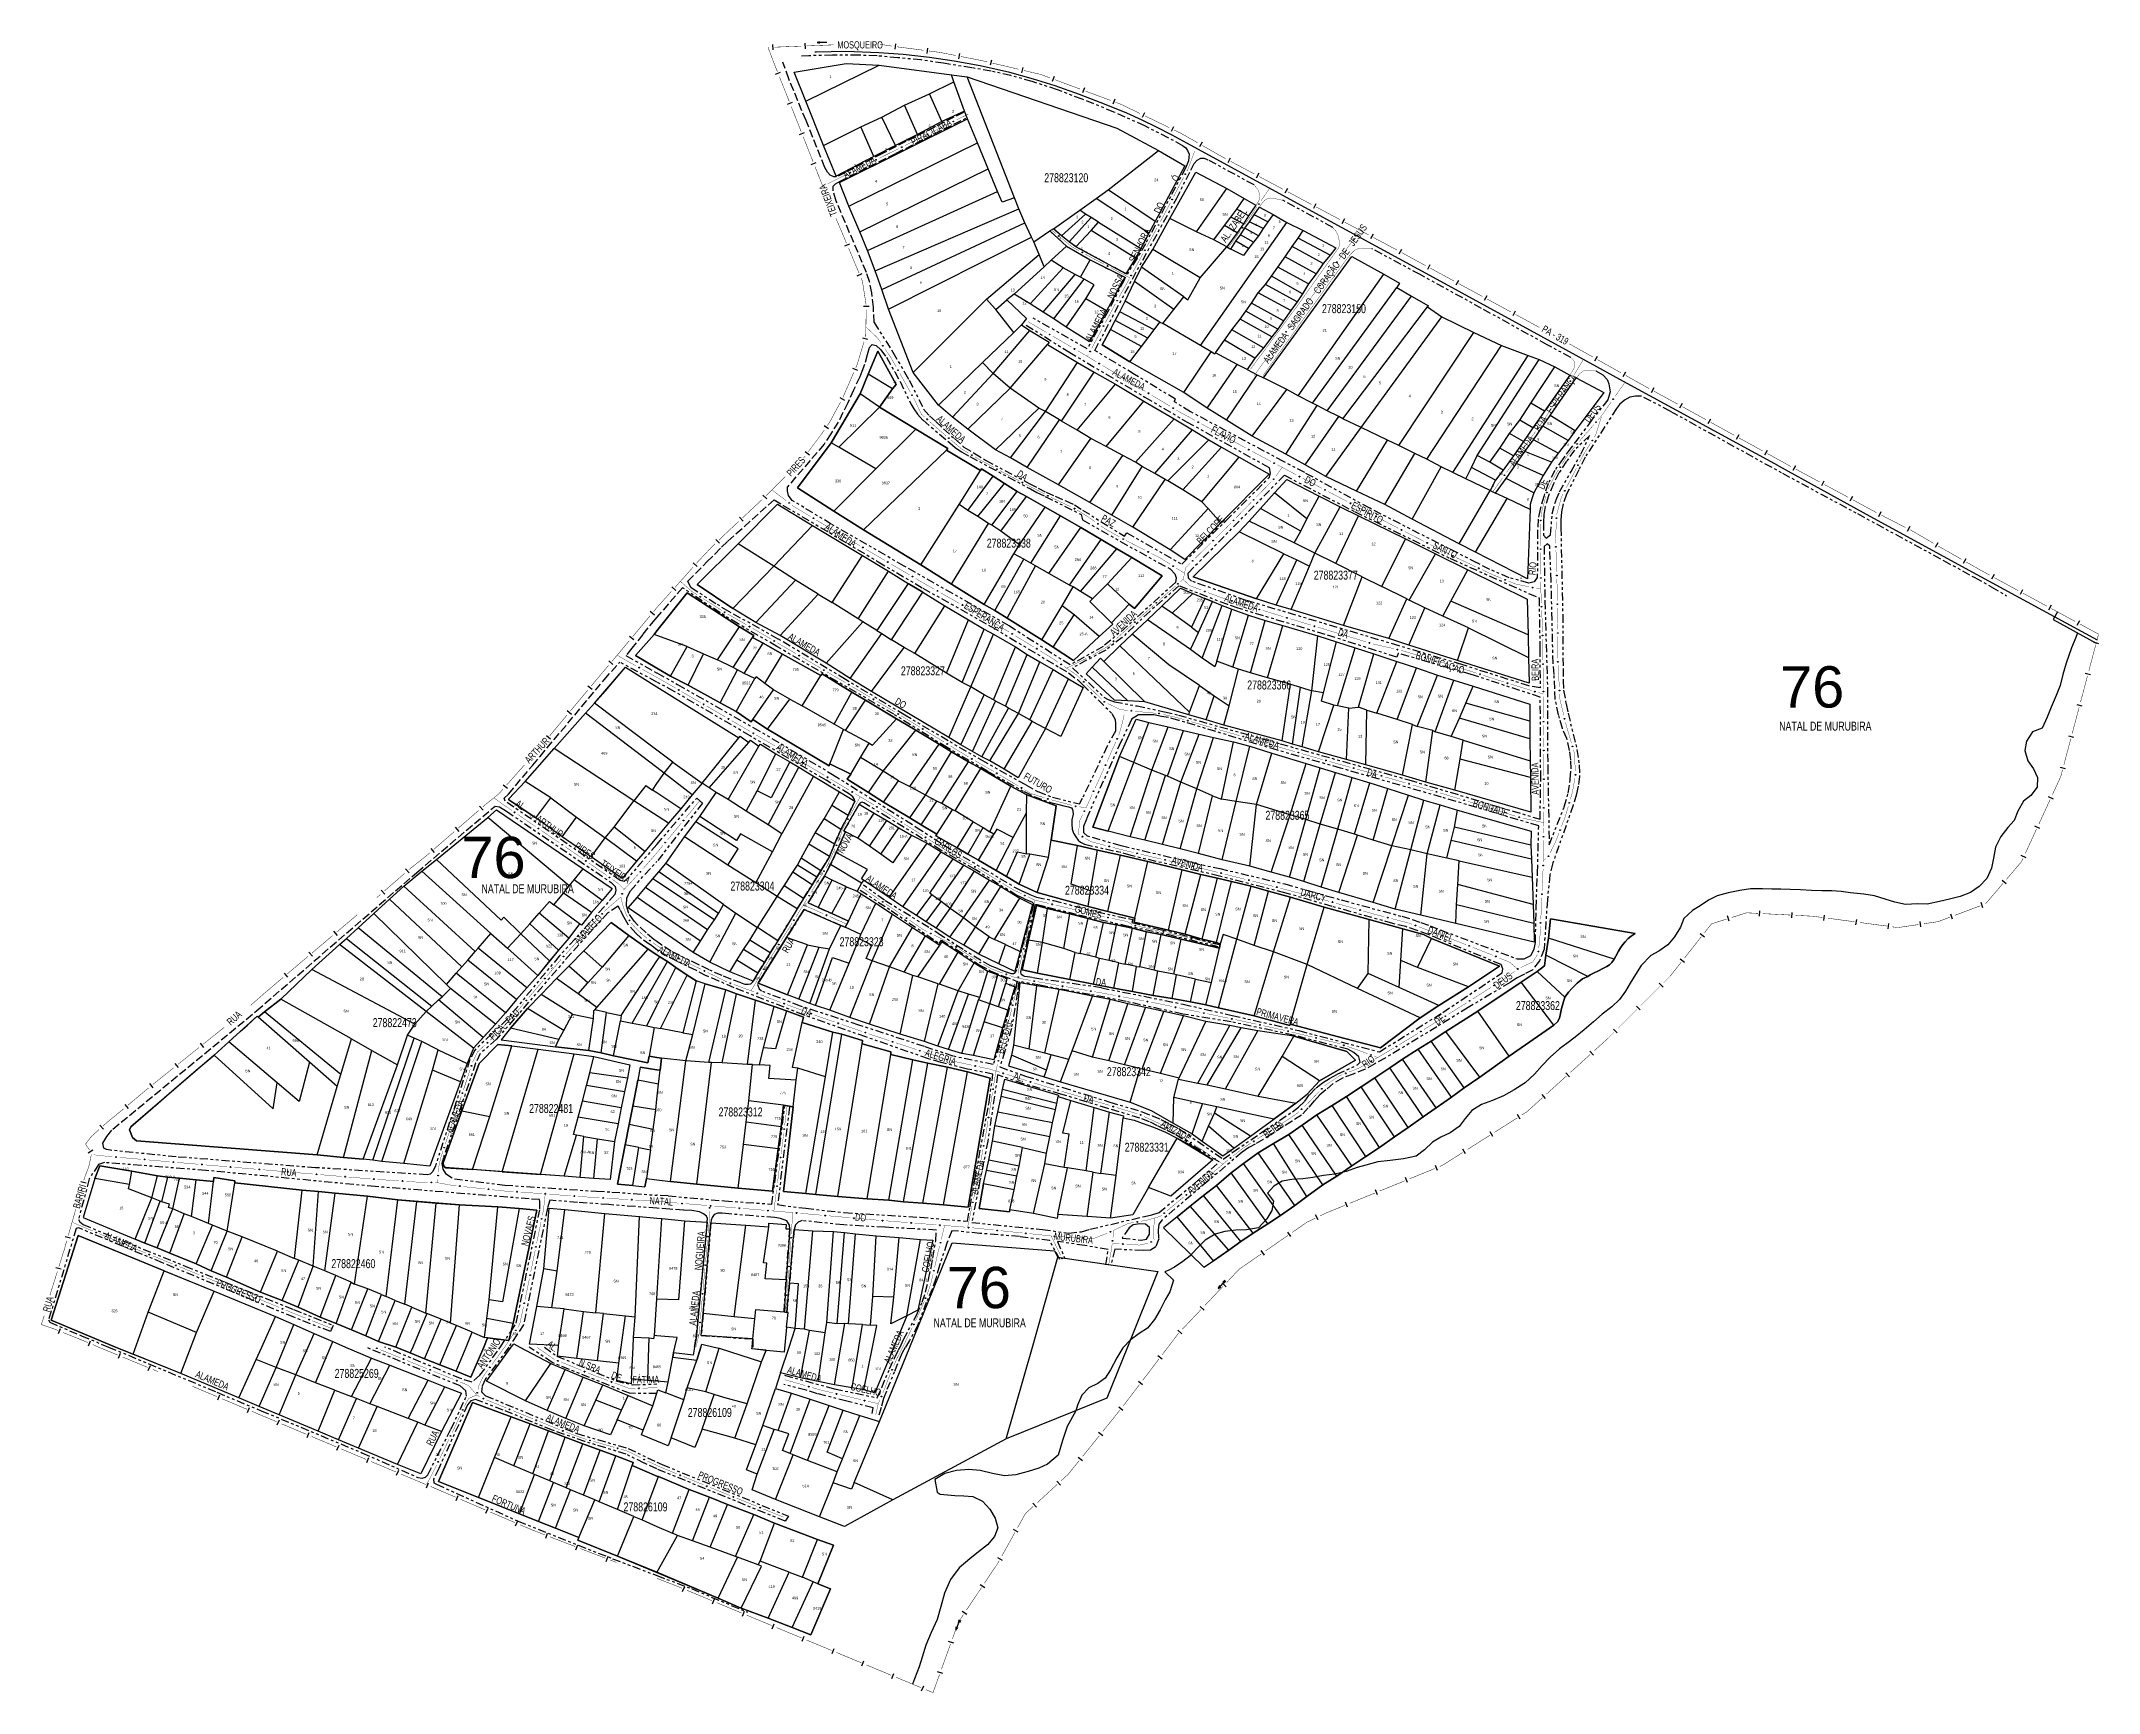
# Model space of a CAD drawing. Extents: x 205454 to 206599, y 4874260 to 4875179.
import ezdxf
from ezdxf.enums import TextEntityAlignment as Align

# ---------------------------------------------------------------- set-up
doc = ezdxf.new("R2010")
doc.units = 0
doc.header["$LTSCALE"] = 1.5
doc.header["$MEASUREMENT"] = 0
doc.linetypes.add('TRACO_11', pattern=[8, 3, -1, 3, -1])
doc.linetypes.add('TRACO_25', pattern=[8, 3, -1, 1, -1, 1, -1])
for name, color, linetype in [('CD_MALHA_LOTES', 7, 'CONTINUOUS'), ('CD_TXT_QUADRA', 255, 'CONTINUOUS'), ('HD-CURSO-PERENE', 170, 'CONTINUOUS'), ('HD-TXT-PERENE', 170, 'CONTINUOUS'), ('LM-LIM-SETORES-BAIRROS', 250, 'CONTINUOUS'), ('LM-TXT-LSB', 7, 'CONTINUOUS'), ('RU-QUADRA', 210, 'CONTINUOUS'), ('SV-EIXO-RUA-N-PAV', 6, 'CONTINUOUS'), ('SV-EIXO-RUA-PAV', 20, 'CONTINUOUS'), ('SV-FX-DOM-EST', 20, 'CONTINUOUS'), ('SV-PONTE-BUEIRO', 251, 'CONTINUOUS'), ('SV-ROD-ESTADUAIS', 20, 'CONTINUOUS'), ('SV-RUA-NAO-PAV', 7, 'CONTINUOUS'), ('SV-RUA-PAVIM', 7, 'CONTINUOUS'), ('SV-TXT-ROD-EST', 7, 'CONTINUOUS'), ('SV-TXT-RUA-N-PAV', 7, 'CONTINUOUS'), ('SV-TXT-RUA-PAV', 7, 'CONTINUOUS'), ('Th_NmrPort', 7, 'CONTINUOUS')]:
    doc.layers.add(name, color=color, linetype=linetype)
doc.styles.add('ARIAL', font='ARIAL.SHX')
doc.styles.add('SWIS', font='swissko.ttf')

# ---------------------------------------------------------------- blocks, each defined once
blk = doc.blocks.new('COD035', base_point=(206112.930078, 4874489.109156))
at = {"layer": 'HD-TXT-PERENE'}
for p, q in [((206112.930078, 4874489.514886), (206114.430078, 4874489.514886)), ((206112.930078, 4874489.114886), (206118.930078, 4874489.114886)), ((206112.930078, 4874488.714886), (206114.430078, 4874488.714886))]:
    blk.add_line(p, q, dxfattribs=at)
blk.add_lwpolyline([(206117.130078, 4874488.514886), (206118.930078, 4874489.114886), (206117.130078, 4874489.714886)], dxfattribs=at)
blk = doc.blocks.new('COD048', base_point=(205888.551752, 4875178.0347))
at = {"layer": 'SV-TXT-ROD-EST'}
blk.add_line((205889.885086, 4875177.6347), (205891.218419, 4875178.0347), dxfattribs=at)
blk.add_lwpolyline([(205885.885086, 4875178.0347), (205891.218419, 4875178.0347), (205889.885086, 4875178.4347)], dxfattribs=at)

msp = doc.modelspace()

# ---------------------------------------------------------------- linework, layer by layer
at = {"layer": 'CD_MALHA_LOTES', "linetype": 'Continuous', "flags": 128}
for points in [[(205873.179126, 4875161.473457), (205901.967564, 4875166.22869)], [(205879.605117, 4875145.279961), (205873.179126, 4875161.473457)], [(205879.605117, 4875145.279961), (205920.474416, 4875165.329051)], [(205901.967564, 4875166.22869), (205920.474416, 4875165.329051)], [(205920.474416, 4875165.329051), (205960.572597, 4875160.059739)], [(205948.491735, 4875149.521114), (205961.986315, 4875156.204144)], [(205961.986315, 4875156.204144), (205960.572597, 4875160.059739)], [(205960.572597, 4875160.059739), (205969.311944, 4875158.90306)], [(205967.962486, 4875139.817869), (205961.986315, 4875156.204144)], [(205969.311944, 4875158.90306), (206052.657041, 4875130.307403), (206075.854867, 4875117.840981)], [(205995.658505, 4875091.55868), (205969.311944, 4875158.90306)], [(205889.436882, 4875120.668417), (205879.605117, 4875145.279961)], [(205934.418816, 4875143.095124), (205948.491735, 4875149.521114)], [(205955.303285, 4875134.098737), (205948.491735, 4875149.521114)], [(205898.304749, 4875100.040987), (205969.504724, 4875135.448195)], [(205910.128571, 4875131.078521), (205921.952394, 4875136.412094)], [(205921.952394, 4875136.412094), (205934.418816, 4875143.095124)], [(205929.406543, 4875120.668417), (205921.952394, 4875136.412094)], [(205941.680185, 4875126.773108), (205934.418816, 4875143.095124)], [(205955.303285, 4875134.098737), (205941.680185, 4875126.773108)], [(205967.962486, 4875139.817869), (205955.303285, 4875134.098737)], [(205969.504724, 4875135.448195), (205967.962486, 4875139.817869)], [(205975.031076, 4875122.082135), (205969.504724, 4875135.448195)], [(205889.436882, 4875120.668417), (205910.128571, 4875131.078521)], [(205903.574061, 4875086.931967), (205975.031076, 4875122.082135)], [(205917.454201, 4875114.627986), (205910.128571, 4875131.078521)], [(205941.680185, 4875126.773108), (205929.406543, 4875120.668417)], [(205981.071507, 4875107.687916), (205975.031076, 4875122.082135)], [(205896.505472, 4875103.575282), (205889.436882, 4875120.668417)], [(205917.454201, 4875114.627986), (205896.505472, 4875103.575282)], [(205929.406543, 4875120.668417), (205917.454201, 4875114.627986)], [(206047.773288, 4875095.928353), (206075.854867, 4875117.840981)], [(206075.854867, 4875117.840981), (206090.377605, 4875109.294414)], [(205903.574061, 4875086.931967), (205898.304749, 4875100.040987)], [(205909.743012, 4875072.730528), (205981.071507, 4875107.687916)], [(205986.276559, 4875095.028715), (205981.071507, 4875107.687916)], [(206090.377605, 4875109.294414), (206073.99133, 4875078.449659)], [(206082.05914, 4875080.053077), (206096.583083, 4875105.867117)], [(206096.583083, 4875105.867117), (206113.830266, 4875096.676184)], [(205913.984166, 4875062.191903), (205986.276559, 4875095.028715)], [(205988.846955, 4875089.245323), (205986.276559, 4875095.028715)], [(205995.658505, 4875091.55868), (205988.846955, 4875089.245323)], [(205998.100382, 4875085.389729), (205995.658505, 4875091.55868)], [(206032.093871, 4875084.61861), (206041.218778, 4875091.17312)], [(206041.218778, 4875091.17312), (206047.773288, 4875095.928353)], [(206070.521295, 4875071.895149), (206041.218778, 4875091.17312)], [(206073.99133, 4875078.449659), (206047.773288, 4875095.928353)], [(206097.036956, 4875072.677638), (206113.830266, 4875096.676184)], [(206113.830266, 4875096.676184), (206123.475072, 4875091.116237)], [(206119.390213, 4875085.329354), (206123.475072, 4875091.116237)], [(206123.475072, 4875091.116237), (206129.999499, 4875087.485252)], [(206129.999499, 4875087.485252), (206125.857906, 4875081.5849)], [(205909.743012, 4875072.730528), (205903.574061, 4875086.931967)], [(205918.22532, 4875051.01068), (205998.100382, 4875085.389729)], [(205921.823874, 4875040.600575), (206001.441897, 4875077.67854)], [(206001.441897, 4875077.67854), (205998.100382, 4875085.389729)], [(206005.168971, 4875069.710312), (206001.441897, 4875077.67854)], [(206017.314093, 4875074.272765), (206032.093871, 4875084.61861)], [(206021.812287, 4875070.417171), (206035.178347, 4875082.562293)], [(206026.05344, 4875067.075656), (206038.262822, 4875080.698756)], [(206035.178347, 4875082.562293), (206032.093871, 4875084.61861)], [(206038.262822, 4875080.698756), (206035.178347, 4875082.562293)], [(206042.375456, 4875077.99984), (206038.262822, 4875080.698756)], [(206038.262822, 4875073.373127), (206042.375456, 4875077.99984)], [(206042.375456, 4875077.99984), (206066.023101, 4875063.348581)], [(206073.99133, 4875078.449659), (206070.521295, 4875071.895149)], [(206072.64127, 4875062.805895), (206082.05914, 4875080.053077)], [(206097.036956, 4875072.677638), (206082.05914, 4875080.053077)], [(206099.192854, 4875009.419057), (206147.133214, 4875077.840445)], [(206106.681762, 4875068.138905), (206112.582114, 4875076.138421)], [(206112.582114, 4875076.138421), (206115.986164, 4875080.790621)], [(206119.617149, 4875072.053562), (206112.582114, 4875076.138421)], [(206115.986164, 4875080.790621), (206119.390213, 4875085.329354)], [(206123.021199, 4875077.046167), (206115.986164, 4875080.790621)], [(206125.857906, 4875081.5849), (206119.390213, 4875085.329354)], [(206123.021199, 4875077.046167), (206119.617149, 4875072.053562)], [(206125.857906, 4875081.5849), (206123.021199, 4875077.046167)], [(206123.758743, 4875074.663333), (206126.368514, 4875078.18085)], [(206126.368514, 4875078.18085), (206129.091753, 4875082.152241)], [(206133.97089, 4875074.436396), (206126.368514, 4875078.18085)], [(206129.091753, 4875082.152241), (206132.041929, 4875086.464037)], [(206136.580661, 4875078.18085), (206129.091753, 4875082.152241)], [(206132.041929, 4875086.464037), (206139.530837, 4875082.265709)], [(206136.580661, 4875078.18085), (206133.97089, 4875074.436396)], [(206139.530837, 4875082.265709), (206136.580661, 4875078.18085)], [(206139.530837, 4875082.265709), (206147.133214, 4875077.840445)], [(206147.133214, 4875077.840445), (206156.324146, 4875073.415182)], [(205913.984166, 4875062.191903), (205909.743012, 4875072.730528)], [(205925.679469, 4875029.547871), (206005.168971, 4875069.710312)], [(206006.454169, 4875067.011396), (206005.168971, 4875069.710312)], [(206006.454169, 4875067.011396), (206015.386296, 4875073.116087)], [(206009.410125, 4875060.071326), (206006.454169, 4875067.011396)], [(206017.314093, 4875074.272765), (206015.386296, 4875073.116087)], [(206015.386296, 4875073.116087), (206024.639722, 4875064.63378)], [(206016.157415, 4875056.794071), (206024.639722, 4875064.63378)], [(206021.812287, 4875070.417171), (206017.314093, 4875074.272765)], [(206026.05344, 4875067.075656), (206021.812287, 4875070.417171)], [(206024.639722, 4875064.63378), (206037.877263, 4875057.051111)], [(206029.909035, 4875064.37674), (206026.05344, 4875067.075656)], [(206029.909035, 4875064.37674), (206038.262822, 4875073.373127)], [(206057.669314, 4875049.339922), (206029.909035, 4875064.37674)], [(206062.938626, 4875057.950749), (206038.262822, 4875073.373127)], [(206070.521295, 4875071.895149), (206066.023101, 4875063.348581)], [(206106.681762, 4875068.138905), (206097.036956, 4875072.677638)], [(206098.965918, 4875047.090534), (206113.830266, 4875064.394451)], [(206113.830266, 4875064.394451), (206106.681762, 4875068.138905)], [(206119.617149, 4875072.053562), (206113.830266, 4875064.394451)], [(206113.830266, 4875064.394451), (206116.042898, 4875063.089566)], [(206116.042898, 4875063.089566), (206118.879605, 4875067.401361)], [(206118.879605, 4875067.401361), (206121.489376, 4875071.032347)], [(206125.91464, 4875063.316502), (206118.879605, 4875067.401361)], [(206121.489376, 4875071.032347), (206123.758743, 4875074.663333)], [(206128.751348, 4875066.947488), (206121.489376, 4875071.032347)], [(206131.361119, 4875070.351537), (206123.758743, 4875074.663333)], [(206128.751348, 4875066.947488), (206125.91464, 4875063.316502)], [(206131.361119, 4875070.351537), (206128.751348, 4875066.947488)], [(206133.97089, 4875074.436396), (206131.361119, 4875070.351537)], [(206146.282201, 4875058.721036), (206150.140124, 4875064.507919)], [(206150.140124, 4875064.507919), (206153.544173, 4875069.16012)], [(206167.500775, 4875054.976582), (206150.140124, 4875064.507919)], [(206153.544173, 4875069.16012), (206156.324146, 4875073.415182)], [(206171.358697, 4875059.628782), (206153.544173, 4875069.16012)], [(206156.324146, 4875073.415182), (206174.422341, 4875063.713641)], [(205918.22532, 4875051.01068), (205913.984166, 4875062.191903)], [(205980.107608, 4875035.267003), (206009.410125, 4875060.071326)], [(205995.529985, 4875038.030179), (206012.237561, 4875053.195516)], [(206004.397852, 4875032.503827), (206022.711925, 4875052.681437)], [(206012.237561, 4875053.195516), (206009.410125, 4875060.071326)], [(206016.157415, 4875056.794071), (206012.237561, 4875053.195516)], [(206022.711925, 4875052.681437), (206016.157415, 4875056.794071)], [(206029.523475, 4875048.825843), (206022.711925, 4875052.681437)], [(206032.479431, 4875047.412125), (206037.877263, 4875057.051111)], [(206037.877263, 4875057.051111), (206057.026715, 4875047.347865)], [(206062.938626, 4875057.950749), (206057.669314, 4875049.339922)], [(206062.542591, 4875044.934637), (206066.400514, 4875053.047621)], [(206066.023101, 4875063.348581), (206062.938626, 4875057.950749)], [(206066.400514, 4875053.047621), (206072.64127, 4875062.805895)], [(206090.001921, 4875036.537982), (206066.400514, 4875053.047621)], [(206098.965918, 4875047.090534), (206072.64127, 4875062.805895)], [(206123.191401, 4875059.572048), (206116.042898, 4875063.089566)], [(206125.91464, 4875063.316502), (206123.191401, 4875059.572048)], [(206134.311295, 4874991.43433), (206183.386338, 4875058.947972), (206201.087393, 4875049.07623)], [(206138.679825, 4875048.055015), (206142.197342, 4875053.047621)], [(206142.197342, 4875053.047621), (206146.282201, 4875058.721036)], [(206159.331057, 4875043.743219), (206142.197342, 4875053.047621)], [(206163.529384, 4875049.303166), (206146.282201, 4875058.721036)], [(206167.500775, 4875054.976582), (206163.529384, 4875049.303166)], [(206171.358697, 4875059.628782), (206167.500775, 4875054.976582)], [(206174.422341, 4875063.713641), (206171.358697, 4875059.628782)], [(205921.823874, 4875040.600575), (205918.22532, 4875051.01068)], [(206011.723482, 4875027.877114), (206029.523475, 4875048.825843)], [(206017.635393, 4875024.150039), (206034.535748, 4875046.255447)], [(206032.479431, 4875047.412125), (206029.523475, 4875048.825843)], [(206034.535748, 4875046.255447), (206032.479431, 4875047.412125)], [(206040.0621, 4875043.170971), (206034.535748, 4875046.255447)], [(206035.435387, 4875035.395523), (206040.0621, 4875043.170971)], [(206057.026715, 4875047.347865), (206046.87365, 4875028.712493)], [(206057.209581, 4875034.041679), (206062.542591, 4875044.934637)], [(206084.328506, 4875029.389479), (206062.542591, 4875044.934637)], [(206092.044351, 4875034.835957), (206098.965918, 4875047.090534)], [(206131.304385, 4875038.637146), (206135.275776, 4875043.402814)], [(206135.275776, 4875043.402814), (206138.679825, 4875048.055015)], [(206152.976831, 4875033.758008), (206135.275776, 4875043.402814)], [(206155.927007, 4875038.183272), (206138.679825, 4875048.055015)], [(206153.600907, 4874981.449119), (206201.087393, 4875049.07623)], [(206159.331057, 4875043.743219), (206155.927007, 4875038.183272)], [(206163.529384, 4875049.303166), (206159.331057, 4875043.743219)], [(206161.543689, 4874977.250792), (206208.349365, 4875041.70079)], [(206201.087393, 4875049.07623), (206209.824453, 4875044.083624)], [(206209.824453, 4875044.083624), (206208.349365, 4875041.70079)], [(206208.349365, 4875041.70079), (206216.519083, 4875036.935121)], [(205925.679469, 4875029.547871), (205921.823874, 4875040.600575)], [(205939.238309, 4874994.333443), (205980.107608, 4875035.267003)], [(205984.862841, 4875029.869171), (205980.107608, 4875035.267003)], [(205985.248401, 4875029.355092), (205984.862841, 4875029.869171)], [(205985.248401, 4875029.355092), (205991.417351, 4875034.752924)], [(205995.529985, 4875038.030179), (205991.417351, 4875034.752924)], [(205991.417351, 4875034.752924), (206002.470055, 4875024.342819)], [(206004.397852, 4875032.503827), (205995.529985, 4875038.030179)], [(206011.723482, 4875027.877114), (206004.397852, 4875032.503827)], [(206024.511203, 4875019.587586), (206035.435387, 4875035.395523)], [(206046.87365, 4875028.712493), (206035.435387, 4875035.395523)], [(206054.372873, 4875028.141327), (206057.209581, 4875034.041679)], [(206076.612661, 4875022.354444), (206057.209581, 4875034.041679)], [(206084.328506, 4875029.389479), (206090.001921, 4875036.537982)], [(206090.001921, 4875036.537982), (206092.044351, 4875034.835957)], [(206124.439552, 4875028.481732), (206127.616665, 4875033.020464)], [(206127.616665, 4875033.020464), (206131.304385, 4875038.637146)], [(206145.431189, 4875023.148722), (206127.616665, 4875033.020464)], [(206149.459314, 4875028.878871), (206131.304385, 4875038.637146)], [(206152.976831, 4875033.758008), (206149.459314, 4875028.878871)], [(206155.927007, 4875038.183272), (206152.976831, 4875033.758008)], [(206169.599938, 4874973.052465), (206216.519083, 4875036.935121)], [(206178.280264, 4874968.683935), (206225.426345, 4875030.978035)], [(206216.519083, 4875036.935121), (206225.993687, 4875031.545376)], [(206225.993687, 4875031.545376), (206225.426345, 4875030.978035)], [(206225.426345, 4875030.978035), (206233.369127, 4875025.30462)], [(205939.238309, 4874994.333443), (205925.679469, 4875029.547871)], [(205995.272946, 4875016.63163), (205985.248401, 4875029.355092)], [(205999.642619, 4875020.872784), (205995.272946, 4875016.63163)], [(206002.470055, 4875024.342819), (205999.642619, 4875020.872784)], [(205999.642619, 4875020.872784), (206004.269333, 4875017.659789)], [(206017.635393, 4875024.150039), (206011.723482, 4875027.877114)], [(206024.511203, 4875019.587586), (206017.635393, 4875024.150039)], [(206037.491703, 4875011.490838), (206024.511203, 4875019.587586)], [(206046.87365, 4875028.712493), (206037.491703, 4875011.490838)], [(206049.153331, 4875018.326319), (206044.50113, 4875009.702727)], [(206049.153331, 4875018.326319), (206051.763102, 4875023.26219)], [(206066.400514, 4875008.851715), (206049.153331, 4875018.326319)], [(206051.763102, 4875023.26219), (206054.372873, 4875028.141327)], [(206069.918031, 4875013.390447), (206051.763102, 4875023.26219)], [(206073.435549, 4875018.042648), (206054.372873, 4875028.141327)], [(206073.435549, 4875018.042648), (206076.612661, 4875022.354444)], [(206076.612661, 4875022.354444), (206078.201217, 4875021.560166)], [(206078.201217, 4875021.560166), (206084.328506, 4875029.389479)], [(206099.192854, 4875009.419057), (206078.201217, 4875021.560166)], [(206116.610239, 4875018.156116), (206121.26244, 4875024.056468)], [(206121.26244, 4875024.056468), (206124.439552, 4875028.481732)], [(206138.850027, 4875014.184726), (206121.26244, 4875024.056468)], [(206142.140608, 4875018.496521), (206124.439552, 4875028.481732)], [(206142.140608, 4875018.496521), (206138.850027, 4875014.184726)], [(206145.431189, 4875023.148722), (206142.140608, 4875018.496521)], [(206149.459314, 4875028.878871), (206145.431189, 4875023.148722)], [(206188.60588, 4874963.691329), (206233.369127, 4875025.30462)], [(206233.369127, 4875025.30462), (206251.297119, 4875016.56756)], [(205977.922771, 4875000), (205995.272946, 4875016.63163)], [(205983.834683, 4874993.819364), (206004.269333, 4875017.659789)], [(205993.216629, 4874985.722616), (206013.972578, 4875009.88434)], [(206004.269333, 4875017.659789), (206015.000737, 4875011.169538)], [(206015.000737, 4875011.169538), (206013.972578, 4875009.88434)], [(206013.972578, 4875009.88434), (206030.808673, 4874999.988315)], [(206044.50113, 4875009.702727), (206059.93282, 4875000.398326)], [(206059.93282, 4875000.398326), (206066.400514, 4875008.851715)], [(206066.400514, 4875008.851715), (206069.918031, 4875013.390447)], [(206069.918031, 4875013.390447), (206073.435549, 4875018.042648)], [(206105.093206, 4875005.788071), (206099.192854, 4875009.419057)], [(206107.589509, 4875005.334198), (206112.52538, 4875012.369233)], [(206112.52538, 4875012.369233), (206116.610239, 4875018.156116)], [(206129.432158, 4875002.270553), (206112.52538, 4875012.369233)], [(206134.311295, 4875008.170905), (206116.610239, 4875018.156116)], [(206134.311295, 4875008.170905), (206129.432158, 4875002.270553)], [(206138.850027, 4875014.184726), (206134.311295, 4875008.170905)], [(206209.484048, 4874953.819587), (206251.297119, 4875016.56756)], [(206225.08594, 4874946.103742), (206266.558606, 4875009.419057)], [(206251.297119, 4875016.56756), (206266.558606, 4875009.419057)], [(206266.558606, 4875009.419057), (206281.422954, 4875003.85911)], [(205914.32207, 4874993.434837), (205919.659251, 4875006.290258)], [(205919.659251, 4875006.290258), (205929.94872, 4874987.789741)], [(205953.504007, 4874976.27641), (205977.922771, 4875000)], [(205983.834683, 4874993.819364), (205977.922771, 4875000)], [(206012.88016, 4874972.742115), (206030.808673, 4874999.988315)], [(206030.808673, 4874999.988315), (206039.93358, 4874994.590483)], [(206089.831719, 4874983.207878), (206059.93282, 4875000.398326)], [(206089.831719, 4874983.207878), (206105.093206, 4875005.788071)], [(206102.880574, 4874974.584287), (206119.503681, 4874998.866504)], [(206107.135636, 4875004.653388), (206105.093206, 4875005.788071)], [(206107.589509, 4875005.334198), (206107.135636, 4875004.653388)], [(206119.503681, 4874998.866504), (206107.589509, 4875005.334198)], [(206125.233831, 4874995.973062), (206119.503681, 4874998.866504)], [(206129.432158, 4875002.270553), (206125.233831, 4874995.973062)], [(206125.233831, 4874995.973062), (206130.680309, 4874993.022886)], [(206239.609883, 4874938.728302), (206281.422954, 4875003.85911)], [(206253.169346, 4874948.146171), (206287.663711, 4875001.533009)], [(206281.422954, 4875003.85911), (206287.663711, 4875001.533009)], [(206282.898042, 4874977.307526), (206296.287302, 4874997.44815)], [(206287.663711, 4875001.533009), (206296.287302, 4874997.44815)], [(206296.287302, 4874997.44815), (206304.570489, 4874992.909418)], [(205909.754675, 4874982.529539), (205914.32207, 4874993.434837)], [(205927.742001, 4874985.223789), (205914.32207, 4874993.434837)], [(205927.742001, 4874985.223789), (205920.506015, 4874975.036958)], [(205929.94872, 4874987.789741), (205927.742001, 4874985.223789)], [(205953.504007, 4874976.27641), (205939.238309, 4874994.333443)], [(205961.215196, 4874969.46486), (205983.834683, 4874993.819364)], [(205969.697504, 4874962.78183), (205993.216629, 4874985.722616)], [(205993.216629, 4874985.722616), (205983.834683, 4874993.819364)], [(206009.281605, 4874974.541393), (205993.216629, 4874985.722616)], [(206021.876547, 4874967.344283), (206039.93358, 4874994.590483)], [(206030.615894, 4874962.332011), (206051.885922, 4874987.907453)], [(206039.93358, 4874994.590483), (206051.885922, 4874987.907453)], [(206051.885922, 4874987.907453), (206067.629599, 4874978.461247)], [(206113.660063, 4874967.889657), (206130.680309, 4874993.022886)], [(206127.95707, 4874959.039129), (206147.133214, 4874984.853168)], [(206130.680309, 4874993.022886), (206134.311295, 4874991.43433)], [(206147.133214, 4874984.853168), (206134.311295, 4874991.43433)], [(206153.600907, 4874981.449119), (206147.133214, 4874984.853168)], [(206304.570489, 4874992.909418), (206290.500419, 4874972.768794)], [(206293.791, 4874970.385959), (206308.258209, 4874991.320862)], [(206308.258209, 4874991.320862), (206323.57643, 4874983.207878)], [(205893.614835, 4874955.279126), (205909.754675, 4874982.529539)], [(205897.925635, 4874952.815811), (205920.506015, 4874975.036958)], [(205920.506015, 4874975.036958), (205909.754675, 4874982.529539)], [(205920.506015, 4874975.036958), (205940.854017, 4874962.848685)], [(205961.215196, 4874969.46486), (205953.504007, 4874976.27641)], [(205985.119881, 4874951.343567), (206009.281605, 4874974.541393)], [(205993.537928, 4874946.845373), (206012.88016, 4874972.742115)], [(206012.88016, 4874972.742115), (206009.281605, 4874974.541393)], [(206020.719868, 4874968.115402), (206012.88016, 4874972.742115)], [(206046.74513, 4874953.142844), (206067.629599, 4874978.461247)], [(206067.629599, 4874978.461247), (206084.465694, 4874968.565221)], [(206102.880574, 4874974.584287), (206089.831719, 4874983.207878)], [(206113.660063, 4874967.889657), (206102.880574, 4874974.584287)], [(206146.622606, 4874948.883715), (206164.039991, 4874976.00264)], [(206161.543689, 4874977.250792), (206153.600907, 4874981.449119)], [(206164.039991, 4874976.00264), (206161.543689, 4874977.250792)], [(206169.599938, 4874973.052465), (206164.039991, 4874976.00264)], [(206176.124366, 4874969.818618), (206169.599938, 4874973.052465)], [(206276.770754, 4874967.889657), (206282.898042, 4874977.307526)], [(206290.500419, 4874972.768794), (206282.898042, 4874977.307526)], [(206290.500419, 4874972.768794), (206284.146194, 4874963.577861)], [(206323.57643, 4874983.207878), (206307.577399, 4874961.989305)], [(205940.854017, 4874962.848685), (205918.555892, 4874940.704516)], [(205940.854017, 4874962.848685), (205958.661727, 4874952.071685)], [(205969.697504, 4874962.78183), (205961.215196, 4874969.46486)], [(205985.119881, 4874951.343567), (205969.697504, 4874962.78183)], [(206002.662835, 4874941.576061), (206020.719868, 4874968.115402)], [(206021.876547, 4874967.344283), (206020.719868, 4874968.115402)], [(206030.615894, 4874962.332011), (206021.876547, 4874967.344283)], [(206038.134303, 4874957.641037), (206030.615894, 4874962.332011)], [(206063.067146, 4874944.403497), (206084.465694, 4874968.565221)], [(206073.73429, 4874938.234546), (206094.747279, 4874962.52479)], [(206084.465694, 4874968.565221), (206094.747279, 4874962.52479)], [(206094.747279, 4874962.52479), (206103.872186, 4874956.998438)], [(206127.95707, 4874959.039129), (206113.660063, 4874967.889657)], [(206157.402095, 4874942.983363), (206176.124366, 4874969.818618)], [(206168.862394, 4874936.51567), (206188.60588, 4874963.691329)], [(206178.280264, 4874968.683935), (206176.124366, 4874969.818618)], [(206188.60588, 4874963.691329), (206178.280264, 4874968.683935)], [(206203.129823, 4874956.656294), (206188.60588, 4874963.691329)], [(206271.097338, 4874960.400748), (206276.770754, 4874967.889657)], [(206284.146194, 4874963.577861), (206276.770754, 4874967.889657)], [(206284.146194, 4874963.577861), (206278.813183, 4874955.975484)], [(206284.37313, 4874956.826497), (206289.706141, 4874964.485607)], [(206289.706141, 4874964.485607), (206293.791, 4874970.385959)], [(206303.776211, 4874956.542826), (206289.706141, 4874964.485607)], [(206307.577399, 4874961.989305), (206293.791, 4874970.385959)], [(206307.577399, 4874961.989305), (206303.776211, 4874956.542826)], [(205874.883383, 4874930.209771), (205893.614835, 4874955.279126)], [(205897.925635, 4874952.815811), (205893.614835, 4874955.279126)], [(205918.555892, 4874940.704516), (205897.925635, 4874952.815811)], [(205911.781778, 4874906.910924), (205957.789303, 4874951.096623)], [(205958.661727, 4874952.071685), (205957.789303, 4874951.096623)], [(205957.789303, 4874951.096623), (205976.75169, 4874939.780773)], [(205993.537928, 4874946.845373), (205985.119881, 4874951.343567)], [(206020.270049, 4874931.872815), (206038.134303, 4874957.641037)], [(206046.74513, 4874953.142844), (206038.134303, 4874957.641037)], [(206055.998556, 4874948.130571), (206046.74513, 4874953.142844)], [(206080.931399, 4874934.121912), (206103.872186, 4874956.998438)], [(206089.349447, 4874929.173899), (206110.940775, 4874952.757285)], [(206103.872186, 4874956.998438), (206110.940775, 4874952.757285)], [(206110.940775, 4874952.757285), (206120.708281, 4874947.230933)], [(206146.622606, 4874948.883715), (206127.95707, 4874959.039129)], [(206186.052843, 4874928.345952), (206203.129823, 4874956.656294)], [(206209.484048, 4874953.819587), (206203.129823, 4874956.656294)], [(206218.504778, 4874949.394323), (206209.484048, 4874953.819587)], [(206260.090913, 4874944.401717), (206265.764328, 4874952.23103)], [(206265.764328, 4874952.23103), (206271.097338, 4874960.400748)], [(206278.813183, 4874955.975484), (206271.097338, 4874960.400748)], [(206278.813183, 4874955.975484), (206273.253236, 4874948.032703)], [(206274.955261, 4874943.777641), (206279.607461, 4874950.472272)], [(206279.607461, 4874950.472272), (206284.37313, 4874956.826497)], [(206294.47181, 4874944.458451), (206279.607461, 4874950.472272)], [(206298.216264, 4874949.451057), (206284.37313, 4874956.826497)], [(206303.776211, 4874956.542826), (206298.216264, 4874949.451057)], [(205895.128747, 4874917.200393), (205918.555892, 4874940.704516)], [(205964.999629, 4874920.844045), (205976.75169, 4874939.780773)], [(205976.75169, 4874939.780773), (205977.3162, 4874940.755835)], [(205977.3162, 4874940.755835), (205983.7824, 4874936.75295)], [(206002.662835, 4874941.576061), (205993.537928, 4874946.845373)], [(206020.270049, 4874931.872815), (206002.662835, 4874941.576061)], [(206037.620223, 4874922.10531), (206055.998556, 4874948.130571)], [(206049.893865, 4874915.03672), (206066.6657, 4874942.09014)], [(206063.067146, 4874944.403497), (206055.998556, 4874948.130571)], [(206066.6657, 4874942.09014), (206063.067146, 4874944.403497)], [(206073.73429, 4874938.234546), (206066.6657, 4874942.09014)], [(206079.517681, 4874934.893031), (206073.73429, 4874938.234546)], [(206100.016591, 4874922.36235), (206120.708281, 4874947.230933)], [(206120.708281, 4874947.230933), (206137.415856, 4874937.784727)], [(206157.402095, 4874942.983363), (206146.622606, 4874948.883715)], [(206168.862394, 4874936.51567), (206157.402095, 4874942.983363)], [(206201.824937, 4874920.857044), (206218.504778, 4874949.394323)], [(206217.02969, 4874912.687325), (206233.14219, 4874941.791946)], [(206225.08594, 4874946.103742), (206218.504778, 4874949.394323)], [(206233.14219, 4874941.791946), (206225.08594, 4874946.103742)], [(206239.609883, 4874938.728302), (206233.14219, 4874941.791946)], [(206246.758387, 4874935.267518), (206239.609883, 4874938.728302)], [(206246.758387, 4874935.267518), (206249.992233, 4874941.508275)], [(206249.992233, 4874941.508275), (206253.169346, 4874948.146171)], [(206263.381494, 4874934.47324), (206249.992233, 4874941.508275)], [(206260.090913, 4874944.401717), (206253.169346, 4874948.146171)], [(206267.579821, 4874940.089921), (206260.090913, 4874944.401717)], [(206267.579821, 4874940.089921), (206263.381494, 4874934.47324)], [(206273.253236, 4874948.032703), (206267.579821, 4874940.089921)], [(206269.281846, 4874935.380987), (206274.955261, 4874943.777641)], [(206289.819609, 4874937.083011), (206274.955261, 4874943.777641)], [(206294.47181, 4874944.458451), (206289.819609, 4874937.083011)], [(206298.216264, 4874949.451057), (206294.47181, 4874944.458451)], [(205895.128747, 4874917.200393), (205874.883383, 4874930.209771)], [(205969.720981, 4874917.662264), (205983.7824, 4874936.75295)], [(205975.366076, 4874914.172569), (205990.068983, 4874932.621767)], [(205983.012614, 4874909.451217), (205997.253649, 4874928.208329)], [(205983.7824, 4874936.75295), (205990.068983, 4874932.621767)], [(205990.068983, 4874932.621767), (205997.253649, 4874928.208329)], [(205997.253649, 4874928.208329), (206002.385554, 4874925.385781)], [(206037.620223, 4874922.10531), (206020.270049, 4874931.872815)], [(206061.460648, 4874908.22517), (206079.517681, 4874934.893031)], [(206080.931399, 4874934.121912), (206079.517681, 4874934.893031)], [(206089.349447, 4874929.173899), (206080.931399, 4874934.121912)], [(206100.016591, 4874922.36235), (206089.349447, 4874929.173899)], [(206137.415856, 4874937.784727), (206110.426696, 4874910.795567)], [(206132.565222, 4874918.643787), (206140.398851, 4874927.34782)], [(206140.398851, 4874927.34782), (206147.124695, 4874934.825376)], [(206158.360811, 4874912.946601), (206140.398851, 4874927.34782)], [(206147.124695, 4874934.825376), (206165.165782, 4874925.488322)], [(206186.052843, 4874928.345952), (206168.862394, 4874936.51567)], [(206201.824937, 4874920.857044), (206186.052843, 4874928.345952)], [(206243.070667, 4874899.014395), (206260.317849, 4874928.629623)], [(206260.317849, 4874928.629623), (206246.758387, 4874935.267518)], [(206263.381494, 4874934.47324), (206260.317849, 4874928.629623)], [(206260.317849, 4874928.629623), (206263.268025, 4874927.268003)], [(206263.268025, 4874927.268003), (206269.281846, 4874935.380987)], [(206269.735719, 4874924.204359), (206263.268025, 4874927.268003)], [(206284.713535, 4874927.438205), (206269.281846, 4874935.380987)], [(206284.713535, 4874927.438205), (206283.578852, 4874924.034156), (206282.671106, 4874920.970512), (206282.557637, 4874918.07707)], [(206289.819609, 4874937.083011), (206284.713535, 4874927.438205)], [(205841.939407, 4874899.123014), (205863.923132, 4874921.038993)], [(205863.923132, 4874921.038993), (205883.400239, 4874909.183363)], [(205911.781778, 4874906.910924), (205895.128747, 4874917.200393)], [(205943.573927, 4874887.332708), (205964.999629, 4874920.844045)], [(205969.720981, 4874917.662264), (205964.999629, 4874920.844045)], [(205975.366076, 4874914.172569), (205969.720981, 4874917.662264)], [(205988.144519, 4874906.06416), (206002.385554, 4874925.385781)], [(205998.459647, 4874898.468941), (206012.82898, 4874919.355793)], [(206002.385554, 4874925.385781), (206012.82898, 4874919.355793)], [(206012.82898, 4874919.355793), (206021.245304, 4874914.68576)], [(206049.893865, 4874915.03672), (206037.620223, 4874922.10531)], [(206082.280857, 4874895.758749), (206103.486626, 4874918.635275)], [(206103.486626, 4874918.635275), (206100.016591, 4874922.36235)], [(206110.426696, 4874910.795567), (206103.486626, 4874918.635275)], [(206126.314143, 4874911.68056), (206132.565222, 4874918.643787)], [(206154.958325, 4874906.062503), (206132.565222, 4874918.643787)], [(206158.360811, 4874912.946601), (206165.165782, 4874925.488322)], [(206162.752391, 4874893.91642), (206176.837099, 4874919.553754)], [(206165.165782, 4874925.488322), (206176.837099, 4874919.553754)], [(206176.837099, 4874919.553754), (206187.163247, 4874914.529153)], [(206217.02969, 4874912.687325), (206201.824937, 4874920.857044)], [(206252.148131, 4874894.362194), (206269.735719, 4874924.204359)], [(206282.557637, 4874918.07707), (206269.735719, 4874924.204359)], [(206282.557637, 4874918.07707), (206281.196018, 4874879.611314)], [(205861.721372, 4874886.556047), (205883.400239, 4874909.183363)], [(205883.400239, 4874909.183363), (205911.142413, 4874892.619354)], [(205943.573927, 4874887.332708), (205911.781778, 4874906.910924)], [(205960.740148, 4874876.581368), (205981.267767, 4874910.272322)], [(205981.267767, 4874910.272322), (205975.366076, 4874914.172569)], [(205983.012614, 4874909.451217), (205981.267767, 4874910.272322)], [(205988.144519, 4874906.06416), (205983.012614, 4874909.451217)], [(205998.459647, 4874898.468941), (205988.144519, 4874906.06416)], [(206004.720571, 4874888.256451), (206021.245304, 4874914.68576)], [(206014.779104, 4874882.508718), (206032.561153, 4874908.039943)], [(206021.245304, 4874914.68576), (206032.561153, 4874908.039943)], [(206032.561153, 4874908.039943), (206043.902663, 4874901.522424)], [(206061.460648, 4874908.22517), (206049.893865, 4874915.03672)], [(206082.280857, 4874895.758749), (206061.460648, 4874908.22517)], [(206110.426696, 4874910.795567), (206090.506125, 4874890.360917)], [(206120.656522, 4874905.785556), (206095.177443, 4874880.583424)], [(206120.656522, 4874905.785556), (206126.314143, 4874911.68056)], [(206145.621271, 4874893.441655), (206120.656522, 4874905.785556)], [(206151.35802, 4874899.613605), (206126.314143, 4874911.68056)], [(206151.35802, 4874899.613605), (206154.958325, 4874906.062503)], [(206154.958325, 4874906.062503), (206158.360811, 4874912.946601)], [(206174.463272, 4874888.140107), (206187.163247, 4874914.529153)], [(206187.163247, 4874914.529153), (206213.196219, 4874901.868741)], [(206243.070667, 4874899.014395), (206217.02969, 4874912.687325)], [(205841.939407, 4874899.123014), (205819.176598, 4874876.326332)], [(205861.721372, 4874886.556047), (205841.939407, 4874899.123014)], [(205894.273545, 4874866.401476), (205911.142413, 4874892.619354)], [(205911.142413, 4874892.619354), (205925.572408, 4874883.880062)], [(205978.778793, 4874865.316837), (205995.277866, 4874893.388355)], [(205995.277866, 4874893.388355), (205998.459647, 4874898.468941)], [(206000.820323, 4874890.411851), (205995.277866, 4874893.388355)], [(206026.377208, 4874876.042518), (206043.902663, 4874901.522424)], [(206032.330218, 4874872.604142), (206052.65256, 4874896.313541)], [(206043.902663, 4874901.522424), (206052.65256, 4874896.313541)], [(206052.65256, 4874896.313541), (206061.017565, 4874891.386913)], [(206090.506125, 4874890.360917), (206082.280857, 4874895.758749)], [(206130.428777, 4874868.397777), (206145.621271, 4874893.441655)], [(206145.621271, 4874893.441655), (206152.821881, 4874890.118296)], [(206162.752391, 4874893.91642), (206151.35802, 4874899.613605)], [(206159.903798, 4874886.636683), (206162.752391, 4874893.91642)], [(206174.463272, 4874888.140107), (206162.752391, 4874893.91642)], [(206200.14017, 4874875.281876), (206213.196219, 4874901.868741)], [(206213.196219, 4874901.868741), (206229.852573, 4874893.441655)], [(206215.2931, 4874867.764757), (206229.852573, 4874893.441655)], [(206229.852573, 4874893.441655), (206247.972788, 4874884.579366)], [(206252.148131, 4874894.362194), (206243.070667, 4874899.014395)], [(206281.196018, 4874879.611314), (206252.148131, 4874894.362194)], [(205839.060183, 4874863.014153), (205861.721372, 4874886.556047)], [(205873.780242, 4874878.900697), (205861.721372, 4874886.556047)], [(205908.635794, 4874857.255704), (205925.572408, 4874883.880062)], [(205925.572408, 4874883.880062), (205936.581207, 4874877.003796)], [(205960.740148, 4874876.581368), (205943.573927, 4874887.332708)], [(205984.783121, 4874861.878461), (206000.820323, 4874890.411851)], [(205991.685533, 4874857.695959), (206007.389161, 4874886.716879)], [(206004.720571, 4874888.256451), (206000.820323, 4874890.411851)], [(206007.389161, 4874886.716879), (206004.720571, 4874888.256451)], [(206014.779104, 4874882.508718), (206007.389161, 4874886.716879)], [(206026.377208, 4874876.042518), (206014.779104, 4874882.508718)], [(206047.520656, 4874876.863623), (206061.017565, 4874891.386913)], [(206061.017565, 4874891.386913), (206077.927191, 4874881.30272)], [(206077.927191, 4874881.30272), (206062.428839, 4874863.058799)], [(206141.348382, 4874864.995292), (206152.821881, 4874890.118296)], [(206149.696341, 4874862.581901), (206159.903798, 4874886.636683)], [(206152.821881, 4874890.118296), (206159.903798, 4874886.636683)], [(206189.141437, 4874880.583424), (206174.463272, 4874888.140107)], [(206238.437915, 4874867.131736), (206247.972788, 4874884.579366)], [(206247.972788, 4874884.579366), (206280.929422, 4874868.160395)], [(205795.148686, 4874848.628213), (205796.759243, 4874850.646889), (205813.653277, 4874871.821904)], [(205813.653277, 4874871.821904), (205842.736045, 4874852.912431)], [(205819.176598, 4874876.326332), (205839.060183, 4874863.014153)], [(205851.864263, 4874855.22331), (205873.780242, 4874878.900697)], [(205865.244188, 4874847.940566), (205886.482702, 4874870.940488)], [(205886.482702, 4874870.940488), (205873.780242, 4874878.900697)], [(205886.482702, 4874870.940488), (205894.273545, 4874866.401476)], [(205936.581207, 4874877.003796), (205919.170368, 4874850.785917)], [(205927.299943, 4874845.637187), (205944.710782, 4874872.193798)], [(205944.710782, 4874872.193798), (205936.581207, 4874877.003796)], [(205944.710782, 4874872.193798), (205956.972891, 4874864.538448)], [(205978.778793, 4874865.316837), (205960.740148, 4874876.581368)], [(206022.271685, 4874864.59837), (206028.42997, 4874875.170094)], [(206028.42997, 4874875.170094), (206026.377208, 4874876.042518)], [(206032.330218, 4874872.604142), (206028.42997, 4874875.170094)], [(206039.104332, 4874868.39598), (206032.330218, 4874872.604142)], [(206039.104332, 4874868.39598), (206047.520656, 4874876.863623)], [(206059.503653, 4874865.522113), (206047.520656, 4874876.863623)], [(206077.716451, 4874864.338165), (206088.002487, 4874874.369875)], [(206083.424636, 4874860.381997), (206094.954039, 4874871.431008)], [(206088.002487, 4874874.369875), (206094.954039, 4874871.431008)], [(206094.954039, 4874871.431008), (206101.509974, 4874868.605174)], [(206095.177443, 4874880.583424), (206130.428777, 4874868.397777)], [(206178.775725, 4874853.640485), (206189.141437, 4874880.583424)], [(206189.141437, 4874880.583424), (206200.14017, 4874875.281876)], [(206213.947931, 4874868.397777), (206200.14017, 4874875.281876)], [(205851.864263, 4874855.22331), (205839.060183, 4874863.014153)], [(205908.635794, 4874857.255704), (205894.273545, 4874866.401476)], [(205940.205643, 4874837.981837), (205956.972891, 4874864.538448)], [(205956.972891, 4874864.538448), (205970.08183, 4874856.781479)], [(205984.783121, 4874861.878461), (205978.778793, 4874865.316837)], [(205991.685533, 4874857.695959), (205984.783121, 4874861.878461)], [(206010.955835, 4874845.559004), (206022.271685, 4874864.59837)], [(206017.216759, 4874841.607438), (206028.943161, 4874859.466466)], [(206028.943161, 4874859.466466), (206022.271685, 4874864.59837)], [(206042.850622, 4874847.534787), (206028.943161, 4874859.466466)], [(206037.667399, 4874866.856408), (206039.104332, 4874868.39598)], [(206049.650396, 4874855.104347), (206037.667399, 4874866.856408)], [(206059.503653, 4874865.522113), (206049.650396, 4874855.104347)], [(206062.428839, 4874863.058799), (206059.503653, 4874865.522113)], [(206069.719341, 4874856.793188), (206077.716451, 4874864.338165)], [(206083.424636, 4874860.381997), (206077.716451, 4874864.338165)], [(206094.162805, 4874852.695729), (206083.424636, 4874860.381997)], [(206101.509974, 4874868.605174), (206094.162805, 4874852.695729)], [(206098.118973, 4874849.756861), (206105.861758, 4874866.937932)], [(206100.153574, 4874835.429883), (206111.146068, 4874864.677265)], [(206105.861758, 4874866.937932), (206101.509974, 4874868.605174)], [(206105.861758, 4874866.937932), (206111.146068, 4874864.677265)], [(206108.263717, 4874833.734382), (206116.684703, 4874862.642664)], [(206111.146068, 4874864.677265), (206116.684703, 4874862.642664)], [(206116.684703, 4874862.642664), (206125.868663, 4874859.279922)], [(206117.136836, 4874830.343381), (206125.868663, 4874859.279922)], [(206125.868663, 4874859.279922), (206135.250432, 4874856.454088)], [(206141.348382, 4874864.995292), (206130.428777, 4874868.397777)], [(206149.696341, 4874862.581901), (206141.348382, 4874864.995292)], [(206178.775725, 4874853.640485), (206149.696341, 4874862.581901)], [(206203.898729, 4874846.360748), (206213.947931, 4874868.397777)], [(206213.947931, 4874868.397777), (206215.2931, 4874867.764757)], [(206215.055717, 4874842.72088), (206223.997133, 4874863.41274)], [(206223.997133, 4874863.41274), (206215.2931, 4874867.764757)], [(206234.046335, 4874858.744214), (206223.997133, 4874863.41274)], [(206234.046335, 4874858.744214), (206238.437915, 4874867.131736)], [(206248.328862, 4874852.216189), (206234.046335, 4874858.744214)], [(206281.483315, 4874848.418065), (206238.437915, 4874867.131736)], [(206280.929422, 4874868.160395), (206281.483315, 4874848.418065)], [(205784.824717, 4874836.927165), (205795.148686, 4874848.628213)], [(205813.502001, 4874841.982756), (205796.759196, 4874848.045072), (205795.148686, 4874848.628213)], [(205830.407069, 4874834.532424), (205842.736045, 4874852.912431)], [(205839.181065, 4874830.221065), (205849.846007, 4874846.899219)], [(205842.736045, 4874852.912431), (205850.602386, 4874848.109425)], [(205850.602386, 4874848.109425), (205849.846007, 4874846.899219)], [(205849.846007, 4874846.899219), (205855.8214, 4874843.722428)], [(205865.244188, 4874847.940566), (205851.864263, 4874855.22331)], [(205890.953969, 4874832.66374), (205865.244188, 4874847.940566)], [(205890.953969, 4874832.66374), (205911.277906, 4874855.697536)], [(205904.30002, 4874824.127687), (205921.947973, 4874849.160002)], [(205911.277906, 4874855.697536), (205908.635794, 4874857.255704)], [(205919.170368, 4874850.785917), (205911.277906, 4874855.697536)], [(205919.170368, 4874850.785917), (205921.947973, 4874849.160002)], [(205921.947973, 4874849.160002), (205927.299943, 4874845.637187)], [(205957.955214, 4874827.006911), (205970.08183, 4874856.781479)], [(205966.660634, 4874821.9598), (205978.821123, 4874851.632748)], [(205970.08183, 4874856.781479), (205978.821123, 4874851.632748)], [(205971.33514, 4874819.385435), (205983.969854, 4874848.855143)], [(205978.821123, 4874851.632748), (205983.969854, 4874848.855143)], [(205983.969854, 4874848.855143), (205996.198089, 4874841.775639)], [(206010.955835, 4874845.559004), (205991.685533, 4874857.695959)], [(206042.850622, 4874847.534787), (206028.609587, 4874834.166176)], [(206050.317544, 4874854.334561), (206042.850622, 4874847.534787)], [(206049.650396, 4874855.104347), (206050.317544, 4874854.334561)], [(206054.318546, 4874842.211884), (206061.185322, 4874848.711303)], [(206061.185322, 4874848.711303), (206069.719341, 4874856.793188)], [(206098.542848, 4874820.170379), (206081.616102, 4874831.643265), (206061.185322, 4874848.711303)], [(206093.654155, 4874840.177284), (206069.719341, 4874856.793188)], [(206093.654155, 4874840.177284), (206098.118973, 4874849.756861)], [(206094.162805, 4874852.695729), (206098.118973, 4874849.756861)], [(206126.998997, 4874827.234964), (206135.250432, 4874856.454088)], [(206135.250432, 4874856.454088), (206145.027818, 4874853.51522)], [(206136.437282, 4874824.522163), (206145.027818, 4874853.51522)], [(206145.027818, 4874853.51522), (206164.469556, 4874847.807036)], [(206161.191588, 4874817.288028), (206164.469556, 4874847.807036)], [(206164.469556, 4874847.807036), (206174.868625, 4874844.416035)], [(206203.898729, 4874846.360748), (206178.775725, 4874853.640485)], [(206242.117347, 4874834.095974), (206248.328862, 4874852.216189)], [(206248.328862, 4874852.216189), (206281.720698, 4874835.836781)], [(206281.483315, 4874848.418065), (206281.720698, 4874835.836781)], [(205804.311998, 4874825.38024), (205796.75887, 4874829.855744), (205784.824717, 4874836.927165)], [(205804.311998, 4874825.38024), (205813.502001, 4874841.982756)], [(205813.502001, 4874841.982756), (205822.654186, 4874837.89831)], [(205814.220561, 4874820.388139), (205822.654186, 4874837.89831)], [(205822.654186, 4874837.89831), (205830.407069, 4874834.532424)], [(205845.307734, 4874826.968635), (205855.8214, 4874843.722428)], [(205855.8214, 4874843.722428), (205866.675438, 4874837.671397)], [(205856.804693, 4874821.371431), (205866.675438, 4874837.671397)], [(205866.675438, 4874837.671397), (205888.005322, 4874825.758429)], [(205916.15565, 4874816.811069), (205934.277828, 4874841.301413)], [(205934.277828, 4874841.301413), (205927.299943, 4874845.637187)], [(205940.205643, 4874837.981837), (205934.277828, 4874841.301413)], [(205957.955214, 4874827.006911), (205940.205643, 4874837.981837)], [(205983.93598, 4874812.272057), (205996.198089, 4874841.775639)], [(205990.744499, 4874808.647621), (206002.837242, 4874837.439865)], [(205996.198089, 4874841.775639), (206002.837242, 4874837.439865)], [(206002.837242, 4874837.439865), (206009.747381, 4874833.442824)], [(206017.216759, 4874841.607438), (206010.955835, 4874845.559004)], [(206028.609587, 4874834.166176), (206017.216759, 4874841.607438)], [(206038.889492, 4874830.37164), (206043.636893, 4874835.458141)], [(206043.636893, 4874835.458141), (206045.38891, 4874833.593091)], [(206045.38891, 4874833.593091), (206054.318546, 4874842.211884)], [(206093.004214, 4874805.419525), (206054.318546, 4874842.211884)], [(206100.153574, 4874835.429883), (206093.654155, 4874840.177284)], [(206107.133384, 4874830.512931), (206100.153574, 4874835.429883)], [(206167.63449, 4874816.044661), (206174.868625, 4874844.416035)], [(206174.868625, 4874844.416035), (206185.154661, 4874841.138067)], [(206175.433792, 4874808.810526), (206185.154661, 4874841.138067)], [(206185.154661, 4874841.138067), (206195.666763, 4874837.747067)], [(206187.076228, 4874808.132326), (206195.666763, 4874837.747067)], [(206195.666763, 4874837.747067), (206208.49605, 4874833.564832)], [(206215.055717, 4874842.72088), (206203.898729, 4874846.360748)], [(206242.117347, 4874834.095974), (206215.055717, 4874842.72088)], [(206281.720698, 4874835.836781), (206282.037208, 4874821.475126)], [(205762.1174, 4874810.384633), (205768.244928, 4874817.212891), (205779.320041, 4874830.403738)], [(205779.320041, 4874830.403738), (205796.758685, 4874819.532507), (205842.327792, 4874791.124778)], [(205814.220561, 4874820.388139), (205804.311998, 4874825.38024)], [(205839.181065, 4874830.221065), (205830.407069, 4874834.532424)], [(205831.919827, 4874810.479575), (205841.525839, 4874829.010858)], [(205841.525839, 4874829.010858), (205839.181065, 4874830.221065)], [(205840.882917, 4874805.676569), (205851.283127, 4874824.018758)], [(205845.307734, 4874826.968635), (205841.525839, 4874829.010858)], [(205851.283127, 4874824.018758), (205845.307734, 4874826.968635)], [(205851.88823, 4874825.00205), (205851.283127, 4874824.018758)], [(205856.804693, 4874821.371431), (205851.88823, 4874825.00205)], [(205877.491656, 4874808.89118), (205888.005322, 4874825.758429)], [(205888.005322, 4874825.758429), (205888.610426, 4874826.666084)], [(205888.610426, 4874826.666084), (205905.28858, 4874816.530607)], [(205904.30002, 4874824.127687), (205890.953969, 4874832.66374)], [(205916.15565, 4874816.811069), (205904.30002, 4874824.127687)], [(205966.660634, 4874821.9598), (205957.955214, 4874827.006911)], [(205997.857877, 4874804.65058), (206009.747381, 4874833.442824)], [(206004.158298, 4874801.127765), (206017.165618, 4874829.140924)], [(206009.747381, 4874833.442824), (206017.165618, 4874829.140924)], [(206012.965337, 4874796.25002), (206025.769418, 4874823.992194)], [(206017.165618, 4874829.140924), (206025.769418, 4874823.992194)], [(206025.769418, 4874823.992194), (206033.966739, 4874819.114449)], [(206035.555008, 4874826.641539), (206038.889492, 4874830.37164)], [(206051.407937, 4874811.97546), (206035.555008, 4874826.641539)], [(206058.755105, 4874811.692877), (206038.889492, 4874830.37164)], [(206068.165133, 4874811.12771), (206045.38891, 4874833.593091)], [(206108.263717, 4874833.734382), (206107.133384, 4874830.512931)], [(206117.136836, 4874830.343381), (206108.263717, 4874833.734382)], [(206115.158752, 4874808.867043), (206120.414803, 4874829.241306)], [(206120.414803, 4874829.241306), (206117.136836, 4874830.343381)], [(206126.998997, 4874827.234964), (206120.414803, 4874829.241306)], [(206136.437282, 4874824.522163), (206126.998997, 4874827.234964)], [(206149.323085, 4874820.905096), (206136.437282, 4874824.522163)], [(206197.192714, 4874804.797842), (206208.49605, 4874833.564832)], [(206208.49605, 4874833.564832), (206219.347252, 4874829.947765)], [(206208.609083, 4874801.293808), (206219.347252, 4874829.947765)], [(206219.347252, 4874829.947765), (206230.989689, 4874825.878564)], [(206219.799386, 4874797.450673), (206230.989689, 4874825.878564)], [(206230.989689, 4874825.878564), (206240.145391, 4874823.109246)], [(206282.037208, 4874821.475126), (206242.117347, 4874834.095974)], [(205831.919827, 4874810.479575), (205814.220561, 4874820.388139)], [(205850.11074, 4874801.213934), (205861.683337, 4874817.740813)], [(205861.683337, 4874817.740813), (205856.804693, 4874821.371431)], [(205858.35527, 4874795.881463), (205870.684246, 4874812.597436)], [(205870.684246, 4874812.597436), (205861.683337, 4874817.740813)], [(205870.684246, 4874812.597436), (205877.491656, 4874808.89118)], [(205895.304379, 4874798.642246), (205905.28858, 4874816.530607)], [(205905.28858, 4874816.530607), (205912.776731, 4874812.10579)], [(205959.174651, 4874791.236782), (205916.15565, 4874816.811069)], [(205959.174651, 4874791.236782), (205971.33514, 4874819.385435)], [(205965.847677, 4874787.205868), (205978.854996, 4874815.049661)], [(205971.33514, 4874819.385435), (205966.660634, 4874821.9598)], [(205978.854996, 4874815.049661), (205971.33514, 4874819.385435)], [(205983.93598, 4874812.272057), (205978.854996, 4874815.049661)], [(205985.155417, 4874811.526846), (205983.93598, 4874812.272057)], [(206033.966739, 4874819.114449), (206021.501391, 4874791.8465)], [(206093.004214, 4874805.419525), (206098.542848, 4874820.170379)], [(206098.542848, 4874820.170379), (206106.737767, 4874814.462194)], [(206102.329466, 4874801.067741), (206106.737767, 4874814.462194)], [(206106.737767, 4874814.462194), (206115.158752, 4874808.867043)], [(206144.547426, 4874789.368788), (206149.323085, 4874820.905096)], [(206149.323085, 4874820.905096), (206154.86172, 4874819.322629)], [(206150.312127, 4874787.616771), (206154.86172, 4874819.322629)], [(206154.86172, 4874819.322629), (206161.191588, 4874817.288028)], [(206155.652954, 4874786.034304), (206161.191588, 4874817.288028)], [(206167.63449, 4874816.044661), (206161.191588, 4874817.288028)], [(206166.504156, 4874811.410294), (206167.63449, 4874816.044661)], [(206229.746322, 4874794.511806), (206240.145391, 4874823.109246)], [(206240.145391, 4874823.109246), (206250.940077, 4874819.887796)], [(206246.870876, 4874810.392993), (206250.940077, 4874819.887796)], [(206250.940077, 4874819.887796), (206282.476384, 4874809.77131)], [(205739.684575, 4874785.202278), (205757.037463, 4874804.723768)], [(205757.037463, 4874804.723768), (205762.1174, 4874810.384633)], [(205800.733034, 4874771.478545), (205796.757878, 4874774.502993), (205757.037463, 4874804.723768)], [(205805.644592, 4874777.617993), (205796.758053, 4874784.307651), (205762.1174, 4874810.384633)], [(205840.882917, 4874805.676569), (205831.919827, 4874810.479575)], [(205849.278723, 4874799.92809), (205840.882917, 4874805.676569)], [(205850.11074, 4874801.213934), (205849.278723, 4874799.92809)], [(205858.35527, 4874795.881463), (205850.11074, 4874801.213934)], [(205895.304379, 4874798.642246), (205877.491656, 4874808.89118)], [(205901.657961, 4874795.162903), (205912.776731, 4874812.10579)], [(205912.776731, 4874812.10579), (205930.059989, 4874801.743399)], [(205916.634264, 4874786.994011), (205930.059989, 4874801.743399)], [(205930.059989, 4874801.743399), (205940.800569, 4874795.389816)], [(205972.419083, 4874783.479813), (205985.155417, 4874811.526846)], [(205977.567814, 4874780.566715), (205992.370414, 4874807.563678)], [(205981.903587, 4874778.263335), (205997.857877, 4874804.65058)], [(205990.744499, 4874808.647621), (205985.155417, 4874811.526846)], [(205992.370414, 4874807.563678), (205990.744499, 4874808.647621)], [(205997.857877, 4874804.65058), (205992.370414, 4874807.563678)], [(206004.158298, 4874801.127765), (205997.857877, 4874804.65058)], [(206005.580973, 4874800.179314), (206004.158298, 4874801.127765)], [(206058.755105, 4874811.692877), (206051.407937, 4874811.97546)], [(206054.027742, 4874780.640523), (206063.327374, 4874801.489699)], [(206068.165133, 4874811.12771), (206058.755105, 4874811.692877)], [(206063.327374, 4874801.489699), (206070.467092, 4874799.68977)], [(206092.608597, 4874803.950092), (206068.165133, 4874811.12771)], [(206092.608597, 4874803.950092), (206093.004214, 4874805.419525)], [(206102.329466, 4874801.067741), (206092.608597, 4874803.950092)], [(206112.13511, 4874798.157132), (206102.329466, 4874801.067741)], [(206112.13511, 4874798.157132), (206115.158752, 4874808.867043)], [(206164.752139, 4874783.37802), (206173.399191, 4874809.26266)], [(206173.399191, 4874809.26266), (206166.504156, 4874811.410294)], [(206175.433792, 4874808.810526), (206173.399191, 4874809.26266)], [(206181.76366, 4874807.680193), (206175.433792, 4874808.810526)], [(206180.435518, 4874779.111011), (206181.76366, 4874807.680193)], [(206181.76366, 4874807.680193), (206187.076228, 4874808.132326)], [(206191.710596, 4874806.549859), (206187.076228, 4874808.132326)], [(206191.173687, 4874776.115627), (206191.710596, 4874806.549859)], [(206191.710596, 4874806.549859), (206197.192714, 4874804.797842)], [(206208.609083, 4874801.293808), (206197.192714, 4874804.797842)], [(206217.086585, 4874798.467974), (206208.609083, 4874801.293808)], [(206238.732474, 4874791.912039), (206243.253808, 4874802.085041)], [(206243.253808, 4874802.085041), (206246.870876, 4874810.392993)], [(206282.476384, 4874790.555638), (206243.253808, 4874802.085041)], [(206282.363351, 4874800.389541), (206246.870876, 4874810.392993)], [(206282.476384, 4874809.77131), (206282.363351, 4874800.389541)], [(205821.914128, 4874765.850718), (205842.327792, 4874791.124778)], [(205842.327792, 4874791.124778), (205843.146385, 4874792.045695)], [(205843.146385, 4874792.045695), (205847.955619, 4874788.46435)], [(205847.955619, 4874788.46435), (205848.774212, 4874789.794564)], [(205848.774212, 4874789.794564), (205853.481122, 4874786.520192)], [(205892.581415, 4874775.459232), (205858.35527, 4874795.881463)], [(205893.035242, 4874776.669439), (205900.599031, 4874795.768006)], [(205900.599031, 4874795.768006), (205895.304379, 4874798.642246)], [(205901.657961, 4874795.162903), (205900.599031, 4874795.768006)], [(205914.818954, 4874788.052941), (205901.657961, 4874795.162903)], [(205922.571838, 4874772.509355), (205940.800569, 4874795.389816)], [(205940.800569, 4874795.389816), (205953.772467, 4874787.485657)], [(205965.847677, 4874787.205868), (205959.174651, 4874791.236782)], [(205989.965415, 4874773.656576), (206005.580973, 4874800.179314)], [(206012.965337, 4874796.25002), (205997.756258, 4874768.914324)], [(206012.965337, 4874796.25002), (206005.580973, 4874800.179314)], [(206021.501391, 4874791.8465), (206012.965337, 4874796.25002)], [(206062.037425, 4874777.400651), (206070.467092, 4874799.68977)], [(206070.467092, 4874799.68977), (206081.14667, 4874797.16987)], [(206072.177024, 4874773.14082), (206081.14667, 4874797.16987)], [(206080.756685, 4874769.720955), (206089.816327, 4874795.12995)], [(206081.14667, 4874797.16987), (206089.816327, 4874795.12995)], [(206088.256388, 4874766.451084), (206098.395987, 4874793.090031)], [(206089.816327, 4874795.12995), (206098.395987, 4874793.090031)], [(206097.136037, 4874762.731231), (206106.345673, 4874791.290102)], [(206098.395987, 4874793.090031), (206106.345673, 4874791.290102)], [(206106.345673, 4874791.290102), (206117.565229, 4874788.770202)], [(206144.547426, 4874789.368788), (206112.13511, 4874798.157132)], [(206150.312127, 4874787.616771), (206144.547426, 4874789.368788)], [(206211.547951, 4874770.237892), (206217.086585, 4874798.467974)], [(206217.086585, 4874798.467974), (206219.799386, 4874797.450673)], [(206228.389921, 4874795.076973), (206219.799386, 4874797.450673)], [(206224.631562, 4874766.507791), (206228.389921, 4874795.076973)], [(206228.389921, 4874795.076973), (206229.746322, 4874794.511806)], [(206238.732474, 4874791.912039), (206229.746322, 4874794.511806)], [(206245.401442, 4874789.764405), (206238.732474, 4874791.912039)], [(206243.677683, 4874779.280561), (206245.401442, 4874789.764405)], [(206245.401442, 4874789.764405), (206282.589418, 4874778.348036)], [(206282.363351, 4874800.389541), (206282.476384, 4874790.555638)], [(206282.476384, 4874790.555638), (206282.589418, 4874778.348036)], [(205723.372592, 4874766.860022), (205739.684575, 4874785.202278)], [(205783.885955, 4874756.059578), (205739.684575, 4874785.202278)], [(205825.904769, 4874763.190291), (205847.955619, 4874788.46435)], [(205836.392992, 4874756.743871), (205853.481122, 4874786.520192)], [(205852.509042, 4874761.655429), (205862.997265, 4874782.171417)], [(205853.481122, 4874786.520192), (205854.299715, 4874787.645757)], [(205854.299715, 4874787.645757), (205862.997265, 4874782.171417)], [(205862.997265, 4874782.171417), (205870.671575, 4874777.669155)], [(205904.645658, 4874770.88314), (205910.015948, 4874780.073144)], [(205910.015948, 4874780.073144), (205914.818954, 4874788.052941)], [(205922.571838, 4874772.509355), (205910.015948, 4874780.073144)], [(205914.818954, 4874788.052941), (205916.634264, 4874786.994011)], [(205937.510321, 4874763.924454), (205953.772467, 4874787.485657)], [(205946.208678, 4874759.159267), (205960.731153, 4874783.249935)], [(205953.772467, 4874787.485657), (205960.731153, 4874783.249935)], [(205960.731153, 4874783.249935), (205970.185889, 4874777.804007)], [(205972.419083, 4874783.479813), (205965.847677, 4874787.205868)], [(205977.567814, 4874780.566715), (205972.419083, 4874783.479813)], [(205981.903587, 4874778.263335), (205977.567814, 4874780.566715)], [(205989.965415, 4874773.656576), (205981.903587, 4874778.263335)], [(206054.027742, 4874780.640523), (206039.268326, 4874741.402075)], [(206062.037425, 4874777.400651), (206054.027742, 4874780.640523)], [(206110.815496, 4874756.971459), (206117.565229, 4874788.770202)], [(206117.565229, 4874788.770202), (206126.624871, 4874786.430294)], [(206119.035171, 4874755.651511), (206126.624871, 4874786.430294)], [(206126.624871, 4874786.430294), (206138.954384, 4874782.470451)], [(206130.314725, 4874753.971578), (206138.954384, 4874782.470451)], [(206138.954384, 4874782.470451), (206158.00363, 4874776.800675)], [(206155.652954, 4874786.034304), (206150.312127, 4874787.616771)], [(206164.752139, 4874783.37802), (206155.652954, 4874786.034304)], [(206180.435518, 4874779.111011), (206164.752139, 4874783.37802)], [(206191.173687, 4874776.115627), (206180.435518, 4874779.111011)], [(206240.625783, 4874761.92994), (206243.677683, 4874779.280561)], [(206282.702451, 4874769.022783), (206243.677683, 4874779.280561)], [(206282.589418, 4874778.348036), (206282.702451, 4874769.022783)], [(205723.372592, 4874766.860022), (205714.341007, 4874757.100392)], [(205737.819594, 4874757.668884), (205723.372592, 4874766.860022)], [(205794.347346, 4874762.021452), (205796.757718, 4874765.594072), (205800.733034, 4874771.478545)], [(205800.733034, 4874771.478545), (205805.644592, 4874777.617993)], [(205816.388626, 4874759.404298), (205800.733034, 4874771.478545)], [(205805.644592, 4874777.617993), (205821.914128, 4874765.850718)], [(205858.64849, 4874742.623141), (205875.685457, 4874774.701755)], [(205870.671575, 4874777.669155), (205860.388, 4874757.664788)], [(205883.820225, 4874769.790197), (205866.220475, 4874737.711583)], [(205870.671575, 4874777.669155), (205875.685457, 4874774.701755)], [(205875.685457, 4874774.701755), (205883.820225, 4874769.790197)], [(205883.820225, 4874769.790197), (205898.350251, 4874761.092646)], [(205893.035242, 4874776.669439), (205892.581415, 4874775.459232)], [(205904.645658, 4874770.88314), (205893.035242, 4874776.669439)], [(205902.679073, 4874768.084538), (205904.645658, 4874770.88314)], [(205914.402946, 4874760.672025), (205902.679073, 4874768.084538)], [(205914.402946, 4874760.672025), (205922.571838, 4874772.509355)], [(205931.118919, 4874767.214702), (205922.571838, 4874772.509355)], [(205922.87439, 4874755.377373), (205931.118919, 4874767.214702)], [(205931.118919, 4874767.214702), (205937.510321, 4874763.924454)], [(205955.209587, 4874754.545356), (205970.185889, 4874777.804007)], [(205962.622101, 4874750.385272), (205976.917662, 4874773.946475)], [(205970.185889, 4874777.804007), (205976.917662, 4874773.946475)], [(205976.917662, 4874773.946475), (205993.747092, 4874764.227006)], [(205997.756258, 4874768.914324), (205989.965415, 4874773.656576)], [(206047.847986, 4874739.122165), (206062.037425, 4874777.400651)], [(206060.027505, 4874736.062286), (206072.177024, 4874773.14082)], [(206072.177024, 4874773.14082), (206062.037425, 4874777.400651)], [(206068.217181, 4874734.172361), (206079.736725, 4874770.080941)], [(206079.736725, 4874770.080941), (206072.177024, 4874773.14082)], [(206078.116789, 4874731.772456), (206088.256388, 4874766.451084)], [(206080.756685, 4874769.720955), (206079.736725, 4874770.080941)], [(206088.256388, 4874766.451084), (206080.756685, 4874769.720955)], [(206097.136037, 4874762.731231), (206088.256388, 4874766.451084)], [(206149.033985, 4874748.211806), (206158.00363, 4874776.800675)], [(206157.793638, 4874745.691905), (206165.743324, 4874774.40077)], [(206158.00363, 4874776.800675), (206165.743324, 4874774.40077)], [(206165.743324, 4874774.40077), (206174.262987, 4874771.88087)], [(206165.833321, 4874743.05201), (206174.262987, 4874771.88087)], [(206174.262987, 4874771.88087), (206183.652616, 4874769.000983)], [(206175.672931, 4874740.292119), (206183.652616, 4874769.000983)], [(206183.652616, 4874769.000983), (206193.372231, 4874766.001102)], [(206211.547951, 4874770.237892), (206191.173687, 4874776.115627)], [(206224.631562, 4874766.507791), (206211.547951, 4874770.237892)], [(206240.625783, 4874761.92994), (206224.631562, 4874766.507791)], [(206282.702451, 4874769.022783), (206283.041551, 4874749.694079)], [(205714.341007, 4874757.100392), (205714.336552, 4874756.597096)], [(205714.336552, 4874756.597096), (205729.370742, 4874746.537856)], [(205729.370742, 4874746.537856), (205737.819594, 4874757.668884)], [(205737.819594, 4874757.668884), (205752.035123, 4874746.940182)], [(205773.023145, 4874741.441723), (205783.885955, 4874756.059578)], [(205790.591394, 4874764.508431), (205783.885955, 4874756.059578)], [(205803.291137, 4874743.544059), (205783.885955, 4874756.059578)], [(205790.591394, 4874764.508431), (205794.347346, 4874762.021452)], [(205810.04453, 4874751.627665), (205796.757625, 4874760.425502), (205794.347346, 4874762.021452)], [(205816.388626, 4874759.404298), (205810.04453, 4874751.627665)], [(205821.914128, 4874765.850718), (205816.388626, 4874759.404298)], [(205820.686239, 4874747.381213), (205829.690762, 4874760.632188)], [(205825.904769, 4874763.190291), (205821.914128, 4874765.850718)], [(205829.690762, 4874760.632188), (205825.904769, 4874763.190291)], [(205836.392992, 4874756.743871), (205829.690762, 4874760.632188)], [(205846.369595, 4874750.297451), (205836.392992, 4874756.743871)], [(205846.369595, 4874750.297451), (205852.509042, 4874761.655429)], [(205860.388, 4874757.664788), (205852.509042, 4874761.655429)], [(205894.154962, 4874753.469499), (205898.350251, 4874761.092646)], [(205898.350251, 4874761.092646), (205906.791992, 4874755.925278)], [(205906.791992, 4874755.925278), (205903.210647, 4874747.943996)], [(205922.87439, 4874755.377373), (205914.402946, 4874760.672025)], [(205937.434683, 4874746.489921), (205922.87439, 4874755.377373)], [(205937.434683, 4874746.489921), (205946.208678, 4874759.159267)], [(205946.208678, 4874759.159267), (205937.510321, 4874763.924454)], [(205943.863904, 4874742.632388), (205952.562261, 4874755.8312)], [(205952.562261, 4874755.8312), (205946.208678, 4874759.159267)], [(205955.209587, 4874754.545356), (205952.562261, 4874755.8312)], [(205982.023219, 4874738.850494), (205993.747092, 4874764.227006)], [(205993.747092, 4874764.227006), (206002.521087, 4874759.310543)], [(206002.445449, 4874749.288523), (206002.521087, 4874759.310543)], [(206002.521087, 4874759.310543), (206018.821052, 4874753.259512)], [(206087.866404, 4874729.252555), (206097.136037, 4874762.731231)], [(206105.895691, 4874758.771388), (206097.136037, 4874762.731231)], [(206098.125998, 4874726.672657), (206105.895691, 4874758.771388)], [(206105.895691, 4874758.771388), (206110.815496, 4874756.971459)], [(206119.035171, 4874755.651511), (206110.815496, 4874756.971459)], [(206111.265479, 4874723.192795), (206119.035171, 4874755.651511)], [(206130.314725, 4874753.971578), (206119.035171, 4874755.651511)], [(206184.792571, 4874737.412233), (206193.372231, 4874766.001102)], [(206193.372231, 4874766.001102), (206203.481832, 4874762.851227)], [(206195.232158, 4874734.172361), (206203.481832, 4874762.851227)], [(206203.481832, 4874762.851227), (206214.821383, 4874759.191371)], [(206205.611747, 4874730.992487), (206214.821383, 4874759.191371)], [(206214.821383, 4874759.191371), (206223.341046, 4874756.491478)], [(206216.111332, 4874728.712577), (206223.341046, 4874756.491478)], [(206223.341046, 4874756.491478), (206232.490684, 4874753.851583)], [(206283.041551, 4874749.694079), (206240.625783, 4874761.92994)], [(205674.126754, 4874723.404044), (205702.673434, 4874746.744282)], [(205702.673434, 4874746.744282), (205707.51218, 4874751.024229)], [(205747.959358, 4874708.680949), (205702.673434, 4874746.744282)], [(205707.51218, 4874751.024229), (205755.820872, 4874718.243835)], [(205744.123333, 4874735.959372), (205729.370742, 4874746.537856)], [(205744.123333, 4874735.959372), (205752.035123, 4874746.940182)], [(205752.035123, 4874746.940182), (205767.994067, 4874735.406828)], [(205803.291137, 4874743.544059), (205796.757184, 4874735.839744), (205790.00478, 4874727.877849)], [(205810.04453, 4874751.627665), (205803.291137, 4874743.544059)], [(205812.091012, 4874735.920911), (205818.332784, 4874744.413814)], [(205818.332784, 4874744.413814), (205820.686239, 4874747.381213)], [(205841.918495, 4874729.372167), (205818.332784, 4874744.413814)], [(205841.099902, 4874733.925591), (205820.686239, 4874747.381213)], [(205858.64849, 4874742.623141), (205846.369595, 4874750.297451)], [(205884.843467, 4874738.274366), (205889.755025, 4874745.948676)], [(205889.755025, 4874745.948676), (205894.154962, 4874753.469499)], [(205899.015358, 4874740.065038), (205889.755025, 4874745.948676)], [(205903.210647, 4874747.943996), (205894.154962, 4874753.469499)], [(205903.210647, 4874747.943996), (205899.015358, 4874740.065038)], [(205900.721418, 4874739.363794), (205909.367151, 4874754.121165)], [(205908.621829, 4874735.249617), (205917.714755, 4874749.112603)], [(205909.367151, 4874754.121165), (205917.714755, 4874749.112603)], [(205914.942158, 4874730.837312), (205924.750592, 4874745.058052)], [(205917.714755, 4874749.112603), (205924.750592, 4874745.058052)], [(205924.750592, 4874745.058052), (205931.339237, 4874740.973689)], [(205943.863904, 4874742.632388), (205937.434683, 4874746.489921)], [(205952.486623, 4874737.489012), (205961.260618, 4874750.990375)], [(205961.260618, 4874750.990375), (205955.209587, 4874754.545356)], [(205962.622101, 4874750.385272), (205961.260618, 4874750.990375)], [(205972.644121, 4874744.296422), (205962.622101, 4874750.385272)], [(205963.794488, 4874729.887404), (205972.644121, 4874744.296422)], [(205972.644121, 4874744.296422), (205978.316963, 4874741.119631)], [(205995.032936, 4874735.673703), (206002.445449, 4874749.288523)], [(206002.369811, 4874726.44588), (206002.445449, 4874749.288523)], [(206018.821052, 4874753.259512), (206016.089005, 4874734.201261)], [(206126.65487, 4874719.682934), (206130.314725, 4874753.971578)], [(206149.033985, 4874748.211806), (206130.314725, 4874753.971578)], [(206138.504401, 4874716.383064), (206149.033985, 4874748.211806)], [(206148.763996, 4874713.623173), (206157.793638, 4874745.691905)], [(206157.793638, 4874745.691905), (206149.033985, 4874748.211806)], [(206165.833321, 4874743.05201), (206157.793638, 4874745.691905)], [(206225.230972, 4874726.552662), (206232.490684, 4874753.851583)], [(206232.490684, 4874753.851583), (206242.2103, 4874750.911699)], [(206240.500368, 4874741.402075), (206242.2103, 4874750.911699)], [(206242.2103, 4874750.911699), (206283.068684, 4874739.122165)], [(205760.207483, 4874724.815495), (205744.123333, 4874735.959372)], [(205760.207483, 4874724.815495), (205767.994067, 4874735.406828)], [(205767.994067, 4874735.406828), (205773.023145, 4874741.441723)], [(205785.356889, 4874722.480309), (205767.994067, 4874735.406828)], [(205790.00478, 4874727.877849), (205773.023145, 4874741.441723)], [(205801.756275, 4874721.135075), (205812.091012, 4874735.920911)], [(205836.290668, 4874720.26532), (205812.091012, 4874735.920911)], [(205843.248709, 4874737.711583), (205841.099902, 4874733.925591)], [(205861.053107, 4874727.632657), (205843.248709, 4874737.711583)], [(205866.220475, 4874737.711583), (205858.64849, 4874742.623141)], [(205861.053107, 4874727.632657), (205866.220475, 4874737.711583)], [(205881.364446, 4874731.827946), (205884.843467, 4874738.274366)], [(205895.536338, 4874731.93027), (205884.843467, 4874738.274366)], [(205899.015358, 4874740.065038), (205895.536338, 4874731.93027)], [(205896.458177, 4874727.349206), (205901.67543, 4874738.767536)], [(205901.67543, 4874738.767536), (205900.721418, 4874739.363794)], [(205908.621829, 4874735.249617), (205901.67543, 4874738.767536)], [(205914.942158, 4874730.837312), (205908.621829, 4874735.249617)], [(205921.262486, 4874726.425007), (205931.339237, 4874740.973689)], [(205926.032546, 4874702.15733), (205947.020808, 4874732.387582)], [(205938.315449, 4874736.859512), (205928.059821, 4874721.535696)], [(205931.339237, 4874740.973689), (205938.315449, 4874736.859512)], [(205938.315449, 4874736.859512), (205947.020808, 4874732.387582)], [(205952.486623, 4874737.489012), (205943.863904, 4874742.632388)], [(205947.020808, 4874732.387582), (205954.921219, 4874727.617522)], [(205951.957158, 4874736.505719), (205952.486623, 4874737.489012)], [(205963.794488, 4874729.887404), (205951.957158, 4874736.505719)], [(205969.769881, 4874726.408061), (205978.316963, 4874741.119631)], [(205975.669636, 4874722.928718), (205984.14108, 4874737.489012)], [(205978.316963, 4874741.119631), (205982.023219, 4874738.850494)], [(205984.14108, 4874737.489012), (205982.023219, 4874738.850494)], [(205985.880752, 4874740.211976), (205984.14108, 4874737.489012)], [(205985.5782, 4874717.331514), (205995.032936, 4874735.673703)], [(205995.032936, 4874735.673703), (205985.880752, 4874740.211976)], [(206014.65893, 4874724.410748), (206016.089005, 4874734.201261)], [(206016.089005, 4874734.201261), (206030.829778, 4874731.231106)], [(206039.268326, 4874741.402075), (206047.847986, 4874739.122165)], [(206060.027505, 4874736.062286), (206047.847986, 4874739.122165)], [(206068.217181, 4874734.172361), (206060.027505, 4874736.062286)], [(206078.116789, 4874731.772456), (206068.217181, 4874734.172361)], [(206156.74368, 4874711.103273), (206165.833321, 4874743.05201)], [(206175.672931, 4874740.292119), (206165.833321, 4874743.05201)], [(206166.373299, 4874707.983396), (206175.672931, 4874740.292119)], [(206184.792571, 4874737.412233), (206175.672931, 4874740.292119)], [(206176.152912, 4874705.10351), (206186.472504, 4874736.932252)], [(206186.472504, 4874736.932252), (206184.792571, 4874737.412233)], [(206195.232158, 4874734.172361), (206186.472504, 4874736.932252)], [(206205.611747, 4874730.992487), (206195.232158, 4874734.172361)], [(206236.180539, 4874724.032762), (206238.640441, 4874733.872373)], [(206238.640441, 4874733.872373), (206240.500368, 4874741.402075)], [(206283.308675, 4874723.492783), (206238.640441, 4874733.872373)], [(206283.008687, 4874731.442469), (206240.500368, 4874741.402075)], [(206283.068684, 4874739.122165), (206283.008687, 4874731.442469)], [(205666.049939, 4874716.821381), (205674.126754, 4874723.404044)], [(205710.026551, 4874689.714545), (205674.126754, 4874723.404044)], [(205777.493666, 4874712.83879), (205760.207483, 4874724.815495)], [(205785.356889, 4874722.480309), (205777.493666, 4874712.83879)], [(205790.00478, 4874727.877849), (205785.356889, 4874722.480309)], [(205797.801731, 4874716.462772), (205801.756275, 4874721.135075)], [(205833.886051, 4874698.419119), (205801.756275, 4874721.135075)], [(205836.290668, 4874720.26532), (205841.918495, 4874729.372167)], [(205851.843936, 4874710.442204), (205861.053107, 4874727.632657)], [(205874.918026, 4874720.26532), (205877.066833, 4874724.051312)], [(205877.066833, 4874724.051312), (205881.364446, 4874731.827946)], [(205887.964352, 4874717.093272), (205877.066833, 4874724.051312)], [(205892.773586, 4874724.97223), (205881.364446, 4874731.827946)], [(205892.773586, 4874724.97223), (205887.964352, 4874717.093272)], [(205895.536338, 4874731.93027), (205892.773586, 4874724.97223)], [(205893.417264, 4874720.611497), (205896.458177, 4874727.349206)], [(205913.868894, 4874717.8389), (205896.458177, 4874727.349206)], [(205921.262486, 4874726.425007), (205914.942158, 4874730.837312)], [(205928.059821, 4874721.535696), (205921.262486, 4874726.425007)], [(205933.515577, 4874697.059328), (205954.921219, 4874727.617522)], [(205948.630703, 4874704.601985), (205961.599302, 4874723.801474)], [(205954.921219, 4874727.617522), (205961.599302, 4874723.801474)], [(205961.599302, 4874723.801474), (205967.561876, 4874720.283556)], [(205969.769881, 4874726.408061), (205963.794488, 4874729.887404)], [(205975.669636, 4874722.928718), (205969.769881, 4874726.408061)], [(205985.5782, 4874717.331514), (205975.669636, 4874722.928718)], [(205991.288861, 4874713.965628), (205997.302073, 4874727.580448)], [(205997.302073, 4874727.580448), (206002.369811, 4874726.44588)], [(205998.323184, 4874709.729906), (206004.298578, 4874726.294604)], [(206004.298578, 4874726.294604), (206002.369811, 4874726.44588)], [(206014.65893, 4874724.410748), (206004.298578, 4874726.294604)], [(206008.388601, 4874705.049733), (206014.65893, 4874724.410748)], [(206027.216858, 4874709.654269), (206030.829778, 4874731.231106)], [(206030.829778, 4874731.231106), (206041.94036, 4874728.590967)], [(206037.957439, 4874706.02365), (206041.94036, 4874728.590967)], [(206041.94036, 4874728.590967), (206054.646026, 4874725.840823)], [(206047.550654, 4874694.434176), (206054.646026, 4874725.840823)], [(206054.646026, 4874725.840823), (206069.826822, 4874722.320638)], [(206062.621445, 4874690.69398), (206069.826822, 4874722.320638)], [(206069.826822, 4874722.320638), (206088.967826, 4874717.700396)], [(206087.866404, 4874729.252555), (206078.116789, 4874731.772456)], [(206098.125998, 4874726.672657), (206087.866404, 4874729.252555)], [(206111.265479, 4874723.192795), (206098.125998, 4874726.672657)], [(206126.65487, 4874719.682934), (206111.265479, 4874723.192795)], [(206195.262157, 4874699.373737), (206205.611747, 4874730.992487)], [(206216.111332, 4874728.712577), (206205.611747, 4874730.992487)], [(206207.411676, 4874695.773879), (206216.111332, 4874728.712577)], [(206225.230972, 4874726.552662), (206216.111332, 4874728.712577)], [(206221.691112, 4874692.47401), (206225.230972, 4874726.552662)], [(206236.180539, 4874724.032762), (206225.230972, 4874726.552662)], [(206243.020268, 4874722.652816), (206236.180539, 4874724.032762)], [(206242.300297, 4874709.42334), (206243.020268, 4874722.652816)], [(206243.020268, 4874722.652816), (206283.668661, 4874713.473179)], [(206283.008687, 4874731.442469), (206283.308675, 4874723.492783)], [(206283.308675, 4874723.492783), (206283.668661, 4874713.473179)], [(205655.891196, 4874708.542522), (205666.049939, 4874716.821381)], [(205704.3833, 4874682.201673), (205666.049939, 4874716.821381)], [(205747.959358, 4874708.680949), (205750.763087, 4874711.979454)], [(205750.763087, 4874711.979454), (205755.820872, 4874718.243835)], [(205766.266061, 4874700.599611), (205750.763087, 4874711.979454)], [(205755.820872, 4874718.243835), (205771.873519, 4874707.196621)], [(205790.48643, 4874707.819726), (205794.546681, 4874712.616922)], [(205794.546681, 4874712.616922), (205796.756815, 4874715.228201), (205797.801731, 4874716.462772)], [(205828.769845, 4874689.721568), (205796.756741, 4874711.138388), (205794.546681, 4874712.616922)], [(205831.020976, 4874693.302912), (205797.801731, 4874716.462772)], [(205851.843936, 4874710.442204), (205836.290668, 4874720.26532)], [(205863.713534, 4874702.716732), (205851.843936, 4874710.442204)], [(205867.499527, 4874708.753855), (205872.462247, 4874716.274679)], [(205872.462247, 4874716.274679), (205874.918026, 4874720.26532)], [(205883.103956, 4874709.265476), (205872.462247, 4874716.274679)], [(205885.66206, 4874713.460765), (205874.918026, 4874720.26532)], [(205883.103956, 4874709.265476), (205878.294722, 4874701.693491)], [(205880.955484, 4874699.35492), (205889.958971, 4874714.022853)], [(205885.66206, 4874713.460765), (205883.103956, 4874709.265476)], [(205887.964352, 4874717.093272), (205885.66206, 4874713.460765)], [(205886.560304, 4874696.7612), (205894.31165, 4874711.8167)], [(205889.958971, 4874714.022853), (205893.417264, 4874720.611497)], [(205894.31165, 4874711.8167), (205889.958971, 4874714.022853)], [(205910.529853, 4874710.206805), (205893.417264, 4874720.611497)], [(205902.182249, 4874708.119904), (205894.31165, 4874711.8167)], [(205910.529853, 4874710.206805), (205908.085197, 4874705.7945)], [(205911.781993, 4874711.8167), (205910.529853, 4874710.206805)], [(205910.649104, 4874712.65146), (205913.868894, 4874717.8389)], [(205911.781993, 4874711.8167), (205910.649104, 4874712.65146)], [(205926.032546, 4874702.15733), (205911.781993, 4874711.8167)], [(205953.758517, 4874700.666686), (205967.561876, 4874720.283556)], [(205959.840343, 4874696.135129), (205973.435012, 4874716.855075)], [(205967.353186, 4874690.94769), (205981.842242, 4874711.965764)], [(205967.561876, 4874720.283556), (205973.435012, 4874716.855075)], [(205973.435012, 4874716.855075), (205981.842242, 4874711.965764)], [(205981.842242, 4874711.965764), (205988.043319, 4874708.38822)], [(205991.288861, 4874713.965628), (205985.5782, 4874717.331514)], [(205998.323184, 4874709.729906), (205991.288861, 4874713.965628)], [(206008.388601, 4874705.049733), (205998.323184, 4874709.729906)], [(206037.957439, 4874706.02365), (206027.216858, 4874709.654269)], [(206081.432431, 4874684.093634), (206088.967826, 4874717.700396)], [(206088.967826, 4874717.700396), (206099.363371, 4874715.060258)], [(206090.617912, 4874681.783513), (206099.363371, 4874715.060258)], [(206099.363371, 4874715.060258), (206108.713861, 4874712.970148)], [(206100.078408, 4874679.143375), (206108.713861, 4874712.970148)], [(206107.998824, 4874677.163271), (206116.414265, 4874711.10005)], [(206108.713861, 4874712.970148), (206116.414265, 4874711.10005)], [(206116.414265, 4874711.10005), (206127.414842, 4874708.459912)], [(206138.504401, 4874716.383064), (206126.65487, 4874719.682934)], [(206148.763996, 4874713.623173), (206138.504401, 4874716.383064)], [(206156.74368, 4874711.103273), (206148.763996, 4874713.623173)], [(206166.373299, 4874707.983396), (206156.74368, 4874711.103273)], [(206241.640323, 4874698.173784), (206242.300297, 4874709.42334)], [(206284.268637, 4874698.263781), (206242.300297, 4874709.42334)], [(206283.668661, 4874713.473179), (206284.268637, 4874698.263781)], [(205639.263153, 4874693.277861), (205647.973959, 4874701.329255)], [(205647.973959, 4874701.329255), (205655.891196, 4874708.542522)], [(205688.152235, 4874663.566006), (205647.973959, 4874701.329255)], [(205695.595022, 4874672.111428), (205655.891196, 4874708.542522)], [(205731.301908, 4874693.507826), (205737.074292, 4874699.93991)], [(205737.074292, 4874699.93991), (205739.383245, 4874698.125733)], [(205739.383245, 4874698.125733), (205744.825779, 4874704.722743)], [(205753.731742, 4874687.570517), (205739.383245, 4874698.125733)], [(205744.825779, 4874704.722743), (205747.959358, 4874708.680949)], [(205760.328752, 4874693.837676), (205744.825779, 4874704.722743)], [(205766.266061, 4874700.599611), (205760.328752, 4874693.837676)], [(205771.873519, 4874707.196621), (205766.266061, 4874700.599611)], [(205780.824453, 4874696.404078), (205785.70009, 4874702.164655)], [(205785.70009, 4874702.164655), (205790.48643, 4874707.819726)], [(205821.095535, 4874677.903131), (205796.756445, 4874694.586166), (205785.70009, 4874702.164655)], [(205824.983852, 4874684.247227), (205796.756605, 4874703.535241), (205790.48643, 4874707.819726)], [(205831.020976, 4874693.302912), (205833.886051, 4874698.419119)], [(205833.886051, 4874698.419119), (205840.588282, 4874693.456398)], [(205852.764853, 4874685.577441), (205863.713534, 4874702.716732)], [(205863.713534, 4874702.716732), (205867.499527, 4874708.753855)], [(205874.815702, 4874695.861015), (205863.713534, 4874702.716732)], [(205878.294722, 4874701.693491), (205867.499527, 4874708.753855)], [(205878.294722, 4874701.693491), (205874.815702, 4874695.861015)], [(205886.560304, 4874696.7612), (205880.955484, 4874699.35492)], [(205894.132773, 4874693.243281), (205902.182249, 4874708.119904)], [(205902.182249, 4874708.119904), (205908.085197, 4874705.7945)], [(205903.255512, 4874689.129105), (205910.470227, 4874704.244231)], [(205908.085197, 4874705.7945), (205910.470227, 4874704.244231)], [(205910.172098, 4874681.646074), (205918.638954, 4874698.997165)], [(205910.470227, 4874704.244231), (205918.638954, 4874698.997165)], [(205918.638954, 4874698.997165), (205927.880944, 4874692.974965)], [(205933.515577, 4874697.059328), (205926.032546, 4874702.15733)], [(205941.266924, 4874692.289269), (205949.703966, 4874703.647973)], [(205946.573615, 4874688.652099), (205954.83178, 4874699.951177)], [(205949.703966, 4874703.647973), (205948.630703, 4874704.601985)], [(205953.758517, 4874700.666686), (205949.703966, 4874703.647973)], [(205954.83178, 4874699.951177), (205953.758517, 4874700.666686)], [(205959.840343, 4874696.135129), (205954.83178, 4874699.951177)], [(205974.03127, 4874685.819876), (205988.043319, 4874708.38822)], [(205984.644652, 4874678.784038), (205998.626889, 4874701.918827)], [(205988.043319, 4874708.38822), (205998.626889, 4874701.918827)], [(205998.626889, 4874701.918827), (206005.722352, 4874698.400908)], [(206005.722352, 4874698.400908), (205998.925018, 4874672.255019)], [(206003.575849, 4874678.538343), (206007.976079, 4874697.844355)], [(206007.976079, 4874697.844355), (206014.136402, 4874696.084263)], [(206036.660083, 4874697.294326), (206008.388601, 4874705.049733)], [(206036.660083, 4874697.294326), (206037.957439, 4874706.02365)], [(206119.329418, 4874679.033369), (206127.414842, 4874708.459912)], [(206127.414842, 4874708.459912), (206136.985344, 4874705.819773)], [(206129.009925, 4874675.568187), (206136.985344, 4874705.819773)], [(206136.985344, 4874705.819773), (206149.250987, 4874702.464597)], [(206139.845493, 4874671.937997), (206149.250987, 4874702.464597)], [(206149.250987, 4874702.464597), (206167.951967, 4874696.854303)], [(206176.152912, 4874705.10351), (206166.373299, 4874707.983396)], [(206195.262157, 4874699.373737), (206176.152912, 4874705.10351)], [(206207.411676, 4874695.773879), (206195.262157, 4874699.373737)], [(206241.250338, 4874687.734197), (206241.640323, 4874698.173784)], [(206284.628623, 4874687.794195), (206241.640323, 4874698.173784)], [(206284.268637, 4874698.263781), (206284.628623, 4874687.794195)], [(205630.600169, 4874685.270669), (205639.263153, 4874693.277861)], [(205679.711887, 4874653.875236), (205639.263153, 4874693.277861)], [(205711.675803, 4874691.363797), (205710.026551, 4874689.714545)], [(205721.076543, 4874681.963058), (205711.675803, 4874691.363797)], [(205721.076543, 4874681.963058), (205726.0243, 4874687.570517)], [(205726.0243, 4874687.570517), (205731.301908, 4874693.507826)], [(205742.022049, 4874672.89217), (205726.0243, 4874687.570517)], [(205747.794433, 4874679.654105), (205731.301908, 4874693.507826)], [(205753.731742, 4874687.570517), (205747.794433, 4874679.654105)], [(205754.721293, 4874686.910816), (205753.731742, 4874687.570517)], [(205760.328752, 4874693.837676), (205754.721293, 4874686.910816)], [(205756.008224, 4874672.566088), (205771.358056, 4874688.333909)], [(205771.358056, 4874688.333909), (205781.214275, 4874681.162564)], [(205816.849084, 4874671.661359), (205796.756281, 4874685.461655), (205780.824453, 4874696.404078)], [(205824.983852, 4874684.247227), (205828.769845, 4874689.721568)], [(205826.262904, 4874666.340505), (205840.588282, 4874693.456398)], [(205828.769845, 4874689.721568), (205831.020976, 4874693.302912)], [(205840.588282, 4874693.456398), (205852.764853, 4874685.577441)], [(205874.815702, 4874695.861015), (205864.071669, 4874678.158941)], [(205868.881271, 4874679.916927), (205878.749331, 4874695.628311)], [(205878.749331, 4874695.628311), (205899.08171, 4874686.624823)], [(205894.132773, 4874693.243281), (205886.560304, 4874696.7612)], [(205892.761381, 4874673.596598), (205899.08171, 4874686.624823)], [(205903.255512, 4874689.129105), (205894.132773, 4874693.243281)], [(205899.08171, 4874686.624823), (205901.526365, 4874685.670811)], [(205901.526365, 4874685.670811), (205903.255512, 4874689.129105)], [(205916.432801, 4874667.037766), (205927.880944, 4874692.974965)], [(205927.880944, 4874692.974965), (205939.001145, 4874685.55156)], [(205941.266924, 4874692.289269), (205933.515577, 4874697.059328)], [(205946.573615, 4874688.652099), (205941.266924, 4874692.289269)], [(205952.118809, 4874685.13418), (205946.573615, 4874688.652099)], [(205952.118809, 4874685.13418), (205959.840343, 4874696.135129)], [(205959.750904, 4874680.185243), (205967.353186, 4874690.94769)], [(205967.353186, 4874690.94769), (205959.840343, 4874696.135129)], [(205974.03127, 4874685.819876), (205967.353186, 4874690.94769)], [(206011.276252, 4874677.108268), (206014.136402, 4874696.084263)], [(206014.136402, 4874696.084263), (206026.554663, 4874693.080376)], [(206023.156875, 4874673.918101), (206026.554663, 4874693.080376)], [(206026.554663, 4874693.080376), (206036.687585, 4874690.583974)], [(206032.232351, 4874671.057951), (206036.687585, 4874690.583974)], [(206047.550654, 4874694.434176), (206036.660083, 4874697.294326)], [(206036.687585, 4874690.583974), (206045.268035, 4874688.383859)], [(206041.032813, 4874668.967841), (206045.268035, 4874688.383859)], [(206045.268035, 4874688.383859), (206052.41841, 4874686.953784)], [(206062.621445, 4874690.69398), (206047.550654, 4874694.434176)], [(206048.403199, 4874667.207749), (206052.41841, 4874686.953784)], [(206052.41841, 4874686.953784), (206061.328877, 4874685.083686)], [(206062.291427, 4874688.493865), (206062.621445, 4874690.69398)], [(206081.432431, 4874684.093634), (206062.291427, 4874688.493865)], [(206158.491471, 4874665.007633), (206167.951967, 4874696.854303)], [(206167.951967, 4874696.854303), (206192.978279, 4874689.978943)], [(206192.373248, 4874659.892365), (206192.978279, 4874689.978943)], [(206192.978279, 4874689.978943), (206211.789266, 4874684.808672)], [(206221.691112, 4874692.47401), (206207.411676, 4874695.773879)], [(206241.250338, 4874687.734197), (206221.691112, 4874692.47401)], [(206284.748618, 4874677.444604), (206241.250338, 4874687.734197)], [(206284.628623, 4874687.794195), (206284.748618, 4874677.444604)], [(206292.711533, 4874679.62332), (206293.992373, 4874690.391867)], [(206293.992373, 4874690.391867), (206341.051398, 4874682.279878)], [(205620.221507, 4874676.030904), (205604.834401, 4874662.124632)], [(205620.243059, 4874676.014263), (205620.221507, 4874676.030904)], [(205620.243059, 4874676.014263), (205624.078843, 4874679.4375)], [(205630.600169, 4874685.270669), (205624.078843, 4874679.4375)], [(205624.078843, 4874679.4375), (205671.488082, 4874641.691821)], [(205677.275204, 4874647.022065), (205630.600169, 4874685.270669)], [(205697.298176, 4874674.066902), (205704.3833, 4874682.201673)], [(205704.3833, 4874682.201673), (205713.673153, 4874673.977869)], [(205713.673153, 4874673.977869), (205721.076543, 4874681.963058)], [(205737.074292, 4874666.954861), (205721.076543, 4874681.963058)], [(205747.794433, 4874679.654105), (205742.022049, 4874672.89217)], [(205781.214275, 4874681.162564), (205766.26069, 4874663.382065)], [(205781.214275, 4874681.162564), (205791.856358, 4874673.419427)], [(205816.849084, 4874671.661359), (205821.095535, 4874677.903131)], [(205821.095535, 4874677.903131), (205824.983852, 4874684.247227)], [(205844.988219, 4874673.298545), (205848.467239, 4874678.517076)], [(205848.467239, 4874678.517076), (205852.764853, 4874685.577441)], [(205859.774055, 4874671.456711), (205848.467239, 4874678.517076)], [(205864.071669, 4874678.158941), (205852.764853, 4874685.577441)], [(205868.881271, 4874679.916927), (205853.020823, 4874654.486547)], [(205864.071669, 4874678.158941), (205859.774055, 4874671.456711)], [(205880.597729, 4874675.862377), (205868.881271, 4874679.916927)], [(205869.358277, 4874648.166219), (205880.597729, 4874675.862377)], [(205880.597729, 4874675.862377), (205887.03731, 4874674.55061)], [(205910.172098, 4874681.646074), (205901.526365, 4874685.670811)], [(205903.762331, 4874665.606749), (205909.337338, 4874679.201418)], [(205909.337338, 4874679.201418), (205910.172098, 4874681.646074)], [(205916.373176, 4874675.802751), (205909.337338, 4874679.201418)], [(205913.09376, 4874668.349533), (205916.373176, 4874675.802751)], [(205926.092172, 4874663.579473), (205939.001145, 4874685.55156)], [(205934.290711, 4874660.687625), (205946.156234, 4874680.900752)], [(205939.001145, 4874685.55156), (205946.156234, 4874680.900752)], [(205941.863181, 4874658.123718), (205954.146084, 4874675.713312)], [(205946.156234, 4874680.900752), (205954.146084, 4874675.713312)], [(205959.750904, 4874680.185243), (205952.118809, 4874685.13418)], [(205954.146084, 4874675.713312), (205955.457851, 4874677.531897)], [(205955.457851, 4874677.531897), (205964.342086, 4874671.807826)], [(205967.532064, 4874675.683499), (205959.750904, 4874680.185243)], [(205967.532064, 4874675.683499), (205974.03127, 4874685.819876)], [(205975.939293, 4874670.615311), (205967.532064, 4874675.683499)], [(205981.544113, 4874680.334307), (205974.03127, 4874685.819876)], [(205975.939293, 4874670.615311), (205981.544113, 4874680.334307)], [(205981.544113, 4874680.334307), (205984.644652, 4874678.784038)], [(205990.726478, 4874676.041254), (205984.644652, 4874678.784038)], [(205986.999869, 4874665.30862), (205990.726478, 4874676.041254)], [(205990.726478, 4874676.041254), (205998.925018, 4874672.255019)], [(205999.945658, 4874661.927472), (206003.575849, 4874678.538343)], [(206011.276252, 4874677.108268), (206003.575849, 4874678.538343)], [(206008.526108, 4874660.222383), (206011.276252, 4874677.108268)], [(206023.156875, 4874673.918101), (206011.276252, 4874677.108268)], [(206057.20366, 4874665.227645), (206061.328877, 4874685.083686)], [(206061.328877, 4874685.083686), (206069.194289, 4874683.213588)], [(206065.344087, 4874663.577558), (206069.194289, 4874683.213588)], [(206069.194289, 4874683.213588), (206077.334716, 4874681.673507)], [(206073.484514, 4874661.872469), (206077.334716, 4874681.673507)], [(206077.334716, 4874681.673507), (206088.445299, 4874679.143375)], [(206090.617912, 4874681.783513), (206081.432431, 4874684.093634)], [(206084.430088, 4874659.562348), (206088.445299, 4874679.143375)], [(206088.445299, 4874679.143375), (206109.676412, 4874674.083109)], [(206100.078408, 4874679.143375), (206090.617912, 4874681.783513)], [(206107.998824, 4874677.163271), (206100.078408, 4874679.143375)], [(206110.088933, 4874676.503236), (206107.998824, 4874677.163271)], [(206109.153884, 4874640.861367), (206119.329418, 4874679.033369)], [(206109.676412, 4874674.083109), (206110.088933, 4874676.503236)], [(206111.73902, 4874681.673507), (206110.088933, 4874676.503236)], [(206119.329418, 4874679.033369), (206111.73902, 4874681.673507)], [(206129.009925, 4874675.568187), (206119.329418, 4874679.033369)], [(206139.845493, 4874671.937997), (206129.009925, 4874675.568187)], [(206210.579202, 4874667.097743), (206211.789266, 4874684.808672)], [(206211.789266, 4874684.808672), (206223.229865, 4874681.618504), (206227.630096, 4874679.418389)], [(206219.819687, 4874663.247541), (206227.630096, 4874679.418389)], [(206227.630096, 4874679.418389), (206265.582086, 4874664.017582)], [(206291.383254, 4874670.23049), (206292.711533, 4874679.62332)], [(206329.286642, 4874667.858564), (206292.711533, 4874679.62332)], [(206341.051398, 4874682.279878), (206338.774349, 4874680.666968), (206337.066562, 4874679.338689), (206335.358774, 4874677.630902), (206334.125373, 4874676.112869), (206332.891971, 4874674.215327), (206331.658569, 4874672.317786), (206330.33029, 4874669.661228), (206329.286642, 4874667.858564)], [(205685.149817, 4874660.118785), (205688.152235, 4874663.566006)], [(205688.152235, 4874663.566006), (205691.483119, 4874667.390355)], [(205691.483119, 4874667.390355), (205695.595022, 4874672.111428)], [(205718.698812, 4874645.499138), (205691.483119, 4874667.390355)], [(205695.595022, 4874672.111428), (205697.298176, 4874674.066902)], [(205724.333641, 4874651.895431), (205697.298176, 4874674.066902)], [(205730.425348, 4874658.900894), (205713.673153, 4874673.977869)], [(205737.074292, 4874666.954861), (205730.425348, 4874658.900894)], [(205742.022049, 4874672.89217), (205737.074292, 4874666.954861)], [(205740.966656, 4874657.104033), (205747.686773, 4874664.012034)], [(205747.686773, 4874664.012034), (205756.008224, 4874672.566088)], [(205758.390579, 4874654.700602), (205747.686773, 4874664.012034)], [(205756.008224, 4874672.566088), (205766.26069, 4874663.382065)], [(205763.42096, 4874640.988758), (205791.856358, 4874673.419427)], [(205776.808262, 4874636.526324), (205796.755948, 4874666.905613), (205798.322352, 4874669.291164)], [(205783.047355, 4874632.2893), (205796.755758, 4874656.310555), (205802.591643, 4874666.536783)], [(205791.856358, 4874673.419427), (205796.756009, 4874670.291208), (205798.322352, 4874669.291164)], [(205798.322352, 4874669.291164), (205802.591643, 4874666.536783)], [(205802.591643, 4874666.536783), (205807.205232, 4874663.369244)], [(205826.262904, 4874666.340505), (205816.849084, 4874671.661359)], [(205837.31391, 4874660.917326), (205826.262904, 4874666.340505)], [(205837.31391, 4874660.917326), (205841.202226, 4874667.363746)], [(205841.202226, 4874667.363746), (205844.988219, 4874673.298545)], [(205852.918339, 4874660.201057), (205841.202226, 4874667.363746)], [(205856.704332, 4874666.135856), (205844.988219, 4874673.298545)], [(205856.704332, 4874666.135856), (205852.918339, 4874660.201057)], [(205859.774055, 4874671.456711), (205856.704332, 4874666.135856)], [(205875.708418, 4874645.69175), (205887.03731, 4874674.55061)], [(205881.84987, 4874643.30672), (205892.761381, 4874673.596598)], [(205884.920596, 4874642.233457), (205894.52034, 4874668.886165)], [(205887.03731, 4874674.55061), (205892.761381, 4874673.596598)], [(205893.029697, 4874639.490673), (205903.762331, 4874665.606749)], [(205894.52034, 4874668.886165), (205903.762331, 4874665.606749)], [(205904.060459, 4874635.495748), (205916.432801, 4874667.037766)], [(205916.432801, 4874667.037766), (205913.09376, 4874668.349533)], [(205914.971971, 4874631.798952), (205926.092172, 4874663.579473)], [(205926.092172, 4874663.579473), (205916.432801, 4874667.037766)], [(205934.290711, 4874660.687625), (205926.092172, 4874663.579473)], [(205954.026833, 4874653.949916), (205964.342086, 4874671.807826)], [(205964.342086, 4874671.807826), (205973.226322, 4874665.904877)], [(205964.371899, 4874650.223307), (205973.226322, 4874665.904877)], [(205973.226322, 4874665.904877), (205980.88823, 4874661.224256)], [(205986.999869, 4874665.30862), (205975.939293, 4874670.615311)], [(205995.94373, 4874661.075192), (205986.999869, 4874665.30862)], [(205998.925018, 4874672.255019), (205995.94373, 4874661.075192)], [(206029.53721, 4874671.60798), (206023.156875, 4874673.918101)], [(206026.457048, 4874656.592192), (206029.53721, 4874671.60798)], [(206029.53721, 4874671.60798), (206032.232351, 4874671.057951)], [(206041.032813, 4874668.967841), (206032.232351, 4874671.057951)], [(206039.728079, 4874654.05665), (206043.012916, 4874668.307807)], [(206043.012916, 4874668.307807), (206041.032813, 4874668.967841)], [(206048.403199, 4874667.207749), (206043.012916, 4874668.307807)], [(206053.683476, 4874665.88768), (206048.403199, 4874667.207749)], [(206050.933332, 4874651.751938), (206053.683476, 4874665.88768)], [(206053.683476, 4874665.88768), (206057.20366, 4874665.227645)], [(206063.583995, 4874663.907576), (206057.20366, 4874665.227645)], [(206061.273874, 4874649.991846), (206063.583995, 4874663.907576)], [(206063.583995, 4874663.907576), (206065.344087, 4874663.577558)], [(206073.484514, 4874661.872469), (206065.344087, 4874663.577558)], [(206105.276181, 4874654.887103), (206109.676412, 4874674.083109)], [(206128.954922, 4874636.461137), (206139.845493, 4874671.937997)], [(206158.491471, 4874665.007633), (206139.845493, 4874671.937997)], [(206149.044118, 4874631.727467), (206158.491471, 4874665.007633)], [(206186.542942, 4874651.531927), (206158.491471, 4874665.007633)], [(206209.644153, 4874652.081956), (206210.579202, 4874667.097743)], [(206219.819687, 4874663.247541), (206210.579202, 4874667.097743)], [(206265.582086, 4874664.017582), (206248.201175, 4874652.521979)], [(206286.449646, 4874660.979976), (206290.52936, 4874664.158358)], [(206290.52936, 4874664.158358), (206291.383254, 4874670.23049)], [(206314.723012, 4874658.323418), (206291.383254, 4874670.23049)], [(206329.286642, 4874667.858564), (206327.958363, 4874666.055899), (206326.724961, 4874664.822498), (206325.206928, 4874663.77885), (206322.929879, 4874662.640325), (206320.557952, 4874661.5018), (206318.280902, 4874660.363275), (206316.003853, 4874659.224751), (206314.723012, 4874658.323418)], [(205604.834401, 4874662.124632), (205587.521279, 4874645.716834)], [(205662.045936, 4874631.792797), (205604.834401, 4874662.124632)], [(205679.711887, 4874653.875236), (205685.149817, 4874660.118785)], [(205681.996277, 4874651.590845), (205679.711887, 4874653.875236)], [(205712.607105, 4874638.036797), (205685.149817, 4874660.118785)], [(205730.425348, 4874658.900894), (205724.333641, 4874651.895431)], [(205732.445955, 4874648.345109), (205740.966656, 4874657.104033)], [(205752.873388, 4874648.615464), (205740.966656, 4874657.104033)], [(205752.873388, 4874648.615464), (205758.390579, 4874654.700602)], [(205758.390579, 4874654.700602), (205766.26069, 4874663.382065)], [(205791.209242, 4874630.762981), (205796.755503, 4874642.068493), (205807.205232, 4874663.369244)], [(205798.770088, 4874629.34906), (205813.540309, 4874659.065523)], [(205807.205232, 4874663.369244), (205813.540309, 4874659.065523)], [(205818.635914, 4874655.829125), (205811.247996, 4874627.015621)], [(205813.540309, 4874659.065523), (205818.635914, 4874655.829125)], [(205816.715602, 4874625.993147), (205823.66266, 4874654.245356)], [(205823.66266, 4874654.245356), (205818.635914, 4874655.829125)], [(205823.66266, 4874654.245356), (205835.024484, 4874650.802379)], [(205850.257912, 4874655.698796), (205837.31391, 4874660.917326)], [(205852.918339, 4874660.201057), (205850.257912, 4874655.698796)], [(205853.020823, 4874654.486547), (205869.358277, 4874648.166219)], [(205932.054746, 4874626.223945), (205939.060771, 4874658.898852)], [(205939.060771, 4874658.898852), (205934.290711, 4874660.687625)], [(205941.863181, 4874658.123718), (205939.060771, 4874658.898852)], [(205953.311324, 4874654.248044), (205941.863181, 4874658.123718)], [(205945.559977, 4874622.050143), (205953.311324, 4874654.248044)], [(205953.311324, 4874654.248044), (205954.026833, 4874653.949916)], [(205964.371899, 4874650.223307), (205954.026833, 4874653.949916)], [(205976.356674, 4874646.526511), (205980.88823, 4874661.224256)], [(205980.88823, 4874661.224256), (205986.433424, 4874659.196981)], [(205981.961494, 4874643.127843), (205986.433424, 4874659.196981)], [(205986.433424, 4874659.196981), (205991.501613, 4874657.169706)], [(205986.731553, 4874641.458322), (205990.905355, 4874654.546173)], [(205991.501613, 4874657.169706), (205990.905355, 4874654.546173)], [(205990.905355, 4874654.546173), (205995.973543, 4874652.578524)], [(205995.973543, 4874652.578524), (205991.918993, 4874639.580112)], [(205998.588404, 4874654.742052), (205995.156564, 4874620.072671)], [(206008.103959, 4874653.026133), (205998.588404, 4874654.742052)], [(206008.526108, 4874660.222383), (205999.945658, 4874661.927472)], [(206003.81416, 4874617.810777), (206008.103959, 4874653.026133)], [(206020.583377, 4874650.998227), (206008.103959, 4874653.026133)], [(206026.457048, 4874656.592192), (206008.526108, 4874660.222383)], [(206039.728079, 4874654.05665), (206026.457048, 4874656.592192)], [(206050.933332, 4874651.751938), (206039.728079, 4874654.05665)], [(206072.82448, 4874647.681725), (206075.409615, 4874661.32244)], [(206075.409615, 4874661.32244), (206073.484514, 4874661.872469)], [(206084.430088, 4874659.562348), (206075.409615, 4874661.32244)], [(206083.33003, 4874646.031639), (206085.750157, 4874659.122325)], [(206085.750157, 4874659.122325), (206084.430088, 4874659.562348)], [(206096.420717, 4874656.702198), (206085.750157, 4874659.122325)], [(206093.670572, 4874644.16154), (206096.420717, 4874656.702198)], [(206096.420717, 4874656.702198), (206105.276181, 4874654.887103)], [(206102.168518, 4874642.538955), (206105.276181, 4874654.887103)], [(206186.542942, 4874651.531927), (206192.373248, 4874659.892365)], [(206209.644153, 4874652.081956), (206192.373248, 4874659.892365)], [(206231.810315, 4874642.181437), (206209.644153, 4874652.081956)], [(206248.201175, 4874652.521979), (206219.819687, 4874663.247541)], [(206248.201175, 4874652.521979), (206231.810315, 4874642.181437)], [(206253.384988, 4874639.015935), (206277.626079, 4874655.097598)], [(206277.626079, 4874655.097598), (206286.449646, 4874660.979976)], [(206295.747599, 4874631.236016), (206277.626079, 4874655.097598)], [(206301.914608, 4874646.843293), (206286.449646, 4874660.979976)], [(206314.723012, 4874658.323418), (206311.781823, 4874656.900262), (206308.65088, 4874654.623213), (206305.994322, 4874651.871778), (206304.001904, 4874649.594728), (206301.914608, 4874646.843293)], [(205587.521279, 4874645.716834), (205578.372279, 4874638.667355)], [(205626.75389, 4874623.585194), (205587.521279, 4874645.716834)], [(205668.442228, 4874638.798261), (205671.488082, 4874641.691821)], [(205671.488082, 4874641.691821), (205675.295399, 4874645.346846)], [(205675.295399, 4874645.346846), (205677.275204, 4874647.022065)], [(205700.119105, 4874624.330456), (205675.295399, 4874645.346846)], [(205677.275204, 4874647.022065), (205681.996277, 4874651.590845)], [(205706.972276, 4874631.792797), (205681.996277, 4874651.590845)], [(205718.698812, 4874645.499138), (205712.607105, 4874638.036797)], [(205724.333641, 4874651.895431), (205718.698812, 4874645.499138)], [(205724.702468, 4874640.389229), (205732.445955, 4874648.345109)], [(205749.790251, 4874637.337676), (205732.445955, 4874648.345109)], [(205763.42096, 4874640.988758), (205752.873388, 4874648.615464)], [(205762.285067, 4874639.771731), (205763.42096, 4874640.988758)], [(205825.694017, 4874610.381832), (205835.024484, 4874650.802379)], [(205833.130846, 4874610.244113), (205840.980833, 4874648.667733)], [(205835.024484, 4874650.802379), (205840.980833, 4874648.667733)], [(205840.980833, 4874648.667733), (205851.654061, 4874645.087038)], [(205847.178191, 4874609.28008), (205851.654061, 4874645.087038)], [(205851.654061, 4874645.087038), (205862.051851, 4874641.575201)], [(205856.095501, 4874618.610547), (205862.051851, 4874641.575201)], [(205862.051851, 4874641.575201), (205868.903374, 4874639.165118)], [(205875.708418, 4874645.69175), (205869.358277, 4874648.166219)], [(205881.84987, 4874643.30672), (205875.708418, 4874645.69175)], [(205884.920596, 4874642.233457), (205881.84987, 4874643.30672)], [(205893.029697, 4874639.490673), (205884.920596, 4874642.233457)], [(205953.132446, 4874619.545862), (205964.371899, 4874650.223307)], [(205958.945957, 4874617.637838), (205970.155596, 4874648.434534)], [(205970.155596, 4874648.434534), (205964.371899, 4874650.223307)], [(205966.399174, 4874615.491311), (205975.760416, 4874645.214744)], [(205976.356674, 4874646.526511), (205970.155596, 4874648.434534)], [(205975.760416, 4874645.214744), (205976.356674, 4874646.526511)], [(205981.961494, 4874643.127843), (205975.760416, 4874645.214744)], [(205978.801329, 4874633.051093), (205981.961494, 4874643.127843)], [(205986.731553, 4874641.458322), (205981.961494, 4874643.127843)], [(205991.918993, 4874639.580112), (205986.731553, 4874641.458322)], [(206012.549752, 4874615.587881), (206020.583377, 4874650.998227)], [(206039.029515, 4874647.332398), (206020.583377, 4874650.998227)], [(206027.720043, 4874616.874821), (206039.029515, 4874647.332398)], [(206048.935053, 4874645.460486), (206039.029515, 4874647.332398)], [(206039.107512, 4874613.442981), (206048.935053, 4874645.460486)], [(206048.155089, 4874611.415075), (206058.762594, 4874643.120595)], [(206058.762594, 4874643.120595), (206048.935053, 4874645.460486)], [(206061.273874, 4874649.991846), (206050.933332, 4874651.751938)], [(206056.851683, 4874609.114183), (206068.551137, 4874641.014693)], [(206068.551137, 4874641.014693), (206058.762594, 4874643.120595)], [(206072.82448, 4874647.681725), (206061.273874, 4874649.991846)], [(206078.76866, 4874638.752799), (206068.551137, 4874641.014693)], [(206083.33003, 4874646.031639), (206072.82448, 4874647.681725)], [(206093.670572, 4874644.16154), (206083.33003, 4874646.031639)], [(206102.168518, 4874642.538955), (206093.670572, 4874644.16154)], [(206109.153884, 4874640.861367), (206102.168518, 4874642.538955)], [(206128.954922, 4874636.461137), (206109.153884, 4874640.861367)], [(206221.304764, 4874635.251073), (206186.542942, 4874651.531927)], [(206231.810315, 4874642.181437), (206221.304764, 4874635.251073)], [(206301.914608, 4874646.843293), (206300.017067, 4874640.48653), (206299.542682, 4874637.735095), (206298.878542, 4874635.173414), (206297.834894, 4874632.991242), (206295.747599, 4874631.236016)], [(205574.398125, 4874636.146829), (205564.979579, 4874627.686102)], [(205574.961419, 4874635.716764), (205574.398125, 4874636.146829)], [(205578.372279, 4874638.667355), (205574.961419, 4874635.716764)], [(205603.517268, 4874610.520427), (205574.961419, 4874635.716764)], [(205620.968065, 4874603.801403), (205578.372279, 4874638.667355)], [(205657.934034, 4874625.70109), (205662.045936, 4874631.792797)], [(205662.045936, 4874631.792797), (205668.442228, 4874638.798261)], [(205694.636569, 4874618.391042), (205668.442228, 4874638.798261)], [(205706.972276, 4874631.792797), (205700.119105, 4874624.330456)], [(205712.607105, 4874638.036797), (205706.972276, 4874631.792797)], [(205715.359687, 4874629.553153), (205710.155722, 4874622.976751)], [(205715.359687, 4874629.553153), (205724.702468, 4874640.389229)], [(205742.244681, 4874623.220156), (205715.359687, 4874629.553153)], [(205744.922141, 4874628.250537), (205724.702468, 4874640.389229)], [(205744.922141, 4874628.250537), (205749.790251, 4874637.337676)], [(205749.790251, 4874637.337676), (205761.554851, 4874634.822485)], [(205758.958525, 4874617.053884), (205761.554851, 4874634.822485)], [(205761.554851, 4874634.822485), (205761.717121, 4874639.28492)], [(205761.717121, 4874639.28492), (205762.285067, 4874639.771731)], [(205768.775881, 4874638.230163), (205762.285067, 4874639.771731)], [(205765.652177, 4874615.755721), (205768.775881, 4874638.230163)], [(205768.775881, 4874638.230163), (205776.808262, 4874636.526324)], [(205772.548666, 4874614.051882), (205776.443154, 4874633.524323)], [(205776.808262, 4874636.526324), (205776.443154, 4874633.524323)], [(205776.443154, 4874633.524323), (205783.047355, 4874632.2893)], [(205783.047355, 4874632.2893), (205791.209242, 4874630.762981)], [(205791.209242, 4874630.762981), (205795.266513, 4874629.954375)], [(205795.266513, 4874629.954375), (205792.407106, 4874613.997479)], [(205795.266513, 4874629.954375), (205796.755281, 4874629.69716), (205798.770088, 4874629.34906)], [(205811.247996, 4874627.015621), (205798.770088, 4874629.34906)], [(205868.903374, 4874639.165118), (205862.706016, 4874618.05967)], [(205868.903374, 4874639.165118), (205878.337131, 4874635.618852)], [(205872.243062, 4874607.558592), (205877.648535, 4874632.589032)], [(205878.337131, 4874635.618852), (205877.648535, 4874632.589032)], [(205877.648535, 4874632.589032), (205894.65684, 4874627.355708)], [(205904.060459, 4874635.495748), (205893.029697, 4874639.490673)], [(205914.971971, 4874631.798952), (205904.060459, 4874635.495748)], [(205932.054746, 4874626.223945), (205914.971971, 4874631.798952)], [(205972.958006, 4874614.23917), (205978.801329, 4874633.051093)], [(205988.937706, 4874629.771677), (205978.801329, 4874633.051093)], [(205988.937706, 4874629.771677), (205984.167646, 4874611.854141)], [(205991.918993, 4874639.580112), (205988.937706, 4874629.771677)], [(206066.757221, 4874606.891287), (206078.76866, 4874638.752799)], [(206076.857749, 4874604.512398), (206089.68815, 4874636.412908)], [(206089.68815, 4874636.412908), (206078.76866, 4874638.752799)], [(206087.227098, 4874601.843815), (206102.206566, 4874633.293054)], [(206102.206566, 4874633.293054), (206089.68815, 4874636.412908)], [(206097.682777, 4874599.013655), (206115.465946, 4874630.953163)], [(206115.465946, 4874630.953163), (206102.206566, 4874633.293054)], [(206102.830536, 4874598.077698), (206121.783651, 4874629.705221)], [(206121.783651, 4874629.705221), (206115.465946, 4874630.953163)], [(206131.104216, 4874628.0283), (206121.783651, 4874629.705221)], [(206148.838465, 4874630.933347), (206128.954922, 4874636.461137)], [(206149.044118, 4874631.727467), (206148.838465, 4874630.933347)], [(206199.303611, 4874618.640202), (206149.044118, 4874631.727467)], [(206221.304764, 4874635.251073), (206199.303611, 4874618.640202)], [(206235.737854, 4874627.630687), (206253.384988, 4874639.015935)], [(206270.937246, 4874613.96839), (206253.384988, 4874639.015935)], [(206295.747599, 4874631.236016), (206270.937246, 4874613.96839)], [(205558.514306, 4874621.859374), (205550.412761, 4874614.595919)], [(205564.979579, 4874627.686102), (205558.514306, 4874621.859374)], [(205585.492853, 4874599.031373), (205558.514306, 4874621.859374)], [(205620.968065, 4874603.801403), (205626.75389, 4874623.585194)], [(205626.75389, 4874623.585194), (205638.138902, 4874617.052811)], [(205638.701593, 4874556.044079), (205661.741351, 4874624.025871)], [(205643.753336, 4874555.425011), (205666.005546, 4874622.046066)], [(205652.510146, 4874609.21395), (205657.934034, 4874625.70109)], [(205661.741351, 4874624.025871), (205657.934034, 4874625.70109)], [(205666.005546, 4874622.046066), (205661.741351, 4874624.025871)], [(205675.143106, 4874617.477286), (205666.005546, 4874622.046066)], [(205708.291121, 4874620.531388), (205697.926339, 4874609.87825), (205688.177007, 4874583.518811)], [(205694.636569, 4874618.391042), (205691.222074, 4874609.830691)], [(205700.119105, 4874624.330456), (205694.636569, 4874618.391042)], [(205703.837741, 4874580.318692), (205715.96328, 4874619.737716)], [(205715.96328, 4874619.737716), (205708.291121, 4874620.531388)], [(205710.155722, 4874622.976751), (205740.297437, 4874619.082263)], [(205710.744807, 4874549.592559), (205730.690298, 4874617.79763)], [(205715.96328, 4874619.737716), (205730.690298, 4874617.79763)], [(205730.690298, 4874617.79763), (205750.752553, 4874615.240243)], [(205740.297437, 4874619.082263), (205742.244681, 4874623.220156)], [(205758.958525, 4874617.053884), (205740.297437, 4874619.082263)], [(205742.244681, 4874623.220156), (205744.922141, 4874628.250537)], [(205811.247996, 4874627.015621), (205816.715602, 4874625.993147)], [(205812.851714, 4874611.277006), (205816.715602, 4874625.993147)], [(205853.788707, 4874609.073501), (205856.095501, 4874618.610547)], [(205862.706016, 4874618.05967), (205856.095501, 4874618.610547)], [(205885.188654, 4874536.977569), (205899.580297, 4874626.116236)], [(205890.628557, 4874602.462986), (205894.65684, 4874627.355708)], [(205894.65684, 4874627.355708), (205899.580297, 4874626.116236)], [(205897.376792, 4874535.944676), (205910.87326, 4874620.882911)], [(205899.580297, 4874626.116236), (205911.079839, 4874622.673259)], [(205911.079839, 4874622.673259), (205910.87326, 4874620.882911)], [(205910.87326, 4874620.882911), (205926.883102, 4874616.269323)], [(205945.559977, 4874622.050143), (205932.054746, 4874626.223945)], [(205953.132446, 4874619.545862), (205945.559977, 4874622.050143)], [(205958.945957, 4874617.637838), (205953.132446, 4874619.545862)], [(205966.399174, 4874615.491311), (205958.945957, 4874617.637838)], [(205995.156564, 4874620.072671), (205994.064615, 4874614.417935)], [(206003.81416, 4874617.810777), (205995.156564, 4874620.072671)], [(206012.549752, 4874615.587881), (206003.81416, 4874617.810777)], [(206113.126056, 4874595.737807), (206131.104216, 4874628.0283)], [(206151.14928, 4874625.064438), (206131.104216, 4874628.0283)], [(206144.636584, 4874613.715968), (206151.14928, 4874625.064438)], [(206151.14928, 4874625.064438), (206180.514909, 4874616.562835), (206185.42868, 4874611.727061)], [(206211.59164, 4874612.308041), (206220.225453, 4874617.763472)], [(206220.225453, 4874617.763472), (206227.530988, 4874622.317571)], [(206238.821359, 4874591.055578), (206220.225453, 4874617.763472)], [(206227.530988, 4874622.317571), (206235.737854, 4874627.630687)], [(206245.937139, 4874596.368694), (206227.530988, 4874622.317571)], [(206254.61839, 4874602.345949), (206235.737854, 4874627.630687)], [(205550.412761, 4874614.595919), (205504.008825, 4874574.590368), (205503.364081, 4874572.885115), (205504.913919, 4874568.717926), (205507.264505, 4874566.808186), (205607.731766, 4874558.98139)], [(205550.412761, 4874614.595919), (205583.297853, 4874584.584282)], [(205603.517268, 4874610.520427), (205597.784853, 4874588.655009)], [(205618.91503, 4874597.08238), (205603.517268, 4874610.520427)], [(205622.465968, 4874557.565535), (205638.138902, 4874617.052811)], [(205633.285561, 4874556.574046), (205652.510146, 4874609.21395)], [(205638.138902, 4874617.052811), (205652.510146, 4874609.21395)], [(205655.892187, 4874554.190108), (205671.920658, 4874606.227717)], [(205671.920658, 4874606.227717), (205675.143106, 4874617.477286)], [(205687.508508, 4874599.607833), (205671.920658, 4874606.227717)], [(205675.143106, 4874617.477286), (205691.222074, 4874609.830691)], [(205691.222074, 4874609.830691), (205687.508508, 4874599.607833)], [(205732.044721, 4874548.047376), (205750.752553, 4874615.240243)], [(205750.752553, 4874615.240243), (205761.687585, 4874613.741086)], [(205765.652177, 4874615.755721), (205758.958525, 4874617.053884)], [(205759.482941, 4874604.746141), (205761.687585, 4874613.741086)], [(205761.687585, 4874613.741086), (205781.617561, 4874609.067242)], [(205772.548666, 4874614.051882), (205765.652177, 4874615.755721)], [(205791.696566, 4874610.157394), (205772.548666, 4874614.051882)], [(205781.617561, 4874609.067242), (205780.382961, 4874601.747826)], [(205787.400717, 4874607.845905), (205786.221323, 4874600.51681)], [(205787.400717, 4874607.845905), (205796.754863, 4874606.350168), (205798.530836, 4874606.066188)], [(205792.407106, 4874613.997479), (205791.696566, 4874610.157394)], [(205799.286385, 4874612.860776), (205796.754987, 4874613.279054), (205792.407106, 4874613.997479)], [(205798.530836, 4874606.066188), (205799.286385, 4874612.860776)], [(205812.851714, 4874611.277006), (205799.286385, 4874612.860776)], [(205811.543382, 4874600.775927), (205812.851714, 4874611.277006)], [(205825.694017, 4874610.381832), (205812.851714, 4874611.277006)], [(205818.876923, 4874542.72734), (205827.208926, 4874610.381832)], [(205827.208926, 4874610.381832), (205825.694017, 4874610.381832)], [(205833.130846, 4874610.244113), (205827.208926, 4874610.381832)], [(205847.178191, 4874609.28008), (205833.130846, 4874610.244113)], [(205849.932573, 4874609.348939), (205847.178191, 4874609.28008)], [(205847.866787, 4874589.104236), (205849.932573, 4874609.348939)], [(205849.932573, 4874609.348939), (205853.788707, 4874609.073501)], [(205859.848346, 4874608.798063), (205853.788707, 4874609.073501)], [(205859.022031, 4874601.498953), (205859.848346, 4874608.798063)], [(205875.135162, 4874607.283153), (205872.243062, 4874607.558592)], [(205874.308848, 4874600.534919), (205875.135162, 4874607.283153)], [(205890.628557, 4874602.462986), (205875.135162, 4874607.283153)], [(205913.662072, 4874534.636345), (205926.814243, 4874614.960991)], [(205925.78135, 4874533.741171), (205939.174529, 4874611.965602)], [(205926.883102, 4874616.269323), (205926.814243, 4874614.960991)], [(205926.814243, 4874614.960991), (205939.174529, 4874611.965602)], [(205934.010064, 4874532.914857), (205947.575392, 4874610.037535)], [(205939.174529, 4874611.965602), (205947.575392, 4874610.037535)], [(205944.683292, 4874532.157402), (205958.386339, 4874607.76517)], [(205947.575392, 4874610.037535), (205958.386339, 4874607.76517)], [(205958.386339, 4874607.76517), (205969.541583, 4874605.148508)], [(205972.958006, 4874614.23917), (205966.399174, 4874615.491311)], [(205984.167646, 4874611.854141), (205972.958006, 4874614.23917)], [(205994.064615, 4874614.417935), (205992.348695, 4874608.568208)], [(205992.348695, 4874608.568208), (206012.198768, 4874602.484492)], [(206013.485708, 4874606.150321), (205994.064615, 4874614.417935)], [(206016.059588, 4874614.651924), (206012.549752, 4874615.587881)], [(206013.485708, 4874606.150321), (206016.059588, 4874614.651924)], [(206025.965125, 4874612.000048), (206016.059588, 4874614.651924)], [(206021.324342, 4874599.676624), (206025.965125, 4874612.000048)], [(206025.965125, 4874612.000048), (206027.720043, 4874616.874821)], [(206039.107512, 4874613.442981), (206027.720043, 4874616.874821)], [(206048.155089, 4874611.415075), (206039.107512, 4874613.442981)], [(206056.851683, 4874609.114183), (206048.155089, 4874611.415075)], [(206065.665272, 4874607.047279), (206056.851683, 4874609.114183)], [(206060.049534, 4874588.40615), (206065.665272, 4874607.047279)], [(206065.665272, 4874607.047279), (206066.757221, 4874606.891287)], [(206066.757221, 4874606.891287), (206076.857749, 4874604.512398)], [(206131.221211, 4874591.720995), (206144.636584, 4874613.715968)], [(206165.461612, 4874600.222598), (206144.636584, 4874613.715968)], [(206185.42868, 4874611.727061), (206165.461612, 4874600.222598)], [(206196.126678, 4874601.966441), (206204.570737, 4874607.46931)], [(206204.570737, 4874607.46931), (206211.59164, 4874612.308041)], [(206223.071765, 4874580.239592), (206204.570737, 4874607.46931)], [(206230.3773, 4874585.1732), (206211.59164, 4874612.308041)], [(206270.937246, 4874613.96839), (206254.61839, 4874602.345949)], [(205583.297853, 4874584.584282), (205585.492853, 4874599.031373)], [(205597.784853, 4874588.655009), (205585.492853, 4874599.031373)], [(205607.731766, 4874558.98139), (205618.91503, 4874597.08238)], [(205618.91503, 4874597.08238), (205620.968065, 4874603.801403)], [(205687.508508, 4874599.607833), (205670.47125, 4874552.706959)], [(205755.318135, 4874588.960143), (205757.542855, 4874597.603096)], [(205757.542855, 4874597.603096), (205759.482941, 4874604.746141)], [(205778.795618, 4874594.075667), (205757.542855, 4874597.603096)], [(205780.382961, 4874601.747826), (205759.482941, 4874604.746141)], [(205780.382961, 4874601.747826), (205778.795618, 4874594.075667)], [(205783.272836, 4874586.19559), (205786.221323, 4874600.51681)], [(205797.679538, 4874598.410544), (205796.754723, 4874598.580545), (205786.221323, 4874600.51681)], [(205796.077692, 4874584.005286), (205796.754571, 4874590.0924), (205797.679538, 4874598.410544)], [(205797.679538, 4874598.410544), (205798.530836, 4874606.066188)], [(205804.313131, 4874544.17339), (205811.543382, 4874600.775927)], [(205874.308848, 4874600.534919), (205859.022031, 4874601.498953)], [(205872.621789, 4874585.833409), (205874.308848, 4874600.534919)], [(205879.679891, 4874537.528445), (205890.628557, 4874602.462986)], [(205956.113974, 4874531.193368), (205969.541583, 4874605.148508)], [(205969.541583, 4874605.148508), (205982.246168, 4874601.636672)], [(205982.246168, 4874601.636672), (205969.885881, 4874529.953897)], [(205988.277386, 4874591.457639), (205989.053027, 4874595.395512)], [(205989.053027, 4874595.395512), (205990.305987, 4874601.212824)], [(206019.243387, 4874587.579431), (205989.053027, 4874595.395512)], [(205990.305987, 4874601.212824), (206020.198023, 4874592.322778)], [(206012.198768, 4874602.484492), (206013.485708, 4874606.150321)], [(206012.198768, 4874602.484492), (206021.324342, 4874599.676624)], [(206021.324342, 4874599.676624), (206060.049534, 4874588.40615)], [(206084.423396, 4874590.98003), (206086.919279, 4874601.197553)], [(206086.919279, 4874601.197553), (206097.682777, 4874599.013655)], [(206097.682777, 4874599.013655), (206102.830536, 4874598.077698)], [(206102.830536, 4874598.077698), (206113.126056, 4874595.737807)], [(206113.126056, 4874595.737807), (206131.221211, 4874591.720995)], [(206152.202231, 4874587.743181), (206158.44194, 4874592.812944), (206165.461612, 4874600.222598)], [(206180.329647, 4874591.529963), (206188.583952, 4874596.937956)], [(206188.583952, 4874596.937956), (206196.126678, 4874601.966441)], [(206207.037541, 4874568.99666), (206188.583952, 4874596.937956)], [(206214.722584, 4874574.309776), (206196.126678, 4874601.966441)], [(206245.937139, 4874596.368694), (206238.821359, 4874591.055578)], [(206254.61839, 4874602.345949), (206245.937139, 4874596.368694)], [(205688.177007, 4874583.518811), (205677.766115, 4874554.525511), (205678.081256, 4874553.138352), (205679.228581, 4874551.869161), (205694.173, 4874550.794745)], [(205688.177007, 4874583.518811), (205703.837741, 4874580.318692)], [(205752.932242, 4874580.067269), (205755.318135, 4874588.960143)], [(205776.791175, 4874585.164404), (205755.318135, 4874588.960143)], [(205776.791175, 4874585.164404), (205775.164429, 4874576.271529)], [(205778.795618, 4874594.075667), (205776.791175, 4874585.164404)], [(205781.335259, 4874575.918008), (205783.272836, 4874586.19559)], [(205796.077692, 4874584.005286), (205783.272836, 4874586.19559)], [(205794.64557, 4874573.222249), (205796.077692, 4874584.005286)], [(205846.420736, 4874577.191537), (205847.866787, 4874589.104236)], [(205867.181886, 4874586.590863), (205847.866787, 4874589.104236)], [(205867.181886, 4874586.590863), (205865.873555, 4874574.643734)], [(205872.621789, 4874585.833409), (205867.181886, 4874586.590863)], [(205867.181886, 4874538.561338), (205872.621789, 4874585.833409)], [(205986.368114, 4874582.806251), (205988.277386, 4874591.457639)], [(206018.587075, 4874583.999546), (205988.277386, 4874591.457639)], [(206016.856798, 4874576.929274), (206018.587075, 4874583.999546)], [(206018.587075, 4874583.999546), (206019.243387, 4874587.579431)], [(206019.243387, 4874587.579431), (206020.019029, 4874591.547136)], [(206020.198023, 4874592.322778), (206020.019029, 4874591.547136)], [(206020.019029, 4874591.547136), (206026.969972, 4874589.33954)], [(206022.67411, 4874571.171626), (206026.969972, 4874589.33954)], [(206026.969972, 4874589.33954), (206040.066383, 4874585.342003)], [(206035.651192, 4874550.199469), (206040.066383, 4874585.342003)], [(206040.066383, 4874585.342003), (206048.538776, 4874582.836083)], [(206060.049534, 4874588.40615), (206071.748988, 4874583.726368), (206084.033414, 4874576.6287)], [(206084.033414, 4874576.6287), (206084.423396, 4874590.98003)], [(206100.256657, 4874587.392197), (206084.423396, 4874590.98003)], [(206094.562922, 4874570.778973), (206100.256657, 4874587.392197)], [(206108.290282, 4874585.676277), (206100.256657, 4874587.392197)], [(206106.886347, 4874582.166441), (206108.290282, 4874585.676277)], [(206139.956803, 4874578.96859), (206108.290282, 4874585.676277)], [(206152.202231, 4874587.743181), (206139.956803, 4874578.96859)], [(206163.915914, 4874581.235801), (206172.45485, 4874586.45404)], [(206172.45485, 4874586.45404), (206180.329647, 4874591.529963)], [(206191.240509, 4874558.085797), (206172.45485, 4874586.45404)], [(206198.735798, 4874563.209159), (206180.329647, 4874591.529963)], [(206230.3773, 4874585.1732), (206223.071765, 4874580.239592)], [(206238.821359, 4874591.055578), (206230.3773, 4874585.1732)], [(205694.173, 4874550.794745), (205703.837741, 4874580.318692)], [(205750.32945, 4874570.306796), (205752.932242, 4874580.067269)], [(205775.164429, 4874576.271529), (205752.932242, 4874580.067269)], [(205775.164429, 4874576.271529), (205773.212335, 4874566.511057)], [(205779.060713, 4874564.629517), (205781.335259, 4874575.918008)], [(205794.64557, 4874573.222249), (205781.335259, 4874575.918008)], [(205793.129206, 4874561.849515), (205794.64557, 4874573.222249)], [(205844.905827, 4874564.796821), (205846.420736, 4874577.191537)], [(205865.873555, 4874574.643734), (205846.420736, 4874577.191537)], [(205865.873555, 4874574.643734), (205864.289786, 4874562.386737)], [(205983.414709, 4874566.637106), (205984.697501, 4874575.198996)], [(205984.697501, 4874575.198996), (205986.368114, 4874582.806251)], [(206015.305514, 4874568.993863), (205984.697501, 4874575.198996)], [(206016.856798, 4874576.929274), (205986.368114, 4874582.806251)], [(206015.305514, 4874568.993863), (206016.856798, 4874576.929274)], [(206043.765597, 4874548.648186), (206048.538776, 4874582.836083)], [(206048.538776, 4874582.836083), (206056.414522, 4874580.807482)], [(206052.23799, 4874547.57422), (206056.175863, 4874579.614187)], [(206056.414522, 4874580.807482), (206056.175863, 4874579.614187)], [(206056.175863, 4874579.614187), (206062.202002, 4874578.420892), (206066.736523, 4874576.75028), (206073.060986, 4874574.36369), (206079.743437, 4874571.619112), (206086.187229, 4874568.397216)], [(206084.033414, 4874576.6287), (206094.562922, 4874570.778973)], [(206100.100664, 4874566.567169), (206103.688496, 4874574.91278)], [(206103.688496, 4874574.91278), (206106.886347, 4874582.166441)], [(206117.766839, 4874562.745348), (206103.688496, 4874574.91278)], [(206126.970409, 4874569.453035), (206106.886347, 4874582.166441)], [(206126.970409, 4874569.453035), (206139.956803, 4874578.96859)], [(206148.308637, 4874570.419816), (206155.661609, 4874575.543177)], [(206155.661609, 4874575.543177), (206163.915914, 4874581.235801)], [(206175.016531, 4874547.127496), (206155.661609, 4874575.543177)], [(206183.365713, 4874552.867558), (206163.915914, 4874581.235801)], [(206214.722584, 4874574.309776), (206207.037541, 4874568.99666)], [(206223.071765, 4874580.239592), (206214.722584, 4874574.309776)], [(205745.123864, 4874547.098562), (205751.956195, 4874569.981447)], [(205751.956195, 4874569.981447), (205750.32945, 4874570.306796)], [(205756.185733, 4874569.222299), (205751.956195, 4874569.981447)], [(205754.125189, 4874546.447864), (205756.185733, 4874569.222299)], [(205756.185733, 4874569.222299), (205763.777212, 4874567.920903)], [(205761.608218, 4874545.797165), (205763.777212, 4874567.920903)], [(205763.777212, 4874567.920903), (205773.212335, 4874566.511057)], [(205773.212335, 4874566.511057), (205770.826442, 4874545.363367)], [(205774.848589, 4874542.642232), (205779.060713, 4874564.629517)], [(205786.642535, 4874563.197395), (205779.060713, 4874564.629517)], [(205783.357079, 4874541.968292), (205786.642535, 4874563.197395)], [(205786.642535, 4874563.197395), (205793.129206, 4874561.849515)], [(205793.129206, 4874561.849515), (205790.924372, 4874545.92254)], [(205841.944867, 4874540.454976), (205844.905827, 4874564.796821)], [(205864.289786, 4874562.386737), (205844.905827, 4874564.796821)], [(205864.289786, 4874562.386737), (205860.984528, 4874538.802347)], [(205981.386108, 4874556.016781), (205983.414709, 4874566.637106)], [(206000.15067, 4874563.057221), (205983.414709, 4874566.637106)], [(205998.330895, 4874552.735221), (206000.15067, 4874563.057221)], [(206000.15067, 4874563.057221), (206013.575237, 4874559.924822)], [(206013.575237, 4874559.924822), (206015.305514, 4874568.993863)], [(206026.19433, 4874570.485482), (206022.67411, 4874571.171626)], [(206023.390087, 4874552.078908), (206026.19433, 4874570.485482)], [(206070.316407, 4874540.891769), (206086.187229, 4874568.397216)], [(206086.187229, 4874568.397216), (206106.115253, 4874556.285273)], [(206094.562922, 4874570.778973), (206100.100664, 4874566.567169)], [(206100.100664, 4874566.567169), (206111.52713, 4874558.41655)], [(206111.52713, 4874558.41655), (206117.766839, 4874562.745348)], [(206117.766839, 4874562.745348), (206126.970409, 4874569.453035)], [(206131.325642, 4874560.125654), (206139.769701, 4874565.296454)], [(206139.769701, 4874565.296454), (206148.308637, 4874570.419816)], [(206158.365606, 4874535.837125), (206139.769701, 4874565.296454)], [(206167.28405, 4874542.383642), (206148.308637, 4874570.419816)], [(206198.735798, 4874563.209159), (206191.240509, 4874558.085797)], [(206207.037541, 4874568.99666), (206198.735798, 4874563.209159)], [(205484.107636, 4874545.838045), (205486.792763, 4874552.886504)], [(205486.792763, 4874552.886504), (205504.66564, 4874549.949646)], [(205503.281121, 4874542.481636), (205504.66564, 4874549.949646)], [(205504.66564, 4874549.949646), (205518.930378, 4874547.348429)], [(205607.731766, 4874558.98139), (205622.465968, 4874557.565535)], [(205622.465968, 4874557.565535), (205633.285561, 4874556.574046)], [(205638.701593, 4874556.044079), (205633.285561, 4874556.574046)], [(205643.753336, 4874555.425011), (205638.701593, 4874556.044079)], [(205655.892187, 4874554.190108), (205643.753336, 4874555.425011)], [(205670.47125, 4874552.706959), (205655.892187, 4874554.190108)], [(205710.744807, 4874549.592559), (205694.173, 4874550.794745)], [(205710.744807, 4874549.592559), (205732.044721, 4874548.047376)], [(205978.402871, 4874542.980035), (205980.073484, 4874550.318798)], [(205980.073484, 4874550.318798), (205981.386108, 4874556.016781)], [(205997.077935, 4874547.096902), (205980.073484, 4874550.318798)], [(205998.330895, 4874552.735221), (205981.386108, 4874556.016781)], [(205997.077935, 4874547.096902), (205998.330895, 4874552.735221)], [(206006.266306, 4874526.393237), (206012.590769, 4874553.98818)], [(206012.590769, 4874553.98818), (206013.575237, 4874559.924822)], [(206023.390087, 4874552.078908), (206012.590769, 4874553.98818)], [(206019.750538, 4874525.796589), (206025.120365, 4874551.72092)], [(206025.120365, 4874551.72092), (206023.390087, 4874552.078908)], [(206035.651192, 4874550.199469), (206025.120365, 4874551.72092)], [(206039.5294, 4874549.364163), (206035.651192, 4874550.199469)], [(206036.12851, 4874524.722624), (206039.5294, 4874549.364163)], [(206039.5294, 4874549.364163), (206043.765597, 4874548.648186)], [(206106.115253, 4874556.285273), (206082.726674, 4874536.11859)], [(206108.033322, 4874542.004134), (206116.192749, 4874549.025037)], [(206116.192749, 4874549.025037), (206123.071337, 4874554.243276)], [(206136.638757, 4874520.704233), (206116.192749, 4874549.025037)], [(206123.071337, 4874554.243276), (206131.325642, 4874560.125654)], [(206143.754537, 4874525.258332), (206123.071337, 4874554.243276)], [(206151.724211, 4874530.80864), (206131.325642, 4874560.125654)], [(206183.365713, 4874552.867558), (206175.016531, 4874547.127496)], [(206191.240509, 4874558.085797), (206183.365713, 4874552.867558)], [(205484.107636, 4874545.838045), (205477.562639, 4874524.105298)], [(205503.281121, 4874542.481636), (205484.107636, 4874545.838045)], [(205502.77766, 4874540.13215), (205503.281121, 4874542.481636)], [(205515.816644, 4874535.059204), (205502.77766, 4874540.13215)], [(205515.816644, 4874535.059204), (205518.930378, 4874547.348429)], [(205518.930378, 4874547.348429), (205524.720183, 4874546.677147)], [(205521.300841, 4874532.915871), (205524.720183, 4874546.677147)], [(205524.720183, 4874546.677147), (205531.18127, 4874546.005866)], [(205527.449378, 4874528.959112), (205531.18127, 4874546.005866)], [(205531.18127, 4874546.005866), (205540.411394, 4874545.082853)], [(205537.805348, 4874524.703234), (205540.411394, 4874545.082853)], [(205540.411394, 4874545.082853), (205550.06107, 4874544.159841)], [(205547.310142, 4874520.872943), (205550.06107, 4874544.159841)], [(205550.06107, 4874544.159841), (205550.3128, 4874546.425417)], [(205550.3128, 4874546.425417), (205561.881396, 4874544.647619)], [(205557.666112, 4874516.617065), (205561.881396, 4874543.442046)], [(205561.881396, 4874544.647619), (205561.881396, 4874543.442046)], [(205561.881396, 4874543.442046), (205599.374692, 4874539.463658)], [(205595.151931, 4874501.414123), (205599.374692, 4874539.463658)], [(205599.374692, 4874539.463658), (205608.520055, 4874538.567054)], [(205605.489206, 4874497.149997), (205608.520055, 4874538.567054)], [(205608.520055, 4874538.567054), (205617.819947, 4874537.6553)], [(205612.079219, 4874494.436462), (205617.819947, 4874537.6553)], [(205617.819947, 4874537.6553), (205635.722695, 4874535.967499)], [(205745.123864, 4874547.098562), (205732.044721, 4874548.047376)], [(205754.125189, 4874546.447864), (205745.123864, 4874547.098562)], [(205761.608218, 4874545.797165), (205754.125189, 4874546.447864)], [(205770.826442, 4874545.363367), (205761.608218, 4874545.797165)], [(205783.357079, 4874541.968292), (205774.848589, 4874542.642232)], [(205783.357079, 4874541.968292), (205790.012234, 4874541.21011)], [(205790.924372, 4874545.92254), (205790.012234, 4874541.21011)], [(205790.924372, 4874545.92254), (205796.753766, 4874545.160969), (205804.313131, 4874544.17339)], [(205818.876923, 4874542.72734), (205804.313131, 4874544.17339)], [(205841.944867, 4874540.454976), (205818.876923, 4874542.72734)], [(205860.984528, 4874538.802347), (205841.944867, 4874540.454976)], [(205879.679891, 4874537.528445), (205867.181886, 4874538.561338)], [(205885.188654, 4874536.977569), (205879.679891, 4874537.528445)], [(205978.402871, 4874542.980035), (205976.135611, 4874529.197479)], [(205995.526652, 4874539.579145), (205978.402871, 4874542.980035)], [(205993.050565, 4874528.421838), (205995.526652, 4874539.579145)], [(205995.526652, 4874539.579145), (205997.077935, 4874547.096902)], [(206052.23799, 4874547.57422), (206043.765597, 4874548.648186)], [(206049.135424, 4874523.767988), (206052.23799, 4874547.57422)], [(206070.316407, 4874540.891769), (206061.486025, 4874525.736924)], [(206082.726674, 4874536.11859), (206070.316407, 4874540.891769)], [(206100.917542, 4874536.358949), (206108.033322, 4874542.004134)], [(206128.526768, 4874515.485994), (206108.033322, 4874542.004134)], [(206167.28405, 4874542.383642), (206158.365606, 4874535.837125)], [(206175.016531, 4874547.127496), (206167.28405, 4874542.383642)], [(205506.453712, 4874512.077462), (205515.816644, 4874535.059204)], [(205511.844491, 4874509.949523), (205520.356248, 4874533.21499)], [(205520.356248, 4874533.21499), (205515.816644, 4874535.059204)], [(205518.653896, 4874507.254133), (205527.449378, 4874528.959112)], [(205521.300841, 4874532.915871), (205520.356248, 4874533.21499)], [(205525.580263, 4874531.657218), (205521.300841, 4874532.915871)], [(205525.037714, 4874529.810287), (205525.580263, 4874531.657218)], [(205527.449378, 4874528.959112), (205525.037714, 4874529.810287)], [(205525.747027, 4874504.275019), (205533.691332, 4874526.12186)], [(205533.691332, 4874526.12186), (205527.449378, 4874528.959112)], [(205537.805348, 4874524.703234), (205533.691332, 4874526.12186)], [(205628.567301, 4874487.117363), (205635.722695, 4874535.967499)], [(205635.722695, 4874535.967499), (205652.699019, 4874533.973116)], [(205646.062796, 4874480.280043), (205652.699019, 4874533.973116)], [(205652.699019, 4874533.973116), (205663.135003, 4874533.113682)], [(205656.519874, 4874475.855895), (205663.135003, 4874533.113682)], [(205663.135003, 4874533.113682), (205674.019821, 4874532.217285)], [(205668.183538, 4874471.029551), (205674.019821, 4874532.217285)], [(205674.019821, 4874532.217285), (205686.88562, 4874531.157749)], [(205681.858178, 4874465.398817), (205686.88562, 4874531.157749)], [(205686.88562, 4874531.157749), (205708.201971, 4874530.152261)], [(205703.375627, 4874478.269067), (205708.201971, 4874530.152261)], [(205708.201971, 4874530.152261), (205720.066732, 4874529.146773)], [(205720.066732, 4874529.146773), (205710.81624, 4874477.263579)], [(205729.920517, 4874528.342382), (205716.84917, 4874465.197719)], [(205720.066732, 4874529.146773), (205729.920517, 4874528.342382)], [(205733.875314, 4874495.607246), (205736.794803, 4874529.362015)], [(205736.794803, 4874529.362015), (205745.480847, 4874528.554838)], [(205741.199424, 4874494.386561), (205745.480847, 4874528.554838)], [(205745.480847, 4874528.554838), (205767.819701, 4874526.478932)], [(205762.822987, 4874471.193546), (205767.819701, 4874526.478932)], [(205767.819701, 4874526.478932), (205787.15515, 4874524.682127)], [(205897.376792, 4874535.944676), (205885.188654, 4874536.977569)], [(205913.662072, 4874534.636345), (205897.376792, 4874535.944676)], [(205925.78135, 4874533.741171), (205913.662072, 4874534.636345)], [(205934.010064, 4874532.914857), (205925.78135, 4874533.741171)], [(205944.683292, 4874532.157402), (205934.010064, 4874532.914857)], [(205956.113974, 4874531.193368), (205944.683292, 4874532.157402)], [(205969.885881, 4874529.953897), (205956.113974, 4874531.193368)], [(205976.135611, 4874529.197479), (205992.871571, 4874527.288208)], [(205992.871571, 4874527.288208), (205993.050565, 4874528.421838)], [(206006.266306, 4874526.393237), (205993.050565, 4874528.421838)], [(206019.392549, 4874523.529329), (206006.266306, 4874526.393237)], [(206086.116719, 4874524.594192), (206093.422253, 4874530.571448)], [(206093.422253, 4874530.571448), (206100.917542, 4874536.358949)], [(206114.86447, 4874505.998287), (206093.422253, 4874530.571448)], [(206121.600742, 4874510.837018), (206100.917542, 4874536.358949)], [(206151.724211, 4874530.80864), (206143.754537, 4874525.258332)], [(206158.365606, 4874535.837125), (206151.724211, 4874530.80864)], [(205477.562639, 4874524.105298), (205506.453712, 4874512.077462)], [(205547.310142, 4874520.872943), (205537.805348, 4874524.703234)], [(205540.500737, 4874498.316789), (205549.438081, 4874519.879905)], [(205549.438081, 4874519.879905), (205547.310142, 4874520.872943)], [(205548.728768, 4874494.486499), (205557.666112, 4874516.617065)], [(205557.666112, 4874516.617065), (205549.438081, 4874519.879905)], [(205566.036006, 4874513.496088), (205557.666112, 4874516.617065)], [(205784.620933, 4874468.92656), (205787.15515, 4874524.682127)], [(205787.15515, 4874524.682127), (205796.753382, 4874523.785681), (205799.498139, 4874523.529329)], [(205796.720942, 4874478.662026), (205796.752097, 4874479.173192), (205799.498139, 4874523.529329)], [(205799.498139, 4874523.529329), (205812.107895, 4874522.393148)], [(205812.107895, 4874522.393148), (205808.805839, 4874478.363118)], [(205812.107895, 4874522.393148), (205824.79599, 4874521.620057)], [(205824.79599, 4874521.620057), (205818.590857, 4874457.062805)], [(205822.52873, 4874470.666367), (205826.824591, 4874521.262069)], [(205826.824591, 4874521.262069), (205846.275297, 4874519.830115)], [(205839.712176, 4874468.876424), (205846.275297, 4874519.830115)], [(205846.275297, 4874519.830115), (205859.043552, 4874518.994808)], [(205856.11998, 4874498.88779), (205859.043552, 4874518.994808)], [(205859.043552, 4874518.994808), (205859.043552, 4874521.02341), (205868.709241, 4874520.188103), (205868.470582, 4874517.920843)], [(205868.470582, 4874517.920843), (205870.737842, 4874517.801514)], [(205870.737842, 4874517.801514), (205868.589911, 4874489.460761)], [(205870.558848, 4874487.670818), (205873.064767, 4874517.443525)], [(205873.064767, 4874517.443525), (205883.446432, 4874516.667883)], [(205878.911912, 4874461.955314), (205883.446432, 4874516.667883)], [(205883.446432, 4874516.667883), (205895.081057, 4874516.36956)], [(205891.262514, 4874465.773858), (205895.081057, 4874516.36956)], [(205895.081057, 4874516.36956), (205901.047532, 4874515.892242)], [(205896.990329, 4874465.057881), (205901.047532, 4874515.892242)], [(205901.047532, 4874515.892242), (205907.252665, 4874515.176265)], [(205903.434121, 4874465.057881), (205907.252665, 4874515.176265)], [(205907.252665, 4874515.176265), (205918.76796, 4874513.923305)], [(206019.750538, 4874525.796589), (206019.392549, 4874523.529329)], [(206036.12851, 4874524.722624), (206019.750538, 4874525.796589)], [(206049.135424, 4874523.767988), (206036.12851, 4874524.722624)], [(206061.486025, 4874525.736924), (206049.135424, 4874523.767988)], [(206086.116719, 4874524.594192), (206078.621431, 4874518.427183)], [(206078.621431, 4874518.427183), (206101.107296, 4874496.51058)], [(206106.325534, 4874500.115909), (206086.116719, 4874524.594192)], [(206128.526768, 4874515.485994), (206121.600742, 4874510.837018)], [(206136.638757, 4874520.704233), (206128.526768, 4874515.485994)], [(206143.754537, 4874525.258332), (206136.638757, 4874520.704233)], [(205522.709012, 4874494.450297), (205474.711537, 4874514.164798), (205459.762338, 4874467.067869)], [(205511.844491, 4874509.949523), (205506.453712, 4874512.077462)], [(205518.653896, 4874507.254133), (205511.844491, 4874509.949523)], [(205525.747027, 4874504.275019), (205518.653896, 4874507.254133)], [(205540.500737, 4874498.316789), (205525.747027, 4874504.275019)], [(205557.240525, 4874490.939934), (205566.036006, 4874513.496088)], [(205585.589951, 4874505.419817), (205566.036006, 4874513.496088)], [(205576.157188, 4874482.677812), (205585.589951, 4874505.419817)], [(205585.589951, 4874505.419817), (205595.151931, 4874501.414123)], [(205916.858688, 4874480.153061), (205918.76796, 4874513.923305)], [(205918.76796, 4874513.923305), (205931.59588, 4874513.087999)], [(205928.493313, 4874479.795072), (205931.59588, 4874513.087999)], [(205931.59588, 4874513.087999), (205943.409499, 4874512.014033)], [(205935.772412, 4874469.532736), (205943.409499, 4874512.014033)], [(205937.501354, 4874452.099786), (205961.070263, 4874510.164426)], [(205950.330609, 4874511.536716), (205941.858216, 4874472.635303)], [(205943.409499, 4874512.014033), (205950.330609, 4874511.536716)], [(205961.070263, 4874510.164426), (206017.990428, 4874505.629906)], [(206017.990428, 4874505.629906), (206019.8997, 4874502.050021)], [(206114.86447, 4874505.998287), (206106.325534, 4874500.115909)], [(206121.600742, 4874510.837018), (206114.86447, 4874505.998287)], [(205513.706773, 4874471.416031), (205522.709012, 4874494.450297)], [(205522.709012, 4874494.450297), (205550.345479, 4874483.098885)], [(205548.728768, 4874494.486499), (205540.500737, 4874498.316789)], [(205557.240525, 4874490.939934), (205548.728768, 4874494.486499)], [(205588.303486, 4874477.896822), (205597.477818, 4874500.380395)], [(205597.477818, 4874500.380395), (205595.151931, 4874501.414123)], [(205597.219386, 4874474.278776), (205605.489206, 4874497.149997)], [(205605.489206, 4874497.149997), (205597.477818, 4874500.380395)], [(205612.079219, 4874494.436462), (205605.489206, 4874497.149997)], [(205609.4949, 4874468.722491), (205618.152368, 4874491.852144)], [(205618.152368, 4874491.852144), (205612.079219, 4874494.436462)], [(205626.68062, 4874488.104881), (205618.152368, 4874491.852144)], [(205729.864492, 4874474.681218), (205733.875314, 4874495.607246)], [(205741.199424, 4874494.386561), (205733.875314, 4874495.607246)], [(205738.234903, 4874473.983683), (205741.199424, 4874494.386561)], [(205857.909922, 4874498.768461), (205856.11998, 4874498.88779)], [(205856.955286, 4874490.057408), (205857.909922, 4874498.768461)], [(206005.674385, 4874452.098435), (206019.8997, 4874502.050021)], [(206019.8997, 4874502.050021), (206051.880002, 4874497.515501)], [(206051.880002, 4874497.515501), (206075.50724, 4874494.174275)], [(206075.50724, 4874494.174275), (206058.528298, 4874452.097388)], [(206101.107296, 4874496.51058), (206106.325534, 4874500.115909)], [(205540.664036, 4874460.20181), (205550.345479, 4874483.098885)], [(205550.345479, 4874483.098885), (205584.618857, 4874469.015693)], [(205576.157188, 4874482.677812), (205557.240525, 4874490.939934)], [(205588.303486, 4874477.896822), (205576.157188, 4874482.677812)], [(205618.281584, 4874465.104444), (205626.68062, 4874488.104881)], [(205626.68062, 4874488.104881), (205628.567301, 4874487.117363)], [(205626.857971, 4874461.577962), (205635.907365, 4874484.503094)], [(205635.907365, 4874484.503094), (205628.567301, 4874487.117363)], [(205634.801328, 4874458.360399), (205643.549076, 4874481.38608)], [(205643.549076, 4874481.38608), (205635.907365, 4874484.503094)], [(205643.549076, 4874481.38608), (205646.062796, 4874480.280043)], [(205651.090238, 4874478.067969), (205646.062796, 4874480.280043)], [(205868.589911, 4874489.460761), (205856.955286, 4874490.057408)], [(205868.589911, 4874489.460761), (205867.515946, 4874471.680667)], [(205869.007565, 4874471.322679), (205870.558848, 4874487.670818)], [(205875.570686, 4874487.1935), (205870.558848, 4874487.670818)], [(205873.661414, 4874462.492297), (205875.570686, 4874487.1935)], [(205505.428012, 4874448.216854), (205513.706773, 4874471.416031)], [(205540.664036, 4874460.20181), (205513.706773, 4874471.416031)], [(205576.867882, 4874452.10614), (205584.618857, 4874469.015693)], [(205584.618857, 4874469.015693), (205594.711939, 4874464.60449)], [(205597.219386, 4874474.278776), (205588.303486, 4874477.896822)], [(205609.4949, 4874468.722491), (205597.219386, 4874474.278776)], [(205641.839746, 4874455.243386), (205651.090238, 4874478.067969)], [(205651.090238, 4874478.067969), (205656.519874, 4874475.855895)], [(205651.501638, 4874452.103752), (205660.34073, 4874474.347663)], [(205660.34073, 4874474.347663), (205656.519874, 4874475.855895)], [(205660.34073, 4874474.347663), (205668.183538, 4874471.029551)], [(205668.837105, 4874470.727905), (205660.891054, 4874452.104778)], [(205668.837105, 4874470.727905), (205668.183538, 4874471.029551)], [(205676.780463, 4874467.510342), (205668.837105, 4874470.727905)], [(205702.169041, 4874468.013087), (205703.375627, 4874478.269067)], [(205710.81624, 4874477.263579), (205703.375627, 4874478.269067)], [(205725.853669, 4874453.755189), (205729.864492, 4874474.681218)], [(205738.234903, 4874473.983683), (205729.864492, 4874474.681218)], [(205745.210246, 4874473.286149), (205738.234903, 4874473.983683)], [(205742.071342, 4874452.883271), (205745.210246, 4874473.286149)], [(205745.210246, 4874473.286149), (205755.847644, 4874471.89108)], [(205753.10946, 4874452.102575), (205755.847644, 4874471.89108)], [(205755.847644, 4874471.89108), (205762.822987, 4874471.193546)], [(205767.008192, 4874470.844779), (205762.822987, 4874471.193546)], [(205764.618124, 4874452.102575), (205767.008192, 4874470.844779)], [(205767.008192, 4874470.844779), (205779.215043, 4874469.44971)], [(205776.87173, 4874452.102575), (205779.215043, 4874469.44971)], [(205779.215043, 4874469.44971), (205784.620933, 4874468.92656)], [(205783.749015, 4874457.417244), (205784.620933, 4874468.92656)], [(205795.41917, 4874458.484553), (205796.720942, 4874478.662026)], [(205796.752097, 4874478.662026), (205796.720942, 4874478.662026)], [(205808.805839, 4874478.363118), (205796.752097, 4874478.662026)], [(205821.454764, 4874458.494759), (205822.52873, 4874470.666367)], [(205839.712176, 4874468.876424), (205822.52873, 4874470.666367)], [(205851.167806, 4874467.802459), (205839.712176, 4874468.876424)], [(205851.167806, 4874467.802459), (205851.764454, 4874472.933627)], [(205851.764454, 4874472.933627), (205867.515946, 4874471.680667)], [(205867.515946, 4874471.680667), (205869.007565, 4874471.322679)], [(205868.888235, 4874463.208274), (205869.842871, 4874471.322679)], [(205869.842871, 4874471.322679), (205869.007565, 4874471.322679)], [(205915.665394, 4874464.341904), (205916.858688, 4874480.153061)], [(205928.493313, 4874479.795072), (205916.858688, 4874480.153061)], [(205926.822701, 4874464.998216), (205928.493313, 4874479.795072)], [(205935.772412, 4874469.532736), (205926.822701, 4874464.998216)], [(205935.772412, 4874469.532736), (205928.519606, 4874452.099964)], [(205941.858216, 4874472.635303), (205935.772412, 4874469.532736)], [(205459.762338, 4874467.067869), (205495.627574, 4874452.107457)], [(205531.866947, 4874437.325075), (205540.664036, 4874460.20181)], [(205589.594076, 4874452.105933), (205594.711939, 4874464.60449)], [(205594.711939, 4874464.60449), (205606.049721, 4874459.649288)], [(205602.704431, 4874452.105721), (205606.049721, 4874459.649288)], [(205606.049721, 4874459.649288), (205616.403012, 4874455.124361)], [(205618.281584, 4874465.104444), (205609.4949, 4874468.722491)], [(205626.857971, 4874461.577962), (205618.281584, 4874465.104444)], [(205634.801328, 4874458.360399), (205626.857971, 4874461.577962)], [(205641.839746, 4874455.243386), (205634.801328, 4874458.360399)], [(205670.289589, 4874452.104625), (205676.780463, 4874467.510342)], [(205681.858178, 4874465.398817), (205676.780463, 4874467.510342)], [(205680.15483, 4874452.104465), (205685.226564, 4874463.991134)], [(205685.226564, 4874463.991134), (205681.858178, 4874465.398817)], [(205693.974312, 4874460.371376), (205685.226564, 4874463.991134)], [(205690.584243, 4874452.104296), (205693.974312, 4874460.371376)], [(205693.974312, 4874460.371376), (205700.761358, 4874457.354911)], [(205700.761358, 4874457.354911), (205702.169041, 4874468.013087)], [(205702.571236, 4874457.153813), (205700.761358, 4874457.354911)], [(205716.84917, 4874465.197719), (205702.169041, 4874468.013087)], [(205716.84917, 4874465.197719), (205714.435998, 4874455.74613)], [(205783.48147, 4874452.102575), (205783.749015, 4874457.417244)], [(205792.468194, 4874457.068477), (205783.749015, 4874457.417244)], [(205795.083948, 4874456.71971), (205795.41917, 4874458.484553)], [(205808.089862, 4874457.420794), (205796.752097, 4874458.372639), (205795.41917, 4874458.484553)], [(205806.784562, 4874452.102575), (205808.089862, 4874457.420794)], [(205850.21317, 4874456.585487), (205821.454764, 4874458.494759)], [(205850.21317, 4874456.585487), (205851.167806, 4874467.802459)], [(205868.888235, 4874463.208274), (205867.567546, 4874449.24985)], [(205873.661414, 4874462.492297), (205868.888235, 4874463.208274)], [(205870.283688, 4874452.101118), (205873.661414, 4874462.492297)], [(205878.911912, 4874461.955314), (205873.661414, 4874462.492297)], [(205876.620473, 4874434.961627), (205881.65649, 4874461.358667)], [(205881.65649, 4874461.358667), (205878.911912, 4874461.955314)], [(205890.367543, 4874459.926713), (205881.65649, 4874461.358667)], [(205889.245494, 4874452.100742), (205890.367543, 4874459.926713)], [(205890.367543, 4874459.926713), (205891.262514, 4874465.773858)], [(205896.990329, 4874465.057881), (205891.262514, 4874465.773858)], [(205901.226526, 4874465.117545), (205896.990329, 4874465.057881)], [(205899.056155, 4874452.100548), (205901.226526, 4874465.117545)], [(205903.434121, 4874465.057881), (205901.226526, 4874465.117545)], [(205911.130873, 4874464.699892), (205903.434121, 4874465.057881)], [(205909.060058, 4874452.10035), (205911.130873, 4874464.699892)], [(205911.130873, 4874464.699892), (205915.665394, 4874464.341904)], [(205919.125949, 4874464.103245), (205915.665394, 4874464.341904)], [(205916.672727, 4874452.100199), (205919.125949, 4874464.103245)], [(205495.627574, 4874452.107457), (205505.428012, 4874448.216854)], [(205531.866947, 4874437.325075), (205505.428012, 4874448.216854)], [(205573.720521, 4874445.239845), (205576.867882, 4874452.10614)], [(205584.960103, 4874440.789107), (205589.594076, 4874452.105933)], [(205595.841668, 4874436.63032), (205602.704431, 4874452.105721)], [(205606.855868, 4874432.098188), (205615.151336, 4874452.105519)], [(205615.151336, 4874452.105519), (205616.403012, 4874455.124361)], [(205616.403012, 4874455.124361), (205623.489494, 4874452.105384)], [(205623.489494, 4874452.105384), (205637.999833, 4874445.923702)], [(205626.914363, 4874424.536863), (205637.999833, 4874445.923702)], [(205637.999833, 4874445.923702), (205648.189695, 4874441.948221)], [(205651.501638, 4874452.103752), (205641.839746, 4874455.243386)], [(205659.473261, 4874448.781902), (205651.501638, 4874452.103752)], [(205660.891054, 4874452.104778), (205659.473261, 4874448.781902)], [(205667.54623, 4874445.593419), (205659.473261, 4874448.781902)], [(205667.54623, 4874445.593419), (205670.289589, 4874452.104625)], [(205675.9584, 4874442.269255), (205680.15483, 4874452.104465)], [(205685.048971, 4874438.60589), (205690.584243, 4874452.104296)], [(205700.40531, 4874452.104137), (205693.18978, 4874435.281726)], [(205702.571236, 4874457.153813), (205700.40531, 4874452.104137)], [(205701.97507, 4874433.144764), (205715.743761, 4874452.103888)], [(205714.435998, 4874455.74613), (205702.571236, 4874457.153813)], [(205715.743761, 4874452.103888), (205717.06874, 4874453.928349)], [(205717.06874, 4874453.928349), (205720.518164, 4874452.103811)], [(205720.518164, 4874452.103811), (205737.828552, 4874442.947655)], [(205742.071342, 4874452.883271), (205725.853669, 4874453.755189)], [(205741.525837, 4874447.01806), (205741.998814, 4874452.102575)], [(205752.237038, 4874445.798623), (205741.525837, 4874447.01806)], [(205741.998814, 4874452.102575), (205742.071342, 4874452.883271)], [(205752.237038, 4874445.798623), (205753.10946, 4874452.102575)], [(205763.648457, 4874444.499467), (205764.618124, 4874452.102575)], [(205775.659887, 4874443.132003), (205776.87173, 4874452.102575)], [(205782.588592, 4874434.366889), (205783.48147, 4874452.102575)], [(205791.692294, 4874433.537732), (205792.304451, 4874452.102575)], [(205792.304451, 4874452.102575), (205792.468194, 4874457.068477)], [(205795.083948, 4874456.71971), (205792.468194, 4874457.068477)], [(205803.044531, 4874432.495591), (205805.661827, 4874446.510615)], [(205805.661827, 4874446.510615), (205805.973962, 4874448.799603)], [(205805.661827, 4874446.510615), (205818.979579, 4874444.741851)], [(205805.973962, 4874448.799603), (205806.784562, 4874452.102575)], [(205816.89868, 4874447.655109), (205805.973962, 4874448.799603)], [(205817.698578, 4874452.102575), (205816.89868, 4874447.655109)], [(205818.590857, 4874457.062805), (205817.698578, 4874452.102575)], [(205821.265389, 4874452.102413), (205818.979579, 4874444.741851)], [(205821.265389, 4874452.102413), (205821.780062, 4874453.765628)], [(205821.780062, 4874453.765628), (205828.588294, 4874452.102575)], [(205824.025758, 4874427.158257), (205831.39709, 4874451.415577)], [(205828.588294, 4874452.102575), (205831.39709, 4874451.415577)], [(205831.39709, 4874451.415577), (205854.927104, 4874443.805447)], [(205849.605448, 4874451.162083), (205849.710718, 4874452.101526)], [(205857.449984, 4874450.177822), (205849.605448, 4874451.162083)], [(205849.710718, 4874452.101526), (205850.21317, 4874456.585487)], [(205854.927104, 4874443.805447), (205857.449984, 4874450.177822)], [(205867.567546, 4874449.24985), (205857.449984, 4874450.177822)], [(205865.59171, 4874437.666795), (205870.283688, 4874452.101118)], [(205886.504742, 4874432.984773), (205889.245494, 4874452.100742)], [(205895.556652, 4874431.111964), (205899.056155, 4874452.100548)], [(205905.336876, 4874429.447245), (205909.060058, 4874452.10035)], [(205911.787662, 4874428.198706), (205916.672727, 4874452.100199)], [(205928.519606, 4874452.099964), (205917.926313, 4874426.638032)], [(205920.683504, 4874410.667135), (205937.501354, 4874452.099786)], [(205991.149858, 4874401.096183), (206005.674385, 4874452.098435)], [(206058.528298, 4874452.097388), (206047.059232, 4874423.674968)], [(205564.108776, 4874423.772201), (205531.866947, 4874437.325075)], [(205564.108776, 4874423.772201), (205573.720521, 4874445.239845)], [(205584.960103, 4874440.789107), (205573.720521, 4874445.239845)], [(205575.512253, 4874418.990555), (205584.960103, 4874440.789107)], [(205595.841668, 4874436.63032), (205584.960103, 4874440.789107)], [(205586.534662, 4874414.368695), (205595.841668, 4874436.63032)], [(205606.855868, 4874432.098188), (205595.841668, 4874436.63032)], [(205637.10658, 4874420.570064), (205648.189695, 4874441.948221)], [(205648.189695, 4874441.948221), (205669.495393, 4874433.635999)], [(205675.9584, 4874442.269255), (205667.54623, 4874445.593419)], [(205685.048971, 4874438.60589), (205675.9584, 4874442.269255)], [(205693.18978, 4874435.281726), (205685.048971, 4874438.60589)], [(205723.717816, 4874422.086831), (205737.828552, 4874442.947655)], [(205735.69159, 4874416.795305), (205745.799762, 4874439.657412)], [(205737.828552, 4874442.947655), (205745.799762, 4874439.657412)], [(205745.799762, 4874439.657412), (205755.704413, 4874435.247806)], [(205746.138962, 4874412.35178), (205755.704413, 4874435.247806)], [(205763.648457, 4874444.499467), (205752.237038, 4874445.798623)], [(205755.704413, 4874435.247806), (205766.660586, 4874430.973881)], [(205775.659887, 4874443.132003), (205763.648457, 4874444.499467)], [(205774.394355, 4874433.483964), (205775.659887, 4874443.132003)], [(205813.673287, 4874429.447245), (205818.979579, 4874444.741851)], [(205846.915644, 4874420.447358), (205854.927104, 4874443.805447)], [(205865.59171, 4874437.666795), (205862.730475, 4874429.031066)], [(205876.620473, 4874434.961627), (205865.59171, 4874437.666795)], [(205886.504742, 4874432.984773), (205876.620473, 4874434.961627)], [(205575.512253, 4874418.990555), (205564.108776, 4874423.772201)], [(205617.656202, 4874428.140129), (205606.855868, 4874432.098188)], [(205608.24624, 4874405.264709), (205617.656202, 4874428.140129)], [(205617.656202, 4874428.140129), (205626.914363, 4874424.536863)], [(205619.623781, 4874400.493937), (205629.712726, 4874423.447744)], [(205629.712726, 4874423.447744), (205626.914363, 4874424.536863)], [(205637.10658, 4874420.570064), (205629.712726, 4874423.447744)], [(205658.417198, 4874412.275996), (205669.495393, 4874433.635999)], [(205667.682612, 4874408.669908), (205678.758668, 4874430.022017)], [(205669.495393, 4874433.635999), (205678.758668, 4874430.022017)], [(205688.021872, 4874426.408063), (205676.947955, 4874405.063847)], [(205678.758668, 4874430.022017), (205688.021872, 4874426.408063)], [(205723.717816, 4874422.086831), (205701.97507, 4874433.144764)], [(205762.793702, 4874422.493872), (205766.660586, 4874430.973881)], [(205766.660586, 4874430.973881), (205780.771323, 4874425.139635)], [(205782.399485, 4874431.652282), (205774.394355, 4874433.483964)], [(205777.107958, 4874416.897065), (205780.771323, 4874425.139635)], [(205780.771323, 4874425.139635), (205794.475019, 4874419.441068)], [(205782.588592, 4874434.366889), (205782.399485, 4874431.652282)], [(205791.692294, 4874433.537732), (205782.588592, 4874434.366889)], [(205803.044531, 4874432.495591), (205796.752097, 4874433.073271), (205791.692294, 4874433.537732)], [(205794.475019, 4874419.441068), (205796.752097, 4874426.441851), (205797.322702, 4874428.197939)], [(205797.322702, 4874428.197939), (205801.812165, 4874426.533987)], [(205801.812165, 4874426.533987), (205803.044531, 4874432.495591)], [(205811.696433, 4874422.78837), (205801.812165, 4874426.533987)], [(205811.696433, 4874422.78837), (205813.673287, 4874429.447245)], [(205824.025758, 4874427.158257), (205813.673287, 4874429.447245)], [(205821.892837, 4874406.401292), (205828.654186, 4874425.696648)], [(205828.654186, 4874425.696648), (205824.025758, 4874427.158257)], [(205846.915644, 4874420.447358), (205833.910027, 4874424.036909), (205828.654186, 4874425.696648)], [(205855.655419, 4874408.430168), (205862.730475, 4874429.031066)], [(205862.730475, 4874429.031066), (205871.605723, 4874426.477812)], [(205864.187104, 4874405.568933), (205871.605723, 4874426.477812)], [(205870.84598, 4874392.87545), (205882.077903, 4874423.116372)], [(205871.605723, 4874426.477812), (205882.077903, 4874423.116372)], [(205882.077903, 4874423.116372), (205892.550083, 4874419.625645)], [(205895.556652, 4874431.111964), (205886.504742, 4874432.984773)], [(205905.336876, 4874429.447245), (205895.556652, 4874431.111964)], [(205911.787662, 4874428.198706), (205905.336876, 4874429.447245)], [(205917.926313, 4874426.638032), (205911.787662, 4874428.198706)], [(206047.059232, 4874423.674968), (205991.149858, 4874401.096183)], [(205586.534662, 4874414.368695), (205575.512253, 4874418.990555)], [(205608.24624, 4874405.264709), (205586.534662, 4874414.368695)], [(205630.779439, 4874395.816205), (205641.202645, 4874418.97588)], [(205641.202645, 4874418.97588), (205637.10658, 4874420.570064)], [(205658.417198, 4874412.275996), (205641.202645, 4874418.97588)], [(205663.767126, 4874410.193811), (205658.417198, 4874412.275996)], [(205694.235886, 4874421.170967), (205675.310917, 4874377.259125)], [(205715.602205, 4874413.191834), (205694.235886, 4874421.170967)], [(205706.359694, 4874390.602707), (205715.602205, 4874413.191834)], [(205726.159222, 4874409.274072), (205715.602205, 4874413.191834)], [(205735.69159, 4874416.795305), (205723.717816, 4874422.086831)], [(205746.138962, 4874412.35178), (205735.69159, 4874416.795305)], [(205756.247134, 4874408.281375), (205746.138962, 4874412.35178)], [(205756.247134, 4874408.281375), (205762.793702, 4874422.493872)], [(205777.107958, 4874416.897065), (205762.793702, 4874422.493872)], [(205774.733556, 4874411.673379), (205770.900591, 4874403.329049)], [(205774.733556, 4874411.673379), (205777.107958, 4874416.897065)], [(205789.183492, 4874405.906972), (205774.733556, 4874411.673379)], [(205789.183492, 4874405.906972), (205794.475019, 4874419.441068)], [(205804.621378, 4874401.51118), (205811.696433, 4874422.78837)], [(205840.048679, 4874401.30309), (205846.915644, 4874420.447358)], [(205880.626203, 4874389.025788), (205892.550083, 4874419.625645)], [(205891.386508, 4874393.509838), (205900.307254, 4874417.039922)], [(205892.550083, 4874419.625645), (205900.307254, 4874417.039922)], [(205900.082606, 4874389.858147), (205909.615858, 4874413.937053)], [(205900.307254, 4874417.039922), (205909.615858, 4874413.937053)], [(205909.615858, 4874413.937053), (205920.683504, 4874410.667135)], [(205619.623781, 4874400.493937), (205608.24624, 4874405.264709)], [(205630.779439, 4874395.816205), (205619.623781, 4874400.493937)], [(205652.489589, 4874386.712817), (205663.767126, 4874410.193811)], [(205667.682612, 4874408.669908), (205663.767126, 4874410.193811)], [(205676.947955, 4874405.063847), (205665.436864, 4874381.461696)], [(205676.947955, 4874405.063847), (205667.682612, 4874408.669908)], [(205717.204244, 4874386.026209), (205726.159222, 4874409.274072)], [(205736.468322, 4874405.432171), (205726.159222, 4874409.274072)], [(205727.693879, 4874381.599489), (205736.468322, 4874405.432171)], [(205745.682811, 4874401.9982), (205736.468322, 4874405.432171)], [(205737.106399, 4874377.62732), (205745.682811, 4874401.9982)], [(205755.590352, 4874398.305949), (205745.682811, 4874401.9982)], [(205770.900591, 4874403.329049), (205756.247134, 4874408.281375)], [(205788.098051, 4874403.193369), (205789.183492, 4874405.906972)], [(205802.964197, 4874397.204619), (205796.751149, 4874399.733524), (205788.098051, 4874403.193369)], [(205804.621378, 4874401.51118), (205802.964197, 4874397.204619)], [(205817.93913, 4874396.100844), (205804.621378, 4874401.51118)], [(205821.892837, 4874406.401292), (205817.93913, 4874396.100844)], [(205840.048679, 4874401.30309), (205821.892837, 4874406.401292)], [(205851.701711, 4874397.661518), (205840.048679, 4874401.30309)], [(205851.701711, 4874397.661518), (205855.655419, 4874408.430168)], [(205852.534071, 4874381.430508), (205862.00216, 4874406.297247)], [(205862.00216, 4874406.297247), (205855.655419, 4874408.430168)], [(205864.187104, 4874405.568933), (205862.00216, 4874406.297247)], [(205870.117665, 4874403.800169), (205864.187104, 4874405.568933)], [(205866.684182, 4874394.540169), (205870.117665, 4874403.800169)], [(205906.533392, 4874376.696463), (205920.683504, 4874410.667135)], [(205991.149858, 4874401.096183), (205927.966649, 4874367.124329)], [(205652.489589, 4874386.712817), (205630.779439, 4874395.816205)], [(205697.421487, 4874368.40504), (205706.359694, 4874390.602707)], [(205717.204244, 4874386.026209), (205706.359694, 4874390.602707)], [(205746.228197, 4874373.77784), (205755.590352, 4874398.305949)], [(205765.205795, 4874394.722554), (205755.590352, 4874398.305949)], [(205755.883372, 4874369.703269), (205765.205795, 4874394.722554)], [(205764.615997, 4874366.018023), (205773.889509, 4874391.486387)], [(205773.889509, 4874391.486387), (205765.205795, 4874394.722554)], [(205783.501122, 4874387.90442), (205773.889509, 4874391.486387)], [(205846.603509, 4874383.719496), (205851.701711, 4874397.661518)], [(205862.698656, 4874367.23646), (205872.510698, 4874392.147136)], [(205870.84598, 4874392.87545), (205866.684182, 4874394.540169)], [(205872.510698, 4874392.147136), (205870.84598, 4874392.87545)], [(205880.626203, 4874389.025788), (205872.510698, 4874392.147136)], [(205896.961258, 4874382.679047), (205880.626203, 4874389.025788)], [(205900.082606, 4874389.858147), (205891.386508, 4874393.509838)], [(205896.961258, 4874382.679047), (205900.082606, 4874389.858147)], [(205665.436864, 4874381.461696), (205652.489589, 4874386.712817)], [(205675.310917, 4874377.259125), (205697.421487, 4874368.40504)], [(205727.693879, 4874381.599489), (205717.204244, 4874386.026209)], [(205720.220756, 4874359.295189), (205728.65528, 4874381.193769)], [(205728.65528, 4874381.193769), (205727.693879, 4874381.599489)], [(205737.106399, 4874377.62732), (205728.65528, 4874381.193769)], [(205739.181184, 4874376.751743), (205737.106399, 4874377.62732)], [(205774.768281, 4874361.733667), (205782.909716, 4874386.093241)], [(205782.909716, 4874386.093241), (205783.501122, 4874387.90442)], [(205797.612395, 4874379.969545), (205796.750798, 4874380.328401), (205782.909716, 4874386.093241)], [(205788.533304, 4874355.924704), (205796.75075, 4874377.687586), (205797.612395, 4874379.969545)], [(205814.713737, 4874372.8468), (205797.612395, 4874379.969545)], [(205852.534071, 4874381.430508), (205846.603509, 4874383.719496)], [(205849.753042, 4874372.556575), (205852.534071, 4874381.430508)], [(205894.724292, 4874376.488373), (205896.961258, 4874382.679047)], [(205697.421487, 4874368.40504), (205720.220756, 4874359.295189)], [(205730.787027, 4874355.068681), (205739.181184, 4874376.751743)], [(205746.228197, 4874373.77784), (205739.181184, 4874376.751743)], [(205740.244413, 4874351.285726), (205748.732446, 4874372.721024)], [(205748.732446, 4874372.721024), (205746.228197, 4874373.77784)], [(205755.883372, 4874369.703269), (205748.732446, 4874372.721024)], [(205753.302489, 4874346.062496), (205762.21365, 4874367.031835)], [(205762.21365, 4874367.031835), (205755.883372, 4874369.703269)], [(205764.615997, 4874366.018023), (205762.21365, 4874367.031835)], [(205774.768281, 4874361.733667), (205764.615997, 4874366.018023)], [(205805.453737, 4874348.448263), (205814.713737, 4874372.8468)], [(205825.95059, 4874368.476913), (205814.713737, 4874372.8468)], [(205816.586545, 4874344.182421), (205825.95059, 4874368.476913)], [(205836.094971, 4874364.471183), (205825.95059, 4874368.476913)], [(205862.698656, 4874367.23646), (205849.753042, 4874372.556575)], [(205887.129012, 4874357.552195), (205862.698656, 4874367.23646)], [(205887.129012, 4874357.552195), (205894.724292, 4874376.488373)], [(205905.024741, 4874373.05489), (205894.724292, 4874376.488373)], [(205927.966649, 4874367.124329), (205901.071033, 4874352.297926)], [(205906.533392, 4874376.696463), (205905.024741, 4874373.05489)], [(205927.966649, 4874367.124329), (205906.533392, 4874376.696463)], [(205720.220756, 4874359.295189), (205730.787027, 4874355.068681)], [(205730.787027, 4874355.068681), (205740.244413, 4874351.285726)], [(205784.007233, 4874357.834747), (205774.768281, 4874361.733667)], [(205774.87285, 4874335.655535), (205784.007233, 4874357.834747)], [(205784.007233, 4874357.834747), (205788.533304, 4874355.924704)], [(205788.533304, 4874355.924704), (205796.750291, 4874352.293957), (205805.453737, 4874348.448263)], [(205826.470814, 4874340.644893), (205836.094971, 4874364.471183)], [(205850.661262, 4874358.852756), (205836.094971, 4874364.471183)], [(205840.516881, 4874335.546691), (205850.661262, 4874358.852756)], [(205862.21025, 4874354.170734), (205850.661262, 4874358.852756)], [(205901.071033, 4874352.297926), (205887.129012, 4874357.552195)], [(205740.244413, 4874351.285726), (205753.302489, 4874346.062496)], [(205753.302489, 4874346.062496), (205752.711084, 4874344.583983)], [(205752.711084, 4874344.583983), (205774.87285, 4874335.655535)], [(205796.737873, 4874326.709469), (205808.158906, 4874347.303769)], [(205808.158906, 4874347.303769), (205805.453737, 4874348.448263)], [(205816.586545, 4874344.182421), (205808.158906, 4874347.303769)], [(205826.470814, 4874340.644893), (205816.586545, 4874344.182421)], [(205854.146767, 4874332.945567), (205862.21025, 4874354.170734)], [(205886.088563, 4874345.01478), (205862.21025, 4874354.170734)], [(205877.712945, 4874323.997703), (205886.088563, 4874345.01478)], [(205895.036427, 4874341.789387), (205886.088563, 4874345.01478)], [(205774.87285, 4874335.655535), (205796.737873, 4874326.709469)], [(205840.516881, 4874335.546691), (205826.470814, 4874340.644893)], [(205830.788679, 4874312.292648), (205841.55733, 4874335.130511)], [(205841.55733, 4874335.130511), (205840.516881, 4874335.546691)], [(205853.106318, 4874330.864669), (205841.55733, 4874335.130511)], [(205853.106318, 4874330.864669), (205854.146767, 4874332.945567)], [(205870.325755, 4874326.806916), (205854.146767, 4874332.945567)], [(205886.348675, 4874320.408153), (205895.036427, 4874341.789387)], [(205796.737873, 4874326.709469), (205830.788679, 4874312.292648)], [(205843.690251, 4874306.778266), (205854.979127, 4874330.136354)], [(205854.979127, 4874330.136354), (205853.106318, 4874330.864669)], [(205858.672722, 4874301.15984), (205870.325755, 4874326.806916)], [(205870.325755, 4874326.806916), (205877.712945, 4874323.997703)], [(205872.094519, 4874296.009615), (205883.643507, 4874321.500625)], [(205883.643507, 4874321.500625), (205877.712945, 4874323.997703)], [(205886.348675, 4874320.408153), (205883.643507, 4874321.500625)], [(205893.319686, 4874317.494894), (205886.348675, 4874320.408153)], [(205830.788679, 4874312.292648), (205843.690251, 4874306.778266)], [(205882.394967, 4874291.951863), (205893.319686, 4874317.494894)], [(205843.690251, 4874306.778266), (205858.672722, 4874301.15984)], [(205858.672722, 4874301.15984), (205872.094519, 4874296.009615)], [(205872.094519, 4874296.009615), (205882.394967, 4874291.951863)]]:
    msp.add_lwpolyline(points, dxfattribs=at)
at = {"layer": 'CD_MALHA_LOTES', "linetype": 'Continuous'}
for points in [[(206273.253236, 4874948.032703), (206265.764328, 4874952.23103)], [(205668.442228, 4874638.798261), (205620.243059, 4874676.014263)], [(206076.857749, 4874604.512398), (206087.227098, 4874601.843815)], [(206086.919279, 4874601.197553), (206087.227098, 4874601.843815)], [(206131.221211, 4874591.720995), (206152.202231, 4874587.743181)]]:
    msp.add_lwpolyline(points, dxfattribs=at)
at = {"layer": 'HD-CURSO-PERENE', "linetype": 'Continuous'}
for points in [[(206587.137515, 4874849.384871, 2.554287), (206585.203712, 4874844.745586, 2.554287), (206583.780101, 4874841.222907, 2.554287), (206580.742294, 4874832.655257, 2.554287), (206578.950013, 4874826.340446, 2.554287), (206577.409369, 4874820.252639, 2.554287), (206575.199769, 4874814.687807, 2.554287), (206572.500732, 4874808.117842, 2.554287), (206570.298087, 4874802.496999, 2.554287), (206567.354223, 4874796.506257, 2.554287), (206562.127327, 4874794.436597, 2.554287), (206558.773098, 4874789.139824, 2.554287), (206557.809235, 4874784.031628, 2.554287), (206559.540745, 4874778.332116, 2.554287), (206562.660029, 4874773.869088, 2.554287), (206564.799854, 4874769.104311, 2.554287), (206564.644274, 4874763.670231, 2.554287), (206561.197283, 4874758.973899, 2.554287), (206557.043484, 4874755.783212, 2.554287), (206553.973033, 4874750.289732, 2.554287), (206551.825152, 4874745.043137, 2.554287), (206548.336649, 4874741.129951, 2.554287), (206544.366544, 4874736.203508, 2.554287), (206541.549926, 4874730.186529, 2.554287), (206540.458377, 4874724.210409, 2.554287), (206539.243389, 4874718.468032, 2.554287), (206536.721678, 4874712.860905, 2.554287), (206532.417204, 4874708.41949, 2.554287), (206527.550667, 4874705.105887, 2.554287), (206521.770053, 4874702.878518, 2.554287), (206515.912783, 4874701.259285, 2.554287), (206510.293679, 4874700.003021, 2.554287), (206503.498538, 4874698.608215, 2.554287), (206498.006754, 4874698.635034, 2.554287), (206491.392891, 4874698.418552, 2.554287), (206485.546824, 4874699.585417, 2.554287), (206480.037029, 4874701.241227, 2.554287), (206474.086778, 4874703.256233, 2.554287), (206468.267947, 4874704.167131, 2.554287), (206460.840823, 4874704.875399, 2.554287), (206455.641821, 4874705.631455, 2.554287), (206450.369459, 4874705.86989, 2.554287), (206444.903958, 4874706.023976, 2.554287), (206439.127664, 4874706.207596, 2.554287), (206432.977027, 4874706.437861, 2.554287), (206427.185064, 4874706.63773, 2.554287), (206421.975813, 4874706.835113, 2.554287), (206416.964752, 4874706.957083, 2.554287), (206411.905223, 4874707.047988, 2.554287), (206405.166457, 4874706.985441, 2.554287), (206399.170886, 4874706.095206, 2.554287), (206392.697741, 4874704.846304, 2.554287), (206386.55274, 4874703.208289, 2.554287), (206381.742065, 4874700.763902, 2.554287), (206377.143418, 4874697.692979, 2.554287), (206372.965752, 4874694.941822, 2.554287), (206368.038081, 4874690.471686, 2.554287), (206366.195575, 4874685.770477, 2.554287), (206362.909363, 4874680.264907, 2.554287), (206359.246244, 4874675.971641, 2.554287), (206354.231668, 4874672.421188, 2.554287), (206349.666626, 4874669.876583, 2.554287), (206344.354581, 4874664.47128, 2.554287), (206341.189611, 4874659.48247, 2.554287), (206338.288577, 4874654.520851, 2.554287), (206335.654482, 4874650.185146, 2.554287), (206332.280632, 4874645.559353, 2.554287), (206328.037, 4874641.38829, 2.554287), (206322.691936, 4874637.229032, 2.554287), (206317.754893, 4874633.118329, 2.554287), (206312.548496, 4874628.685135, 2.554287), (206307.579386, 4874624.567025, 2.554287), (206302.988353, 4874621.040896, 2.554287), (206298.852565, 4874617.961657, 2.554287), (206293.746984, 4874613.366978, 2.554287), (206289.320609, 4874608.807998, 2.554287), (206285.041321, 4874603.998882, 2.554287), (206279.72298, 4874599.120614, 2.554287), (206273.71035, 4874595.12504, 2.554287), (206267.775034, 4874591.862575, 2.554287), (206261.674987, 4874589.19386, 2.554287), (206255.504654, 4874587.045346, 2.554287), (206250.102263, 4874583.677501, 2.554287), (206246.429408, 4874579.288607, 2.554287), (206243.041501, 4874574.766854, 2.554287), (206238.010817, 4874571.208707, 2.554287), (206232.835976, 4874568.930535, 2.554287), (206228.257682, 4874566.098757, 2.554287), (206223.748649, 4874561.82069, 2.554287), (206219.230171, 4874558.333176, 2.554287), (206212.138587, 4874556.879826, 2.554287), (206204.697991, 4874555.98362, 2.554287), (206197.776116, 4874555.078094, 2.554287), (206191.230049, 4874553.335514, 2.554287), (206186.392578, 4874552.041256, 2.554287), (206180.26676, 4874549.708318, 2.554287), (206173.940555, 4874548.201298, 2.554287), (206167.669041, 4874547.499646, 2.554287), (206161.733213, 4874546.384796, 2.554287), (206156.117989, 4874545.775139, 2.554287), (206149.91515, 4874545.335714, 2.554287), (206144.564229, 4874544.338093, 2.554287), (206140.004971, 4874541.673629, 2.554287), (206136.458263, 4874537.633749, 2.554287), (206139.748355, 4874533.343293, 2.554287), (206138.908223, 4874528.017316, 2.554287), (206136.132458, 4874523.356826, 2.554287), (206131.53015, 4874518.345938, 2.554287), (206124.782964, 4874517.389372, 2.554287), (206118.815215, 4874517.145314, 2.554287), (206112.807638, 4874516.470854, 2.554287), (206107.326469, 4874514.900749, 2.554287), (206101.862139, 4874511.637805, 2.554287), (206097.215903, 4874506.843265, 2.554287), (206093.406283, 4874502.832061, 2.554287), (206089.395544, 4874499.606869, 2.554287), (206084.652812, 4874496.514583, 2.257467), (206081.556813, 4874494.893164, 2.257467), (206079.321073, 4874493.951819, 2.257467), (206084.216748, 4874489.281234, 2.257467), (206082.07099, 4874482.845035, 2.257467), (206079.51377, 4874478.348275, 2.257467), (206076.816344, 4874472.736322, 2.257467), (206073.550046, 4874467.445953, 2.257467), (206069.638146, 4874462.646203, 2.257467), (206064.97756, 4874459.68018, 2.257467), (206060.036736, 4874456.002461, 2.257467), (206056.263845, 4874452.097433, 2.257467)], [(206056.263845, 4874452.097433, 2.257467), (206055.961616, 4874451.674882, 2.257467), (206052.601384, 4874446.050886, 2.257467), (206049.088354, 4874439.495547, 2.257467), (206046.206063, 4874434.685282, 2.257467), (206042.035059, 4874431.862152, 2.257467), (206037.128181, 4874429.395542, 2.257467), (206033.156759, 4874425.26749, 2.257467), (206030.747504, 4874419.698261, 2.257467), (206029.741196, 4874416.532721, 2.257467), (206024.977335, 4874407.924742, 2.257165), (206022.375612, 4874400.048972, 2.257165), (206020.074445, 4874391.923163, 2.257165), (206014.066409, 4874386.897852, 2.257165), (206009.209369, 4874384.597797, 2.257165), (206003.300504, 4874382.772839, 2.257165), (206000.513819, 4874382.057815, 2.257165), (205996.440106, 4874380.997925, 2.257165), (205990.180319, 4874380.348113, 2.257165), (205983.444124, 4874381.798553, 2.257165), (205976.632749, 4874383.449019, 2.257165), (205970.272462, 4874383.899333, 2.257165), (205963.41167, 4874383.399562, 2.257165), (205957.001968, 4874381.699638, 2.257165), (205951.343974, 4874378.3495, 2.257165), (205952.698277, 4874371.398669, 2.257165), (205954.351323, 4874370.296914, 2.257165), (205962.564588, 4874369.548054, 2.257165), (205967.572633, 4874369.372827, 2.257165), (205972.605778, 4874368.997577, 2.257165), (205977.839931, 4874366.39707, 2.257165), (205981.897815, 4874361.821392, 2.257165), (205984.879121, 4874356.795709, 2.257165), (205986.458298, 4874351.420045, 2.257165), (205984.65688, 4874346.694593, 2.257165), (205980.727036, 4874342.069241, 2.257165), (205975.595081, 4874338.069008, 2.257165), (205970.838656, 4874334.293785, 2.257165), (205964.930795, 4874329.218465, 2.257165), (205960.125139, 4874322.692937, 2.257165), (205956.671934, 4874315.217248, 2.257165), (205954.796231, 4874307.791498, 2.257165), (205952.62004, 4874300.390764, 2.257165), (205949.39211, 4874293.190096, 2.257165), (205946.439534, 4874286.264447, 2.257165), (205944.36331, 4874279.488779, 2.257165), (205942.58711, 4874274.188262, 2.257165), (205940.035111, 4874267.462619, 2.257165), (205939.02192, 4874264.501077, 2.257165)]]:
    msp.add_polyline3d(points, dxfattribs=at)
at = {"layer": 'LM-LIM-SETORES-BAIRROS', "const_width": 0.25}
for points in [[(205859.167304, 4875175.280176), (205858.56665, 4875175.25643)], [(205858.56665, 4875175.25643), (205861.928825, 4875166.479491)], [(205877.153252, 4875175.991291), (205862.164962, 4875175.398695)], [(205895.139199, 4875176.702407), (205880.15091, 4875176.109811)], [(205921.350561, 4875176.93941), (205920.970874, 4875176.998472)], [(205927.27926, 4875176.017167), (205921.350561, 4875176.93941)], [(205945.126573, 4875173.678442), (205930.252779, 4875175.620157)], [(205954.411005, 4875172.466397), (205948.101332, 4875173.2901)], [(205955.035818, 4875172.343483), (205954.411005, 4875172.466397)], [(205962.885374, 4875170.799309), (205955.035818, 4875172.343483)], [(205977.810973, 4875167.863125), (205965.828957, 4875170.220243)], [(205978.578354, 4875167.682565), (205977.810973, 4875167.863125)], [(205980.525189, 4875167.224486), (205978.578354, 4875167.682565)], [(205861.928825, 4875166.479491), (205862.250299, 4875165.640285)], [(205862.250299, 4875165.640285), (205863.766024, 4875161.829319)], [(205864.874732, 4875159.04171), (205869.309565, 4875147.891272)], [(205998.046697, 4875163.101778), (205983.44544, 4875166.537368)], [(206010.417486, 4875160.191004), (206000.966949, 4875162.41466)], [(206010.690556, 4875160.089342), (206010.417486, 4875160.191004)], [(206015.376357, 4875158.344845), (206010.690556, 4875160.089342)], [(206032.24524, 4875152.064654), (206018.187837, 4875157.298146)], [(205869.309565, 4875147.891272), (205869.555041, 4875147.274076)], [(205869.555041, 4875147.274076), (205870.414206, 4875145.102049)], [(206049.114123, 4875145.784464), (206035.05672, 4875151.017956)], [(206054.723983, 4875143.695945), (206051.925603, 4875144.737766)], [(205871.51769, 4875142.312368), (205877.035111, 4875128.36396)], [(206054.736573, 4875143.68987), (206054.723983, 4875143.695945)], [(206065.544174, 4875138.474914), (206054.736573, 4875143.68987)], [(206081.755575, 4875130.652481), (206068.246074, 4875137.171175)], [(205878.138595, 4875125.574279), (205883.656015, 4875111.625871)], [(206088.173603, 4875127.555611), (206084.457476, 4875129.348742)], [(206088.932338, 4875127.122048), (206088.173603, 4875127.555611)], [(206097.614769, 4875122.160659), (206088.932338, 4875127.122048)], [(206110.970611, 4875114.528749), (206100.219499, 4875120.672242)], [(206111.515401, 4875114.238268), (206110.970611, 4875114.528749)], [(206113.280206, 4875113.297277), (206111.515401, 4875114.238268)], [(206129.16345, 4875104.82836), (206115.927414, 4875111.885791)], [(205884.759499, 4875108.83619), (205889.173436, 4875097.677464)], [(206145.046694, 4875096.359443), (206131.810658, 4875103.416874)], [(205889.173436, 4875097.677464), (205889.248098, 4875097.488713)], [(206160.929938, 4875087.890526), (206147.693902, 4875094.947957)], [(205896.342074, 4875080.10847), (205898.738361, 4875074.607761)], [(206176.813183, 4875079.421609), (206163.577146, 4875086.47904)], [(206192.696427, 4875070.952692), (206179.46039, 4875078.010123)], [(205898.738361, 4875074.607761), (205898.952828, 4875074.115449)], [(205898.952828, 4875074.115449), (205902.232512, 4875066.313777)], [(206206.631972, 4875063.522284), (206195.343634, 4875069.541206)], [(205903.395107, 4875063.548209), (205909.208086, 4875049.720364)], [(206206.814083, 4875063.42331), (206206.631972, 4875063.522284)], [(206208.571329, 4875062.468279), (206206.814083, 4875063.42331)], [(206224.386548, 4875053.872998), (206211.207199, 4875061.035732)], [(205910.370682, 4875046.954796), (205910.758214, 4875046.032939)], [(205910.758214, 4875046.032939), (205911.068625, 4875045.294538)], [(205911.068625, 4875045.294538), (205913.127176, 4875032.257049)], [(206240.201766, 4875045.277716), (206227.022417, 4875052.440451)], [(206256.016985, 4875036.682435), (206242.837636, 4875043.84517)], [(206271.832203, 4875028.087154), (206258.652855, 4875035.249888)], [(205913.226407, 4875029.268862), (205912.92213, 4875015.272169)], [(206287.647422, 4875019.491872), (206274.468073, 4875026.654607)], [(205911.98333, 4875011.408573), (205908.509928, 4874999.922256)], [(205912.904351, 4875014.454328), (205912.851681, 4875014.280152)], [(205912.92213, 4875015.272169), (205912.904351, 4875014.454328)], [(206317.46248, 4875002.987062), (206304.380061, 4875010.325339)], [(205908.269197, 4874999.126173), (205907.416299, 4874997.132644)], [(205908.509928, 4874999.922256), (205908.269197, 4874999.126173)], [(206333.161383, 4874994.18113), (206320.078964, 4875001.519407)], [(205904.460008, 4874990.222734), (205900.271863, 4874980.611339)], [(205904.662877, 4874990.696911), (205904.460008, 4874990.222734)], [(205906.236261, 4874994.374473), (205904.662877, 4874990.696911)], [(206347.129155, 4874986.346235), (206335.777867, 4874992.713475)], [(206347.993772, 4874985.874626), (206347.129155, 4874986.346235)], [(206348.871668, 4874985.395774), (206347.993772, 4874985.874626)], [(206364.673788, 4874976.776435), (206351.505354, 4874983.959217)], [(205898.914803, 4874977.938189), (205893.228358, 4874967.371054)], [(206380.439479, 4874968.090674), (206367.30415, 4874975.333816)], [(205889.902467, 4874962.378984), (205888.784885, 4874960.720367)], [(205893.078502, 4874967.092576), (205891.57884, 4874964.86691)], [(205893.228358, 4874967.371054), (205893.078502, 4874967.092576)], [(206396.201875, 4874959.398903), (206383.066545, 4874966.642045)], [(205888.720577, 4874960.624927), (205880.994718, 4874950.313179)], [(205888.784885, 4874960.720367), (205888.720577, 4874960.624927)], [(206411.964271, 4874950.707132), (206398.828941, 4874957.950274)], [(205878.596298, 4874947.111994), (205878.252434, 4874946.653038)], [(205879.195903, 4874947.91229), (205878.596298, 4874947.111994)], [(206427.205442, 4874942.302777), (206414.591337, 4874949.258503)], [(206427.729632, 4874942.020806), (206427.205442, 4874942.302777)], [(206443.581715, 4874933.493704), (206430.371646, 4874940.599623)], [(205868.143518, 4874936.366772), (205857.490677, 4874925.806612)], [(206459.433798, 4874924.966602), (206446.223729, 4874932.07252)], [(205855.339137, 4874923.716396), (205844.367125, 4874913.48825)], [(206467.747911, 4874920.4943), (206462.075812, 4874923.545418)], [(206468.238352, 4874920.225349), (206467.747911, 4874920.4943)], [(206474.800511, 4874916.626745), (206468.238352, 4874920.225349)], [(206475.259644, 4874916.391499), (206474.800511, 4874916.626745)], [(205841.994606, 4874911.27658), (205833.436166, 4874903.216291)], [(205842.172723, 4874911.442621), (205841.994606, 4874911.27658)], [(206491.279293, 4874908.183524), (206477.929586, 4874915.023503)], [(206495.781143, 4874905.876914), (206493.949234, 4874906.815528)], [(206496.593784, 4874905.401222), (206495.781143, 4874905.876914)], [(206506.949957, 4874899.339072), (206496.593784, 4874905.401222)], [(205826.975544, 4874896.972711), (205819.425952, 4874888.95127)], [(205827.683244, 4874897.657199), (205826.975544, 4874896.972711)], [(205829.120837, 4874899.04764), (205827.683244, 4874897.657199)], [(205833.233808, 4874903.025711), (205831.277226, 4874901.133302)], [(205833.436166, 4874903.216291), (205833.233808, 4874903.025711)], [(206522.582039, 4874890.4152), (206509.549876, 4874897.842362)], [(205813.040814, 4874881.73128), (205806.788143, 4874874.763991)], [(205813.463575, 4874882.209678), (205813.040814, 4874881.73128)], [(205816.77452, 4874885.956363), (205813.463575, 4874882.209678)], [(205819.346814, 4874888.867186), (205818.761086, 4874888.204373)], [(205819.425952, 4874888.95127), (205819.346814, 4874888.867186)], [(206533.847919, 4874883.99466), (206525.188471, 4874888.929767)], [(206533.876925, 4874883.978947), (206533.847919, 4874883.99466)], [(206538.273264, 4874881.597308), (206533.876925, 4874883.978947)], [(205804.784418, 4874872.53126), (205796.769519, 4874863.600337)], [(206554.100084, 4874873.023408), (206540.911067, 4874880.168325)], [(206569.926905, 4874864.449509), (206556.737888, 4874871.594425)], [(205792.928763, 4874858.990724), (205783.327382, 4874847.46625)], [(205796.76463, 4874863.59489), (205794.849039, 4874861.295619)], [(205796.769519, 4874863.600337), (205796.76463, 4874863.59489)], [(206585.753725, 4874855.875609), (206572.564708, 4874863.020526)], [(206598.840307, 4874848.786185), (206588.391528, 4874854.446626)], [(206598.040019, 4874845.774191), (206598.810391, 4874848.673592)], [(206598.810391, 4874848.673592), (206598.840307, 4874848.786185)], [(205776.137374, 4874838.836131), (205771.7694, 4874833.667362)], [(205776.28637, 4874839.01497), (205776.137374, 4874838.836131)], [(205781.407106, 4874845.161355), (205776.28637, 4874839.01497)], [(206593.417785, 4874828.377784), (206597.269647, 4874842.87479)], [(205769.83302, 4874831.375979), (205762.732962, 4874822.974243)], [(206588.795552, 4874810.981378), (206592.647413, 4874825.478383)], [(205758.251478, 4874817.596867), (205748.652663, 4874806.070256)], [(205762.495636, 4874822.693408), (205760.171241, 4874819.902189)], [(205762.732962, 4874822.974243), (205762.495636, 4874822.693408)], [(205746.7329, 4874803.764934), (205737.134085, 4874792.238324)], [(206584.173318, 4874793.584971), (206588.025179, 4874808.081977)], [(206579.551085, 4874776.188565), (206583.402946, 4874790.68557)], [(205723.048279, 4874775.970458), (205713.092634, 4874764.750604)], [(206573.133002, 4874759.439675), (206577.742642, 4874769.427228)], [(206577.742642, 4874769.427228), (206577.77081, 4874769.488259)], [(206577.77081, 4874769.488259), (206578.780712, 4874773.289164)], [(205708.724455, 4874759.827735), (205702.140656, 4874754.58127)], [(205709.110376, 4874760.262662), (205708.724455, 4874759.827735)], [(205711.101505, 4874762.506633), (205709.110376, 4874760.262662)], [(206565.589955, 4874743.096406), (206571.875827, 4874756.715797)], [(205697.585851, 4874750.676689), (205686.258305, 4874740.84375)], [(205701.448862, 4874754.029997), (205699.85136, 4874752.643277)], [(205702.140656, 4874754.58127), (205701.448862, 4874754.029997)], [(205683.992796, 4874738.877162), (205672.665249, 4874729.044222)], [(206558.046908, 4874726.753137), (206564.33278, 4874740.372528)], [(205668.708692, 4874725.609711), (205659.483412, 4874718.315303)], [(205668.889401, 4874725.766576), (205668.708692, 4874725.609711)], [(205670.39974, 4874727.077635), (205668.889401, 4874725.766576)], [(206547.543476, 4874712.303891), (206555.328286, 4874721.436072)], [(206555.328286, 4874721.436072), (206555.905266, 4874722.112914)], [(206555.905266, 4874722.112914), (206556.789733, 4874724.029259)], [(205656.448782, 4874715.710407), (205645.151277, 4874705.842966)], [(205658.932113, 4874717.879393), (205658.708283, 4874717.683896)], [(205659.483412, 4874718.315303), (205658.932113, 4874717.879393)], [(206535.957752, 4874698.712945), (206545.597274, 4874710.020846)], [(205641.385443, 4874702.553819), (205640.970493, 4874702.191395)], [(205642.891777, 4874703.869478), (205641.385443, 4874702.553819)], [(206535.825693, 4874698.663448), (206535.957752, 4874698.712945)], [(205630.057103, 4874692.642179), (205618.602473, 4874682.95758)], [(206379.629305, 4874682.717975), (206383.347171, 4874687.427272)], [(206383.347171, 4874687.427272), (206383.474354, 4874687.58837)], [(206383.474354, 4874687.58837), (206391.865833, 4874690.220991)], [(206394.728272, 4874691.119012), (206402.361444, 4874693.513732)], [(206402.361444, 4874693.513732), (206403.038261, 4874693.726067)], [(206403.038261, 4874693.726067), (206409.320491, 4874693.400563)], [(206412.316472, 4874693.24533), (206427.296378, 4874692.469169)], [(206430.292359, 4874692.313936), (206439.280302, 4874691.848239)], [(206439.280302, 4874691.848239), (206440.056244, 4874691.808037)], [(206440.056244, 4874691.808037), (206445.233033, 4874691.11466)], [(206448.20648, 4874690.716398), (206463.073715, 4874688.725087)], [(206466.047162, 4874688.326825), (206480.914397, 4874686.335514)], [(206487.214995, 4874685.491615), (206498.732427, 4874687.197901)], [(206501.700037, 4874687.637547), (206508.624461, 4874688.663388)], [(206508.624461, 4874688.663388), (206509.485751, 4874688.790986)], [(206509.485751, 4874688.790986), (206516.16155, 4874691.293139)], [(206518.970713, 4874692.346041), (206533.01653, 4874697.610547)], [(205616.311547, 4874681.020661), (205604.856917, 4874671.336062)], [(206368.475708, 4874668.590086), (206377.770373, 4874680.363327)], [(206483.887844, 4874685.937251), (206486.861291, 4874685.538989)], [(206486.861291, 4874685.538989), (206487.214995, 4874685.491615)], [(205602.565991, 4874669.399142), (205591.111361, 4874659.714543)], [(206360.457992, 4874658.434312), (206366.616775, 4874666.235437)], [(205588.820435, 4874657.777624), (205578.893089, 4874649.384305)], [(206344.151561, 4874642.127881), (206354.758162, 4874652.734483)], [(206356.879483, 4874654.855803), (206360.415017, 4874658.391337)], [(206360.415017, 4874658.391337), (206360.457992, 4874658.434312)], [(205578.559544, 4874649.102301), (205570.829226, 4874642.281432)], [(205578.893089, 4874649.384305), (205578.559544, 4874649.102301)], [(205556.050678, 4874630.003868), (205544.340726, 4874620.629594)], [(206331.423639, 4874629.399959), (206342.03024, 4874640.00656)], [(205541.998735, 4874618.754739), (205530.288783, 4874609.380464)], [(206318.349431, 4874617.035744), (206325.75881, 4874623.75148)], [(206325.75881, 4874623.75148), (206325.933449, 4874623.909769)], [(206325.933449, 4874623.909769), (206329.302318, 4874627.278638)], [(205527.946793, 4874607.50561), (205516.236841, 4874598.131335)], [(206305.012549, 4874604.947421), (206316.126617, 4874615.021024)], [(205513.874973, 4874596.240568), (205502.404862, 4874586.613868)], [(205513.89485, 4874596.25648), (205513.874973, 4874596.240568)], [(206291.675666, 4874592.859097), (206302.789735, 4874602.9327)], [(205500.098216, 4874584.695755), (205491.601536, 4874577.709596)], [(206280.85974, 4874583.055726), (206289.452852, 4874590.844377)], [(205486.366658, 4874573.063538), (205482.645447, 4874569.723989)], [(205490.911382, 4874577.142136), (205488.599385, 4874575.067267)], [(205491.601536, 4874577.709596), (205490.911382, 4874577.142136)], [(206262.785242, 4874571.59385), (206275.45287, 4874579.62698)], [(206277.986396, 4874581.233606), (206280.519922, 4874582.840232)], [(206280.519922, 4874582.840232), (206280.85974, 4874583.055726)], [(205478.911054, 4874565.044157), (205478.861181, 4874564.978254)], [(205478.861181, 4874564.978254), (205481.06797, 4874561.74163)], [(205482.044253, 4874569.184456), (205478.911054, 4874565.044157)], [(205482.645447, 4874569.723989), (205482.044253, 4874569.184456)], [(206233.676197, 4874553.134456), (206245.050561, 4874560.347467)], [(206247.584087, 4874561.954093), (206260.251716, 4874569.987224)], [(205480.680079, 4874552.473328), (205478.48354, 4874546.682451)], [(205480.847438, 4874553.262306), (205480.680079, 4874552.473328)], [(205482.092463, 4874559.13171), (205480.847438, 4874553.262306)], [(206215.601553, 4874545.732963), (206229.482786, 4874551.417272)], [(206232.259033, 4874552.554133), (206233.184449, 4874552.933087)], [(206233.184449, 4874552.933087), (206233.676197, 4874553.134456)], [(205478.179094, 4874545.879821), (205477.91763, 4874544.768597)], [(205478.48354, 4874546.682451), (205478.179094, 4874545.879821)], [(206182.286594, 4874532.090621), (206196.167827, 4874537.77493)], [(206198.944074, 4874538.911792), (206212.825307, 4874544.596101)], [(205473.404486, 4874528.600287), (205469.283669, 4874514.177428)], [(206165.69936, 4874525.112324), (206167.498376, 4874525.986132)], [(206167.498376, 4874525.986132), (206168.1383, 4874526.296952)], [(206168.1383, 4874526.296952), (206179.510347, 4874530.953759)], [(206150.286905, 4874515.916735), (206158.504318, 4874521.615343)], [(206158.504318, 4874521.615343), (206158.515134, 4874521.622843)], [(206158.515134, 4874521.622843), (206163.000835, 4874523.801612)], [(205467.038342, 4874506.318783), (205464.09526, 4874496.942965)], [(205467.0859, 4874506.485236), (205467.038342, 4874506.318783)], [(205468.459506, 4874511.292856), (205467.0859, 4874506.485236)], [(206120.70422, 4874495.401747), (206133.030339, 4874503.949659)], [(206135.495563, 4874505.659241), (206147.821682, 4874514.207152)], [(205463.196781, 4874494.08067), (205459.303374, 4874481.677389)], [(206113.823931, 4874488.130532), (206120.697043, 4874495.394162)], [(206120.697043, 4874495.394162), (206120.70422, 4874495.401747)], [(205459.303374, 4874481.677389), (205459.080661, 4874480.967888)], [(206101.452328, 4874475.055998), (206111.761997, 4874485.951443)], [(205455.897589, 4874469.599773), (205454.381571, 4874464.835144)], [(206089.080726, 4874461.981463), (206099.390394, 4874472.876909)], [(205454.381571, 4874464.835144), (205454.306053, 4874464.597803)], [(205454.306053, 4874464.597803), (205460.690321, 4874462.403211)], [(205460.690321, 4874462.403211), (205461.581647, 4874462.096818)], [(205461.581647, 4874462.096818), (205463.490455, 4874461.328907)], [(205466.273673, 4874460.209221), (205480.189765, 4874454.610793)], [(206081.14535, 4874452.107497), (206086.404444, 4874459.014018)], [(206086.404444, 4874459.014018), (206086.946889, 4874459.726386)], [(206086.946889, 4874459.726386), (206087.018792, 4874459.802374)], [(205482.948405, 4874453.433077), (205485.689155, 4874452.213123)], [(205485.689155, 4874452.213123), (205485.809004, 4874452.159776)], [(205485.809004, 4874452.159776), (205496.783697, 4874447.640388)], [(205499.557696, 4874446.498053), (205513.427691, 4874440.786377)], [(206077.922918, 4874447.875629), (206080.952034, 4874451.853625)], [(206080.952034, 4874451.853625), (206081.14535, 4874452.107497)], [(205516.20169, 4874439.644042), (205518.975689, 4874438.501706)], [(205518.975689, 4874438.501706), (205519.223502, 4874438.399657)], [(206067.018099, 4874433.554842), (206076.105448, 4874445.488831)], [(205538.222913, 4874430.293241), (205552.047262, 4874424.471954)], [(205554.812132, 4874423.307697), (205568.636481, 4874417.486411)], [(206056.11328, 4874419.234056), (206065.200629, 4874431.168044)], [(205571.40135, 4874416.322153), (205585.225699, 4874410.500867)], [(206044.851441, 4874405.193042), (206054.266533, 4874416.870201)], [(205587.990569, 4874409.33661), (205601.814918, 4874403.515323)], [(205604.579788, 4874402.351066), (205618.404137, 4874396.529779)], [(206033.553331, 4874391.18045), (206042.968423, 4874402.85761)], [(205621.169007, 4874395.365522), (205628.541993, 4874392.260836)], [(205628.541993, 4874392.260836), (205628.913434, 4874392.104426)], [(205628.913434, 4874392.104426), (205634.994133, 4874389.546083)], [(206025.569924, 4874381.278952), (206031.670313, 4874388.845019)], [(205637.759357, 4874388.382666), (205648.82025, 4874383.728997)], [(205648.82025, 4874383.728997), (205649.686123, 4874383.364697)], [(205649.686123, 4874383.364697), (205651.586335, 4874382.567629)], [(205654.352811, 4874381.407196), (205668.185195, 4874375.605027)], [(206021.682266, 4874377.704815), (206025.363104, 4874381.088811)], [(206025.363104, 4874381.088811), (206025.569924, 4874381.278952)], [(205670.951144, 4874374.443348), (205684.742903, 4874368.545265)], [(205687.501255, 4874367.365648), (205701.293014, 4874361.467564)], [(206008.431249, 4874365.522428), (206019.473763, 4874375.674417)], [(205704.051366, 4874360.287948), (205717.843124, 4874354.389864)], [(205997.428355, 4874351.569018), (206001.313499, 4874358.562276)], [(206001.313499, 4874358.562276), (206001.78635, 4874359.413408)], [(206001.78635, 4874359.413408), (206006.222746, 4874363.49203)], [(205720.601476, 4874353.210248), (205727.03763, 4874350.457809)], [(205727.03763, 4874350.457809), (205727.86309, 4874350.104799)], [(205727.86309, 4874350.104799), (205734.490247, 4874347.550901)], [(205737.289577, 4874346.472127), (205751.286226, 4874341.078259)], [(205988.686783, 4874335.834187), (205995.971427, 4874348.946546)], [(205754.085555, 4874339.999485), (205768.082204, 4874334.605616)], [(205770.881534, 4874333.526843), (205773.680864, 4874332.448069)], [(205773.680864, 4874332.448069), (205774.223001, 4874332.239146)], [(205978.991228, 4874320.682811), (205986.231617, 4874331.479883)], [(205986.231617, 4874331.479883), (205986.442109, 4874331.793774)], [(205986.442109, 4874331.793774), (205987.229854, 4874333.211715)], [(205796.76463, 4874323.362226), (205807.951548, 4874319.020238)], [(205807.951548, 4874319.020238), (205808.267924, 4874318.897443)], [(205808.267924, 4874318.897443), (205810.724453, 4874317.875476)], [(205813.494318, 4874316.723155), (205827.343647, 4874310.961548)], [(205830.113512, 4874309.809227), (205843.96284, 4874304.04762)], [(205968.966074, 4874305.733019), (205977.320369, 4874318.191179)], [(205846.732706, 4874302.895299), (205860.582034, 4874297.133692)], [(205961.140757, 4874289.669724), (205964.536257, 4874299.075604)], [(205964.536257, 4874299.075604), (205964.576565, 4874299.187261)], [(205964.576565, 4874299.187261), (205967.295215, 4874303.241388)], [(205863.351899, 4874295.98137), (205877.201227, 4874290.219764)], [(205879.971093, 4874289.067442), (205893.820421, 4874283.305835)], [(205955.028856, 4874272.739141), (205960.122107, 4874286.84796)], [(205896.590287, 4874282.153514), (205910.439615, 4874276.391907)], [(205913.20948, 4874275.239586), (205927.058808, 4874269.477979)], [(205929.828674, 4874268.325658), (205943.678002, 4874262.564051)], [(205950.353178, 4874259.78704), (205954.010206, 4874269.917377)], [(205946.447868, 4874261.41173), (205950.141022, 4874259.875301)], [(205950.141022, 4874259.875301), (205950.353178, 4874259.78704)]]:
    msp.add_lwpolyline(points, dxfattribs=at)
at = {"layer": 'LM-LIM-SETORES-BAIRROS'}
for points in [[(205861.106483, 4875176.858018), (205861.225002, 4875173.86036)], [(205879.092431, 4875177.569133), (205879.21095, 4875174.571475)], [(205929.455364, 4875177.236984), (205929.067021, 4875174.262225)], [(205947.303917, 4875174.906927), (205946.915574, 4875171.932168)], [(205965.137296, 4875171.885056), (205964.55823, 4875168.941473)], [(205982.815582, 4875168.226533), (205982.128464, 4875165.306282)], [(205862.741789, 4875160.345762), (205865.529398, 4875161.45447)], [(206000.337091, 4875164.103825), (205999.649973, 4875161.183574)], [(206017.774026, 4875159.052786), (206016.727328, 4875156.241305)], [(205869.387193, 4875143.620413), (205872.176875, 4875144.723898)], [(206034.642909, 4875152.772596), (206033.596211, 4875149.961115)], [(206051.511792, 4875146.492406), (206050.465094, 4875143.680925)], [(206067.99731, 4875138.956705), (206066.693571, 4875136.254805)], [(205876.008098, 4875126.882325), (205878.797779, 4875127.985809)], [(206084.208712, 4875131.134271), (206082.904973, 4875128.432371)], [(206100.095464, 4875122.470746), (206098.607047, 4875119.866016)], [(205882.629002, 4875110.144236), (205885.418684, 4875111.24772)], [(206115.750754, 4875113.67989), (206114.339268, 4875111.032683)], [(206131.633998, 4875105.210973), (206130.222512, 4875102.563766)], [(206147.517242, 4875096.742056), (206146.105756, 4875094.094849)], [(206163.400486, 4875088.273139), (206161.989, 4875085.625932)], [(206179.28373, 4875079.804222), (206177.872244, 4875077.157014)], [(205901.237259, 4875064.810623), (205904.002828, 4875065.973219)], [(206195.166975, 4875071.335305), (206193.755488, 4875068.688097)], [(206211.044849, 4875062.831183), (206209.612302, 4875060.195313)], [(206226.860068, 4875054.235901), (206225.427521, 4875051.600032)], [(205908.212834, 4875048.21721), (205910.978403, 4875049.379806)], [(206242.675286, 4875045.64062), (206241.242739, 4875043.00475)], [(205911.770229, 4875031.300991), (205914.76952, 4875031.235789)], [(206258.490505, 4875037.045339), (206257.057958, 4875034.409469)], [(206274.305723, 4875028.450057), (206272.873176, 4875025.814188)], [(205911.126441, 4875013.757134), (205913.99802, 4875012.888783)], [(205905.643867, 4874996.803273), (205908.402039, 4874995.623235)], [(206319.94063, 4875003.316867), (206318.472975, 4875000.700383)], [(206335.639533, 4874994.510935), (206334.171878, 4874991.894451)], [(206351.345737, 4874985.754913), (206349.909181, 4874983.121226)], [(205898.541652, 4874980.410184), (205901.183436, 4874978.988573)], [(206367.152775, 4874977.130225), (206365.704147, 4874974.503159)], [(205889.776087, 4874964.875788), (205892.264012, 4874963.199415)], [(206382.915171, 4874968.438454), (206381.466542, 4874965.811388)], [(205879.194669, 4874950.41229), (205881.595557, 4874948.613475)], [(206398.677567, 4874959.746683), (206397.228938, 4874957.119617)], [(206414.439962, 4874951.054913), (206412.991334, 4874948.427847)], [(206430.201567, 4874942.394357), (206428.780383, 4874939.752344)], [(206446.053649, 4874933.867255), (206444.632466, 4874931.225241)], [(205855.724471, 4874926.167886), (205857.836503, 4874924.037317)], [(206461.905732, 4874925.340153), (206460.484548, 4874922.698139)], [(206477.723603, 4874916.814473), (206476.355607, 4874914.144531)], [(205842.612843, 4874913.903575), (205844.658472, 4874911.709173)], [(206493.743252, 4874908.606497), (206492.375256, 4874905.936556)], [(205829.515598, 4874901.516276), (205831.60126, 4874899.359887)], [(206509.423782, 4874899.640722), (206507.938349, 4874897.03429)], [(205816.974892, 4874888.44832), (205819.222903, 4874886.461753)], [(206525.062377, 4874890.728128), (206523.576944, 4874888.121695)], [(206540.746291, 4874881.963554), (206539.317308, 4874879.325751)], [(205805.003869, 4874875.02161), (205807.2366, 4874873.017885)], [(206556.573111, 4874873.389655), (206555.144128, 4874870.751851)], [(205793.056499, 4874861.487458), (205795.361394, 4874859.567182)], [(206572.399932, 4874864.815755), (206570.970949, 4874862.177952)], [(205781.534843, 4874847.65809), (205783.839738, 4874845.737814)], [(206588.226752, 4874856.241855), (206586.797769, 4874853.604052)], [(206598.976138, 4874843.45607), (206596.076737, 4874844.226443)], [(205769.978249, 4874833.871758), (205772.269631, 4874831.935378)], [(206594.353904, 4874826.059664), (206591.454503, 4874826.830036)], [(205758.378659, 4874820.09363), (205760.683981, 4874818.173867)], [(205746.860081, 4874806.261697), (205749.165403, 4874804.341934)], [(206589.731671, 4874808.663258), (206586.83227, 4874809.43363)], [(205735.341503, 4874792.429765), (205737.646825, 4874790.510002)], [(206585.109437, 4874791.266851), (206582.210036, 4874792.037223)], [(206580.487204, 4874773.870445), (206577.587802, 4874774.640817)], [(205711.306939, 4874764.998178), (205713.55091, 4874763.007049)], [(206573.656825, 4874756.995169), (206570.932947, 4874758.252344)], [(205698.112897, 4874753.120502), (205700.079485, 4874750.854993)], [(205684.519841, 4874741.320975), (205686.486429, 4874739.055466)], [(206566.113778, 4874740.6519), (206563.389899, 4874741.909075)], [(205670.926786, 4874729.521448), (205672.893374, 4874727.255938)], [(206558.57073, 4874724.308631), (206555.846852, 4874725.565806)], [(205656.968372, 4874718.155817), (205658.94186, 4874715.896316)], [(206547.387531, 4874709.80876), (206545.104485, 4874711.754962)], [(205643.411366, 4874706.314887), (205645.384855, 4874704.055386)], [(206534.479369, 4874696.556933), (206533.426467, 4874699.366096)], [(206393.268989, 4874689.089112), (206392.370969, 4874691.951551)], [(206410.241535, 4874691.850828), (206410.396767, 4874694.846809)], [(206428.217422, 4874690.919434), (206428.372654, 4874693.915415)], [(206446.02505, 4874689.495183), (206446.423313, 4874692.46863)], [(206463.865733, 4874687.105609), (206464.263995, 4874690.079056)], [(206481.706415, 4874684.716036), (206482.104677, 4874687.689483)], [(206499.941453, 4874685.860645), (206499.501807, 4874688.828255)], [(206517.624388, 4874690.239525), (206516.571487, 4874693.048688)], [(205616.870371, 4874683.457403), (205618.807291, 4874681.166477)], [(206379.567341, 4874680.218743), (206377.212693, 4874682.077676)], [(205603.124815, 4874671.835885), (205605.061735, 4874669.544959)], [(206368.413744, 4874666.090854), (206366.059095, 4874667.949787)], [(205589.379259, 4874660.214366), (205591.316179, 4874657.92344)], [(206356.525929, 4874652.380929), (206354.404609, 4874654.50225)], [(206343.798007, 4874639.653007), (206341.676687, 4874641.774327)], [(205542.622635, 4874621.175637), (205544.49749, 4874618.833647)], [(206331.070085, 4874626.925085), (206328.948765, 4874629.046405)], [(205528.570692, 4874609.926508), (205530.445547, 4874607.584518)], [(206317.874916, 4874614.58119), (206315.860195, 4874616.804004)], [(205514.51875, 4874598.677379), (205516.393605, 4874596.335388)], [(206304.538033, 4874602.492867), (206302.523313, 4874604.715681)], [(205500.674581, 4874587.119958), (205502.603195, 4874584.822035)], [(206291.201151, 4874590.404544), (206289.18643, 4874592.627357)], [(205486.853278, 4874575.515721), (205488.857008, 4874573.282994)], [(206277.100692, 4874578.895759), (206275.494066, 4874581.429285)], [(205480.391965, 4874560.070397), (205482.870648, 4874561.760407)], [(206246.698383, 4874559.616246), (206245.091757, 4874562.149772)], [(206261.899537, 4874569.256003), (206260.292911, 4874571.789528)], [(206230.976633, 4874550.408102), (206229.839771, 4874553.184349)], [(205476.228465, 4874544.138739), (205479.148716, 4874543.451621)], [(206197.661673, 4874536.765761), (206196.524812, 4874539.542007)], [(206214.319153, 4874543.586931), (206213.182291, 4874546.363178)], [(206181.004194, 4874529.94459), (206179.867332, 4874532.720837)], [(206149.498214, 4874513.544401), (206147.788632, 4874516.009625)], [(206164.555699, 4874522.889254), (206163.244988, 4874525.587778)], [(205467.566662, 4874513.627986), (205470.451234, 4874512.803822)], [(206134.706871, 4874503.286907), (206132.997289, 4874505.752131)], [(205462.364619, 4874496.438106), (205465.226915, 4874495.539627)], [(206113.538853, 4874485.646839), (206111.359764, 4874487.708773)], [(206101.16725, 4874472.572305), (206098.988161, 4874474.634239)], [(205463.858352, 4874459.564069), (205464.978037, 4874462.347287)], [(206088.795648, 4874459.49777), (206086.616559, 4874461.559704)], [(205480.557662, 4874452.845956), (205481.677347, 4874455.629174)], [(205497.137196, 4874445.87261), (205498.279531, 4874448.646609)], [(206077.90467, 4874445.375695), (206075.517873, 4874447.193165)], [(205513.78119, 4874439.018599), (205514.923525, 4874441.792598)], [(205552.386757, 4874422.701434), (205553.551014, 4874425.466304)], [(206066.999851, 4874431.054909), (206064.613054, 4874432.872379)], [(205568.975975, 4874415.71589), (205570.140233, 4874418.48076)], [(206056.061921, 4874416.707169), (206053.72649, 4874418.590187)], [(205585.565194, 4874408.730346), (205586.729451, 4874411.495216)], [(205602.154413, 4874401.744802), (205603.31867, 4874404.509672)], [(206044.763811, 4874402.694578), (206042.42838, 4874404.577596)], [(205618.743631, 4874394.759259), (205619.907889, 4874397.524128)], [(205635.334166, 4874387.775666), (205636.497583, 4874390.540889)], [(206033.465701, 4874388.681987), (206031.13027, 4874390.565005)], [(205651.928277, 4874380.79758), (205653.08871, 4874383.564056)], [(206021.22513, 4874375.246965), (206019.194732, 4874377.455468)], [(205668.527137, 4874373.834978), (205669.687571, 4874376.601454)], [(205685.072545, 4874366.772883), (205686.252162, 4874369.531235)], [(205701.622656, 4874359.695183), (205702.802273, 4874362.453535)], [(205718.172767, 4874352.617483), (205719.352383, 4874355.375835)], [(206007.974113, 4874363.064578), (206005.943715, 4874365.273081)], [(205734.88397, 4874345.791645), (205735.962744, 4874348.590975)], [(205997.768305, 4874349.092239), (205995.145834, 4874350.549168)], [(205751.679949, 4874339.319003), (205752.758722, 4874342.118332)], [(205768.475927, 4874332.84636), (205769.554701, 4874335.64569)], [(205989.026733, 4874333.357408), (205986.404261, 4874334.814337)], [(205811.071581, 4874316.106436), (205812.223902, 4874318.876302)], [(205827.690774, 4874309.192508), (205828.843096, 4874311.962374)], [(205979.123138, 4874318.186294), (205976.631506, 4874319.857153)], [(205844.309968, 4874302.27858), (205845.462289, 4874305.048446)], [(205860.929162, 4874295.364652), (205862.081483, 4874298.134517)], [(205969.097984, 4874303.236502), (205966.606352, 4874304.907361)], [(205877.548355, 4874288.450724), (205878.700677, 4874291.220589)], [(205961.872539, 4874287.279223), (205959.050775, 4874288.297873)], [(205894.167549, 4874281.536796), (205895.31987, 4874284.306661)], [(205910.786743, 4874274.622867), (205911.939064, 4874277.392733)], [(205927.405936, 4874267.708939), (205928.558258, 4874270.478805)], [(205944.02513, 4874260.795011), (205945.177451, 4874263.564877)], [(205955.760638, 4874270.34864), (205952.938874, 4874271.36729)]]:
    msp.add_lwpolyline(points, dxfattribs=at)
at = {"layer": 'RU-QUADRA', "linetype": 'Continuous', "flags": 128}
for points in [[(206090.506125, 4874890.360917), (206082.280857, 4874895.758749), (206061.460648, 4874908.22517), (206049.893865, 4874915.03672), (206037.620223, 4874922.10531), (206020.270049, 4874931.872815), (206002.662835, 4874941.576061), (205993.537928, 4874946.845373), (205985.119881, 4874951.343567), (205969.697504, 4874962.78183), (205961.215196, 4874969.46486), (205953.504007, 4874976.27641), (205939.238309, 4874994.333443), (205925.679469, 4875029.547871), (205921.823874, 4875040.600575), (205918.22532, 4875051.01068), (205913.984166, 4875062.191903), (205909.743012, 4875072.730528), (205903.574061, 4875086.931967), (205898.304749, 4875100.040987), (205969.504724, 4875135.448195), (205967.962486, 4875139.817869), (205955.303285, 4875134.098737), (205941.680185, 4875126.773108), (205929.406543, 4875120.668417), (205917.454201, 4875114.627986), (205896.505472, 4875103.575282), (205889.436882, 4875120.668417), (205879.605117, 4875145.279961), (205873.179126, 4875161.473457), (205901.967564, 4875166.22869), (205920.474416, 4875165.329051), (205960.572597, 4875160.059739), (205969.311944, 4875158.90306), (206052.657041, 4875130.307403), (206075.854867, 4875117.840981), (206090.377605, 4875109.294414), (206073.99133, 4875078.449659), (206070.521295, 4875071.895149), (206066.023101, 4875063.348581), (206062.938626, 4875057.950749), (206057.669314, 4875049.339922), (206029.909035, 4875064.37674), (206026.05344, 4875067.075656), (206021.812287, 4875070.417171), (206017.314093, 4875074.272765), (206015.386296, 4875073.116087), (206024.639722, 4875064.63378), (206037.877263, 4875057.051111), (206057.026715, 4875047.347865), (206046.87365, 4875028.712493), (206037.491703, 4875011.490838), (206024.511203, 4875019.587586), (206017.635393, 4875024.150039), (206011.723482, 4875027.877114), (206004.397852, 4875032.503827), (205995.529985, 4875038.030179), (205991.417351, 4875034.752924), (206002.470055, 4875024.342819), (205999.642619, 4875020.872784), (206004.269333, 4875017.659789), (206015.000737, 4875011.169538), (206013.972578, 4875009.88434), (206030.808673, 4874999.988315), (206039.93358, 4874994.590483), (206051.885922, 4874987.907453), (206067.629599, 4874978.461247), (206084.465694, 4874968.565221), (206094.747279, 4874962.52479), (206103.872186, 4874956.998438), (206110.940775, 4874952.757285), (206120.708281, 4874947.230933), (206137.415856, 4874937.784727), (206110.426696, 4874910.795567)], [(206323.57643, 4874983.207878), (206307.577399, 4874961.989305), (206303.776211, 4874956.542826), (206298.216264, 4874949.451057), (206294.47181, 4874944.458451), (206289.819609, 4874937.083011), (206284.713535, 4874927.438205), (206283.578852, 4874924.034156), (206282.671106, 4874920.970512), (206282.557637, 4874918.07707), (206281.196018, 4874879.611314), (206252.148131, 4874894.362194), (206243.070667, 4874899.014395), (206217.02969, 4874912.687325), (206201.824937, 4874920.857044), (206186.052843, 4874928.345952), (206168.862394, 4874936.51567), (206157.402095, 4874942.983363), (206146.622606, 4874948.883715), (206127.95707, 4874959.039129), (206113.660063, 4874967.889657), (206102.880574, 4874974.584287), (206089.831719, 4874983.207878), (206059.93282, 4875000.398326), (206044.50113, 4875009.702727), (206049.153331, 4875018.326319), (206051.763102, 4875023.26219), (206054.372873, 4875028.141327), (206057.209581, 4875034.041679), (206062.542591, 4875044.934637), (206066.400514, 4875053.047621), (206072.64127, 4875062.805895), (206082.05914, 4875080.053077), (206096.583083, 4875105.867117), (206113.830266, 4875096.676184), (206123.475072, 4875091.116237), (206129.999499, 4875087.485252), (206125.857906, 4875081.5849), (206123.021199, 4875077.046167), (206119.617149, 4875072.053562), (206113.830266, 4875064.394451), (206116.042898, 4875063.089566), (206118.879605, 4875067.401361), (206121.489376, 4875071.032347), (206123.758743, 4875074.663333), (206126.368514, 4875078.18085), (206129.091753, 4875082.152241), (206132.041929, 4875086.464037), (206139.530837, 4875082.265709), (206147.133214, 4875077.840445), (206156.324146, 4875073.415182), (206174.422341, 4875063.713641), (206171.358697, 4875059.628782), (206167.500775, 4875054.976582), (206163.529384, 4875049.303166), (206159.331057, 4875043.743219), (206155.927007, 4875038.183272), (206152.976831, 4875033.758008), (206149.459314, 4875028.878871), (206145.431189, 4875023.148722), (206142.140608, 4875018.496521), (206138.850027, 4875014.184726), (206134.311295, 4875008.170905), (206129.432158, 4875002.270553), (206125.233831, 4874995.973062), (206130.680309, 4874993.022886), (206134.311295, 4874991.43433), (206183.386338, 4875058.947972), (206201.087393, 4875049.07623), (206209.824453, 4875044.083624), (206208.349365, 4875041.70079), (206216.519083, 4875036.935121), (206225.993687, 4875031.545376), (206225.426345, 4875030.978035), (206233.369127, 4875025.30462), (206251.297119, 4875016.56756), (206266.558606, 4875009.419057), (206281.422954, 4875003.85911), (206287.663711, 4875001.533009), (206296.287302, 4874997.44815), (206304.570489, 4874992.909418), (206290.500419, 4874972.768794), (206284.146194, 4874963.577861), (206278.813183, 4874955.975484), (206273.253236, 4874948.032703), (206267.579821, 4874940.089921), (206263.381494, 4874934.47324), (206260.317849, 4874928.629623), (206263.268025, 4874927.268003), (206269.281846, 4874935.380987), (206274.955261, 4874943.777641), (206279.607461, 4874950.472272), (206284.37313, 4874956.826497), (206289.706141, 4874964.485607), (206293.791, 4874970.385959), (206308.258209, 4874991.320862)], [(205874.883383, 4874930.209771), (205895.128747, 4874917.200393), (205911.781778, 4874906.910924), (205943.573927, 4874887.332708), (205960.740148, 4874876.581368), (205978.778793, 4874865.316837), (205984.783121, 4874861.878461), (205991.685533, 4874857.695959), (206010.955835, 4874845.559004), (206017.216759, 4874841.607438), (206028.609587, 4874834.166176), (206042.850622, 4874847.534787), (206050.317544, 4874854.334561), (206049.650396, 4874855.104347), (206059.503653, 4874865.522113), (206062.428839, 4874863.058799), (206077.927191, 4874881.30272), (206061.017565, 4874891.386913), (206052.65256, 4874896.313541), (206043.902663, 4874901.522424), (206032.561153, 4874908.039943), (206021.245304, 4874914.68576), (206012.82898, 4874919.355793), (206002.385554, 4874925.385781), (205997.253649, 4874928.208329), (205990.068983, 4874932.621767), (205983.7824, 4874936.75295), (205977.3162, 4874940.755835), (205976.75169, 4874939.780773), (205957.789303, 4874951.096623), (205958.661727, 4874952.071685), (205940.854017, 4874962.848685), (205920.506015, 4874975.036958), (205927.742001, 4874985.223789), (205929.94872, 4874987.789741), (205919.659251, 4875006.290258), (205914.32207, 4874993.434837), (205909.754675, 4874982.529539), (205893.614835, 4874955.279126)], [(206147.124695, 4874934.825376), (206165.165782, 4874925.488322), (206176.837099, 4874919.553754), (206187.163247, 4874914.529153), (206213.196219, 4874901.868741), (206229.852573, 4874893.441655), (206247.972788, 4874884.579366), (206280.929422, 4874868.160395), (206281.483315, 4874848.418065), (206281.720698, 4874835.836781), (206282.037208, 4874821.475126), (206242.117347, 4874834.095974), (206215.055717, 4874842.72088), (206203.898729, 4874846.360748), (206178.775725, 4874853.640485), (206149.696341, 4874862.581901), (206141.348382, 4874864.995292), (206130.428777, 4874868.397777), (206095.177443, 4874880.583424), (206120.656522, 4874905.785556), (206126.314143, 4874911.68056), (206132.565222, 4874918.643787), (206140.398851, 4874927.34782)], [(205997.756258, 4874768.914324), (205989.965415, 4874773.656576), (205981.903587, 4874778.263335), (205977.567814, 4874780.566715), (205972.419083, 4874783.479813), (205965.847677, 4874787.205868), (205959.174651, 4874791.236782), (205916.15565, 4874816.811069), (205904.30002, 4874824.127687), (205890.953969, 4874832.66374), (205865.244188, 4874847.940566), (205851.864263, 4874855.22331), (205839.060183, 4874863.014153), (205819.176598, 4874876.326332), (205841.939407, 4874899.123014), (205863.923132, 4874921.038993), (205883.400239, 4874909.183363), (205911.142413, 4874892.619354), (205925.572408, 4874883.880062), (205936.581207, 4874877.003796), (205944.710782, 4874872.193798), (205956.972891, 4874864.538448), (205970.08183, 4874856.781479), (205978.821123, 4874851.632748), (205983.969854, 4874848.855143), (205996.198089, 4874841.775639), (206002.837242, 4874837.439865), (206009.747381, 4874833.442824), (206017.165618, 4874829.140924), (206025.769418, 4874823.992194), (206033.966739, 4874819.114449), (206021.501391, 4874791.8465), (206012.965337, 4874796.25002)], [(205804.311998, 4874825.38024), (205814.220561, 4874820.388139), (205831.919827, 4874810.479575), (205840.882917, 4874805.676569), (205849.278723, 4874799.92809), (205850.11074, 4874801.213934), (205858.35527, 4874795.881463), (205892.581415, 4874775.459232), (205893.035242, 4874776.669439), (205904.645658, 4874770.88314), (205902.679073, 4874768.084538), (205914.402946, 4874760.672025), (205922.87439, 4874755.377373), (205937.434683, 4874746.489921), (205943.863904, 4874742.632388), (205952.486623, 4874737.489012), (205951.957158, 4874736.505719), (205963.794488, 4874729.887404), (205969.769881, 4874726.408061), (205975.669636, 4874722.928718), (205985.5782, 4874717.331514), (205991.288861, 4874713.965628), (205998.323184, 4874709.729906), (206008.388601, 4874705.049733), (206036.660083, 4874697.294326), (206047.550654, 4874694.434176), (206062.621445, 4874690.69398), (206062.291427, 4874688.493865), (206081.432431, 4874684.093634), (206090.617912, 4874681.783513), (206100.078408, 4874679.143375), (206107.998824, 4874677.163271), (206110.088933, 4874676.503236), (206109.676412, 4874674.083109), (206088.445299, 4874679.143375), (206077.334716, 4874681.673507), (206069.194289, 4874683.213588), (206061.328877, 4874685.083686), (206052.41841, 4874686.953784), (206045.268035, 4874688.383859), (206036.687585, 4874690.583974), (206026.554663, 4874693.080376), (206014.136402, 4874696.084263), (206007.976079, 4874697.844355), (206003.575849, 4874678.538343), (205999.945658, 4874661.927472), (206008.526108, 4874660.222383), (206026.457048, 4874656.592192), (206050.933332, 4874651.751938), (206061.273874, 4874649.991846), (206072.82448, 4874647.681725), (206083.33003, 4874646.031639), (206093.670572, 4874644.16154), (206102.168518, 4874642.538955), (206109.153884, 4874640.861367), (206128.954922, 4874636.461137), (206148.838465, 4874630.933347), (206149.044118, 4874631.727467), (206199.303611, 4874618.640202), (206221.304764, 4874635.251073), (206231.810315, 4874642.181437), (206248.201175, 4874652.521979), (206265.582086, 4874664.017582), (206227.630096, 4874679.418389), (206223.229865, 4874681.618504), (206211.789266, 4874684.808672), (206192.978279, 4874689.978943), (206167.951967, 4874696.854303), (206149.250987, 4874702.464597), (206136.985344, 4874705.819773), (206127.414842, 4874708.459912), (206116.414265, 4874711.10005), (206108.713861, 4874712.970148), (206099.363371, 4874715.060258), (206088.967826, 4874717.700396), (206069.826822, 4874722.320638), (206054.646026, 4874725.840823), (206041.94036, 4874728.590967), (206030.829778, 4874731.231106), (206016.089005, 4874734.201261), (206018.821052, 4874753.259512), (206002.521087, 4874759.310543), (205993.747092, 4874764.227006), (205976.917662, 4874773.946475), (205970.185889, 4874777.804007), (205960.731153, 4874783.249935), (205953.772467, 4874787.485657), (205940.800569, 4874795.389816), (205930.059989, 4874801.743399), (205912.776731, 4874812.10579), (205905.28858, 4874816.530607), (205888.610426, 4874826.666084), (205888.005322, 4874825.758429), (205866.675438, 4874837.671397), (205855.8214, 4874843.722428), (205849.846007, 4874846.899219), (205850.602386, 4874848.109425), (205842.736045, 4874852.912431), (205813.653277, 4874871.821904), (205796.759243, 4874850.646889), (205795.148686, 4874848.628213), (205784.824717, 4874836.927165), (205796.75887, 4874829.855744)], [(206283.041551, 4874749.694079), (206240.625783, 4874761.92994), (206224.631562, 4874766.507791), (206211.547951, 4874770.237892), (206191.173687, 4874776.115627), (206180.435518, 4874779.111011), (206164.752139, 4874783.37802), (206155.652954, 4874786.034304), (206150.312127, 4874787.616771), (206144.547426, 4874789.368788), (206112.13511, 4874798.157132), (206102.329466, 4874801.067741), (206092.608597, 4874803.950092), (206068.165133, 4874811.12771), (206058.755105, 4874811.692877), (206051.407937, 4874811.97546), (206035.555008, 4874826.641539), (206038.889492, 4874830.37164), (206043.636893, 4874835.458141), (206045.38891, 4874833.593091), (206054.318546, 4874842.211884), (206061.185322, 4874848.711303), (206069.719341, 4874856.793188), (206077.716451, 4874864.338165), (206088.002487, 4874874.369875), (206094.954039, 4874871.431008), (206101.509974, 4874868.605174), (206105.861758, 4874866.937932), (206111.146068, 4874864.677265), (206116.684703, 4874862.642664), (206125.868663, 4874859.279922), (206135.250432, 4874856.454088), (206145.027818, 4874853.51522), (206164.469556, 4874847.807036), (206174.868625, 4874844.416035), (206185.154661, 4874841.138067), (206195.666763, 4874837.747067), (206208.49605, 4874833.564832), (206219.347252, 4874829.947765), (206230.989689, 4874825.878564), (206240.145391, 4874823.109246), (206250.940077, 4874819.887796), (206282.476384, 4874809.77131), (206282.363351, 4874800.389541), (206282.476384, 4874790.555638), (206282.589418, 4874778.348036), (206282.702451, 4874769.022783)], [(205796.756281, 4874685.461655), (205780.824453, 4874696.404078), (205785.70009, 4874702.164655), (205790.48643, 4874707.819726), (205794.546681, 4874712.616922), (205796.756815, 4874715.228201), (205797.801731, 4874716.462772), (205801.756275, 4874721.135075), (205812.091012, 4874735.920911), (205818.332784, 4874744.413814), (205820.686239, 4874747.381213), (205829.690762, 4874760.632188), (205825.904769, 4874763.190291), (205821.914128, 4874765.850718), (205816.388626, 4874759.404298), (205810.04453, 4874751.627665), (205803.291137, 4874743.544059), (205796.757184, 4874735.839744), (205790.00478, 4874727.877849), (205785.356889, 4874722.480309), (205777.493666, 4874712.83879), (205760.207483, 4874724.815495), (205744.123333, 4874735.959372), (205729.370742, 4874746.537856), (205714.336552, 4874756.597096), (205714.341007, 4874757.100392), (205723.372592, 4874766.860022), (205739.684575, 4874785.202278), (205757.037463, 4874804.723768), (205762.1174, 4874810.384633), (205779.320041, 4874830.403738), (205796.758685, 4874819.532507), (205842.327792, 4874791.124778), (205843.146385, 4874792.045695), (205847.955619, 4874788.46435), (205848.774212, 4874789.794564), (205853.481122, 4874786.520192), (205854.299715, 4874787.645757), (205862.997265, 4874782.171417), (205870.671575, 4874777.669155), (205875.685457, 4874774.701755), (205883.820225, 4874769.790197), (205898.350251, 4874761.092646), (205906.791992, 4874755.925278), (205903.210647, 4874747.943996), (205899.015358, 4874740.065038), (205895.536338, 4874731.93027), (205892.773586, 4874724.97223), (205887.964352, 4874717.093272), (205885.66206, 4874713.460765), (205883.103956, 4874709.265476), (205878.294722, 4874701.693491), (205874.815702, 4874695.861015), (205864.071669, 4874678.158941), (205859.774055, 4874671.456711), (205856.704332, 4874666.135856), (205852.918339, 4874660.201057), (205850.257912, 4874655.698796), (205837.31391, 4874660.917326), (205826.262904, 4874666.340505), (205816.849084, 4874671.661359)], [(206284.748618, 4874677.444604), (206241.250338, 4874687.734197), (206221.691112, 4874692.47401), (206207.411676, 4874695.773879), (206195.262157, 4874699.373737), (206176.152912, 4874705.10351), (206166.373299, 4874707.983396), (206156.74368, 4874711.103273), (206148.763996, 4874713.623173), (206138.504401, 4874716.383064), (206126.65487, 4874719.682934), (206111.265479, 4874723.192795), (206098.125998, 4874726.672657), (206087.866404, 4874729.252555), (206078.116789, 4874731.772456), (206068.217181, 4874734.172361), (206060.027505, 4874736.062286), (206047.847986, 4874739.122165), (206039.268326, 4874741.402075), (206054.027742, 4874780.640523), (206063.327374, 4874801.489699), (206070.467092, 4874799.68977), (206081.14667, 4874797.16987), (206089.816327, 4874795.12995), (206098.395987, 4874793.090031), (206106.345673, 4874791.290102), (206117.565229, 4874788.770202), (206126.624871, 4874786.430294), (206138.954384, 4874782.470451), (206158.00363, 4874776.800675), (206165.743324, 4874774.40077), (206174.262987, 4874771.88087), (206183.652616, 4874769.000983), (206193.372231, 4874766.001102), (206203.481832, 4874762.851227), (206214.821383, 4874759.191371), (206223.341046, 4874756.491478), (206232.490684, 4874753.851583), (206242.2103, 4874750.911699), (206283.068684, 4874739.122165), (206283.008687, 4874731.442469), (206283.308675, 4874723.492783), (206283.668661, 4874713.473179), (206284.268637, 4874698.263781), (206284.628623, 4874687.794195)], [(205670.47125, 4874552.706959), (205655.892187, 4874554.190108), (205643.753336, 4874555.425011), (205638.701593, 4874556.044079), (205633.285561, 4874556.574046), (205622.465968, 4874557.565535), (205607.731766, 4874558.98139), (205507.264505, 4874566.808186), (205504.913919, 4874568.717926), (205503.364081, 4874572.885115), (205504.008825, 4874574.590368), (205519.25763, 4874587.798867), (205528.397451, 4874595.71577), (205540.480798, 4874606.182352), (205550.412761, 4874614.595919), (205558.514306, 4874621.859374), (205564.979579, 4874627.686102), (205568.82969, 4874631.095537), (205574.398125, 4874636.146829), (205574.961419, 4874635.716764), (205578.372279, 4874638.667355), (205587.521279, 4874645.716834), (205604.834401, 4874662.124632), (205620.221507, 4874676.030904), (205624.078843, 4874679.4375), (205630.600169, 4874685.270669), (205639.263153, 4874693.277861), (205647.973959, 4874701.329255), (205655.891196, 4874708.542522), (205666.049939, 4874716.821381), (205674.126754, 4874723.404044), (205702.673434, 4874746.744282), (205707.51218, 4874751.024229), (205755.820872, 4874718.243835), (205771.873519, 4874707.196621), (205766.266061, 4874700.599611), (205760.328752, 4874693.837676), (205754.721293, 4874686.910816), (205753.731742, 4874687.570517), (205747.794433, 4874679.654105), (205742.022049, 4874672.89217), (205730.425348, 4874658.900894), (205724.333641, 4874651.895431), (205718.698812, 4874645.499138), (205712.607105, 4874638.036797), (205706.972276, 4874631.792797), (205694.636569, 4874618.391042), (205691.222074, 4874609.830691), (205687.508508, 4874599.607833)], [(205984.167646, 4874611.854141), (205972.958006, 4874614.23917), (205966.399174, 4874615.491311), (205958.945957, 4874617.637838), (205953.132446, 4874619.545862), (205945.559977, 4874622.050143), (205932.054746, 4874626.223945), (205914.971971, 4874631.798952), (205904.060459, 4874635.495748), (205893.029697, 4874639.490673), (205884.920596, 4874642.233457), (205881.84987, 4874643.30672), (205875.708418, 4874645.69175), (205869.358277, 4874648.166219), (205853.020823, 4874654.486547), (205868.881271, 4874679.916927), (205878.749331, 4874695.628311), (205899.08171, 4874686.624823), (205901.526365, 4874685.670811), (205903.255512, 4874689.129105), (205894.132773, 4874693.243281), (205886.560304, 4874696.7612), (205880.955484, 4874699.35492), (205889.958971, 4874714.022853), (205893.417264, 4874720.611497), (205896.458177, 4874727.349206), (205901.67543, 4874738.767536), (205900.721418, 4874739.363794), (205909.367151, 4874754.121165), (205917.714755, 4874749.112603), (205924.750592, 4874745.058052), (205931.339237, 4874740.973689), (205938.315449, 4874736.859512), (205947.020808, 4874732.387582), (205954.921219, 4874727.617522), (205961.599302, 4874723.801474), (205967.561876, 4874720.283556), (205973.435012, 4874716.855075), (205981.842242, 4874711.965764), (205988.043319, 4874708.38822), (205998.626889, 4874701.918827), (206005.722352, 4874698.400908), (205998.925018, 4874672.255019), (205995.94373, 4874661.075192), (205986.999869, 4874665.30862), (205975.939293, 4874670.615311), (205967.532064, 4874675.683499), (205959.750904, 4874680.185243), (205952.118809, 4874685.13418), (205946.573615, 4874688.652099), (205941.266924, 4874692.289269), (205933.515577, 4874697.059328), (205926.032546, 4874702.15733), (205911.781993, 4874711.8167), (205910.529853, 4874710.206805), (205908.085197, 4874705.7945), (205910.470227, 4874704.244231), (205918.638954, 4874698.997165), (205927.880944, 4874692.974965), (205939.001145, 4874685.55156), (205946.156234, 4874680.900752), (205954.146084, 4874675.713312), (205955.457851, 4874677.531897), (205964.342086, 4874671.807826), (205973.226322, 4874665.904877), (205980.88823, 4874661.224256), (205986.433424, 4874659.196981), (205991.501613, 4874657.169706), (205990.905355, 4874654.546173), (205995.973543, 4874652.578524), (205991.918993, 4874639.580112), (205988.937706, 4874629.771677)], [(205841.944867, 4874540.454976), (205860.984528, 4874538.802347), (205864.289786, 4874562.386737), (205865.873555, 4874574.643734), (205867.181886, 4874586.590863), (205872.621789, 4874585.833409), (205867.181886, 4874538.561338), (205879.679891, 4874537.528445), (205885.188654, 4874536.977569), (205897.376792, 4874535.944676), (205913.662072, 4874534.636345), (205925.78135, 4874533.741171), (205934.010064, 4874532.914857), (205944.683292, 4874532.157402), (205956.113974, 4874531.193368), (205969.885881, 4874529.953897), (205982.246168, 4874601.636672), (205969.541583, 4874605.148508), (205958.386339, 4874607.76517), (205947.575392, 4874610.037535), (205939.174529, 4874611.965602), (205926.814243, 4874614.960991), (205926.883102, 4874616.269323), (205910.87326, 4874620.882911), (205911.079839, 4874622.673259), (205899.580297, 4874626.116236), (205894.65684, 4874627.355708), (205877.648535, 4874632.589032), (205878.337131, 4874635.618852), (205868.903374, 4874639.165118), (205862.051851, 4874641.575201), (205851.654061, 4874645.087038), (205840.980833, 4874648.667733), (205835.024484, 4874650.802379), (205823.66266, 4874654.245356), (205818.635914, 4874655.829125), (205813.540309, 4874659.065523), (205807.205232, 4874663.369244), (205802.591643, 4874666.536783), (205798.322352, 4874669.291164), (205796.756009, 4874670.291208), (205791.856358, 4874673.419427), (205781.214275, 4874681.162564), (205771.358056, 4874688.333909), (205756.008224, 4874672.566088), (205747.6742, 4874663.999109), (205740.966656, 4874657.104033), (205732.445955, 4874648.345109), (205724.702468, 4874640.389229), (205715.359687, 4874629.553153), (205710.155722, 4874622.976751), (205740.297437, 4874619.082263), (205758.958525, 4874617.053884), (205765.652177, 4874615.755721), (205772.548666, 4874614.051882), (205791.696566, 4874610.157394), (205792.407106, 4874613.997479), (205796.754987, 4874613.279054), (205799.286385, 4874612.860776), (205798.530836, 4874606.066188), (205796.754863, 4874606.350168), (205787.400717, 4874607.845905), (205786.221323, 4874600.51681), (205783.272836, 4874586.19559), (205781.335259, 4874575.918008), (205779.060713, 4874564.629517), (205774.848589, 4874542.642232), (205783.357079, 4874541.968292), (205790.012234, 4874541.21011), (205790.924372, 4874545.92254), (205796.753766, 4874545.160969), (205804.313131, 4874544.17339), (205818.876923, 4874542.72734)], [(206101.107296, 4874496.51058), (206106.325534, 4874500.115909), (206114.86447, 4874505.998287), (206121.600742, 4874510.837018), (206128.526768, 4874515.485994), (206136.638757, 4874520.704233), (206143.754537, 4874525.258332), (206151.724211, 4874530.80864), (206158.365606, 4874535.837125), (206167.28405, 4874542.383642), (206175.016531, 4874547.127496), (206183.365713, 4874552.867558), (206191.240509, 4874558.085797), (206198.735798, 4874563.209159), (206207.037541, 4874568.99666), (206214.722584, 4874574.309776), (206223.071765, 4874580.239592), (206230.3773, 4874585.1732), (206238.821359, 4874591.055578), (206245.937139, 4874596.368694), (206254.61839, 4874602.345949), (206270.937246, 4874613.96839), (206295.747599, 4874631.236016), (206297.834894, 4874632.991242), (206298.878542, 4874635.173414), (206299.542682, 4874637.735095), (206300.017067, 4874640.48653), (206301.914608, 4874646.843293), (206304.001904, 4874649.594728), (206305.994322, 4874651.871778), (206308.65088, 4874654.623213), (206311.781823, 4874656.900262), (206314.723012, 4874658.323418), (206316.003853, 4874659.224751), (206318.280902, 4874660.363275), (206320.557952, 4874661.5018), (206322.929879, 4874662.640325), (206325.206928, 4874663.77885), (206326.724961, 4874664.822498), (206327.958363, 4874666.055899), (206329.286642, 4874667.858564), (206330.33029, 4874669.661228), (206331.658569, 4874672.317786), (206332.891971, 4874674.215327), (206334.125373, 4874676.112869), (206335.358774, 4874677.630902), (206337.066562, 4874679.338689), (206338.774349, 4874680.666968), (206341.051398, 4874682.279878), (206293.992373, 4874690.391867), (206292.711533, 4874679.62332), (206291.383254, 4874670.23049), (206290.52936, 4874664.158358), (206286.449646, 4874660.979976), (206277.626079, 4874655.097598), (206253.384988, 4874639.015935), (206235.737854, 4874627.630687), (206227.530988, 4874622.317571), (206220.225453, 4874617.763472), (206211.59164, 4874612.308041), (206204.570737, 4874607.46931), (206196.126678, 4874601.966441), (206188.583952, 4874596.937956), (206180.329647, 4874591.529963), (206172.45485, 4874586.45404), (206163.915914, 4874581.235801), (206155.661609, 4874575.543177), (206148.308637, 4874570.419816), (206139.769701, 4874565.296454), (206131.325642, 4874560.125654), (206123.071337, 4874554.243276), (206116.192749, 4874549.025037), (206108.033322, 4874542.004134), (206100.917542, 4874536.358949), (206093.422253, 4874530.571448), (206086.116719, 4874524.594192), (206078.621431, 4874518.427183)], [(206185.42868, 4874611.727061), (206180.514909, 4874616.562835), (206151.14928, 4874625.064438), (206131.104216, 4874628.0283), (206121.783651, 4874629.705221), (206115.465946, 4874630.953163), (206102.206566, 4874633.293054), (206089.68815, 4874636.412908), (206078.76866, 4874638.752799), (206068.551137, 4874641.014693), (206058.762594, 4874643.120595), (206048.935053, 4874645.460486), (206039.029515, 4874647.332398), (206020.583377, 4874650.998227), (206008.103959, 4874653.026133), (205998.588404, 4874654.742052), (205995.156564, 4874620.072671), (205994.064615, 4874614.417935), (205992.348695, 4874608.568208), (206012.198768, 4874602.484492), (206021.324342, 4874599.676624), (206060.049534, 4874588.40615), (206071.748988, 4874583.726368), (206084.033414, 4874576.6287), (206094.562922, 4874570.778973), (206100.100664, 4874566.567169), (206111.52713, 4874558.41655), (206117.766839, 4874562.745348), (206126.970409, 4874569.453035), (206139.956803, 4874578.96859), (206152.202231, 4874587.743181), (206158.44194, 4874592.812944), (206165.461612, 4874600.222598)], [(205770.826442, 4874545.363367), (205761.608218, 4874545.797165), (205754.125189, 4874546.447864), (205745.123864, 4874547.098562), (205694.173, 4874550.794745), (205681.393732, 4874551.773191), (205679.228581, 4874551.869161), (205678.081256, 4874553.138352), (205677.766115, 4874554.525511), (205688.177007, 4874583.518811), (205697.926339, 4874609.87825), (205708.291121, 4874620.531388), (205715.96328, 4874619.737716), (205730.690298, 4874617.79763), (205750.752553, 4874615.240243), (205761.687585, 4874613.741086), (205781.617561, 4874609.067242), (205780.382961, 4874601.747826), (205778.795618, 4874594.075667), (205776.791175, 4874585.164404), (205775.164429, 4874576.271529), (205773.212335, 4874566.511057)], [(206061.486025, 4874525.736924), (206049.135424, 4874523.767988), (206036.12851, 4874524.722624), (206019.750538, 4874525.796589), (206019.392549, 4874523.529329), (206006.266306, 4874526.393237), (205993.050565, 4874528.421838), (205992.871571, 4874527.288208), (205976.135611, 4874529.197479), (205978.402871, 4874542.980035), (205980.073484, 4874550.318798), (205981.386108, 4874556.016781), (205983.414709, 4874566.637106), (205984.697501, 4874575.198996), (205986.368114, 4874582.806251), (205988.277386, 4874591.457639), (205989.053027, 4874595.395512), (205990.305987, 4874601.212824), (206020.198023, 4874592.322778), (206020.019029, 4874591.547136), (206026.969972, 4874589.33954), (206040.066383, 4874585.342003), (206048.538776, 4874582.836083), (206056.414522, 4874580.807482), (206056.175863, 4874579.614187), (206062.202002, 4874578.420892), (206066.736523, 4874576.75028), (206073.060986, 4874574.36369), (206079.743437, 4874571.619112), (206086.187229, 4874568.397216), (206094.778952, 4874563.92236), (206106.115253, 4874556.285273), (206082.726674, 4874536.11859), (206070.316407, 4874540.891769)], [(205651.49597, 4874452.10493), (205659.473261, 4874448.781902), (205667.54623, 4874445.593419), (205675.9584, 4874442.269255), (205685.048971, 4874438.60589), (205693.18978, 4874435.281726), (205700.40531, 4874452.104137), (205702.571236, 4874457.153813), (205714.435998, 4874455.74613), (205716.84917, 4874465.197719), (205729.920517, 4874528.342382), (205720.066732, 4874529.146773), (205708.201971, 4874530.152261), (205686.88562, 4874531.157749), (205652.699019, 4874533.973116), (205635.722695, 4874535.967499), (205617.819947, 4874537.6553), (205608.520055, 4874538.567054), (205599.374692, 4874539.463658), (205561.881396, 4874543.442046), (205561.881396, 4874544.647619), (205550.3128, 4874546.425417), (205550.06107, 4874544.159841), (205540.411394, 4874545.082853), (205531.18127, 4874546.005866), (205524.720183, 4874546.677147), (205518.930378, 4874547.348429), (205504.66564, 4874549.949646), (205486.792763, 4874552.886504), (205484.107636, 4874545.838045), (205477.562639, 4874524.105298), (205506.453712, 4874512.077462), (205511.844491, 4874509.949523), (205518.653896, 4874507.254133), (205525.747027, 4874504.275019), (205540.500737, 4874498.316789), (205548.728768, 4874494.486499), (205557.240525, 4874490.939934), (205576.157188, 4874482.677812), (205588.357738, 4874477.932243), (205597.219386, 4874474.278776), (205609.4949, 4874468.722491), (205618.281584, 4874465.104444), (205626.857971, 4874461.577962), (205634.801328, 4874458.360399), (205641.839746, 4874455.243386)], [(205648.189695, 4874441.948221), (205669.495393, 4874433.635999), (205678.758668, 4874430.022017), (205688.021872, 4874426.408063), (205676.947955, 4874405.063847), (205665.436864, 4874381.461696), (205652.489589, 4874386.712817), (205630.779439, 4874395.816205), (205619.623781, 4874400.493937), (205608.24624, 4874405.264709), (205586.534662, 4874414.368695), (205575.512253, 4874418.990555), (205564.108776, 4874423.772201), (205531.866947, 4874437.325075), (205504.176323, 4874448.54153), (205495.627574, 4874452.107457), (205459.762338, 4874467.067869), (205474.711537, 4874514.164798), (205523.120618, 4874494.281234), (205550.363656, 4874483.091419), (205584.618857, 4874469.015693), (205594.711939, 4874464.60449), (205606.049721, 4874459.649288), (205616.403012, 4874455.124361), (205623.489494, 4874452.105384), (205637.999833, 4874445.923702)]]:
    msp.add_lwpolyline(points, close=True, dxfattribs=at)
at = {"layer": 'RU-QUADRA', "linetype": 'Continuous'}
for points in [[(205899.614404, 4874352.714105), (205887.129012, 4874357.552195), (205862.698656, 4874367.23646), (205849.753042, 4874372.556575), (205852.534071, 4874381.430508), (205846.603509, 4874383.719496), (205851.701711, 4874397.661518), (205840.048679, 4874401.30309), (205821.892837, 4874406.401292), (205817.93913, 4874396.100844), (205804.621378, 4874401.51118), (205802.964197, 4874397.204619), (205796.751149, 4874399.733524), (205788.098051, 4874403.193369), (205789.183492, 4874405.906972), (205774.733556, 4874411.673379), (205770.900591, 4874403.329049), (205756.247134, 4874408.281375), (205746.138962, 4874412.35178), (205735.69159, 4874416.795305), (205723.717816, 4874422.086831), (205701.97507, 4874433.144764), (205715.743761, 4874452.103888), (205717.06874, 4874453.928349), (205720.518164, 4874452.103811), (205737.828552, 4874442.947655), (205745.799762, 4874439.657412), (205755.704413, 4874435.247806), (205766.660586, 4874430.973881), (205780.771323, 4874425.139635), (205794.475019, 4874419.441068), (205796.752097, 4874426.441851), (205797.322702, 4874428.197939), (205801.812165, 4874426.533987), (205803.044531, 4874432.495591), (205796.752097, 4874433.073271), (205791.692294, 4874433.537732), (205782.588592, 4874434.366889), (205782.399485, 4874431.652282), (205774.394355, 4874433.483964), (205775.659887, 4874443.132003), (205763.648457, 4874444.499467), (205752.237038, 4874445.798623), (205741.525837, 4874447.01806), (205741.998814, 4874452.102575), (205742.071342, 4874452.883271), (205725.853669, 4874453.755189), (205729.864492, 4874474.681218), (205733.875314, 4874495.607246), (205736.794803, 4874529.362015), (205745.480847, 4874528.554838), (205767.819701, 4874526.478932), (205787.15515, 4874524.682127), (205796.753382, 4874523.785681), (205799.498139, 4874523.529329), (205812.107895, 4874522.393148), (205824.79599, 4874521.620057), (205818.590857, 4874457.062805), (205817.698578, 4874452.102575), (205816.89868, 4874447.655109), (205805.973962, 4874448.799603), (205805.661827, 4874446.510615), (205818.979579, 4874444.741851), (205821.263791, 4874452.102575), (205821.780062, 4874453.765628), (205828.588294, 4874452.102575), (205831.39709, 4874451.415577), (205854.927104, 4874443.805447), (205857.462885, 4874450.294683), (205849.605448, 4874451.162083), (205849.710718, 4874452.101526), (205850.21317, 4874456.585487), (205821.454764, 4874458.494759), (205822.52873, 4874470.666367), (205826.824591, 4874521.262069), (205846.275297, 4874519.830115), (205859.043552, 4874518.994808), (205859.043552, 4874521.02341), (205868.709241, 4874520.188103), (205868.470582, 4874517.920843), (205870.737842, 4874517.801514), (205868.589911, 4874489.460761), (205867.515946, 4874471.680667), (205869.007565, 4874471.322679), (205870.558848, 4874487.670818), (205873.064767, 4874517.443525), (205883.446432, 4874516.667883), (205895.081057, 4874516.36956), (205901.047532, 4874515.892242), (205907.252665, 4874515.176265), (205918.76796, 4874513.923305), (205931.59588, 4874513.087999), (205943.409499, 4874512.014033), (205950.330609, 4874511.536716), (205941.858216, 4874472.635303), (205935.772412, 4874469.532736), (205928.519606, 4874452.099964), (205917.926313, 4874426.638032), (205911.787662, 4874428.198706), (205905.336876, 4874429.447245), (205895.556652, 4874431.111964), (205886.504742, 4874432.984773), (205876.620473, 4874434.961627), (205865.59171, 4874437.666795), (205862.730475, 4874429.031066), (205871.605723, 4874426.477812), (205882.077903, 4874423.116372), (205892.550083, 4874419.625645), (205900.307254, 4874417.039922), (205909.615858, 4874413.937053), (205920.683504, 4874410.667135), (205937.501354, 4874452.099786), (205961.070263, 4874510.164426), (206017.990428, 4874505.629906), (206019.8997, 4874502.050021), (206051.880002, 4874497.515501), (206075.50724, 4874494.174275), (206058.528298, 4874452.097388), (206047.059232, 4874423.674968), (205991.149858, 4874401.096183), (205927.966649, 4874367.124329), (205901.071033, 4874352.297926)], [(205895.036427, 4874341.789387), (205886.348675, 4874320.408153), (205893.319686, 4874317.494894), (205882.394967, 4874291.951863), (205872.094519, 4874296.009615), (205858.672722, 4874301.15984), (205843.690251, 4874306.778266), (205830.788679, 4874312.292648), (205796.74983, 4874326.841822), (205774.87285, 4874335.655535), (205752.711084, 4874344.583983), (205753.302489, 4874346.062496), (205740.244413, 4874351.285726), (205730.787027, 4874355.068681), (205720.220756, 4874359.295189), (205697.414689, 4874368.388045), (205675.310917, 4874377.259125), (205694.235886, 4874421.170967), (205715.607614, 4874413.206348), (205726.159222, 4874409.274072), (205736.468322, 4874405.432171), (205745.682811, 4874401.9982), (205755.590352, 4874398.305949), (205765.205795, 4874394.722554), (205773.889509, 4874391.486387), (205783.501122, 4874387.90442), (205782.909716, 4874386.093241), (205796.750798, 4874380.328401), (205797.612395, 4874379.969545), (205814.713737, 4874372.8468), (205825.95059, 4874368.476913), (205836.094971, 4874364.471183), (205850.661262, 4874358.852756), (205862.21025, 4874354.170734), (205886.088563, 4874345.01478)]]:
    msp.add_lwpolyline(points, close=True, dxfattribs=at)
at = {"layer": 'SV-EIXO-RUA-N-PAV', "const_width": 0.18}
for points in [[(206096.039667, 4875117.711257), (206092.522216, 4875108.350299)], [(206089.804886, 4875103.00435), (206086.575417, 4875096.793832)], [(206092.359236, 4875107.916561), (206091.650297, 4875106.553217)], [(206092.522216, 4875108.350299), (206092.359236, 4875107.916561)], [(206082.420123, 4875088.810504), (206079.649711, 4875083.488398)], [(206086.185609, 4875096.044202), (206084.267064, 4875092.358575)], [(206086.575417, 4875096.793832), (206086.185609, 4875096.044202)], [(206132.782128, 4875089.763104), (206137.281526, 4875096.377891)], [(206137.281526, 4875096.377891), (206137.592924, 4875096.835692)], [(206079.418365, 4875083.043968), (206076.794678, 4875078.211282)], [(206079.649711, 4875083.488398), (206079.418365, 4875083.043968)], [(206123.703746, 4875076.588658), (206126.585729, 4875080.674508)], [(206126.585729, 4875080.674508), (206126.98695, 4875081.243327)], [(206126.98695, 4875081.243327), (206130.532429, 4875086.45571)], [(206016.528252, 4875073.523748), (206016.079329, 4875073.902252)], [(206018.821819, 4875071.589956), (206016.528252, 4875073.523748)], [(206022.134232, 4875068.797137), (206021.879908, 4875069.011567)], [(206022.653178, 4875068.377564), (206022.134232, 4875068.797137)], [(206027.714241, 4875064.285641), (206022.653178, 4875068.377564)], [(206028.144526, 4875064.047719), (206027.714241, 4875064.285641)], [(206031.645033, 4875062.112144), (206028.144526, 4875064.047719)], [(206074.886183, 4875074.695938), (206069.160697, 4875064.149905)], [(206114.481398, 4875063.513938), (206121.398159, 4875073.319978)], [(206176.252656, 4875057.341214), (206183.33383, 4875067.029195)], [(206185.694222, 4875070.258522), (206186.28432, 4875071.065853)], [(206186.28432, 4875071.065853), (206186.665342, 4875071.587142)], [(206037.805746, 4875058.705632), (206035.14554, 4875060.176569)], [(206038.655251, 4875058.258044), (206037.805746, 4875058.705632)], [(206045.732945, 4875054.528936), (206038.655251, 4875058.258044)], [(206059.888334, 4875047.07072), (206049.271792, 4875052.664382)], [(206067.252201, 4875060.634561), (206061.526715, 4875050.088528)], [(206166.81109, 4875044.423907), (206173.892264, 4875054.111887)], [(206059.612884, 4875046.576117), (206053.774317, 4875036.092267)], [(206157.369524, 4875031.506599), (206164.450698, 4875041.19458)], [(206051.755768, 4875032.467719), (206046.199172, 4875021.999813)], [(206051.828128, 4875032.59765), (206051.755768, 4875032.467719)], [(205913.144022, 4875019.61003), (205918.963172, 4875014.120266)], [(206003.190935, 4875022.683303), (206013.547924, 4875016.622546)], [(206044.32373, 4875018.466724), (206038.697405, 4875007.867457)], [(206147.927958, 4875018.589292), (206155.009132, 4875028.277273)], [(205918.963172, 4875014.120266), (205919.659362, 4875013.463483)], [(205919.659362, 4875013.463483), (205921.353662, 4875010.935921)], [(205923.580882, 4875007.613347), (205926.921711, 4875002.629487)], [(206017.000254, 4875014.602294), (206027.357243, 4875008.541537)], [(206138.486392, 4875005.671985), (206145.567566, 4875015.359965)], [(205926.921711, 4875002.629487), (205927.158149, 4875002.276767)], [(205927.158149, 4875002.276767), (205929.89644, 4874997.420177)], [(206030.809573, 4875006.521285), (206035.988068, 4875003.490907)], [(206035.988068, 4875003.490907), (206036.382288, 4875003.260215)], [(206036.821963, 4875004.334368), (206036.382288, 4875003.506077)], [(206036.382288, 4875003.260215), (206041.129555, 4875000.398226)], [(206044.555181, 4874998.333017), (206054.832057, 4874992.137388)], [(206129.044826, 4874992.754677), (206136.126, 4875002.442658)], [(206312.184734, 4875001.610632), (206305.986714, 4874991.335198)], [(205931.861003, 4874993.935857), (205933.334426, 4874991.322616)], [(205933.334426, 4874991.322616), (205933.673489, 4874990.721259)], [(205933.673489, 4874990.721259), (205937.709008, 4874983.457325)], [(206058.257682, 4874990.072178), (206068.534558, 4874983.87655)], [(206302.627161, 4874985.765537), (206297.155247, 4874978.005135)], [(206302.887705, 4874986.197481), (206302.627161, 4874985.765537)], [(206303.920708, 4874987.910053), (206302.887705, 4874986.197481)], [(206329.910584, 4874981.172979), (206335.078166, 4874988.541568)], [(206335.078166, 4874988.541568), (206335.2274, 4874988.754364)], [(205939.65158, 4874979.960696), (205940.137223, 4874979.086539)], [(205940.137223, 4874979.086539), (205940.434691, 4874978.551096)], [(205940.434691, 4874978.551096), (205943.558747, 4874971.85669)], [(206071.960184, 4874981.81134), (206082.23706, 4874975.615711)], [(206085.662685, 4874973.550502), (206087.375498, 4874972.517897)], [(206087.375498, 4874972.517897), (206087.76742, 4874972.281618)], [(206294.850206, 4874974.73607), (206287.935083, 4874964.928875)], [(206321.950858, 4874969.823), (206327.613881, 4874977.898051)], [(205943.558747, 4874971.85669), (205943.876757, 4874971.17524)], [(205943.876757, 4874971.17524), (205945.554429, 4874969.678938)], [(205948.53961, 4874967.016479), (205952.271087, 4874963.688405)], [(205952.271087, 4874963.688405), (205952.973646, 4874963.061798)], [(205952.973646, 4874963.061798), (205957.601727, 4874959.151867)], [(206087.76742, 4874972.281618), (206096.150619, 4874967.723254)], [(206099.664717, 4874965.812464), (206110.207009, 4874960.080092)], [(206285.630042, 4874961.65981), (206278.714919, 4874951.852615)], [(206311.378798, 4874957.775768), (206317.902872, 4874965.210178)], [(206322.19672, 4874969.577138), (206319.174282, 4874960.044831)], [(206320.541232, 4874968.216681), (206321.860411, 4874969.719932)], [(206321.860411, 4874969.719932), (206321.950858, 4874969.823)], [(205960.657731, 4874956.571008), (205966.009388, 4874952.058827)], [(205966.009388, 4874952.058827), (205966.373119, 4874951.752152)], [(205966.373119, 4874951.752152), (205970.266114, 4874949.447089)], [(206113.721106, 4874958.169302), (206124.263398, 4874952.436931)], [(206127.781324, 4874950.533272), (206138.383671, 4874944.912751)], [(206303.019494, 4874947.695431), (206307.479272, 4874953.073399)], [(206310.032616, 4874956.152431), (206311.309287, 4874957.691947)], [(206311.309287, 4874957.691947), (206311.378798, 4874957.775768)], [(206316.115631, 4874954.902354), (206312.393254, 4874948.974124)], [(206319.000516, 4874959.496801), (206318.242703, 4874958.289914)], [(206319.174282, 4874960.044831), (206319.000516, 4874959.496801)], [(205973.708015, 4874947.409121), (205975.428966, 4874946.390137)], [(205975.428966, 4874946.390137), (205975.71587, 4874946.22026)], [(205975.71587, 4874946.22026), (205984.198568, 4874941.584905)], [(205987.714829, 4874939.678264), (205998.332089, 4874934.085967)], [(206141.075202, 4874936.67069), (206144.604233, 4874941.523107)], [(206141.917786, 4874943.039244), (206152.520132, 4874937.418723)], [(206144.604233, 4874941.523107), (206144.62298, 4874941.548884)], [(206270.971416, 4874940.87059), (206269.480165, 4874938.786719)], [(206271.223536, 4874941.228153), (206270.971416, 4874940.87059)], [(206276.409878, 4874948.58355), (206271.223536, 4874941.228153)], [(206296.381223, 4874937.12337), (206298.226439, 4874940.062048)], [(206300.353512, 4874943.449608), (206303.012352, 4874947.684057)], [(206303.012352, 4874947.684057), (206303.019494, 4874947.695431)], [(206308.263334, 4874940.977872), (206306.429716, 4874937.422898)], [(206312.362245, 4874948.92474), (206310.096953, 4874944.532847)], [(206312.393254, 4874948.974124), (206312.362245, 4874948.92474)], [(205861.565764, 4874928.468623), (205861.021305, 4874928.886997)], [(205868.702171, 4874922.984857), (205861.565764, 4874928.468623)], [(206001.871176, 4874932.221868), (206002.755948, 4874931.755843)], [(206002.755948, 4874931.755843), (206003.068004, 4874931.591478)], [(206003.068004, 4874931.591478), (206012.542989, 4874926.734553)], [(206130.164469, 4874924.995923), (206138.539109, 4874933.590422)], [(206156.054248, 4874935.545216), (206156.937776, 4874935.076839)], [(206156.937776, 4874935.076839), (206157.715124, 4874934.664751)], [(206157.715124, 4874934.664751), (206166.682334, 4874929.973572)], [(206170.226623, 4874928.119384), (206180.859491, 4874922.556819)], [(206261.914761, 4874928.214838), (206261.741409, 4874927.972595)], [(206267.152349, 4874935.533832), (206261.914761, 4874928.214838)], [(206292.566475, 4874929.493874), (206296.144184, 4874936.649291)], [(206296.144184, 4874936.649291), (206296.381223, 4874937.12337)], [(206300.894069, 4874926.775993), (206299.971363, 4874925.001559)], [(206306.338629, 4874937.246301), (206302.73948, 4874930.32486)], [(206306.429716, 4874937.422898), (206306.338629, 4874937.246301)], [(205872.699744, 4874919.913039), (205871.873908, 4874920.547628)], [(205873.521885, 4874919.420273), (205872.699744, 4874919.913039)], [(205882.099201, 4874914.279295), (205873.521885, 4874919.420273)], [(206016.10257, 4874924.909893), (206016.992465, 4874924.453728)], [(206016.992465, 4874924.453728), (206017.696786, 4874924.092691)], [(206017.696786, 4874924.092691), (206026.924645, 4874919.726821)], [(206030.457299, 4874917.863216), (206036.412248, 4874914.183735)], [(206118.998283, 4874913.536591), (206127.372923, 4874922.13109)], [(206184.40378, 4874920.702631), (206195.036647, 4874915.140066)], [(206288.678763, 4874914.023266), (206288.899626, 4874916.011033)], [(206288.899626, 4874916.011033), (206289.005367, 4874916.962696)], [(206289.005367, 4874916.962696), (206291.369211, 4874925.690737)], [(206299.94622, 4874924.953207), (206297.339413, 4874915.355418)], [(206299.971363, 4874925.001559), (206299.94622, 4874924.953207)], [(205892.184297, 4874908.2346), (205885.530127, 4874912.222903)], [(205892.393121, 4874908.112045), (205892.184297, 4874908.2346)], [(205895.842897, 4874906.087435), (205892.393121, 4874908.112045)], [(205909.642002, 4874897.988996), (205899.292673, 4874904.062826)], [(206036.412248, 4874914.183735), (206036.689616, 4874914.012354)], [(206036.689616, 4874914.012354), (206040.509445, 4874911.318884)], [(206043.778477, 4874909.013797), (206046.230252, 4874907.284982)], [(206046.230252, 4874907.284982), (206046.278229, 4874907.251152)], [(206046.278229, 4874907.251152), (206054.071243, 4874902.867581)], [(206107.684582, 4874902.224458), (206113.402257, 4874907.81983)], [(206113.402257, 4874907.81983), (206113.95171, 4874908.35753)], [(206113.95171, 4874908.35753), (206116.206737, 4874910.671758)], [(206198.580936, 4874913.285877), (206209.213804, 4874907.723312)], [(206212.771633, 4874905.895438), (206223.478835, 4874900.477336)], [(206288.412223, 4874898.046877), (206288.271056, 4874910.046047)], [(206297.114542, 4874911.370677), (206296.763881, 4874901.376827)], [(205923.441106, 4874889.890558), (205913.091778, 4874895.964387)], [(206057.588417, 4874900.964042), (206068.270803, 4874895.497174)], [(206071.831598, 4874893.674884), (206076.282592, 4874891.397023)], [(206096.249231, 4874891.033714), (206104.825744, 4874899.426772)], [(206227.047902, 4874898.671302), (206237.755104, 4874893.2532)], [(206288.513643, 4874889.426166), (206288.459278, 4874894.047154)], [(206296.763881, 4874901.376827), (206296.750016, 4874900.981674)], [(206296.750016, 4874900.981674), (206296.803473, 4874899.377961)], [(206296.936732, 4874895.380182), (206297.33651, 4874883.386843)], [(205937.240211, 4874881.792119), (205926.890882, 4874887.865948)], [(206076.282592, 4874891.397023), (206077.010963, 4874891.024268)], [(206077.010963, 4874891.024268), (206082.242195, 4874887.73053)], [(206085.627126, 4874885.599276), (206089.858291, 4874882.93521)], [(206089.611385, 4874879.345829), (206090.840773, 4874885.269245)], [(206089.858291, 4874882.93521), (206090.287505, 4874882.664964)], [(206090.840773, 4874885.269245), (206090.963625, 4874885.861169)], [(206090.963625, 4874885.861169), (206093.390393, 4874888.236028)], [(206241.324171, 4874891.447166), (206241.431094, 4874891.393061)], [(206241.431094, 4874891.393061), (206252.183426, 4874886.34076)], [(206255.803688, 4874884.639673), (206261.234082, 4874882.088042)], [(206261.234082, 4874882.088042), (206261.837629, 4874881.804448)], [(206261.837629, 4874881.804448), (206266.782745, 4874879.807382)], [(206288.513643, 4874889.047474), (206288.513643, 4874889.426166)], [(206288.513643, 4874882.047474), (206288.513643, 4874889.047474)], [(205809.815404, 4874878.137238), (205815.857154, 4874872.893455)], [(205815.857154, 4874872.893455), (205816.212977, 4874872.584627)], [(205816.212977, 4874872.584627), (205819.18819, 4874870.687031)], [(205945.59779, 4874876.88721), (205940.689987, 4874879.767509)], [(205945.867109, 4874876.73486), (205945.59779, 4874876.88721)], [(205951.089434, 4874873.780655), (205945.867109, 4874876.73486)], [(205965.015632, 4874865.902774), (205954.570983, 4874871.811185)], [(206076.110363, 4874867.51677), (206079.090586, 4874870.184779)], [(206079.090586, 4874870.184779), (206079.162255, 4874870.24894)], [(206079.162255, 4874870.24894), (206085.123491, 4874875.438722)], [(206088.140384, 4874878.065194), (206088.894608, 4874878.721812)], [(206088.894608, 4874878.721812), (206089.611385, 4874879.345829)], [(206089.488454, 4874879.222898), (206093.14373, 4874875.811307)], [(206093.14373, 4874875.811307), (206093.176382, 4874875.780832)], [(206093.176382, 4874875.780832), (206099.679061, 4874873.312662)], [(206103.418739, 4874871.893222), (206109.963175, 4874869.409202)], [(206109.963175, 4874869.409202), (206110.01792, 4874869.388423)], [(206110.01792, 4874869.388423), (206114.734914, 4874867.916066)], [(206270.491712, 4874878.309529), (206274.20068, 4874876.811677)], [(206274.20068, 4874876.811677), (206274.622447, 4874876.641348)], [(206274.622447, 4874876.641348), (206282.021063, 4874875.161625)], [(206285.943386, 4874874.37716), (206287.904547, 4874873.984928)], [(206287.904547, 4874873.984928), (206288.14485, 4874873.936868)], [(206288.513643, 4874873.936868), (206288.513643, 4874878.047474)], [(206288.550288, 4874873.048229), (206288.513643, 4874873.936868)], [(206288.838703, 4874866.054173), (206288.550288, 4874873.048229)], [(206297.46977, 4874879.389063), (206297.487602, 4874878.854105)], [(206297.487602, 4874878.854105), (206297.680259, 4874867.390979)], [(205822.560638, 4874868.536078), (205832.67798, 4874862.08322)], [(205836.095824, 4874860.007178), (205846.498341, 4874854.0249)], [(205978.94183, 4874858.024894), (205968.497182, 4874863.933304)], [(206064.189472, 4874856.844734), (206073.13014, 4874864.848761)], [(206118.553227, 4874866.724223), (206130.008164, 4874863.148693)], [(206133.832205, 4874861.975441), (206145.31296, 4874858.4837)], [(206289.497091, 4874850.088266), (206289.003511, 4874862.05757)], [(206297.747476, 4874863.391544), (206297.949129, 4874851.393238)], [(205849.965846, 4874852.030807), (205852.566475, 4874850.535238)], [(205852.566475, 4874850.535238), (205852.833138, 4874850.381885)], [(205852.833138, 4874850.381885), (205860.330701, 4874845.983689)], [(205985.365949, 4874854.390848), (205982.42338, 4874856.055424)], [(205985.895524, 4874854.069894), (205985.365949, 4874854.390848)], [(205992.737106, 4874849.923481), (205985.895524, 4874854.069894)], [(206006.420271, 4874841.630653), (205996.157897, 4874847.850274)], [(206052.278761, 4874846.161344), (206059.719248, 4874852.842598)], [(206059.719248, 4874852.842598), (206059.800632, 4874852.915677)], [(206059.800632, 4874852.915677), (206061.209249, 4874854.176725)], [(206149.139879, 4874857.319786), (206160.620634, 4874853.828045)], [(206164.447553, 4874852.664132), (206175.928308, 4874849.172391)], [(206179.755227, 4874848.008477), (206191.235982, 4874844.516736)], [(206289.497395, 4874850.067745), (206289.497091, 4874850.088266)], [(206297.979325, 4874847.393492), (206297.979325, 4874835.393492)], [(205774.709194, 4874837.146118), (205777.235743, 4874835.528542)], [(205777.235743, 4874835.528542), (205777.69716, 4874835.233128)], [(205777.69716, 4874835.233128), (205785.100458, 4874831.155204)], [(205863.780876, 4874843.959759), (205872.406313, 4874838.899933)], [(205872.406313, 4874838.899933), (205872.822675, 4874838.655688)], [(205872.822675, 4874838.655688), (205874.132586, 4874837.889992)], [(205877.585885, 4874835.871397), (205887.945781, 4874829.815611)], [(206015.791356, 4874835.951208), (206009.841063, 4874839.557446)], [(206015.82615, 4874835.927324), (206015.791356, 4874835.951208)], [(206019.948397, 4874833.097646), (206015.82615, 4874835.927324)], [(206027.838588, 4874831.402763), (206035.639222, 4874835.258249)], [(206039.198944, 4874837.07914), (206046.961668, 4874841.633272)], [(206046.961668, 4874841.633272), (206047.7534, 4874842.097755)], [(206047.7534, 4874842.097755), (206049.302566, 4874843.488842)], [(206195.062901, 4874843.352823), (206195.147595, 4874843.327064)], [(206195.147595, 4874843.327064), (206206.76425, 4874840.693328)], [(206210.659845, 4874839.788098), (206222.174501, 4874836.409831)], [(206226.01272, 4874835.283742), (206237.527376, 4874831.905475)], [(206289.734406, 4874834.0695), (206289.556647, 4874846.068184)], [(205788.6041, 4874829.225309), (205796.487294, 4874824.883046)], [(205796.487294, 4874824.883046), (205796.760578, 4874824.732514)], [(205796.760578, 4874824.732514), (205807.155844, 4874818.737645)], [(205891.39908, 4874827.797016), (205897.442354, 4874824.264475)], [(205897.442354, 4874824.264475), (205898.269379, 4874823.781045)], [(205898.269379, 4874823.781045), (205901.748848, 4874821.724)], [(206030.297207, 4874825.993802), (206023.246195, 4874830.833903)], [(206024.888245, 4874829.927592), (206027.571527, 4874831.269233)], [(206027.571527, 4874831.269233), (206027.838588, 4874831.402763)], [(206030.61882, 4874825.68248), (206030.297207, 4874825.993802)], [(206032.774348, 4874823.595929), (206030.61882, 4874825.68248)], [(206241.355265, 4874830.74581), (206252.777479, 4874827.067085)], [(206256.584884, 4874825.840843), (206268.007098, 4874822.162118)], [(206289.971417, 4874818.071256), (206289.793658, 4874830.069939)], [(206298.130695, 4874831.397717), (206298.800043, 4874819.416399)], [(205810.620933, 4874816.739355), (205821.016198, 4874810.744487)], [(205905.192123, 4874819.688353), (205915.521948, 4874813.581413)], [(206044.2705, 4874812.467654), (206035.648386, 4874820.81386)], [(206271.818907, 4874820.949964), (206283.302577, 4874817.467819)], [(206287.130466, 4874816.307103), (206290.001384, 4874815.436567)], [(206290.001384, 4874815.436567), (206290.05028, 4874815.421741)], [(206290.056202, 4874802.071538), (206290.001657, 4874814.071414)], [(206299.023159, 4874815.422627), (206299.190495, 4874812.427297)], [(206299.190495, 4874812.427297), (206299.208635, 4874812.102606)], [(205824.480435, 4874808.744729), (205834.843834, 4874802.694939)], [(205918.965223, 4874811.545766), (205927.57341, 4874806.456649)], [(205927.57341, 4874806.456649), (205927.588408, 4874806.447782)], [(205927.588408, 4874806.447782), (205929.279796, 4874805.413462)], [(205932.6923, 4874803.326643), (205942.929813, 4874797.066185)], [(206054.514602, 4874806.816575), (206047.517316, 4874810.218034)], [(206054.145809, 4874793.662965), (206056.340812, 4874801.980872)], [(206054.732933, 4874806.791444), (206054.514602, 4874806.816575)], [(206058.706694, 4874806.334033), (206054.732933, 4874806.791444)], [(206056.340812, 4874801.980872), (206056.481497, 4874802.513992)], [(206056.481497, 4874802.513992), (206056.655812, 4874803.952096)], [(206063.058302, 4874805.833128), (206062.680455, 4874805.876621)], [(206063.675221, 4874805.774929), (206063.058302, 4874805.833128)], [(206074.626595, 4874804.741779), (206063.675221, 4874805.774929)], [(206085.554664, 4874802.513992), (206078.560582, 4874804.058141)], [(206086.359282, 4874802.281666), (206085.554664, 4874802.513992)], [(206090.202289, 4874801.172029), (206086.359282, 4874802.281666)], [(206299.208635, 4874812.102606), (206301.27779, 4874803.678189)], [(205838.2983, 4874800.678342), (205848.661699, 4874794.628551)], [(205852.116165, 4874792.611954), (205859.025098, 4874788.578761)], [(205946.342317, 4874794.979365), (205956.579829, 4874788.718907)], [(206053.585725, 4874792.382774), (206053.986544, 4874793.298932)], [(206053.986544, 4874793.298932), (206054.145809, 4874793.662965)], [(206105.574319, 4874796.733483), (206094.045297, 4874800.062393)], [(206120.946349, 4874792.294936), (206109.417327, 4874795.623846)], [(206131.961093, 4874789.11452), (206124.789357, 4874791.1853)], [(206290.128929, 4874786.071703), (206290.074384, 4874798.071579)], [(206302.231888, 4874799.793644), (206302.470413, 4874798.822507)], [(206302.470413, 4874798.822507), (206302.650701, 4874798.088479)], [(206302.650701, 4874798.088479), (206305.537033, 4874788.259348)], [(205859.025098, 4874788.578761), (205859.791995, 4874788.131073)], [(205859.791995, 4874788.131073), (205862.468025, 4874786.542562)], [(205865.907659, 4874784.50077), (205876.226562, 4874778.375393)], [(205959.992334, 4874786.632088), (205968.523594, 4874781.415039)], [(205968.523594, 4874781.415039), (205969.20053, 4874781.001078)], [(205969.20053, 4874781.001078), (205970.245038, 4874780.397174)], [(205973.707908, 4874778.395043), (205984.096519, 4874772.388648)], [(206047.156209, 4874777.731575), (206047.569698, 4874778.642084)], [(206047.569698, 4874778.642084), (206047.691935, 4874778.911252)], [(206047.691935, 4874778.911252), (206051.98245, 4874788.718145)], [(206132.475357, 4874788.965976), (206131.961093, 4874789.11452)], [(206136.318256, 4874787.855962), (206132.475357, 4874788.965976)], [(206151.689849, 4874783.415903), (206140.161154, 4874786.745947)], [(206165.582705, 4874779.402976), (206155.532747, 4874782.305889)], [(206166.102141, 4874779.258365), (206165.582705, 4874779.402976)], [(206167.065504, 4874778.990165), (206166.102141, 4874779.258365)], [(206182.479314, 4874774.69896), (206170.918956, 4874777.917364)], [(206290.201655, 4874770.071869), (206290.14711, 4874782.071745)], [(206306.664049, 4874784.421402), (206306.945803, 4874783.461915)], [(206306.945803, 4874783.461915), (206307.199146, 4874782.59918)], [(206307.199146, 4874782.59918), (206307.719117, 4874772.511736)], [(205879.666197, 4874776.333601), (205886.545466, 4874772.250017)], [(205886.545466, 4874772.250017), (205886.713871, 4874772.150051)], [(205886.713871, 4874772.150051), (205889.979554, 4874770.198913)], [(205893.413358, 4874768.147329), (205903.714767, 4874761.992578)], [(205987.559389, 4874770.386517), (205989.290824, 4874769.385451)], [(205989.290824, 4874769.385451), (205990.037324, 4874768.953846)], [(205990.037324, 4874768.953846), (205997.872845, 4874764.252534)], [(206040.540397, 4874763.163423), (206045.502256, 4874774.089537)], [(206197.893125, 4874770.407755), (206186.332767, 4874773.626159)], [(206203.998623, 4874768.707984), (206201.746578, 4874769.334954)], [(206204.63444, 4874768.522538), (206203.998623, 4874768.707984)], [(206213.27444, 4874766.002538), (206204.63444, 4874768.522538)], [(206307.445801, 4874768.545743), (206306.253601, 4874761.648014)], [(205706.105945, 4874757.678493), (205710.963608, 4874754.156687)], [(205820.454095, 4874755.923167), (205812.834046, 4874746.653061)], [(205904.027719, 4874747.660824), (205909.809254, 4874758.176234)], [(205907.14857, 4874759.940994), (205909.723923, 4874758.402307)], [(205909.723923, 4874758.402307), (205909.881718, 4874758.30803)], [(205909.881718, 4874758.30803), (205917.442382, 4874753.77355)], [(206001.302817, 4874762.194551), (206004.732789, 4874760.136568)], [(206004.732789, 4874760.136568), (206004.789037, 4874760.102819)], [(206004.789037, 4874760.102819), (206012.355147, 4874757.713521)], [(206016.195358, 4874756.597567), (206027.783687, 4874753.481377)], [(206035.521772, 4874752.112308), (206038.886445, 4874759.521385)], [(206228.63444, 4874761.522538), (206217.11444, 4874764.882538)], [(206233.502048, 4874760.102819), (206232.47444, 4874760.402538)], [(206234.391484, 4874759.832611), (206233.502048, 4874760.102819)], [(206243.959689, 4874756.925814), (206234.391484, 4874759.832611)], [(206257.780908, 4874752.726962), (206247.78697, 4874755.763096)], [(206290.180755, 4874754.07211), (206290.230137, 4874762.071958)], [(206290.234676, 4874762.807299), (206290.219837, 4874766.07191)], [(206290.230137, 4874762.071958), (206290.234676, 4874762.807299)], [(206306.092767, 4874760.717473), (206304.937024, 4874756.829974)], [(206306.253601, 4874761.648014), (206306.092767, 4874760.717473)], [(205710.963608, 4874754.156687), (205711.136988, 4874754.030987)], [(205711.136988, 4874754.030987), (205715.919528, 4874750.77471)], [(205719.2259, 4874748.523509), (205729.145015, 4874741.769906)], [(205810.294029, 4874743.563026), (205802.67398, 4874734.292921)], [(205899.962729, 4874740.267453), (205902.10054, 4874744.155687)], [(205920.872153, 4874751.715256), (205931.031083, 4874745.328069)], [(206031.435338, 4874737.216963), (206031.715526, 4874743.871427)], [(206031.709759, 4874752.736091), (206034.670383, 4874752.251625)], [(206031.715526, 4874743.871427), (206031.74861, 4874744.657183)], [(206031.74861, 4874744.657183), (206033.651339, 4874748.416652)], [(206034.670383, 4874752.251625), (206035.521772, 4874752.112308)], [(206035.457636, 4874751.985586), (206035.521772, 4874752.112308)], [(206258.310454, 4874752.560631), (206257.780908, 4874752.726962)], [(206259.264498, 4874752.260963), (206258.310454, 4874752.560631)], [(206274.529197, 4874747.466282), (206263.080672, 4874751.062293)], [(206290.111745, 4874743.875935), (206278.379723, 4874746.397772)], [(206290.081992, 4874738.072415), (206290.156064, 4874750.072186)], [(206302.036046, 4874747.072139), (206299.960019, 4874741.634924)], [(206302.087321, 4874747.24461), (206302.036046, 4874747.072139)], [(206303.797143, 4874752.995828), (206302.087321, 4874747.24461)], [(205732.451386, 4874739.518705), (205742.370501, 4874732.765101)], [(205897.453243, 4874733.147285), (205898.964831, 4874736.850676)], [(205898.964831, 4874736.850676), (205899.163884, 4874737.338356)], [(205899.163884, 4874737.338356), (205899.814642, 4874739.724469)], [(205899.814642, 4874739.724469), (205899.962729, 4874740.267453)], [(205934.417393, 4874743.199007), (205942.883167, 4874737.876352)], [(205942.883167, 4874737.876352), (205943.507964, 4874737.483526)], [(205943.507964, 4874737.483526), (205944.572642, 4874736.806004)], [(205947.947288, 4874734.658502), (205958.071226, 4874728.215996)], [(206031.73064, 4874737.049178), (206031.435338, 4874737.216963)], [(206038.327331, 4874733.301058), (206035.208466, 4874735.07314)], [(206038.726549, 4874733.195814), (206038.327331, 4874733.301058)], [(206046.462256, 4874731.156493), (206038.726549, 4874733.195814)], [(206289.988814, 4874722.977675), (206290.057301, 4874734.072491)], [(206296.872947, 4874733.549736), (206293.665913, 4874726.941303)], [(206297.106406, 4874734.161177), (206296.872947, 4874733.549736)], [(206298.533212, 4874737.898051), (206297.106406, 4874734.161177)], [(205745.676873, 4874730.5139), (205753.942802, 4874724.885897)], [(205753.942802, 4874724.885897), (205754.319648, 4874724.629315)], [(205754.319648, 4874724.629315), (205755.585489, 4874723.745073)], [(205758.864662, 4874721.454435), (205768.702182, 4874714.582521)], [(205796.759646, 4874727.097889), (205788.864464, 4874718.060959)], [(205796.958943, 4874727.340342), (205796.759646, 4874727.097889)], [(205800.133964, 4874731.202886), (205796.958943, 4874727.340342)], [(205891.441719, 4874719.763772), (205895.884839, 4874729.468483)], [(205961.538761, 4874726.222781), (205971.969693, 4874720.290189)], [(206054.637533, 4874729.001291), (206050.33011, 4874730.136833)], [(206055.168185, 4874728.875262), (206054.637533, 4874729.001291)], [(206061.978741, 4874727.257755), (206055.168185, 4874728.875262)], [(206074.306483, 4874724.329916), (206065.870487, 4874726.333465)], [(206074.6275, 4874724.256317), (206074.306483, 4874724.329916)], [(206077.551632, 4874723.585906), (206074.6275, 4874724.256317)], [(206093.147004, 4874720.010382), (206081.450475, 4874722.692025)], [(206289.949505, 4874722.073557), (206289.988814, 4874722.977675)], [(206290.45268, 4874723.256622), (206290.111745, 4874722.977675)], [(206291.226637, 4874723.88986), (206290.45268, 4874723.256622)], [(205771.981355, 4874712.291883), (205774.440735, 4874710.573904)], [(205774.440735, 4874710.573904), (205774.957681, 4874710.212796)], [(205774.957681, 4874710.212796), (205778.076611, 4874707.152714)], [(205782.751299, 4874711.216266), (205778.745876, 4874706.990071)], [(205782.869637, 4874711.348259), (205782.751299, 4874711.216266)], [(205786.207363, 4874715.071106), (205782.869637, 4874711.348259)], [(205882.42706, 4874704.966984), (205888.670424, 4874715.21493)], [(205890.751546, 4874718.630912), (205891.271826, 4874719.484908)], [(205891.271826, 4874719.484908), (205891.441719, 4874719.763772)], [(205975.446671, 4874718.312658), (205977.185159, 4874717.323892)], [(205977.185159, 4874717.323892), (205978.051558, 4874716.831128)], [(205978.051558, 4874716.831128), (205985.754818, 4874712.170793)], [(205989.177244, 4874710.100286), (205995.16649, 4874706.476899)], [(206099.507325, 4874718.552161), (206097.045847, 4874719.1165)], [(206099.967617, 4874718.436266), (206099.507325, 4874718.552161)], [(206108.695215, 4874716.238759), (206099.967617, 4874718.436266)], [(206124.210944, 4874712.33208), (206112.574147, 4874715.262089)], [(206139.726674, 4874708.425401), (206128.089876, 4874711.355411)], [(206289.254509, 4874706.088658), (206289.775756, 4874718.077332)], [(205776.626932, 4874702.492261), (205768.312193, 4874695.290517)], [(205776.697029, 4874702.552975), (205777.586323, 4874698.653083)], [(205777.586323, 4874698.653083), (205777.621016, 4874698.500938)], [(205777.621016, 4874698.500938), (205778.166242, 4874696.739439)], [(205778.076611, 4874707.152714), (205778.503276, 4874706.7341)], [(205778.503276, 4874706.7341), (205778.24656, 4874706.13985)], [(205778.745876, 4874706.990071), (205778.503276, 4874706.7341)], [(205877.737509, 4874697.285346), (205878.260781, 4874698.128395)], [(205878.260781, 4874698.128395), (205880.345939, 4874701.551002)], [(205878.260781, 4874698.128395), (205889.22652, 4874693.254733)], [(205910.808335, 4874707.734239), (205920.717154, 4874700.965538)], [(205924.020093, 4874698.709305), (205928.148768, 4874695.889013)], [(205995.16649, 4874706.476899), (205995.323355, 4874706.381999)], [(205995.323355, 4874706.381999), (205999.666417, 4874704.2992)], [(206003.273115, 4874702.569538), (206006.879813, 4874700.839877)], [(206004.877428, 4874691.164782), (206006.536121, 4874697.965424)], [(206006.536121, 4874697.965424), (206006.732538, 4874698.770734)], [(206006.732538, 4874698.770734), (206006.877793, 4874699.932774)], [(206006.877793, 4874699.932774), (206006.984882, 4874700.789489)], [(206006.879813, 4874700.839877), (206006.984882, 4874700.789489)], [(206006.984882, 4874700.789489), (206014.654725, 4874698.966672)], [(206018.546331, 4874698.041792), (206024.38374, 4874696.654472)], [(206155.198493, 4874704.349104), (206143.601707, 4874707.433672)], [(206166.504687, 4874701.34183), (206159.064089, 4874703.320915)], [(206166.793857, 4874701.259376), (206166.504687, 4874701.34183)], [(206170.640535, 4874700.162532), (206166.793857, 4874701.259376)], [(206186.027248, 4874695.775156), (206174.487214, 4874699.065688)], [(206288.505263, 4874690.106262), (206288.992489, 4874700.094386)], [(206288.992489, 4874700.094386), (206289.005367, 4874700.358383)], [(206289.005367, 4874700.358383), (206289.08076, 4874702.092433)], [(205764.944987, 4874691.595739), (205756.893686, 4874682.697618)], [(205768.200983, 4874695.194194), (205767.628754, 4874694.561779)], [(205768.312193, 4874695.290517), (205768.200983, 4874695.194194)], [(205778.166242, 4874696.739439), (205778.275186, 4874696.387466)], [(205778.275186, 4874696.387466), (205779.578838, 4874692.997972)], [(205779.578838, 4874692.997972), (205779.784809, 4874692.462447)], [(205779.784809, 4874692.462447), (205780.53075, 4874691.246838)], [(205782.653577, 4874687.860126), (205784.622569, 4874685.596706)], [(205865.608163, 4874677.743622), (205871.936518, 4874687.939304)], [(205874.045969, 4874691.337865), (205877.737509, 4874697.285346)], [(205892.881766, 4874691.630179), (205902.019881, 4874687.568795)], [(205902.019881, 4874687.568795), (205902.825256, 4874687.210851)], [(205928.148768, 4874695.889013), (205928.264528, 4874695.809938)], [(205928.264528, 4874695.809938), (205933.91976, 4874691.927241)], [(205937.217363, 4874689.663215), (205944.63697, 4874684.569156)], [(206002.947372, 4874683.251552), (206003.929603, 4874687.278701)], [(206024.38374, 4874696.654472), (206024.825107, 4874696.549577)], [(206024.825107, 4874696.549577), (206030.21632, 4874695.247002)], [(206034.104444, 4874694.30759), (206045.768814, 4874691.489352)], [(206049.684325, 4874690.672099), (206057.518408, 4874689.051254)], [(206057.518408, 4874689.051254), (206058.323828, 4874688.884615)], [(206058.323828, 4874688.884615), (206061.038063, 4874687.232473)], [(206197.11449, 4874692.613733), (206189.873926, 4874694.678312)], [(206197.570615, 4874692.496941), (206197.11449, 4874692.613733)], [(206201.445601, 4874691.50473), (206197.570615, 4874692.496941)], [(206214.878011, 4874688.065289), (206205.320587, 4874690.512519)], [(206215.003701, 4874688.018155), (206214.878011, 4874688.065289)], [(206216.876359, 4874687.315908), (206215.003701, 4874688.018155)], [(205754.209919, 4874679.731578), (205748.171443, 4874673.057987)], [(205784.622569, 4874685.596706), (205785.194291, 4874684.939493)], [(205785.194291, 4874684.939493), (205788.936023, 4874681.431619)], [(205788.936023, 4874681.431619), (205789.219952, 4874681.165436)], [(205789.219952, 4874681.165436), (205791.298059, 4874679.584993)], [(205794.491587, 4874677.1767), (205796.115772, 4874676.009642)], [(205796.115772, 4874676.009642), (205796.753644, 4874675.551299)], [(205796.753644, 4874675.551299), (205803.392451, 4874671.087417)], [(205944.63697, 4874684.569156), (205944.737274, 4874684.500292)], [(205944.737274, 4874684.500292), (205947.30446, 4874683.19862)], [(205950.872063, 4874681.389694), (205952.655864, 4874680.485231)], [(205952.655864, 4874680.485231), (205953.46537, 4874680.074778)], [(205953.46537, 4874680.074778), (205960.646499, 4874676.344091)], [(205960.646499, 4874676.344091), (205961.436715, 4874675.933564)], [(205961.436715, 4874675.933564), (205961.528404, 4874675.873686)], [(206001.168154, 4874675.600916), (206002.753749, 4874682.418973)], [(206002.753749, 4874682.418973), (206002.947372, 4874683.251552)], [(206064.861694, 4874686.158302), (206074.616104, 4874683.955693)], [(206074.616104, 4874683.955693), (206074.789302, 4874683.916585)], [(206074.789302, 4874683.916585), (206076.565073, 4874683.506791)], [(206080.462638, 4874682.607353), (206089.232159, 4874680.583617)], [(206089.232159, 4874680.583617), (206089.55145, 4874680.509935)], [(206089.55145, 4874680.509935), (206092.158138, 4874679.921328)], [(206096.059902, 4874679.040284), (206098.010784, 4874678.599763)], [(206098.010784, 4874678.599763), (206098.351962, 4874678.522723)], [(206098.351962, 4874678.522723), (206107.701133, 4874676.131074)], [(206231.857626, 4874681.697933), (206220.621676, 4874685.911415)], [(206243.397989, 4874677.370297), (206235.602943, 4874680.293439)], [(206244.02584, 4874677.122757), (206243.397989, 4874677.370297)], [(206246.816755, 4874676.022397), (206244.02584, 4874677.122757)], [(206287.368466, 4874674.153263), (206288.013357, 4874680.118505)], [(206288.013357, 4874680.118505), (206288.021919, 4874680.197709)], [(206288.021919, 4874680.197709), (206288.310373, 4874686.111013)], [(205743.469477, 4874667.872393), (205735.73021, 4874658.701584)], [(205747.529501, 4874672.348527), (205746.155655, 4874670.836143)], [(205748.171443, 4874673.057987), (205747.529501, 4874672.348527)], [(205803.392451, 4874671.087417), (205803.584943, 4874670.957987)], [(205803.584943, 4874670.957987), (205806.971801, 4874669.306527)], [(205810.567153, 4874667.553404), (205821.35321, 4874662.294033)], [(205857.238963, 4874664.107837), (205858.764466, 4874666.691022)], [(205858.764466, 4874666.691022), (205859.088508, 4874667.239733)], [(205859.088508, 4874667.239733), (205863.498712, 4874674.345061)], [(205964.877486, 4874673.68653), (205973.250191, 4874668.218641)], [(205973.250191, 4874668.218641), (205973.801591, 4874667.858543)], [(205973.801591, 4874667.858543), (205974.956464, 4874667.176118)], [(205978.400171, 4874665.1412), (205982.704803, 4874662.597554)], [(205997.900483, 4874661.549932), (206000.2621, 4874671.704884)], [(206260.546855, 4874670.609095), (206250.537975, 4874674.555249)], [(206260.769812, 4874670.516837), (206260.546855, 4874670.609095)], [(206261.693829, 4874670.134486), (206260.769812, 4874670.516837)], [(206271.241846, 4874666.183582), (206265.389896, 4874668.605078)], [(206271.748146, 4874665.749611), (206271.241846, 4874666.183582)], [(206275.544429, 4874662.495654), (206271.748146, 4874665.749611)], [(206277.388207, 4874663.276539), (206283.721938, 4874666.257119)], [(206283.721938, 4874666.257119), (206284.088129, 4874666.429444)], [(206284.088129, 4874666.429444), (206286.541981, 4874670.314709)], [(205733.150454, 4874655.644648), (205725.411186, 4874646.473839)], [(205824.948562, 4874660.54091), (205835.734619, 4874655.281539)], [(205839.4746, 4874653.867783), (205848.861303, 4874650.419621)], [(205849.10295, 4874650.330853), (205855.20496, 4874660.663591)], [(205982.704803, 4874662.597554), (205983.05422, 4874662.39108)], [(205983.05422, 4874662.39108), (205989.262183, 4874660.167601)], [(205993.027929, 4874658.81884), (205995.852239, 4874657.807269)], [(205995.852239, 4874657.807269), (205996.491199, 4874657.578416)], [(205996.134072, 4874647.965391), (205997.310288, 4874654.0145)], [(205996.491199, 4874657.578416), (206004.680474, 4874656.102039)], [(205997.310288, 4874654.0145), (205997.31168, 4874654.021657)], [(205997.31168, 4874654.021657), (205997.607279, 4874655.992319)], [(205997.868691, 4874659.976196), (205997.888889, 4874660.975992)], [(205997.888889, 4874660.975992), (205997.900483, 4874661.549932)], [(206008.617013, 4874655.392353), (206017.474228, 4874653.795559)], [(206017.474228, 4874653.795559), (206018.31144, 4874653.644626)], [(206018.31144, 4874653.644626), (206020.428598, 4874653.274361)], [(206024.368795, 4874652.585268), (206036.189385, 4874650.517989)], [(206250.627618, 4874645.796957), (206260.775826, 4874652.201165)], [(206264.158562, 4874654.335901), (206267.541297, 4874656.470638)], [(206267.541297, 4874656.470638), (206267.738314, 4874656.594969)], [(206267.738314, 4874656.594969), (206273.986374, 4874661.20892)], [(205722.83143, 4874643.416903), (205715.092162, 4874634.246094)], [(205848.861303, 4874650.419621), (205849.10295, 4874650.330853)], [(205849.10295, 4874650.330853), (205850.718836, 4874649.678593)], [(205854.42805, 4874648.181351), (205857.20996, 4874647.058419)], [(205857.20996, 4874647.058419), (205857.948031, 4874646.760493)], [(205857.948031, 4874646.760493), (205865.63508, 4874643.894136)], [(205869.383, 4874642.496606), (205880.626763, 4874638.304017)], [(205995.197921, 4874644.243728), (205995.929747, 4874647.153097)], [(205995.929747, 4874647.153097), (205996.134072, 4874647.965391)], [(206040.129582, 4874649.828897), (206045.054828, 4874648.967531)], [(206045.054828, 4874648.967531), (206045.72504, 4874648.850319)], [(206045.72504, 4874648.850319), (206051.936568, 4874647.686503)], [(206055.868154, 4874646.949866), (206067.662911, 4874644.739955)], [(206071.594496, 4874644.003318), (206073.560289, 4874643.635)], [(206073.560289, 4874643.635), (206073.93769, 4874643.564289)], [(206073.93769, 4874643.564289), (206083.355311, 4874641.62097)], [(206087.272777, 4874640.812604), (206097.066444, 4874638.791689)], [(206237.087998, 4874637.271802), (206242.170381, 4874640.460748)], [(206242.170381, 4874640.460748), (206242.414541, 4874640.613947)], [(206242.414541, 4874640.613947), (206247.244883, 4874643.66222)], [(205712.371252, 4874631.315477), (205706.865478, 4874625.511473)], [(205884.374684, 4874636.906487), (205886.248644, 4874636.207722)], [(205886.248644, 4874636.207722), (205886.959733, 4874635.942571)], [(205886.959733, 4874635.942571), (205895.697364, 4874632.934009)], [(205899.479445, 4874631.631754), (205910.825686, 4874627.72499)], [(205991.19186, 4874628.753731), (205992.990168, 4874635.518794)], [(205992.990168, 4874635.518794), (205993.233529, 4874636.434295)], [(205993.233529, 4874636.434295), (205994.222154, 4874640.364568)], [(206097.066444, 4874638.791689), (206097.171637, 4874638.769982)], [(206097.171637, 4874638.769982), (206099.023727, 4874638.380545)], [(206102.938129, 4874637.557468), (206114.681336, 4874635.088236)], [(206118.595738, 4874634.265159), (206121.531539, 4874633.647851)], [(206121.531539, 4874633.647851), (206122.311014, 4874633.483952)], [(206122.311014, 4874633.483952), (206130.324734, 4874631.729705)], [(206134.232207, 4874630.874338), (206145.954627, 4874628.308235)], [(206223.534975, 4874628.767945), (206233.699742, 4874635.145838)], [(205701.017675, 4874620.053394), (205697.351449, 4874616.653572)], [(205706.587924, 4874625.218885), (205703.950655, 4874622.773251)], [(205706.865478, 4874625.511473), (205706.587924, 4874625.218885)], [(205914.607766, 4874626.422735), (205920.280887, 4874624.469353)], [(205920.280887, 4874624.469353), (205920.519879, 4874624.387063)], [(205920.519879, 4874624.387063), (205925.982406, 4874622.600576)], [(205929.784252, 4874621.357205), (205941.189788, 4874617.627092)], [(205988.070429, 4874617.011206), (205990.164255, 4874624.88798)], [(206149.84775, 4874627.390599), (206161.510982, 4874624.567651)], [(206165.398725, 4874623.626669), (206175.118085, 4874621.274212)], [(206175.118085, 4874621.274212), (206175.970369, 4874621.067927)], [(206175.970369, 4874621.067927), (206177.03114, 4874620.698963)], [(206180.809127, 4874619.384881), (206188.365101, 4874616.756716)], [(206197.667679, 4874613.077416), (206206.461431, 4874618.353667)], [(206209.891403, 4874620.41165), (206216.751346, 4874624.527616)], [(206216.751346, 4874624.527616), (206217.33663, 4874624.878786)], [(206217.33663, 4874624.878786), (206220.14672, 4874626.64198)], [(205692.931937, 4874606.657215), (205689.140945, 4874595.271769)], [(205694.31214, 4874610.802365), (205694.195601, 4874610.452364)], [(205694.584558, 4874611.371649), (205694.31214, 4874610.802365)], [(205696.921162, 4874616.254552), (205694.584558, 4874611.371649)], [(205697.351449, 4874616.653572), (205696.921162, 4874616.254552)], [(205944.991633, 4874616.383721), (205956.39717, 4874612.653609)], [(205960.215517, 4874611.471028), (205971.941634, 4874608.921872)], [(205975.850339, 4874608.072153), (205981.713397, 4874606.797575)], [(205981.713397, 4874606.797575), (205982.23121, 4874606.685007)], [(205982.23121, 4874606.685007), (205987.45048, 4874605.047589)], [(205985.365949, 4874605.70156), (205986.244803, 4874609.37677)], [(205987.175096, 4874613.267086), (205987.872816, 4874616.184823)], [(205987.872816, 4874616.184823), (205988.070429, 4874617.011206)], [(206181.835501, 4874605.148734), (206186.500779, 4874606.947396)], [(206186.500779, 4874606.947396), (206187.095619, 4874607.176731)], [(206187.095619, 4874607.176731), (206192.651323, 4874610.27759)], [(206188.365101, 4874616.756716), (206188.693721, 4874616.642414)], [(206188.693721, 4874616.642414), (206192.103566, 4874615.334528)], [(206195.838265, 4874613.90204), (206196.77194, 4874613.543918)], [(206196.144114, 4874612.227054), (206197.017311, 4874612.71442)], [(206196.77194, 4874613.543918), (206197.667679, 4874613.200347)], [(206197.017311, 4874612.71442), (206197.667679, 4874613.077416)], [(205984.080754, 4874597.581467), (205985.331374, 4874605.483109)], [(205985.331374, 4874605.483109), (205985.365949, 4874605.70156)], [(205991.267066, 4874603.850229), (206002.716824, 4874600.258148)], [(206006.53341, 4874599.060788), (206013.212435, 4874596.965407)], [(206013.212435, 4874596.965407), (206013.578599, 4874596.850532)], [(206013.578599, 4874596.850532), (206018.008199, 4874595.551183)], [(206167.996981, 4874597.295306), (206168.041323, 4874597.342256)], [(206168.041323, 4874597.342256), (206176.308092, 4874602.853436)], [(206176.308092, 4874602.853436), (206176.892351, 4874603.242941)], [(206176.892351, 4874603.242941), (206178.103279, 4874603.709805)], [(205687.877281, 4874591.47662), (205684.402205, 4874581.039961)], [(205867.834534, 4874575.385045), (205869.074881, 4874585.307824)], [(205869.074881, 4874585.307824), (205869.196212, 4874586.278472)], [(205981.579515, 4874581.778183), (205983.455444, 4874593.630646)], [(206021.846475, 4874594.425289), (206033.361303, 4874591.047606)], [(206037.199579, 4874589.921712), (206045.835699, 4874587.388449)], [(206045.835699, 4874587.388449), (206045.84797, 4874587.38485)], [(206045.84797, 4874587.38485), (206048.706957, 4874586.519037)], [(206052.535258, 4874585.359678), (206064.02016, 4874581.8816)], [(206156.875771, 4874585.79723), (206159.039933, 4874587.874826)], [(206159.039933, 4874587.874826), (206159.682019, 4874588.491229)], [(206159.682019, 4874588.491229), (206165.250487, 4874594.387253)], [(205682.814233, 4874576.29883), (205678.999159, 4874564.921431)], [(205684.143644, 4874580.263427), (205684.085925, 4874580.091296)], [(205684.402205, 4874581.039961), (205684.143644, 4874580.263427)], [(205979.956987, 4874571.526759), (205980.954205, 4874577.827361)], [(206067.722706, 4874580.389865), (206074.996607, 4874577.059645)], [(206074.996607, 4874577.059645), (206075.535792, 4874576.812789)], [(206075.535792, 4874576.812789), (206078.519766, 4874575.168559)], [(206082.023119, 4874573.23814), (206087.278149, 4874570.342511)], [(206130.553404, 4874567.737244), (206140.713042, 4874574.123302)], [(206144.099589, 4874576.251988), (206146.639498, 4874577.848503)], [(206146.639498, 4874577.848503), (206147.143064, 4874578.16503)], [(206147.143064, 4874578.16503), (206153.231575, 4874582.380153)], [(206153.231575, 4874582.380153), (206153.535473, 4874582.590544)], [(206153.535473, 4874582.590544), (206153.990222, 4874583.027103)], [(205677.727468, 4874561.128964), (205676.773699, 4874558.284615)], [(205865.849978, 4874559.508599), (205867.338395, 4874571.415934)], [(205975.937829, 4874550.282638), (205978.168529, 4874562.073481)], [(205978.912096, 4874566.003762), (205979.841554, 4874570.916613)], [(205979.841554, 4874570.916613), (205979.956987, 4874571.526759)], [(206087.278149, 4874570.342511), (206087.583024, 4874570.174519)], [(206087.583024, 4874570.174519), (206092.271973, 4874567.018923)], [(206095.590464, 4874564.785625), (206099.738578, 4874561.994004)], [(206099.738578, 4874561.994004), (206100.552238, 4874561.446422)], [(206100.552238, 4874561.446422), (206105.509129, 4874558.031675)], [(206117.480217, 4874558.535993), (206122.21633, 4874562.219637)], [(206122.21633, 4874562.219637), (206122.802738, 4874562.675732)], [(206122.802738, 4874562.675732), (206127.2001, 4874565.556762)], [(205483.90134, 4874559.009074), (205483.328728, 4874559.072696)], [(205492.006377, 4874558.108513), (205483.90134, 4874559.009074)], [(205492.848286, 4874558.035305), (205492.006377, 4874558.108513)], [(205493.844526, 4874557.948675), (205492.848286, 4874558.035305)], [(205509.784375, 4874556.562601), (205497.829488, 4874557.602157)], [(205525.724225, 4874555.176527), (205513.769338, 4874556.216082)], [(205541.664074, 4874553.790453), (205529.709187, 4874554.830008)], [(205545.862897, 4874553.425337), (205545.649037, 4874553.443934)], [(205546.645398, 4874553.358705), (205545.862897, 4874553.425337)], [(205557.60573, 4874552.425373), (205546.645398, 4874553.358705)], [(205573.548032, 4874551.067801), (205561.591306, 4874552.08598)], [(205589.490335, 4874549.710228), (205577.533608, 4874550.728408)], [(205605.432637, 4874548.352655), (205593.47591, 4874549.370835)], [(205675.078965, 4874550.092429), (205675.060056, 4874549.471584)], [(205675.135166, 4874550.467104), (205675.078965, 4874550.092429)], [(205675.681047, 4874554.106309), (205675.135166, 4874550.467104)], [(205675.759336, 4874554.416669), (205675.681047, 4874554.106309)], [(205676.617619, 4874557.819148), (205675.759336, 4874554.416669)], [(205676.773699, 4874558.284615), (205676.617619, 4874557.819148)], [(205863.843208, 4874543.634957), (205864.981063, 4874552.562739)], [(205864.981063, 4874552.562739), (205865.01656, 4874552.841256)], [(205865.01656, 4874552.841256), (205865.353839, 4874555.539488)], [(206105.157221, 4874548.335402), (206113.547548, 4874555.448939)], [(206108.803159, 4874555.762454), (206111.273682, 4874554.060539)], [(206111.273682, 4874554.060539), (206111.616023, 4874553.824704)], [(206113.547548, 4874555.448939), (206113.95171, 4874555.791599)], [(206113.95171, 4874555.791599), (206114.322808, 4874556.08023)], [(205621.376459, 4874547.013053), (205609.418572, 4874548.017516)], [(205637.320308, 4874545.673769), (205625.362421, 4874546.678232)], [(205653.280298, 4874544.547317), (205641.307697, 4874545.357771)], [(205662.529068, 4874543.921246), (205657.271165, 4874544.277166)], [(205663.258714, 4874543.896535), (205662.529068, 4874543.921246)], [(205669.255275, 4874543.693429), (205663.258714, 4874543.896535)], [(205674.878271, 4874543.502975), (205673.252983, 4874543.558025)], [(205674.907842, 4874544.473901), (205674.878271, 4874543.502975)], [(205675.246221, 4874543.437217), (205674.878271, 4874543.502975)], [(205674.938285, 4874545.473437), (205674.907842, 4874544.473901)], [(205683.327878, 4874541.992879), (205675.246221, 4874543.437217)], [(205684.11357, 4874541.907731), (205683.327878, 4874541.992879)], [(205685.107749, 4874541.799988), (205684.11357, 4874541.907731)], [(205701.014608, 4874540.076091), (205689.084464, 4874541.369013)], [(205711.289191, 4874538.962589), (205704.991323, 4874539.645117)], [(205711.952871, 4874538.916819), (205711.289191, 4874538.962589)], [(205716.941022, 4874538.572808), (205711.952871, 4874538.916819)], [(205725.269848, 4874537.998406), (205720.931544, 4874538.2976)], [(205725.919485, 4874537.95064), (205725.269848, 4874537.998406)], [(205732.900638, 4874537.437319), (205725.919485, 4874537.95064)], [(205861.820356, 4874527.763345), (205863.337495, 4874539.667054)], [(205973.072855, 4874535.139201), (205975.194263, 4874546.352357)], [(206092.860831, 4874538.098536), (206102.10109, 4874545.75475)], [(205733.654662, 4874528.423107), (205733.040167, 4874525.426094)], [(205733.757929, 4874529.35806), (205733.654662, 4874528.423107)], [(205734.636199, 4874537.309703), (205733.757929, 4874529.35806)], [(205748.8533, 4874536.207603), (205736.889194, 4874537.135054)], [(205764.817651, 4874535.144177), (205752.841765, 4874535.904551)], [(205769.760017, 4874534.830375), (205768.809612, 4874534.890718)], [(205769.80761, 4874534.827463), (205769.760017, 4874534.830375)], [(205780.787051, 4874534.155252), (205769.80761, 4874534.827463)], [(205796.757147, 4874533.17749), (205784.779575, 4874533.910811)], [(205796.757147, 4874533.17749), (205808.716027, 4874532.184912)], [(205812.70232, 4874531.854053), (205824.661199, 4874530.861475)], [(205825.902515, 4874522.71603), (205826.035304, 4874527.562813)], [(205828.64741, 4874530.529637), (205840.605903, 4874529.532418)], [(205844.592068, 4874529.200011), (205856.550561, 4874528.202792)], [(205860.536725, 4874527.870386), (205861.533266, 4874527.787284)], [(205861.533266, 4874527.787284), (205861.820356, 4874527.763345)], [(205861.820356, 4874527.763345), (205871.498877, 4874526.958671)], [(205871.498877, 4874526.958671), (205872.288819, 4874526.892996)], [(205872.288819, 4874526.892996), (205871.685525, 4874516.911211)], [(205872.288819, 4874526.892996), (205872.495335, 4874526.874614)], [(205876.479583, 4874526.519972), (205888.432326, 4874525.456048)], [(205969.630789, 4874518.912317), (205972.120839, 4874530.651127)], [(205972.950856, 4874534.564063), (205973.072855, 4874535.139201)], [(206080.540486, 4874527.89025), (206089.780745, 4874535.546464)], [(205471.89627, 4874521.33181), (205475.568249, 4874519.74544)], [(205475.568249, 4874519.74544), (205475.911149, 4874519.5973)], [(205475.911149, 4874519.5973), (205482.947053, 4874516.65467)], [(205486.637308, 4874515.111293), (205497.708075, 4874510.48116)], [(205732.236737, 4874521.507612), (205729.826448, 4874509.752166)], [(205825.271072, 4874515.592563), (205825.889147, 4874522.565223)], [(205825.889147, 4874522.565223), (205825.902515, 4874522.71603)], [(205871.684259, 4874516.890262), (205871.538424, 4874514.91663)], [(205871.685525, 4874516.911211), (205871.684259, 4874516.890262)], [(205892.416573, 4874525.101407), (205904.369316, 4874524.037483)], [(205908.353564, 4874523.682841), (205917.318121, 4874522.884898)], [(205917.318121, 4874522.884898), (205917.753933, 4874522.846107)], [(205917.753933, 4874522.846107), (205920.308238, 4874522.641763)], [(205924.295499, 4874522.322782), (205936.257282, 4874521.365839)], [(205940.244543, 4874521.046858), (205952.206326, 4874520.089915)], [(205955.474635, 4874514.069994), (205956.632838, 4874518.897081)], [(205956.193587, 4874519.770934), (205968.155371, 4874518.813991)], [(205956.632838, 4874518.897081), (205956.830288, 4874519.719999)], [(205972.138177, 4874518.446306), (205984.075097, 4874517.217505)], [(205988.05407, 4874516.807905), (205999.99099, 4874515.579104)], [(206003.969963, 4874515.169504), (206015.906883, 4874513.940703)], [(206039.824355, 4874512.519909), (206047.318011, 4874515.420679)], [(206050.488685, 4874513.196633), (206050.843324, 4874516.175598)], [(206050.843324, 4874516.175598), (206050.949604, 4874517.068353)], [(206050.944463, 4874517.107796), (206058.189985, 4874520.499317)], [(206058.189985, 4874520.499317), (206059.001581, 4874520.879212)], [(206059.001581, 4874520.879212), (206062.0612, 4874521.401587)], [(206066.004146, 4874522.074773), (206068.961355, 4874522.579662)], [(206068.961355, 4874522.579662), (206069.081918, 4874522.600246)], [(206069.081918, 4874522.600246), (206076.656508, 4874524.764415)], [(206073.227928, 4874517.710587), (206073.200104, 4874516.945422)], [(206073.200104, 4874516.945422), (206073.3218, 4874511.712508)], [(206073.445966, 4874523.706624), (206073.227928, 4874517.710587)], [(206076.656508, 4874524.764415), (206076.826567, 4874524.813002)], [(206076.826567, 4874524.813002), (206077.4604, 4874525.338178)], [(205501.39833, 4874508.937782), (205506.01115, 4874507.00856)], [(205506.01115, 4874507.00856), (205506.356892, 4874506.86396)], [(205506.356892, 4874506.86396), (205512.492235, 4874504.363692)], [(205729.023018, 4874505.833684), (205727.416158, 4874497.99672)], [(205824.143793, 4874502.875443), (205824.917886, 4874511.608186)], [(205871.243661, 4874510.927505), (205870.359372, 4874498.960131)], [(205951.303711, 4874496.52498), (205953.037791, 4874504.334779)], [(205953.037791, 4874504.334779), (205953.22621, 4874505.183362)], [(205953.22621, 4874505.183362), (205953.994129, 4874508.218473)], [(205954.975261, 4874512.096279), (205955.465827, 4874514.035182)], [(205955.465827, 4874514.035182), (205955.474635, 4874514.069994)], [(206016.098683, 4874513.99508), (206019.989648, 4874505.879638)], [(206019.885856, 4874513.531103), (206020.155404, 4874513.503356)], [(206019.989648, 4874505.879638), (206020.401266, 4874505.021121)], [(206020.155404, 4874513.503356), (206031.869797, 4874512.917635)], [(206020.401266, 4874505.021121), (206021.298187, 4874503.180074)], [(206035.864807, 4874512.717884), (206038.861064, 4874512.568071)], [(206038.861064, 4874512.568071), (206039.824355, 4874512.519909)], [(206047.999262, 4874497.399403), (206049.629724, 4874506.250482)], [(206049.629724, 4874506.250482), (206049.720295, 4874506.742155)], [(206049.720295, 4874506.742155), (206050.015834, 4874509.22468)], [(206051.048367, 4874509.648225), (206050.089088, 4874509.692497)], [(206054.045176, 4874509.509909), (206051.048367, 4874509.648225)], [(206058.079599, 4874509.323704), (206058.040923, 4874509.325489)], [(206059.038523, 4874509.256413), (206058.079599, 4874509.323704)], [(206065.086662, 4874508.83198), (206059.038523, 4874509.256413)], [(206066.006929, 4874509.008201), (206065.086662, 4874508.83198)], [(206069.93555, 4874509.760491), (206066.006929, 4874509.008201)], [(205516.19646, 4874502.854151), (205527.309136, 4874498.325527)], [(205531.013361, 4874496.815985), (205532.865474, 4874496.061215)], [(205532.865474, 4874496.061215), (205533.496865, 4874495.803911)], [(205533.496865, 4874495.803911), (205542.129048, 4874492.294759)], [(205727.278491, 4874497.325291), (205726.615703, 4874494.07763)], [(205727.416158, 4874497.99672), (205727.278491, 4874497.325291)], [(205822.388127, 4874483.722728), (205823.483535, 4874495.672627)], [(205823.84867, 4874499.655926), (205824.122522, 4874502.643401)], [(205824.122522, 4874502.643401), (205824.143793, 4874502.875443)], [(205870.035456, 4874494.576471), (205869.16418, 4874483.004837)], [(205870.064609, 4874494.971007), (205870.035456, 4874494.576471)], [(205949.295434, 4874487.978128), (205950.41161, 4874492.625871)], [(205545.834566, 4874490.788393), (205556.951119, 4874486.269296)], [(205560.656637, 4874484.76293), (205571.77319, 4874480.243832)], [(205724.481925, 4874483.622117), (205723.368518, 4874478.410753)], [(205724.616103, 4874484.279589), (205724.481925, 4874483.622117)], [(205725.815863, 4874490.158413), (205724.616103, 4874484.279589)], [(205946.97931, 4874481.142871), (205947.352777, 4874482.070515)], [(205947.352777, 4874482.070515), (205947.558947, 4874482.582615)], [(205947.558947, 4874482.582615), (205949.228001, 4874487.768604)], [(205949.228001, 4874487.768604), (205949.295434, 4874487.978128)], [(205575.478708, 4874478.737466), (205576.063769, 4874478.499628)], [(205576.063769, 4874478.499628), (205586.574078, 4874474.166625)], [(205590.272142, 4874472.642053), (205594.894723, 4874470.736338)], [(205594.894723, 4874470.736338), (205595.367839, 4874470.54129)], [(205595.367839, 4874470.54129), (205601.396791, 4874468.143542)], [(205722.53278, 4874474.499035), (205720.652369, 4874465.697668)], [(205820.956418, 4874467.786934), (205821.660302, 4874475.755908)], [(205821.660302, 4874475.755908), (205821.725549, 4874476.494606)], [(205821.725549, 4874476.494606), (205822.022991, 4874479.739428)], [(205868.338283, 4874472.035886), (205868.276734, 4874471.218439)], [(205868.863854, 4874479.016127), (205868.338283, 4874472.035886)], [(205940.496565, 4874466.519935), (205942.656225, 4874471.029466)], [(205942.656225, 4874471.029466), (205942.783607, 4874471.295449)], [(205942.783607, 4874471.295449), (205945.474201, 4874477.437021)], [(205605.113631, 4874466.665334), (205615.334942, 4874462.600261)], [(205615.334942, 4874462.600261), (205615.945342, 4874462.357502)], [(205717.116895, 4874459.721758), (205712.155191, 4874452.212997)], [(205720.45487, 4874464.773261), (205719.322096, 4874463.058985)], [(205720.652369, 4874465.697668), (205720.45487, 4874464.773261)], [(205818.427945, 4874452.037372), (205820.125694, 4874458.82837)], [(205820.125694, 4874458.82837), (205820.186667, 4874459.072262)], [(205820.186667, 4874459.072262), (205820.604475, 4874463.802447)], [(205933.585652, 4874452.089437), (205938.768837, 4874462.91231)], [(205653.951013, 4874446.112354), (205642.831564, 4874450.62432)], [(205712.084097, 4874452.105407), (205705.029189, 4874442.398282)], [(205712.155191, 4874452.212997), (205712.084097, 4874452.105407)], [(205729.933849, 4874451.977214), (205738.983883, 4874445.724463)], [(205930.393155, 4874445.859833), (205930.333775, 4874445.743962)], [(205933.585652, 4874452.089437), (205930.393155, 4874445.859833)], [(205668.776946, 4874440.096398), (205657.657496, 4874444.608365)], [(205683.610116, 4874434.098311), (205672.485153, 4874438.596666)], [(205699.908916, 4874435.353097), (205698.118973, 4874431.453578)], [(205700.325917, 4874435.926866), (205699.908916, 4874435.353097)], [(205702.677553, 4874439.162574), (205700.325917, 4874435.926866)], [(205738.983883, 4874445.724463), (205739.672814, 4874445.248475)], [(205739.672814, 4874445.248475), (205739.823643, 4874445.187656)], [(205743.533408, 4874443.691783), (205754.662706, 4874439.204163)], [(205758.372472, 4874437.70829), (205761.154796, 4874436.586385)], [(205761.154796, 4874436.586385), (205761.629752, 4874436.394871)], [(205761.629752, 4874436.394871), (205769.585854, 4874433.437735)], [(205926.417344, 4874436.710905), (205923.527122, 4874429.225295)], [(205926.801732, 4874437.60781), (205926.417344, 4874436.710905)], [(205930.333775, 4874445.743962), (205928.381867, 4874441.282459)], [(205691.957295, 4874430.723148), (205687.318437, 4874432.59886)], [(205690.346697, 4874420.483795), (205691.921309, 4874423.33021)], [(205691.921309, 4874423.33021), (205691.998859, 4874423.470396)], [(205692.601827, 4874429.963453), (205691.957295, 4874430.723148)], [(205691.998859, 4874423.470396), (205696.448821, 4874425.373403)], [(205696.483493, 4874425.38823), (205692.601827, 4874429.963453)], [(205696.448821, 4874425.373403), (205696.483493, 4874425.38823)], [(205696.483493, 4874425.38823), (205698.211356, 4874424.458135)], [(205697.729102, 4874430.604215), (205697.249354, 4874428.595272)], [(205698.118973, 4874431.453578), (205697.729102, 4874430.604215)], [(205773.335246, 4874432.044156), (205780.834029, 4874429.256997)], [(205780.834029, 4874429.256997), (205781.638897, 4874428.957843)], [(205781.638897, 4874428.957843), (205784.778408, 4874429.064873)], [(205788.776085, 4874429.201158), (205796.771441, 4874429.473728)], [(205796.771441, 4874429.473728), (205797.22124, 4874429.489059)], [(205867.760669, 4874433.951611), (205879.302491, 4874430.667353)], [(205883.139453, 4874429.537319), (205886.012932, 4874428.675276)], [(205886.012932, 4874428.675276), (205886.960599, 4874428.390976)], [(205886.960599, 4874428.390976), (205894.749116, 4874426.517788)], [(205898.640522, 4874425.592076), (205903.505205, 4874424.436714)], [(205903.505205, 4874424.436714), (205903.642506, 4874424.404105)], [(205903.642506, 4874424.404105), (205910.315895, 4874422.819775)], [(205923.367025, 4874428.810646), (205922.410078, 4874426.441064)], [(205923.527122, 4874429.225295), (205923.367025, 4874428.810646)], [(205683.610959, 4874406.027377), (205687.919474, 4874415.274426)], [(205689.608834, 4874418.900175), (205690.031175, 4874419.806613)], [(205690.031175, 4874419.806613), (205690.346697, 4874420.483795)], [(205701.81385, 4874422.732471), (205711.070134, 4874418.948134)], [(205711.070134, 4874418.948134), (205711.665943, 4874418.704544)], [(205711.665943, 4874418.704544), (205712.921813, 4874418.1923)], [(205716.625571, 4874416.681613), (205727.736845, 4874412.149552)], [(205914.20772, 4874421.895816), (205918.099545, 4874420.971858)], [(205918.099545, 4874420.971858), (205918.22606, 4874420.941822)], [(205918.22606, 4874420.941822), (205919.081128, 4874420.781497)], [(205918.665234, 4874415.096958), (205918.540813, 4874414.541846)], [(205919.904742, 4874420.627069), (205918.665234, 4874415.096958)], [(205919.081128, 4874420.781497), (205919.904742, 4874420.627069)], [(205920.044155, 4874420.92913), (205919.904742, 4874420.627069)], [(205920.882271, 4874422.745049), (205920.044155, 4874420.92913)], [(205675.90735, 4874389.982442), (205681.101241, 4874400.800182)], [(205682.832538, 4874404.406095), (205683.265362, 4874405.307573)], [(205683.265362, 4874405.307573), (205683.610959, 4874406.027377)], [(205731.440604, 4874410.638865), (205738.84812, 4874407.617491)], [(205738.84812, 4874407.617491), (205739.08548, 4874407.520677)], [(205739.08548, 4874407.520677), (205742.578937, 4874406.175049)], [(205746.311606, 4874404.73728), (205751.91061, 4874402.580627)], [(205751.91061, 4874402.580627), (205751.953281, 4874402.564191)], [(205751.953281, 4874402.564191), (205756.658636, 4874401.013562)], [(205756.658636, 4874401.013562), (205757.545214, 4874400.721395)], [(205757.545214, 4874400.721395), (205757.609172, 4874400.703106)], [(205761.455026, 4874399.603373), (205772.031123, 4874396.579109)], [(205772.031123, 4874396.579109), (205772.788458, 4874396.362547)], [(205772.788458, 4874396.362547), (205772.992493, 4874396.303852)], [(205776.836595, 4874395.198014), (205779.719672, 4874394.368636)], [(205779.719672, 4874394.368636), (205780.359408, 4874394.184602)], [(205780.359408, 4874394.184602), (205787.817564, 4874390.464819)], [(205791.406899, 4874388.699858), (205795.931882, 4874386.572763)], [(205668.614411, 4874375.748329), (205671.074697, 4874380.101143)], [(205671.074697, 4874380.101143), (205671.092654, 4874380.132913)], [(205671.092654, 4874380.132913), (205673.736599, 4874385.478281)], [(205673.736599, 4874385.478281), (205674.01571, 4874386.042569)], [(205674.01571, 4874386.042569), (205674.176053, 4874386.376528)], [(205795.931882, 4874386.572763), (205796.737743, 4874386.193945)], [(205796.737743, 4874386.193945), (205799.489173, 4874384.998271)], [(205799.489173, 4874384.998271), (205800.291487, 4874384.649614)], [(205800.291487, 4874384.649614), (205807.801739, 4874381.548801)], [(205811.499001, 4874380.022285), (205817.96921, 4874377.350882)], [(205817.96921, 4874377.350882), (205818.727825, 4874377.037667)], [(205818.727825, 4874377.037667), (205822.602343, 4874375.471014)], [(205826.310664, 4874373.971563), (205837.435627, 4874369.473208)], [(205841.143948, 4874367.973756), (205852.268911, 4874363.475402)], [(205855.977232, 4874361.97595), (205867.102195, 4874357.477595)]]:
    msp.add_lwpolyline(points, dxfattribs=at)
at = {"layer": 'SV-EIXO-RUA-N-PAV'}
for points in [[(206090.891545, 4875104.855473), (206090.906932, 4875104.809049), (206090.910663, 4875104.766002), (206090.903441, 4875104.729204), (206090.888581, 4875104.69835), (206090.869823, 4875104.668497), (206090.84427, 4875104.642572), (206090.809536, 4875104.62008), (206090.763074, 4875104.604318), (206090.718726, 4875104.603394), (206090.68227, 4875104.608543), (206090.649205, 4875104.622187), (206090.62051, 4875104.640895), (206090.594458, 4875104.668328), (206090.572008, 4875104.703751), (206090.55729, 4875104.750854), (206090.553921, 4875104.79308), (206090.561841, 4875104.82849), (206090.575767, 4875104.861644), (206090.595283, 4875104.891892), (206090.620513, 4875104.917196), (206090.656218, 4875104.939735), (206090.702901, 4875104.953647), (206090.744979, 4875104.957487), (206090.780491, 4875104.950067), (206090.812823, 4875104.935621), (206090.842993, 4875104.917171), (206090.870123, 4875104.89257), (206090.891545, 4875104.855473)], [(206083.507579, 4875090.661159), (206083.522946, 4875090.614727), (206083.526659, 4875090.57168), (206083.519422, 4875090.534884), (206083.504548, 4875090.504037), (206083.485777, 4875090.474192), (206083.460213, 4875090.448278), (206083.425469, 4875090.425801), (206083.379, 4875090.410059), (206083.334652, 4875090.409154), (206083.298198, 4875090.414319), (206083.265139, 4875090.427977), (206083.236452, 4875090.446698), (206083.210412, 4875090.474142), (206083.187978, 4875090.509574), (206083.173279, 4875090.556683), (206083.169929, 4875090.598911), (206083.177864, 4875090.634318), (206083.191804, 4875090.667466), (206083.211333, 4875090.697705), (206083.236574, 4875090.722998), (206083.272289, 4875090.745522), (206083.318978, 4875090.759414), (206083.361058, 4875090.763236), (206083.396566, 4875090.7558), (206083.428892, 4875090.741341), (206083.459055, 4875090.722878), (206083.486174, 4875090.698265), (206083.507579, 4875090.661159)], [(206131.485449, 4875088.052517), (206131.475624, 4875088.100428), (206131.476978, 4875088.143615), (206131.488474, 4875088.17931), (206131.506858, 4875088.208203), (206131.528994, 4875088.235645), (206131.557417, 4875088.258387), (206131.594554, 4875088.276641), (206131.642546, 4875088.286834), (206131.686696, 4875088.28254), (206131.722293, 4875088.273141), (206131.753526, 4875088.255706), (206131.779823, 4875088.233755), (206131.80247, 4875088.20345), (206131.820602, 4875088.165635), (206131.829683, 4875088.117129), (206131.828066, 4875088.074799), (206131.816039, 4875088.040565), (206131.798313, 4875088.009277), (206131.775377, 4875087.981533), (206131.747349, 4875087.959369), (206131.709242, 4875087.941182), (206131.661247, 4875087.932854), (206131.61901, 4875087.933985), (206131.584616, 4875087.945527), (206131.554206, 4875087.963673), (206131.526413, 4875087.985541), (206131.502362, 4875088.01316), (206131.485449, 4875088.052517)], [(206076.005727, 4875076.527359), (206076.020282, 4875076.480667), (206076.023244, 4875076.437561), (206076.015367, 4875076.400897), (206075.999958, 4875076.370314), (206075.980669, 4875076.340801), (206075.954658, 4875076.315336), (206075.919527, 4875076.293468), (206075.872791, 4875076.278538), (206075.828434, 4875076.278406), (206075.792076, 4875076.284206), (206075.75926, 4875076.298438), (206075.730903, 4875076.317656), (206075.705346, 4875076.34555), (206075.683532, 4875076.381367), (206075.669657, 4875076.428726), (206075.667043, 4875076.471006), (206075.675593, 4875076.506268), (206075.69011, 4875076.539169), (206075.710163, 4875076.569063), (206075.73584, 4875076.593913), (206075.771943, 4875076.61581), (206075.818867, 4875076.628886), (206075.861006, 4875076.631975), (206075.89638, 4875076.623921), (206075.928449, 4875076.608901), (206075.958285, 4875076.589914), (206075.984971, 4875076.564833), (206076.005727, 4875076.527359)], [(206020.389753, 4875070.123986), (206020.341085, 4875070.119149), (206020.298267, 4875070.124943), (206020.263946, 4875070.140055), (206020.2371, 4875070.161317), (206020.212084, 4875070.186162), (206020.19239, 4875070.216776), (206020.178058, 4875070.255595), (206020.172863, 4875070.304382), (206020.181682, 4875070.347855), (206020.194697, 4875070.382295), (206020.215256, 4875070.411566), (206020.239799, 4875070.435462), (206020.272275, 4875070.454868), (206020.311756, 4875070.469008), (206020.36094, 4875070.473044), (206020.402878, 4875070.467076), (206020.435691, 4875070.451587), (206020.464987, 4875070.430733), (206020.490222, 4875070.405062), (206020.50938, 4875070.374899), (206020.523546, 4875070.335122), (206020.526887, 4875070.286525), (206020.521411, 4875070.244628), (206020.506388, 4875070.211607), (206020.485207, 4875070.183227), (206020.460592, 4875070.157834), (206020.430643, 4875070.136756), (206020.389753, 4875070.123986)], [(206122.378181, 4875074.900357), (206122.369172, 4875074.948428), (206122.371259, 4875074.991585), (206122.383361, 4875075.02708), (206122.402233, 4875075.055657), (206122.424833, 4875075.082718), (206122.453637, 4875075.104974), (206122.491079, 4875075.122594), (206122.539238, 4875075.13197), (206122.583308, 4875075.126926), (206122.618741, 4875075.116923), (206122.649672, 4875075.098961), (206122.675593, 4875075.076565), (206122.697722, 4875075.04588), (206122.715208, 4875075.007762), (206122.723463, 4875074.959109), (206122.721127, 4875074.916812), (206122.70852, 4875074.882788), (206122.690265, 4875074.851806), (206122.666861, 4875074.824455), (206122.63846, 4875074.802771), (206122.600049, 4875074.785235), (206122.55192, 4875074.777723), (206122.509708, 4875074.779572), (206122.475516, 4875074.791697), (206122.445418, 4875074.810356), (206122.418001, 4875074.832694), (206122.394423, 4875074.860718), (206122.378181, 4875074.900357)], [(206184.340369, 4875068.592819), (206184.332172, 4875068.641035), (206184.334987, 4875068.684151), (206184.347686, 4875068.719436), (206184.367037, 4875068.747691), (206184.39009, 4875068.774367), (206184.419266, 4875068.796134), (206184.457, 4875068.81312), (206184.50531, 4875068.821682), (206184.549288, 4875068.815896), (206184.584548, 4875068.805297), (206184.615172, 4875068.786815), (206184.640711, 4875068.763986), (206184.662319, 4875068.732932), (206184.67916, 4875068.694525), (206184.686593, 4875068.645738), (206184.683544, 4875068.603488), (206184.670365, 4875068.569681), (206184.65159, 4875068.539011), (206184.627728, 4875068.512059), (206184.598965, 4875068.490857), (206184.560264, 4875068.473971), (206184.512015, 4875068.467272), (206184.46984, 4875068.469833), (206184.435857, 4875068.482533), (206184.406079, 4875068.501697), (206184.379042, 4875068.524494), (206184.35594, 4875068.552912), (206184.340369, 4875068.592819)], [(206033.467758, 4875060.978496), (206033.420955, 4875060.964301), (206033.377827, 4875060.961672), (206033.341225, 4875060.969833), (206033.310762, 4875060.985478), (206033.281399, 4875061.004993), (206033.256135, 4875061.0312), (206033.234539, 4875061.066499), (206033.21997, 4875061.113349), (206033.220181, 4875061.157706), (206033.226261, 4875061.194018), (206033.240746, 4875061.226723), (206033.260182, 4875061.25493), (206033.288272, 4875061.280272), (206033.324257, 4875061.301808), (206033.371722, 4875061.315318), (206033.41402, 4875061.317605), (206033.449216, 4875061.308782), (206033.482003, 4875061.294013), (206033.511742, 4875061.273729), (206033.536393, 4875061.247861), (206033.558011, 4875061.211591), (206033.570724, 4875061.164567), (206033.573487, 4875061.122405), (206033.565161, 4875061.087095), (206033.549893, 4875061.055143), (206033.530677, 4875061.025454), (206033.505391, 4875060.998962), (206033.467758, 4875060.978496)], [(206047.578172, 4875053.432294), (206047.531665, 4875053.417158), (206047.488599, 4875053.413659), (206047.45184, 4875053.42108), (206047.421067, 4875053.436107), (206047.391316, 4875053.455026), (206047.365529, 4875053.480718), (206047.343225, 4875053.515573), (206047.327714, 4875053.56212), (206047.327029, 4875053.606472), (206047.332376, 4875053.6429), (206047.346198, 4875053.67589), (206047.365061, 4875053.704484), (206047.392634, 4875053.730387), (206047.428177, 4875053.752645), (206047.475359, 4875053.76711), (206047.517603, 4875053.77025), (206047.55297, 4875053.762139), (206047.586048, 4875053.748034), (206047.61619, 4875053.728355), (206047.641358, 4875053.702989), (206047.663704, 4875053.667162), (206047.677363, 4875053.620404), (206047.680976, 4875053.578307), (206047.673364, 4875053.542836), (206047.658744, 4875053.510582), (206047.640131, 4875053.480512), (206047.615384, 4875053.453515), (206047.578172, 4875053.432294)], [(206068.371745, 4875062.465983), (206068.386301, 4875062.41929), (206068.389262, 4875062.376184), (206068.381385, 4875062.33952), (206068.365976, 4875062.308937), (206068.346687, 4875062.279424), (206068.320676, 4875062.253959), (206068.285545, 4875062.232091), (206068.238809, 4875062.217161), (206068.194452, 4875062.217029), (206068.158094, 4875062.222829), (206068.125278, 4875062.237061), (206068.096922, 4875062.256279), (206068.071364, 4875062.284173), (206068.04955, 4875062.31999), (206068.035675, 4875062.367349), (206068.033061, 4875062.409629), (206068.041612, 4875062.444891), (206068.056128, 4875062.477792), (206068.076181, 4875062.507686), (206068.101858, 4875062.532536), (206068.137961, 4875062.554434), (206068.184885, 4875062.567509), (206068.227024, 4875062.570598), (206068.262398, 4875062.562544), (206068.294467, 4875062.547524), (206068.324303, 4875062.528538), (206068.35099, 4875062.503456), (206068.371745, 4875062.465983)], [(206174.898803, 4875055.675511), (206174.890606, 4875055.723728), (206174.893421, 4875055.766844), (206174.90612, 4875055.802129), (206174.925471, 4875055.830384), (206174.948524, 4875055.85706), (206174.9777, 4875055.878827), (206175.015434, 4875055.895813), (206175.063744, 4875055.904375), (206175.107722, 4875055.898588), (206175.142982, 4875055.88799), (206175.173606, 4875055.869508), (206175.199145, 4875055.846679), (206175.220753, 4875055.815625), (206175.237594, 4875055.777217), (206175.245027, 4875055.728431), (206175.241978, 4875055.68618), (206175.228799, 4875055.652373), (206175.210024, 4875055.621704), (206175.186162, 4875055.594752), (206175.157399, 4875055.57355), (206175.118698, 4875055.556664), (206175.070449, 4875055.549965), (206175.028274, 4875055.552525), (206174.994291, 4875055.565225), (206174.964513, 4875055.58439), (206174.937476, 4875055.607187), (206174.914374, 4875055.635604), (206174.898803, 4875055.675511)], [(206060.737763, 4875048.404606), (206060.752319, 4875048.357913), (206060.755281, 4875048.314807), (206060.747403, 4875048.278143), (206060.731994, 4875048.24756), (206060.712705, 4875048.218047), (206060.686694, 4875048.192582), (206060.651564, 4875048.170714), (206060.604827, 4875048.155784), (206060.56047, 4875048.155652), (206060.524112, 4875048.161452), (206060.491296, 4875048.175684), (206060.46294, 4875048.194902), (206060.437382, 4875048.222796), (206060.415568, 4875048.258613), (206060.401693, 4875048.305972), (206060.399079, 4875048.348252), (206060.40763, 4875048.383515), (206060.422146, 4875048.416415), (206060.442199, 4875048.446309), (206060.467877, 4875048.471159), (206060.503979, 4875048.493057), (206060.550903, 4875048.506132), (206060.593043, 4875048.509221), (206060.628416, 4875048.501167), (206060.660485, 4875048.486147), (206060.690321, 4875048.467161), (206060.717008, 4875048.442079), (206060.737763, 4875048.404606)], [(206165.457237, 4875042.758204), (206165.44904, 4875042.806421), (206165.451855, 4875042.849537), (206165.464554, 4875042.884822), (206165.483905, 4875042.913076), (206165.506958, 4875042.939752), (206165.536134, 4875042.961519), (206165.573868, 4875042.978506), (206165.622178, 4875042.987067), (206165.666156, 4875042.981281), (206165.701416, 4875042.970682), (206165.73204, 4875042.9522), (206165.757579, 4875042.929371), (206165.779187, 4875042.898317), (206165.796028, 4875042.85991), (206165.803461, 4875042.811124), (206165.800412, 4875042.768873), (206165.787233, 4875042.735066), (206165.768458, 4875042.704396), (206165.744596, 4875042.677444), (206165.715833, 4875042.656242), (206165.677132, 4875042.639356), (206165.628883, 4875042.632657), (206165.586708, 4875042.635218), (206165.552725, 4875042.647918), (206165.522947, 4875042.667083), (206165.49591, 4875042.689879), (206165.472808, 4875042.718297), (206165.457237, 4875042.758204)], [(206052.967302, 4875034.416926), (206052.981355, 4875034.37008), (206052.983853, 4875034.326944), (206052.975581, 4875034.290367), (206052.959844, 4875034.259951), (206052.94024, 4875034.230647), (206052.913956, 4875034.205464), (206052.878592, 4875034.183975), (206052.831698, 4875034.169548), (206052.787342, 4875034.169893), (206052.751048, 4875034.176084), (206052.718387, 4875034.190668), (206052.690239, 4875034.21019), (206052.664983, 4875034.238357), (206052.643556, 4875034.274407), (206052.630191, 4875034.321912), (206052.628032, 4875034.364217), (206052.636961, 4875034.399386), (206052.65183, 4875034.432128), (206052.672204, 4875034.461805), (206052.698147, 4875034.486377), (206052.734483, 4875034.507886), (206052.781545, 4875034.520456), (206052.823715, 4875034.523091), (206052.859, 4875034.514658), (206052.890905, 4875034.499293), (206052.920536, 4875034.479987), (206052.946951, 4875034.45462), (206052.967302, 4875034.416926)], [(206156.015671, 4875029.840896), (206156.007474, 4875029.889113), (206156.010289, 4875029.932229), (206156.022988, 4875029.967514), (206156.042339, 4875029.995769), (206156.065392, 4875030.022445), (206156.094568, 4875030.044212), (206156.132302, 4875030.061198), (206156.180612, 4875030.06976), (206156.22459, 4875030.063973), (206156.25985, 4875030.053375), (206156.290474, 4875030.034893), (206156.316013, 4875030.012064), (206156.337621, 4875029.98101), (206156.354462, 4875029.942602), (206156.361895, 4875029.893816), (206156.358846, 4875029.851565), (206156.345667, 4875029.817759), (206156.326892, 4875029.787089), (206156.30303, 4875029.760137), (206156.274267, 4875029.738935), (206156.235566, 4875029.722049), (206156.187317, 4875029.71535), (206156.145142, 4875029.71791), (206156.111159, 4875029.730611), (206156.081381, 4875029.749775), (206156.054344, 4875029.772572), (206156.031242, 4875029.800989), (206156.015671, 4875029.840896)], [(206045.426048, 4875020.308565), (206045.441041, 4875020.262011), (206045.444407, 4875020.218935), (206045.436874, 4875020.182199), (206045.421752, 4875020.151472), (206045.402742, 4875020.12178), (206045.37697, 4875020.096072), (206045.342046, 4875020.073875), (206045.295452, 4875020.058508), (206045.251098, 4875020.05796), (206045.214687, 4875020.063418), (206045.181739, 4875020.077342), (206045.153204, 4875020.096293), (206045.127386, 4875020.123946), (206045.105237, 4875020.159557), (206045.090918, 4875020.206784), (206045.087908, 4875020.249037), (206045.096127, 4875020.284379), (206045.110335, 4875020.317413), (206045.130106, 4875020.347495), (206045.15555, 4875020.372584), (206045.191445, 4875020.394819), (206045.238245, 4875020.408335), (206045.280353, 4875020.411818), (206045.315801, 4875020.404097), (206045.348009, 4875020.389378), (206045.378022, 4875020.370672), (206045.404942, 4875020.345842), (206045.426048, 4875020.308565)], [(205922.478707, 4875009.455275), (205922.52682, 4875009.446485), (205922.566372, 4875009.429093), (205922.595186, 4875009.405092), (205922.615118, 4875009.377243), (205922.6323, 4875009.346456), (205922.642775, 4875009.311595), (205922.64583, 4875009.270327), (205922.637352, 4875009.222002), (205922.616872, 4875009.182656), (205922.594853, 4875009.153148), (205922.567011, 4875009.130692), (205922.536824, 4875009.114502), (205922.500252, 4875009.104819), (205922.458401, 4875009.10213), (205922.410015, 4875009.111832), (205922.371355, 4875009.129149), (205922.344095, 4875009.153095), (205922.321697, 4875009.181229), (205922.304532, 4875009.21287), (205922.294447, 4875009.24715), (205922.291816, 4875009.289292), (205922.302024, 4875009.336923), (205922.318855, 4875009.375678), (205922.342413, 4875009.403267), (205922.370607, 4875009.424695), (205922.401276, 4875009.442304), (205922.435881, 4875009.454293), (205922.478707, 4875009.455275)], [(206015.205678, 4875015.779997), (206015.252814, 4875015.793047), (206015.295992, 4875015.794625), (206015.332385, 4875015.785576), (206015.362458, 4875015.769194), (206015.391338, 4875015.748969), (206015.415955, 4875015.722154), (206015.436685, 4875015.686341), (206015.450109, 4875015.63915), (206015.448818, 4875015.594811), (206015.441855, 4875015.558657), (206015.426578, 4875015.526315), (206015.406461, 4875015.498589), (206015.377761, 4875015.473939), (206015.341263, 4875015.453286), (206015.293484, 4875015.440936), (206015.251142, 4875015.43968), (206015.216171, 4875015.449357), (206015.183753, 4875015.464921), (206015.154518, 4875015.485922), (206015.130504, 4875015.512383), (206015.109775, 4875015.549169), (206015.098211, 4875015.596489), (206015.096476, 4875015.638706), (206015.10566, 4875015.673803), (206015.121701, 4875015.705373), (206015.141634, 4875015.734585), (206015.167559, 4875015.760454), (206015.205678, 4875015.779997)], [(206029.014998, 4875007.698988), (206029.062133, 4875007.712038), (206029.105312, 4875007.713616), (206029.141704, 4875007.704567), (206029.171777, 4875007.688185), (206029.200657, 4875007.66796), (206029.225274, 4875007.641145), (206029.246004, 4875007.605332), (206029.259428, 4875007.558141), (206029.258137, 4875007.513802), (206029.251174, 4875007.477648), (206029.235897, 4875007.445306), (206029.21578, 4875007.41758), (206029.18708, 4875007.39293), (206029.150582, 4875007.372277), (206029.102803, 4875007.359927), (206029.060461, 4875007.358671), (206029.02549, 4875007.368348), (206028.993072, 4875007.383912), (206028.963837, 4875007.404913), (206028.939823, 4875007.431374), (206028.919094, 4875007.46816), (206028.90753, 4875007.51548), (206028.905795, 4875007.557697), (206028.914979, 4875007.592794), (206028.93102, 4875007.624364), (206028.950953, 4875007.653576), (206028.976878, 4875007.679445), (206029.014998, 4875007.698988)], [(206146.574105, 4875016.923589), (206146.565908, 4875016.971806), (206146.568723, 4875017.014922), (206146.581421, 4875017.050207), (206146.600773, 4875017.078461), (206146.623826, 4875017.105137), (206146.653002, 4875017.126905), (206146.690736, 4875017.143891), (206146.739046, 4875017.152453), (206146.783024, 4875017.146666), (206146.818284, 4875017.136068), (206146.848908, 4875017.117586), (206146.874447, 4875017.094757), (206146.896055, 4875017.063702), (206146.912896, 4875017.025295), (206146.920329, 4875016.976509), (206146.91728, 4875016.934258), (206146.904101, 4875016.900451), (206146.885326, 4875016.869781), (206146.861464, 4875016.842829), (206146.832701, 4875016.821627), (206146.794, 4875016.804741), (206146.745751, 4875016.798042), (206146.703576, 4875016.800603), (206146.669593, 4875016.813303), (206146.639815, 4875016.832468), (206146.612778, 4875016.855264), (206146.589676, 4875016.883682), (206146.574105, 4875016.923589)], [(205930.904043, 4874995.857239), (205930.951335, 4874995.844769), (205930.98943, 4874995.82438), (205931.016308, 4874995.79823), (205931.034034, 4874995.768929), (205931.048793, 4874995.736909), (205931.056551, 4874995.701344), (205931.056417, 4874995.659964), (205931.04424, 4874995.612436), (205931.020789, 4874995.574784), (205930.996562, 4874995.547061), (205930.967072, 4874995.526818), (205930.935727, 4874995.513002), (205930.898517, 4874995.506165), (205930.856584, 4874995.50671), (205930.809089, 4874995.520111), (205930.771879, 4874995.540356), (205930.746545, 4874995.566332), (205930.726381, 4874995.596108), (205930.711706, 4874995.628977), (205930.704292, 4874995.663932), (205930.704917, 4874995.706152), (205930.718765, 4874995.752854), (205930.738532, 4874995.790197), (205930.764146, 4874995.81589), (205930.793907, 4874995.835081), (205930.825842, 4874995.850274), (205930.861269, 4874995.85956), (205930.904043, 4874995.857239)], [(206037.924281, 4875006.176209), (206037.939274, 4875006.129655), (206037.94264, 4875006.086579), (206037.935107, 4875006.049843), (206037.919985, 4875006.019116), (206037.900975, 4875005.989423), (206037.875203, 4875005.963716), (206037.840279, 4875005.941519), (206037.793685, 4875005.926151), (206037.749331, 4875005.925603), (206037.71292, 4875005.931062), (206037.679972, 4875005.944985), (206037.651437, 4875005.963937), (206037.625619, 4875005.99159), (206037.60347, 4875006.027201), (206037.589151, 4875006.074427), (206037.586141, 4875006.116681), (206037.59436, 4875006.152022), (206037.608568, 4875006.185057), (206037.628339, 4875006.215138), (206037.653783, 4875006.240228), (206037.689678, 4875006.262463), (206037.736478, 4875006.275978), (206037.778586, 4875006.279462), (206037.814034, 4875006.271741), (206037.846242, 4875006.257021), (206037.876255, 4875006.238316), (206037.903175, 4875006.213486), (206037.924281, 4875006.176209)], [(206042.776154, 4874999.534078), (206042.823455, 4874999.546511), (206042.866651, 4874999.547525), (206042.902922, 4874999.538), (206042.932779, 4874999.521226), (206042.961391, 4874999.500626), (206042.985656, 4874999.473491), (206043.005916, 4874999.43741), (206043.018722, 4874999.390047), (206043.016852, 4874999.345729), (206043.009417, 4874999.30967), (206042.993718, 4874999.27753), (206042.97324, 4874999.25007), (206042.944221, 4874999.225797), (206042.907456, 4874999.205622), (206042.859519, 4874999.193898), (206042.817164, 4874999.193195), (206042.782323, 4874999.203329), (206042.750112, 4874999.219315), (206042.721153, 4874999.240697), (206042.697488, 4874999.26747), (206042.677241, 4874999.304524), (206042.666297, 4874999.35199), (206042.665114, 4874999.394226), (206042.674755, 4874999.4292), (206042.691208, 4874999.460559), (206042.711521, 4874999.489508), (206042.737782, 4874999.515035), (206042.776154, 4874999.534078)], [(206137.132539, 4875004.006282), (206137.124342, 4875004.054498), (206137.127157, 4875004.097614), (206137.139855, 4875004.132899), (206137.159207, 4875004.161154), (206137.18226, 4875004.18783), (206137.211436, 4875004.209597), (206137.249169, 4875004.226583), (206137.29748, 4875004.235145), (206137.341458, 4875004.229359), (206137.376718, 4875004.21876), (206137.407342, 4875004.200278), (206137.432881, 4875004.177449), (206137.454489, 4875004.146395), (206137.47133, 4875004.107988), (206137.478763, 4875004.059201), (206137.475713, 4875004.016951), (206137.462535, 4875003.983144), (206137.443759, 4875003.952474), (206137.419898, 4875003.925522), (206137.391135, 4875003.90432), (206137.352434, 4875003.887434), (206137.304185, 4875003.880735), (206137.26201, 4875003.883296), (206137.228027, 4875003.895996), (206137.198249, 4875003.91516), (206137.171212, 4875003.937957), (206137.14811, 4875003.966374), (206137.132539, 4875004.006282)], [(206056.478655, 4874991.273239), (206056.525957, 4874991.285673), (206056.569153, 4874991.286686), (206056.605424, 4874991.277162), (206056.635281, 4874991.260388), (206056.663893, 4874991.239787), (206056.688158, 4874991.212653), (206056.708418, 4874991.176572), (206056.721223, 4874991.129209), (206056.719353, 4874991.084891), (206056.711918, 4874991.048832), (206056.69622, 4874991.016692), (206056.675742, 4874990.989231), (206056.646723, 4874990.964959), (206056.609957, 4874990.944784), (206056.562021, 4874990.93306), (206056.519666, 4874990.932357), (206056.484825, 4874990.942491), (206056.452613, 4874990.958477), (206056.423655, 4874990.979859), (206056.399989, 4874991.006632), (206056.379743, 4874991.043686), (206056.368799, 4874991.091152), (206056.367615, 4874991.133388), (206056.377257, 4874991.168362), (206056.39371, 4874991.19972), (206056.414023, 4874991.228669), (206056.440284, 4874991.254196), (206056.478655, 4874991.273239)], [(206305.122183, 4874989.688801), (206305.134605, 4874989.641496), (206305.135609, 4874989.5983), (206305.126076, 4874989.562031), (206305.109295, 4874989.532178), (206305.088688, 4874989.503571), (206305.061548, 4874989.479312), (206305.025461, 4874989.459061), (206304.978096, 4874989.446266), (206304.933778, 4874989.448147), (206304.897721, 4874989.45559), (206304.865584, 4874989.471296), (206304.838129, 4874989.49178), (206304.813863, 4874989.520805), (206304.793697, 4874989.557575), (206304.781984, 4874989.605514), (206304.781291, 4874989.647869), (206304.791433, 4874989.682708), (206304.807427, 4874989.714916), (206304.828815, 4874989.74387), (206304.855593, 4874989.767529), (206304.892652, 4874989.787766), (206304.940121, 4874989.7987), (206304.982357, 4874989.799873), (206305.017329, 4874989.790224), (206305.048683, 4874989.773764), (206305.077628, 4874989.753443), (206305.103149, 4874989.727177), (206305.122183, 4874989.688801)], [(205938.706744, 4874981.88807), (205938.753956, 4874981.875301), (205938.791922, 4874981.854673), (205938.818635, 4874981.828354), (205938.836177, 4874981.798942), (205938.850733, 4874981.76683), (205938.858267, 4874981.731217), (205938.857872, 4874981.689838), (205938.845396, 4874981.642388), (205938.821708, 4874981.604885), (205938.797307, 4874981.577315), (205938.76769, 4874981.557258), (205938.736259, 4874981.543639), (205938.699007, 4874981.537038), (205938.657077, 4874981.537847), (205938.609668, 4874981.551547), (205938.572586, 4874981.572025), (205938.547416, 4874981.598161), (205938.527441, 4874981.628063), (205938.512973, 4874981.661024), (205938.505779, 4874981.696025), (205938.50667, 4874981.73824), (205938.520812, 4874981.784854), (205938.540814, 4874981.822072), (205938.566589, 4874981.847602), (205938.596471, 4874981.866606), (205938.628501, 4874981.881597), (205938.663985, 4874981.89066), (205938.706744, 4874981.88807)], [(206070.181157, 4874983.012401), (206070.228459, 4874983.024834), (206070.271654, 4874983.025848), (206070.307925, 4874983.016324), (206070.337782, 4874982.99955), (206070.366395, 4874982.978949), (206070.390659, 4874982.951815), (206070.41092, 4874982.915733), (206070.423725, 4874982.868371), (206070.421855, 4874982.824053), (206070.41442, 4874982.787993), (206070.398722, 4874982.755853), (206070.378243, 4874982.728393), (206070.349224, 4874982.70412), (206070.312459, 4874982.683946), (206070.264522, 4874982.672222), (206070.222167, 4874982.671519), (206070.187327, 4874982.681652), (206070.155115, 4874982.697639), (206070.126156, 4874982.719021), (206070.102491, 4874982.745793), (206070.082245, 4874982.782847), (206070.0713, 4874982.830314), (206070.070117, 4874982.87255), (206070.079758, 4874982.907524), (206070.096211, 4874982.938882), (206070.116525, 4874982.967831), (206070.142785, 4874982.993358), (206070.181157, 4874983.012401)], [(206083.883659, 4874974.751563), (206083.93096, 4874974.763996), (206083.974156, 4874974.76501), (206084.010427, 4874974.755485), (206084.040284, 4874974.738711), (206084.068896, 4874974.718111), (206084.093161, 4874974.690976), (206084.113421, 4874974.654895), (206084.126227, 4874974.607532), (206084.124356, 4874974.563214), (206084.116921, 4874974.527155), (206084.101223, 4874974.495015), (206084.080745, 4874974.467555), (206084.051726, 4874974.443282), (206084.01496, 4874974.423107), (206083.967024, 4874974.411383), (206083.924669, 4874974.41068), (206083.889828, 4874974.420814), (206083.857617, 4874974.4368), (206083.828658, 4874974.458182), (206083.804992, 4874974.484955), (206083.784746, 4874974.522009), (206083.773802, 4874974.569476), (206083.772618, 4874974.611711), (206083.78226, 4874974.646685), (206083.798713, 4874974.678044), (206083.819026, 4874974.706993), (206083.845287, 4874974.73252), (206083.883659, 4874974.751563)], [(206296.175489, 4874976.424593), (206296.184506, 4874976.376523), (206296.182425, 4874976.333365), (206296.17033, 4874976.297869), (206296.151463, 4874976.269289), (206296.128867, 4874976.242224), (206296.100066, 4874976.219963), (206296.062628, 4874976.202336), (206296.01447, 4874976.192953), (206295.9704, 4874976.19799), (206295.934965, 4874976.207986), (206295.90403, 4874976.225944), (206295.878106, 4874976.248334), (206295.855972, 4874976.279016), (206295.83848, 4874976.317131), (206295.830216, 4874976.365783), (206295.832546, 4874976.40808), (206295.845146, 4874976.442106), (206295.863397, 4874976.473091), (206295.886796, 4874976.500446), (206295.915194, 4874976.522135), (206295.953601, 4874976.539678), (206296.001729, 4874976.547198), (206296.043941, 4874976.545356), (206296.078136, 4874976.533236), (206296.108236, 4874976.514582), (206296.135658, 4874976.492249), (206296.15924, 4874976.464229), (206296.175489, 4874976.424593)], [(206328.589608, 4874979.481085), (206328.580469, 4874979.529132), (206328.582439, 4874979.572295), (206328.594444, 4874979.607822), (206328.613239, 4874979.63645), (206328.635765, 4874979.663572), (206328.664509, 4874979.685906), (206328.701903, 4874979.703628), (206328.750036, 4874979.713134), (206328.794119, 4874979.70821), (206328.82958, 4874979.698304), (206328.86056, 4874979.680425), (206328.886541, 4874979.658101), (206328.908753, 4874979.627476), (206328.926342, 4874979.589405), (206328.93473, 4874979.540774), (206328.932508, 4874979.498472), (206328.919994, 4874979.464413), (206328.901823, 4874979.433382), (206328.878494, 4874979.405968), (206328.850151, 4874979.384207), (206328.811788, 4874979.366566), (206328.76368, 4874979.358923), (206328.721463, 4874979.360658), (206328.687238, 4874979.37269), (206328.65709, 4874979.391268), (206328.629612, 4874979.413531), (206328.605958, 4874979.44149), (206328.589608, 4874979.481085)], [(205947.013063, 4874968.525497), (205947.061847, 4874968.528979), (205947.104487, 4874968.521996), (205947.138374, 4874968.505935), (205947.164618, 4874968.483935), (205947.188933, 4874968.458403), (205947.207768, 4874968.427254), (205947.221014, 4874968.388051), (205947.22485, 4874968.339138), (205947.214826, 4874968.295928), (205947.200858, 4874968.261862), (205947.179493, 4874968.233175), (205947.154294, 4874968.209971), (205947.121291, 4874968.191476), (205947.081431, 4874968.17844), (205947.032154, 4874968.175773), (205946.990399, 4874968.182906), (205946.958029, 4874968.199301), (205946.929325, 4874968.220962), (205946.904814, 4874968.247325), (205946.886502, 4874968.278009), (205946.873449, 4874968.318165), (205946.871461, 4874968.366837), (205946.878099, 4874968.408564), (205946.894036, 4874968.441155), (205946.915998, 4874968.468935), (205946.941309, 4874968.493633), (205946.971833, 4874968.51387), (205947.013063, 4874968.525497)], [(206097.834026, 4874966.933203), (206097.880728, 4874966.947728), (206097.923836, 4874966.950662), (206097.960495, 4874966.94276), (206097.991068, 4874966.927331), (206098.020569, 4874966.908024), (206098.046016, 4874966.881996), (206098.067862, 4874966.846851), (206098.082761, 4874966.800105), (206098.082864, 4874966.755747), (206098.07704, 4874966.719393), (206098.062787, 4874966.686587), (206098.043551, 4874966.658243), (206098.01564, 4874966.632703), (206097.979808, 4874966.610913), (206097.932441, 4874966.597069), (206097.890159, 4874966.594482), (206097.854902, 4874966.603056), (206097.822011, 4874966.617594), (206097.79213, 4874966.637666), (206097.767297, 4874966.66336), (206097.745423, 4874966.699477), (206097.732378, 4874966.74641), (206097.729317, 4874966.788551), (206097.737393, 4874966.823919), (206097.752435, 4874966.855978), (206097.771441, 4874966.885802), (206097.79654, 4874966.912472), (206097.834026, 4874966.933203)], [(206286.955325, 4874963.348333), (206286.964342, 4874963.300263), (206286.962262, 4874963.257105), (206286.950166, 4874963.221609), (206286.931299, 4874963.193029), (206286.908704, 4874963.165964), (206286.879903, 4874963.143703), (206286.842464, 4874963.126076), (206286.794307, 4874963.116693), (206286.750236, 4874963.121729), (206286.714801, 4874963.131726), (206286.683867, 4874963.149683), (206286.657942, 4874963.172074), (206286.635808, 4874963.202756), (206286.618316, 4874963.240871), (206286.610052, 4874963.289523), (206286.612382, 4874963.33182), (206286.624983, 4874963.365846), (206286.643233, 4874963.396831), (206286.666632, 4874963.424186), (206286.69503, 4874963.445875), (206286.733438, 4874963.463417), (206286.781566, 4874963.470937), (206286.823778, 4874963.469096), (206286.857972, 4874963.456976), (206286.888073, 4874963.438321), (206286.915494, 4874963.415989), (206286.939077, 4874963.387969), (206286.955325, 4874963.348333)], [(206319.044542, 4874966.678044), (206319.040668, 4874966.726798), (206319.047308, 4874966.769493), (206319.063096, 4874966.803508), (206319.084884, 4874966.829929), (206319.110219, 4874966.854448), (206319.141216, 4874966.873533), (206319.180312, 4874966.887094), (206319.229192, 4874966.891324), (206319.272481, 4874966.881647), (206319.306658, 4874966.867954), (206319.335516, 4874966.84682), (206319.358922, 4874966.821809), (206319.377682, 4874966.788956), (206319.391038, 4874966.749202), (206319.394102, 4874966.699948), (206319.387305, 4874966.658136), (206319.371171, 4874966.625636), (206319.349741, 4874966.596759), (206319.323576, 4874966.572036), (206319.29304, 4874966.553478), (206319.252991, 4874966.540102), (206319.204337, 4874966.537723), (206319.162557, 4874966.544026), (206319.129839, 4874966.559699), (206319.101884, 4874966.581437), (206319.076982, 4874966.606549), (206319.056501, 4874966.636909), (206319.044542, 4874966.678044)], [(205959.090784, 4874958.037978), (205959.139457, 4874958.042767), (205959.182269, 4874958.03693), (205959.216575, 4874958.021785), (205959.2434, 4874958.000496), (205959.268391, 4874957.975626), (205959.288055, 4874957.944993), (205959.302349, 4874957.90616), (205959.307496, 4874957.857368), (205959.298634, 4874957.813904), (205959.285585, 4874957.779476), (205959.264997, 4874957.750226), (205959.240431, 4874957.726354), (205959.207935, 4874957.70698), (205959.16844, 4874957.692879), (205959.119252, 4874957.688891), (205959.07732, 4874957.694901), (205959.044522, 4874957.710422), (205959.015247, 4874957.731306), (205958.990038, 4874957.757002), (205958.970909, 4874957.787183), (205958.956783, 4874957.826974), (205958.95349, 4874957.875575), (205958.959007, 4874957.917466), (205958.974063, 4874957.950472), (205958.995272, 4874957.978831), (205959.019911, 4874958.0042), (205959.049881, 4874958.025248), (205959.090784, 4874958.037978)], [(206111.890416, 4874959.290041), (206111.937117, 4874959.304566), (206111.980226, 4874959.3075), (206112.016884, 4874959.299599), (206112.047458, 4874959.28417), (206112.076958, 4874959.264862), (206112.102406, 4874959.238834), (206112.124251, 4874959.203689), (206112.13915, 4874959.156943), (206112.139253, 4874959.112586), (206112.13343, 4874959.076232), (206112.119177, 4874959.043425), (206112.09994, 4874959.015081), (206112.072029, 4874958.989542), (206112.036197, 4874958.967751), (206111.98883, 4874958.953907), (206111.946548, 4874958.951321), (206111.911291, 4874958.959894), (206111.8784, 4874958.974432), (206111.848519, 4874958.994505), (206111.823686, 4874959.020198), (206111.801812, 4874959.056315), (206111.788767, 4874959.103248), (206111.785706, 4874959.145389), (206111.793782, 4874959.180757), (206111.808824, 4874959.212816), (206111.82783, 4874959.24264), (206111.852929, 4874959.26931), (206111.890416, 4874959.290041)], [(206125.946805, 4874951.64688), (206125.993507, 4874951.661405), (206126.036615, 4874951.664338), (206126.073273, 4874951.656437), (206126.103847, 4874951.641008), (206126.133347, 4874951.6217), (206126.158795, 4874951.595672), (206126.18064, 4874951.560527), (206126.19554, 4874951.513782), (206126.195643, 4874951.469424), (206126.189819, 4874951.43307), (206126.175566, 4874951.400263), (206126.156329, 4874951.371919), (206126.128419, 4874951.34638), (206126.092587, 4874951.32459), (206126.045219, 4874951.310745), (206126.002938, 4874951.308159), (206125.96768, 4874951.316733), (206125.93479, 4874951.33127), (206125.904908, 4874951.351343), (206125.880076, 4874951.377037), (206125.858201, 4874951.413153), (206125.845156, 4874951.460086), (206125.842095, 4874951.502227), (206125.850172, 4874951.537596), (206125.865213, 4874951.569655), (206125.884219, 4874951.599479), (206125.909318, 4874951.626149), (206125.946805, 4874951.64688)], [(206277.735161, 4874950.272072), (206277.744178, 4874950.224002), (206277.742098, 4874950.180845), (206277.730003, 4874950.145348), (206277.711135, 4874950.116768), (206277.68854, 4874950.089703), (206277.659739, 4874950.067442), (206277.6223, 4874950.049816), (206277.574143, 4874950.040432), (206277.530072, 4874950.045469), (206277.494638, 4874950.055465), (206277.463703, 4874950.073423), (206277.437779, 4874950.095814), (206277.415645, 4874950.126495), (206277.398152, 4874950.16461), (206277.389889, 4874950.213263), (206277.392218, 4874950.255559), (206277.404819, 4874950.289586), (206277.423069, 4874950.320571), (206277.446469, 4874950.347926), (206277.474866, 4874950.369614), (206277.513274, 4874950.387157), (206277.561402, 4874950.394677), (206277.603614, 4874950.392835), (206277.637809, 4874950.380716), (206277.667909, 4874950.362061), (206277.69533, 4874950.339728), (206277.718913, 4874950.311709), (206277.735161, 4874950.272072)], [(206308.579492, 4874954.572584), (206308.574258, 4874954.621212), (206308.579702, 4874954.664075), (206308.594533, 4874954.698518), (206308.615575, 4874954.725537), (206308.640216, 4874954.750754), (206308.670668, 4874954.770698), (206308.709369, 4874954.785346), (206308.758112, 4874954.790939), (206308.801655, 4874954.782476), (206308.8362, 4874954.769742), (206308.865638, 4874954.749423), (206308.889734, 4874954.725076), (206308.909404, 4874954.692759), (206308.923865, 4874954.653394), (206308.928303, 4874954.604245), (206308.922677, 4874954.56226), (206308.907457, 4874954.529321), (206308.886842, 4874954.499856), (206308.861378, 4874954.474413), (206308.831373, 4874954.455009), (206308.791713, 4874954.440519), (206308.743144, 4874954.436782), (206308.701205, 4874954.441915), (206308.668061, 4874954.456669), (206308.63951, 4874954.477617), (206308.613917, 4874954.502024), (206308.592595, 4874954.5318), (206308.579492, 4874954.572584)], [(206317.348798, 4874956.659278), (206317.36037, 4874956.611759), (206317.360599, 4874956.568552), (206317.350418, 4874956.53246), (206317.333104, 4874956.502912), (206317.311988, 4874956.474679), (206317.284417, 4874956.450911), (206317.247974, 4874956.431309), (206317.200387, 4874956.419366), (206317.15611, 4874956.42204), (206317.120191, 4874956.430129), (206317.088342, 4874956.446408), (206317.061258, 4874956.467382), (206317.037516, 4874956.496837), (206317.018012, 4874956.533963), (206317.007161, 4874956.582104), (206317.007227, 4874956.624465), (206317.017991, 4874956.659116), (206317.03456, 4874956.691032), (206317.056464, 4874956.719598), (206317.083662, 4874956.742773), (206317.121078, 4874956.762343), (206317.168735, 4874956.772424), (206317.210986, 4874956.77284), (206317.245779, 4874956.762565), (206317.276833, 4874956.745545), (206317.305409, 4874956.72471), (206317.330455, 4874956.69799), (206317.348798, 4874956.659278)], [(205971.919516, 4874948.59603), (205971.966718, 4874948.608839), (205972.009904, 4874948.610195), (205972.046249, 4874948.600958), (205972.076238, 4874948.584422), (205972.105013, 4874948.564049), (205972.129493, 4874948.537108), (205972.150038, 4874948.501188), (205972.163219, 4874948.453929), (205972.161701, 4874948.409597), (205972.154552, 4874948.37348), (205972.139109, 4874948.341217), (205972.118849, 4874948.313595), (205972.090024, 4874948.289093), (205972.053419, 4874948.268627), (205972.005578, 4874948.256523), (205971.96323, 4874948.255484), (205971.928309, 4874948.265341), (205971.895972, 4874948.281071), (205971.866845, 4874948.302223), (205971.842968, 4874948.328807), (205971.822428, 4874948.365699), (205971.811107, 4874948.413077), (205971.809589, 4874948.455303), (205971.818953, 4874948.490352), (205971.835156, 4874948.52184), (205971.855239, 4874948.550949), (205971.881297, 4874948.576684), (205971.919516, 4874948.59603)], [(205985.880328, 4874940.791354), (205985.92706, 4874940.805782), (205985.970174, 4874940.808627), (205986.006816, 4874940.800649), (205986.037357, 4874940.785156), (205986.066817, 4874940.765787), (205986.092211, 4874940.739706), (205986.113983, 4874940.704516), (205986.128785, 4874940.657739), (205986.128796, 4874940.613382), (205986.122897, 4874940.57704), (205986.108575, 4874940.544263), (205986.08928, 4874940.515959), (205986.061316, 4874940.490478), (205986.025439, 4874940.468762), (205985.978043, 4874940.455016), (205985.935756, 4874940.452518), (205985.900517, 4874940.461165), (205985.867656, 4874940.475771), (205985.837817, 4874940.495906), (205985.813038, 4874940.521651), (205985.791238, 4874940.557813), (205985.778291, 4874940.604773), (205985.775318, 4874940.64692), (205985.783468, 4874940.682272), (205985.798576, 4874940.714299), (205985.817644, 4874940.744084), (205985.842798, 4874940.770702), (205985.880328, 4874940.791354)], [(206140.075342, 4874944.140553), (206140.121887, 4874944.155572), (206140.164962, 4874944.158961), (206140.201702, 4874944.151448), (206140.232437, 4874944.136343), (206140.26214, 4874944.117349), (206140.287861, 4874944.091591), (206140.310077, 4874944.05668), (206140.32547, 4874944.010094), (206140.326043, 4874943.96574), (206140.320604, 4874943.929326), (206140.306699, 4874943.896371), (206140.287763, 4874943.867825), (206140.260124, 4874943.841992), (206140.224525, 4874943.819824), (206140.177306, 4874943.805479), (206140.135054, 4874943.802445), (206140.099709, 4874943.810646), (206140.066666, 4874943.824835), (206140.036574, 4874943.84459), (206140.011471, 4874943.87002), (206139.989215, 4874943.905903), (206139.975675, 4874943.952695), (206139.972168, 4874943.994802), (206139.97987, 4874944.030253), (206139.994572, 4874944.06247), (206140.013261, 4874944.092493), (206140.038076, 4874944.119427), (206140.075342, 4874944.140553)], [(206299.120345, 4874941.692683), (206299.108772, 4874941.740203), (206299.108543, 4874941.78341), (206299.118725, 4874941.819502), (206299.136038, 4874941.849049), (206299.157155, 4874941.877283), (206299.184725, 4874941.901051), (206299.221169, 4874941.920653), (206299.268756, 4874941.932596), (206299.313033, 4874941.929921), (206299.348951, 4874941.921833), (206299.380801, 4874941.905554), (206299.407884, 4874941.88458), (206299.431626, 4874941.855125), (206299.45113, 4874941.817999), (206299.461982, 4874941.769858), (206299.461915, 4874941.727497), (206299.451151, 4874941.692846), (206299.434582, 4874941.66093), (206299.412678, 4874941.632364), (206299.38548, 4874941.609189), (206299.348064, 4874941.589619), (206299.300407, 4874941.579538), (206299.258157, 4874941.579122), (206299.223363, 4874941.589397), (206299.192309, 4874941.606416), (206299.163734, 4874941.627252), (206299.138688, 4874941.653972), (206299.120345, 4874941.692683)], [(206309.343841, 4874942.832593), (206309.359382, 4874942.78622), (206309.363256, 4874942.743186), (206309.356157, 4874942.706364), (206309.341399, 4874942.675461), (206309.32274, 4874942.645546), (206309.297273, 4874942.619536), (206309.262614, 4874942.596929), (206309.216204, 4874942.581012), (206309.17186, 4874942.579941), (206309.135387, 4874942.58497), (206309.102277, 4874942.598503), (206309.07352, 4874942.617116), (206309.047377, 4874942.644463), (206309.02481, 4874942.67981), (206309.009935, 4874942.726864), (206309.006426, 4874942.769079), (206309.014228, 4874942.804515), (206309.028044, 4874942.837716), (206309.04746, 4874942.868028), (206309.072605, 4874942.893416), (206309.108236, 4874942.916073), (206309.154873, 4874942.93014), (206309.196937, 4874942.93412), (206309.232473, 4874942.926818), (206309.264853, 4874942.912479), (206309.295085, 4874942.89413), (206309.322296, 4874942.869619), (206309.343841, 4874942.832593)], [(206000.025808, 4874933.318272), (206000.072314, 4874933.333414), (206000.115379, 4874933.336919), (206000.152139, 4874933.329503), (206000.182914, 4874933.31448), (206000.212668, 4874933.295565), (206000.238458, 4874933.269876), (206000.260766, 4874933.235024), (206000.276283, 4874933.188479), (206000.276974, 4874933.144127), (206000.271632, 4874933.107699), (206000.257814, 4874933.074706), (206000.238955, 4874933.04611), (206000.211384, 4874933.020203), (206000.175844, 4874932.997941), (206000.128664, 4874932.98347), (206000.086421, 4874932.980324), (206000.051053, 4874932.988431), (206000.017973, 4874933.002532), (205999.987828, 4874933.022207), (205999.962657, 4874933.04757), (205999.940307, 4874933.083393), (205999.926642, 4874933.130149), (205999.923023, 4874933.172247), (205999.930631, 4874933.207719), (205999.945246, 4874933.239974), (205999.963856, 4874933.270047), (205999.988599, 4874933.297047), (206000.025808, 4874933.318272)], [(206139.725324, 4874935.001765), (206139.717012, 4874935.049962), (206139.719725, 4874935.093084), (206139.732339, 4874935.1284), (206139.751623, 4874935.1567), (206139.774612, 4874935.183431), (206139.803736, 4874935.205268), (206139.841429, 4874935.222344), (206139.889719, 4874935.231021), (206139.933711, 4874935.225339), (206139.968996, 4874935.214825), (206139.999664, 4874935.196416), (206140.025257, 4874935.173648), (206140.046939, 4874935.142645), (206140.063871, 4874935.104278), (206140.071421, 4874935.05551), (206140.068472, 4874935.013252), (206140.055374, 4874934.979413), (206140.036672, 4874934.948699), (206140.012875, 4874934.92169), (206139.984162, 4874934.90042), (206139.945502, 4874934.883442), (206139.897269, 4874934.876628), (206139.855088, 4874934.879088), (206139.821075, 4874934.891707), (206139.791251, 4874934.9108), (206139.76416, 4874934.933532), (206139.74099, 4874934.961895), (206139.725324, 4874935.001765)], [(206154.211803, 4874936.646525), (206154.258349, 4874936.661544), (206154.301423, 4874936.664933), (206154.338163, 4874936.65742), (206154.368898, 4874936.642315), (206154.398601, 4874936.623321), (206154.424323, 4874936.597563), (206154.446539, 4874936.562652), (206154.461932, 4874936.516066), (206154.462504, 4874936.471712), (206154.457065, 4874936.435298), (206154.44316, 4874936.402343), (206154.424225, 4874936.373797), (206154.396586, 4874936.347964), (206154.360986, 4874936.325796), (206154.313768, 4874936.311451), (206154.271516, 4874936.308417), (206154.23617, 4874936.316618), (206154.203127, 4874936.330807), (206154.173035, 4874936.350562), (206154.147932, 4874936.375992), (206154.125677, 4874936.411875), (206154.112136, 4874936.458667), (206154.10863, 4874936.500774), (206154.116331, 4874936.536225), (206154.131033, 4874936.568442), (206154.149722, 4874936.598465), (206154.174538, 4874936.625399), (206154.211803, 4874936.646525)], [(206168.378195, 4874929.21062), (206168.424657, 4874929.225892), (206168.467713, 4874929.229517), (206168.504493, 4874929.222204), (206168.53531, 4874929.207268), (206168.565117, 4874929.188436), (206168.590978, 4874929.162819), (206168.613384, 4874929.128029), (206168.629032, 4874929.081528), (206168.629846, 4874929.037178), (206168.624606, 4874929.000735), (206168.610881, 4874928.967704), (206168.592102, 4874928.939055), (206168.564604, 4874928.913072), (206168.529126, 4874928.890709), (206168.481987, 4874928.876107), (206168.439752, 4874928.872843), (206168.404362, 4874928.88085), (206168.371242, 4874928.894859), (206168.341043, 4874928.91445), (206168.315801, 4874928.939742), (206168.293351, 4874928.975503), (206168.279555, 4874929.02222), (206168.275818, 4874929.064307), (206168.283326, 4874929.099801), (206168.297852, 4874929.132097), (206168.316377, 4874929.162222), (206168.341045, 4874929.189291), (206168.378195, 4874929.21062)], [(206268.489392, 4874937.213058), (206268.498073, 4874937.164926), (206268.495692, 4874937.121784), (206268.483349, 4874937.086373), (206268.464282, 4874937.057925), (206268.441498, 4874937.031019), (206268.412543, 4874937.00896), (206268.374982, 4874936.991595), (206268.32676, 4874936.982548), (206268.282725, 4874936.987893), (206268.247361, 4874936.998136), (206268.216553, 4874937.016309), (206268.190786, 4874937.038881), (206268.168866, 4874937.069716), (206268.151641, 4874937.107952), (206268.143717, 4874937.156661), (206268.146342, 4874937.198941), (206268.15918, 4874937.232878), (206268.177647, 4874937.263735), (206268.201236, 4874937.290925), (206268.229785, 4874937.312415), (206268.268314, 4874937.32969), (206268.316493, 4874937.336873), (206268.358692, 4874937.334737), (206268.392801, 4874937.322379), (206268.42277, 4874937.303514), (206268.450035, 4874937.280991), (206268.473421, 4874937.252807), (206268.489392, 4874937.213058)], [(206291.748229, 4874927.511282), (206291.72329, 4874927.553354), (206291.71046, 4874927.594613), (206291.709663, 4874927.632105), (206291.717598, 4874927.665419), (206291.729554, 4874927.698587), (206291.748986, 4874927.729368), (206291.778121, 4874927.758753), (206291.82015, 4874927.784066), (206291.86328, 4874927.794432), (206291.899995, 4874927.79718), (206291.935209, 4874927.790906), (206291.967235, 4874927.778751), (206291.998541, 4874927.757509), (206292.028032, 4874927.727693), (206292.052463, 4874927.684815), (206292.064764, 4874927.64428), (206292.064582, 4874927.607995), (206292.058051, 4874927.572633), (206292.045439, 4874927.538918), (206292.026189, 4874927.508813), (206291.996115, 4874927.479174), (206291.953476, 4874927.455622), (206291.913187, 4874927.442891), (206291.87691, 4874927.442563), (206291.84224, 4874927.449777), (206291.808827, 4874927.461365), (206291.777073, 4874927.47961), (206291.748229, 4874927.511282)], [(206301.980727, 4874928.627116), (206301.996114, 4874928.580691), (206301.999845, 4874928.537645), (206301.992624, 4874928.500847), (206301.977763, 4874928.469993), (206301.959005, 4874928.44014), (206301.933453, 4874928.414215), (206301.898718, 4874928.391723), (206301.852256, 4874928.37596), (206301.807908, 4874928.375036), (206301.771452, 4874928.380186), (206301.738388, 4874928.393829), (206301.709693, 4874928.412538), (206301.683641, 4874928.439971), (206301.661191, 4874928.475393), (206301.646472, 4874928.522496), (206301.643103, 4874928.564723), (206301.651023, 4874928.600133), (206301.66495, 4874928.633287), (206301.684465, 4874928.663535), (206301.709695, 4874928.688839), (206301.745401, 4874928.711378), (206301.792084, 4874928.72529), (206301.834161, 4874928.72913), (206301.869673, 4874928.72171), (206301.902005, 4874928.707264), (206301.932176, 4874928.688814), (206301.959306, 4874928.664213), (206301.980727, 4874928.627116)], [(205870.334896, 4874921.591411), (205870.286497, 4874921.584374), (205870.243461, 4874921.588223), (205870.20849, 4874921.601764), (205870.180709, 4874921.621788), (205870.154594, 4874921.645475), (205870.133533, 4874921.675165), (205870.117457, 4874921.713296), (205870.110058, 4874921.761798), (205870.116898, 4874921.805625), (205870.12834, 4874921.840619), (205870.147552, 4874921.870791), (205870.170987, 4874921.895775), (205870.202551, 4874921.916631), (205870.241352, 4874921.932545), (205870.290302, 4874921.938805), (205870.332468, 4874921.934742), (205870.365949, 4874921.920756), (205870.396159, 4874921.90125), (205870.42253, 4874921.876748), (205870.443036, 4874921.847484), (205870.458988, 4874921.808389), (205870.464527, 4874921.759993), (205870.460955, 4874921.717892), (205870.447442, 4874921.684224), (205870.427568, 4874921.654914), (205870.404129, 4874921.628432), (205870.375166, 4874921.606019), (205870.334896, 4874921.591411)], [(206014.245134, 4874925.985725), (206014.291468, 4874926.001383), (206014.334492, 4874926.005366), (206014.371332, 4874925.998359), (206014.402272, 4874925.983679), (206014.432234, 4874925.965095), (206014.458308, 4874925.939694), (206014.481002, 4874925.905092), (206014.497035, 4874925.858723), (206014.498218, 4874925.814381), (206014.493282, 4874925.777896), (206014.479832, 4874925.744752), (206014.461291, 4874925.715948), (206014.43401, 4874925.689736), (206014.39872, 4874925.66708), (206014.351703, 4874925.652087), (206014.309497, 4874925.648472), (206014.274042, 4874925.656184), (206014.240807, 4874925.669917), (206014.210446, 4874925.689256), (206014.184995, 4874925.714337), (206014.162247, 4874925.749911), (206014.148063, 4874925.796512), (206014.143977, 4874925.838566), (206014.15119, 4874925.874121), (206014.165447, 4874925.906536), (206014.183721, 4874925.936814), (206014.208163, 4874925.964088), (206014.245134, 4874925.985725)], [(206029.064996, 4874918.8529), (206029.11243, 4874918.864815), (206029.155635, 4874918.865356), (206029.191799, 4874918.855435), (206029.221471, 4874918.838336), (206029.249856, 4874918.817423), (206029.273823, 4874918.790025), (206029.293687, 4874918.753724), (206029.305973, 4874918.706225), (206029.303619, 4874918.661929), (206029.29579, 4874918.625954), (206029.279741, 4874918.593987), (206029.258963, 4874918.566753), (206029.22968, 4874918.542799), (206029.192696, 4874918.523028), (206029.144635, 4874918.511829), (206029.102275, 4874918.511589), (206029.067547, 4874918.522103), (206029.035512, 4874918.538441), (206029.006789, 4874918.560139), (206028.983418, 4874918.587169), (206028.963578, 4874918.624442), (206028.953153, 4874918.672025), (206028.952432, 4874918.714272), (206028.962456, 4874918.749138), (206028.979251, 4874918.780314), (206028.999879, 4874918.809039), (206029.026418, 4874918.834278), (206029.064996, 4874918.8529)], [(206128.589583, 4874923.537425), (206128.588256, 4874923.586315), (206128.597114, 4874923.628605), (206128.614653, 4874923.661751), (206128.63779, 4874923.687), (206128.664369, 4874923.710164), (206128.696319, 4874923.727607), (206128.736068, 4874923.739111), (206128.785103, 4874923.740786), (206128.827829, 4874923.728865), (206128.861245, 4874923.713408), (206128.888961, 4874923.690799), (206128.911032, 4874923.664601), (206128.928053, 4874923.630814), (206128.939318, 4874923.590418), (206128.939809, 4874923.541071), (206128.930841, 4874923.499671), (206128.913034, 4874923.468056), (206128.890127, 4874923.440335), (206128.862709, 4874923.417011), (206128.831247, 4874923.40007), (206128.790554, 4874923.388801), (206128.741843, 4874923.388962), (206128.700449, 4874923.397435), (206128.668592, 4874923.414793), (206128.641809, 4874923.43796), (206128.618251, 4874923.464336), (206128.59938, 4874923.495723), (206128.589583, 4874923.537425)], [(206182.555351, 4874921.793867), (206182.601814, 4874921.809139), (206182.64487, 4874921.812764), (206182.68165, 4874921.805451), (206182.712467, 4874921.790514), (206182.742273, 4874921.771682), (206182.768135, 4874921.746066), (206182.790541, 4874921.711276), (206182.806188, 4874921.664775), (206182.807003, 4874921.620425), (206182.801763, 4874921.583982), (206182.788038, 4874921.550951), (206182.769258, 4874921.522302), (206182.741761, 4874921.496318), (206182.706283, 4874921.473956), (206182.659144, 4874921.459354), (206182.616909, 4874921.45609), (206182.581519, 4874921.464097), (206182.548399, 4874921.478106), (206182.5182, 4874921.497696), (206182.492958, 4874921.522988), (206182.470507, 4874921.55875), (206182.456711, 4874921.605467), (206182.452975, 4874921.647554), (206182.460483, 4874921.683047), (206182.475009, 4874921.715343), (206182.493534, 4874921.745468), (206182.518202, 4874921.772537), (206182.555351, 4874921.793867)], [(205883.881311, 4874913.082814), (205883.834042, 4874913.070259), (205883.790849, 4874913.069134), (205883.754553, 4874913.078565), (205883.724654, 4874913.095262), (205883.695988, 4874913.115789), (205883.671654, 4874913.142861), (205883.651301, 4874913.17889), (205883.638374, 4874913.22622), (205883.64013, 4874913.270542), (205883.647472, 4874913.306621), (205883.663087, 4874913.338801), (205883.683495, 4874913.366314), (205883.712452, 4874913.390661), (205883.749165, 4874913.41093), (205883.797071, 4874913.422777), (205883.839424, 4874913.423589), (205883.874291, 4874913.413545), (205883.906544, 4874913.397642), (205883.935557, 4874913.376335), (205883.959291, 4874913.349623), (205883.979633, 4874913.312621), (205883.990699, 4874913.265183), (205883.991991, 4874913.22295), (205883.98244, 4874913.187952), (205883.966068, 4874913.156551), (205883.945829, 4874913.12755), (205883.919634, 4874913.101955), (205883.881311, 4874913.082814)], [(205897.635984, 4874904.907468), (205897.588833, 4874904.894477), (205897.545652, 4874904.892953), (205897.509271, 4874904.902049), (205897.479218, 4874904.918469), (205897.450364, 4874904.93873), (205897.425781, 4874904.965576), (205897.405096, 4874905.001416), (205897.391732, 4874905.048624), (205897.393079, 4874905.092961), (205897.400087, 4874905.129105), (205897.415405, 4874905.161428), (205897.435557, 4874905.189128), (205897.464288, 4874905.213742), (205897.500813, 4874905.23435), (205897.548607, 4874905.246639), (205897.590951, 4874905.247842), (205897.625909, 4874905.238121), (205897.658307, 4874905.222516), (205897.687516, 4874905.201478), (205897.711496, 4874905.174986), (205897.732179, 4874905.138174), (205897.743683, 4874905.09084), (205897.745365, 4874905.048621), (205897.736137, 4874905.013535), (205897.720056, 4874904.981985), (205897.700086, 4874904.952798), (205897.674128, 4874904.926963), (205897.635984, 4874904.907468)], [(206042.089973, 4874910.339104), (206042.138043, 4874910.34812), (206042.181201, 4874910.346039), (206042.216697, 4874910.333943), (206042.245277, 4874910.315076), (206042.272342, 4874910.29248), (206042.294602, 4874910.263679), (206042.312228, 4874910.22624), (206042.321611, 4874910.178082), (206042.316574, 4874910.134012), (206042.306577, 4874910.098577), (206042.288619, 4874910.067643), (206042.266228, 4874910.041719), (206042.235546, 4874910.019585), (206042.197431, 4874910.002093), (206042.148778, 4874909.99383), (206042.106482, 4874909.996161), (206042.072455, 4874910.008762), (206042.04147, 4874910.027013), (206042.014116, 4874910.050412), (206041.992428, 4874910.07881), (206041.974885, 4874910.117218), (206041.967366, 4874910.165346), (206041.969209, 4874910.207558), (206041.981329, 4874910.241753), (206041.999984, 4874910.271853), (206042.022317, 4874910.299274), (206042.050337, 4874910.322856), (206042.089973, 4874910.339104)], [(206117.423397, 4874912.078093), (206117.42207, 4874912.126983), (206117.430927, 4874912.169273), (206117.448467, 4874912.202419), (206117.471604, 4874912.227668), (206117.498183, 4874912.250833), (206117.530133, 4874912.268275), (206117.569882, 4874912.279779), (206117.618917, 4874912.281454), (206117.661643, 4874912.269533), (206117.695058, 4874912.254076), (206117.722775, 4874912.231467), (206117.744846, 4874912.205269), (206117.761867, 4874912.171482), (206117.773132, 4874912.131086), (206117.773623, 4874912.08174), (206117.764655, 4874912.040339), (206117.746848, 4874912.008724), (206117.723941, 4874911.981004), (206117.696523, 4874911.95768), (206117.665061, 4874911.940738), (206117.624368, 4874911.929469), (206117.575657, 4874911.92963), (206117.534262, 4874911.938103), (206117.502406, 4874911.955462), (206117.475622, 4874911.978628), (206117.452064, 4874912.005004), (206117.433194, 4874912.036391), (206117.423397, 4874912.078093)], [(206196.732508, 4874914.377113), (206196.778971, 4874914.392386), (206196.822026, 4874914.39601), (206196.858807, 4874914.388698), (206196.889624, 4874914.373761), (206196.91943, 4874914.354929), (206196.945292, 4874914.329312), (206196.967698, 4874914.294523), (206196.983345, 4874914.248022), (206196.984159, 4874914.203671), (206196.978919, 4874914.167228), (206196.965194, 4874914.134198), (206196.946415, 4874914.105549), (206196.918917, 4874914.079565), (206196.88344, 4874914.057203), (206196.8363, 4874914.042601), (206196.794065, 4874914.039337), (206196.758675, 4874914.047344), (206196.725556, 4874914.061352), (206196.695356, 4874914.080943), (206196.670115, 4874914.106235), (206196.647664, 4874914.141996), (206196.633868, 4874914.188714), (206196.630132, 4874914.230801), (206196.63764, 4874914.266294), (206196.652165, 4874914.29859), (206196.67069, 4874914.328715), (206196.695358, 4874914.355784), (206196.732508, 4874914.377113)], [(206210.908601, 4874906.96155), (206210.954852, 4874906.97745), (206210.997855, 4874906.981657), (206211.034731, 4874906.974843), (206211.065747, 4874906.960325), (206211.095806, 4874906.941898), (206211.122012, 4874906.916634), (206211.144887, 4874906.88215), (206211.161162, 4874906.835866), (206211.162577, 4874906.79153), (206211.157831, 4874906.75502), (206211.144554, 4874906.721806), (206211.126164, 4874906.692906), (206211.099021, 4874906.666552), (206211.063849, 4874906.643712), (206211.016912, 4874906.628473), (206210.974725, 4874906.624637), (206210.93923, 4874906.632164), (206210.905924, 4874906.645723), (206210.875462, 4874906.664903), (206210.84988, 4874906.689851), (206210.826947, 4874906.725305), (206210.81252, 4874906.771832), (206210.808214, 4874906.813864), (206210.815241, 4874906.849456), (206210.829328, 4874906.881946), (206210.847444, 4874906.912319), (206210.871743, 4874906.939719), (206210.908601, 4874906.96155)], [(206288.332626, 4874911.904853), (206288.301535, 4874911.942607), (206288.282534, 4874911.981413), (206288.276002, 4874912.01834), (206288.278739, 4874912.052476), (206288.285472, 4874912.087085), (206288.299958, 4874912.120479), (206288.324247, 4874912.153982), (206288.3619, 4874912.185436), (206288.402932, 4874912.202288), (206288.438793, 4874912.210629), (206288.474553, 4874912.209825), (206288.508063, 4874912.202721), (206288.542254, 4874912.186526), (206288.575965, 4874912.161581), (206288.606677, 4874912.122953), (206288.625044, 4874912.084781), (206288.630425, 4874912.048897), (206288.629389, 4874912.012952), (206288.622092, 4874911.977702), (206288.607682, 4874911.945003), (206288.582505, 4874911.911106), (206288.543978, 4874911.881299), (206288.506115, 4874911.862545), (206288.470317, 4874911.856663), (206288.434951, 4874911.858479), (206288.400157, 4874911.86481), (206288.365982, 4874911.877975), (206288.332626, 4874911.904853)], [(206297.299726, 4874913.509179), (206297.333579, 4874913.47388), (206297.355456, 4874913.43662), (206297.364757, 4874913.400292), (206297.364607, 4874913.366046), (206297.360506, 4874913.331028), (206297.348583, 4874913.296635), (206297.326894, 4874913.261394), (206297.291722, 4874913.227187), (206297.25208, 4874913.207284), (206297.216952, 4874913.196259), (206297.181233, 4874913.194361), (206297.147282, 4874913.198914), (206297.111966, 4874913.212481), (206297.076467, 4874913.234809), (206297.042926, 4874913.271008), (206297.021729, 4874913.307684), (206297.013655, 4874913.343059), (206297.011973, 4874913.37898), (206297.016588, 4874913.41468), (206297.028487, 4874913.448373), (206297.051032, 4874913.484075), (206297.087199, 4874913.516706), (206297.123537, 4874913.538265), (206297.158789, 4874913.546835), (206297.194191, 4874913.547694), (206297.229364, 4874913.544008), (206297.264436, 4874913.533462), (206297.299726, 4874913.509179)], [(205911.435089, 4874896.809029), (205911.387937, 4874896.796038), (205911.344756, 4874896.794514), (205911.308376, 4874896.80361), (205911.278323, 4874896.82003), (205911.249469, 4874896.840291), (205911.224885, 4874896.867137), (205911.204201, 4874896.902977), (205911.190837, 4874896.950185), (205911.192183, 4874896.994522), (205911.199192, 4874897.030666), (205911.214509, 4874897.06299), (205911.234662, 4874897.09069), (205911.263392, 4874897.115303), (205911.299917, 4874897.135911), (205911.347712, 4874897.1482), (205911.390055, 4874897.149403), (205911.425014, 4874897.139682), (205911.457412, 4874897.124077), (205911.486621, 4874897.103039), (205911.510601, 4874897.076547), (205911.531283, 4874897.039735), (205911.542787, 4874896.992401), (205911.54447, 4874896.950182), (205911.535242, 4874896.915097), (205911.51916, 4874896.883546), (205911.49919, 4874896.854359), (205911.473233, 4874896.828524), (205911.435089, 4874896.809029)], [(206056.034949, 4874901.88271), (206056.081273, 4874901.898399), (206056.124294, 4874901.90241), (206056.161139, 4874901.895428), (206056.192089, 4874901.880769), (206056.222063, 4874901.862205), (206056.248154, 4874901.836822), (206056.270871, 4874901.802234), (206056.286935, 4874901.755876), (206056.288148, 4874901.711535), (206056.283235, 4874901.675046), (206056.269807, 4874901.641893), (206056.251286, 4874901.613077), (206056.224023, 4874901.586847), (206056.188747, 4874901.564168), (206056.141741, 4874901.549143), (206056.099537, 4874901.5455), (206056.064077, 4874901.553189), (206056.030833, 4874901.566899), (206056.000459, 4874901.586218), (206055.974991, 4874901.611283), (206055.95222, 4874901.646841), (206055.938005, 4874901.693432), (206055.933891, 4874901.735484), (206055.94108, 4874901.771043), (206055.955315, 4874901.803469), (206055.973569, 4874901.833759), (206055.997993, 4874901.861048), (206056.034949, 4874901.88271)], [(206069.973446, 4874894.74948), (206070.01977, 4874894.765168), (206070.062791, 4874894.76918), (206070.099635, 4874894.762197), (206070.130585, 4874894.747538), (206070.160559, 4874894.728974), (206070.18665, 4874894.703591), (206070.209368, 4874894.669004), (206070.225432, 4874894.622645), (206070.226644, 4874894.578304), (206070.221732, 4874894.541815), (206070.208304, 4874894.508663), (206070.189782, 4874894.479846), (206070.162519, 4874894.453617), (206070.127244, 4874894.430937), (206070.080237, 4874894.415912), (206070.038034, 4874894.412269), (206070.002573, 4874894.419958), (206069.969329, 4874894.433669), (206069.938955, 4874894.452987), (206069.913487, 4874894.478052), (206069.890716, 4874894.51361), (206069.876501, 4874894.560202), (206069.872387, 4874894.602253), (206069.879576, 4874894.637813), (206069.893811, 4874894.670238), (206069.912065, 4874894.700528), (206069.936489, 4874894.727817), (206069.973446, 4874894.74948)], [(206106.07548, 4874900.803797), (206106.075316, 4874900.852706), (206106.085176, 4874900.894773), (206106.103498, 4874900.927493), (206106.127228, 4874900.952185), (206106.154351, 4874900.974711), (206106.186706, 4874900.991389), (206106.226718, 4874901.001946), (206106.275778, 4874901.002455), (206106.318208, 4874900.989522), (206106.351248, 4874900.973275), (206106.378419, 4874900.950014), (206106.399861, 4874900.923299), (206106.416074, 4874900.889117), (206106.426376, 4874900.848465), (206106.425694, 4874900.79912), (206106.415745, 4874900.757945), (206106.397192, 4874900.726762), (206106.373633, 4874900.699593), (206106.345668, 4874900.676928), (206106.313813, 4874900.660739), (206106.272863, 4874900.65044), (206106.224169, 4874900.651758), (206106.182988, 4874900.661213), (206106.151553, 4874900.679323), (206106.125328, 4874900.703119), (206106.102403, 4874900.730048), (206106.084284, 4874900.761874), (206106.07548, 4874900.803797)], [(206225.18487, 4874899.737413), (206225.231121, 4874899.753313), (206225.274124, 4874899.757521), (206225.311, 4874899.750707), (206225.342016, 4874899.736188), (206225.372075, 4874899.717762), (206225.398281, 4874899.692497), (206225.421156, 4874899.658014), (206225.437431, 4874899.611729), (206225.438846, 4874899.567394), (206225.4341, 4874899.530884), (206225.420823, 4874899.49767), (206225.402433, 4874899.46877), (206225.37529, 4874899.442416), (206225.340118, 4874899.419576), (206225.293181, 4874899.404336), (206225.250994, 4874899.400501), (206225.215499, 4874899.408028), (206225.182193, 4874899.421587), (206225.151731, 4874899.440767), (206225.126149, 4874899.465715), (206225.103216, 4874899.501169), (206225.088789, 4874899.547696), (206225.084483, 4874899.589728), (206225.09151, 4874899.62532), (206225.105597, 4874899.65781), (206225.123713, 4874899.688182), (206225.148012, 4874899.715583), (206225.18487, 4874899.737413)], [(206239.461138, 4874892.513277), (206239.50739, 4874892.529177), (206239.550393, 4874892.533384), (206239.587269, 4874892.52657), (206239.618285, 4874892.512052), (206239.648344, 4874892.493625), (206239.67455, 4874892.468361), (206239.697425, 4874892.433878), (206239.7137, 4874892.387593), (206239.715115, 4874892.343258), (206239.710369, 4874892.306747), (206239.697092, 4874892.273534), (206239.678702, 4874892.244633), (206239.651559, 4874892.21828), (206239.616387, 4874892.195439), (206239.56945, 4874892.1802), (206239.527263, 4874892.176365), (206239.491768, 4874892.183892), (206239.458462, 4874892.197451), (206239.428, 4874892.216631), (206239.402418, 4874892.241579), (206239.379485, 4874892.277033), (206239.365058, 4874892.323559), (206239.360752, 4874892.365592), (206239.367779, 4874892.401183), (206239.381866, 4874892.433673), (206239.399982, 4874892.464046), (206239.424281, 4874892.491447), (206239.461138, 4874892.513277)], [(206288.327368, 4874895.90205), (206288.291899, 4874895.935725), (206288.268302, 4874895.97192), (206288.257309, 4874896.007773), (206288.255857, 4874896.041989), (206288.258313, 4874896.07716), (206288.268613, 4874896.112074), (206288.288629, 4874896.148292), (206288.32216, 4874896.184109), (206288.360826, 4874896.205845), (206288.3954, 4874896.218503), (206288.43099, 4874896.222071), (206288.465118, 4874896.219113), (206288.50103, 4874896.207214), (206288.537535, 4874896.186572), (206288.572735, 4874896.151984), (206288.595626, 4874896.116341), (206288.605348, 4874896.081383), (206288.608709, 4874896.04558), (206288.605771, 4874896.009703), (206288.595463, 4874895.975489), (206288.574613, 4874895.938771), (206288.540014, 4874895.904482), (206288.504725, 4874895.881245), (206288.469913, 4874895.871035), (206288.43459, 4874895.868519), (206288.399283, 4874895.870554), (206288.363756, 4874895.879447), (206288.327368, 4874895.90205)], [(206296.975335, 4874897.526339), (206297.011522, 4874897.493437), (206297.035894, 4874897.457759), (206297.047657, 4874897.422151), (206297.049846, 4874897.387975), (206297.048149, 4874897.352759), (206297.038604, 4874897.317631), (206297.019374, 4874897.28099), (206296.986622, 4874897.244459), (206296.948433, 4874897.221894), (206296.91414, 4874897.208494), (206296.878635, 4874897.204159), (206296.844452, 4874897.206382), (206296.808291, 4874897.217503), (206296.77135, 4874897.237353), (206296.735413, 4874897.271175), (206296.711759, 4874897.306316), (206296.701286, 4874897.341057), (206296.697154, 4874897.376779), (206296.699318, 4874897.412711), (206296.708886, 4874897.447139), (206296.728939, 4874897.484297), (206296.762791, 4874897.519325), (206296.797571, 4874897.543317), (206296.832155, 4874897.554275), (206296.867416, 4874897.557551), (206296.902758, 4874897.556278), (206296.938468, 4874897.548153), (206296.975335, 4874897.526339)], [(205925.234193, 4874888.71059), (205925.187042, 4874888.697599), (205925.143861, 4874888.696076), (205925.10748, 4874888.705171), (205925.077427, 4874888.721591), (205925.048574, 4874888.741852), (205925.02399, 4874888.768698), (205925.003305, 4874888.804538), (205924.989941, 4874888.851746), (205924.991288, 4874888.896083), (205924.998297, 4874888.932227), (205925.013614, 4874888.964551), (205925.033767, 4874888.992251), (205925.062497, 4874889.016865), (205925.099022, 4874889.037472), (205925.146816, 4874889.049761), (205925.18916, 4874889.050964), (205925.224118, 4874889.041243), (205925.256516, 4874889.025638), (205925.285726, 4874889.0046), (205925.309705, 4874888.978108), (205925.330388, 4874888.941296), (205925.341892, 4874888.893962), (205925.343574, 4874888.851743), (205925.334346, 4874888.816658), (205925.318265, 4874888.785107), (205925.298295, 4874888.75592), (205925.272338, 4874888.730085), (205925.234193, 4874888.71059)], [(205939.033298, 4874880.612151), (205938.986146, 4874880.59916), (205938.942966, 4874880.597637), (205938.906585, 4874880.606732), (205938.876532, 4874880.623152), (205938.847678, 4874880.643413), (205938.823095, 4874880.670259), (205938.80241, 4874880.706099), (205938.789046, 4874880.753307), (205938.790392, 4874880.797644), (205938.797401, 4874880.833789), (205938.812719, 4874880.866112), (205938.832871, 4874880.893812), (205938.861602, 4874880.918426), (205938.898126, 4874880.939033), (205938.945921, 4874880.951322), (205938.988265, 4874880.952526), (205939.023223, 4874880.942804), (205939.055621, 4874880.927199), (205939.08483, 4874880.906161), (205939.10881, 4874880.879669), (205939.129492, 4874880.842857), (205939.140997, 4874880.795523), (205939.142679, 4874880.753304), (205939.133451, 4874880.718219), (205939.11737, 4874880.686669), (205939.097399, 4874880.657482), (205939.071442, 4874880.631646), (205939.033298, 4874880.612151)], [(206083.871726, 4874886.834612), (206083.91926, 4874886.846125), (206083.962467, 4874886.846301), (206083.998547, 4874886.836075), (206084.028073, 4874886.818725), (206084.05628, 4874886.797574), (206084.080014, 4874886.769974), (206084.099571, 4874886.733506), (206084.111455, 4874886.685904), (206084.108726, 4874886.641631), (206084.100593, 4874886.605723), (206084.084275, 4874886.573893), (206084.063268, 4874886.546835), (206084.033783, 4874886.52313), (206083.996633, 4874886.503672), (206083.948479, 4874886.49288), (206083.906118, 4874886.492998), (206083.87148, 4874886.503805), (206083.839585, 4874886.520414), (206083.811046, 4874886.542353), (206083.787904, 4874886.56958), (206083.768381, 4874886.607019), (206083.758359, 4874886.654689), (206083.757995, 4874886.69694), (206083.768313, 4874886.73172), (206083.78537, 4874886.762754), (206083.806241, 4874886.791303), (206083.832992, 4874886.816316), (206083.871726, 4874886.834612)], [(206094.64013, 4874889.613053), (206094.639965, 4874889.661961), (206094.649825, 4874889.704029), (206094.668148, 4874889.736749), (206094.691878, 4874889.76144), (206094.719, 4874889.783967), (206094.751356, 4874889.800645), (206094.791367, 4874889.811202), (206094.840427, 4874889.811711), (206094.882858, 4874889.798778), (206094.915897, 4874889.782531), (206094.943069, 4874889.759269), (206094.964511, 4874889.732555), (206094.980724, 4874889.698373), (206094.991026, 4874889.657721), (206094.990344, 4874889.608376), (206094.980395, 4874889.5672), (206094.961841, 4874889.536018), (206094.938282, 4874889.508849), (206094.910317, 4874889.486183), (206094.878462, 4874889.469995), (206094.837513, 4874889.459696), (206094.788819, 4874889.461014), (206094.747638, 4874889.470468), (206094.716203, 4874889.488579), (206094.689977, 4874889.512375), (206094.667053, 4874889.539304), (206094.648933, 4874889.57113), (206094.64013, 4874889.613053)], [(206253.910331, 4874885.65095), (206253.956099, 4874885.668193), (206253.99896, 4874885.673654), (206254.036019, 4874885.667919), (206254.067446, 4874885.654312), (206254.09803, 4874885.636771), (206254.124962, 4874885.612282), (206254.148834, 4874885.578481), (206254.166454, 4874885.532691), (206254.169162, 4874885.488416), (206254.165483, 4874885.451783), (206254.153182, 4874885.418196), (206254.135643, 4874885.388771), (206254.109281, 4874885.361636), (206254.074791, 4874885.337779), (206254.028318, 4874885.321176), (206253.986262, 4874885.316111), (206253.950562, 4874885.322599), (206253.916874, 4874885.33518), (206253.885865, 4874885.353463), (206253.859566, 4874885.377654), (206253.835608, 4874885.412423), (206253.819829, 4874885.458508), (206253.814298, 4874885.500397), (206253.820283, 4874885.536179), (206253.833416, 4874885.569066), (206253.850637, 4874885.599955), (206253.874126, 4874885.628053), (206253.910331, 4874885.65095)], [(206297.508373, 4874881.535221), (206297.544559, 4874881.502318), (206297.568931, 4874881.46664), (206297.580694, 4874881.431032), (206297.582884, 4874881.396856), (206297.581186, 4874881.36164), (206297.571641, 4874881.326513), (206297.552411, 4874881.289872), (206297.51966, 4874881.253341), (206297.48147, 4874881.230776), (206297.447178, 4874881.217376), (206297.411672, 4874881.213041), (206297.377489, 4874881.215263), (206297.341329, 4874881.226384), (206297.304387, 4874881.246235), (206297.26845, 4874881.280056), (206297.244796, 4874881.315198), (206297.234323, 4874881.349938), (206297.230191, 4874881.38566), (206297.232355, 4874881.421592), (206297.241923, 4874881.45602), (206297.261976, 4874881.493179), (206297.295828, 4874881.528206), (206297.330608, 4874881.552198), (206297.365193, 4874881.563156), (206297.400453, 4874881.566433), (206297.435795, 4874881.56516), (206297.471505, 4874881.557035), (206297.508373, 4874881.535221)], [(205820.81247, 4874869.781628), (205820.86007, 4874869.792864), (205820.903278, 4874869.792788), (205820.939297, 4874869.782351), (205820.968721, 4874869.76483), (205820.996805, 4874869.743514), (205821.020378, 4874869.715776), (205821.039721, 4874869.679195), (205821.051328, 4874869.631525), (205821.048341, 4874869.587268), (205821.039999, 4874869.551408), (205821.023495, 4874869.519674), (205821.00233, 4874869.492739), (205820.972708, 4874869.469206), (205820.935446, 4874869.449965), (205820.887229, 4874869.439454), (205820.84487, 4874869.439819), (205820.810295, 4874869.450828), (205820.778497, 4874869.467622), (205820.750087, 4874869.489728), (205820.727105, 4874869.517089), (205820.707799, 4874869.554642), (205820.698056, 4874869.602369), (205820.697938, 4874869.644621), (205820.708458, 4874869.679341), (205820.725697, 4874869.710274), (205820.746734, 4874869.738702), (205820.77363, 4874869.763558), (205820.81247, 4874869.781628)], [(205952.901066, 4874872.629363), (205952.854127, 4874872.615624), (205952.810976, 4874872.613413), (205952.774455, 4874872.621929), (205952.744145, 4874872.637869), (205952.714973, 4874872.657668), (205952.689965, 4874872.68412), (205952.668712, 4874872.719626), (205952.654599, 4874872.766615), (205952.65524, 4874872.810968), (205952.661673, 4874872.84722), (205952.676474, 4874872.879782), (205952.696184, 4874872.9078), (205952.724519, 4874872.932867), (205952.760711, 4874872.954053), (205952.808304, 4874872.967101), (205952.850623, 4874872.968978), (205952.885732, 4874872.959814), (205952.918374, 4874872.944727), (205952.947914, 4874872.924156), (205952.972313, 4874872.898049), (205952.993578, 4874872.86157), (205953.005834, 4874872.814425), (205953.008188, 4874872.772239), (205952.999519, 4874872.737011), (205952.983942, 4874872.705209), (205952.964438, 4874872.675708), (205952.938895, 4874872.649463), (205952.901066, 4874872.629363)], [(206086.45129, 4874876.74064), (206086.453973, 4874876.789474), (206086.466266, 4874876.830897), (206086.486463, 4874876.862494), (206086.51159, 4874876.885762), (206086.539978, 4874876.906671), (206086.57325, 4874876.921437), (206086.613808, 4874876.929646), (206086.662815, 4874876.927297), (206086.70442, 4874876.911916), (206086.736457, 4874876.893772), (206086.762228, 4874876.868968), (206086.782078, 4874876.84105), (206086.796274, 4874876.805982), (206086.804191, 4874876.764799), (206086.800637, 4874876.715578), (206086.788307, 4874876.675051), (206086.76797, 4874876.645002), (206086.742869, 4874876.619251), (206086.713631, 4874876.598252), (206086.680887, 4874876.583946), (206086.639408, 4874876.576049), (206086.590873, 4874876.580201), (206086.550312, 4874876.592037), (206086.519985, 4874876.611947), (206086.49519, 4874876.63723), (206086.473872, 4874876.665448), (206086.457637, 4874876.698275), (206086.45129, 4874876.74064)], [(206101.453633, 4874872.756844), (206101.49795, 4874872.777535), (206101.540268, 4874872.786255), (206101.577657, 4874872.78337), (206101.610032, 4874872.772204), (206101.641867, 4874872.757051), (206101.670592, 4874872.734693), (206101.696977, 4874872.702815), (206101.718045, 4874872.658505), (206101.724129, 4874872.614567), (206101.723261, 4874872.57776), (206101.713562, 4874872.543331), (206101.698324, 4874872.512652), (206101.674112, 4874872.483581), (206101.641546, 4874872.457158), (206101.596478, 4874872.437052), (206101.554932, 4874872.428788), (206101.51884, 4874872.432528), (206101.484289, 4874872.442498), (206101.451974, 4874872.458358), (206101.423903, 4874872.480468), (206101.397358, 4874872.513305), (206101.378103, 4874872.558049), (206101.369387, 4874872.599393), (206101.37262, 4874872.635527), (206101.383201, 4874872.669322), (206101.398011, 4874872.701437), (206101.419285, 4874872.731248), (206101.453633, 4874872.756844)], [(206268.545223, 4874879.21433), (206268.589965, 4874879.234083), (206268.632458, 4874879.24191), (206268.669778, 4874879.238238), (206268.701911, 4874879.226394), (206268.73342, 4874879.210574), (206268.761668, 4874879.187616), (206268.787376, 4874879.15519), (206268.807506, 4874879.110446), (206268.812664, 4874879.066389), (206268.811021, 4874879.029608), (206268.8006, 4874878.995391), (206268.784719, 4874878.96504), (206268.7599, 4874878.936486), (206268.726785, 4874878.910754), (206268.681304, 4874878.891601), (206268.639593, 4874878.884213), (206268.603588, 4874878.888713), (206268.569255, 4874878.899408), (206268.537281, 4874878.915944), (206268.509682, 4874878.93864), (206268.483834, 4874878.972029), (206268.465525, 4874879.017169), (206268.457681, 4874879.058687), (206268.461674, 4874879.094745), (206268.472964, 4874879.128309), (206268.488447, 4874879.160105), (206268.510343, 4874879.189462), (206268.545223, 4874879.21433)], [(206283.862923, 4874874.905513), (206283.903229, 4874874.933217), (206283.943535, 4874874.948784), (206283.980889, 4874874.952093), (206284.01466, 4874874.946409), (206284.048555, 4874874.936704), (206284.080569, 4874874.919379), (206284.111841, 4874874.892279), (206284.139915, 4874874.852042), (206284.153149, 4874874.809705), (206284.158352, 4874874.773257), (206284.154454, 4874874.737701), (206284.144473, 4874874.704932), (206284.125377, 4874874.672272), (206284.097605, 4874874.640849), (206284.056462, 4874874.613598), (206284.016843, 4874874.598607), (206283.980628, 4874874.596356), (206283.944907, 4874874.600502), (206283.910422, 4874874.610825), (206283.879095, 4874874.628013), (206283.847506, 4874874.656032), (206283.821148, 4874874.696997), (206283.805745, 4874874.736342), (206283.802986, 4874874.772515), (206283.807859, 4874874.807591), (206283.817181, 4874874.841705), (206283.833256, 4874874.874611), (206283.862923, 4874874.905513)], [(206288.403562, 4874879.903794), (206288.368492, 4874879.937884), (206288.345322, 4874879.974354), (206288.334752, 4874880.010334), (206288.333702, 4874880.044564), (206288.336572, 4874880.079704), (206288.347282, 4874880.114494), (206288.367722, 4874880.150474), (206288.401672, 4874880.185894), (206288.440592, 4874880.207174), (206288.475312, 4874880.219424), (206288.510942, 4874880.222574), (206288.545032, 4874880.219214), (206288.580802, 4874880.206894), (206288.617062, 4874880.185824), (206288.651852, 4874880.150824), (206288.674322, 4874880.114914), (206288.683632, 4874880.079844), (206288.686572, 4874880.044004), (206288.683212, 4874880.008164), (206288.672502, 4874879.974074), (206288.651222, 4874879.937604), (206288.616222, 4874879.903724), (206288.580662, 4874879.880904), (206288.545732, 4874879.871104), (206288.510382, 4874879.869004), (206288.475102, 4874879.871454), (206288.439682, 4874879.880764), (206288.403562, 4874879.903794)], [(205834.370192, 4874861.126539), (205834.417227, 4874861.139946), (205834.460393, 4874861.14185), (205834.496852, 4874861.133076), (205834.527049, 4874861.116922), (205834.55608, 4874861.096916), (205834.5809, 4874861.070288), (205834.6019, 4874861.034632), (205834.61568, 4874860.987544), (205834.614725, 4874860.943197), (205834.608035, 4874860.906992), (205834.593003, 4874860.874535), (205834.573096, 4874860.846658), (205834.544584, 4874860.821792), (205834.508242, 4874860.800863), (205834.460558, 4874860.788152), (205834.418227, 4874860.786576), (205834.383184, 4874860.795988), (205834.35065, 4874860.811307), (205834.321256, 4874860.832086), (205834.297043, 4874860.858365), (205834.276037, 4874860.894994), (205834.264115, 4874860.942224), (205834.262061, 4874860.984427), (205834.270979, 4874861.019592), (205834.286781, 4874861.051283), (205834.306493, 4874861.080645), (205834.332221, 4874861.106709), (205834.370192, 4874861.126539)], [(205966.827264, 4874864.751483), (205966.780326, 4874864.737743), (205966.737174, 4874864.735533), (205966.700654, 4874864.744048), (205966.670343, 4874864.759988), (205966.641171, 4874864.779788), (205966.616163, 4874864.806239), (205966.594911, 4874864.841745), (205966.580798, 4874864.888735), (205966.581439, 4874864.933088), (205966.587871, 4874864.969339), (205966.602673, 4874865.001902), (205966.622382, 4874865.029919), (205966.650717, 4874865.054987), (205966.68691, 4874865.076173), (205966.734503, 4874865.089221), (205966.776822, 4874865.091098), (205966.81193, 4874865.081934), (205966.844572, 4874865.066846), (205966.874113, 4874865.046275), (205966.898511, 4874865.020169), (205966.919776, 4874864.98369), (205966.932032, 4874864.936545), (205966.934386, 4874864.894358), (205966.925717, 4874864.85913), (205966.91014, 4874864.827328), (205966.890637, 4874864.797827), (205966.865094, 4874864.771582), (205966.827264, 4874864.751483)], [(206074.439778, 4874866.168946), (206074.441785, 4874866.217814), (206074.453503, 4874866.259402), (206074.47326, 4874866.291276), (206074.498063, 4874866.31489), (206074.526158, 4874866.33619), (206074.559222, 4874866.351416), (206074.599663, 4874866.360185), (206074.648697, 4874866.358516), (206074.690512, 4874866.343712), (206074.722797, 4874866.326015), (206074.748909, 4874866.301569), (206074.769144, 4874866.273929), (206074.783824, 4874866.239061), (206074.792311, 4874866.197992), (206074.789439, 4874866.148726), (206074.777672, 4874866.108033), (206074.757752, 4874866.077704), (206074.73301, 4874866.051609), (206074.704066, 4874866.030207), (206074.671524, 4874866.015448), (206074.630158, 4874866.006977), (206074.58157, 4874866.010456), (206074.54085, 4874866.021729), (206074.51025, 4874866.041218), (206074.485107, 4874866.066155), (206074.4634, 4874866.094074), (206074.446711, 4874866.126674), (206074.439778, 4874866.168946)], [(206116.539716, 4874867.468036), (206116.582707, 4874867.491356), (206116.624424, 4874867.502607), (206116.66192, 4874867.501976), (206116.694908, 4874867.492779), (206116.727596, 4874867.479569), (206116.757615, 4874867.45898), (206116.78587, 4874867.428747), (206116.809566, 4874867.385786), (206116.818282, 4874867.342293), (206116.819631, 4874867.3055), (206116.812021, 4874867.27055), (206116.798657, 4874867.239009), (206116.776238, 4874867.208535), (206116.745321, 4874867.1802), (206116.701545, 4874867.157419), (206116.660571, 4874867.146669), (206116.62432, 4874867.148232), (206116.589232, 4874867.156104), (206116.556021, 4874867.16999), (206116.52667, 4874867.190371), (206116.498197, 4874867.221551), (206116.476285, 4874867.265057), (206116.465097, 4874867.305801), (206116.46615, 4874867.342064), (206116.474678, 4874867.376434), (206116.487529, 4874867.409382), (206116.50697, 4874867.440419), (206116.539716, 4874867.468036)], [(206131.813313, 4874862.704523), (206131.856133, 4874862.728156), (206131.897767, 4874862.739711), (206131.935266, 4874862.739354), (206131.96832, 4874862.730399), (206132.001104, 4874862.717428), (206132.031273, 4874862.697058), (206132.059748, 4874862.667033), (206132.083757, 4874862.624246), (206132.092791, 4874862.580818), (206132.094408, 4874862.544036), (206132.087054, 4874862.509031), (206132.07392, 4874862.477394), (206132.051725, 4874862.446756), (206132.021016, 4874862.418196), (206131.977407, 4874862.395096), (206131.936513, 4874862.384047), (206131.900251, 4874862.385345), (206131.865107, 4874862.392961), (206131.831795, 4874862.406604), (206131.802297, 4874862.42677), (206131.773597, 4874862.457741), (206131.751367, 4874862.501085), (206131.739882, 4874862.541746), (206131.740669, 4874862.578017), (206131.748946, 4874862.612448), (206131.761556, 4874862.645489), (206131.78077, 4874862.676667), (206131.813313, 4874862.704523)], [(206147.120987, 4874858.048868), (206147.163807, 4874858.072501), (206147.205441, 4874858.084057), (206147.242939, 4874858.0837), (206147.275994, 4874858.074744), (206147.308778, 4874858.061773), (206147.338946, 4874858.041404), (206147.367422, 4874858.011379), (206147.391431, 4874857.968591), (206147.400465, 4874857.925163), (206147.402082, 4874857.888381), (206147.394728, 4874857.853376), (206147.381594, 4874857.821739), (206147.359399, 4874857.791102), (206147.32869, 4874857.762542), (206147.285081, 4874857.739441), (206147.244187, 4874857.728393), (206147.207925, 4874857.72969), (206147.172781, 4874857.737306), (206147.139469, 4874857.750949), (206147.10997, 4874857.771115), (206147.081271, 4874857.802087), (206147.059041, 4874857.84543), (206147.047555, 4874857.886092), (206147.048343, 4874857.922362), (206147.05662, 4874857.956793), (206147.06923, 4874857.989834), (206147.088444, 4874858.021012), (206147.120987, 4874858.048868)], [(206288.81704, 4874863.907778), (206288.780595, 4874863.940394), (206288.755942, 4874863.975878), (206288.743898, 4874864.011392), (206288.741439, 4874864.04555), (206288.742859, 4874864.080778), (206288.752126, 4874864.11598), (206288.771066, 4874864.152772), (206288.803528, 4874864.18956), (206288.841538, 4874864.212426), (206288.875724, 4874864.226096), (206288.911194, 4874864.230711), (206288.945394, 4874864.228759), (206288.981641, 4874864.217923), (206289.018738, 4874864.198365), (206289.054941, 4874864.164828), (206289.078871, 4874864.129874), (206289.089618, 4874864.095218), (206289.094032, 4874864.059529), (206289.092152, 4874864.023581), (206289.082856, 4874863.989079), (206289.063096, 4874863.951763), (206289.029522, 4874863.91647), (206288.994932, 4874863.892204), (206288.960436, 4874863.880973), (206288.925202, 4874863.877418), (206288.889851, 4874863.878413), (206288.854078, 4874863.886255), (206288.81704, 4874863.907778)], [(206297.821518, 4874865.536772), (206297.857156, 4874865.503276), (206297.880936, 4874865.4672), (206297.892109, 4874865.431403), (206297.893734, 4874865.397195), (206297.891455, 4874865.362012), (206297.881331, 4874865.327047), (206297.861499, 4874865.290729), (206297.828149, 4874865.254743), (206297.789592, 4874865.232812), (206297.755082, 4874865.21998), (206297.71951, 4874865.216232), (206297.685369, 4874865.219019), (206297.649397, 4874865.230736), (206297.612788, 4874865.251194), (206297.577415, 4874865.285604), (206297.554344, 4874865.321131), (206297.544446, 4874865.35604), (206297.540904, 4874865.391826), (206297.543662, 4874865.427717), (206297.553797, 4874865.461982), (206297.574461, 4874865.498805), (206297.608887, 4874865.533268), (206297.644059, 4874865.556682), (206297.678819, 4874865.567068), (206297.714129, 4874865.569762), (206297.749445, 4874865.567905), (206297.785016, 4874865.559191), (206297.821518, 4874865.536772)], [(205848.162418, 4874853.194908), (205848.209453, 4874853.208314), (205848.252618, 4874853.210219), (205848.289078, 4874853.201445), (205848.319275, 4874853.185291), (205848.348306, 4874853.165285), (205848.373125, 4874853.138657), (205848.394126, 4874853.103001), (205848.407906, 4874853.055913), (205848.40695, 4874853.011565), (205848.400261, 4874852.97536), (205848.385229, 4874852.942903), (205848.365322, 4874852.915026), (205848.33681, 4874852.89016), (205848.300468, 4874852.869231), (205848.252784, 4874852.856521), (205848.210453, 4874852.854944), (205848.17541, 4874852.864357), (205848.142875, 4874852.879675), (205848.113482, 4874852.900455), (205848.089269, 4874852.926734), (205848.068263, 4874852.963362), (205848.056341, 4874853.010593), (205848.054286, 4874853.052795), (205848.063204, 4874853.087961), (205848.079007, 4874853.119652), (205848.098719, 4874853.149014), (205848.124447, 4874853.175077), (205848.162418, 4874853.194908)], [(205980.753463, 4874856.873603), (205980.706524, 4874856.859863), (205980.663373, 4874856.857653), (205980.626852, 4874856.866168), (205980.596542, 4874856.882108), (205980.567369, 4874856.901908), (205980.542362, 4874856.928359), (205980.521109, 4874856.963865), (205980.506996, 4874857.010854), (205980.507637, 4874857.055207), (205980.51407, 4874857.091459), (205980.528871, 4874857.124022), (205980.54858, 4874857.152039), (205980.576916, 4874857.177107), (205980.613108, 4874857.198293), (205980.660701, 4874857.211341), (205980.70302, 4874857.213217), (205980.738128, 4874857.204053), (205980.770771, 4874857.188966), (205980.800311, 4874857.168395), (205980.824709, 4874857.142288), (205980.845975, 4874857.10581), (205980.858231, 4874857.058665), (205980.860584, 4874857.016478), (205980.851916, 4874856.98125), (205980.836338, 4874856.949448), (205980.816835, 4874856.919947), (205980.791292, 4874856.893702), (205980.753463, 4874856.873603)], [(205994.513322, 4874848.718267), (205994.465992, 4874848.705944), (205994.422794, 4874848.705031), (205994.386545, 4874848.71464), (205994.356727, 4874848.731484), (205994.328163, 4874848.752151), (205994.303962, 4874848.779342), (205994.283786, 4874848.815471), (205994.271091, 4874848.862863), (205994.273065, 4874848.907177), (205994.280584, 4874848.943219), (205994.296357, 4874848.975322), (205994.3169, 4874849.002734), (205994.345975, 4874849.026939), (205994.382788, 4874849.047028), (205994.430752, 4874849.05864), (205994.473108, 4874849.059244), (205994.507925, 4874849.049029), (205994.540099, 4874849.032967), (205994.569008, 4874849.011518), (205994.592611, 4874848.98469), (205994.612771, 4874848.947589), (205994.623604, 4874848.900097), (205994.624689, 4874848.857858), (205994.614966, 4874848.822907), (205994.598439, 4874848.791587), (205994.578059, 4874848.762686), (205994.551738, 4874848.73722), (205994.513322, 4874848.718267)], [(206062.518887, 4874855.49691), (206062.520894, 4874855.545778), (206062.532612, 4874855.587366), (206062.552368, 4874855.61924), (206062.577171, 4874855.642854), (206062.605267, 4874855.664154), (206062.638331, 4874855.67938), (206062.678772, 4874855.688149), (206062.727806, 4874855.68648), (206062.769621, 4874855.671676), (206062.801906, 4874855.653979), (206062.828018, 4874855.629533), (206062.848253, 4874855.601893), (206062.862933, 4874855.567025), (206062.87142, 4874855.525956), (206062.868548, 4874855.47669), (206062.85678, 4874855.435997), (206062.836861, 4874855.405668), (206062.812119, 4874855.379573), (206062.783175, 4874855.358171), (206062.750633, 4874855.343412), (206062.709267, 4874855.334941), (206062.660679, 4874855.33842), (206062.619958, 4874855.349693), (206062.589358, 4874855.369182), (206062.564215, 4874855.394119), (206062.542509, 4874855.422038), (206062.52582, 4874855.454638), (206062.518887, 4874855.49691)], [(206162.428661, 4874853.393214), (206162.471481, 4874853.416847), (206162.513115, 4874853.428402), (206162.550613, 4874853.428045), (206162.583668, 4874853.41909), (206162.616452, 4874853.406119), (206162.64662, 4874853.385749), (206162.675096, 4874853.355724), (206162.699105, 4874853.312937), (206162.708139, 4874853.269509), (206162.709756, 4874853.232727), (206162.702402, 4874853.197722), (206162.689268, 4874853.166085), (206162.667073, 4874853.135447), (206162.636364, 4874853.106887), (206162.592755, 4874853.083787), (206162.551861, 4874853.072738), (206162.515599, 4874853.074036), (206162.480454, 4874853.081652), (206162.447143, 4874853.095295), (206162.417644, 4874853.115461), (206162.388944, 4874853.146432), (206162.366715, 4874853.189776), (206162.355229, 4874853.230437), (206162.356017, 4874853.266708), (206162.364294, 4874853.301139), (206162.376904, 4874853.334179), (206162.396118, 4874853.365358), (206162.428661, 4874853.393214)], [(206177.736335, 4874848.737559), (206177.779155, 4874848.761192), (206177.820789, 4874848.772748), (206177.858287, 4874848.772391), (206177.891342, 4874848.763435), (206177.924126, 4874848.750464), (206177.954294, 4874848.730095), (206177.98277, 4874848.70007), (206178.006778, 4874848.657282), (206178.015813, 4874848.613854), (206178.01743, 4874848.577072), (206178.010076, 4874848.542067), (206177.996942, 4874848.51043), (206177.974747, 4874848.479793), (206177.944038, 4874848.451233), (206177.900429, 4874848.428132), (206177.859535, 4874848.417084), (206177.823273, 4874848.418381), (206177.788128, 4874848.425997), (206177.754817, 4874848.43964), (206177.725318, 4874848.459806), (206177.696618, 4874848.490778), (206177.674389, 4874848.534121), (206177.662903, 4874848.574783), (206177.663691, 4874848.611053), (206177.671968, 4874848.645484), (206177.684578, 4874848.678525), (206177.703791, 4874848.709703), (206177.736335, 4874848.737559)], [(206289.419081, 4874847.922669), (206289.38351, 4874847.956236), (206289.359802, 4874847.992359), (206289.3487, 4874848.028178), (206289.347143, 4874848.062389), (206289.349492, 4874848.097567), (206289.359686, 4874848.132512), (206289.379591, 4874848.168791), (206289.413012, 4874848.20471), (206289.451613, 4874848.226564), (206289.486147, 4874848.239327), (206289.521727, 4874848.243005), (206289.555863, 4874848.24015), (206289.591811, 4874848.228361), (206289.62838, 4874848.207831), (206289.663684, 4874848.17335), (206289.686684, 4874848.137777), (206289.696512, 4874848.102848), (206289.699983, 4874848.067056), (206289.697154, 4874848.03117), (206289.68695, 4874847.996925), (206289.666213, 4874847.960144), (206289.631719, 4874847.925749), (206289.5965, 4874847.902405), (206289.561719, 4874847.892089), (206289.526404, 4874847.889465), (206289.491092, 4874847.891392), (206289.455538, 4874847.900177), (206289.419081, 4874847.922669)], [(206298.089406, 4874849.537173), (206298.124476, 4874849.503083), (206298.147646, 4874849.466613), (206298.158216, 4874849.430633), (206298.159266, 4874849.396403), (206298.156396, 4874849.361263), (206298.145686, 4874849.326473), (206298.125246, 4874849.290493), (206298.091296, 4874849.255073), (206298.052376, 4874849.233793), (206298.017656, 4874849.221543), (206297.982026, 4874849.218393), (206297.947936, 4874849.221753), (206297.912166, 4874849.234073), (206297.875906, 4874849.255143), (206297.841116, 4874849.290143), (206297.818646, 4874849.326053), (206297.809336, 4874849.361123), (206297.806396, 4874849.396963), (206297.809756, 4874849.432803), (206297.820466, 4874849.466893), (206297.841746, 4874849.503363), (206297.876746, 4874849.537243), (206297.912306, 4874849.560063), (206297.947236, 4874849.569863), (206297.982586, 4874849.571963), (206298.017866, 4874849.569513), (206298.053286, 4874849.560203), (206298.089406, 4874849.537173)], [(205861.987557, 4874845.139373), (205862.034706, 4874845.152373), (205862.077886, 4874845.153905), (205862.114269, 4874845.144817), (205862.144325, 4874845.128403), (205862.173183, 4874845.108147), (205862.197771, 4874845.081306), (205862.218463, 4874845.045471), (205862.231837, 4874844.998266), (205862.230499, 4874844.953928), (205862.223497, 4874844.917782), (205862.208186, 4874844.885456), (205862.188039, 4874844.857752), (205862.159313, 4874844.833132), (205862.122793, 4874844.812518), (205862.075001, 4874844.800219), (205862.032657, 4874844.799008), (205861.997697, 4874844.808722), (205861.965296, 4874844.824321), (205861.936082, 4874844.845353), (205861.912097, 4874844.87184), (205861.891408, 4874844.908648), (205861.879894, 4874844.95598), (205861.878204, 4874844.998198), (205861.887425, 4874845.033286), (205861.9035, 4874845.064839), (205861.923464, 4874845.09403), (205861.949416, 4874845.119871), (205861.987557, 4874845.139373)], [(205875.790744, 4874837.048238), (205875.837873, 4874837.061311), (205875.881051, 4874837.06291), (205875.917448, 4874837.053878), (205875.947529, 4874837.03751), (205875.976418, 4874837.017299), (205876.001048, 4874836.990496), (205876.021796, 4874836.954692), (205876.035242, 4874836.907508), (205876.033972, 4874836.863168), (205876.027027, 4874836.827012), (205876.011766, 4874836.794662), (205875.991661, 4874836.766927), (205875.962974, 4874836.742263), (205875.926485, 4874836.721592), (205875.878712, 4874836.709219), (205875.836371, 4874836.707942), (205875.801395, 4874836.717603), (205875.76897, 4874836.733151), (205875.739724, 4874836.754139), (205875.715698, 4874836.780588), (205875.694952, 4874836.817364), (205875.683365, 4874836.864678), (205875.681609, 4874836.906894), (205875.690776, 4874836.941996), (205875.706802, 4874836.973574), (205875.726722, 4874837.002796), (205875.752634, 4874837.028676), (205875.790744, 4874837.048238)], [(206008.196487, 4874840.425439), (206008.149157, 4874840.413116), (206008.105959, 4874840.412204), (206008.06971, 4874840.421813), (206008.039893, 4874840.438656), (206008.011329, 4874840.459324), (206007.987127, 4874840.486515), (206007.966951, 4874840.522643), (206007.954257, 4874840.570036), (206007.95623, 4874840.614349), (206007.963749, 4874840.650391), (206007.979523, 4874840.682494), (206008.000065, 4874840.709907), (206008.029141, 4874840.734112), (206008.065953, 4874840.7542), (206008.113917, 4874840.765812), (206008.156273, 4874840.766416), (206008.191091, 4874840.756201), (206008.223265, 4874840.74014), (206008.252174, 4874840.71869), (206008.275776, 4874840.691862), (206008.295936, 4874840.654761), (206008.306769, 4874840.607269), (206008.307854, 4874840.565031), (206008.298131, 4874840.530079), (206008.281605, 4874840.49876), (206008.261224, 4874840.469858), (206008.234904, 4874840.444392), (206008.196487, 4874840.425439)], [(206037.254597, 4874836.179445), (206037.269619, 4874836.225989), (206037.292047, 4874836.26292), (206037.319619, 4874836.288338), (206037.34984, 4874836.304446), (206037.382614, 4874836.317443), (206037.418548, 4874836.323257), (206037.45986, 4874836.320875), (206037.506656, 4874836.306134), (206037.542978, 4874836.280672), (206037.569344, 4874836.254974), (206037.587955, 4874836.224428), (206037.600048, 4874836.192379), (206037.604852, 4874836.154853), (206037.60203, 4874836.11301), (206037.586068, 4874836.066314), (206037.563832, 4874836.030259), (206037.536517, 4874836.006374), (206037.50569, 4874835.987858), (206037.472072, 4874835.97499), (206037.436765, 4874835.969486), (206037.394642, 4874835.972404), (206037.348761, 4874835.988769), (206037.312547, 4874836.010536), (206037.288285, 4874836.037508), (206037.270739, 4874836.068268), (206037.257303, 4874836.100981), (206037.249955, 4874836.13686), (206037.254597, 4874836.179445)], [(206050.61021, 4874844.811002), (206050.612144, 4874844.859872), (206050.623799, 4874844.901478), (206050.643508, 4874844.933382), (206050.668275, 4874844.957033), (206050.696338, 4874844.978376), (206050.729379, 4874844.993651), (206050.769807, 4874845.002482), (206050.818844, 4874845.000886), (206050.860681, 4874844.986146), (206050.892993, 4874844.968497), (206050.919142, 4874844.944091), (206050.939418, 4874844.916481), (206050.95415, 4874844.881635), (206050.962699, 4874844.840579), (206050.959902, 4874844.791309), (206050.948196, 4874844.750598), (206050.928322, 4874844.72024), (206050.90362, 4874844.694107), (206050.874708, 4874844.672661), (206050.842188, 4874844.657853), (206050.800835, 4874844.64932), (206050.752242, 4874844.652726), (206050.711504, 4874844.663937), (206050.680875, 4874844.683379), (206050.655694, 4874844.708279), (206050.633946, 4874844.736165), (206050.617208, 4874844.76874), (206050.61021, 4874844.811002)], [(206193.044009, 4874844.081905), (206193.086829, 4874844.105538), (206193.128462, 4874844.117093), (206193.165961, 4874844.116736), (206193.199016, 4874844.107781), (206193.2318, 4874844.09481), (206193.261968, 4874844.07444), (206193.290444, 4874844.044415), (206193.314452, 4874844.001628), (206193.323487, 4874843.9582), (206193.325104, 4874843.921418), (206193.31775, 4874843.886413), (206193.304616, 4874843.854776), (206193.282421, 4874843.824138), (206193.251712, 4874843.795578), (206193.208103, 4874843.772478), (206193.167208, 4874843.761429), (206193.130947, 4874843.762727), (206193.095802, 4874843.770343), (206193.062491, 4874843.783986), (206193.032992, 4874843.804152), (206193.004292, 4874843.835123), (206192.982063, 4874843.878467), (206192.970577, 4874843.919128), (206192.971365, 4874843.955398), (206192.979642, 4874843.98983), (206192.992252, 4874844.02287), (206193.011465, 4874844.054049), (206193.044009, 4874844.081905)], [(206208.598964, 4874840.390235), (206208.639964, 4874840.416899), (206208.680655, 4874840.431432), (206208.718081, 4874840.433785), (206208.751696, 4874840.42724), (206208.785332, 4874840.416672), (206208.816893, 4874840.398534), (206208.847463, 4874840.370645), (206208.874499, 4874840.329703), (206208.886647, 4874840.287041), (206208.890917, 4874840.250472), (206208.886111, 4874840.215027), (206208.875297, 4874840.182524), (206208.855372, 4874840.150364), (206208.826806, 4874840.11966), (206208.78498, 4874840.09347), (206208.744991, 4874840.079496), (206208.70873, 4874840.078171), (206208.673127, 4874840.083228), (206208.638917, 4874840.094429), (206208.608039, 4874840.112412), (206208.577177, 4874840.141229), (206208.551874, 4874840.182854), (206208.537482, 4874840.222579), (206208.535648, 4874840.258812), (206208.541416, 4874840.293751), (206208.551606, 4874840.327616), (206208.568517, 4874840.360101), (206208.598964, 4874840.390235)], [(206223.986731, 4874835.992864), (206224.029315, 4874836.016918), (206224.070833, 4874836.028884), (206224.108334, 4874836.028897), (206224.141475, 4874836.020268), (206224.174386, 4874836.007622), (206224.204753, 4874835.987551), (206224.233524, 4874835.957808), (206224.257954, 4874835.91526), (206224.267416, 4874835.871923), (206224.269396, 4874835.835159), (206224.262388, 4874835.800083), (206224.249567, 4874835.768318), (206224.227675, 4874835.737463), (206224.197249, 4874835.708601), (206224.153871, 4874835.685072), (206224.113087, 4874835.67362), (206224.076815, 4874835.674559), (206224.041597, 4874835.681828), (206224.008152, 4874835.695142), (206223.978456, 4874835.715016), (206223.949452, 4874835.745702), (206223.926795, 4874835.788825), (206223.914909, 4874835.829371), (206223.915339, 4874835.865647), (206223.923276, 4874835.900158), (206223.935559, 4874835.933322), (206223.954464, 4874835.964688), (206223.986731, 4874835.992864)], [(205786.779539, 4874830.355999), (205786.826319, 4874830.37027), (205786.869442, 4874830.372969), (205786.906057, 4874830.364868), (205786.936546, 4874830.349272), (205786.965941, 4874830.329804), (205786.991247, 4874830.303638), (205787.0129, 4874830.268375), (205787.027545, 4874830.221549), (205787.027406, 4874830.177191), (205787.021385, 4874830.140869), (205787.006953, 4874830.108141), (205786.987563, 4874830.079902), (205786.959513, 4874830.054515), (205786.923563, 4874830.03292), (205786.876121, 4874830.019334), (205786.833826, 4874830.016978), (205786.798616, 4874830.025743), (205786.765805, 4874830.04046), (205786.736034, 4874830.060695), (205786.711341, 4874830.086523), (205786.689664, 4874830.122759), (205786.676874, 4874830.169762), (205786.674043, 4874830.211919), (205786.682312, 4874830.247243), (205786.697528, 4874830.27922), (205786.716695, 4874830.30894), (205786.741939, 4874830.335473), (205786.779539, 4874830.355999)], [(205889.60394, 4874828.973857), (205889.651069, 4874828.986931), (205889.694247, 4874828.988529), (205889.730644, 4874828.979497), (205889.760725, 4874828.96313), (205889.789614, 4874828.942919), (205889.814244, 4874828.916116), (205889.834992, 4874828.880312), (205889.848438, 4874828.833127), (205889.847168, 4874828.788788), (205889.840223, 4874828.752631), (205889.824962, 4874828.720281), (205889.804857, 4874828.692546), (205889.77617, 4874828.667882), (205889.739681, 4874828.647211), (205889.691908, 4874828.634839), (205889.649566, 4874828.633562), (205889.614591, 4874828.643222), (205889.582166, 4874828.658771), (205889.55292, 4874828.679758), (205889.528894, 4874828.706208), (205889.508148, 4874828.742984), (205889.496561, 4874828.790298), (205889.494805, 4874828.832514), (205889.503972, 4874828.867615), (205889.519998, 4874828.899194), (205889.539918, 4874828.928415), (205889.56583, 4874828.954296), (205889.60394, 4874828.973857)], [(206021.653455, 4874831.793705), (206021.605502, 4874831.784084), (206021.562322, 4874831.785621), (206021.526676, 4874831.797269), (206021.497861, 4874831.815775), (206021.470514, 4874831.838029), (206021.447892, 4874831.866547), (206021.429796, 4874831.903761), (206021.419808, 4874831.951797), (206021.42429, 4874831.995928), (206021.43384, 4874832.031485), (206021.451407, 4874832.062643), (206021.47347, 4874832.088847), (206021.503871, 4874832.111365), (206021.541763, 4874832.129336), (206021.590307, 4874832.13821), (206021.63263, 4874832.136413), (206021.666812, 4874832.124241), (206021.698024, 4874832.106382), (206021.725671, 4874832.083329), (206021.747715, 4874832.055206), (206021.76574, 4874832.017022), (206021.773864, 4874831.968993), (206021.772554, 4874831.92676), (206021.760865, 4874831.892416), (206021.742591, 4874831.862084), (206021.720605, 4874831.834383), (206021.692883, 4874831.81045), (206021.653455, 4874831.793705)], [(206239.975837, 4874831.305728), (206240.019037, 4874831.328659), (206240.060854, 4874831.339533), (206240.098342, 4874831.338564), (206240.131246, 4874831.32907), (206240.163814, 4874831.315566), (206240.193645, 4874831.294706), (206240.221627, 4874831.26422), (206240.244934, 4874831.221046), (206240.253258, 4874831.177477), (206240.254274, 4874831.140673), (206240.24635, 4874831.105793), (206240.232701, 4874831.074374), (206240.210008, 4874831.044104), (206240.178837, 4874831.016049), (206240.134857, 4874830.993663), (206240.093788, 4874830.983284), (206240.057552, 4874830.985173), (206240.022536, 4874830.993362), (206239.989452, 4874831.007547), (206239.960287, 4874831.028192), (206239.932096, 4874831.059628), (206239.910577, 4874831.103329), (206239.899757, 4874831.144172), (206239.901137, 4874831.180425), (206239.909975, 4874831.214717), (206239.923123, 4874831.247547), (206239.942843, 4874831.278407), (206239.975837, 4874831.305728)], [(206254.578165, 4874826.602791), (206254.621365, 4874826.625722), (206254.663182, 4874826.636596), (206254.70067, 4874826.635627), (206254.733574, 4874826.626133), (206254.766142, 4874826.612629), (206254.795974, 4874826.591769), (206254.823955, 4874826.561283), (206254.847262, 4874826.51811), (206254.855586, 4874826.47454), (206254.856602, 4874826.437736), (206254.848678, 4874826.402856), (206254.835029, 4874826.371438), (206254.812337, 4874826.341167), (206254.781165, 4874826.313112), (206254.737185, 4874826.290727), (206254.696116, 4874826.280347), (206254.65988, 4874826.282236), (206254.624865, 4874826.290425), (206254.59178, 4874826.30461), (206254.562615, 4874826.325255), (206254.534425, 4874826.356691), (206254.512906, 4874826.400392), (206254.502086, 4874826.441236), (206254.503466, 4874826.477488), (206254.512304, 4874826.51178), (206254.525451, 4874826.54461), (206254.545171, 4874826.57547), (206254.578165, 4874826.602791)], [(206289.656092, 4874831.924425), (206289.620521, 4874831.957991), (206289.596813, 4874831.994114), (206289.585711, 4874832.029934), (206289.584154, 4874832.064144), (206289.586503, 4874832.099323), (206289.596697, 4874832.134268), (206289.616602, 4874832.170547), (206289.650023, 4874832.206466), (206289.688624, 4874832.22832), (206289.723158, 4874832.241083), (206289.758738, 4874832.24476), (206289.792874, 4874832.241906), (206289.828823, 4874832.230117), (206289.865391, 4874832.209586), (206289.900695, 4874832.175105), (206289.923695, 4874832.139532), (206289.933523, 4874832.104604), (206289.936994, 4874832.068811), (206289.934165, 4874832.032926), (206289.923961, 4874831.998681), (206289.903224, 4874831.961899), (206289.86873, 4874831.927505), (206289.833511, 4874831.90416), (206289.79873, 4874831.893844), (206289.763415, 4874831.891221), (206289.728103, 4874831.893148), (206289.692549, 4874831.901932), (206289.656092, 4874831.924425)], [(206298.121032, 4874833.5442), (206298.157949, 4874833.512119), (206298.183117, 4874833.476999), (206298.195678, 4874833.441664), (206298.198636, 4874833.407546), (206298.19773, 4874833.372301), (206298.188977, 4874833.336968), (206298.170576, 4874833.299903), (206298.138655, 4874833.262645), (206298.100982, 4874833.239227), (206298.067, 4874833.22506), (206298.031601, 4874833.219927), (206297.997376, 4874833.22138), (206297.960975, 4874833.231686), (206297.923596, 4874833.250701), (206297.886908, 4874833.283705), (206297.86247, 4874833.318306), (206297.851218, 4874833.352802), (206297.846284, 4874833.388423), (206297.847639, 4874833.424394), (206297.856431, 4874833.459028), (206297.875644, 4874833.496629), (206297.9087, 4874833.532408), (206297.942931, 4874833.557176), (206297.97726, 4874833.568909), (206298.012438, 4874833.572978), (206298.0478, 4874833.572499), (206298.083684, 4874833.56518), (206298.121032, 4874833.5442)], [(205808.818915, 4874817.905639), (205808.865966, 4874817.918989), (205808.909134, 4874817.920841), (205808.945583, 4874817.912023), (205808.97576, 4874817.895832), (205809.004767, 4874817.875791), (205809.029554, 4874817.849133), (205809.050512, 4874817.813451), (205809.064235, 4874817.766347), (205809.063225, 4874817.722), (205809.056492, 4874817.685804), (205809.041421, 4874817.653365), (205809.02148, 4874817.625512), (205808.992938, 4874817.60068), (205808.956571, 4874817.579795), (205808.908871, 4874817.567143), (205808.866538, 4874817.565617), (205808.831507, 4874817.575072), (205808.798991, 4874817.59043), (205808.769622, 4874817.611245), (205808.745442, 4874817.637554), (205808.72448, 4874817.674207), (205808.712615, 4874817.721452), (205808.710612, 4874817.763657), (205808.719572, 4874817.798812), (205808.735413, 4874817.830484), (205808.75516, 4874817.859822), (205808.78092, 4874817.885854), (205808.818915, 4874817.905639)], [(205903.402824, 4874820.874057), (205903.450017, 4874820.886897), (205903.493202, 4874820.888282), (205903.529554, 4874820.87907), (205903.559554, 4874820.862554), (205903.588343, 4874820.8422), (205903.61284, 4874820.815276), (205903.63341, 4874820.77937), (205903.646623, 4874820.73212), (205903.645134, 4874820.687787), (205903.63801, 4874820.651665), (205903.622589, 4874820.619391), (205903.602348, 4874820.591756), (205903.573539, 4874820.567234), (205903.536948, 4874820.546744), (205903.489114, 4874820.534608), (205903.446767, 4874820.53354), (205903.41184, 4874820.543373), (205903.379492, 4874820.559082), (205903.35035, 4874820.580214), (205903.326456, 4874820.606782), (205903.305891, 4874820.64366), (205903.294538, 4874820.691031), (205903.292991, 4874820.733255), (205903.302332, 4874820.768311), (205903.318514, 4874820.799809), (205903.338577, 4874820.828932), (205903.364617, 4874820.854684), (205903.402824, 4874820.874057)], [(205917.175923, 4874812.73147), (205917.223116, 4874812.74431), (205917.266302, 4874812.745695), (205917.302653, 4874812.736483), (205917.332654, 4874812.719967), (205917.361442, 4874812.699613), (205917.38594, 4874812.672689), (205917.40651, 4874812.636783), (205917.419722, 4874812.589532), (205917.418234, 4874812.5452), (205917.411109, 4874812.509078), (205917.395688, 4874812.476804), (205917.375447, 4874812.449169), (205917.346638, 4874812.424647), (205917.310048, 4874812.404156), (205917.262214, 4874812.39202), (205917.219867, 4874812.390953), (205917.18494, 4874812.400786), (205917.152592, 4874812.416495), (205917.12345, 4874812.437626), (205917.099555, 4874812.464195), (205917.078991, 4874812.501073), (205917.067638, 4874812.548443), (205917.066091, 4874812.590668), (205917.075431, 4874812.625723), (205917.091614, 4874812.657222), (205917.111677, 4874812.686345), (205917.137717, 4874812.712097), (205917.175923, 4874812.73147)], [(206034.23804, 4874822.025868), (206034.189154, 4874822.02438), (206034.146835, 4874822.033098), (206034.113632, 4874822.050528), (206034.088307, 4874822.073581), (206034.065054, 4874822.100084), (206034.047506, 4874822.131976), (206034.035871, 4874822.171687), (206034.034034, 4874822.220716), (206034.045814, 4874822.263481), (206034.06116, 4874822.296948), (206034.083678, 4874822.324739), (206034.109803, 4874822.346896), (206034.143533, 4874822.364028), (206034.183892, 4874822.375427), (206034.233237, 4874822.376081), (206034.274667, 4874822.36725), (206034.30634, 4874822.349547), (206034.334136, 4874822.326732), (206034.357551, 4874822.299391), (206034.374596, 4874822.267985), (206034.385999, 4874822.22733), (206034.385999, 4874822.178618), (206034.377663, 4874822.137196), (206034.36041, 4874822.105282), (206034.337332, 4874822.078423), (206034.311034, 4874822.054778), (206034.279709, 4874822.035803), (206034.23804, 4874822.025868)], [(206269.807784, 4874821.697824), (206269.850984, 4874821.720755), (206269.892801, 4874821.731629), (206269.930289, 4874821.73066), (206269.963193, 4874821.721166), (206269.995761, 4874821.707662), (206270.025593, 4874821.686802), (206270.053574, 4874821.656316), (206270.076881, 4874821.613143), (206270.085205, 4874821.569573), (206270.086222, 4874821.532769), (206270.078297, 4874821.497889), (206270.064648, 4874821.466471), (206270.041956, 4874821.4362), (206270.010784, 4874821.408145), (206269.966804, 4874821.38576), (206269.925735, 4874821.37538), (206269.889499, 4874821.377269), (206269.854484, 4874821.385458), (206269.8214, 4874821.399643), (206269.792234, 4874821.420288), (206269.764044, 4874821.451724), (206269.742525, 4874821.495425), (206269.731705, 4874821.536269), (206269.733085, 4874821.572521), (206269.741923, 4874821.606813), (206269.75507, 4874821.639643), (206269.77479, 4874821.670504), (206269.807784, 4874821.697824)], [(206285.110966, 4874817.034498), (206285.153766, 4874817.058167), (206285.19539, 4874817.069757), (206285.232889, 4874817.069432), (206285.265951, 4874817.060504), (206285.298746, 4874817.04756), (206285.328931, 4874817.027216), (206285.357432, 4874816.997215), (206285.381477, 4874816.954447), (206285.390547, 4874816.911027), (206285.392195, 4874816.874246), (206285.38487, 4874816.839235), (206285.371763, 4874816.807587), (206285.349593, 4874816.776931), (206285.318908, 4874816.748345), (206285.275319, 4874816.725209), (206285.234433, 4874816.714126), (206285.198171, 4874816.715393), (206285.16302, 4874816.722979), (206285.129697, 4874816.736595), (206285.100181, 4874816.756736), (206285.071456, 4874816.787683), (206285.04919, 4874816.831009), (206285.03767, 4874816.87166), (206285.038428, 4874816.907931), (206285.046676, 4874816.94237), (206285.059258, 4874816.975421), (206285.078446, 4874817.006615), (206285.110966, 4874817.034498)], [(206289.880874, 4874816.751617), (206289.845303, 4874816.785184), (206289.821595, 4874816.821306), (206289.810494, 4874816.857126), (206289.808937, 4874816.891337), (206289.811286, 4874816.926515), (206289.821479, 4874816.96146), (206289.841384, 4874816.997739), (206289.874806, 4874817.033658), (206289.913406, 4874817.055512), (206289.947941, 4874817.068275), (206289.98352, 4874817.071953), (206290.017656, 4874817.069098), (206290.053605, 4874817.057309), (206290.090173, 4874817.036779), (206290.125478, 4874817.002298), (206290.148477, 4874816.966725), (206290.158306, 4874816.931796), (206290.161776, 4874816.896004), (206290.158947, 4874816.860118), (206290.148744, 4874816.825873), (206290.128006, 4874816.789092), (206290.093512, 4874816.754697), (206290.058294, 4874816.731353), (206290.023513, 4874816.721036), (206289.988198, 4874816.718413), (206289.952885, 4874816.72034), (206289.917331, 4874816.729124), (206289.880874, 4874816.751617)], [(206299.013496, 4874817.56911), (206299.050412, 4874817.537029), (206299.075581, 4874817.501908), (206299.088141, 4874817.466574), (206299.091099, 4874817.432456), (206299.090193, 4874817.39721), (206299.081441, 4874817.361877), (206299.063039, 4874817.324813), (206299.031118, 4874817.287555), (206298.993445, 4874817.264137), (206298.959463, 4874817.249969), (206298.924064, 4874817.244837), (206298.88984, 4874817.24629), (206298.853438, 4874817.256596), (206298.816059, 4874817.27561), (206298.779371, 4874817.308615), (206298.754933, 4874817.343216), (206298.743681, 4874817.377712), (206298.738747, 4874817.413332), (206298.740103, 4874817.449304), (206298.748894, 4874817.483938), (206298.768107, 4874817.521538), (206298.801163, 4874817.557318), (206298.835394, 4874817.582086), (206298.869723, 4874817.593819), (206298.904901, 4874817.597887), (206298.940263, 4874817.597409), (206298.976147, 4874817.590089), (206299.013496, 4874817.56911)], [(205822.679269, 4874809.91248), (205822.72632, 4874809.92583), (205822.769488, 4874809.927682), (205822.805937, 4874809.918864), (205822.836114, 4874809.902673), (205822.865121, 4874809.882632), (205822.889909, 4874809.855974), (205822.910866, 4874809.820293), (205822.924589, 4874809.773188), (205822.92358, 4874809.728842), (205822.916846, 4874809.692645), (205822.901775, 4874809.660206), (205822.881834, 4874809.632354), (205822.853292, 4874809.607522), (205822.816925, 4874809.586637), (205822.769226, 4874809.573984), (205822.726892, 4874809.572459), (205822.691861, 4874809.581914), (205822.659345, 4874809.597272), (205822.629977, 4874809.618087), (205822.605796, 4874809.644395), (205822.584834, 4874809.681049), (205822.572969, 4874809.728294), (205822.570966, 4874809.770499), (205822.579927, 4874809.805653), (205822.595767, 4874809.837325), (205822.615514, 4874809.866663), (205822.641274, 4874809.892696), (205822.679269, 4874809.91248)], [(205836.502479, 4874801.854144), (205836.5496, 4874801.867245), (205836.592778, 4874801.868868), (205836.629179, 4874801.859857), (205836.65927, 4874801.843507), (205836.688171, 4874801.823313), (205836.712817, 4874801.796524), (205836.733585, 4874801.760733), (205836.747058, 4874801.713556), (205836.745814, 4874801.669216), (205836.73889, 4874801.633055), (205836.723647, 4874801.600696), (205836.703559, 4874801.57295), (205836.674886, 4874801.548269), (205836.638409, 4874801.527577), (205836.590643, 4874801.515177), (205836.548302, 4874801.513875), (205836.513322, 4874801.523516), (205836.480888, 4874801.539045), (205836.451629, 4874801.560016), (205836.427588, 4874801.586451), (205836.40682, 4874801.623216), (205836.395206, 4874801.670523), (205836.393426, 4874801.712738), (205836.402573, 4874801.747844), (205836.418581, 4874801.779432), (205836.438483, 4874801.808665), (205836.46438, 4874801.834561), (205836.502479, 4874801.854144)], [(205930.9209, 4874804.538924), (205930.968279, 4874804.551058), (205931.011481, 4874804.551799), (205931.047691, 4874804.542045), (205931.077441, 4874804.525083), (205931.105922, 4874804.504302), (205931.130015, 4874804.477015), (205931.150047, 4874804.440806), (205931.162553, 4874804.393363), (205931.160403, 4874804.349058), (205931.15274, 4874804.313046), (205931.136839, 4874804.281006), (205931.116187, 4874804.253676), (205931.087016, 4874804.229587), (205931.050123, 4874804.209645), (205931.002114, 4874804.198225), (205930.959755, 4874804.197789), (205930.924979, 4874804.208143), (205930.892869, 4874804.224333), (205930.864046, 4874804.245897), (205930.84055, 4874804.272819), (205930.820539, 4874804.31), (205930.809895, 4874804.357535), (205930.808978, 4874804.399777), (205930.818841, 4874804.43469), (205930.835491, 4874804.465943), (205930.855987, 4874804.494763), (205930.882409, 4874804.520124), (205930.9209, 4874804.538924)], [(206045.690247, 4874810.940132), (206045.641361, 4874810.938644), (206045.599042, 4874810.947362), (206045.565838, 4874810.964792), (206045.540514, 4874810.987845), (206045.517261, 4874811.014347), (206045.499713, 4874811.04624), (206045.488078, 4874811.085951), (206045.486241, 4874811.134979), (206045.498021, 4874811.177744), (206045.513367, 4874811.211211), (206045.535885, 4874811.239002), (206045.56201, 4874811.26116), (206045.59574, 4874811.278292), (206045.636099, 4874811.28969), (206045.685444, 4874811.290344), (206045.726874, 4874811.281513), (206045.758547, 4874811.263811), (206045.786343, 4874811.240996), (206045.809758, 4874811.213654), (206045.826803, 4874811.182249), (206045.838206, 4874811.141593), (206045.838206, 4874811.092882), (206045.82987, 4874811.05146), (206045.812617, 4874811.019546), (206045.789539, 4874810.992686), (206045.763241, 4874810.969041), (206045.731916, 4874810.950067), (206045.690247, 4874810.940132)], [(206060.823724, 4874805.979538), (206060.785848, 4874805.948597), (206060.746967, 4874805.929749), (206060.710015, 4874805.923363), (206060.675889, 4874805.926234), (206060.641308, 4874805.933103), (206060.607971, 4874805.947722), (206060.574564, 4874805.972142), (206060.543259, 4874806.00992), (206060.526569, 4874806.051018), (206060.51837, 4874806.086911), (206060.519315, 4874806.122667), (206060.526551, 4874806.156149), (206060.542881, 4874806.190276), (206060.567959, 4874806.223889), (206060.606708, 4874806.254448), (206060.644952, 4874806.272664), (206060.680856, 4874806.277903), (206060.716797, 4874806.276725), (206060.752018, 4874806.269289), (206060.78466, 4874806.254751), (206060.818457, 4874806.22944), (206060.848112, 4874806.190795), (206060.866716, 4874806.152859), (206060.872458, 4874806.117037), (206060.870501, 4874806.081679), (206060.864033, 4874806.046911), (206060.850734, 4874806.012788), (206060.823724, 4874805.979538)], [(206076.221688, 4874804.48073), (206076.184454, 4874804.449016), (206076.14597, 4874804.429374), (206076.109156, 4874804.42223), (206076.074979, 4874804.4244), (206076.040263, 4874804.430558), (206076.006633, 4874804.444488), (206075.972732, 4874804.468217), (206075.940657, 4874804.505344), (206075.923127, 4874804.54609), (206075.914192, 4874804.581807), (206075.914402, 4874804.617576), (206075.920949, 4874804.651199), (206075.936574, 4874804.685654), (206075.960957, 4874804.719775), (206075.99907, 4874804.751124), (206076.036931, 4874804.770122), (206076.072721, 4874804.776097), (206076.108679, 4874804.775657), (206076.144045, 4874804.768946), (206076.176978, 4874804.755082), (206076.211288, 4874804.73047), (206076.241731, 4874804.692443), (206076.26111, 4874804.654897), (206076.267586, 4874804.619201), (206076.266357, 4874804.58381), (206076.260604, 4874804.548916), (206076.248008, 4874804.514527), (206076.221688, 4874804.48073)], [(206092.231297, 4874800.471593), (206092.188816, 4874800.447356), (206092.14735, 4874800.435212), (206092.10985, 4874800.435038), (206092.076672, 4874800.443525), (206092.043708, 4874800.456031), (206092.013254, 4874800.475972), (206091.984357, 4874800.505591), (206091.959745, 4874800.548034), (206091.950097, 4874800.59133), (206091.947959, 4874800.628085), (206091.954817, 4874800.663191), (206091.967502, 4874800.695011), (206091.989261, 4874800.725959), (206092.019563, 4874800.754951), (206092.062841, 4874800.778666), (206092.103575, 4874800.790292), (206092.139851, 4874800.789508), (206092.1751, 4874800.782391), (206092.208601, 4874800.76922), (206092.238382, 4874800.749474), (206092.267517, 4874800.718912), (206092.290358, 4874800.675887), (206092.302418, 4874800.635392), (206092.302143, 4874800.599114), (206092.294355, 4874800.564569), (206092.282214, 4874800.531353), (206092.263443, 4874800.499906), (206092.231297, 4874800.471593)], [(206301.827471, 4874801.901707), (206301.86966, 4874801.876966), (206301.90086, 4874801.847075), (206301.919707, 4874801.814655), (206301.928892, 4874801.781663), (206301.934486, 4874801.746853), (206301.932384, 4874801.710513), (206301.921116, 4874801.670696), (206301.896594, 4874801.6282), (206301.863873, 4874801.598251), (206301.833077, 4874801.578073), (206301.799227, 4874801.566515), (206301.76532, 4874801.561647), (206301.727643, 4874801.565079), (206301.687404, 4874801.576892), (206301.64527, 4874801.602584), (206301.614883, 4874801.632098), (206301.597477, 4874801.663935), (206301.586073, 4874801.698039), (206301.580787, 4874801.733646), (206301.583057, 4874801.769307), (206301.595024, 4874801.8098), (206301.620932, 4874801.85105), (206301.650023, 4874801.881693), (206301.681607, 4874801.899542), (206301.715436, 4874801.910013), (206301.750282, 4874801.916049), (206301.7869, 4874801.915457), (206301.827471, 4874801.901707)], [(205850.320344, 4874793.787757), (205850.367465, 4874793.800857), (205850.410642, 4874793.802481), (205850.447044, 4874793.79347), (205850.477135, 4874793.77712), (205850.506036, 4874793.756925), (205850.530682, 4874793.730137), (205850.55145, 4874793.694345), (205850.564923, 4874793.647168), (205850.563679, 4874793.602828), (205850.556755, 4874793.566667), (205850.541512, 4874793.534309), (205850.521424, 4874793.506562), (205850.492751, 4874793.481882), (205850.456274, 4874793.461189), (205850.408508, 4874793.448789), (205850.366167, 4874793.447488), (205850.331187, 4874793.457128), (205850.298752, 4874793.472658), (205850.269494, 4874793.493628), (205850.245453, 4874793.520064), (205850.224685, 4874793.556828), (205850.213071, 4874793.604135), (205850.211291, 4874793.64635), (205850.220438, 4874793.681457), (205850.236446, 4874793.713044), (205850.256348, 4874793.742278), (205850.282245, 4874793.768173), (205850.320344, 4874793.787757)], [(205944.570917, 4874796.191646), (205944.618296, 4874796.203781), (205944.661497, 4874796.204521), (205944.697707, 4874796.194768), (205944.727458, 4874796.177805), (205944.755939, 4874796.157024), (205944.780032, 4874796.129737), (205944.800064, 4874796.093528), (205944.81257, 4874796.046086), (205944.810419, 4874796.00178), (205944.802757, 4874795.965769), (205944.786856, 4874795.933729), (205944.766204, 4874795.906398), (205944.737032, 4874795.88231), (205944.70014, 4874795.862368), (205944.65213, 4874795.850947), (205944.609772, 4874795.850512), (205944.574996, 4874795.860865), (205944.542886, 4874795.877055), (205944.514063, 4874795.898619), (205944.490567, 4874795.925541), (205944.470556, 4874795.962722), (205944.459911, 4874796.010257), (205944.458995, 4874796.0525), (205944.468857, 4874796.087412), (205944.485508, 4874796.118666), (205944.506004, 4874796.147486), (205944.532425, 4874796.172846), (205944.570917, 4874796.191646)], [(206052.625647, 4874790.462948), (206052.607181, 4874790.508237), (206052.600572, 4874790.550936), (206052.605309, 4874790.588136), (206052.618067, 4874790.619917), (206052.634782, 4874790.65096), (206052.658538, 4874790.678541), (206052.691686, 4874790.703311), (206052.736986, 4874790.722154), (206052.781173, 4874790.72605), (206052.817892, 4874790.723356), (206052.851797, 4874790.711961), (206052.881682, 4874790.695219), (206052.909515, 4874790.669594), (206052.934289, 4874790.635757), (206052.952134, 4874790.589747), (206052.958326, 4874790.547842), (206052.952799, 4874790.51198), (206052.941127, 4874790.477967), (206052.923684, 4874790.446478), (206052.900208, 4874790.419539), (206052.866094, 4874790.394657), (206052.820449, 4874790.377646), (206052.778724, 4874790.370992), (206052.742794, 4874790.376015), (206052.709566, 4874790.38826), (206052.678226, 4874790.404645), (206052.649508, 4874790.427371), (206052.625647, 4874790.462948)], [(206107.603327, 4874796.033046), (206107.560846, 4874796.008809), (206107.51938, 4874795.996666), (206107.48188, 4874795.996492), (206107.448702, 4874796.004979), (206107.415738, 4874796.017484), (206107.385284, 4874796.037425), (206107.356387, 4874796.067044), (206107.331775, 4874796.109487), (206107.322127, 4874796.152783), (206107.319989, 4874796.189539), (206107.326847, 4874796.224644), (206107.339532, 4874796.256464), (206107.361291, 4874796.287412), (206107.391593, 4874796.316404), (206107.434871, 4874796.34012), (206107.475605, 4874796.351746), (206107.511881, 4874796.350962), (206107.54713, 4874796.343844), (206107.580631, 4874796.330674), (206107.610412, 4874796.310927), (206107.639547, 4874796.280365), (206107.662388, 4874796.23734), (206107.674448, 4874796.196845), (206107.674173, 4874796.160568), (206107.666385, 4874796.126023), (206107.654244, 4874796.092807), (206107.635473, 4874796.06136), (206107.603327, 4874796.033046)], [(206122.975357, 4874791.5945), (206122.932876, 4874791.570263), (206122.89141, 4874791.558119), (206122.85391, 4874791.557945), (206122.820732, 4874791.566432), (206122.787768, 4874791.578938), (206122.757314, 4874791.598879), (206122.728416, 4874791.628498), (206122.703805, 4874791.670941), (206122.694157, 4874791.714237), (206122.692019, 4874791.750992), (206122.698877, 4874791.786098), (206122.711562, 4874791.817918), (206122.733321, 4874791.848866), (206122.763623, 4874791.877858), (206122.8069, 4874791.901573), (206122.847634, 4874791.913199), (206122.883911, 4874791.912415), (206122.91916, 4874791.905298), (206122.952661, 4874791.892127), (206122.982442, 4874791.87238), (206123.011577, 4874791.841819), (206123.034418, 4874791.798794), (206123.046478, 4874791.758299), (206123.046203, 4874791.722021), (206123.038414, 4874791.687476), (206123.026274, 4874791.65426), (206123.007503, 4874791.622813), (206122.975357, 4874791.5945)], [(206289.955867, 4874799.927379), (206289.920642, 4874799.96131), (206289.897307, 4874799.997674), (206289.886573, 4874800.033605), (206289.885368, 4874800.06783), (206289.888078, 4874800.102983), (206289.89863, 4874800.137821), (206289.918906, 4874800.173894), (206289.952695, 4874800.209468), (206289.991517, 4874800.230924), (206290.026181, 4874800.243332), (206290.061797, 4874800.246644), (206290.095902, 4874800.243439), (206290.131727, 4874800.231282), (206290.168083, 4874800.210377), (206290.203031, 4874800.175535), (206290.225664, 4874800.139728), (206290.235134, 4874800.1047), (206290.238237, 4874800.068874), (206290.23504, 4874800.033019), (206290.224485, 4874799.998881), (206290.203371, 4874799.962315), (206290.168525, 4874799.928276), (206290.133069, 4874799.905295), (206290.098184, 4874799.895336), (206290.062844, 4874799.893075), (206290.027553, 4874799.895365), (206289.992091, 4874799.904514), (206289.955867, 4874799.927379)], [(205864.12048, 4874785.689666), (205864.167696, 4874785.702422), (205864.210884, 4874785.70373), (205864.247219, 4874785.694454), (205864.277189, 4874785.677884), (205864.305942, 4874785.657479), (205864.330391, 4874785.630511), (205864.350897, 4874785.594568), (205864.364025, 4874785.547294), (205864.362457, 4874785.502964), (205864.355268, 4874785.466855), (205864.33979, 4874785.434609), (205864.319499, 4874785.40701), (205864.290647, 4874785.382539), (205864.25402, 4874785.362114), (205864.206164, 4874785.350064), (205864.163815, 4874785.349072), (205864.128906, 4874785.358968), (205864.096586, 4874785.374734), (205864.067482, 4874785.395918), (205864.043635, 4874785.422528), (205864.023136, 4874785.459443), (205864.011868, 4874785.506834), (205864.010397, 4874785.549061), (205864.019799, 4874785.5841), (205864.036038, 4874785.61557), (205864.056153, 4874785.644657), (205864.082239, 4874785.670362), (205864.12048, 4874785.689666)], [(205958.220933, 4874787.844369), (205958.268313, 4874787.856503), (205958.311514, 4874787.857243), (205958.347724, 4874787.84749), (205958.377474, 4874787.830528), (205958.405956, 4874787.809747), (205958.430049, 4874787.782459), (205958.45008, 4874787.746251), (205958.462586, 4874787.698808), (205958.460436, 4874787.654503), (205958.452773, 4874787.618491), (205958.436872, 4874787.586451), (205958.416221, 4874787.559121), (205958.387049, 4874787.535032), (205958.350157, 4874787.51509), (205958.302147, 4874787.503669), (205958.259789, 4874787.503234), (205958.225012, 4874787.513588), (205958.192903, 4874787.529777), (205958.164079, 4874787.551342), (205958.140584, 4874787.578264), (205958.120572, 4874787.615445), (205958.109928, 4874787.662979), (205958.109011, 4874787.705222), (205958.118874, 4874787.740134), (205958.135525, 4874787.771388), (205958.156021, 4874787.800208), (205958.182442, 4874787.825569), (205958.220933, 4874787.844369)], [(205971.907185, 4874779.563324), (205971.954251, 4874779.576621), (205971.997421, 4874779.578426), (205972.033861, 4874779.569567), (205972.06402, 4874779.553343), (205972.093004, 4874779.533269), (205972.117762, 4874779.506584), (205972.13868, 4874779.47088), (205972.15235, 4874779.42376), (205972.151292, 4874779.379415), (205972.144519, 4874779.343225), (205972.129412, 4874779.310803), (205972.10944, 4874779.282973), (205972.08087, 4874779.258172), (205972.04448, 4874779.237328), (205971.996766, 4874779.224728), (205971.954431, 4874779.22325), (205971.919411, 4874779.232743), (205971.886912, 4874779.248137), (205971.857566, 4874779.268985), (205971.833415, 4874779.29532), (205971.812493, 4874779.331997), (205971.800681, 4874779.379255), (205971.798725, 4874779.421462), (205971.807724, 4874779.456607), (205971.8236, 4874779.488261), (205971.84338, 4874779.517578), (205971.869169, 4874779.543581), (205971.907185, 4874779.563324)], [(206138.347194, 4874787.155325), (206138.304711, 4874787.131093), (206138.263244, 4874787.118953), (206138.225744, 4874787.118783), (206138.192567, 4874787.127273), (206138.159603, 4874787.139782), (206138.129152, 4874787.159726), (206138.100257, 4874787.189348), (206138.07565, 4874787.231793), (206138.066006, 4874787.27509), (206138.063872, 4874787.311846), (206138.070733, 4874787.346951), (206138.083421, 4874787.378769), (206138.105184, 4874787.409716), (206138.135488, 4874787.438704), (206138.178768, 4874787.462415), (206138.219503, 4874787.474038), (206138.255779, 4874787.47325), (206138.291028, 4874787.466129), (206138.324528, 4874787.452955), (206138.354307, 4874787.433206), (206138.383439, 4874787.402641), (206138.406276, 4874787.359614), (206138.418331, 4874787.319118), (206138.418053, 4874787.28284), (206138.410261, 4874787.248296), (206138.398117, 4874787.215081), (206138.379343, 4874787.183636), (206138.347194, 4874787.155325)], [(206153.718788, 4874782.715267), (206153.676305, 4874782.691035), (206153.634837, 4874782.678895), (206153.597337, 4874782.678725), (206153.56416, 4874782.687215), (206153.531197, 4874782.699724), (206153.500745, 4874782.719668), (206153.471851, 4874782.749289), (206153.447243, 4874782.791735), (206153.437599, 4874782.835032), (206153.435465, 4874782.871788), (206153.442326, 4874782.906892), (206153.455015, 4874782.938711), (206153.476777, 4874782.969657), (206153.507082, 4874782.998646), (206153.550361, 4874783.022357), (206153.591097, 4874783.03398), (206153.627373, 4874783.033192), (206153.662621, 4874783.026071), (206153.696121, 4874783.012897), (206153.7259, 4874782.993147), (206153.755032, 4874782.962583), (206153.777869, 4874782.919555), (206153.789925, 4874782.879059), (206153.789647, 4874782.842782), (206153.781854, 4874782.808237), (206153.76971, 4874782.775023), (206153.750937, 4874782.743578), (206153.718788, 4874782.715267)], [(206169.101123, 4874778.309182), (206169.058876, 4874778.28454), (206169.017528, 4874778.272), (206168.980031, 4874778.271467), (206168.946774, 4874778.279636), (206168.913691, 4874778.291825), (206168.883048, 4874778.311473), (206168.853868, 4874778.340814), (206168.828851, 4874778.38302), (206168.818789, 4874778.426222), (206168.8163, 4874778.462955), (206168.822821, 4874778.498125), (206168.835201, 4874778.530064), (206168.856663, 4874778.56122), (206168.886686, 4874778.5905), (206168.929735, 4874778.614629), (206168.970356, 4874778.626644), (206169.006638, 4874778.626208), (206169.041953, 4874778.619428), (206169.075579, 4874778.606578), (206169.105548, 4874778.587118), (206169.134974, 4874778.556836), (206169.158226, 4874778.514032), (206169.170673, 4874778.473654), (206169.170745, 4874778.437376), (206169.163288, 4874778.402758), (206169.151465, 4874778.369427), (206169.132997, 4874778.337802), (206169.101123, 4874778.309182)], [(206290.028593, 4874783.927545), (206289.993369, 4874783.961475), (206289.970033, 4874783.997839), (206289.9593, 4874784.033771), (206289.958094, 4874784.067996), (206289.960804, 4874784.103148), (206289.971356, 4874784.137987), (206289.991632, 4874784.174059), (206290.025421, 4874784.209633), (206290.064244, 4874784.23109), (206290.098908, 4874784.243497), (206290.134523, 4874784.246809), (206290.168628, 4874784.243604), (206290.204454, 4874784.231447), (206290.240809, 4874784.210542), (206290.275758, 4874784.175701), (206290.298391, 4874784.139893), (206290.30786, 4874784.104866), (206290.310963, 4874784.06904), (206290.307766, 4874784.033185), (206290.297211, 4874783.999046), (206290.276097, 4874783.96248), (206290.241251, 4874783.928441), (206290.205796, 4874783.90546), (206290.17091, 4874783.895501), (206290.13557, 4874783.89324), (206290.10028, 4874783.89553), (206290.064818, 4874783.904679), (206290.028593, 4874783.927545)], [(206306.165679, 4874786.50925), (206306.208933, 4874786.486423), (206306.24144, 4874786.457958), (206306.261719, 4874786.426414), (206306.272371, 4874786.393867), (206306.279518, 4874786.359342), (206306.279045, 4874786.322944), (206306.26957, 4874786.282662), (206306.246975, 4874786.239112), (206306.215628, 4874786.207728), (206306.185766, 4874786.186192), (206306.152467, 4874786.17313), (206306.118811, 4874786.166749), (206306.081019, 4874786.168492), (206306.040292, 4874786.178492), (206305.99705, 4874786.202272), (206305.965372, 4874786.230396), (206305.946558, 4874786.261422), (206305.933639, 4874786.294981), (206305.926765, 4874786.330316), (206305.927436, 4874786.366043), (206305.937579, 4874786.407031), (206305.961615, 4874786.4494), (206305.989305, 4874786.481314), (206306.020058, 4874786.500559), (206306.053384, 4874786.512534), (206306.087925, 4874786.520123), (206306.124534, 4874786.52117), (206306.165679, 4874786.50925)], [(205877.879018, 4874777.522498), (205877.926234, 4874777.535254), (205877.969421, 4874777.536562), (205878.005756, 4874777.527285), (205878.035727, 4874777.510715), (205878.064479, 4874777.49031), (205878.088929, 4874777.463342), (205878.109435, 4874777.4274), (205878.122563, 4874777.380126), (205878.120995, 4874777.335796), (205878.113806, 4874777.299687), (205878.098328, 4874777.26744), (205878.078037, 4874777.239841), (205878.049184, 4874777.215371), (205878.012557, 4874777.194946), (205877.964702, 4874777.182895), (205877.922353, 4874777.181903), (205877.887444, 4874777.191799), (205877.855124, 4874777.207565), (205877.82602, 4874777.228749), (205877.802172, 4874777.25536), (205877.781674, 4874777.292275), (205877.770406, 4874777.339666), (205877.768934, 4874777.381892), (205877.778337, 4874777.416931), (205877.794576, 4874777.448401), (205877.814691, 4874777.477488), (205877.840777, 4874777.503194), (205877.879018, 4874777.522498)], [(205891.629573, 4874769.341313), (205891.676825, 4874769.353934), (205891.720016, 4874769.355119), (205891.756325, 4874769.345739), (205891.786248, 4874769.329084), (205891.814942, 4874769.308597), (205891.839314, 4874769.281559), (205891.859718, 4874769.245559), (205891.872711, 4874769.198247), (205891.871017, 4874769.153922), (205891.863726, 4874769.117834), (205891.848155, 4874769.085631), (205891.827786, 4874769.05809), (205891.798864, 4874769.033702), (205891.762179, 4874769.013382), (205891.714289, 4874769.001467), (205891.671938, 4874769.000596), (205891.637057, 4874769.010591), (205891.604782, 4874769.02645), (205891.575738, 4874769.047716), (205891.551967, 4874769.074395), (205891.531574, 4874769.111368), (205891.520441, 4874769.158791), (205891.519089, 4874769.201021), (205891.528592, 4874769.236033), (205891.54492, 4874769.267457), (205891.565118, 4874769.296486), (205891.591277, 4874769.322118), (205891.629573, 4874769.341313)], [(205985.758666, 4874771.554798), (205985.805732, 4874771.568096), (205985.848902, 4874771.5699), (205985.885341, 4874771.561041), (205985.9155, 4874771.544817), (205985.944485, 4874771.524744), (205985.969243, 4874771.498058), (205985.99016, 4874771.462354), (205986.003831, 4874771.415234), (205986.002773, 4874771.370889), (205985.995999, 4874771.3347), (205985.980892, 4874771.302277), (205985.96092, 4874771.274447), (205985.932351, 4874771.249647), (205985.895961, 4874771.228802), (205985.848247, 4874771.216202), (205985.805912, 4874771.214724), (205985.770891, 4874771.224218), (205985.738392, 4874771.239612), (205985.709047, 4874771.260459), (205985.684895, 4874771.286794), (205985.663974, 4874771.323471), (205985.652162, 4874771.37073), (205985.650205, 4874771.412937), (205985.659205, 4874771.448081), (205985.675081, 4874771.479736), (205985.694861, 4874771.509052), (205985.720649, 4874771.535056), (205985.758666, 4874771.554798)], [(206046.169593, 4874775.82525), (206046.151758, 4874775.87079), (206046.145741, 4874775.913577), (206046.150994, 4874775.950708), (206046.164192, 4874775.982309), (206046.181335, 4874776.013117), (206046.205472, 4874776.040366), (206046.23896, 4874776.064674), (206046.284517, 4874776.082886), (206046.328754, 4874776.086169), (206046.365432, 4874776.082967), (206046.399176, 4874776.071102), (206046.428826, 4874776.053947), (206046.4563, 4874776.027939), (206046.480603, 4874775.993761), (206046.497808, 4874775.947508), (206046.503418, 4874775.905521), (206046.497394, 4874775.86974), (206046.485252, 4874775.835891), (206046.467373, 4874775.804648), (206046.443526, 4874775.778037), (206046.40907, 4874775.75363), (206046.363193, 4874775.737254), (206046.32138, 4874775.73118), (206046.285523, 4874775.7367), (206046.252469, 4874775.749405), (206046.221359, 4874775.766223), (206046.192958, 4874775.789346), (206046.169593, 4874775.82525)], [(206184.514934, 4874774.017977), (206184.472687, 4874773.993335), (206184.431339, 4874773.980795), (206184.393842, 4874773.980262), (206184.360585, 4874773.988431), (206184.327502, 4874774.00062), (206184.296859, 4874774.020268), (206184.267679, 4874774.049609), (206184.242662, 4874774.091815), (206184.2326, 4874774.135017), (206184.230111, 4874774.17175), (206184.236632, 4874774.20692), (206184.249012, 4874774.238859), (206184.270474, 4874774.270015), (206184.300497, 4874774.299295), (206184.343546, 4874774.323424), (206184.384166, 4874774.335439), (206184.420448, 4874774.335002), (206184.455764, 4874774.328222), (206184.48939, 4874774.315373), (206184.519358, 4874774.295913), (206184.548785, 4874774.265631), (206184.572037, 4874774.222827), (206184.584483, 4874774.182449), (206184.584556, 4874774.146171), (206184.577098, 4874774.111552), (206184.565276, 4874774.078222), (206184.546807, 4874774.046597), (206184.514934, 4874774.017977)], [(206199.928744, 4874769.726772), (206199.886498, 4874769.702129), (206199.845149, 4874769.68959), (206199.807653, 4874769.689057), (206199.774395, 4874769.697226), (206199.741312, 4874769.709415), (206199.710669, 4874769.729063), (206199.68149, 4874769.758404), (206199.656473, 4874769.80061), (206199.646411, 4874769.843812), (206199.643921, 4874769.880545), (206199.650443, 4874769.915715), (206199.662823, 4874769.947654), (206199.684285, 4874769.97881), (206199.714308, 4874770.00809), (206199.757356, 4874770.032219), (206199.797977, 4874770.044234), (206199.834259, 4874770.043797), (206199.869575, 4874770.037017), (206199.9032, 4874770.024168), (206199.933169, 4874770.004708), (206199.962596, 4874769.974426), (206199.985847, 4874769.931622), (206199.998294, 4874769.891244), (206199.998367, 4874769.854966), (206199.990909, 4874769.820347), (206199.979087, 4874769.787017), (206199.960618, 4874769.755392), (206199.928744, 4874769.726772)], [(206290.10132, 4874767.92771), (206290.066095, 4874767.96164), (206290.04276, 4874767.998004), (206290.032026, 4874768.033936), (206290.030821, 4874768.068161), (206290.033531, 4874768.103314), (206290.044083, 4874768.138152), (206290.064359, 4874768.174224), (206290.098148, 4874768.209798), (206290.136971, 4874768.231255), (206290.171634, 4874768.243663), (206290.20725, 4874768.246975), (206290.241355, 4874768.24377), (206290.27718, 4874768.231612), (206290.313536, 4874768.210707), (206290.348484, 4874768.175866), (206290.371117, 4874768.140058), (206290.380587, 4874768.105031), (206290.38369, 4874768.069205), (206290.380493, 4874768.03335), (206290.369938, 4874767.999212), (206290.348824, 4874767.962645), (206290.313978, 4874767.928606), (206290.278522, 4874767.905625), (206290.243637, 4874767.895666), (206290.208297, 4874767.893406), (206290.173006, 4874767.895695), (206290.137544, 4874767.904844), (206290.10132, 4874767.92771)], [(206307.919373, 4874770.639355), (206307.948125, 4874770.59979), (206307.964745, 4874770.559907), (206307.969032, 4874770.522653), (206307.964237, 4874770.488744), (206307.955424, 4874770.454606), (206307.938946, 4874770.422148), (206307.912676, 4874770.390175), (206307.87319, 4874770.361055), (206307.831214, 4874770.346714), (206307.794915, 4874770.340557), (206307.759269, 4874770.343521), (206307.726249, 4874770.352638), (206307.6931, 4874770.37087), (206307.660959, 4874770.397808), (206307.632638, 4874770.438222), (206307.616612, 4874770.477434), (206307.613411, 4874770.513577), (206307.616618, 4874770.549394), (206307.626033, 4874770.584139), (206307.642393, 4874770.615906), (206307.669573, 4874770.648219), (206307.709832, 4874770.675643), (206307.748759, 4874770.692073), (206307.784848, 4874770.695781), (206307.820039, 4874770.69183), (206307.854386, 4874770.683407), (206307.887703, 4874770.668201), (206307.919373, 4874770.639355)], [(205905.364786, 4874761.134978), (205905.412038, 4874761.147599), (205905.455229, 4874761.148784), (205905.491538, 4874761.139404), (205905.521461, 4874761.122749), (205905.550155, 4874761.102262), (205905.574527, 4874761.075224), (205905.594931, 4874761.039224), (205905.607924, 4874760.991913), (205905.60623, 4874760.947587), (205905.598938, 4874760.911499), (205905.583368, 4874760.879297), (205905.562999, 4874760.851755), (205905.534077, 4874760.827367), (205905.497391, 4874760.807047), (205905.449502, 4874760.795133), (205905.40715, 4874760.794261), (205905.372269, 4874760.804256), (205905.339995, 4874760.820115), (205905.310951, 4874760.841381), (205905.28718, 4874760.86806), (205905.266786, 4874760.905033), (205905.255653, 4874760.952456), (205905.254302, 4874760.994687), (205905.263805, 4874761.029699), (205905.280133, 4874761.061122), (205905.300331, 4874761.090152), (205905.32649, 4874761.115783), (205905.364786, 4874761.134978)], [(205999.521262, 4874763.391858), (205999.568537, 4874763.404392), (205999.611731, 4874763.405496), (205999.648022, 4874763.396048), (205999.677914, 4874763.379337), (205999.70657, 4874763.358797), (205999.730892, 4874763.331714), (205999.751228, 4874763.295675), (205999.764133, 4874763.24834), (205999.762356, 4874763.204018), (205999.754997, 4874763.167943), (205999.739367, 4874763.13577), (205999.718947, 4874763.108267), (205999.689979, 4874763.083933), (205999.653256, 4874763.06368), (205999.605344, 4874763.051856), (205999.562991, 4874763.051063), (205999.528129, 4874763.061123), (205999.495884, 4874763.077042), (205999.46688, 4874763.098363), (205999.443158, 4874763.125086), (205999.422834, 4874763.162097), (205999.411789, 4874763.20954), (205999.410517, 4874763.251773), (205999.420085, 4874763.286768), (205999.436471, 4874763.31816), (205999.456724, 4874763.347152), (205999.48293, 4874763.372735), (205999.521262, 4874763.391858)], [(206014.153805, 4874757.260547), (206014.195832, 4874757.285561), (206014.237068, 4874757.298466), (206014.274558, 4874757.29933), (206014.307887, 4874757.291455), (206014.341076, 4874757.279558), (206014.371891, 4874757.260181), (206014.401329, 4874757.231099), (206014.426718, 4874757.189116), (206014.437161, 4874757.146005), (206014.439974, 4874757.109295), (206014.433764, 4874757.074069), (206014.421667, 4874757.042021), (206014.40048, 4874757.010678), (206014.370717, 4874756.981133), (206014.327883, 4874756.956625), (206014.28737, 4874756.944251), (206014.251086, 4874756.944368), (206014.215712, 4874756.950836), (206014.181974, 4874756.963388), (206014.151835, 4874756.982583), (206014.122142, 4874757.012603), (206014.098513, 4874757.055201), (206014.08571, 4874757.095467), (206014.085317, 4874757.131743), (206014.092469, 4874757.166426), (206014.103996, 4874757.199859), (206014.122185, 4874757.231647), (206014.153805, 4874757.260547)], [(206039.553781, 4874761.257099), (206039.535946, 4874761.302639), (206039.529929, 4874761.345426), (206039.535182, 4874761.382557), (206039.54838, 4874761.414158), (206039.565523, 4874761.444966), (206039.58966, 4874761.472214), (206039.623148, 4874761.496523), (206039.668706, 4874761.514735), (206039.712942, 4874761.518018), (206039.74962, 4874761.514815), (206039.783364, 4874761.502951), (206039.813014, 4874761.485796), (206039.840488, 4874761.459788), (206039.864791, 4874761.42561), (206039.881996, 4874761.379357), (206039.887607, 4874761.33737), (206039.881582, 4874761.301588), (206039.86944, 4874761.26774), (206039.851561, 4874761.236497), (206039.827714, 4874761.209886), (206039.793258, 4874761.185479), (206039.747381, 4874761.169103), (206039.705568, 4874761.163029), (206039.669712, 4874761.168549), (206039.636657, 4874761.181253), (206039.605547, 4874761.198072), (206039.577146, 4874761.221195), (206039.553781, 4874761.257099)], [(206215.301551, 4874765.29663), (206215.259005, 4874765.272508), (206215.217506, 4874765.260477), (206215.180005, 4874765.260404), (206215.146851, 4874765.26898), (206215.11392, 4874765.281575), (206215.08352, 4874765.301597), (206215.054703, 4874765.331294), (206215.030205, 4874765.373804), (206215.020674, 4874765.417125), (206215.018636, 4874765.453887), (206215.025588, 4874765.488973), (206215.038359, 4874765.520759), (206215.060202, 4874765.551649), (206215.090582, 4874765.580558), (206215.133923, 4874765.604157), (206215.174688, 4874765.615673), (206215.210962, 4874765.614791), (206215.246192, 4874765.607578), (206215.279657, 4874765.594318), (206215.309385, 4874765.574491), (206215.338438, 4874765.54385), (206215.361163, 4874765.500764), (206215.373113, 4874765.460237), (206215.372741, 4874765.42396), (206215.364859, 4874765.389436), (206215.352628, 4874765.356253), (206215.333773, 4874765.324857), (206215.301551, 4874765.29663)], [(206230.661551, 4874760.81663), (206230.619005, 4874760.792508), (206230.577506, 4874760.780476), (206230.540005, 4874760.780404), (206230.506851, 4874760.78898), (206230.47392, 4874760.801574), (206230.44352, 4874760.821597), (206230.414703, 4874760.851294), (206230.390205, 4874760.893804), (206230.380674, 4874760.937125), (206230.378636, 4874760.973886), (206230.385588, 4874761.008973), (206230.398359, 4874761.040759), (206230.420202, 4874761.071648), (206230.450582, 4874761.100558), (206230.493923, 4874761.124157), (206230.534688, 4874761.135673), (206230.570962, 4874761.134791), (206230.606192, 4874761.127578), (206230.639657, 4874761.114318), (206230.669385, 4874761.094491), (206230.698438, 4874761.06385), (206230.721163, 4874761.020764), (206230.733113, 4874760.980237), (206230.732741, 4874760.94396), (206230.724859, 4874760.909436), (206230.712628, 4874760.876253), (206230.693773, 4874760.844857), (206230.661551, 4874760.81663)], [(206245.978808, 4874756.197363), (206245.935996, 4874756.173716), (206245.894365, 4874756.162148), (206245.856867, 4874756.162493), (206245.823809, 4874756.171438), (206245.791021, 4874756.184399), (206245.760846, 4874756.204759), (206245.732361, 4874756.234775), (206245.708339, 4874756.277555), (206245.699292, 4874756.32098), (206245.697663, 4874756.357762), (206245.705006, 4874756.392769), (206245.71813, 4874756.42441), (206245.740316, 4874756.455054), (206245.771016, 4874756.483624), (206245.814617, 4874756.506738), (206245.855508, 4874756.5178), (206245.89177, 4874756.516513), (206245.926917, 4874756.508909), (206245.960233, 4874756.495276), (206245.989738, 4874756.475119), (206246.018447, 4874756.444157), (206246.040691, 4874756.40082), (206246.052189, 4874756.360162), (206246.051412, 4874756.323891), (206246.043146, 4874756.289457), (206246.030547, 4874756.256413), (206246.011343, 4874756.225229), (206245.978808, 4874756.197363)], [(206304.513544, 4874755.019254), (206304.537446, 4874754.976584), (206304.549262, 4874754.935023), (206304.549141, 4874754.897523), (206304.540392, 4874754.864413), (206304.527628, 4874754.831548), (206304.507448, 4874754.801252), (206304.477602, 4874754.772589), (206304.434966, 4874754.748313), (206304.391595, 4874754.739006), (206304.354824, 4874754.737158), (206304.319774, 4874754.744292), (206304.288055, 4874754.757227), (206304.257279, 4874754.77923), (206304.228527, 4874754.809759), (206304.205153, 4874754.853222), (206304.193848, 4874754.894047), (206304.194918, 4874754.930316), (206304.202313, 4874754.965507), (206304.215747, 4874754.998904), (206304.235728, 4874755.028528), (206304.266518, 4874755.057422), (206304.309722, 4874755.079923), (206304.350311, 4874755.091663), (206304.386585, 4874755.091103), (206304.421068, 4874755.083042), (206304.454187, 4874755.07064), (206304.485485, 4874755.051622), (206304.513544, 4874755.019254)], [(205717.515902, 4874749.820965), (205717.563818, 4874749.830768), (205717.607004, 4874749.829395), (205717.642694, 4874749.817882), (205717.671579, 4874749.799485), (205717.69901, 4874749.777336), (205717.72174, 4874749.748904), (205717.739977, 4874749.711759), (205717.750148, 4874749.663761), (205717.745833, 4874749.619614), (205717.736419, 4874749.58402), (205717.71897, 4874749.552796), (205717.697007, 4874749.526508), (205717.666692, 4874749.503875), (205717.628868, 4874749.485761), (205717.580358, 4874749.476702), (205717.538029, 4874749.478338), (205717.5038, 4874749.49038), (205717.472521, 4874749.508121), (205717.444786, 4874749.531069), (205717.422636, 4874749.559108), (205717.404466, 4874749.597223), (205717.396159, 4874749.645221), (205717.397309, 4874749.687458), (205717.408867, 4874749.721846), (205717.427027, 4874749.752248), (205717.448907, 4874749.780032), (205717.476537, 4874749.80407), (205717.515902, 4874749.820965)], [(205811.740313, 4874745.149137), (205811.745758, 4874745.100532), (205811.740498, 4874745.057646), (205811.725816, 4874745.023139), (205811.704891, 4874744.996029), (205811.68036, 4874744.970706), (205811.649995, 4874744.950631), (205811.611357, 4874744.935816), (205811.562639, 4874744.930012), (205811.51906, 4874744.938287), (205811.48446, 4874744.950871), (205811.454935, 4874744.971063), (205811.430734, 4874744.995306), (205811.410924, 4874745.027538), (205811.396293, 4874745.06684), (205811.391642, 4874745.115969), (205811.397087, 4874745.157978), (205811.412164, 4874745.190982), (205811.432652, 4874745.220536), (205811.458006, 4874745.246089), (205811.487927, 4874745.265623), (205811.527524, 4874745.280283), (205811.576076, 4874745.284231), (205811.618037, 4874745.279279), (205811.651244, 4874745.264669), (205811.679886, 4874745.243844), (205811.705584, 4874745.219548), (205811.727035, 4874745.189864), (205811.740313, 4874745.149137)], [(205902.898443, 4874745.835387), (205902.884136, 4874745.882156), (205902.881404, 4874745.925277), (205902.889477, 4874745.961898), (205902.905048, 4874745.992399), (205902.924493, 4874746.021809), (205902.95064, 4874746.047135), (205902.985886, 4874746.068816), (205903.032701, 4874746.083497), (205903.077059, 4874746.083393), (205903.113385, 4874746.0774), (205903.146125, 4874746.062993), (205903.174379, 4874746.043625), (205903.199788, 4874746.015595), (205903.22141, 4874745.979662), (205903.235034, 4874745.93223), (205903.237422, 4874745.889937), (205903.228684, 4874745.85472), (205903.213993, 4874745.821898), (205903.193781, 4874745.792111), (205903.167972, 4874745.767398), (205903.131753, 4874745.745693), (205903.08476, 4874745.732867), (205903.042605, 4874745.730003), (205903.007275, 4874745.738244), (205902.975286, 4874745.753435), (205902.945551, 4874745.77258), (205902.918999, 4874745.797803), (205902.898443, 4874745.835387)], [(205919.090959, 4874752.913183), (205919.138232, 4874752.925725), (205919.181425, 4874752.926837), (205919.217718, 4874752.917396), (205919.247613, 4874752.900691), (205919.276273, 4874752.880156), (205919.3006, 4874752.853077), (205919.320943, 4874752.817042), (205919.333857, 4874752.769709), (205919.332089, 4874752.725387), (205919.324736, 4874752.689311), (205919.309112, 4874752.657135), (205919.288697, 4874752.629628), (205919.259733, 4874752.605288), (205919.223014, 4874752.585029), (205919.175105, 4874752.573196), (205919.132752, 4874752.572395), (205919.097888, 4874752.582449), (205919.06564, 4874752.598361), (205919.036632, 4874752.619677), (205919.012905, 4874752.646395), (205918.992574, 4874752.683402), (205918.98152, 4874752.730844), (205918.98024, 4874752.773077), (205918.989801, 4874752.808073), (205919.006182, 4874752.839469), (205919.026429, 4874752.868464), (205919.052631, 4874752.894052), (205919.090959, 4874752.913183)], [(205932.661193, 4874744.433206), (205932.708719, 4874744.444751), (205932.751927, 4874744.444954), (205932.788012, 4874744.434752), (205932.81755, 4874744.417421), (205932.845771, 4874744.396288), (205932.869523, 4874744.368703), (205932.889103, 4874744.332248), (205932.901018, 4874744.284654), (205932.898318, 4874744.240379), (205932.890208, 4874744.204465), (205932.87391, 4874744.172625), (205932.852921, 4874744.145554), (205932.823452, 4874744.121829), (205932.786314, 4874744.102347), (205932.738167, 4874744.091524), (205932.695806, 4874744.091615), (205932.661161, 4874744.1024), (205932.629255, 4874744.118987), (205932.600702, 4874744.140908), (205932.577543, 4874744.16812), (205932.557995, 4874744.205547), (205932.547942, 4874744.25321), (205932.547551, 4874744.295461), (205932.557846, 4874744.330248), (205932.574884, 4874744.361292), (205932.595736, 4874744.389856), (205932.622471, 4874744.414886), (205932.661193, 4874744.433206)], [(206029.611992, 4874753.190907), (206029.651298, 4874753.220012), (206029.691031, 4874753.236988), (206029.728246, 4874753.241609), (206029.762196, 4874753.237117), (206029.796412, 4874753.22861), (206029.829015, 4874753.212423), (206029.861222, 4874753.186441), (206029.890695, 4874753.147216), (206029.90541, 4874753.105371), (206029.911893, 4874753.069128), (206029.909247, 4874753.033457), (206029.900426, 4874753.000357), (206029.882492, 4874752.967046), (206029.855843, 4874752.934665), (206029.815684, 4874752.905983), (206029.776617, 4874752.889607), (206029.740503, 4874752.886083), (206029.704659, 4874752.888969), (206029.669832, 4874752.898073), (206029.637919, 4874752.914148), (206029.605364, 4874752.941038), (206029.577581, 4874752.98105), (206029.560803, 4874753.019828), (206029.556773, 4874753.055882), (206029.560409, 4874753.091107), (206029.568524, 4874753.125529), (206029.583432, 4874753.15898), (206029.611992, 4874753.190907)], [(206034.391388, 4874750.122632), (206034.375491, 4874750.168885), (206034.371287, 4874750.211888), (206034.378104, 4874750.248764), (206034.392624, 4874750.279779), (206034.411053, 4874750.309836), (206034.436319, 4874750.33604), (206034.470804, 4874750.358913), (206034.51709, 4874750.375185), (206034.561426, 4874750.376596), (206034.597936, 4874750.371847), (206034.631148, 4874750.358568), (206034.660047, 4874750.340176), (206034.686399, 4874750.313031), (206034.709237, 4874750.277858), (206034.724473, 4874750.230919), (206034.728305, 4874750.188732), (206034.720775, 4874750.153238), (206034.707214, 4874750.119932), (206034.688032, 4874750.089472), (206034.663082, 4874750.063892), (206034.627626, 4874750.040962), (206034.581098, 4874750.026538), (206034.539066, 4874750.022235), (206034.503475, 4874750.029265), (206034.470986, 4874750.043354), (206034.440614, 4874750.061472), (206034.413215, 4874750.085773), (206034.391388, 4874750.122632)], [(206261.276675, 4874751.51355), (206261.233642, 4874751.490308), (206261.191905, 4874751.479131), (206261.154411, 4874751.479829), (206261.121439, 4874751.489085), (206261.088774, 4874751.502353), (206261.058793, 4874751.522997), (206261.030591, 4874751.553279), (206261.006973, 4874751.596283), (206260.998334, 4874751.639792), (206260.997051, 4874751.676587), (206261.004723, 4874751.711524), (206261.018145, 4874751.74304), (206261.040617, 4874751.773474), (206261.071585, 4874751.801754), (206261.115402, 4874751.824457), (206261.156395, 4874751.835133), (206261.192644, 4874751.833506), (206261.227717, 4874751.825571), (206261.260904, 4874751.811625), (206261.290217, 4874751.791191), (206261.318634, 4874751.759961), (206261.340469, 4874751.716416), (206261.351584, 4874751.675652), (206261.350466, 4874751.639391), (206261.341877, 4874751.605036), (206261.328967, 4874751.572111), (206261.309471, 4874751.541109), (206261.276675, 4874751.51355)], [(206276.541374, 4874746.718869), (206276.498341, 4874746.695626), (206276.456604, 4874746.68445), (206276.41911, 4874746.685148), (206276.386138, 4874746.694404), (206276.353473, 4874746.707672), (206276.323492, 4874746.728315), (206276.29529, 4874746.758598), (206276.271672, 4874746.801602), (206276.263033, 4874746.84511), (206276.26175, 4874746.881906), (206276.269422, 4874746.916842), (206276.282843, 4874746.948359), (206276.305316, 4874746.978793), (206276.336284, 4874747.007073), (206276.380101, 4874747.029775), (206276.421094, 4874747.040452), (206276.457342, 4874747.038824), (206276.492416, 4874747.030889), (206276.525602, 4874747.016944), (206276.554916, 4874746.99651), (206276.583333, 4874746.965279), (206276.605168, 4874746.921735), (206276.616283, 4874746.880971), (206276.615165, 4874746.844709), (206276.606576, 4874746.810354), (206276.593666, 4874746.77743), (206276.574169, 4874746.746428), (206276.541374, 4874746.718869)], [(206290.057444, 4874751.92915), (206290.022586, 4874751.963456), (206289.999641, 4874752.000068), (206289.989293, 4874752.036113), (206289.988455, 4874752.070348), (206289.991542, 4874752.10547), (206290.002466, 4874752.140193), (206290.023128, 4874752.176046), (206290.057296, 4874752.211256), (206290.096346, 4874752.232296), (206290.131141, 4874752.244331), (206290.16679, 4874752.247261), (206290.200859, 4874752.243691), (206290.236552, 4874752.23115), (206290.272681, 4874752.209857), (206290.307255, 4874752.174643), (206290.329502, 4874752.138595), (206290.338596, 4874752.103468), (206290.341315, 4874752.06761), (206290.337733, 4874752.031792), (206290.326813, 4874751.997768), (206290.305308, 4874751.96143), (206290.2701, 4874751.927767), (206290.2344, 4874751.905167), (206290.19941, 4874751.895583), (206290.164048, 4874751.893701), (206290.128783, 4874751.896369), (206290.093422, 4874751.905897), (206290.057444, 4874751.92915)], [(205730.741389, 4874740.81616), (205730.789305, 4874740.825963), (205730.832491, 4874740.82459), (205730.86818, 4874740.813078), (205730.897065, 4874740.794681), (205730.924497, 4874740.772532), (205730.947226, 4874740.744099), (205730.965463, 4874740.706954), (205730.975634, 4874740.658957), (205730.97132, 4874740.614809), (205730.961905, 4874740.579216), (205730.944456, 4874740.547991), (205730.922493, 4874740.521704), (205730.892178, 4874740.49907), (205730.854355, 4874740.480956), (205730.805844, 4874740.471897), (205730.763515, 4874740.473534), (205730.729287, 4874740.485576), (205730.698007, 4874740.503316), (205730.670273, 4874740.526264), (205730.648122, 4874740.554303), (205730.629953, 4874740.592418), (205730.621646, 4874740.640417), (205730.622796, 4874740.682653), (205730.634354, 4874740.717042), (205730.652513, 4874740.747444), (205730.674394, 4874740.775227), (205730.702024, 4874740.799265), (205730.741389, 4874740.81616)], [(205801.580248, 4874732.788996), (205801.585693, 4874732.740392), (205801.580433, 4874732.697506), (205801.565751, 4874732.662999), (205801.544826, 4874732.635889), (205801.520295, 4874732.610566), (205801.489929, 4874732.590491), (205801.451292, 4874732.575675), (205801.402573, 4874732.569872), (205801.358994, 4874732.578147), (205801.324394, 4874732.590731), (205801.294869, 4874732.610923), (205801.270668, 4874732.635166), (205801.250859, 4874732.667397), (205801.236227, 4874732.706699), (205801.231577, 4874732.755829), (205801.237021, 4874732.797838), (205801.252099, 4874732.830842), (205801.272586, 4874732.860395), (205801.297941, 4874732.885949), (205801.327861, 4874732.905483), (205801.367459, 4874732.920143), (205801.416011, 4874732.92409), (205801.457972, 4874732.919138), (205801.491179, 4874732.904528), (205801.51982, 4874732.883703), (205801.545519, 4874732.859408), (205801.566969, 4874732.829724), (205801.580248, 4874732.788996)], [(205946.197847, 4874735.902262), (205946.245436, 4874735.913547), (205946.288644, 4874735.913515), (205946.324673, 4874735.903115), (205946.354115, 4874735.885624), (205946.382221, 4874735.864337), (205946.405822, 4874735.836623), (205946.425203, 4874735.800062), (205946.436859, 4874735.752404), (205946.433917, 4874735.708144), (205946.425611, 4874735.672275), (205946.40914, 4874735.640524), (205946.388003, 4874735.613568), (205946.358405, 4874735.590004), (205946.321162, 4874735.570725), (205946.272956, 4874735.560165), (205946.230597, 4874735.560487), (205946.196011, 4874735.571461), (205946.164196, 4874735.588222), (205946.135763, 4874735.610298), (205946.112752, 4874735.637636), (205946.093409, 4874735.675169), (205946.083616, 4874735.722886), (205946.083455, 4874735.765138), (205946.09394, 4874735.799869), (205946.111147, 4874735.83082), (205946.132155, 4874735.859269), (205946.159026, 4874735.884153), (205946.197847, 4874735.902262)], [(206033.540096, 4874735.894469), (206033.493131, 4874735.880818), (206033.449976, 4874735.878689), (206033.413471, 4874735.887274), (206033.383191, 4874735.903271), (206033.354056, 4874735.923126), (206033.329099, 4874735.949624), (206033.307913, 4874735.98517), (206033.293889, 4874736.032186), (206033.294613, 4874736.076538), (206033.301115, 4874736.112777), (206033.315977, 4874736.145312), (206033.335739, 4874736.173292), (206033.364122, 4874736.198306), (206033.400354, 4874736.219424), (206033.447972, 4874736.232382), (206033.490294, 4874736.234179), (206033.525385, 4874736.224948), (206033.557999, 4874736.209799), (206033.587501, 4874736.189173), (206033.611849, 4874736.16302), (206033.633046, 4874736.126501), (206033.645213, 4874736.079333), (206033.647487, 4874736.037142), (206033.638752, 4874736.001931), (206033.623114, 4874735.970158), (206033.603556, 4874735.940694), (206033.577963, 4874735.914497), (206033.540096, 4874735.894469)], [(206289.958681, 4874735.929455), (206289.923822, 4874735.963761), (206289.900878, 4874736.000373), (206289.89053, 4874736.036417), (206289.889691, 4874736.070653), (206289.892778, 4874736.105775), (206289.903703, 4874736.140498), (206289.924364, 4874736.176351), (206289.958532, 4874736.211561), (206289.997583, 4874736.2326), (206290.032378, 4874736.244636), (206290.068027, 4874736.247566), (206290.102095, 4874736.243995), (206290.137788, 4874736.231455), (206290.173918, 4874736.210161), (206290.208491, 4874736.174947), (206290.230739, 4874736.138899), (206290.239832, 4874736.103773), (206290.242551, 4874736.067915), (206290.23897, 4874736.032096), (206290.22805, 4874735.998073), (206290.206545, 4874735.961735), (206290.171336, 4874735.928072), (206290.135636, 4874735.905472), (206290.100646, 4874735.895888), (206290.065284, 4874735.894006), (206290.03002, 4874735.896674), (206289.994658, 4874735.906202), (206289.958681, 4874735.929455)], [(206299.400706, 4874739.86145), (206299.421309, 4874739.817093), (206299.429946, 4874739.774758), (206299.426986, 4874739.737374), (206299.415757, 4874739.705021), (206299.400542, 4874739.673217), (206299.378127, 4874739.644535), (206299.346197, 4874739.618213), (206299.301846, 4874739.597233), (206299.257896, 4874739.591236), (206299.22109, 4874739.592176), (206299.18668, 4874739.601943), (206299.156031, 4874739.617242), (206299.127009, 4874739.641511), (206299.10065, 4874739.674129), (206299.080633, 4874739.719236), (206299.07245, 4874739.760799), (206299.076262, 4874739.796883), (206299.0863, 4874739.831414), (206299.102223, 4874739.863698), (206299.124388, 4874739.891725), (206299.157277, 4874739.918205), (206299.20206, 4874739.937372), (206299.243421, 4874739.946007), (206299.279549, 4874739.942702), (206299.313322, 4874739.932055), (206299.345408, 4874739.917182), (206299.375177, 4874739.89585), (206299.400706, 4874739.86145)], [(205743.966875, 4874731.811356), (205744.014791, 4874731.821159), (205744.057977, 4874731.819785), (205744.093667, 4874731.808273), (205744.122552, 4874731.789876), (205744.149983, 4874731.767727), (205744.172713, 4874731.739294), (205744.19095, 4874731.702149), (205744.201121, 4874731.654152), (205744.196806, 4874731.610005), (205744.187392, 4874731.574411), (205744.169943, 4874731.543187), (205744.14798, 4874731.516899), (205744.117665, 4874731.494266), (205744.079841, 4874731.476152), (205744.031331, 4874731.467093), (205743.989002, 4874731.468729), (205743.954773, 4874731.480771), (205743.923494, 4874731.498512), (205743.89576, 4874731.52146), (205743.873609, 4874731.549498), (205743.855439, 4874731.587614), (205743.847132, 4874731.635612), (205743.848283, 4874731.677849), (205743.859841, 4874731.712237), (205743.878, 4874731.742639), (205743.89988, 4874731.770422), (205743.92751, 4874731.794461), (205743.966875, 4874731.811356)], [(205757.170326, 4874722.772277), (205757.218356, 4874722.781506), (205757.261522, 4874722.779615), (205757.297071, 4874722.767676), (205757.325734, 4874722.748935), (205757.352898, 4874722.726459), (205757.375285, 4874722.697756), (205757.393076, 4874722.660395), (205757.402672, 4874722.61228), (205757.397829, 4874722.568187), (205757.387989, 4874722.532709), (205757.370167, 4874722.501696), (205757.347891, 4874722.475673), (205757.317307, 4874722.453404), (205757.279269, 4874722.435744), (205757.230654, 4874722.427267), (205757.188347, 4874722.42941), (205757.154265, 4874722.441861), (205757.1232, 4874722.459975), (205757.095743, 4874722.483254), (205757.07393, 4874722.511556), (205757.056218, 4874722.549886), (205757.048486, 4874722.59798), (205757.050143, 4874722.6402), (205757.062112, 4874722.674448), (205757.080634, 4874722.70463), (205757.102845, 4874722.732149), (205757.130761, 4874722.755855), (205757.170326, 4874722.772277)], [(205896.541235, 4874731.204163), (205896.521648, 4874731.248978), (205896.513978, 4874731.291499), (205896.517789, 4874731.328806), (205896.529752, 4874731.360894), (205896.545688, 4874731.392344), (205896.568751, 4874731.420507), (205896.601272, 4874731.446095), (205896.64609, 4874731.466059), (205896.690166, 4874731.471053), (205896.72694, 4874731.469274), (205896.761119, 4874731.458726), (205896.791411, 4874731.442732), (205896.819873, 4874731.417809), (205896.845482, 4874731.384598), (205896.864466, 4874731.339047), (205896.871699, 4874731.297308), (205896.867066, 4874731.261321), (205896.856244, 4874731.227027), (205896.839589, 4874731.195115), (205896.816791, 4874731.1676), (205896.783307, 4874731.141876), (205896.738099, 4874731.123734), (205896.696553, 4874731.116044), (205896.660509, 4874731.120171), (205896.626987, 4874731.131585), (205896.595249, 4874731.147186), (205896.565974, 4874731.169191), (205896.541235, 4874731.204163)], [(205959.729801, 4874727.378267), (205959.776772, 4874727.391898), (205959.819928, 4874727.394008), (205959.856429, 4874727.385408), (205959.886702, 4874727.369398), (205959.915829, 4874727.349531), (205959.940775, 4874727.323022), (205959.961945, 4874727.287466), (205959.975949, 4874727.240444), (205959.975205, 4874727.196093), (205959.968689, 4874727.159857), (205959.953812, 4874727.127328), (205959.934038, 4874727.099357), (205959.905645, 4874727.074355), (205959.869403, 4874727.053252), (205959.82178, 4874727.040315), (205959.779457, 4874727.038536), (205959.74437, 4874727.047782), (205959.711763, 4874727.062945), (205959.68227, 4874727.083584), (205959.657932, 4874727.109747), (205959.636751, 4874727.146275), (205959.624605, 4874727.193448), (205959.622349, 4874727.23564), (205959.631099, 4874727.270848), (205959.64675, 4874727.302614), (205959.666322, 4874727.332069), (205959.691925, 4874727.358255), (205959.729801, 4874727.378267)], [(206048.507055, 4874730.503593), (206048.465152, 4874730.478372), (206048.42398, 4874730.465264), (206048.386494, 4874730.464215), (206048.353128, 4874730.471925), (206048.31988, 4874730.483658), (206048.28897, 4874730.502883), (206048.259389, 4874730.53182), (206048.233793, 4874730.573677), (206048.223138, 4874730.616736), (206048.220143, 4874730.653431), (206048.22618, 4874730.688687), (206048.238119, 4874730.720795), (206048.25915, 4874730.752242), (206048.288767, 4874730.781933), (206048.331479, 4874730.806652), (206048.371931, 4874730.819226), (206048.408216, 4874730.819288), (206048.443621, 4874730.812995), (206048.477421, 4874730.80061), (206048.507654, 4874730.781564), (206048.537495, 4874730.75169), (206048.561333, 4874730.70921), (206048.574335, 4874730.669007), (206048.574907, 4874730.632733), (206048.567926, 4874730.598016), (206048.556564, 4874730.564526), (206048.538532, 4874730.532649), (206048.507055, 4874730.503593)], [(206064.038969, 4874726.655308), (206063.997698, 4874726.629064), (206063.956861, 4874726.614948), (206063.919412, 4874726.612978), (206063.885866, 4874726.619866), (206063.85234, 4874726.630779), (206063.820967, 4874726.649238), (206063.790684, 4874726.677439), (206063.764067, 4874726.718654), (206063.752356, 4874726.761438), (206063.748461, 4874726.798049), (206063.753629, 4874726.833443), (206063.764775, 4874726.865834), (206063.785027, 4874726.897789), (206063.813906, 4874726.928199), (206063.855998, 4874726.95396), (206063.896128, 4874726.967524), (206063.9324, 4874726.968478), (206063.96795, 4874726.963057), (206064.002043, 4874726.951506), (206064.032736, 4874726.933209), (206064.063302, 4874726.904078), (206064.088177, 4874726.862196), (206064.102163, 4874726.822326), (206064.103626, 4874726.786076), (206064.097501, 4874726.751198), (206064.086965, 4874726.717439), (206064.069722, 4874726.685129), (206064.038969, 4874726.655308)], [(206079.616501, 4874722.999561), (206079.575436, 4874722.972996), (206079.534711, 4874722.958561), (206079.497278, 4874722.956299), (206079.463679, 4874722.962925), (206079.430069, 4874722.973575), (206079.398553, 4874722.991789), (206079.36805, 4874723.019753), (206079.341113, 4874723.060759), (206079.329068, 4874723.10345), (206079.324887, 4874723.14003), (206079.329779, 4874723.175463), (206079.340672, 4874723.20794), (206079.360674, 4874723.240052), (206079.389314, 4874723.270687), (206079.431204, 4874723.296775), (206079.471227, 4874723.310652), (206079.507491, 4874723.31189), (206079.543081, 4874723.306746), (206079.577264, 4874723.295462), (206079.608098, 4874723.277405), (206079.638891, 4874723.248513), (206079.664092, 4874723.206827), (206079.678389, 4874723.167067), (206079.680135, 4874723.13083), (206079.674282, 4874723.095905), (206079.66401, 4874723.062064), (206079.64702, 4874723.029621), (206079.616501, 4874722.999561)], [(206292.955462, 4874725.162122), (206292.951285, 4874725.113392), (206292.937731, 4874725.072365), (206292.916577, 4874725.041401), (206292.89075, 4874725.018912), (206292.861735, 4874724.998881), (206292.828028, 4874724.98514), (206292.787237, 4874724.978176), (206292.738325, 4874724.982022), (206292.69721, 4874724.99867), (206292.665743, 4874725.017784), (206292.640743, 4874725.043366), (206292.621756, 4874725.071878), (206292.60864, 4874725.107363), (206292.601986, 4874725.148769), (206292.607044, 4874725.197859), (206292.620608, 4874725.237989), (206292.641856, 4874725.267402), (206292.667733, 4874725.292373), (206292.697599, 4874725.312468), (206292.730765, 4874725.325766), (206292.772467, 4874725.33239), (206292.820852, 4874725.326756), (206292.861031, 4874725.313684), (206292.890735, 4874725.292856), (206292.914745, 4874725.266826), (206292.93519, 4874725.237969), (206292.950413, 4874725.20466), (206292.955462, 4874725.162122)], [(205770.287019, 4874713.609725), (205770.335049, 4874713.618953), (205770.378215, 4874713.617063), (205770.413764, 4874713.605124), (205770.442427, 4874713.586383), (205770.469591, 4874713.563906), (205770.491978, 4874713.535204), (205770.509769, 4874713.497843), (205770.519365, 4874713.449727), (205770.514522, 4874713.405635), (205770.504682, 4874713.370156), (205770.48686, 4874713.339143), (205770.464584, 4874713.313121), (205770.434, 4874713.290852), (205770.395962, 4874713.273192), (205770.347347, 4874713.264715), (205770.30504, 4874713.266858), (205770.270959, 4874713.279309), (205770.239893, 4874713.297423), (205770.212436, 4874713.320701), (205770.190623, 4874713.349003), (205770.172911, 4874713.387333), (205770.165179, 4874713.435428), (205770.166836, 4874713.477648), (205770.178805, 4874713.511895), (205770.197327, 4874713.542078), (205770.219538, 4874713.569597), (205770.247454, 4874713.593302), (205770.287019, 4874713.609725)], [(205787.720328, 4874716.593742), (205787.723684, 4874716.544948), (205787.71659, 4874716.502327), (205787.700442, 4874716.468481), (205787.678374, 4874716.442294), (205787.652779, 4874716.418046), (205787.621581, 4874716.399291), (205787.582344, 4874716.386146), (205787.533421, 4874716.382437), (205787.490237, 4874716.392573), (205787.456208, 4874716.406629), (205787.427576, 4874716.428069), (205787.404437, 4874716.453327), (205787.386028, 4874716.486378), (205787.373095, 4874716.526272), (205787.370556, 4874716.575555), (205787.377797, 4874716.617293), (205787.394275, 4874716.649619), (205787.416011, 4874716.678267), (205787.442438, 4874716.70271), (205787.473169, 4874716.720943), (205787.513359, 4874716.733892), (205787.562035, 4874716.735754), (205787.603745, 4874716.729007), (205787.636295, 4874716.712986), (205787.664017, 4874716.690952), (205787.68865, 4874716.665577), (205787.708808, 4874716.635001), (205787.720328, 4874716.593742)], [(205889.542222, 4874716.857491), (205889.530009, 4874716.90485), (205889.529197, 4874716.948051), (205889.53889, 4874716.984277), (205889.555802, 4874717.014055), (205889.576536, 4874717.042571), (205889.603783, 4874717.06671), (205889.639958, 4874717.086802), (205889.687379, 4874717.099387), (205889.731689, 4874717.097311), (205889.767713, 4874717.089708), (205889.799779, 4874717.07386), (205889.827144, 4874717.053255), (205889.851282, 4874717.024123), (205889.871285, 4874716.987264), (205889.882786, 4874716.939274), (205889.883292, 4874716.896916), (205889.872996, 4874716.862122), (205889.85686, 4874716.829986), (205889.835344, 4874716.801127), (205889.808461, 4874716.777586), (205889.771314, 4874716.757512), (205889.723797, 4874716.746789), (205889.681556, 4874716.745802), (205889.646627, 4874716.755606), (205889.615346, 4874716.772205), (205889.586491, 4874716.792652), (205889.561087, 4874716.819031), (205889.542222, 4874716.857491)], [(205973.63771, 4874719.468143), (205973.684681, 4874719.481774), (205973.727837, 4874719.483884), (205973.764338, 4874719.475284), (205973.794612, 4874719.459274), (205973.823738, 4874719.439407), (205973.848684, 4874719.412898), (205973.869854, 4874719.377343), (205973.883859, 4874719.330321), (205973.883115, 4874719.285969), (205973.876598, 4874719.249733), (205973.861721, 4874719.217204), (205973.841947, 4874719.189233), (205973.813554, 4874719.164231), (205973.777313, 4874719.143129), (205973.72969, 4874719.130191), (205973.687366, 4874719.128413), (205973.652279, 4874719.137658), (205973.619672, 4874719.152821), (205973.590179, 4874719.17346), (205973.565842, 4874719.199623), (205973.544661, 4874719.236151), (205973.532514, 4874719.283324), (205973.530258, 4874719.325517), (205973.539008, 4874719.360724), (205973.55466, 4874719.39249), (205973.574231, 4874719.421946), (205973.599835, 4874719.448132), (205973.63771, 4874719.468143)], [(205987.400078, 4874711.304098), (205987.447399, 4874711.316458), (205987.490596, 4874711.317405), (205987.526852, 4874711.307824), (205987.556683, 4874711.291004), (205987.585263, 4874711.270359), (205987.609486, 4874711.243188), (205987.629691, 4874711.207075), (205987.642423, 4874711.159693), (205987.640484, 4874711.115377), (205987.632993, 4874711.07933), (205987.617245, 4874711.047214), (205987.596725, 4874711.019785), (205987.567668, 4874710.995558), (205987.530871, 4874710.97544), (205987.482917, 4874710.96379), (205987.440561, 4874710.963153), (205987.405736, 4874710.97334), (205987.373549, 4874710.989376), (205987.344623, 4874711.010803), (205987.320999, 4874711.037612), (205987.30081, 4874711.074697), (205987.289939, 4874711.122181), (205987.288821, 4874711.164419), (205987.298517, 4874711.199378), (205987.315018, 4874711.23071), (205987.335376, 4874711.259628), (205987.361676, 4874711.285114), (205987.400078, 4874711.304098)], [(206095.211873, 4874719.424036), (206095.170808, 4874719.397471), (206095.130082, 4874719.383037), (206095.09265, 4874719.380775), (206095.059051, 4874719.387401), (206095.025441, 4874719.398051), (206094.993924, 4874719.416264), (206094.963422, 4874719.444228), (206094.936485, 4874719.485235), (206094.92444, 4874719.527926), (206094.920259, 4874719.564505), (206094.925151, 4874719.599938), (206094.936044, 4874719.632415), (206094.956046, 4874719.664528), (206094.984686, 4874719.695162), (206095.026576, 4874719.721251), (206095.066599, 4874719.735128), (206095.102862, 4874719.736365), (206095.138453, 4874719.731222), (206095.172636, 4874719.719937), (206095.20347, 4874719.70188), (206095.234263, 4874719.672988), (206095.259464, 4874719.631302), (206095.273761, 4874719.591542), (206095.275507, 4874719.555305), (206095.269654, 4874719.52038), (206095.259382, 4874719.48654), (206095.242392, 4874719.454096), (206095.211873, 4874719.424036)], [(206110.747135, 4874715.608593), (206110.705513, 4874715.582908), (206110.66449, 4874715.569345), (206110.627018, 4874715.56788), (206110.593568, 4874715.575219), (206110.560192, 4874715.586582), (206110.52907, 4874715.605463), (206110.49917, 4874715.634069), (206110.473111, 4874715.67564), (206110.461978, 4874715.718578), (206110.458577, 4874715.755238), (206110.464222, 4874715.790559), (206110.475804, 4874715.822797), (206110.496485, 4874715.854476), (206110.52577, 4874715.884494), (206110.568206, 4874715.909685), (206110.608515, 4874715.922707), (206110.644797, 4874715.923172), (206110.68027, 4874715.917272), (206110.714205, 4874715.905263), (206110.744648, 4874715.886553), (206110.774818, 4874715.857013), (206110.799127, 4874715.8148), (206110.812574, 4874715.774744), (206110.813548, 4874715.738478), (206110.806953, 4874715.703686), (206110.795963, 4874715.670072), (206110.778287, 4874715.637997), (206110.747135, 4874715.608593)], [(206126.262864, 4874711.701915), (206126.221243, 4874711.67623), (206126.180219, 4874711.662666), (206126.142747, 4874711.661201), (206126.109297, 4874711.66854), (206126.075921, 4874711.679904), (206126.044799, 4874711.698784), (206126.014899, 4874711.727391), (206125.988841, 4874711.768961), (206125.977708, 4874711.811899), (206125.974306, 4874711.848559), (206125.979951, 4874711.88388), (206125.991533, 4874711.916118), (206126.012214, 4874711.947797), (206126.0415, 4874711.977815), (206126.083935, 4874712.003006), (206126.124245, 4874712.016028), (206126.160526, 4874712.016493), (206126.196, 4874712.010593), (206126.229934, 4874711.998584), (206126.260378, 4874711.979875), (206126.290548, 4874711.950334), (206126.314856, 4874711.908121), (206126.328303, 4874711.868065), (206126.329278, 4874711.8318), (206126.322683, 4874711.797007), (206126.311693, 4874711.763393), (206126.294016, 4874711.731318), (206126.262864, 4874711.701915)], [(206289.746413, 4874719.936681), (206289.712856, 4874719.972262), (206289.691292, 4874720.009704), (206289.682295, 4874720.046109), (206289.682733, 4874720.080353), (206289.687127, 4874720.115335), (206289.699338, 4874720.149627), (206289.721322, 4874720.184685), (206289.756778, 4874720.218597), (206289.796586, 4874720.238166), (206289.831805, 4874720.248896), (206289.867538, 4874720.250496), (206289.90145, 4874720.245658), (206289.936651, 4874720.231796), (206289.971962, 4874720.209171), (206290.005199, 4874720.172693), (206290.026087, 4874720.135841), (206290.033865, 4874720.100399), (206290.035246, 4874720.064465), (206290.030332, 4874720.028805), (206290.018152, 4874719.995213), (206289.995307, 4874719.959701), (206289.958869, 4874719.927374), (206289.922351, 4874719.90612), (206289.887028, 4874719.897846), (206289.851621, 4874719.897284), (206289.81648, 4874719.901264), (206289.781498, 4874719.912104), (206289.746413, 4874719.936681)], [(205777.611441, 4874704.392091), (205777.630116, 4874704.346888), (205777.636923, 4874704.30422), (205777.632357, 4874704.266998), (205777.619746, 4874704.235159), (205777.603176, 4874704.204038), (205777.579547, 4874704.176348), (205777.546514, 4874704.151425), (205777.501302, 4874704.132373), (205777.457134, 4874704.128272), (205777.420403, 4874704.130796), (205777.386445, 4874704.142034), (205777.356483, 4874704.158638), (205777.328532, 4874704.184133), (205777.303601, 4874704.217856), (205777.285544, 4874704.263783), (205777.279157, 4874704.305659), (205777.284519, 4874704.341546), (205777.296033, 4874704.375613), (205777.313331, 4874704.407181), (205777.336682, 4874704.434229), (205777.37068, 4874704.459269), (205777.416246, 4874704.476491), (205777.45794, 4874704.483337), (205777.493893, 4874704.478481), (205777.527177, 4874704.46639), (205777.558592, 4874704.45015), (205777.587416, 4874704.427556), (205777.611441, 4874704.392091)], [(205881.217737, 4874703.193563), (205881.205524, 4874703.240922), (205881.204711, 4874703.284122), (205881.214404, 4874703.320348), (205881.231317, 4874703.350127), (205881.25205, 4874703.378643), (205881.279297, 4874703.402781), (205881.315472, 4874703.422874), (205881.362894, 4874703.435459), (205881.407203, 4874703.433382), (205881.443227, 4874703.42578), (205881.475294, 4874703.409932), (205881.502658, 4874703.389326), (205881.526796, 4874703.360195), (205881.5468, 4874703.323336), (205881.5583, 4874703.275345), (205881.558806, 4874703.232987), (205881.548511, 4874703.198194), (205881.532375, 4874703.166057), (205881.510858, 4874703.137198), (205881.483976, 4874703.113658), (205881.446828, 4874703.093584), (205881.399311, 4874703.08286), (205881.35707, 4874703.081873), (205881.322141, 4874703.091678), (205881.29086, 4874703.108276), (205881.262006, 4874703.128724), (205881.236601, 4874703.155103), (205881.217737, 4874703.193563)], [(205922.312073, 4874700.009363), (205922.360004, 4874700.019093), (205922.403188, 4874700.017654), (205922.43886, 4874700.006087), (205922.467717, 4874699.987647), (205922.495115, 4874699.965456), (205922.517801, 4874699.936989), (205922.535981, 4874699.899816), (205922.546079, 4874699.851803), (205922.541698, 4874699.807662), (205922.532229, 4874699.772083), (205922.514732, 4874699.740885), (205922.492729, 4874699.714631), (205922.46238, 4874699.692044), (205922.424529, 4874699.673987), (205922.376005, 4874699.665002), (205922.333678, 4874699.666703), (205922.299468, 4874699.678797), (205922.268215, 4874699.696585), (205922.240516, 4874699.719576), (205922.218408, 4874699.747648), (205922.200297, 4874699.785791), (205922.192063, 4874699.833802), (205922.193277, 4874699.876037), (205922.204888, 4874699.910408), (205922.223093, 4874699.940782), (205922.245016, 4874699.968532), (205922.272683, 4874699.992528), (205922.312073, 4874700.009363)], [(206001.387813, 4874703.595755), (206001.433716, 4874703.612636), (206001.476619, 4874703.617758), (206001.513632, 4874703.61173), (206001.544951, 4874703.597875), (206001.575394, 4874703.580092), (206001.602132, 4874703.555392), (206001.625736, 4874703.521403), (206001.642993, 4874703.475475), (206001.645351, 4874703.43118), (206001.641383, 4874703.394577), (206001.628816, 4874703.361088), (206001.611046, 4874703.331803), (206001.58447, 4874703.304878), (206001.549792, 4874703.281294), (206001.50319, 4874703.265059), (206001.461094, 4874703.260327), (206001.425447, 4874703.267097), (206001.391859, 4874703.279944), (206001.360996, 4874703.298471), (206001.334889, 4874703.322869), (206001.311207, 4874703.357827), (206001.295793, 4874703.404036), (206001.290593, 4874703.445967), (206001.296861, 4874703.4817), (206001.310253, 4874703.514482), (206001.327718, 4874703.545234), (206001.351429, 4874703.573146), (206001.387813, 4874703.595755)], [(206016.486194, 4874698.644552), (206016.527469, 4874698.670789), (206016.568308, 4874698.684898), (206016.605757, 4874698.686863), (206016.639302, 4874698.67997), (206016.672826, 4874698.669052), (206016.704197, 4874698.650588), (206016.734476, 4874698.622383), (206016.761086, 4874698.581163), (206016.772791, 4874698.538377), (206016.776681, 4874698.501766), (206016.771507, 4874698.466373), (206016.760356, 4874698.433984), (206016.740099, 4874698.402032), (206016.711216, 4874698.371626), (206016.66912, 4874698.345872), (206016.628988, 4874698.332314), (206016.592715, 4874698.331365), (206016.557167, 4874698.336791), (206016.523075, 4874698.348347), (206016.492385, 4874698.366649), (206016.461824, 4874698.395785), (206016.436955, 4874698.437671), (206016.422975, 4874698.477543), (206016.421517, 4874698.513793), (206016.427648, 4874698.54867), (206016.438189, 4874698.582428), (206016.455436, 4874698.614735), (206016.486194, 4874698.644552)], [(206141.778593, 4874707.795236), (206141.736972, 4874707.769551), (206141.695949, 4874707.755987), (206141.658477, 4874707.754522), (206141.625027, 4874707.761862), (206141.591651, 4874707.773225), (206141.560529, 4874707.792105), (206141.530629, 4874707.820712), (206141.50457, 4874707.862283), (206141.493437, 4874707.90522), (206141.490036, 4874707.941881), (206141.495681, 4874707.977201), (206141.507263, 4874708.009439), (206141.527944, 4874708.041118), (206141.557229, 4874708.071136), (206141.599665, 4874708.096327), (206141.639974, 4874708.109349), (206141.676256, 4874708.109815), (206141.711729, 4874708.103915), (206141.745664, 4874708.091905), (206141.776107, 4874708.073196), (206141.806277, 4874708.043655), (206141.830586, 4874708.001442), (206141.844033, 4874707.961386), (206141.845007, 4874707.925121), (206141.838412, 4874707.890328), (206141.827422, 4874707.856714), (206141.809746, 4874707.824639), (206141.778593, 4874707.795236)], [(206157.241848, 4874703.691695), (206157.199888, 4874703.666566), (206157.158688, 4874703.653549), (206157.1212, 4874703.652583), (206157.08785, 4874703.660367), (206157.054629, 4874703.672173), (206157.023761, 4874703.691466), (206156.994244, 4874703.720468), (206156.968741, 4874703.762382), (206156.95818, 4874703.805464), (206156.955266, 4874703.842166), (206156.961381, 4874703.877409), (206156.973391, 4874703.90949), (206156.994491, 4874703.940891), (206157.024174, 4874703.970516), (206157.06694, 4874703.995141), (206157.10742, 4874704.007625), (206157.143704, 4874704.007608), (206157.179096, 4874704.001236), (206157.212868, 4874703.988777), (206157.243059, 4874703.969664), (206157.272834, 4874703.939724), (206157.296579, 4874703.897192), (206157.309492, 4874703.856961), (206157.309984, 4874703.820685), (206157.302926, 4874703.785983), (206157.29149, 4874703.752519), (206157.273388, 4874703.720682), (206157.241848, 4874703.691695)], [(206172.671862, 4874699.46885), (206172.629462, 4874699.444472), (206172.588037, 4874699.432191), (206172.550538, 4874699.431892), (206172.517332, 4874699.440269), (206172.484326, 4874699.452665), (206172.453806, 4874699.472504), (206172.42481, 4874699.502026), (206172.400057, 4874699.544388), (206172.390265, 4874699.587651), (206172.388005, 4874699.624399), (206172.394746, 4874699.659527), (206172.407325, 4874699.691389), (206172.428982, 4874699.72241), (206172.459187, 4874699.751502), (206172.502385, 4874699.775362), (206172.54308, 4874699.787123), (206172.579359, 4874699.78646), (206172.614631, 4874699.77946), (206172.648176, 4874699.766401), (206172.678023, 4874699.746753), (206172.707259, 4874699.716288), (206172.730243, 4874699.67334), (206172.742438, 4874699.632885), (206172.742284, 4874699.596607), (206172.73461, 4874699.562036), (206172.72258, 4874699.52878), (206172.703914, 4874699.497271), (206172.671862, 4874699.46885)], [(206289.051417, 4874703.951782), (206289.017861, 4874703.987364), (206288.996297, 4874704.024806), (206288.9873, 4874704.061211), (206288.987738, 4874704.095454), (206288.992131, 4874704.130436), (206289.004342, 4874704.164728), (206289.026326, 4874704.199786), (206289.061782, 4874704.233698), (206289.10159, 4874704.253268), (206289.136809, 4874704.263998), (206289.172543, 4874704.265597), (206289.206454, 4874704.26076), (206289.241656, 4874704.246898), (206289.276966, 4874704.224272), (206289.310203, 4874704.187794), (206289.331092, 4874704.150942), (206289.33887, 4874704.115501), (206289.34025, 4874704.079567), (206289.335337, 4874704.043907), (206289.323156, 4874704.010314), (206289.300312, 4874703.974803), (206289.263873, 4874703.942475), (206289.227356, 4874703.921221), (206289.192033, 4874703.912948), (206289.156625, 4874703.912385), (206289.121485, 4874703.916365), (206289.086503, 4874703.927205), (206289.051417, 4874703.951782)], [(205766.464897, 4874693.111442), (205766.46803, 4874693.062634), (205766.460741, 4874693.020045), (205766.444438, 4874692.986274), (205766.422251, 4874692.960187), (205766.396546, 4874692.936056), (205766.365262, 4874692.917445), (205766.325965, 4874692.904479), (205766.277026, 4874692.900994), (205766.233889, 4874692.911327), (205766.199925, 4874692.925539), (205766.171391, 4874692.947109), (205766.148367, 4874692.972473), (205766.13011, 4874693.005608), (205766.117359, 4874693.04556), (205766.115045, 4874693.094855), (205766.122477, 4874693.136558), (205766.139103, 4874693.168809), (205766.16097, 4874693.197358), (205766.187508, 4874693.221679), (205766.218322, 4874693.239771), (205766.25857, 4874693.252537), (205766.307255, 4874693.254176), (205766.348934, 4874693.247239), (205766.38141, 4874693.231069), (205766.409031, 4874693.208909), (205766.433548, 4874693.183421), (205766.453566, 4874693.152753), (205766.464897, 4874693.111442)], [(205781.59546, 4874689.722229), (205781.64318, 4874689.711516), (205781.682003, 4874689.69255), (205781.70983, 4874689.667411), (205781.728628, 4874689.638786), (205781.744561, 4874689.607334), (205781.753628, 4874689.57208), (205781.755025, 4874689.530723), (205781.744614, 4874689.482777), (205781.722571, 4874689.444284), (205781.699385, 4874689.415684), (205781.670664, 4874689.394364), (205781.639851, 4874689.379398), (205781.60292, 4874689.371191), (205781.560995, 4874689.370185), (205781.513037, 4874689.38182), (205781.475104, 4874689.400675), (205781.448827, 4874689.425697), (205781.427576, 4874689.454706), (205781.411695, 4874689.487011), (205781.402994, 4874689.521668), (205781.402057, 4874689.563882), (205781.414168, 4874689.611064), (205781.432542, 4874689.649113), (205781.457188, 4874689.675734), (205781.486219, 4874689.696013), (205781.51757, 4874689.712377), (205781.552629, 4874689.722967), (205781.59546, 4874689.722229)], [(205872.821943, 4874689.57456), (205872.810124, 4874689.622019), (205872.809671, 4874689.665224), (205872.819664, 4874689.701368), (205872.836824, 4874689.731005), (205872.857794, 4874689.759348), (205872.88524, 4874689.783259), (205872.921582, 4874689.80305), (205872.969106, 4874689.81524), (205873.013396, 4874689.812795), (205873.049356, 4874689.804894), (205873.08129, 4874689.78878), (205873.108482, 4874689.767947), (205873.132377, 4874689.738616), (205873.152073, 4874689.701592), (205873.163174, 4874689.653508), (205873.163328, 4874689.611147), (205873.152744, 4874689.576441), (205873.136341, 4874689.544439), (205873.114586, 4874689.51576), (205873.087508, 4874689.492444), (205873.050195, 4874689.47268), (205873.00259, 4874689.462351), (205872.960343, 4874689.461716), (205872.925497, 4874689.47181), (205872.894354, 4874689.488668), (205872.865671, 4874689.509355), (205872.840487, 4874689.535944), (205872.821943, 4874689.57456)], [(205890.967554, 4874692.601403), (205891.012949, 4874692.619606), (205891.055686, 4874692.625967), (205891.092858, 4874692.621013), (205891.124564, 4874692.60807), (205891.15551, 4874692.591176), (205891.182951, 4874692.567259), (205891.207529, 4874692.533968), (205891.226108, 4874692.488559), (205891.229747, 4874692.444351), (205891.22684, 4874692.407648), (205891.215248, 4874692.37381), (205891.198332, 4874692.344022), (205891.172546, 4874692.316339), (205891.138566, 4874692.291761), (205891.092453, 4874692.274185), (205891.050512, 4874692.268236), (205891.014683, 4874692.273972), (205890.980738, 4874692.285841), (205890.949352, 4874692.303467), (205890.92255, 4874692.3271), (205890.897866, 4874692.361357), (205890.881121, 4874692.407101), (205890.87471, 4874692.448864), (205890.879941, 4874692.484764), (205890.892379, 4874692.51792), (205890.908946, 4874692.549164), (205890.931839, 4874692.57775), (205890.967554, 4874692.601403)], [(205935.512418, 4874690.967302), (205935.560372, 4874690.976919), (205935.603552, 4874690.975378), (205935.639196, 4874690.963727), (205935.66801, 4874690.945218), (205935.695355, 4874690.922963), (205935.717974, 4874690.894442), (205935.736067, 4874690.857226), (205935.746051, 4874690.80919), (205935.741565, 4874690.76506), (205935.732013, 4874690.729503), (205935.714443, 4874690.698347), (205935.692377, 4874690.672145), (205935.661975, 4874690.649629), (205935.624081, 4874690.631662), (205935.575536, 4874690.622791), (205935.533213, 4874690.624592), (205935.499032, 4874690.636767), (205935.467822, 4874690.654629), (205935.440177, 4874690.677685), (205935.418135, 4874690.705809), (205935.400114, 4874690.743995), (205935.391993, 4874690.792025), (205935.393308, 4874690.834257), (205935.404999, 4874690.8686), (205935.423276, 4874690.898931), (205935.445265, 4874690.926629), (205935.472988, 4874690.95056), (205935.512418, 4874690.967302)], [(206004.262524, 4874689.108237), (206004.236531, 4874689.149666), (206004.222662, 4874689.190588), (206004.220919, 4874689.228048), (206004.22801, 4874689.261552), (206004.239125, 4874689.295011), (206004.257773, 4874689.326272), (206004.286157, 4874689.356384), (206004.327533, 4874689.382751), (206004.370387, 4874689.394202), (206004.407021, 4874689.397876), (206004.442383, 4874689.392494), (206004.474706, 4874689.381152), (206004.506538, 4874689.360707), (206004.536772, 4874689.331645), (206004.562278, 4874689.289398), (206004.575599, 4874689.249186), (206004.576334, 4874689.212909), (206004.570698, 4874689.177393), (206004.558941, 4874689.14337), (206004.540458, 4874689.112789), (206004.511142, 4874689.0824), (206004.469111, 4874689.057778), (206004.429156, 4874689.044034), (206004.392899, 4874689.04279), (206004.358058, 4874689.049126), (206004.324363, 4874689.059866), (206004.292158, 4874689.077304), (206004.262524, 4874689.108237)], [(206032.046573, 4874694.918041), (206032.087946, 4874694.944124), (206032.128837, 4874694.958081), (206032.166293, 4874694.959905), (206032.199813, 4874694.952887), (206032.233296, 4874694.941845), (206032.264597, 4874694.923264), (206032.294771, 4874694.894945), (206032.321227, 4874694.853626), (206032.332771, 4874694.810797), (206032.336524, 4874694.774171), (206032.331218, 4874694.738798), (206032.319946, 4874694.706451), (206032.29957, 4874694.674575), (206032.270574, 4874694.644277), (206032.228382, 4874694.61868), (206032.188199, 4874694.605272), (206032.151924, 4874694.604459), (206032.116396, 4874694.610018), (206032.082347, 4874694.621701), (206032.051726, 4874694.640118), (206032.021274, 4874694.669368), (206031.996561, 4874694.711346), (206031.982731, 4874694.75127), (206031.981408, 4874694.787525), (206031.987669, 4874694.822379), (206031.998336, 4874694.856097), (206032.015704, 4874694.88834), (206032.046573, 4874694.918041)], [(206047.607406, 4874691.214218), (206047.647894, 4874691.241654), (206047.688302, 4874691.256954), (206047.725678, 4874691.260015), (206047.759411, 4874691.254108), (206047.79324, 4874691.244178), (206047.825139, 4874691.226642), (206047.856231, 4874691.199336), (206047.884038, 4874691.158914), (206047.896992, 4874691.11649), (206047.901953, 4874691.080008), (206047.897819, 4874691.044479), (206047.887622, 4874691.011776), (206047.86831, 4874690.979244), (206047.840331, 4874690.948005), (206047.799008, 4874690.921028), (206047.75929, 4874690.906299), (206047.723061, 4874690.904288), (206047.687369, 4874690.90867), (206047.652953, 4874690.919222), (206047.62174, 4874690.936617), (206047.590337, 4874690.964844), (206047.564251, 4874691.005983), (206047.549109, 4874691.045429), (206047.54659, 4874691.08162), (206047.551695, 4874691.116662), (206047.561242, 4874691.150714), (206047.577536, 4874691.183513), (206047.607406, 4874691.214218)], [(206062.794907, 4874686.737848), (206062.835884, 4874686.764548), (206062.876562, 4874686.779117), (206062.913987, 4874686.781502), (206062.947607, 4874686.774987), (206062.981252, 4874686.764447), (206063.012829, 4874686.746337), (206063.043423, 4874686.718474), (206063.070495, 4874686.677556), (206063.08268, 4874686.634905), (206063.086982, 4874686.59834), (206063.082207, 4874686.562891), (206063.07142, 4874686.530378), (206063.051524, 4874686.4982), (206063.022985, 4874686.467472), (206062.981182, 4874686.441245), (206062.941204, 4874686.427237), (206062.904945, 4874686.42588), (206062.869338, 4874686.430906), (206062.835118, 4874686.442078), (206062.804224, 4874686.460033), (206062.773337, 4874686.488824), (206062.747998, 4874686.530427), (206062.733571, 4874686.57014), (206062.731705, 4874686.60637), (206062.737443, 4874686.641315), (206062.747604, 4874686.675189), (206062.764487, 4874686.707688), (206062.794907, 4874686.737848)], [(206188.058575, 4874695.081474), (206188.016175, 4874695.057096), (206187.97475, 4874695.044815), (206187.93725, 4874695.044516), (206187.904045, 4874695.052893), (206187.871039, 4874695.065288), (206187.840519, 4874695.085128), (206187.811523, 4874695.11465), (206187.78677, 4874695.157012), (206187.776978, 4874695.200275), (206187.774718, 4874695.237023), (206187.781459, 4874695.272151), (206187.794038, 4874695.304013), (206187.815694, 4874695.335034), (206187.8459, 4874695.364126), (206187.889098, 4874695.387985), (206187.929793, 4874695.399747), (206187.966072, 4874695.399084), (206188.001344, 4874695.392083), (206188.034889, 4874695.379024), (206188.064735, 4874695.359377), (206188.093972, 4874695.328912), (206188.116956, 4874695.285964), (206188.129151, 4874695.245509), (206188.128997, 4874695.209231), (206188.121323, 4874695.17466), (206188.109293, 4874695.141404), (206188.090627, 4874695.109895), (206188.058575, 4874695.081474)], [(206203.494978, 4874690.866344), (206203.453255, 4874690.840826), (206203.412177, 4874690.827426), (206203.3747, 4874690.826112), (206203.341279, 4874690.833585), (206203.307949, 4874690.845082), (206203.276903, 4874690.864087), (206203.247118, 4874690.892813), (206203.221226, 4874690.934488), (206203.210265, 4874690.977471), (206203.207011, 4874691.014144), (206203.212797, 4874691.049442), (206203.224508, 4874691.081633), (206203.245316, 4874691.113229), (206203.274722, 4874691.143129), (206203.317258, 4874691.16815), (206203.357619, 4874691.18101), (206203.393903, 4874691.18133), (206203.429352, 4874691.175288), (206203.463238, 4874691.163143), (206203.493606, 4874691.144311), (206203.523658, 4874691.11465), (206203.547797, 4874691.07234), (206203.561083, 4874691.032231), (206203.561912, 4874690.995961), (206203.555178, 4874690.961195), (206203.544053, 4874690.927626), (206203.526248, 4874690.895622), (206203.494978, 4874690.866344)], [(206218.844898, 4874686.46014), (206218.800665, 4874686.439273), (206218.758381, 4874686.430384), (206218.720981, 4874686.43312), (206218.688561, 4874686.444156), (206218.656667, 4874686.459182), (206218.627852, 4874686.481425), (206218.60134, 4874686.513197), (206218.580096, 4874686.557423), (206218.573837, 4874686.601336), (206218.574558, 4874686.638147), (206218.584119, 4874686.672614), (206218.599235, 4874686.703354), (206218.62333, 4874686.732521), (206218.65579, 4874686.759074), (206218.700777, 4874686.779359), (206218.74229, 4874686.78779), (206218.778396, 4874686.784193), (206218.812987, 4874686.774362), (206218.845365, 4874686.758631), (206218.873524, 4874686.736634), (206218.9002, 4874686.703903), (206218.919633, 4874686.659235), (206218.928515, 4874686.617927), (206218.925426, 4874686.58178), (206218.91498, 4874686.547943), (206218.900298, 4874686.51577), (206218.879144, 4874686.485874), (206218.844898, 4874686.46014)], [(206288.290868, 4874687.970491), (206288.257501, 4874688.006249), (206288.236135, 4874688.043805), (206288.227331, 4874688.080257), (206288.22795, 4874688.114497), (206288.232528, 4874688.149456), (206288.244921, 4874688.183683), (206288.267089, 4874688.218624), (206288.302725, 4874688.252348), (206288.342635, 4874688.271706), (206288.377911, 4874688.28225), (206288.413652, 4874688.28366), (206288.447538, 4874688.278643), (206288.482665, 4874688.264595), (206288.517856, 4874688.241784), (206288.550899, 4874688.20513), (206288.571593, 4874688.168168), (206288.579183, 4874688.132686), (206288.580373, 4874688.096745), (206288.575271, 4874688.061112), (206288.562913, 4874688.027584), (206288.539881, 4874687.992194), (206288.503272, 4874687.96006), (206288.466642, 4874687.938999), (206288.431276, 4874687.930913), (206288.395866, 4874687.930538), (206288.360747, 4874687.934704), (206288.325823, 4874687.945728), (206288.290868, 4874687.970491)], [(205755.729829, 4874681.247281), (205755.732962, 4874681.198473), (205755.725673, 4874681.155884), (205755.70937, 4874681.122113), (205755.687183, 4874681.096026), (205755.661478, 4874681.071895), (205755.630194, 4874681.053284), (205755.590897, 4874681.040318), (205755.541958, 4874681.036833), (205755.498821, 4874681.047166), (205755.464857, 4874681.061378), (205755.436323, 4874681.082948), (205755.413299, 4874681.108312), (205755.395042, 4874681.141447), (205755.382291, 4874681.181399), (205755.379977, 4874681.230694), (205755.387409, 4874681.272397), (205755.404035, 4874681.304649), (205755.425902, 4874681.333197), (205755.45244, 4874681.357518), (205755.483254, 4874681.37561), (205755.523502, 4874681.388376), (205755.572187, 4874681.390015), (205755.613866, 4874681.383078), (205755.646342, 4874681.366908), (205755.673963, 4874681.344748), (205755.69848, 4874681.31926), (205755.718498, 4874681.288592), (205755.729829, 4874681.247281)], [(205792.842256, 4874678.548898), (205792.89062, 4874678.556176), (205792.933675, 4874678.552542), (205792.968712, 4874678.539175), (205792.996593, 4874678.519289), (205793.022826, 4874678.495733), (205793.044034, 4874678.466148), (205793.0603, 4874678.428098), (205793.067941, 4874678.379634), (205793.061319, 4874678.335774), (205793.050052, 4874678.300722), (205793.030991, 4874678.270455), (205793.00768, 4874678.245355), (205792.976221, 4874678.224341), (205792.9375, 4874678.208234), (205792.888582, 4874678.20173), (205792.846396, 4874678.205582), (205792.812846, 4874678.219402), (205792.782539, 4874678.238757), (205792.756046, 4874678.263127), (205792.735395, 4874678.292288), (205792.719248, 4874678.331303), (205792.713468, 4874678.379671), (205792.71683, 4874678.421789), (205792.730174, 4874678.455525), (205792.749902, 4874678.484933), (205792.773208, 4874678.511532), (205792.80206, 4874678.534089), (205792.842256, 4874678.548898)], [(205864.384137, 4874675.980317), (205864.372318, 4874676.027776), (205864.371865, 4874676.070981), (205864.381859, 4874676.107126), (205864.399018, 4874676.136763), (205864.419988, 4874676.165105), (205864.447435, 4874676.189016), (205864.483776, 4874676.208807), (205864.5313, 4874676.220997), (205864.575591, 4874676.218553), (205864.61155, 4874676.210651), (205864.643484, 4874676.194537), (205864.670676, 4874676.173705), (205864.694571, 4874676.144373), (205864.714267, 4874676.107349), (205864.725369, 4874676.059265), (205864.725523, 4874676.016904), (205864.714938, 4874675.982198), (205864.698535, 4874675.950196), (205864.67678, 4874675.921517), (205864.649702, 4874675.898201), (205864.612389, 4874675.878437), (205864.564785, 4874675.868109), (205864.522537, 4874675.867473), (205864.487691, 4874675.877567), (205864.456549, 4874675.894425), (205864.427865, 4874675.915112), (205864.402681, 4874675.941702), (205864.384137, 4874675.980317)], [(205949.009894, 4874682.457315), (205949.056159, 4874682.473177), (205949.099165, 4874682.477349), (205949.136036, 4874682.470506), (205949.16704, 4874682.455962), (205949.197084, 4874682.437511), (205949.223269, 4874682.412226), (205949.246116, 4874682.377724), (205949.262354, 4874682.331426), (205949.263733, 4874682.28709), (205949.258957, 4874682.250583), (205949.245654, 4874682.21738), (205949.227241, 4874682.188495), (205949.200076, 4874682.162163), (205949.164886, 4874682.139351), (205949.117936, 4874682.12415), (205949.075746, 4874682.120348), (205949.040257, 4874682.127905), (205949.006962, 4874682.14149), (205948.976516, 4874682.160695), (205948.950954, 4874682.185664), (205948.92805, 4874682.221136), (205948.91366, 4874682.267675), (205948.909389, 4874682.309711), (205948.916444, 4874682.345296), (205948.930558, 4874682.377775), (205948.948698, 4874682.408133), (205948.973019, 4874682.435514), (205949.009894, 4874682.457315)], [(205963.142836, 4874674.950838), (205963.190554, 4874674.961561), (205963.233759, 4874674.961019), (205963.269663, 4874674.950196), (205963.298897, 4874674.932358), (205963.32675, 4874674.910741), (205963.350022, 4874674.882751), (205963.368971, 4874674.845964), (205963.380063, 4874674.798171), (205963.376599, 4874674.753949), (205963.367871, 4874674.718181), (205963.351027, 4874674.686627), (205963.329573, 4874674.659921), (205963.2997, 4874674.636708), (205963.262232, 4874674.61787), (205963.213905, 4874674.607879), (205963.171552, 4874674.608701), (205963.137098, 4874674.620081), (205963.105483, 4874674.637217), (205963.077312, 4874674.659627), (205963.054626, 4874674.687234), (205963.035726, 4874674.724993), (205963.026497, 4874674.772822), (205963.026834, 4874674.815073), (205963.037729, 4874674.849678), (205963.055299, 4874674.880424), (205963.076641, 4874674.908623), (205963.103804, 4874674.933188), (205963.142836, 4874674.950838)], [(206078.398607, 4874683.196642), (206078.43971, 4874683.223148), (206078.480456, 4874683.237524), (206078.517892, 4874683.239733), (206078.551481, 4874683.233059), (206078.585076, 4874683.222361), (206078.616567, 4874683.204102), (206078.647029, 4874683.176095), (206078.673908, 4874683.13505), (206078.685892, 4874683.092342), (206078.690021, 4874683.055757), (206078.685078, 4874683.020331), (206078.674139, 4874682.987869), (206078.654091, 4874682.955786), (206078.625407, 4874682.925192), (206078.583481, 4874682.899163), (206078.543438, 4874682.885343), (206078.507172, 4874682.884157), (206078.471589, 4874682.889352), (206078.437423, 4874682.900684), (206078.406614, 4874682.918786), (206078.375863, 4874682.947721), (206078.35072, 4874682.989443), (206078.336481, 4874683.029224), (206078.334786, 4874683.065463), (206078.340689, 4874683.10038), (206078.351009, 4874683.134206), (206078.368045, 4874683.166625), (206078.398607, 4874683.196642)], [(206093.993114, 4874679.61983), (206094.034092, 4874679.64653), (206094.074769, 4874679.661099), (206094.112194, 4874679.663484), (206094.145815, 4874679.656969), (206094.179459, 4874679.646429), (206094.211036, 4874679.628319), (206094.24163, 4874679.600456), (206094.268703, 4874679.559538), (206094.280887, 4874679.516887), (206094.285189, 4874679.480322), (206094.280414, 4874679.444873), (206094.269628, 4874679.41236), (206094.249732, 4874679.380182), (206094.221192, 4874679.349454), (206094.179389, 4874679.323227), (206094.139412, 4874679.309219), (206094.103152, 4874679.307862), (206094.067545, 4874679.312888), (206094.033325, 4874679.32406), (206094.002431, 4874679.342015), (206093.971544, 4874679.370806), (206093.946205, 4874679.412409), (206093.931778, 4874679.452122), (206093.929913, 4874679.488352), (206093.935651, 4874679.523297), (206093.945811, 4874679.557171), (206093.962694, 4874679.58967), (206093.993114, 4874679.61983)], [(206233.826165, 4874680.842165), (206233.781931, 4874680.821298), (206233.739648, 4874680.812409), (206233.702247, 4874680.815145), (206233.669828, 4874680.826181), (206233.637933, 4874680.841207), (206233.609119, 4874680.86345), (206233.582607, 4874680.895222), (206233.561363, 4874680.939447), (206233.555103, 4874680.983361), (206233.555824, 4874681.020172), (206233.565385, 4874681.054639), (206233.580501, 4874681.085379), (206233.604597, 4874681.114546), (206233.637057, 4874681.141099), (206233.682044, 4874681.161384), (206233.723557, 4874681.169815), (206233.759663, 4874681.166218), (206233.794254, 4874681.156387), (206233.826632, 4874681.140656), (206233.854791, 4874681.118658), (206233.881467, 4874681.085928), (206233.9009, 4874681.04126), (206233.909781, 4874680.999952), (206233.906693, 4874680.963805), (206233.896247, 4874680.929968), (206233.881565, 4874680.897795), (206233.860411, 4874680.867899), (206233.826165, 4874680.842165)], [(206248.770655, 4874675.133714), (206248.726078, 4874675.113592), (206248.683651, 4874675.105414), (206248.646302, 4874675.108777), (206248.614072, 4874675.120356), (206248.582434, 4874675.135915), (206248.553997, 4874675.158639), (206248.528022, 4874675.190851), (206248.507523, 4874675.235427), (206248.502001, 4874675.279439), (206248.50334, 4874675.316233), (206248.513478, 4874675.350535), (206248.529108, 4874675.381016), (206248.553689, 4874675.409775), (206248.58659, 4874675.435779), (206248.631912, 4874675.455307), (206248.673561, 4874675.46304), (206248.709601, 4874675.458838), (206248.744022, 4874675.448427), (206248.776131, 4874675.432156), (206248.803917, 4874675.409688), (206248.83004, 4874675.376515), (206248.848721, 4874675.331527), (206248.856908, 4874675.290076), (206248.853213, 4874675.253985), (206248.842201, 4874675.220329), (206248.826981, 4874675.188406), (206248.805329, 4874675.15887), (206248.770655, 4874675.133714)], [(205744.988963, 4874669.388086), (205744.992, 4874669.339272), (205744.984628, 4874669.296697), (205744.968259, 4874669.262958), (205744.946021, 4874669.236915), (205744.920269, 4874669.212834), (205744.888949, 4874669.194284), (205744.849626, 4874669.181396), (205744.800681, 4874669.178006), (205744.757564, 4874669.188424), (205744.723627, 4874669.202702), (205744.695136, 4874669.224327), (205744.672162, 4874669.249736), (205744.653969, 4874669.282907), (205744.641297, 4874669.322884), (205744.639079, 4874669.372183), (205744.646593, 4874669.413872), (205744.663282, 4874669.446091), (205744.685204, 4874669.474596), (205744.71179, 4874669.498866), (205744.742639, 4874669.516898), (205744.782913, 4874669.529584), (205744.8316, 4874669.531128), (205744.873266, 4874669.524109), (205744.90571, 4874669.507877), (205744.933288, 4874669.485662), (205744.957755, 4874669.460126), (205744.977712, 4874669.429419), (205744.988963, 4874669.388086)], [(205808.688577, 4874668.591882), (205808.734589, 4874668.608464), (205808.777525, 4874668.613306), (205808.814498, 4874668.607037), (205808.845725, 4874668.592978), (205808.876053, 4874668.574998), (205808.902629, 4874668.550123), (205808.926011, 4874668.515982), (205808.942968, 4874668.469942), (205808.945037, 4874668.425633), (205808.940831, 4874668.389056), (205808.928046, 4874668.35565), (205808.910085, 4874668.326481), (205808.883334, 4874668.299729), (205808.848504, 4874668.276372), (205808.801797, 4874668.260441), (205808.759671, 4874668.255983), (205808.724069, 4874668.262985), (205808.690566, 4874668.276051), (205808.659824, 4874668.294779), (205808.633877, 4874668.319346), (205808.610423, 4874668.354458), (205808.59531, 4874668.400766), (205808.590384, 4874668.44273), (205808.596884, 4874668.478422), (205808.61049, 4874668.511116), (205808.628154, 4874668.541753), (205808.652047, 4874668.56951), (205808.688577, 4874668.591882)], [(205976.61062, 4874666.326525), (205976.65781, 4874666.339375), (205976.700996, 4874666.340769), (205976.737349, 4874666.331565), (205976.767353, 4874666.315055), (205976.796146, 4874666.294708), (205976.820649, 4874666.267788), (205976.841227, 4874666.231887), (205976.854449, 4874666.184639), (205976.85297, 4874666.140306), (205976.845853, 4874666.104183), (205976.830439, 4874666.071906), (205976.810204, 4874666.044266), (205976.7814, 4874666.019738), (205976.744814, 4874665.99924), (205976.696983, 4874665.987094), (205976.654636, 4874665.986017), (205976.619707, 4874665.995843), (205976.587355, 4874666.011545), (205976.558209, 4874666.032671), (205976.534309, 4874666.059234), (205976.513736, 4874666.096107), (205976.502374, 4874666.143476), (205976.500818, 4874666.185699), (205976.510151, 4874666.220757), (205976.526326, 4874666.252259), (205976.546383, 4874666.281386), (205976.572418, 4874666.307144), (205976.61062, 4874666.326525)], [(206000.575362, 4874673.537889), (206000.548926, 4874673.579037), (206000.534619, 4874673.619807), (206000.532473, 4874673.657246), (206000.539204, 4874673.690824), (206000.549959, 4874673.724401), (206000.568271, 4874673.755861), (206000.59633, 4874673.786276), (206000.637421, 4874673.813085), (206000.680149, 4874673.824996), (206000.716742, 4874673.829063), (206000.752159, 4874673.82406), (206000.784602, 4874673.813066), (206000.816652, 4874673.792964), (206000.847197, 4874673.764228), (206000.873154, 4874673.722257), (206000.886906, 4874673.682191), (206000.88803, 4874673.645924), (206000.882776, 4874673.610349), (206000.871385, 4874673.576202), (206000.853231, 4874673.545424), (206000.824243, 4874673.514722), (206000.782479, 4874673.489651), (206000.742674, 4874673.475478), (206000.706432, 4874673.473845), (206000.671525, 4874673.479807), (206000.637717, 4874673.490185), (206000.605327, 4874673.507276), (206000.575362, 4874673.537889)], [(206263.632536, 4874669.213129), (206263.587628, 4874669.193758), (206263.54507, 4874669.186293), (206263.507782, 4874669.190283), (206263.475751, 4874669.202401), (206263.444379, 4874669.218489), (206263.416327, 4874669.241687), (206263.390896, 4874669.274331), (206263.371149, 4874669.319244), (206263.366367, 4874669.363343), (206263.368323, 4874669.400109), (206263.379035, 4874669.434236), (206263.395174, 4874669.464451), (206263.420235, 4874669.492793), (206263.453568, 4874669.518241), (206263.499211, 4874669.537006), (206263.540984, 4874669.544038), (206263.576948, 4874669.539232), (206263.611189, 4874669.528245), (206263.643021, 4874669.511437), (206263.670426, 4874669.488506), (206263.695989, 4874669.454899), (206263.713912, 4874669.409604), (206263.721402, 4874669.368021), (206263.717101, 4874669.331998), (206263.705526, 4874669.298531), (206263.689773, 4874669.266868), (206263.667627, 4874669.237699), (206263.632536, 4874669.213129)], [(206287.028616, 4874672.033832), (206286.997413, 4874672.071494), (206286.978297, 4874672.110243), (206286.971656, 4874672.147151), (206286.974291, 4874672.181296), (206286.980921, 4874672.215924), (206286.995309, 4874672.249361), (206287.019497, 4874672.282936), (206287.057058, 4874672.314501), (206287.098039, 4874672.331475), (206287.133875, 4874672.339922), (206287.169637, 4874672.339224), (206287.203168, 4874672.33222), (206287.237407, 4874672.316127), (206287.271192, 4874672.291281), (206287.302019, 4874672.252745), (206287.320499, 4874672.214628), (206287.325986, 4874672.17876), (206287.325057, 4874672.142812), (206287.317864, 4874672.107541), (206287.303552, 4874672.074799), (206287.278475, 4874672.040828), (206287.240037, 4874672.010906), (206287.20223, 4874671.99204), (206287.166449, 4874671.986051), (206287.131078, 4874671.987763), (206287.096266, 4874671.993991), (206287.062052, 4874672.007054), (206287.028616, 4874672.033832)], [(205734.617124, 4874657.211927), (205734.62194, 4874657.163256), (205734.616126, 4874657.120441), (205734.600999, 4874657.086127), (205734.579725, 4874657.05929), (205734.554869, 4874657.034286), (205734.524246, 4874657.014605), (205734.485421, 4874657.000291), (205734.436631, 4874656.995117), (205734.393163, 4874657.003955), (205734.358728, 4874657.016986), (205734.329467, 4874657.037558), (205734.305581, 4874657.062111), (205734.28619, 4874657.094596), (205734.272068, 4874657.134084), (205734.268053, 4874657.18327), (205734.27404, 4874657.225205), (205734.289543, 4874657.258011), (205734.310411, 4874657.287298), (205734.336094, 4874657.312521), (205734.366265, 4874657.331666), (205734.406048, 4874657.345813), (205734.454647, 4874657.349133), (205734.496541, 4874657.343639), (205734.529556, 4874657.3286), (205734.557926, 4874657.307407), (205734.583308, 4874657.282781), (205734.604373, 4874657.252822), (205734.617124, 4874657.211927)], [(205823.069987, 4874661.579388), (205823.115999, 4874661.59597), (205823.158934, 4874661.600812), (205823.195907, 4874661.594543), (205823.227134, 4874661.580484), (205823.257462, 4874661.562504), (205823.284038, 4874661.537629), (205823.30742, 4874661.503488), (205823.324377, 4874661.457448), (205823.326447, 4874661.413139), (205823.32224, 4874661.376562), (205823.309456, 4874661.343156), (205823.291495, 4874661.313987), (205823.264744, 4874661.287235), (205823.229913, 4874661.263878), (205823.183206, 4874661.247947), (205823.14108, 4874661.243489), (205823.105478, 4874661.250491), (205823.071975, 4874661.263557), (205823.041233, 4874661.282285), (205823.015286, 4874661.306852), (205822.991832, 4874661.341964), (205822.976719, 4874661.388272), (205822.971793, 4874661.430236), (205822.978293, 4874661.465928), (205822.991899, 4874661.498622), (205823.009564, 4874661.52926), (205823.033456, 4874661.557016), (205823.069987, 4874661.579388)], [(205837.500349, 4874654.710288), (205837.544441, 4874654.731452), (205837.586664, 4874654.740626), (205837.624082, 4874654.738141), (205837.656574, 4874654.727323), (205837.68857, 4874654.712513), (205837.717533, 4874654.690463), (205837.744258, 4874654.65887), (205837.765799, 4874654.614789), (205837.772354, 4874654.570918), (205837.771881, 4874654.534104), (205837.762552, 4874654.499573), (205837.747643, 4874654.468732), (205837.723745, 4874654.439404), (205837.691464, 4874654.412633), (205837.646614, 4874654.392045), (205837.605158, 4874654.383336), (205837.569029, 4874654.386689), (205837.534373, 4874654.396288), (205837.50189, 4874654.4118), (205837.473584, 4874654.433608), (205837.446688, 4874654.466158), (205837.426955, 4874654.510694), (205837.417796, 4874654.551942), (205837.420641, 4874654.588109), (205837.430859, 4874654.622015), (205837.445324, 4874654.654287), (205837.466277, 4874654.684324), (205837.500349, 4874654.710288)], [(205856.054114, 4874662.317972), (205856.041251, 4874662.365159), (205856.039845, 4874662.408344), (205856.04904, 4874662.4447), (205856.065542, 4874662.474708), (205856.085882, 4874662.503506), (205856.112794, 4874662.528017), (205856.14869, 4874662.548604), (205856.195935, 4874662.561839), (205856.240268, 4874662.560371), (205856.276393, 4874662.553264), (205856.308675, 4874662.537859), (205856.33632, 4874662.517631), (205856.360855, 4874662.488833), (205856.381363, 4874662.452253), (205856.393522, 4874662.404425), (205856.39461, 4874662.362078), (205856.384793, 4874662.327146), (205856.3691, 4874662.294791), (205856.347982, 4874662.265639), (205856.321425, 4874662.241732), (205856.284557, 4874662.22115), (205856.237192, 4874662.209774), (205856.194968, 4874662.208207), (205856.159908, 4874662.217531), (205856.128402, 4874662.233698), (205856.099269, 4874662.253748), (205856.073505, 4874662.279775), (205856.054114, 4874662.317972)], [(205991.046908, 4874659.645302), (205991.090827, 4874659.666823), (205991.132974, 4874659.676339), (205991.170411, 4874659.674158), (205991.20299, 4874659.663604), (205991.235105, 4874659.649054), (205991.264246, 4874659.62724), (205991.291227, 4874659.595865), (205991.313125, 4874659.55196), (205991.320035, 4874659.508144), (205991.31986, 4874659.471327), (205991.310812, 4874659.436721), (205991.296154, 4874659.40576), (205991.272494, 4874659.376239), (205991.240431, 4874659.349208), (205991.19575, 4874659.328257), (205991.154367, 4874659.319211), (205991.118211, 4874659.322272), (205991.083479, 4874659.331589), (205991.050871, 4874659.346837), (205991.022388, 4874659.368414), (205990.99523, 4874659.400745), (205990.975135, 4874659.44512), (205990.965642, 4874659.486292), (205990.968194, 4874659.522481), (205990.978137, 4874659.556469), (205990.992339, 4874659.588856), (205991.013048, 4874659.619063), (205991.046908, 4874659.645302)], [(205997.715335, 4874657.835176), (205997.68096, 4874657.869968), (205997.658532, 4874657.906898), (205997.648691, 4874657.943084), (205997.648332, 4874657.977329), (205997.651911, 4874658.012404), (205997.663322, 4874658.04697), (205997.684485, 4874658.08253), (205997.719143, 4874658.117257), (205997.758485, 4874658.137747), (205997.793445, 4874658.149293), (205997.829132, 4874658.151722), (205997.863147, 4874658.147675), (205997.898661, 4874658.134635), (205997.934488, 4874658.112837), (205997.968564, 4874658.077141), (205997.990304, 4874658.040785), (205997.998903, 4874658.005534), (205998.001119, 4874657.969642), (205997.997036, 4874657.933877), (205997.985639, 4874657.90001), (205997.963627, 4874657.863977), (205997.92795, 4874657.830811), (205997.891936, 4874657.808714), (205997.856816, 4874657.799621), (205997.82143, 4874657.798236), (205997.786207, 4874657.801398), (205997.750982, 4874657.811422), (205997.715335, 4874657.835176)], [(206006.526873, 4874655.881023), (206006.566645, 4874655.909488), (206006.606647, 4874655.92582), (206006.643931, 4874655.929838), (206006.677805, 4874655.924799), (206006.711878, 4874655.915739), (206006.744216, 4874655.899027), (206006.775998, 4874655.872528), (206006.804833, 4874655.832832), (206006.81887, 4874655.790754), (206006.824766, 4874655.754411), (206006.821544, 4874655.718788), (206006.812189, 4874655.685835), (206006.793718, 4874655.652818), (206006.766549, 4874655.620872), (206006.725932, 4874655.592843), (206006.686605, 4874655.577101), (206006.65044, 4874655.574161), (206006.614647, 4874655.577626), (206006.579971, 4874655.587292), (206006.548322, 4874655.60388), (206006.516207, 4874655.631293), (206006.489074, 4874655.671749), (206006.472925, 4874655.710793), (206006.469478, 4874655.746908), (206006.473683, 4874655.78207), (206006.482354, 4874655.816355), (206006.4978, 4874655.849562), (206006.526873, 4874655.881023)], [(206022.276128, 4874653.063001), (206022.31575, 4874653.091674), (206022.355666, 4874653.108215), (206022.392929, 4874653.112429), (206022.426828, 4874653.107566), (206022.460948, 4874653.098685), (206022.493373, 4874653.082142), (206022.525294, 4874653.055809), (206022.554336, 4874653.016265), (206022.568593, 4874652.974261), (206022.574678, 4874652.937949), (206022.571643, 4874652.90231), (206022.562461, 4874652.869308), (206022.544163, 4874652.836195), (206022.517161, 4874652.804107), (206022.476691, 4874652.775867), (206022.437447, 4874652.759919), (206022.401297, 4874652.75679), (206022.365487, 4874652.760068), (206022.330761, 4874652.769552), (206022.299026, 4874652.785975), (206022.266767, 4874652.813219), (206022.239423, 4874652.853533), (206022.223071, 4874652.892492), (206022.219435, 4874652.928589), (206022.223456, 4874652.963772), (206022.231947, 4874652.998102), (206022.24722, 4874653.031389), (206022.276128, 4874653.063001)], [(206262.286937, 4874653.284947), (206262.29705, 4874653.332798), (206262.315527, 4874653.371856), (206262.340313, 4874653.399997), (206262.368701, 4874653.419153), (206262.39995, 4874653.435479), (206262.435087, 4874653.444989), (206262.476423, 4874653.446905), (206262.524496, 4874653.437097), (206262.563263, 4874653.41554), (206262.592152, 4874653.392715), (206262.613831, 4874653.364265), (206262.629183, 4874653.333642), (206262.637854, 4874653.296817), (206262.639387, 4874653.254908), (206262.628355, 4874653.206808), (206262.609978, 4874653.168641), (206262.585289, 4874653.142051), (206262.556548, 4874653.120437), (206262.524446, 4874653.104152), (206262.489901, 4874653.095016), (206262.447702, 4874653.093548), (206262.400371, 4874653.105066), (206262.362095, 4874653.12296), (206262.335166, 4874653.14727), (206262.314524, 4874653.176044), (206262.297767, 4874653.207187), (206262.286738, 4874653.24211), (206262.286937, 4874653.284947)], [(206275.551949, 4874662.534078), (206275.567861, 4874662.580325), (206275.590994, 4874662.616819), (206275.619049, 4874662.641703), (206275.649574, 4874662.657228), (206275.682591, 4874662.669593), (206275.71863, 4874662.674716), (206275.759889, 4874662.671542), (206275.806393, 4874662.655905), (206275.84222, 4874662.629751), (206275.868087, 4874662.603551), (206275.886109, 4874662.572654), (206275.897584, 4874662.540378), (206275.901667, 4874662.502767), (206275.898042, 4874662.460986), (206275.881187, 4874662.414605), (206275.858263, 4874662.378983), (206275.830495, 4874662.355627), (206275.799318, 4874662.337706), (206275.765459, 4874662.325486), (206275.730053, 4874662.320661), (206275.687993, 4874662.324387), (206275.642435, 4874662.341629), (206275.606646, 4874662.364088), (206275.582906, 4874662.39152), (206275.565954, 4874662.422612), (206275.553148, 4874662.455577), (206275.54649, 4874662.49159), (206275.551949, 4874662.534078)], [(205724.2981, 4874644.984182), (205724.302916, 4874644.935511), (205724.297102, 4874644.892696), (205724.281975, 4874644.858382), (205724.260702, 4874644.831545), (205724.235845, 4874644.806541), (205724.205223, 4874644.78686), (205724.166397, 4874644.772546), (205724.117607, 4874644.767372), (205724.074139, 4874644.77621), (205724.039704, 4874644.789241), (205724.010443, 4874644.809813), (205723.986557, 4874644.834366), (205723.967166, 4874644.866851), (205723.953044, 4874644.906339), (205723.949029, 4874644.955525), (205723.955017, 4874644.99746), (205723.97052, 4874645.030266), (205723.991387, 4874645.059553), (205724.01707, 4874645.084776), (205724.047241, 4874645.103921), (205724.087025, 4874645.118068), (205724.135623, 4874645.121388), (205724.177517, 4874645.115894), (205724.210532, 4874645.100855), (205724.238902, 4874645.079662), (205724.264284, 4874645.055036), (205724.285349, 4874645.025077), (205724.2981, 4874644.984182)], [(205852.481412, 4874649.085831), (205852.52615, 4874649.105591), (205852.568642, 4874649.113426), (205852.605963, 4874649.10976), (205852.638097, 4874649.097921), (205852.669609, 4874649.082106), (205852.697861, 4874649.059153), (205852.723574, 4874649.026731), (205852.743711, 4874648.981991), (205852.748876, 4874648.937935), (205852.74724, 4874648.901153), (205852.736824, 4874648.866935), (205852.720948, 4874648.836581), (205852.696134, 4874648.808022), (205852.663024, 4874648.782285), (205852.617546, 4874648.763125), (205852.575836, 4874648.75573), (205852.53983, 4874648.760224), (205852.505495, 4874648.770913), (205852.473518, 4874648.787444), (205852.445915, 4874648.810136), (205852.420062, 4874648.84352), (205852.401746, 4874648.888657), (205852.393895, 4874648.930174), (205852.397882, 4874648.966233), (205852.409167, 4874648.999799), (205852.424644, 4874649.031597), (205852.446536, 4874649.060957), (205852.481412, 4874649.085831)], [(205867.412874, 4874643.348714), (205867.457069, 4874643.369664), (205867.499336, 4874643.378631), (205867.536741, 4874643.375964), (205867.569181, 4874643.364989), (205867.601104, 4874643.350023), (205867.629959, 4874643.327832), (205867.656531, 4874643.29611), (205867.677857, 4874643.251924), (205867.684198, 4874643.208022), (205867.683545, 4874643.17121), (205867.674048, 4874643.136725), (205867.65899, 4874643.105957), (205867.634949, 4874643.076746), (205867.602538, 4874643.050132), (205867.557588, 4874643.029763), (205867.516091, 4874643.021256), (205867.479978, 4874643.024785), (205867.44537, 4874643.034552), (205867.412962, 4874643.050223), (205867.384762, 4874643.072168), (205867.358026, 4874643.104849), (205867.338509, 4874643.14948), (205867.329551, 4874643.190772), (205867.332573, 4874643.226925), (205867.342956, 4874643.260781), (205867.357578, 4874643.292982), (205867.378676, 4874643.322917), (205867.412874, 4874643.348714)], [(205994.568233, 4874642.191661), (205994.542538, 4874642.233276), (205994.528965, 4874642.274297), (205994.527491, 4874642.311768), (205994.534823, 4874642.34522), (205994.546179, 4874642.378599), (205994.565052, 4874642.409725), (205994.593651, 4874642.439632), (205994.635216, 4874642.4657), (205994.678151, 4874642.476843), (205994.714811, 4874642.480253), (205994.750133, 4874642.474616), (205994.782373, 4874642.463042), (205994.814057, 4874642.442368), (205994.844082, 4874642.413089), (205994.869283, 4874642.37066), (205994.882314, 4874642.330354), (205994.882788, 4874642.294072), (205994.876896, 4874642.258597), (205994.864895, 4874642.22466), (205994.846192, 4874642.194212), (205994.816659, 4874642.164035), (205994.774451, 4874642.139717), (205994.734399, 4874642.126261), (205994.698133, 4874642.125278), (205994.663339, 4874642.131864), (205994.629723, 4874642.142847), (205994.597644, 4874642.160516), (205994.568233, 4874642.191661)], [(206038.036915, 4874650.30663), (206038.076537, 4874650.335303), (206038.116454, 4874650.351844), (206038.153717, 4874650.356057), (206038.187616, 4874650.351195), (206038.221736, 4874650.342314), (206038.254161, 4874650.325771), (206038.286081, 4874650.299438), (206038.315123, 4874650.259894), (206038.32938, 4874650.21789), (206038.335466, 4874650.181578), (206038.332431, 4874650.145938), (206038.323248, 4874650.112937), (206038.30495, 4874650.079824), (206038.277948, 4874650.047736), (206038.237478, 4874650.019496), (206038.198234, 4874650.003548), (206038.162085, 4874650.000419), (206038.126274, 4874650.003697), (206038.091549, 4874650.013181), (206038.059813, 4874650.029604), (206038.027555, 4874650.056848), (206038.000211, 4874650.097162), (206037.983858, 4874650.136121), (206037.980222, 4874650.172217), (206037.984243, 4874650.207401), (206037.992734, 4874650.241731), (206038.008007, 4874650.275018), (206038.036915, 4874650.30663)], [(206053.78141, 4874647.452843), (206053.821375, 4874647.481035), (206053.861489, 4874647.497092), (206053.8988, 4874647.500856), (206053.932638, 4874647.495584), (206053.966648, 4874647.486292), (206053.998871, 4874647.469358), (206054.030471, 4874647.442641), (206054.059033, 4874647.402749), (206054.072782, 4874647.360576), (206054.078428, 4874647.324194), (206054.074963, 4874647.288593), (206054.065382, 4874647.255705), (206054.046686, 4874647.222816), (206054.019298, 4874647.191056), (206053.97849, 4874647.163307), (206053.939056, 4874647.147834), (206053.902871, 4874647.145142), (206053.867103, 4874647.148852), (206053.832495, 4874647.158755), (206053.80096, 4874647.17556), (206053.769033, 4874647.203192), (206053.742178, 4874647.243833), (206053.726297, 4874647.282987), (206053.723097, 4874647.319125), (206053.727543, 4874647.354257), (206053.736448, 4874647.388482), (206053.752122, 4874647.421582), (206053.78141, 4874647.452843)], [(206069.507753, 4874644.506295), (206069.547718, 4874644.534487), (206069.587831, 4874644.550544), (206069.625142, 4874644.554307), (206069.65898, 4874644.549036), (206069.692991, 4874644.539743), (206069.725213, 4874644.52281), (206069.756814, 4874644.496093), (206069.785376, 4874644.456201), (206069.799124, 4874644.414028), (206069.804771, 4874644.377646), (206069.801305, 4874644.342045), (206069.791725, 4874644.309157), (206069.773028, 4874644.276267), (206069.745641, 4874644.244508), (206069.704833, 4874644.216758), (206069.665399, 4874644.201286), (206069.629214, 4874644.198594), (206069.593446, 4874644.202304), (206069.558837, 4874644.212207), (206069.527303, 4874644.229012), (206069.495376, 4874644.256644), (206069.468521, 4874644.297285), (206069.45264, 4874644.336439), (206069.44944, 4874644.372576), (206069.453886, 4874644.407709), (206069.462791, 4874644.441934), (206069.478465, 4874644.475034), (206069.507753, 4874644.506295)], [(206085.195575, 4874641.353633), (206085.236049, 4874641.38109), (206085.276448, 4874641.396412), (206085.313822, 4874641.399492), (206085.347558, 4874641.393603), (206085.381393, 4874641.383691), (206085.413301, 4874641.366171), (206085.444408, 4874641.338882), (206085.472236, 4874641.298474), (206085.485211, 4874641.256056), (206085.490192, 4874641.219577), (206085.486076, 4874641.184046), (206085.475896, 4874641.151338), (206085.456602, 4874641.118796), (206085.428639, 4874641.087542), (206085.38733, 4874641.060543), (206085.34762, 4874641.045794), (206085.311392, 4874641.043764), (206085.275698, 4874641.048127), (206085.241276, 4874641.058661), (206085.210054, 4874641.076039), (206085.178637, 4874641.10425), (206085.152529, 4874641.145375), (206085.137366, 4874641.184813), (206085.134828, 4874641.221003), (206085.139915, 4874641.256048), (206085.149444, 4874641.290105), (206085.16572, 4874641.322912), (206085.195575, 4874641.353633)], [(206248.755994, 4874644.746002), (206248.766107, 4874644.793853), (206248.784584, 4874644.832911), (206248.80937, 4874644.861052), (206248.837758, 4874644.880208), (206248.869007, 4874644.896534), (206248.904144, 4874644.906044), (206248.94548, 4874644.90796), (206248.993553, 4874644.898152), (206249.03232, 4874644.876595), (206249.061209, 4874644.853771), (206249.082888, 4874644.82532), (206249.09824, 4874644.794697), (206249.106911, 4874644.757872), (206249.108444, 4874644.715963), (206249.097412, 4874644.667863), (206249.079035, 4874644.629696), (206249.054346, 4874644.603106), (206249.025605, 4874644.581493), (206248.993503, 4874644.565207), (206248.958958, 4874644.556071), (206248.916759, 4874644.554604), (206248.869428, 4874644.566121), (206248.831152, 4874644.584015), (206248.804222, 4874644.608325), (206248.783581, 4874644.637099), (206248.766824, 4874644.668242), (206248.755795, 4874644.703165), (206248.755994, 4874644.746002)], [(205713.926443, 4874632.794958), (205713.928425, 4874632.74609), (205713.920135, 4874632.703685), (205713.903042, 4874632.670307), (205713.880246, 4874632.64475), (205713.853979, 4874632.621231), (205713.822266, 4874632.603362), (205713.782674, 4874632.591326), (205713.733667, 4874632.588993), (205713.690785, 4874632.60034), (205713.657165, 4874632.615348), (205713.629147, 4874632.637584), (205713.606728, 4874632.663483), (205713.589255, 4874632.697039), (205713.57745, 4874632.73728), (205713.576297, 4874632.786616), (205713.584709, 4874632.828133), (205713.602091, 4874632.859984), (205713.624624, 4874632.888009), (205713.651727, 4874632.911699), (205713.682959, 4874632.92906), (205713.723497, 4874632.940874), (205713.772206, 4874632.941366), (205713.81371, 4874632.933449), (205713.845797, 4874632.916519), (205713.872888, 4874632.893714), (205713.896798, 4874632.867656), (205713.916088, 4874632.836525), (205713.926443, 4874632.794958)], [(205882.404558, 4874637.758595), (205882.448752, 4874637.779544), (205882.491019, 4874637.788512), (205882.528424, 4874637.785845), (205882.560864, 4874637.77487), (205882.592787, 4874637.759903), (205882.621643, 4874637.737713), (205882.648214, 4874637.70599), (205882.66954, 4874637.661805), (205882.675881, 4874637.617903), (205882.675228, 4874637.581091), (205882.665731, 4874637.546606), (205882.650673, 4874637.515838), (205882.626632, 4874637.486627), (205882.594221, 4874637.460013), (205882.549272, 4874637.439644), (205882.507774, 4874637.431136), (205882.471661, 4874637.434666), (205882.437053, 4874637.444433), (205882.404645, 4874637.460103), (205882.376446, 4874637.482049), (205882.349709, 4874637.51473), (205882.330192, 4874637.559361), (205882.321235, 4874637.600653), (205882.324256, 4874637.636806), (205882.334639, 4874637.670662), (205882.349261, 4874637.702862), (205882.370359, 4874637.732797), (205882.404558, 4874637.758595)], [(205897.48839, 4874632.433742), (205897.53204, 4874632.455803), (205897.574066, 4874632.465837), (205897.611527, 4874632.464118), (205897.644234, 4874632.453967), (205897.676526, 4874632.439813), (205897.705934, 4874632.41836), (205897.733299, 4874632.387319), (205897.755736, 4874632.343688), (205897.763186, 4874632.29996), (205897.763465, 4874632.263143), (205897.754844, 4874632.228429), (205897.740568, 4874632.19729), (205897.717274, 4874632.16748), (205897.685547, 4874632.140055), (205897.641127, 4874632.118555), (205897.599858, 4874632.109), (205897.563668, 4874632.111615), (205897.528823, 4874632.120503), (205897.49603, 4874632.135348), (205897.467284, 4874632.156573), (205897.439729, 4874632.188567), (205897.419089, 4874632.232691), (205897.409089, 4874632.273743), (205897.411195, 4874632.30996), (205897.420718, 4874632.344068), (205897.434521, 4874632.376628), (205897.454855, 4874632.407088), (205897.48839, 4874632.433742)], [(206100.862974, 4874638.106297), (206100.90355, 4874638.133602), (206100.944008, 4874638.148771), (206100.981393, 4874638.151711), (206101.015106, 4874638.145696), (206101.048904, 4874638.135656), (206101.080745, 4874638.118017), (206101.11175, 4874638.090611), (206101.139426, 4874638.050099), (206101.152242, 4874638.007633), (206101.157085, 4874637.971135), (206101.152836, 4874637.935619), (206101.142534, 4874637.90295), (206101.123117, 4874637.870481), (206101.095037, 4874637.839332), (206101.053627, 4874637.812489), (206101.013862, 4874637.797889), (206100.977626, 4874637.795994), (206100.941948, 4874637.800492), (206100.907567, 4874637.811155), (206100.87641, 4874637.82865), (206100.845099, 4874637.856979), (206100.819146, 4874637.898202), (206100.804132, 4874637.937697), (206100.801729, 4874637.973896), (206100.806948, 4874638.008921), (206100.816605, 4874638.042942), (206100.833004, 4874638.075688), (206100.862974, 4874638.106297)], [(206116.520582, 4874634.813988), (206116.561159, 4874634.841292), (206116.601616, 4874634.856462), (206116.639001, 4874634.859402), (206116.672715, 4874634.853386), (206116.706512, 4874634.843347), (206116.738354, 4874634.825708), (206116.769358, 4874634.798301), (206116.797034, 4874634.75779), (206116.80985, 4874634.715324), (206116.814694, 4874634.678826), (206116.810445, 4874634.64331), (206116.800142, 4874634.610641), (206116.780725, 4874634.578172), (206116.752645, 4874634.547023), (206116.711235, 4874634.52018), (206116.67147, 4874634.50558), (206116.635235, 4874634.503685), (206116.599557, 4874634.508183), (206116.565175, 4874634.518846), (206116.534018, 4874634.536341), (206116.502708, 4874634.56467), (206116.476755, 4874634.605893), (206116.46174, 4874634.645387), (206116.459337, 4874634.681586), (206116.464556, 4874634.716612), (206116.474213, 4874634.750633), (206116.490612, 4874634.783379), (206116.520582, 4874634.813988)], [(206132.161653, 4874631.44028), (206132.202454, 4874631.467249), (206132.243035, 4874631.482084), (206132.280443, 4874631.484716), (206132.314106, 4874631.478422), (206132.347819, 4874631.468104), (206132.379514, 4874631.450202), (206132.410291, 4874631.422541), (206132.437632, 4874631.381802), (206132.450097, 4874631.339232), (206132.454639, 4874631.302695), (206132.450097, 4874631.267216), (206132.439525, 4874631.234633), (206132.419841, 4874631.202325), (206132.391504, 4874631.171409), (206132.349874, 4874631.144908), (206132.30999, 4874631.130637), (206132.27374, 4874631.129042), (206132.238101, 4874631.133834), (206132.203808, 4874631.14478), (206132.172797, 4874631.162533), (206132.141721, 4874631.191119), (206132.116109, 4874631.232554), (206132.101421, 4874631.272172), (206132.099318, 4874631.308389), (206132.104825, 4874631.343371), (206132.114763, 4874631.377311), (206132.131432, 4874631.409921), (206132.161653, 4874631.44028)], [(206235.213657, 4874636.2257), (206235.223894, 4874636.273525), (206235.242471, 4874636.312535), (206235.267331, 4874636.340612), (206235.295768, 4874636.359694), (206235.327059, 4874636.375939), (206235.362221, 4874636.385358), (206235.403562, 4874636.387167), (206235.451609, 4874636.377235), (206235.49032, 4874636.355577), (206235.51915, 4874636.332678), (206235.540755, 4874636.304171), (206235.556027, 4874636.273509), (206235.564603, 4874636.236661), (206235.566027, 4874636.194748), (206235.554871, 4874636.146677), (206235.536395, 4874636.108557), (206235.511637, 4874636.082032), (206235.482841, 4874636.060493), (206235.450696, 4874636.04429), (206235.416127, 4874636.035244), (206235.373925, 4874636.033886), (206235.326624, 4874636.045526), (206235.288394, 4874636.063519), (206235.261528, 4874636.087898), (206235.240961, 4874636.116726), (206235.224285, 4874636.147913), (206235.213346, 4874636.182864), (206235.213657, 4874636.2257)], [(205702.664369, 4874621.430304), (205702.663219, 4874621.381409), (205702.652232, 4874621.339622), (205702.633037, 4874621.307406), (205702.608652, 4874621.283361), (205702.580934, 4874621.261572), (205702.548142, 4874621.245769), (205702.507862, 4874621.236291), (205702.458805, 4874621.237101), (205702.416738, 4874621.251169), (205702.384147, 4874621.268298), (205702.35761, 4874621.292281), (205702.336894, 4874621.319562), (205702.321605, 4874621.354168), (205702.312399, 4874621.395082), (205702.314407, 4874621.44439), (205702.325459, 4874621.485284), (205702.344843, 4874621.515957), (205702.369124, 4874621.542482), (205702.397688, 4874621.564388), (205702.429967, 4874621.579715), (205702.471178, 4874621.58891), (205702.519819, 4874621.586284), (205702.560731, 4874621.575726), (205702.591668, 4874621.556778), (205702.617245, 4874621.532286), (205702.639437, 4874621.504751), (205702.656695, 4874621.472449), (205702.664369, 4874621.430304)], [(205912.616711, 4874627.224723), (205912.660362, 4874627.246784), (205912.702388, 4874627.256818), (205912.739849, 4874627.255098), (205912.772556, 4874627.244947), (205912.804847, 4874627.230793), (205912.834255, 4874627.20934), (205912.861621, 4874627.1783), (205912.884058, 4874627.134668), (205912.891508, 4874627.090941), (205912.891787, 4874627.054124), (205912.883165, 4874627.01941), (205912.86889, 4874626.988271), (205912.845596, 4874626.95846), (205912.813869, 4874626.931035), (205912.769449, 4874626.909536), (205912.72818, 4874626.899981), (205912.69199, 4874626.902595), (205912.657145, 4874626.911484), (205912.624351, 4874626.926329), (205912.595605, 4874626.947554), (205912.56805, 4874626.979548), (205912.547411, 4874627.023671), (205912.537411, 4874627.064723), (205912.539517, 4874627.100941), (205912.54904, 4874627.135049), (205912.562842, 4874627.167609), (205912.583177, 4874627.198068), (205912.616711, 4874627.224723)], [(205927.780984, 4874622.12818), (205927.824286, 4874622.150916), (205927.866152, 4874622.161601), (205927.903635, 4874622.160464), (205927.936496, 4874622.150821), (205927.969003, 4874622.137171), (205927.99874, 4874622.116177), (205928.026584, 4874622.085565), (205928.049697, 4874622.042287), (205928.057824, 4874621.99868), (205928.058675, 4874621.961873), (205928.050594, 4874621.927029), (205928.036803, 4874621.895672), (205928.013975, 4874621.865503), (205927.982678, 4874621.837589), (205927.938597, 4874621.815402), (205927.897482, 4874621.805207), (205927.861255, 4874621.80726), (205927.826276, 4874621.815606), (205927.793256, 4874621.82994), (205927.764184, 4874621.850716), (205927.736136, 4874621.882279), (205927.714814, 4874621.926076), (205927.704178, 4874621.966968), (205927.705721, 4874622.003214), (205927.714713, 4874622.037465), (205927.728008, 4874622.070236), (205927.747867, 4874622.101008), (205927.780984, 4874622.12818)], [(205990.53476, 4874626.710277), (205990.509625, 4874626.752232), (205990.496602, 4874626.793431), (205990.49563, 4874626.830918), (205990.503409, 4874626.864269), (205990.51521, 4874626.897493), (205990.534498, 4874626.928364), (205990.563495, 4874626.957885), (205990.605405, 4874626.983394), (205990.648486, 4874626.993962), (205990.685188, 4874626.996881), (205990.720431, 4874626.990772), (205990.752514, 4874626.978767), (205990.783918, 4874626.957671), (205990.813548, 4874626.927993), (205990.838179, 4874626.88523), (205990.85067, 4874626.844753), (205990.850658, 4874626.808468), (205990.844292, 4874626.773075), (205990.831837, 4874626.739302), (205990.812729, 4874626.709107), (205990.782794, 4874626.679328), (205990.740265, 4874626.655577), (205990.700036, 4874626.642658), (205990.66376, 4874626.64216), (205990.629057, 4874626.649212), (205990.595591, 4874626.660644), (205990.563751, 4874626.678741), (205990.53476, 4874626.710277)], [(206147.790126, 4874628.001882), (206147.831509, 4874628.027948), (206147.872407, 4874628.041889), (206147.909863, 4874628.043698), (206147.94338, 4874628.036666), (206147.976858, 4874628.02561), (206148.008153, 4874628.007016), (206148.038314, 4874627.978686), (206148.064754, 4874627.937356), (206148.076281, 4874627.894522), (206148.080019, 4874627.857895), (206148.074699, 4874627.822524), (206148.063414, 4874627.790181), (206148.043025, 4874627.758313), (206148.014016, 4874627.728027), (206147.971814, 4874627.702447), (206147.931626, 4874627.689056), (206147.89535, 4874627.688257), (206147.859824, 4874627.693831), (206147.825781, 4874627.705528), (206147.795167, 4874627.723956), (206147.764726, 4874627.753219), (206147.740031, 4874627.795207), (206147.726216, 4874627.835137), (206147.724909, 4874627.871392), (206147.731184, 4874627.906244), (206147.741864, 4874627.939958), (206147.759245, 4874627.972193), (206147.790126, 4874628.001882)], [(206163.341101, 4874624.237951), (206163.382485, 4874624.264018), (206163.423382, 4874624.277958), (206163.460839, 4874624.279767), (206163.494355, 4874624.272735), (206163.527834, 4874624.261679), (206163.559128, 4874624.243086), (206163.58929, 4874624.214755), (206163.615729, 4874624.173426), (206163.627256, 4874624.130592), (206163.630994, 4874624.093965), (206163.625674, 4874624.058593), (206163.614389, 4874624.026251), (206163.594, 4874623.994383), (206163.564991, 4874623.964097), (206163.522789, 4874623.938517), (206163.482601, 4874623.925125), (206163.446325, 4874623.924326), (206163.410799, 4874623.9299), (206163.376756, 4874623.941597), (206163.346142, 4874623.960026), (206163.315701, 4874623.989288), (206163.291006, 4874624.031276), (206163.277192, 4874624.071206), (206163.275884, 4874624.107462), (206163.282159, 4874624.142313), (206163.292839, 4874624.176027), (206163.31022, 4874624.208263), (206163.341101, 4874624.237951)], [(206178.820591, 4874620.193095), (206178.86431, 4874620.215019), (206178.906368, 4874620.224922), (206178.943823, 4874620.223085), (206178.976499, 4874620.212832), (206179.008745, 4874620.198577), (206179.038086, 4874620.177032), (206179.065354, 4874620.145906), (206179.087655, 4874620.102204), (206179.094968, 4874620.058454), (206179.095131, 4874620.021636), (206179.086401, 4874619.986949), (206179.072029, 4874619.955855), (206179.048641, 4874619.926118), (206179.016829, 4874619.898792), (206178.972342, 4874619.877431), (206178.931043, 4874619.868006), (206178.894861, 4874619.870734), (206178.860045, 4874619.879731), (206178.827298, 4874619.894679), (206178.798618, 4874619.915994), (206178.771163, 4874619.948074), (206178.750662, 4874619.992261), (206178.740791, 4874620.033344), (206178.74301, 4874620.069555), (206178.75264, 4874620.103633), (206178.766544, 4874620.13615), (206178.786973, 4874620.166546), (206178.820591, 4874620.193095)], [(206207.996576, 4874619.403129), (206208.007764, 4874619.45074), (206208.027116, 4874619.489372), (206208.052531, 4874619.516947), (206208.081342, 4874619.535459), (206208.112951, 4874619.551077), (206208.148294, 4874619.559793), (206208.189662, 4874619.560777), (206208.237502, 4874619.549889), (206208.275774, 4874619.527464), (206208.304141, 4874619.503994), (206208.325174, 4874619.475062), (206208.339832, 4874619.444102), (206208.347671, 4874619.407091), (206208.348259, 4874619.365157), (206208.336146, 4874619.317318), (206208.316914, 4874619.279575), (206208.291632, 4874619.253548), (206208.262412, 4874619.232587), (206208.229951, 4874619.217029), (206208.195209, 4874619.208674), (206208.152988, 4874619.208157), (206208.105928, 4874619.220739), (206208.068065, 4874619.23949), (206208.04169, 4874619.2644), (206208.021702, 4874619.293632), (206208.005651, 4874619.325145), (206207.995411, 4874619.360307), (206207.996576, 4874619.403129)], [(206221.660634, 4874627.721843), (206221.670871, 4874627.769668), (206221.689449, 4874627.808678), (206221.714309, 4874627.836754), (206221.742745, 4874627.855837), (206221.774037, 4874627.872082), (206221.809198, 4874627.881501), (206221.850539, 4874627.88331), (206221.898586, 4874627.873377), (206221.937298, 4874627.85172), (206221.966128, 4874627.82882), (206221.987733, 4874627.800314), (206222.003005, 4874627.769652), (206222.011581, 4874627.732804), (206222.013005, 4874627.690891), (206222.001848, 4874627.64282), (206221.983373, 4874627.6047), (206221.958615, 4874627.578175), (206221.929818, 4874627.556636), (206221.897674, 4874627.540433), (206221.863105, 4874627.531387), (206221.820903, 4874627.530029), (206221.773602, 4874627.541669), (206221.735372, 4874627.559662), (206221.708506, 4874627.584041), (206221.687939, 4874627.612869), (206221.671263, 4874627.644055), (206221.660324, 4874627.679007), (206221.660634, 4874627.721843)], [(205693.713603, 4874608.656335), (205693.736107, 4874608.612912), (205693.746569, 4874608.57099), (205693.745231, 4874608.533513), (205693.735414, 4874608.500705), (205693.721589, 4874608.468271), (205693.700437, 4874608.438646), (205693.669677, 4874608.410966), (205693.626276, 4874608.388085), (205693.582627, 4874608.380191), (205693.545815, 4874608.379537), (205693.511014, 4874608.387804), (205693.479732, 4874608.401762), (205693.449686, 4874608.424751), (205693.421939, 4874608.456197), (205693.399988, 4874608.500395), (205693.390013, 4874608.541565), (205693.392259, 4874608.57778), (205693.400792, 4874608.612713), (205693.415302, 4874608.645656), (205693.436233, 4874608.674617), (205693.467945, 4874608.702497), (205693.511856, 4874608.723584), (205693.552804, 4874608.734002), (205693.589041, 4874608.732265), (205693.623244, 4874608.72309), (205693.655943, 4874608.70962), (205693.686608, 4874608.689597), (205693.713603, 4874608.656335)], [(205942.988366, 4874617.154696), (205943.031668, 4874617.177432), (205943.073534, 4874617.188118), (205943.111017, 4874617.18698), (205943.143878, 4874617.177338), (205943.176385, 4874617.163687), (205943.206122, 4874617.142693), (205943.233966, 4874617.112082), (205943.257078, 4874617.068804), (205943.265206, 4874617.025197), (205943.266057, 4874616.988389), (205943.257975, 4874616.953545), (205943.244185, 4874616.922188), (205943.221357, 4874616.89202), (205943.190059, 4874616.864106), (205943.145979, 4874616.841918), (205943.104863, 4874616.831724), (205943.068637, 4874616.833776), (205943.033658, 4874616.842123), (205943.000638, 4874616.856457), (205942.971566, 4874616.877233), (205942.943517, 4874616.908795), (205942.922195, 4874616.952593), (205942.911559, 4874616.993485), (205942.913103, 4874617.02973), (205942.922095, 4874617.063982), (205942.93539, 4874617.096753), (205942.955249, 4874617.127524), (205942.988366, 4874617.154696)], [(205958.195748, 4874612.181213), (205958.23905, 4874612.203949), (205958.280916, 4874612.214634), (205958.318399, 4874612.213497), (205958.351259, 4874612.203854), (205958.383767, 4874612.190204), (205958.413504, 4874612.16921), (205958.441348, 4874612.138598), (205958.46446, 4874612.09532), (205958.472588, 4874612.051713), (205958.473439, 4874612.014906), (205958.465357, 4874611.980062), (205958.451567, 4874611.948705), (205958.428739, 4874611.918536), (205958.397441, 4874611.890622), (205958.353361, 4874611.868435), (205958.312245, 4874611.858241), (205958.276019, 4874611.860293), (205958.24104, 4874611.868639), (205958.20802, 4874611.882973), (205958.178948, 4874611.903749), (205958.150899, 4874611.935312), (205958.129577, 4874611.979109), (205958.118941, 4874612.020001), (205958.120484, 4874612.056247), (205958.129477, 4874612.090498), (205958.142772, 4874612.123269), (205958.162631, 4874612.154041), (205958.195748, 4874612.181213)], [(205973.778969, 4874608.635102), (205973.819731, 4874608.66213), (205973.860291, 4874608.677024), (205973.897695, 4874608.67971), (205973.931367, 4874608.673464), (205973.965095, 4874608.663195), (205973.996816, 4874608.645339), (205974.027633, 4874608.617722), (205974.055032, 4874608.577023), (205974.067559, 4874608.534471), (205974.072154, 4874608.497941), (205974.067663, 4874608.462455), (205974.057138, 4874608.429857), (205974.037501, 4874608.39752), (205974.009209, 4874608.366564), (205973.967617, 4874608.340003), (205973.927753, 4874608.325674), (205973.891506, 4874608.324026), (205973.85586, 4874608.328767), (205973.821551, 4874608.339664), (205973.790515, 4874608.357371), (205973.759397, 4874608.385913), (205973.733726, 4874608.427311), (205973.718981, 4874608.466907), (205973.716824, 4874608.503122), (205973.722282, 4874608.538111), (205973.73217, 4874608.572065), (205973.748792, 4874608.604699), (205973.778969, 4874608.635102)], [(205986.569472, 4874611.207789), (205986.543292, 4874611.249101), (205986.529239, 4874611.28996), (205986.527327, 4874611.327411), (205986.534267, 4874611.360947), (205986.545231, 4874611.394456), (205986.563738, 4874611.425801), (205986.591986, 4874611.456041), (205986.633242, 4874611.482593), (205986.676044, 4874611.494238), (205986.712661, 4874611.498077), (205986.748047, 4874611.492854), (205986.780421, 4874611.481658), (205986.812344, 4874611.461357), (205986.84271, 4874611.432431), (205986.868406, 4874611.3903), (205986.881908, 4874611.350149), (205986.882806, 4874611.313875), (205986.87733, 4874611.278334), (205986.865727, 4874611.244258), (205986.847382, 4874611.213594), (205986.818204, 4874611.183073), (205986.776284, 4874611.158262), (205986.736392, 4874611.144338), (205986.70014, 4874611.142931), (205986.665271, 4874611.14911), (205986.631528, 4874611.159698), (205986.599245, 4874611.17699), (205986.569472, 4874611.207789)], [(206193.876187, 4874614.772518), (206193.920575, 4874614.793054), (206193.962924, 4874614.801627), (206194.000303, 4874614.79861), (206194.032639, 4874614.787332), (206194.06442, 4874614.772068), (206194.093067, 4874614.749609), (206194.119341, 4874614.71764), (206194.140254, 4874614.673257), (206194.146184, 4874614.629297), (206194.145188, 4874614.592493), (206194.135369, 4874614.558098), (206194.120023, 4874614.527473), (206194.09571, 4874614.498487), (206194.063052, 4874614.472178), (206194.017915, 4874614.452229), (206193.976339, 4874614.44411), (206193.940261, 4874614.447977), (206193.905746, 4874614.458067), (206193.873486, 4874614.474039), (206193.845492, 4874614.496247), (206193.819062, 4874614.529176), (206193.799963, 4874614.573988), (206193.791392, 4874614.615362), (206193.794751, 4874614.651485), (206193.80545, 4874614.685242), (206193.820372, 4874614.717305), (206193.841749, 4874614.747042), (206193.876187, 4874614.772518)], [(206194.218607, 4874611.278419), (206194.231283, 4874611.325656), (206194.251836, 4874611.363663), (206194.278102, 4874611.390428), (206194.30748, 4874611.408027), (206194.339563, 4874611.422647), (206194.375161, 4874611.430251), (206194.416541, 4874611.429938), (206194.464015, 4874611.417555), (206194.501565, 4874611.393942), (206194.529183, 4874611.369594), (206194.549299, 4874611.340018), (206194.562979, 4874611.308613), (206194.569654, 4874611.271374), (206194.568928, 4874611.229443), (206194.555322, 4874611.182007), (206194.534916, 4874611.144885), (206194.50883, 4874611.119663), (206194.478968, 4874611.099629), (206194.446035, 4874611.085096), (206194.411048, 4874611.077833), (206194.368831, 4874611.078641), (206194.32219, 4874611.092691), (206194.284932, 4874611.11262), (206194.259351, 4874611.138344), (206194.240289, 4874611.168188), (206194.225234, 4874611.200189), (206194.216101, 4874611.235655), (206194.218607, 4874611.278419)], [(205983.636911, 4874595.481351), (205983.607601, 4874595.520504), (205983.590417, 4874595.560148), (205983.585602, 4874595.597338), (205983.589916, 4874595.631311), (205983.598244, 4874595.665571), (205983.614261, 4874595.698259), (205983.640074, 4874595.730601), (205983.679144, 4874595.760278), (205983.720912, 4874595.775212), (205983.75712, 4874595.781884), (205983.792805, 4874595.779425), (205983.82595, 4874595.770778), (205983.859355, 4874595.753017), (205983.891875, 4874595.726538), (205983.920766, 4874595.686529), (205983.937346, 4874595.647548), (205983.941059, 4874595.611454), (205983.93836, 4874595.575595), (205983.929439, 4874595.540721), (205983.913531, 4874595.508724), (205983.886811, 4874595.476029), (205983.846945, 4874595.448037), (205983.808255, 4874595.431057), (205983.772223, 4874595.426838), (205983.736979, 4874595.43029), (205983.702516, 4874595.438225), (205983.668987, 4874595.452958), (205983.636911, 4874595.481351)], [(205989.254632, 4874604.596952), (205989.297657, 4874604.620209), (205989.33939, 4874604.6314), (205989.376884, 4874604.630715), (205989.409859, 4874604.62147), (205989.442529, 4874604.608213), (205989.472518, 4874604.58758), (205989.500729, 4874604.557307), (205989.524363, 4874604.514311), (205989.533016, 4874604.470806), (205989.534312, 4874604.434011), (205989.526652, 4874604.399072), (205989.513241, 4874604.367551), (205989.490779, 4874604.337109), (205989.459821, 4874604.308818), (205989.416012, 4874604.286101), (205989.375022, 4874604.27541), (205989.338773, 4874604.277025), (205989.303697, 4874604.284948), (205989.270506, 4874604.298882), (205989.241185, 4874604.319306), (205989.212757, 4874604.350527), (205989.190908, 4874604.394064), (205989.179779, 4874604.434824), (205989.180884, 4874604.471086), (205989.189462, 4874604.505444), (205989.20236, 4874604.538373), (205989.221846, 4874604.569382), (205989.254632, 4874604.596952)], [(206004.520976, 4874599.80751), (206004.564001, 4874599.830768), (206004.605734, 4874599.841958), (206004.643228, 4874599.841273), (206004.676203, 4874599.832029), (206004.708872, 4874599.818772), (206004.738861, 4874599.798139), (206004.767073, 4874599.767866), (206004.790706, 4874599.72487), (206004.79936, 4874599.681364), (206004.800655, 4874599.644569), (206004.792995, 4874599.60963), (206004.779585, 4874599.578109), (206004.757123, 4874599.547667), (206004.726165, 4874599.519377), (206004.682355, 4874599.496659), (206004.641366, 4874599.485969), (206004.605117, 4874599.487584), (206004.57004, 4874599.495507), (206004.53685, 4874599.509441), (206004.507529, 4874599.529864), (206004.479101, 4874599.561086), (206004.457251, 4874599.604622), (206004.446122, 4874599.645383), (206004.447228, 4874599.681645), (206004.455806, 4874599.716002), (206004.468704, 4874599.748931), (206004.48819, 4874599.77994), (206004.520976, 4874599.80751)], [(206019.82045, 4874595.134308), (206019.863033, 4874595.158365), (206019.904551, 4874595.170333), (206019.942051, 4874595.170348), (206019.975193, 4874595.161721), (206020.008104, 4874595.149076), (206020.038473, 4874595.129006), (206020.067245, 4874595.099265), (206020.091677, 4874595.056718), (206020.101141, 4874595.013382), (206020.103123, 4874594.976617), (206020.096117, 4874594.941541), (206020.083297, 4874594.909775), (206020.061407, 4874594.878919), (206020.030983, 4874594.850056), (206019.987606, 4874594.826524), (206019.946823, 4874594.81507), (206019.91055, 4874594.816008), (206019.875332, 4874594.823275), (206019.841886, 4874594.836587), (206019.812189, 4874594.85646), (206019.783184, 4874594.887145), (206019.760525, 4874594.930266), (206019.748637, 4874594.970811), (206019.749065, 4874595.007088), (206019.757, 4874595.041599), (206019.769281, 4874595.074763), (206019.788185, 4874595.106131), (206019.82045, 4874595.134308)], [(206166.44505, 4874595.812406), (206166.44296, 4874595.861269), (206166.451157, 4874595.903693), (206166.468177, 4874595.937108), (206166.490916, 4874595.962715), (206166.517131, 4874595.986291), (206166.548805, 4874596.00423), (206166.58837, 4874596.016354), (206166.637372, 4874596.018794), (206166.680279, 4874596.007541), (206166.713932, 4874595.992608), (206166.741998, 4874595.970433), (206166.764475, 4874595.944583), (206166.782021, 4874595.911066), (206166.793915, 4874595.870851), (206166.795176, 4874595.821518), (206166.786856, 4874595.779982), (206166.769544, 4874595.748094), (206166.747073, 4874595.720019), (206166.720022, 4874595.69627), (206166.688828, 4874595.67884), (206166.648316, 4874595.666937), (206166.599608, 4874595.666337), (206166.558087, 4874595.674163), (206166.525963, 4874595.691022), (206166.498822, 4874595.713768), (206166.474855, 4874595.739773), (206166.455496, 4874595.770862), (206166.44505, 4874595.812406)], [(206179.795728, 4874604.480294), (206179.81492, 4874604.52528), (206179.840614, 4874604.560018), (206179.870383, 4874604.582824), (206179.901944, 4874604.596117), (206179.935764, 4874604.60608), (206179.972077, 4874604.608602), (206180.013002, 4874604.602474), (206180.058263, 4874604.583538), (206180.092119, 4874604.554879), (206180.116039, 4874604.52689), (206180.131796, 4874604.494778), (206180.140924, 4874604.461762), (206180.142296, 4874604.423954), (206180.135681, 4874604.382542), (206180.115539, 4874604.337491), (206180.090116, 4874604.303607), (206180.060743, 4874604.282304), (206180.02836, 4874604.266668), (206179.99371, 4874604.25691), (206179.95805, 4874604.25464), (206179.916366, 4874604.261376), (206179.872164, 4874604.281845), (206179.838079, 4874604.306816), (206179.81637, 4874604.335882), (206179.801694, 4874604.36811), (206179.791288, 4874604.40191), (206179.787233, 4874604.438308), (206179.795728, 4874604.480294)], [(205688.658947, 4874593.475741), (205688.681451, 4874593.432317), (205688.691913, 4874593.390395), (205688.690575, 4874593.352919), (205688.680758, 4874593.32011), (205688.666934, 4874593.287676), (205688.645781, 4874593.258051), (205688.615021, 4874593.230371), (205688.57162, 4874593.207491), (205688.527971, 4874593.199596), (205688.491159, 4874593.198942), (205688.456359, 4874593.207209), (205688.425076, 4874593.221167), (205688.39503, 4874593.244156), (205688.367283, 4874593.275602), (205688.345332, 4874593.319801), (205688.335357, 4874593.36097), (205688.337603, 4874593.397185), (205688.346136, 4874593.432119), (205688.360647, 4874593.465062), (205688.381578, 4874593.494022), (205688.413289, 4874593.521902), (205688.4572, 4874593.54299), (205688.498148, 4874593.553407), (205688.534385, 4874593.55167), (205688.568588, 4874593.542495), (205688.601288, 4874593.529025), (205688.631952, 4874593.509002), (205688.658947, 4874593.475741)], [(206035.173554, 4874590.630731), (206035.216137, 4874590.654787), (206035.257654, 4874590.666755), (206035.295155, 4874590.666771), (206035.328296, 4874590.658143), (206035.361208, 4874590.645498), (206035.391576, 4874590.625429), (206035.420348, 4874590.595688), (206035.44478, 4874590.553141), (206035.454245, 4874590.509805), (206035.456227, 4874590.47304), (206035.449221, 4874590.437964), (206035.436401, 4874590.406198), (206035.414511, 4874590.375342), (206035.384087, 4874590.346479), (206035.340709, 4874590.322947), (206035.299926, 4874590.311493), (206035.263654, 4874590.312431), (206035.228435, 4874590.319698), (206035.19499, 4874590.33301), (206035.165293, 4874590.352882), (206035.136287, 4874590.383567), (206035.113629, 4874590.426689), (206035.10174, 4874590.467234), (206035.102169, 4874590.50351), (206035.110104, 4874590.538022), (206035.122385, 4874590.571186), (206035.141288, 4874590.602554), (206035.173554, 4874590.630731)], [(206050.5155, 4874586.086357), (206050.558291, 4874586.110041), (206050.599911, 4874586.121646), (206050.637411, 4874586.121334), (206050.670476, 4874586.112418), (206050.703275, 4874586.099486), (206050.733468, 4874586.079152), (206050.761979, 4874586.049161), (206050.786039, 4874586.006402), (206050.795125, 4874585.962985), (206050.796785, 4874585.926205), (206050.789473, 4874585.891191), (206050.776377, 4874585.859539), (206050.754218, 4874585.828875), (206050.723543, 4874585.800278), (206050.679962, 4874585.777126), (206050.639081, 4874585.766029), (206050.602817, 4874585.767283), (206050.567664, 4874585.774857), (206050.534336, 4874585.788461), (206050.504814, 4874585.808592), (206050.476077, 4874585.839529), (206050.453796, 4874585.882846), (206050.442262, 4874585.923494), (206050.443007, 4874585.959765), (206050.451243, 4874585.994206), (206050.463813, 4874586.027262), (206050.482989, 4874586.058463), (206050.5155, 4874586.086357)], [(206155.253113, 4874584.392074), (206155.253418, 4874584.440981), (206155.263681, 4874584.482952), (206155.282316, 4874584.515495), (206155.306282, 4874584.539958), (206155.333619, 4874584.562223), (206155.366133, 4874584.57859), (206155.406244, 4874584.588762), (206155.455307, 4874584.5888), (206155.497612, 4874584.575461), (206155.530493, 4874584.558898), (206155.557441, 4874584.535376), (206155.578625, 4874584.508457), (206155.59451, 4874584.474121), (206155.604421, 4874584.433372), (206155.603266, 4874584.384037), (206155.592922, 4874584.342958), (206155.57407, 4874584.311955), (206155.550252, 4874584.285014), (206155.52207, 4874584.262617), (206155.490061, 4874584.246735), (206155.449015, 4874584.236829), (206155.400336, 4874584.238615), (206155.359248, 4874584.248464), (206155.327988, 4874584.266875), (206155.301992, 4874584.290922), (206155.279327, 4874584.318069), (206155.261513, 4874584.350068), (206155.253113, 4874584.392074)], [(205683.600128, 4874578.296292), (205683.62254, 4874578.252821), (205683.632913, 4874578.210877), (205683.631496, 4874578.173403), (205683.621609, 4874578.140615), (205683.607716, 4874578.108211), (205683.586501, 4874578.078631), (205683.555683, 4874578.051016), (205683.512234, 4874578.028227), (205683.468567, 4874578.020425), (205683.431754, 4874578.019849), (205683.396971, 4874578.02819), (205683.365718, 4874578.042213), (205683.335721, 4874578.065266), (205683.308041, 4874578.096771), (205683.286183, 4874578.141015), (205683.276296, 4874578.182206), (205683.278618, 4874578.218416), (205683.287225, 4874578.253332), (205683.301805, 4874578.286244), (205683.322798, 4874578.31516), (205683.354568, 4874578.342973), (205683.398523, 4874578.363967), (205683.439493, 4874578.374298), (205683.475727, 4874578.372485), (205683.50991, 4874578.363237), (205683.542581, 4874578.349698), (205683.573203, 4874578.32961), (205683.600128, 4874578.296292)], [(205867.459412, 4874573.271572), (205867.428841, 4874573.309749), (205867.410374, 4874573.348811), (205867.404348, 4874573.385824), (205867.407552, 4874573.41992), (205867.414759, 4874573.454433), (205867.429701, 4874573.487626), (205867.454446, 4874573.520793), (205867.492527, 4874573.551728), (205867.533786, 4874573.568016), (205867.569757, 4874573.575865), (205867.605503, 4874573.574572), (205867.638913, 4874573.567009), (205867.672879, 4874573.550348), (205867.706245, 4874573.524943), (205867.736425, 4874573.485898), (205867.754268, 4874573.447478), (205867.759156, 4874573.411524), (205867.757628, 4874573.375596), (205867.749848, 4874573.34045), (205867.734993, 4874573.307952), (205867.709353, 4874573.274403), (205867.670421, 4874573.245125), (205867.632306, 4874573.226892), (205867.59643, 4874573.221501), (205867.561092, 4874573.223801), (205867.526389, 4874573.230608), (205867.492397, 4874573.24424), (205867.459412, 4874573.271572)], [(205981.135672, 4874579.678067), (205981.106362, 4874579.71722), (205981.089178, 4874579.756864), (205981.084363, 4874579.794054), (205981.088677, 4874579.828027), (205981.097005, 4874579.862286), (205981.113022, 4874579.894974), (205981.138835, 4874579.927317), (205981.177905, 4874579.956994), (205981.219673, 4874579.971928), (205981.255881, 4874579.9786), (205981.291566, 4874579.976141), (205981.324711, 4874579.967493), (205981.358115, 4874579.949733), (205981.390636, 4874579.923253), (205981.419527, 4874579.883245), (205981.436107, 4874579.844264), (205981.43982, 4874579.80817), (205981.437121, 4874579.772311), (205981.428199, 4874579.737436), (205981.412292, 4874579.70544), (205981.385572, 4874579.672745), (205981.345706, 4874579.644753), (205981.307016, 4874579.627772), (205981.270983, 4874579.623553), (205981.23574, 4874579.627005), (205981.201276, 4874579.634941), (205981.167747, 4874579.649673), (205981.135672, 4874579.678067)], [(206065.819415, 4874581.38232), (206065.86501, 4874581.400016), (206065.907815, 4874581.405902), (206065.944929, 4874581.400535), (206065.97649, 4874581.38724), (206066.007246, 4874581.370003), (206066.03442, 4874581.345782), (206066.058625, 4874581.31222), (206066.076698, 4874581.266607), (206066.079845, 4874581.222361), (206066.07653, 4874581.185693), (206066.064562, 4874581.151985), (206066.047316, 4874581.122388), (206066.021224, 4874581.094993), (206065.986972, 4874581.070795), (206065.940667, 4874581.053733), (206065.898662, 4874581.048251), (206065.8629, 4874581.054384), (206065.829089, 4874581.066631), (206065.7979, 4874581.084605), (206065.771363, 4874581.108534), (206065.747061, 4874581.143064), (206065.730826, 4874581.188991), (206065.72488, 4874581.230823), (206065.73051, 4874581.266662), (206065.743316, 4874581.299678), (206065.76023, 4874581.330736), (206065.78344, 4874581.359065), (206065.819415, 4874581.38232)], [(206080.198727, 4874574.369103), (206080.24551, 4874574.383366), (206080.288633, 4874574.386059), (206080.325247, 4874574.377953), (206080.355734, 4874574.362353), (206080.385126, 4874574.34288), (206080.410427, 4874574.31671), (206080.432076, 4874574.281444), (206080.446713, 4874574.234615), (206080.446568, 4874574.190258), (206080.440541, 4874574.153937), (206080.426105, 4874574.121211), (206080.40671, 4874574.092975), (206080.378657, 4874574.067592), (206080.342704, 4874574.046002), (206080.29526, 4874574.032423), (206080.252964, 4874574.030073), (206080.217756, 4874574.038844), (206080.184947, 4874574.053566), (206080.155178, 4874574.073805), (206080.130489, 4874574.099637), (206080.108817, 4874574.135876), (206080.096035, 4874574.182881), (206080.09321, 4874574.225039), (206080.101484, 4874574.260361), (206080.116705, 4874574.292336), (206080.135877, 4874574.322053), (206080.161125, 4874574.348582), (206080.198727, 4874574.369103)], [(206142.226089, 4874575.204381), (206142.236287, 4874575.252214), (206142.254834, 4874575.291239), (206142.279671, 4874575.319335), (206142.308092, 4874575.338441), (206142.33937, 4874575.354711), (206142.374524, 4874575.364158), (206142.415864, 4874575.366), (206142.463919, 4874575.356107), (206142.502648, 4874575.33448), (206142.531496, 4874575.311604), (206142.553124, 4874575.283115), (206142.568421, 4874575.252465), (206142.577026, 4874575.215624), (206142.578484, 4874575.173712), (206142.567366, 4874575.125632), (206142.548921, 4874575.087498), (206142.524184, 4874575.060952), (206142.495405, 4874575.03939), (206142.463274, 4874575.023162), (206142.428712, 4874575.014087), (206142.386511, 4874575.012696), (206142.339201, 4874575.024298), (206142.300957, 4874575.04226), (206142.274071, 4874575.066618), (206142.253481, 4874575.095429), (206142.23678, 4874575.126602), (206142.225813, 4874575.161544), (206142.226089, 4874575.204381)], [(205678.513362, 4874563.126426), (205678.535775, 4874563.082955), (205678.546148, 4874563.041011), (205678.54473, 4874563.003538), (205678.534844, 4874562.97075), (205678.520951, 4874562.938345), (205678.499736, 4874562.908765), (205678.468917, 4874562.88115), (205678.425468, 4874562.858362), (205678.381802, 4874562.850559), (205678.344989, 4874562.849983), (205678.310206, 4874562.858324), (205678.278953, 4874562.872348), (205678.248955, 4874562.895401), (205678.221275, 4874562.926905), (205678.199418, 4874562.97115), (205678.18953, 4874563.012341), (205678.191853, 4874563.048551), (205678.20046, 4874563.083466), (205678.21504, 4874563.116378), (205678.236032, 4874563.145295), (205678.267803, 4874563.173107), (205678.311758, 4874563.194102), (205678.352728, 4874563.204433), (205678.388961, 4874563.202619), (205678.423145, 4874563.193372), (205678.455815, 4874563.179833), (205678.486438, 4874563.159745), (205678.513362, 4874563.126426)], [(205978.405442, 4874563.917908), (205978.37732, 4874563.957923), (205978.361334, 4874563.998065), (205978.357636, 4874564.035383), (205978.362968, 4874564.069211), (205978.37232, 4874564.103205), (205978.38931, 4874564.135398), (205978.416082, 4874564.166951), (205978.456025, 4874564.195443), (205978.498222, 4874564.209117), (205978.534614, 4874564.214699), (205978.570209, 4874564.211171), (205978.60308, 4874564.201533), (205978.635936, 4874564.182778), (205978.667648, 4874564.155335), (205978.695325, 4874564.114478), (205978.710728, 4874564.075017), (205978.713357, 4874564.038827), (205978.709583, 4874564.003065), (205978.699619, 4874563.968475), (205978.682759, 4874563.93697), (205978.65507, 4874563.905091), (205978.614382, 4874563.878308), (205978.5752, 4874563.862496), (205978.539057, 4874563.85936), (205978.503933, 4874563.863868), (205978.469723, 4874563.872833), (205978.436651, 4874563.888565), (205978.405442, 4874563.917908)], [(206093.873478, 4874566.07382), (206093.921341, 4874566.083881), (206093.964533, 4874566.082742), (206094.000285, 4874566.071422), (206094.029269, 4874566.053182), (206094.05682, 4874566.031181), (206094.079702, 4874566.002872), (206094.09814, 4874565.965826), (206094.10857, 4874565.917884), (206094.104495, 4874565.873714), (206094.095272, 4874565.83807), (206094.077993, 4874565.806752), (206094.056172, 4874565.780346), (206094.02598, 4874565.757549), (206093.988255, 4874565.739231), (206093.939794, 4874565.72991), (206093.897456, 4874565.731318), (206093.863164, 4874565.743174), (206093.831788, 4874565.760746), (206093.803931, 4874565.783543), (206093.781629, 4874565.811462), (206093.763253, 4874565.849478), (206093.754687, 4874565.897431), (206093.755609, 4874565.939674), (206093.766981, 4874565.974124), (206093.784976, 4874566.004624), (206093.806706, 4874566.032525), (206093.834206, 4874566.056712), (206093.873478, 4874566.07382)], [(206128.692512, 4874566.666152), (206128.701807, 4874566.714169), (206128.719615, 4874566.753536), (206128.743919, 4874566.782095), (206128.771975, 4874566.801733), (206128.802941, 4874566.81859), (206128.837911, 4874566.828697), (206128.879209, 4874566.831318), (206128.927442, 4874566.822331), (206128.966571, 4874566.801438), (206128.995845, 4874566.779109), (206129.018006, 4874566.751032), (206129.033878, 4874566.720676), (206129.043175, 4874566.684004), (206129.045423, 4874566.642127), (206129.035212, 4874566.593846), (206129.017489, 4874566.555371), (206128.993256, 4874566.528364), (206128.964889, 4874566.506264), (206128.933069, 4874566.489433), (206128.898684, 4874566.479709), (206128.856517, 4874566.477523), (206128.808997, 4874566.488232), (206128.770421, 4874566.50547), (206128.743081, 4874566.529317), (206128.721951, 4874566.557735), (206128.704666, 4874566.588588), (206128.693043, 4874566.623318), (206128.692512, 4874566.666152)], [(205495.970611, 4874557.653302), (205495.933611, 4874557.621317), (205495.895271, 4874557.601394), (205495.858511, 4874557.59398), (205495.824319, 4874557.5959), (205495.789559, 4874557.601803), (205495.755828, 4874557.615487), (205495.721754, 4874557.638967), (205495.689408, 4874557.675858), (205495.67158, 4874557.716475), (205495.662384, 4874557.752125), (205495.662332, 4874557.787894), (205495.668633, 4874557.821565), (205495.684005, 4874557.856133), (205495.708137, 4874557.890432), (205495.746019, 4874557.922059), (205495.783741, 4874557.941334), (205495.819486, 4874557.94757), (205495.855446, 4874557.947395), (205495.89086, 4874557.940942), (205495.923894, 4874557.927319), (205495.958383, 4874557.90296), (205495.989104, 4874557.865157), (205496.008757, 4874557.827753), (205496.015495, 4874557.792106), (205496.014524, 4874557.756707), (205496.009027, 4874557.721772), (205495.996684, 4874557.687291), (205495.970611, 4874557.653302)], [(205511.910461, 4874556.267228), (205511.873461, 4874556.235243), (205511.835121, 4874556.21532), (205511.79836, 4874556.207906), (205511.764168, 4874556.209826), (205511.729409, 4874556.215729), (205511.695677, 4874556.229412), (205511.661603, 4874556.252893), (205511.629258, 4874556.289783), (205511.611429, 4874556.330401), (205511.602233, 4874556.366051), (205511.602182, 4874556.40182), (205511.608482, 4874556.435491), (205511.623854, 4874556.470059), (205511.647986, 4874556.504358), (205511.685869, 4874556.535985), (205511.72359, 4874556.555259), (205511.759335, 4874556.561496), (205511.795295, 4874556.56132), (205511.830709, 4874556.554868), (205511.863743, 4874556.541245), (205511.898233, 4874556.516886), (205511.928953, 4874556.479082), (205511.948607, 4874556.441679), (205511.955344, 4874556.406032), (205511.954374, 4874556.370633), (205511.948877, 4874556.335697), (205511.936533, 4874556.301217), (205511.910461, 4874556.267228)], [(205527.85031, 4874554.881154), (205527.81331, 4874554.849169), (205527.77497, 4874554.829245), (205527.73821, 4874554.821832), (205527.704017, 4874554.823751), (205527.669258, 4874554.829655), (205527.635527, 4874554.843338), (205527.601453, 4874554.866818), (205527.569107, 4874554.903709), (205527.551279, 4874554.944326), (205527.542082, 4874554.979977), (205527.542031, 4874555.015746), (205527.548331, 4874555.049417), (205527.563704, 4874555.083985), (205527.587836, 4874555.118283), (205527.625718, 4874555.149911), (205527.66344, 4874555.169185), (205527.699184, 4874555.175422), (205527.735144, 4874555.175246), (205527.770559, 4874555.168794), (205527.803593, 4874555.155171), (205527.838082, 4874555.130812), (205527.868803, 4874555.093008), (205527.888456, 4874555.055605), (205527.895193, 4874555.019957), (205527.894223, 4874554.984558), (205527.888726, 4874554.949623), (205527.876383, 4874554.915143), (205527.85031, 4874554.881154)], [(205543.79016, 4874553.49508), (205543.75316, 4874553.463095), (205543.714819, 4874553.443171), (205543.678059, 4874553.435758), (205543.643867, 4874553.437677), (205543.609108, 4874553.44358), (205543.575376, 4874553.457264), (205543.541302, 4874553.480744), (205543.508956, 4874553.517635), (205543.491128, 4874553.558252), (205543.481932, 4874553.593903), (205543.48188, 4874553.629672), (205543.488181, 4874553.663342), (205543.503553, 4874553.697911), (205543.527685, 4874553.732209), (205543.565568, 4874553.763836), (205543.603289, 4874553.783111), (205543.639034, 4874553.789348), (205543.674994, 4874553.789172), (205543.710408, 4874553.78272), (205543.743442, 4874553.769097), (205543.777931, 4874553.744738), (205543.808652, 4874553.706934), (205543.828306, 4874553.669531), (205543.835043, 4874553.633883), (205543.834073, 4874553.598484), (205543.828575, 4874553.563549), (205543.816232, 4874553.529069), (205543.79016, 4874553.49508)], [(205559.73234, 4874552.133802), (205559.695398, 4874552.101751), (205559.657093, 4874552.081759), (205559.620346, 4874552.07428), (205559.586151, 4874552.076138), (205559.551381, 4874552.081979), (205559.517625, 4874552.095603), (205559.483509, 4874552.119022), (205559.451097, 4874552.155855), (205559.433196, 4874552.19644), (205559.423936, 4874552.232074), (205559.423821, 4874552.267843), (205559.430061, 4874552.301525), (205559.445372, 4874552.33612), (205559.469443, 4874552.370462), (205559.507268, 4874552.402157), (205559.544955, 4874552.421499), (205559.580689, 4874552.4278), (205559.616649, 4874552.427688), (205559.652075, 4874552.421299), (205559.685133, 4874552.407735), (205559.719666, 4874552.383438), (205559.750454, 4874552.345689), (205559.770174, 4874552.308321), (205559.776975, 4874552.272686), (205559.776068, 4874552.237285), (205559.770634, 4874552.20234), (205559.758352, 4874552.167838), (205559.73234, 4874552.133802)], [(205575.674642, 4874550.776229), (205575.6377, 4874550.744178), (205575.599395, 4874550.724186), (205575.562648, 4874550.716707), (205575.528453, 4874550.718565), (205575.493683, 4874550.724407), (205575.459927, 4874550.73803), (205575.425811, 4874550.761449), (205575.393399, 4874550.798282), (205575.375498, 4874550.838867), (205575.366239, 4874550.874501), (205575.366123, 4874550.91027), (205575.372363, 4874550.943952), (205575.387674, 4874550.978548), (205575.411745, 4874551.012889), (205575.44957, 4874551.044584), (205575.487257, 4874551.063926), (205575.522991, 4874551.070227), (205575.558951, 4874551.070115), (205575.594377, 4874551.063727), (205575.627435, 4874551.050163), (205575.661968, 4874551.025865), (205575.692756, 4874550.988117), (205575.712477, 4874550.950749), (205575.719277, 4874550.915113), (205575.718371, 4874550.879712), (205575.712936, 4874550.844768), (205575.700654, 4874550.810265), (205575.674642, 4874550.776229)], [(205591.616945, 4874549.418657), (205591.580002, 4874549.386606), (205591.541697, 4874549.366614), (205591.50495, 4874549.359135), (205591.470755, 4874549.360993), (205591.435985, 4874549.366834), (205591.402229, 4874549.380457), (205591.368113, 4874549.403876), (205591.335702, 4874549.440709), (205591.317801, 4874549.481295), (205591.308541, 4874549.516929), (205591.308425, 4874549.552698), (205591.314666, 4874549.58638), (205591.329976, 4874549.620975), (205591.354047, 4874549.655317), (205591.391872, 4874549.687012), (205591.429559, 4874549.706354), (205591.465293, 4874549.712654), (205591.501253, 4874549.712543), (205591.536679, 4874549.706154), (205591.569737, 4874549.69259), (205591.60427, 4874549.668292), (205591.635058, 4874549.630544), (205591.654779, 4874549.593176), (205591.66158, 4874549.55754), (205591.660673, 4874549.52214), (205591.655238, 4874549.487195), (205591.642956, 4874549.452693), (205591.616945, 4874549.418657)], [(205865.474857, 4874557.395126), (205865.444286, 4874557.433303), (205865.425818, 4874557.472365), (205865.419793, 4874557.509378), (205865.422996, 4874557.543474), (205865.430203, 4874557.577987), (205865.445145, 4874557.61118), (205865.46989, 4874557.644347), (205865.507971, 4874557.675282), (205865.54923, 4874557.69157), (205865.585202, 4874557.699419), (205865.620947, 4874557.698126), (205865.654357, 4874557.690563), (205865.688323, 4874557.673902), (205865.721689, 4874557.648497), (205865.751869, 4874557.609452), (205865.769712, 4874557.571032), (205865.7746, 4874557.535078), (205865.773072, 4874557.49915), (205865.765293, 4874557.464004), (205865.750437, 4874557.431506), (205865.724798, 4874557.397957), (205865.685866, 4874557.368679), (205865.64775, 4874557.350446), (205865.611874, 4874557.345055), (205865.576536, 4874557.347355), (205865.541833, 4874557.354162), (205865.507841, 4874557.367794), (205865.474857, 4874557.395126)], [(206107.100271, 4874557.069228), (206107.14824, 4874557.078769), (206107.191418, 4874557.07716), (206107.227044, 4874557.065453), (206107.255828, 4874557.046898), (206107.283138, 4874557.0246), (206107.305712, 4874556.996043), (206107.323746, 4874556.958799), (206107.333655, 4874556.910747), (206107.329099, 4874556.866624), (206107.319491, 4874556.831082), (206107.301872, 4874556.799954), (206107.279765, 4874556.773787), (206107.249327, 4874556.751319), (206107.211405, 4874556.733412), (206107.162846, 4874556.724618), (206107.120526, 4874556.726485), (206107.086364, 4874556.738714), (206107.055182, 4874556.756625), (206107.027574, 4874556.779724), (206107.005576, 4874556.807883), (206106.987615, 4874556.846097), (206106.97957, 4874556.89414), (206106.980951, 4874556.93637), (206106.992697, 4874556.970695), (206107.011022, 4874557.000997), (206107.033054, 4874557.028661), (206107.060815, 4874557.052548), (206107.100271, 4874557.069228)], [(206115.720515, 4874557.306793), (206115.725893, 4874557.355404), (206115.740456, 4874557.396084), (206115.762367, 4874557.426517), (206115.788742, 4874557.448361), (206115.818242, 4874557.46767), (206115.852279, 4874557.480575), (206115.893229, 4874557.48653), (206115.942031, 4874557.481477), (206115.982723, 4874557.46382), (206116.013708, 4874557.443935), (206116.03807, 4874557.417744), (206116.056347, 4874557.388772), (206116.068582, 4874557.352973), (206116.074212, 4874557.311416), (206116.067944, 4874557.262466), (206116.053394, 4874557.222683), (206116.031427, 4874557.193803), (206116.004941, 4874557.169479), (206115.974588, 4874557.150127), (206115.941104, 4874557.137652), (206115.899251, 4874557.132059), (206115.85102, 4874557.138886), (206115.811176, 4874557.152945), (206115.781995, 4874557.174501), (206115.758634, 4874557.201115), (206115.738909, 4874557.230468), (206115.724512, 4874557.264142), (206115.720515, 4874557.306793)], [(205607.559553, 4874548.063206), (205607.522647, 4874548.031112), (205607.484365, 4874548.011076), (205607.447627, 4874548.003555), (205607.413429, 4874548.005374), (205607.378653, 4874548.011175), (205607.344881, 4874548.02476), (205607.310739, 4874548.04814), (205607.278285, 4874548.084935), (205607.260337, 4874548.1255), (205607.251036, 4874548.161124), (205607.25088, 4874548.196892), (205607.257082, 4874548.230581), (205607.272352, 4874548.265195), (205607.296384, 4874548.299564), (205607.334173, 4874548.331302), (205607.371838, 4874548.350687), (205607.407564, 4874548.357029), (205607.443524, 4874548.356959), (205607.478957, 4874548.35061), (205607.512031, 4874548.337085), (205607.546592, 4874548.312827), (205607.577423, 4874548.275113), (205607.597187, 4874548.237768), (205607.604028, 4874548.20214), (205607.603162, 4874548.166739), (205607.597768, 4874548.131788), (205607.585525, 4874548.097271), (205607.559553, 4874548.063206)], [(205623.503402, 4874546.723922), (205623.466496, 4874546.691828), (205623.428214, 4874546.671792), (205623.391476, 4874546.664271), (205623.357278, 4874546.66609), (205623.322502, 4874546.671891), (205623.28873, 4874546.685476), (205623.254587, 4874546.708856), (205623.222134, 4874546.745652), (205623.204186, 4874546.786216), (205623.194885, 4874546.82184), (205623.194729, 4874546.857608), (205623.200931, 4874546.891298), (205623.216201, 4874546.925911), (205623.240233, 4874546.96028), (205623.278022, 4874546.992018), (205623.315687, 4874547.011403), (205623.351413, 4874547.017745), (205623.387373, 4874547.017675), (205623.422806, 4874547.011327), (205623.45588, 4874546.997801), (205623.490441, 4874546.973543), (205623.521272, 4874546.93583), (205623.541036, 4874546.898484), (205623.547877, 4874546.862856), (205623.547011, 4874546.827455), (205623.541617, 4874546.792504), (205623.529374, 4874546.757987), (205623.503402, 4874546.723922)], [(205639.447251, 4874545.384638), (205639.410345, 4874545.352544), (205639.372063, 4874545.332508), (205639.335325, 4874545.324987), (205639.301127, 4874545.326806), (205639.266351, 4874545.332608), (205639.232579, 4874545.346192), (205639.198436, 4874545.369572), (205639.165983, 4874545.406368), (205639.148035, 4874545.446932), (205639.138734, 4874545.482556), (205639.138578, 4874545.518325), (205639.144779, 4874545.552014), (205639.16005, 4874545.586627), (205639.184082, 4874545.620996), (205639.221871, 4874545.652734), (205639.259536, 4874545.672119), (205639.295262, 4874545.678461), (205639.331222, 4874545.678391), (205639.366655, 4874545.672043), (205639.399729, 4874545.658517), (205639.43429, 4874545.634259), (205639.465121, 4874545.596546), (205639.484885, 4874545.5592), (205639.491726, 4874545.523573), (205639.49086, 4874545.488171), (205639.485465, 4874545.45322), (205639.473223, 4874545.418703), (205639.447251, 4874545.384638)], [(205655.411649, 4874544.292708), (205655.375268, 4874544.260021), (205655.337317, 4874544.239367), (205655.300705, 4874544.231251), (205655.266482, 4874544.232515), (205655.231617, 4874544.237752), (205655.197629, 4874544.250787), (205655.163112, 4874544.27361), (205655.130066, 4874544.309875), (205655.111463, 4874544.350143), (205655.101586, 4874544.385611), (205655.100849, 4874544.421373), (205655.106504, 4874544.455158), (205655.121212, 4874544.490014), (205655.144682, 4874544.524768), (205655.181952, 4874544.557115), (205655.219298, 4874544.577108), (205655.254917, 4874544.584029), (205655.290873, 4874544.584541), (205655.326404, 4874544.578769), (205655.359693, 4874544.565781), (205655.394643, 4874544.542086), (205655.426082, 4874544.504878), (205655.446448, 4874544.467858), (205655.453866, 4874544.432346), (205655.453574, 4874544.396935), (205655.448747, 4874544.361901), (205655.437066, 4874544.32719), (205655.411649, 4874544.292708)], [(205671.394001, 4874543.510846), (205671.358743, 4874543.47695), (205671.32151, 4874543.455027), (205671.285192, 4874543.445681), (205671.250947, 4874543.445791), (205671.215924, 4874543.449849), (205671.181516, 4874543.46173), (205671.146249, 4874543.483376), (205671.111998, 4874543.518506), (205671.092048, 4874543.558124), (205671.08098, 4874543.593239), (205671.079038, 4874543.628955), (205671.08355, 4874543.662912), (205671.097074, 4874543.698244), (205671.119359, 4874543.73377), (205671.155517, 4874543.767355), (205671.192167, 4874543.788597), (205671.227532, 4874543.796714), (205671.263451, 4874543.79844), (205671.299157, 4874543.793868), (205671.332865, 4874543.78201), (205671.368594, 4874543.759508), (205671.401269, 4874543.723381), (205671.422873, 4874543.687069), (205671.431485, 4874543.651827), (205671.432387, 4874543.616427), (205671.428744, 4874543.58125), (205671.41824, 4874543.546165), (205671.394001, 4874543.510846)], [(205675.113574, 4874547.612773), (205675.14759, 4874547.577631), (205675.169639, 4874547.540473), (205675.179109, 4874547.504188), (205675.179116, 4874547.469942), (205675.175178, 4874547.434905), (205675.163413, 4874547.400458), (205675.141888, 4874547.365117), (205675.106875, 4874547.330746), (205675.067325, 4874547.310661), (205675.032248, 4874547.299474), (205674.996539, 4874547.29741), (205674.962567, 4874547.301806), (205674.927189, 4874547.315209), (205674.891587, 4874547.337374), (205674.857879, 4874547.373416), (205674.836512, 4874547.409994), (205674.828274, 4874547.445331), (205674.826427, 4874547.481244), (205674.830876, 4874547.516965), (205674.842619, 4874547.550713), (205674.864999, 4874547.586518), (205674.901015, 4874547.619317), (205674.937253, 4874547.641044), (205674.972465, 4874547.649776), (205675.007862, 4874547.650799), (205675.043052, 4874547.647276), (205675.078172, 4874547.636892), (205675.113574, 4874547.612773)], [(205687.22709, 4874541.45958), (205687.18942, 4874541.428387), (205687.150666, 4874541.409282), (205687.113756, 4874541.40265), (205687.079613, 4874541.405294), (205687.044986, 4874541.411933), (205687.011553, 4874541.426329), (205686.977984, 4874541.450527), (205686.946429, 4874541.488096), (205686.929466, 4874541.529082), (205686.921028, 4874541.56492), (205686.921735, 4874541.600682), (205686.928749, 4874541.634211), (205686.944851, 4874541.668445), (205686.969705, 4874541.702224), (205687.00825, 4874541.733041), (205687.046372, 4874541.751511), (205687.082241, 4874541.756988), (205687.118189, 4874541.756049), (205687.153458, 4874541.748847), (205687.186196, 4874541.734527), (205687.220161, 4874541.709441), (205687.250072, 4874541.670995), (205687.268928, 4874541.633183), (205687.274908, 4874541.5974), (205687.273187, 4874541.56203), (205687.26695, 4874541.527219), (205687.253878, 4874541.493009), (205687.22709, 4874541.45958)], [(205703.13395, 4874539.735683), (205703.096279, 4874539.704491), (205703.057525, 4874539.685385), (205703.020616, 4874539.678753), (205702.986472, 4874539.681397), (205702.951846, 4874539.688037), (205702.918412, 4874539.702433), (205702.884844, 4874539.72663), (205702.853288, 4874539.764199), (205702.836325, 4874539.805185), (205702.827888, 4874539.841023), (205702.828595, 4874539.876785), (205702.835608, 4874539.910314), (205702.85171, 4874539.944549), (205702.876565, 4874539.978328), (205702.915109, 4874540.009144), (205702.953231, 4874540.027614), (205702.9891, 4874540.033091), (205703.025048, 4874540.032153), (205703.060318, 4874540.024951), (205703.093055, 4874540.01063), (205703.12702, 4874539.985545), (205703.156932, 4874539.947098), (205703.175788, 4874539.909286), (205703.181767, 4874539.873504), (205703.180046, 4874539.838133), (205703.173809, 4874539.803323), (205703.160737, 4874539.769112), (205703.13395, 4874539.735683)], [(205719.072049, 4874538.315499), (205719.035627, 4874538.282857), (205718.997649, 4874538.262252), (205718.961027, 4874538.254182), (205718.926806, 4874538.25549), (205718.891947, 4874538.260771), (205718.857976, 4874538.273849), (205718.823488, 4874538.296716), (205718.790488, 4874538.333022), (205718.771936, 4874538.373314), (205718.762104, 4874538.408795), (205718.761413, 4874538.444557), (205718.76711, 4874538.478335), (205718.781862, 4874538.513173), (205718.805377, 4874538.547897), (205718.842687, 4874538.580197), (205718.880058, 4874538.600143), (205718.915686, 4874538.607018), (205718.951643, 4874538.607485), (205718.987167, 4874538.601667), (205719.020439, 4874538.588637), (205719.055359, 4874538.564898), (205719.08675, 4874538.52765), (205719.10707, 4874538.490604), (205719.114443, 4874538.455083), (205719.114106, 4874538.419672), (205719.109235, 4874538.384644), (205719.09751, 4874538.349949), (205719.072049, 4874538.315499)], [(205734.771421, 4874537.189383), (205734.734851, 4874537.156907), (205734.69678, 4874537.136474), (205734.660122, 4874537.128571), (205734.625907, 4874537.130034), (205734.591072, 4874537.135473), (205734.557161, 4874537.148706), (205734.522777, 4874537.171729), (205734.489942, 4874537.208185), (205734.471573, 4874537.248561), (205734.461902, 4874537.284085), (205734.461373, 4874537.319851), (205734.467224, 4874537.353602), (205734.482134, 4874537.388373), (205734.505806, 4874537.42299), (205734.543263, 4874537.45512), (205734.580724, 4874537.474896), (205734.616383, 4874537.481609), (205734.652342, 4874537.481913), (205734.687839, 4874537.475934), (205734.721052, 4874537.462753), (205734.755863, 4874537.438856), (205734.787085, 4874537.401465), (205734.807236, 4874537.364328), (205734.814448, 4874537.328773), (205734.81395, 4874537.293364), (205734.80892, 4874537.258359), (205734.797037, 4874537.223717), (205734.771421, 4874537.189383)], [(205863.462989, 4874541.522395), (205863.43251, 4874541.560646), (205863.414137, 4874541.599752), (205863.408201, 4874541.63678), (205863.411487, 4874541.670868), (205863.418777, 4874541.705363), (205863.433799, 4874541.73852), (205863.458624, 4874541.771627), (205863.49678, 4874541.802471), (205863.538078, 4874541.818659), (205863.574068, 4874541.826421), (205863.60981, 4874541.825041), (205863.643202, 4874541.817398), (205863.677127, 4874541.800655), (205863.710432, 4874541.77517), (205863.740518, 4874541.736052), (205863.758268, 4874541.697589), (205863.763069, 4874541.661624), (205863.761455, 4874541.6257), (205863.75359, 4874541.590572), (205863.738656, 4874541.55811), (205863.712936, 4874541.524623), (205863.673934, 4874541.49544), (205863.635774, 4874541.477298), (205863.599885, 4874541.471993), (205863.564553, 4874541.474379), (205863.529866, 4874541.48127), (205863.495908, 4874541.494983), (205863.462989, 4874541.522395)], [(205975.431175, 4874548.196784), (205975.403054, 4874548.236799), (205975.387067, 4874548.276941), (205975.383369, 4874548.314259), (205975.388701, 4874548.348087), (205975.398053, 4874548.382081), (205975.415044, 4874548.414274), (205975.441816, 4874548.445827), (205975.481758, 4874548.474319), (205975.523956, 4874548.487993), (205975.560348, 4874548.493575), (205975.595942, 4874548.490047), (205975.628813, 4874548.480409), (205975.66167, 4874548.461654), (205975.693381, 4874548.434211), (205975.721058, 4874548.393354), (205975.736461, 4874548.353893), (205975.73909, 4874548.317703), (205975.735316, 4874548.281941), (205975.725353, 4874548.247351), (205975.708492, 4874548.215846), (205975.680804, 4874548.183967), (205975.640116, 4874548.157184), (205975.600933, 4874548.141372), (205975.56479, 4874548.138236), (205975.529666, 4874548.142744), (205975.495457, 4874548.151709), (205975.462385, 4874548.167441), (205975.431175, 4874548.196784)], [(206103.450926, 4874547.03308), (206103.45425, 4874547.081875), (206103.467084, 4874547.123133), (206103.487692, 4874547.154463), (206103.513122, 4874547.1774), (206103.541782, 4874547.197935), (206103.575244, 4874547.212264), (206103.615906, 4874547.219941), (206103.664878, 4874547.216951), (206103.706278, 4874547.201026), (206103.738075, 4874547.182465), (206103.763519, 4874547.157325), (206103.783002, 4874547.12915), (206103.796737, 4874547.093899), (206103.804114, 4874547.052616), (206103.799916, 4874547.003445), (206103.787056, 4874546.963084), (206103.766327, 4874546.933303), (206103.740891, 4874546.907884), (206103.711381, 4874546.887269), (206103.678453, 4874546.873393), (206103.636873, 4874546.86604), (206103.588397, 4874546.870827), (206103.547995, 4874546.883193), (206103.517931, 4874546.903498), (206103.493469, 4874546.929104), (206103.472523, 4874546.957598), (206103.456718, 4874546.990636), (206103.450926, 4874547.03308)], [(205750.98206, 4874535.932172), (205750.945362, 4874535.899841), (205750.90721, 4874535.879559), (205750.870521, 4874535.871802), (205750.836312, 4874535.873401), (205750.801499, 4874535.878978), (205750.767641, 4874535.892345), (205750.733348, 4874535.915504), (205750.700658, 4874535.95209), (205750.68245, 4874535.992539), (205750.67292, 4874536.028101), (205750.672533, 4874536.063868), (205750.678518, 4874536.097597), (205750.693566, 4874536.132307), (205750.717375, 4874536.166831), (205750.754959, 4874536.198811), (205750.792498, 4874536.218439), (205750.828183, 4874536.225011), (205750.864143, 4874536.225172), (205750.899616, 4874536.219052), (205750.932776, 4874536.205739), (205750.967493, 4874536.181704), (205750.998566, 4874536.14419), (205751.01857, 4874536.106973), (205751.025641, 4874536.07139), (205751.025002, 4874536.035983), (205751.019833, 4874536.000998), (205751.007813, 4874535.966404), (205750.98206, 4874535.932172)], [(205766.950048, 4874534.898484), (205766.913804, 4874534.865645), (205766.875939, 4874534.844832), (205766.839362, 4874534.836563), (205766.805134, 4874534.837684), (205766.770247, 4874534.842775), (205766.736205, 4874534.855668), (205766.701593, 4874534.878347), (205766.668395, 4874534.914473), (205766.649624, 4874534.954663), (205766.639599, 4874534.99009), (205766.638713, 4874535.025848), (205766.644226, 4874535.059656), (205766.658788, 4874535.094574), (205766.682113, 4874535.129426), (205766.719247, 4874535.161928), (205766.756509, 4874535.182077), (205766.792098, 4874535.189146), (205766.828053, 4874535.18981), (205766.863608, 4874535.184185), (205766.896951, 4874535.171337), (205766.931999, 4874535.147789), (205766.963593, 4874535.110712), (205766.984114, 4874535.073778), (205766.991681, 4874535.038297), (205766.991537, 4874535.002885), (205766.986856, 4874534.967831), (205766.97532, 4874534.933072), (205766.950048, 4874534.898484)], [(205782.919998, 4874533.914376), (205782.883829, 4874533.881455), (205782.846011, 4874533.860557), (205782.809452, 4874533.852206), (205782.775222, 4874533.853249), (205782.740323, 4874533.858261), (205782.706252, 4874533.871077), (205782.671589, 4874533.893678), (205782.63831, 4874533.929729), (205782.619448, 4874533.969877), (205782.609343, 4874534.00528), (205782.608376, 4874534.041036), (205782.613813, 4874534.074857), (205782.628296, 4874534.109807), (205782.651542, 4874534.144712), (205782.688603, 4874534.177298), (205782.725819, 4874534.197532), (205782.761392, 4874534.204681), (205782.797345, 4874534.205426), (205782.832912, 4874534.199882), (205782.866284, 4874534.187108), (205782.901386, 4874534.16364), (205782.933063, 4874534.126635), (205782.953668, 4874534.089746), (205782.961315, 4874534.054283), (205782.961251, 4874534.018871), (205782.956649, 4874533.983806), (205782.945192, 4874533.949021), (205782.919998, 4874533.914376)], [(205810.57509, 4874532.14107), (205810.611964, 4874532.1732), (205810.650226, 4874532.193274), (205810.686957, 4874532.200832), (205810.721156, 4874532.199047), (205810.755938, 4874532.19328), (205810.789723, 4874532.179729), (205810.823889, 4874532.156383), (205810.85638, 4874532.11962), (205810.874368, 4874532.079073), (205810.883704, 4874532.043459), (205810.883896, 4874532.00769), (205810.877728, 4874531.973995), (205810.862491, 4874531.939367), (205810.838494, 4874531.904974), (205810.800736, 4874531.873198), (205810.763091, 4874531.853775), (205810.727371, 4874531.847398), (205810.691411, 4874531.847432), (205810.655971, 4874531.853745), (205810.622884, 4874531.867238), (205810.588299, 4874531.891462), (205810.55743, 4874531.929145), (205810.53763, 4874531.96647), (205810.530753, 4874532.002091), (205810.531584, 4874532.037494), (205810.536944, 4874532.07245), (205810.549151, 4874532.106979), (205810.57509, 4874532.14107)], [(205825.976104, 4874529.421451), (205825.94198, 4874529.456489), (205825.919818, 4874529.49358), (205825.910237, 4874529.529836), (205825.910125, 4874529.564081), (205825.913956, 4874529.59913), (205825.925615, 4874529.633613), (205825.947033, 4874529.66902), (205825.98194, 4874529.703497), (205826.021428, 4874529.723703), (205826.056471, 4874529.734998), (205826.092174, 4874529.737171), (205826.126159, 4874529.732878), (205826.161578, 4874529.719583), (205826.197247, 4874529.697528), (205826.231066, 4874529.661588), (205826.252544, 4874529.625076), (205826.26089, 4874529.589765), (205826.262847, 4874529.553858), (205826.258507, 4874529.518123), (205826.246867, 4874529.484339), (205826.224597, 4874529.448466), (205826.188682, 4874529.415557), (205826.15251, 4874529.393719), (205826.117325, 4874529.38488), (205826.081931, 4874529.383749), (205826.046731, 4874529.387164), (205826.011579, 4874529.39744), (205825.976104, 4874529.421451)], [(205826.520292, 4874530.81748), (205826.557179, 4874530.849596), (205826.595448, 4874530.869655), (205826.632182, 4874530.877198), (205826.666381, 4874530.8754), (205826.701161, 4874530.86962), (205826.734941, 4874530.856056), (205826.769098, 4874530.832696), (205826.801574, 4874530.79592), (205826.819546, 4874530.755367), (205826.828868, 4874530.719749), (205826.829046, 4874530.68398), (205826.822865, 4874530.650287), (205826.807615, 4874530.615665), (205826.783605, 4874530.581281), (205826.745835, 4874530.54952), (205826.708182, 4874530.530112), (205826.672459, 4874530.523748), (205826.636499, 4874530.523797), (205826.601062, 4874530.530124), (205826.56798, 4874530.54363), (205826.533405, 4874530.567867), (205826.50255, 4874530.605561), (205826.482764, 4874530.642895), (205826.475901, 4874530.678518), (205826.476746, 4874530.71392), (205826.482119, 4874530.748875), (205826.49434, 4874530.783399), (205826.520292, 4874530.81748)], [(205842.46495, 4874529.487854), (205842.501836, 4874529.51997), (205842.540105, 4874529.540029), (205842.576839, 4874529.547573), (205842.611038, 4874529.545774), (205842.645818, 4874529.539994), (205842.679598, 4874529.52643), (205842.713755, 4874529.503071), (205842.746231, 4874529.466295), (205842.764203, 4874529.425741), (205842.773525, 4874529.390123), (205842.773704, 4874529.354355), (205842.767522, 4874529.320662), (205842.752272, 4874529.286039), (205842.728262, 4874529.251656), (205842.690492, 4874529.219895), (205842.652839, 4874529.200486), (205842.617116, 4874529.194123), (205842.581156, 4874529.194172), (205842.545719, 4874529.200498), (205842.512637, 4874529.214004), (205842.478062, 4874529.238241), (205842.447208, 4874529.275936), (205842.427422, 4874529.313269), (205842.420558, 4874529.348893), (205842.421403, 4874529.384295), (205842.426776, 4874529.419249), (205842.438998, 4874529.453773), (205842.46495, 4874529.487854)], [(205858.409607, 4874528.158229), (205858.446493, 4874528.190345), (205858.484763, 4874528.210404), (205858.521497, 4874528.217947), (205858.555696, 4874528.216149), (205858.590476, 4874528.210369), (205858.624255, 4874528.196805), (205858.658412, 4874528.173445), (205858.690888, 4874528.136669), (205858.70886, 4874528.096116), (205858.718183, 4874528.060498), (205858.718361, 4874528.024729), (205858.71218, 4874527.991036), (205858.69693, 4874527.956414), (205858.672919, 4874527.92203), (205858.635149, 4874527.890269), (205858.597496, 4874527.870861), (205858.561774, 4874527.864498), (205858.525813, 4874527.864546), (205858.490377, 4874527.870873), (205858.457295, 4874527.884379), (205858.422719, 4874527.908616), (205858.391865, 4874527.94631), (205858.372079, 4874527.983644), (205858.365216, 4874528.019267), (205858.36606, 4874528.054669), (205858.371434, 4874528.089624), (205858.383655, 4874528.124148), (205858.409607, 4874528.158229)], [(205874.354104, 4874526.819679), (205874.391169, 4874526.851588), (205874.42955, 4874526.871434), (205874.466325, 4874526.878772), (205874.500513, 4874526.876783), (205874.53526, 4874526.870809), (205874.568964, 4874526.857056), (205874.60299, 4874526.833507), (205874.63526, 4874526.79655), (205874.653006, 4874526.755897), (205874.662129, 4874526.720227), (205874.662108, 4874526.684459), (205874.655739, 4874526.650801), (205874.640296, 4874526.616264), (205874.616094, 4874526.582015), (205874.578148, 4874526.550465), (205874.540387, 4874526.531267), (205874.504629, 4874526.525103), (205874.46867, 4874526.525352), (205874.433269, 4874526.531877), (205874.400263, 4874526.545567), (205874.365823, 4874526.569997), (205874.33518, 4874526.607862), (205874.315602, 4874526.645306), (205874.308938, 4874526.680967), (205874.30998, 4874526.716364), (205874.315548, 4874526.751288), (205874.327962, 4874526.785743), (205874.354104, 4874526.819679)], [(205972.398349, 4874532.489884), (205972.371116, 4874532.530509), (205972.356018, 4874532.570993), (205972.353144, 4874532.608384), (205972.35922, 4874532.642086), (205972.369319, 4874532.675866), (205972.387015, 4874532.707676), (205972.414476, 4874532.738632), (205972.455037, 4874532.766236), (205972.497525, 4874532.778977), (205972.534032, 4874532.783756), (205972.56954, 4874532.779444), (205972.60219, 4874532.769083), (205972.634625, 4874532.749609), (205972.665724, 4874532.721473), (205972.692494, 4874532.680016), (205972.707024, 4874532.640225), (205972.708854, 4874532.603987), (205972.704293, 4874532.568317), (205972.693569, 4874532.533954), (205972.676018, 4874532.502828), (205972.647634, 4874532.471568), (205972.606365, 4874532.445688), (205972.566844, 4874532.430743), (205972.530641, 4874532.428405), (205972.495625, 4874532.433686), (205972.461621, 4874532.443403), (205972.428904, 4874532.45986), (205972.398349, 4874532.489884)], [(206078.819572, 4874526.607308), (206078.823447, 4874526.656062), (206078.836747, 4874526.697172), (206078.857708, 4874526.728267), (206078.883396, 4874526.750915), (206078.912286, 4874526.771125), (206078.945908, 4874526.785075), (206078.986655, 4874526.792291), (206079.03559, 4874526.788748), (206079.076807, 4874526.772355), (206079.108392, 4874526.753436), (206079.13355, 4874526.72801), (206079.152713, 4874526.699616), (206079.166048, 4874526.664212), (206079.172958, 4874526.622848), (206079.168204, 4874526.573728), (206079.154889, 4874526.533515), (206079.133824, 4874526.503971), (206079.108102, 4874526.47884), (206079.078361, 4874526.458561), (206079.045278, 4874526.445058), (206079.003618, 4874526.438175), (206078.955199, 4874526.44351), (206078.91494, 4874526.456332), (206078.885107, 4874526.476977), (206078.860936, 4874526.502857), (206078.840314, 4874526.531587), (206078.824884, 4874526.564801), (206078.819572, 4874526.607308)], [(206091.139917, 4874536.815593), (206091.143792, 4874536.864348), (206091.157092, 4874536.905458), (206091.178053, 4874536.936553), (206091.203741, 4874536.959201), (206091.232631, 4874536.979411), (206091.266253, 4874536.993361), (206091.307, 4874537.000577), (206091.355935, 4874536.997034), (206091.397152, 4874536.980641), (206091.428737, 4874536.961722), (206091.453895, 4874536.936296), (206091.473058, 4874536.907902), (206091.486393, 4874536.872498), (206091.493303, 4874536.831134), (206091.488549, 4874536.782014), (206091.475234, 4874536.741801), (206091.454169, 4874536.712257), (206091.428447, 4874536.687126), (206091.398706, 4874536.666847), (206091.365623, 4874536.653344), (206091.323963, 4874536.646461), (206091.275544, 4874536.651796), (206091.235284, 4874536.664618), (206091.205452, 4874536.685263), (206091.181281, 4874536.711143), (206091.160659, 4874536.739873), (206091.145229, 4874536.773087), (206091.139917, 4874536.815593)], [(205484.7021, 4874516.039976), (205484.747082, 4874516.059177), (205484.789668, 4874516.066481), (205484.82694, 4874516.06235), (205484.858925, 4874516.050111), (205484.890236, 4874516.033905), (205484.9182, 4874516.010601), (205484.943507, 4874515.977861), (205484.963085, 4874515.932873), (205484.9677, 4874515.888756), (205484.965605, 4874515.851998), (205484.954763, 4874515.817912), (205484.93851, 4874515.787758), (205484.913342, 4874515.759511), (205484.879913, 4874515.734189), (205484.8342, 4874515.715598), (205484.792401, 4874515.708723), (205484.756454, 4874515.713666), (205484.722255, 4874515.724782), (205484.690487, 4874515.741711), (205484.663169, 4874515.764745), (205484.637734, 4874515.798449), (205484.619982, 4874515.843811), (205484.61265, 4874515.885422), (205484.617086, 4874515.921428), (205484.628788, 4874515.954851), (205484.644661, 4874515.986454), (205484.666917, 4874516.015539), (205484.7021, 4874516.039976)], [(205732.775148, 4874523.585494), (205732.802656, 4874523.545055), (205732.818029, 4874523.504675), (205732.821156, 4874523.467305), (205732.81531, 4874523.433561), (205732.80544, 4874523.399714), (205732.787961, 4874523.367784), (205732.76071, 4874523.336643), (205732.720338, 4874523.308764), (205732.677937, 4874523.295735), (205732.641464, 4874523.290708), (205732.605927, 4874523.294779), (205732.573207, 4874523.304918), (205732.54064, 4874523.324172), (205732.509351, 4874523.352095), (205732.4823, 4874523.39337), (205732.467501, 4874523.433061), (205732.465425, 4874523.469286), (205732.469744, 4874523.504987), (205732.480234, 4874523.539421), (205732.497573, 4874523.570665), (205732.525744, 4874523.602118), (205732.566836, 4874523.628277), (205732.606255, 4874523.64349), (205732.642442, 4874523.646074), (205732.677493, 4874523.641031), (205732.711562, 4874523.631545), (205732.74439, 4874523.61531), (205732.775148, 4874523.585494)], [(205890.291094, 4874525.401113), (205890.32816, 4874525.433023), (205890.36654, 4874525.452868), (205890.403316, 4874525.460206), (205890.437504, 4874525.458217), (205890.472251, 4874525.452243), (205890.505955, 4874525.438491), (205890.539981, 4874525.414941), (205890.572251, 4874525.377985), (205890.589997, 4874525.337331), (205890.59912, 4874525.301662), (205890.599099, 4874525.265893), (205890.59273, 4874525.232235), (205890.577287, 4874525.197698), (205890.553085, 4874525.163449), (205890.515138, 4874525.131899), (205890.477377, 4874525.112702), (205890.44162, 4874525.106538), (205890.405661, 4874525.106787), (205890.37026, 4874525.113311), (205890.337253, 4874525.127001), (205890.302814, 4874525.151431), (205890.27217, 4874525.189297), (205890.252593, 4874525.22674), (205890.245928, 4874525.262402), (205890.246971, 4874525.297798), (205890.252539, 4874525.332722), (205890.264953, 4874525.367177), (205890.291094, 4874525.401113)], [(205906.228085, 4874523.982548), (205906.26515, 4874524.014457), (205906.303531, 4874524.034303), (205906.340306, 4874524.041641), (205906.374495, 4874524.039652), (205906.409242, 4874524.033678), (205906.442945, 4874524.019925), (205906.476971, 4874523.996376), (205906.509242, 4874523.959419), (205906.526987, 4874523.918766), (205906.536111, 4874523.883097), (205906.536089, 4874523.847328), (205906.52972, 4874523.81367), (205906.514277, 4874523.779133), (205906.490076, 4874523.744884), (205906.452129, 4874523.713334), (205906.414368, 4874523.694136), (205906.378611, 4874523.687972), (205906.342651, 4874523.688221), (205906.30725, 4874523.694746), (205906.274244, 4874523.708436), (205906.239804, 4874523.732866), (205906.209161, 4874523.770732), (205906.189584, 4874523.808175), (205906.182919, 4874523.843836), (205906.183961, 4874523.879233), (205906.18953, 4874523.914157), (205906.201943, 4874523.948612), (205906.228085, 4874523.982548)], [(205922.167424, 4874522.60346), (205922.204202, 4874522.6357), (205922.242403, 4874522.655888), (205922.279111, 4874522.663555), (205922.313316, 4874522.661872), (205922.348115, 4874522.656209), (205922.381941, 4874522.642759), (205922.416176, 4874522.619515), (205922.448776, 4874522.582848), (205922.466884, 4874522.542355), (205922.476327, 4874522.506769), (205922.476625, 4874522.471001), (205922.470557, 4874522.437288), (205922.455424, 4874522.402614), (205922.43153, 4874522.36815), (205922.393867, 4874522.336262), (205922.356279, 4874522.316727), (205922.320579, 4874522.310243), (205922.284618, 4874522.310171), (205922.24916, 4874522.316378), (205922.216033, 4874522.329772), (205922.181376, 4874522.353893), (205922.150395, 4874522.391483), (205922.130484, 4874522.42875), (205922.1235, 4874522.46435), (205922.124226, 4874522.499755), (205922.129482, 4874522.534727), (205922.141586, 4874522.569292), (205922.167424, 4874522.60346)], [(205938.116468, 4874521.327536), (205938.153246, 4874521.359776), (205938.191448, 4874521.379964), (205938.228156, 4874521.387631), (205938.262361, 4874521.385948), (205938.29716, 4874521.380285), (205938.330985, 4874521.366835), (205938.36522, 4874521.343591), (205938.39782, 4874521.306924), (205938.415929, 4874521.266431), (205938.425371, 4874521.230845), (205938.42567, 4874521.195077), (205938.419602, 4874521.161364), (205938.404469, 4874521.12669), (205938.380574, 4874521.092226), (205938.342911, 4874521.060338), (205938.305324, 4874521.040803), (205938.269623, 4874521.034319), (205938.233663, 4874521.034247), (205938.198205, 4874521.040454), (205938.165077, 4874521.053848), (205938.130421, 4874521.077969), (205938.09944, 4874521.115559), (205938.079528, 4874521.152826), (205938.072545, 4874521.188426), (205938.07327, 4874521.223831), (205938.078526, 4874521.258803), (205938.090631, 4874521.293368), (205938.116468, 4874521.327536)], [(205954.065512, 4874520.051612), (205954.10229, 4874520.083852), (205954.140492, 4874520.10404), (205954.1772, 4874520.111707), (205954.211405, 4874520.110024), (205954.246204, 4874520.104361), (205954.280029, 4874520.090911), (205954.314265, 4874520.067667), (205954.346865, 4874520.031), (205954.364973, 4874519.990507), (205954.374415, 4874519.954921), (205954.374714, 4874519.919153), (205954.368646, 4874519.88544), (205954.353513, 4874519.850766), (205954.329619, 4874519.816302), (205954.291956, 4874519.784414), (205954.254368, 4874519.764879), (205954.218667, 4874519.758395), (205954.182707, 4874519.758323), (205954.147249, 4874519.76453), (205954.114122, 4874519.777924), (205954.079465, 4874519.802045), (205954.048484, 4874519.839635), (205954.028572, 4874519.876902), (205954.021589, 4874519.912502), (205954.022315, 4874519.947907), (205954.02757, 4874519.982879), (205954.039675, 4874520.017444), (205954.065512, 4874520.051612)], [(205970.017038, 4874518.775321), (205970.05454, 4874518.806716), (205970.093191, 4874518.826029), (205970.130064, 4874518.832859), (205970.164222, 4874518.830399), (205970.198883, 4874518.823945), (205970.232393, 4874518.809729), (205970.266091, 4874518.785712), (205970.297848, 4874518.748314), (205970.315031, 4874518.707419), (205970.323661, 4874518.671627), (205970.323146, 4874518.635862), (205970.316313, 4874518.602295), (205970.300395, 4874518.567975), (205970.275723, 4874518.534063), (205970.237344, 4874518.50304), (205970.199322, 4874518.484365), (205970.163483, 4874518.478696), (205970.127531, 4874518.479441), (205970.092223, 4874518.486453), (205970.059409, 4874518.500598), (205970.02531, 4874518.525501), (205969.995192, 4874518.563786), (205969.976133, 4874518.601496), (205969.969961, 4874518.637246), (205969.971492, 4874518.672625), (205969.977542, 4874518.707469), (205969.99043, 4874518.741749), (205970.017038, 4874518.775321)], [(205985.932931, 4874517.13692), (205985.970433, 4874517.168315), (205986.009083, 4874517.187628), (205986.045957, 4874517.194458), (205986.080114, 4874517.191998), (205986.114776, 4874517.185544), (205986.148286, 4874517.171328), (205986.181984, 4874517.147311), (205986.213741, 4874517.109913), (205986.230924, 4874517.069018), (205986.239554, 4874517.033226), (205986.239039, 4874516.997461), (205986.232206, 4874516.963894), (205986.216288, 4874516.929574), (205986.191616, 4874516.895662), (205986.153237, 4874516.864639), (205986.115215, 4874516.845964), (205986.079376, 4874516.840295), (205986.043423, 4874516.84104), (205986.008116, 4874516.848052), (205985.975302, 4874516.862197), (205985.941202, 4874516.8871), (205985.911085, 4874516.925385), (205985.892026, 4874516.963095), (205985.885854, 4874516.998845), (205985.887385, 4874517.034224), (205985.893435, 4874517.069067), (205985.906323, 4874517.103348), (205985.932931, 4874517.13692)], [(206001.848823, 4874515.498519), (206001.886325, 4874515.529914), (206001.924976, 4874515.549227), (206001.961849, 4874515.556057), (206001.996007, 4874515.553597), (206002.030668, 4874515.547143), (206002.064179, 4874515.532927), (206002.097877, 4874515.50891), (206002.129634, 4874515.471512), (206002.146817, 4874515.430617), (206002.155447, 4874515.394825), (206002.154932, 4874515.35906), (206002.148099, 4874515.325493), (206002.132181, 4874515.291173), (206002.107508, 4874515.257261), (206002.06913, 4874515.226238), (206002.031108, 4874515.207563), (206001.995269, 4874515.201893), (206001.959316, 4874515.202639), (206001.924009, 4874515.209651), (206001.891194, 4874515.223796), (206001.857095, 4874515.248698), (206001.826977, 4874515.286984), (206001.807919, 4874515.324694), (206001.801747, 4874515.360444), (206001.803278, 4874515.395823), (206001.809328, 4874515.430666), (206001.822216, 4874515.464947), (206001.848823, 4874515.498519)], [(206048.956285, 4874516.298702), (206048.972292, 4874516.344917), (206048.9955, 4874516.381363), (206049.023606, 4874516.406189), (206049.054162, 4874516.421652), (206049.087205, 4874516.43395), (206049.123254, 4874516.438999), (206049.164506, 4874516.43574), (206049.210979, 4874516.420008), (206049.246752, 4874516.393779), (206049.272566, 4874516.367527), (206049.290523, 4874516.336593), (206049.301932, 4874516.304293), (206049.305939, 4874516.266674), (206049.302228, 4874516.224901), (206049.285278, 4874516.178554), (206049.26228, 4874516.14298), (206049.234464, 4874516.11968), (206049.203251, 4874516.101824), (206049.169367, 4874516.089673), (206049.133951, 4874516.08492), (206049.091899, 4874516.088732), (206049.046377, 4874516.106068), (206049.010633, 4874516.128601), (206048.986949, 4874516.156082), (206048.970061, 4874516.187208), (206048.957323, 4874516.220199), (206048.950739, 4874516.256225), (206048.956285, 4874516.298702)], [(206063.872516, 4874521.822509), (206063.900217, 4874521.862816), (206063.932268, 4874521.891793), (206063.965956, 4874521.908268), (206063.999521, 4874521.915064), (206064.034643, 4874521.918149), (206064.070739, 4874521.913446), (206064.109646, 4874521.899353), (206064.150274, 4874521.871849), (206064.177801, 4874521.837065), (206064.195719, 4874521.804902), (206064.204821, 4874521.77031), (206064.207246, 4874521.736141), (206064.201121, 4874521.698808), (206064.186454, 4874521.659519), (206064.157809, 4874521.619335), (206064.126193, 4874521.591142), (206064.09319, 4874521.576063), (206064.058356, 4874521.567133), (206064.022461, 4874521.564413), (206063.987055, 4874521.569233), (206063.947524, 4874521.584072), (206063.908237, 4874521.612871), (206063.879758, 4874521.644083), (206063.864219, 4874521.676865), (206063.8562, 4874521.711358), (206063.852677, 4874521.746547), (206063.855893, 4874521.783029), (206063.872516, 4874521.822509)], [(205499.463122, 4874509.866465), (205499.508104, 4874509.885666), (205499.55069, 4874509.89297), (205499.587962, 4874509.888839), (205499.619946, 4874509.8766), (205499.651258, 4874509.860394), (205499.679222, 4874509.83709), (205499.704529, 4874509.80435), (205499.724107, 4874509.759362), (205499.728722, 4874509.715245), (205499.726627, 4874509.678487), (205499.715785, 4874509.644401), (205499.699532, 4874509.614247), (205499.674364, 4874509.586001), (205499.640935, 4874509.560678), (205499.595222, 4874509.542087), (205499.553423, 4874509.535213), (205499.517476, 4874509.540155), (205499.483277, 4874509.551271), (205499.451509, 4874509.5682), (205499.424191, 4874509.591234), (205499.398756, 4874509.624938), (205499.381004, 4874509.6703), (205499.373672, 4874509.711911), (205499.378108, 4874509.747918), (205499.38981, 4874509.781341), (205499.405683, 4874509.812943), (205499.427939, 4874509.842028), (205499.463122, 4874509.866465)], [(205514.252834, 4874503.765085), (205514.297638, 4874503.784697), (205514.340156, 4874503.792391), (205514.377464, 4874503.788601), (205514.409559, 4874503.776655), (205514.441018, 4874503.760736), (205514.469194, 4874503.737689), (205514.494799, 4874503.705182), (205514.514788, 4874503.660375), (205514.519807, 4874503.616302), (205514.518048, 4874503.579527), (205514.507519, 4874503.545343), (205514.491542, 4874503.515041), (205514.466634, 4874503.486566), (205514.433438, 4874503.460938), (205514.387897, 4874503.441929), (205514.346162, 4874503.434673), (205514.310172, 4874503.439286), (205514.275873, 4874503.450089), (205514.243951, 4874503.466726), (205514.216423, 4874503.489509), (205514.190681, 4874503.522979), (205514.172515, 4874503.568177), (205514.164802, 4874503.609719), (205514.168909, 4874503.645765), (205514.180304, 4874503.679293), (205514.195887, 4874503.71104), (205514.217876, 4874503.740327), (205514.252834, 4874503.765085)], [(205729.561429, 4874507.911567), (205729.588937, 4874507.871127), (205729.60431, 4874507.830747), (205729.607438, 4874507.793377), (205729.601591, 4874507.759634), (205729.591721, 4874507.725786), (205729.574242, 4874507.693856), (205729.546991, 4874507.662715), (205729.506619, 4874507.634836), (205729.464218, 4874507.621807), (205729.427745, 4874507.616781), (205729.392208, 4874507.620851), (205729.359488, 4874507.63099), (205729.326921, 4874507.650244), (205729.295632, 4874507.678167), (205729.268581, 4874507.719442), (205729.253782, 4874507.759133), (205729.251706, 4874507.795359), (205729.256025, 4874507.831059), (205729.266515, 4874507.865494), (205729.283854, 4874507.896738), (205729.312025, 4874507.92819), (205729.353117, 4874507.95435), (205729.392536, 4874507.969562), (205729.428723, 4874507.972146), (205729.463774, 4874507.967103), (205729.497843, 4874507.957617), (205729.530671, 4874507.941382), (205729.561429, 4874507.911567)], [(205824.972142, 4874513.466975), (205824.940219, 4874513.504029), (205824.92036, 4874513.542402), (205824.913008, 4874513.579175), (205824.914985, 4874513.613364), (205824.920946, 4874513.648113), (205824.934686, 4874513.681822), (205824.958223, 4874513.715856), (205824.995168, 4874513.74814), (205825.035815, 4874513.765901), (205825.071481, 4874513.775037), (205825.10725, 4874513.775029), (205825.14091, 4874513.768672), (205825.175453, 4874513.753242), (205825.209711, 4874513.729052), (205825.241274, 4874513.691117), (205825.260486, 4874513.653363), (205825.266663, 4874513.617608), (205825.266427, 4874513.581649), (205825.259915, 4874513.546245), (205825.246237, 4874513.513234), (205825.22182, 4874513.478786), (205825.183965, 4874513.448128), (205825.146529, 4874513.428537), (205825.110871, 4874513.42186), (205825.075473, 4874513.422889), (205825.040547, 4874513.428445), (205825.006088, 4874513.440846), (205824.972142, 4874513.466975)], [(205871.511411, 4874513.057245), (205871.543874, 4874513.020664), (205871.564293, 4874512.982585), (205871.572183, 4874512.945924), (205871.570708, 4874512.91171), (205871.565256, 4874512.876877), (205871.552012, 4874512.842971), (205871.528976, 4874512.808595), (205871.492508, 4874512.775773), (205871.452126, 4874512.757419), (205871.416597, 4874512.747761), (205871.380832, 4874512.747245), (205871.347082, 4874512.753108), (205871.312318, 4874512.76803), (205871.277709, 4874512.791715), (205871.245593, 4874512.829184), (205871.22583, 4874512.866652), (205871.21913, 4874512.902312), (205871.218839, 4874512.938272), (205871.224831, 4874512.973767), (205871.238024, 4874513.006975), (205871.261933, 4874513.041777), (205871.299335, 4874513.072986), (205871.33648, 4874513.093124), (205871.372037, 4874513.100323), (205871.407445, 4874513.099812), (205871.442449, 4874513.094769), (205871.477087, 4874513.082874), (205871.511411, 4874513.057245)], [(205954.342735, 4874510.045086), (205954.317098, 4874510.086736), (205954.303581, 4874510.127776), (205954.30216, 4874510.165249), (205954.309538, 4874510.198691), (205954.320939, 4874510.232054), (205954.339856, 4874510.263154), (205954.368496, 4874510.293021), (205954.410097, 4874510.319032), (205954.453048, 4874510.330115), (205954.489712, 4874510.333475), (205954.525026, 4874510.327789), (205954.557251, 4874510.31617), (205954.588906, 4874510.295453), (205954.61889, 4874510.266132), (205954.644033, 4874510.223668), (205954.657008, 4874510.183344), (205954.657432, 4874510.147061), (205954.651491, 4874510.111595), (205954.639442, 4874510.077674), (205954.620698, 4874510.047252), (205954.591123, 4874510.017116), (205954.548882, 4874509.992856), (205954.50881, 4874509.979455), (205954.472544, 4874509.978523), (205954.437759, 4874509.985157), (205954.404157, 4874509.996186), (205954.372103, 4874510.0139), (205954.342735, 4874510.045086)], [(206017.764716, 4874513.860118), (206017.802218, 4874513.891513), (206017.840869, 4874513.910826), (206017.877742, 4874513.917656), (206017.9119, 4874513.915196), (206017.946561, 4874513.908742), (206017.980072, 4874513.894526), (206018.013769, 4874513.870509), (206018.045527, 4874513.833111), (206018.062709, 4874513.792216), (206018.07134, 4874513.756424), (206018.070825, 4874513.720659), (206018.063992, 4874513.687092), (206018.048073, 4874513.652772), (206018.023401, 4874513.61886), (206017.985023, 4874513.587837), (206017.947, 4874513.569162), (206017.911161, 4874513.563492), (206017.875209, 4874513.564238), (206017.839901, 4874513.57125), (206017.807087, 4874513.585395), (206017.772988, 4874513.610297), (206017.74287, 4874513.648583), (206017.723811, 4874513.686293), (206017.71764, 4874513.722043), (206017.719171, 4874513.757422), (206017.72522, 4874513.792265), (206017.738108, 4874513.826546), (206017.764716, 4874513.860118)], [(206033.729298, 4874512.934878), (206033.765097, 4874512.968202), (206033.802678, 4874512.989522), (206033.839141, 4874512.998282), (206033.873381, 4874512.997621), (206033.908334, 4874512.993), (206033.942546, 4874512.980566), (206033.97746, 4874512.958355), (206034.01114, 4874512.922678), (206034.03045, 4874512.882744), (206034.040951, 4874512.847456), (206034.042318, 4874512.811713), (206034.03726, 4874512.777833), (206034.023169, 4874512.742723), (206034.000314, 4874512.707561), (206033.963621, 4874512.674562), (206033.926633, 4874512.653913), (206033.891142, 4874512.646366), (206033.8552, 4874512.645219), (206033.819573, 4874512.650365), (206033.78606, 4874512.662764), (206033.750698, 4874512.685839), (206033.718608, 4874512.722487), (206033.697593, 4874512.759142), (206033.689549, 4874512.794518), (206033.689217, 4874512.829929), (206033.693426, 4874512.865042), (206033.704493, 4874512.899953), (206033.729298, 4874512.934878)], [(206050.125966, 4874511.080996), (206050.095172, 4874511.118993), (206050.076475, 4874511.157946), (206050.070233, 4874511.194923), (206050.073237, 4874511.229037), (206050.080241, 4874511.263592), (206050.094988, 4874511.296872), (206050.119538, 4874511.330183), (206050.157437, 4874511.361342), (206050.1986, 4874511.377871), (206050.234524, 4874511.385931), (206050.270277, 4874511.384847), (206050.303731, 4874511.377481), (206050.337794, 4874511.361019), (206050.371309, 4874511.33581), (206050.401717, 4874511.296943), (206050.419785, 4874511.258628), (206050.424884, 4874511.222704), (206050.423566, 4874511.186768), (206050.415993, 4874511.151576), (206050.401328, 4874511.118991), (206050.375886, 4874511.085292), (206050.337127, 4874511.055787), (206050.299118, 4874511.037331), (206050.263275, 4874511.031729), (206050.227924, 4874511.033823), (206050.193181, 4874511.040426), (206050.15911, 4874511.053858), (206050.125966, 4874511.080996)], [(206056.181502, 4874509.301112), (206056.145831, 4874509.267651), (206056.108332, 4874509.246187), (206056.071903, 4874509.237287), (206056.037661, 4874509.237816), (206056.00269, 4874509.242303), (206055.968431, 4874509.254606), (206055.933432, 4874509.276683), (206055.899615, 4874509.31223), (206055.880152, 4874509.352089), (206055.869516, 4874509.387337), (206055.868012, 4874509.423075), (206055.87294, 4874509.456974), (206055.886896, 4874509.492137), (206055.909615, 4874509.527387), (206055.946182, 4874509.560527), (206055.98309, 4874509.581317), (206056.018552, 4874509.589), (206056.054489, 4874509.590285), (206056.090136, 4874509.585276), (206056.123696, 4874509.573006), (206056.159146, 4874509.550067), (206056.191377, 4874509.513542), (206056.212533, 4874509.476968), (206056.220712, 4874509.441623), (206056.22118, 4874509.406214), (206056.217106, 4874509.371084), (206056.206173, 4874509.336131), (206056.181502, 4874509.301112)], [(206071.908932, 4874510.535149), (206071.901116, 4874510.486869), (206071.884525, 4874510.446974), (206071.861111, 4874510.417681), (206071.833671, 4874510.397191), (206071.803237, 4874510.379391), (206071.768594, 4874510.368214), (206071.727397, 4874510.364326), (206071.67891, 4874510.371827), (206071.639158, 4874510.391508), (206071.609212, 4874510.412927), (206071.586199, 4874510.44031), (206071.569402, 4874510.470164), (206071.558982, 4874510.506533), (206071.55545, 4874510.548322), (206071.564172, 4874510.596894), (206071.580705, 4874510.635895), (206071.604097, 4874510.663633), (206071.631772, 4874510.686595), (206071.66306, 4874510.704395), (206071.697129, 4874510.715171), (206071.73921, 4874510.718651), (206071.787037, 4874510.709407), (206071.826124, 4874510.693362), (206071.854183, 4874510.670366), (206071.876176, 4874510.64261), (206071.8944, 4874510.612303), (206071.907085, 4874510.577947), (206071.908932, 4874510.535149)], [(205529.069735, 4874497.72692), (205529.114539, 4874497.746531), (205529.157057, 4874497.754225), (205529.194365, 4874497.750435), (205529.22646, 4874497.738489), (205529.257919, 4874497.72257), (205529.286094, 4874497.699523), (205529.3117, 4874497.667016), (205529.331689, 4874497.62221), (205529.336708, 4874497.578137), (205529.334949, 4874497.541361), (205529.32442, 4874497.507177), (205529.308443, 4874497.476876), (205529.283535, 4874497.4484), (205529.250339, 4874497.422773), (205529.204798, 4874497.403764), (205529.163063, 4874497.396507), (205529.127073, 4874497.40112), (205529.092774, 4874497.411923), (205529.060852, 4874497.42856), (205529.033324, 4874497.451343), (205529.007582, 4874497.484813), (205528.989416, 4874497.530011), (205528.981703, 4874497.571553), (205528.98581, 4874497.607599), (205528.997205, 4874497.641128), (205529.012788, 4874497.672874), (205529.034777, 4874497.702162), (205529.069735, 4874497.72692)], [(205543.89016, 4874491.697661), (205543.934947, 4874491.717311), (205543.977458, 4874491.725041), (205544.014769, 4874491.721283), (205544.046875, 4874491.709365), (205544.078347, 4874491.693473), (205544.106542, 4874491.67045), (205544.132176, 4874491.637965), (205544.152203, 4874491.593176), (205544.157259, 4874491.549107), (205544.155532, 4874491.51233), (205544.145033, 4874491.478137), (205544.129082, 4874491.447822), (205544.104198, 4874491.419325), (205544.071024, 4874491.393669), (205544.025499, 4874491.374621), (205543.983771, 4874491.367329), (205543.947777, 4874491.371911), (205543.913468, 4874491.382685), (205543.881532, 4874491.399294), (205543.853985, 4874491.422054), (205543.828214, 4874491.455501), (205543.810009, 4874491.500684), (205543.802261, 4874491.54222), (205543.806336, 4874491.578269), (205543.817703, 4874491.611807), (205543.833259, 4874491.643567), (205543.855223, 4874491.672873), (205543.89016, 4874491.697661)], [(205726.352371, 4874492.236789), (205726.379916, 4874492.196374), (205726.395326, 4874492.156008), (205726.398487, 4874492.118641), (205726.392672, 4874492.084892), (205726.382833, 4874492.051036), (205726.365383, 4874492.01909), (205726.338161, 4874491.987924), (205726.297814, 4874491.960008), (205726.255425, 4874491.94694), (205726.218957, 4874491.94188), (205726.183416, 4874491.945918), (205726.150687, 4874491.956027), (205726.118103, 4874491.975251), (205726.086788, 4874492.003146), (205726.059699, 4874492.044396), (205726.044864, 4874492.084074), (205726.042754, 4874492.120297), (205726.04704, 4874492.156001), (205726.057499, 4874492.190445), (205726.074809, 4874492.221705), (205726.102952, 4874492.253183), (205726.14402, 4874492.279381), (205726.183425, 4874492.294629), (205726.219609, 4874492.297247), (205726.254665, 4874492.292236), (205726.288742, 4874492.282781), (205726.321585, 4874492.266576), (205726.352371, 4874492.236789)], [(205823.543366, 4874497.531244), (205823.511554, 4874497.568393), (205823.49181, 4874497.606826), (205823.484569, 4874497.643621), (205823.486648, 4874497.677804), (205823.492713, 4874497.712535), (205823.506554, 4874497.746202), (205823.530193, 4874497.780166), (205823.567235, 4874497.812339), (205823.607935, 4874497.829977), (205823.643628, 4874497.839007), (205823.679397, 4874497.838891), (205823.713038, 4874497.832434), (205823.747534, 4874497.8169), (205823.781719, 4874497.792608), (205823.813169, 4874497.754578), (205823.832267, 4874497.716767), (205823.838337, 4874497.680993), (205823.837993, 4874497.645035), (205823.831376, 4874497.609651), (205823.817598, 4874497.576681), (205823.793078, 4874497.542306), (205823.755132, 4874497.511762), (205823.717637, 4874497.492284), (205823.681958, 4874497.485713), (205823.646564, 4874497.486849), (205823.611655, 4874497.492509), (205823.577233, 4874497.505013), (205823.543366, 4874497.531244)], [(205870.33236, 4874497.100747), (205870.364822, 4874497.064165), (205870.385242, 4874497.026087), (205870.393132, 4874496.989426), (205870.391656, 4874496.955212), (205870.386205, 4874496.920379), (205870.37296, 4874496.886472), (205870.349924, 4874496.852097), (205870.313456, 4874496.819275), (205870.273074, 4874496.800921), (205870.237546, 4874496.791262), (205870.201781, 4874496.790747), (205870.168031, 4874496.79661), (205870.133266, 4874496.811532), (205870.098657, 4874496.835217), (205870.066541, 4874496.872685), (205870.046778, 4874496.910153), (205870.040078, 4874496.945814), (205870.039787, 4874496.981773), (205870.045779, 4874497.017268), (205870.058972, 4874497.050476), (205870.082882, 4874497.085279), (205870.120283, 4874497.116488), (205870.157428, 4874497.136625), (205870.192985, 4874497.143825), (205870.228394, 4874497.143314), (205870.263397, 4874497.138271), (205870.298035, 4874497.126376), (205870.33236, 4874497.100747)], [(205950.731583, 4874494.456127), (205950.704737, 4874494.497008), (205950.690023, 4874494.537633), (205950.687503, 4874494.575049), (205950.693898, 4874494.608693), (205950.704316, 4874494.642375), (205950.722313, 4874494.674016), (205950.750066, 4874494.70471), (205950.790886, 4874494.731929), (205950.833494, 4874494.744267), (205950.870044, 4874494.7487), (205950.905509, 4874494.744052), (205950.93806, 4874494.733382), (205950.97031, 4874494.713602), (205951.00114, 4874494.685173), (205951.027517, 4874494.643464), (205951.041668, 4874494.603537), (205951.043155, 4874494.567283), (205951.038257, 4874494.531658), (205951.027208, 4874494.497398), (205951.009363, 4874494.46644), (205950.980684, 4874494.43545), (205950.939172, 4874494.409962), (205950.899511, 4874494.395393), (205950.863287, 4874494.393397), (205950.828323, 4874494.399009), (205950.794413, 4874494.409048), (205950.761853, 4874494.425815), (205950.731583, 4874494.456127)], [(206022.210159, 4874501.559473), (206022.256617, 4874501.544186), (206022.29342, 4874501.521548), (206022.31868, 4874501.493831), (206022.334616, 4874501.463519), (206022.347426, 4874501.430671), (206022.353035, 4874501.394705), (206022.350417, 4874501.353407), (206022.33541, 4874501.306696), (206022.309741, 4874501.270519), (206022.283893, 4874501.244301), (206022.253242, 4874501.225864), (206022.221124, 4874501.213954), (206022.183571, 4874501.209363), (206022.141746, 4874501.212424), (206022.095141, 4874501.228652), (206022.059213, 4874501.251094), (206022.035484, 4874501.278544), (206022.017144, 4874501.309476), (206022.004468, 4874501.343167), (206021.999166, 4874501.378505), (206022.002323, 4874501.420611), (206022.01895, 4874501.466397), (206022.040923, 4874501.502487), (206022.068033, 4874501.526595), (206022.098892, 4874501.543965), (206022.131682, 4874501.557214), (206022.167601, 4874501.564357), (206022.210159, 4874501.559473)], [(205558.712231, 4874485.672198), (205558.757018, 4874485.691848), (205558.799529, 4874485.699578), (205558.836841, 4874485.69582), (205558.868946, 4874485.683902), (205558.900418, 4874485.66801), (205558.928613, 4874485.644987), (205558.954247, 4874485.612502), (205558.974274, 4874485.567712), (205558.979331, 4874485.523644), (205558.977603, 4874485.486867), (205558.967104, 4874485.452673), (205558.951153, 4874485.422358), (205558.926269, 4874485.393861), (205558.893095, 4874485.368206), (205558.84757, 4874485.349158), (205558.805842, 4874485.341865), (205558.769848, 4874485.346448), (205558.735539, 4874485.357221), (205558.703603, 4874485.373831), (205558.676056, 4874485.396591), (205558.650285, 4874485.430038), (205558.63208, 4874485.47522), (205558.624332, 4874485.516756), (205558.628407, 4874485.552805), (205558.639775, 4874485.586344), (205558.65533, 4874485.618104), (205558.677294, 4874485.64741), (205558.712231, 4874485.672198)], [(205822.082823, 4874481.598046), (205822.051011, 4874481.635195), (205822.031267, 4874481.673628), (205822.024025, 4874481.710422), (205822.026104, 4874481.744605), (205822.03217, 4874481.779337), (205822.046011, 4874481.813004), (205822.06965, 4874481.846968), (205822.106692, 4874481.879141), (205822.147392, 4874481.896779), (205822.183085, 4874481.905808), (205822.218854, 4874481.905693), (205822.252495, 4874481.899235), (205822.286991, 4874481.883701), (205822.321176, 4874481.859409), (205822.352626, 4874481.82138), (205822.371724, 4874481.783568), (205822.377794, 4874481.747795), (205822.37745, 4874481.711836), (205822.370832, 4874481.676453), (205822.357055, 4874481.643483), (205822.332535, 4874481.609107), (205822.294588, 4874481.578564), (205822.257094, 4874481.559085), (205822.221415, 4874481.552515), (205822.186021, 4874481.55365), (205822.151112, 4874481.55931), (205822.11669, 4874481.571815), (205822.082823, 4874481.598046)], [(205869.134575, 4874481.145492), (205869.166986, 4874481.108865), (205869.187353, 4874481.070758), (205869.195191, 4874481.034086), (205869.193668, 4874480.999874), (205869.188168, 4874480.965049), (205869.174876, 4874480.931161), (205869.151792, 4874480.896817), (205869.115279, 4874480.864046), (205869.074871, 4874480.845749), (205869.039329, 4874480.83614), (205869.003563, 4874480.835674), (205868.969822, 4874480.841584), (205868.935078, 4874480.856555), (205868.900502, 4874480.880288), (205868.868438, 4874480.917801), (205868.848728, 4874480.955297), (205868.842077, 4874480.990967), (205868.841836, 4874481.026927), (205868.847878, 4874481.062413), (205868.861117, 4874481.095603), (205868.885075, 4874481.130372), (205868.92252, 4874481.161529), (205868.959693, 4874481.181614), (205868.99526, 4874481.188764), (205869.030668, 4874481.188204), (205869.065665, 4874481.183112), (205869.100286, 4874481.171169), (205869.134575, 4874481.145492)], [(205573.534302, 4874479.646735), (205573.579089, 4874479.666385), (205573.6216, 4874479.674115), (205573.658912, 4874479.670357), (205573.691017, 4874479.658439), (205573.722489, 4874479.642546), (205573.750685, 4874479.619523), (205573.776318, 4874479.587038), (205573.796345, 4874479.542249), (205573.801402, 4874479.49818), (205573.799675, 4874479.461403), (205573.789175, 4874479.42721), (205573.773224, 4874479.396895), (205573.74834, 4874479.368398), (205573.715166, 4874479.342742), (205573.669642, 4874479.323694), (205573.627913, 4874479.316402), (205573.591919, 4874479.320984), (205573.55761, 4874479.331758), (205573.525674, 4874479.348368), (205573.498127, 4874479.371127), (205573.472356, 4874479.404575), (205573.454151, 4874479.449757), (205573.446403, 4874479.491293), (205573.450479, 4874479.527342), (205573.461846, 4874479.56088), (205573.477401, 4874479.59264), (205573.499365, 4874479.621947), (205573.534302, 4874479.646735)], [(205588.332232, 4874473.560873), (205588.377115, 4874473.580303), (205588.419663, 4874473.587823), (205588.456956, 4874473.583882), (205588.489003, 4874473.571806), (205588.520396, 4874473.55576), (205588.548478, 4874473.532598), (205588.573952, 4874473.499987), (205588.593758, 4874473.4551), (205588.598598, 4874473.411007), (205588.59669, 4874473.374239), (205588.586022, 4874473.340098), (205588.569922, 4874473.309862), (205588.544899, 4874473.281487), (205588.511599, 4874473.255995), (205588.465981, 4874473.237171), (205588.424217, 4874473.230084), (205588.388246, 4874473.234844), (205588.353991, 4874473.245786), (205588.322137, 4874473.262552), (205588.294702, 4874473.285447), (205588.269096, 4874473.319021), (205588.251113, 4874473.364292), (205588.243569, 4874473.405866), (205588.247822, 4874473.441894), (205588.259354, 4874473.475376), (205588.275066, 4874473.507059), (205588.297173, 4874473.536257), (205588.332232, 4874473.560873)], [(205723.08832, 4874476.572404), (205723.115493, 4874476.531739), (205723.130532, 4874476.491233), (205723.133351, 4874476.453839), (205723.127226, 4874476.420145), (205723.117078, 4874476.38638), (205723.099335, 4874476.354595), (205723.071829, 4874476.32368), (205723.031228, 4874476.296135), (205722.988721, 4874476.283457), (205722.952207, 4874476.278731), (205722.916706, 4874476.283095), (205722.88407, 4874476.293503), (205722.851664, 4874476.313025), (205722.820606, 4874476.341206), (205722.793897, 4874476.382702), (205722.779425, 4874476.422515), (205722.777648, 4874476.458756), (205722.782261, 4874476.494419), (205722.793035, 4874476.528766), (205722.810632, 4874476.559866), (205722.839062, 4874476.591085), (205722.880368, 4874476.616904), (205722.919911, 4874476.631791), (205722.956118, 4874476.634077), (205722.991126, 4874476.628745), (205723.025116, 4874476.618977), (205723.057809, 4874476.602472), (205723.08832, 4874476.572404)], [(205946.076601, 4874479.195411), (205946.0568, 4874479.240132), (205946.048926, 4874479.282617), (205946.052559, 4874479.319941), (205946.064368, 4874479.352086), (205946.080154, 4874479.383612), (205946.103082, 4874479.411885), (205946.135481, 4874479.437627), (205946.180202, 4874479.457805), (205946.224254, 4874479.46301), (205946.261036, 4874479.461407), (205946.295265, 4874479.451023), (205946.325633, 4874479.435174), (205946.354214, 4874479.410387), (205946.379981, 4874479.377299), (205946.399183, 4874479.331839), (205946.406616, 4874479.290136), (205946.402155, 4874479.254126), (205946.391497, 4874479.219781), (205946.374995, 4874479.187789), (205946.352328, 4874479.160166), (205946.318968, 4874479.134282), (205946.273847, 4874479.115925), (205946.232338, 4874479.108037), (205946.196275, 4874479.111991), (205946.162699, 4874479.123245), (205946.130886, 4874479.138694), (205946.101506, 4874479.160558), (205946.076601, 4874479.195411)], [(205603.162382, 4874467.559823), (205603.207019, 4874467.579813), (205603.24947, 4874467.587865), (205603.286809, 4874467.58439), (205603.319004, 4874467.572716), (205603.350596, 4874467.557063), (205603.378965, 4874467.534255), (205603.404845, 4874467.501965), (205603.425211, 4874467.457329), (205603.430602, 4874467.4133), (205603.429153, 4874467.376511), (205603.418913, 4874467.342239), (205603.403193, 4874467.311804), (205603.378526, 4874467.283119), (205603.345548, 4874467.257212), (205603.300169, 4874467.237819), (205603.258497, 4874467.230211), (205603.222469, 4874467.23452), (205603.18808, 4874467.245033), (205603.156019, 4874467.2614), (205603.1283, 4874467.28395), (205603.102276, 4874467.317201), (205603.083728, 4874467.362244), (205603.075665, 4874467.403719), (205603.079467, 4874467.439798), (205603.09058, 4874467.473422), (205603.105894, 4874467.505299), (205603.127634, 4874467.534771), (205603.162382, 4874467.559823)], [(205718.390547, 4874461.449558), (205718.401013, 4874461.401782), (205718.400238, 4874461.358582), (205718.389221, 4874461.322736), (205718.371226, 4874461.293599), (205718.349458, 4874461.265864), (205718.321343, 4874461.242742), (205718.284454, 4874461.223993), (205718.236602, 4874461.213158), (205718.1924, 4874461.216861), (205718.156679, 4874461.225782), (205718.125216, 4874461.242796), (205718.098627, 4874461.264393), (205718.075576, 4874461.294392), (205718.05694, 4874461.331961), (205718.04721, 4874461.380342), (205718.04826, 4874461.422689), (205718.059827, 4874461.457081), (205718.077132, 4874461.488603), (205718.099694, 4874461.516653), (205718.127424, 4874461.53919), (205718.165284, 4874461.557885), (205718.213162, 4874461.566856), (205718.255411, 4874461.566291), (205718.289956, 4874461.55521), (205718.320607, 4874461.537473), (205718.34869, 4874461.51598), (205718.373109, 4874461.488685), (205718.390547, 4874461.449558)], [(205820.658151, 4874465.661253), (205820.626217, 4874465.698296), (205820.606345, 4874465.736664), (205820.598982, 4874465.773434), (205820.600948, 4874465.807624), (205820.606898, 4874465.842375), (205820.620628, 4874465.876088), (205820.644154, 4874465.91013), (205820.681089, 4874465.942425), (205820.721731, 4874465.960198), (205820.757394, 4874465.969346), (205820.793163, 4874465.969349), (205820.826825, 4874465.963002), (205820.861372, 4874465.947583), (205820.895638, 4874465.923404), (205820.927213, 4874465.885479), (205820.946437, 4874465.847731), (205820.952625, 4874465.811978), (205820.9524, 4874465.776019), (205820.9459, 4874465.740613), (205820.932232, 4874465.707598), (205820.907825, 4874465.673141), (205820.86998, 4874465.642472), (205820.83255, 4874465.62287), (205820.796893, 4874465.616181), (205820.761496, 4874465.617199), (205820.726568, 4874465.622744), (205820.692105, 4874465.635134), (205820.658151, 4874465.661253)], [(205939.471358, 4874464.634084), (205939.454453, 4874464.679978), (205939.449309, 4874464.722878), (205939.455316, 4874464.759894), (205939.469154, 4874464.79122), (205939.486921, 4874464.821673), (205939.511607, 4874464.848425), (205939.545583, 4874464.872046), (205939.591502, 4874464.889328), (205939.635796, 4874464.89171), (205939.672401, 4874464.887761), (205939.705896, 4874464.875213), (205939.735191, 4874464.857458), (205939.762131, 4874464.830896), (205939.785733, 4874464.796231), (205939.801993, 4874464.749637), (205939.806748, 4874464.707544), (205939.799997, 4874464.671893), (205939.787168, 4874464.638299), (205939.768657, 4874464.607426), (205939.744273, 4874464.581306), (205939.709328, 4874464.557605), (205939.663128, 4874464.542166), (205939.621199, 4874464.536944), (205939.585463, 4874464.543193), (205939.552673, 4874464.556567), (205939.521912, 4874464.574016), (205939.493988, 4874464.597711), (205939.471358, 4874464.634084)], [(205641.070069, 4874451.220289), (205641.025295, 4874451.20061), (205640.982789, 4874451.192853), (205640.945475, 4874451.196587), (205640.913362, 4874451.208484), (205640.88188, 4874451.224356), (205640.853669, 4874451.247361), (205640.828015, 4874451.279829), (205640.807959, 4874451.324606), (205640.802874, 4874451.368671), (205640.804578, 4874451.40545), (205640.815056, 4874451.43965), (205640.830987, 4874451.469975), (205640.855852, 4874451.498488), (205640.88901, 4874451.524165), (205640.934523, 4874451.543242), (205640.976246, 4874451.550561), (205641.012243, 4874451.546002), (205641.046559, 4874451.53525), (205641.078506, 4874451.518661), (205641.106067, 4874451.495919), (205641.13186, 4874451.462488), (205641.150094, 4874451.417317), (205641.157869, 4874451.375787), (205641.153816, 4874451.339735), (205641.142471, 4874451.306189), (205641.126935, 4874451.274419), (205641.104991, 4874451.245099), (205641.070069, 4874451.220289)], [(205655.896002, 4874445.204333), (205655.851227, 4874445.184654), (205655.808722, 4874445.176897), (205655.771407, 4874445.180631), (205655.739294, 4874445.192528), (205655.707812, 4874445.2084), (205655.679602, 4874445.231405), (205655.653947, 4874445.263874), (205655.633892, 4874445.30865), (205655.628807, 4874445.352716), (205655.630511, 4874445.389494), (205655.640988, 4874445.423694), (205655.65692, 4874445.454019), (205655.681785, 4874445.482532), (205655.714943, 4874445.508209), (205655.760455, 4874445.527286), (205655.802179, 4874445.534605), (205655.838176, 4874445.530046), (205655.872492, 4874445.519294), (205655.904438, 4874445.502705), (205655.932, 4874445.479963), (205655.957792, 4874445.446532), (205655.976026, 4874445.401362), (205655.983801, 4874445.359831), (205655.979749, 4874445.323779), (205655.968403, 4874445.290233), (205655.952868, 4874445.258463), (205655.930923, 4874445.229143), (205655.896002, 4874445.204333)], [(205670.722931, 4874439.190478), (205670.67818, 4874439.170744), (205670.635684, 4874439.162935), (205670.598365, 4874439.166623), (205670.566238, 4874439.178482), (205670.534736, 4874439.194315), (205670.506498, 4874439.217285), (205670.480804, 4874439.249723), (205670.460693, 4874439.294475), (205670.455555, 4874439.338534), (205670.457213, 4874439.375314), (205670.467649, 4874439.409527), (205670.483543, 4874439.439871), (205670.508374, 4874439.468415), (205670.5415, 4874439.494132), (205670.586989, 4874439.513265), (205670.628704, 4874439.520635), (205670.664706, 4874439.51612), (205670.699035, 4874439.50541), (205670.731002, 4874439.48886), (205670.758591, 4874439.466152), (205670.784425, 4874439.432753), (205670.802714, 4874439.387605), (205670.81054, 4874439.346083), (205670.806531, 4874439.310027), (205670.795227, 4874439.276467), (205670.77973, 4874439.244678), (205670.757822, 4874439.215331), (205670.722931, 4874439.190478)], [(205704.026889, 4874440.831938), (205704.035217, 4874440.783744), (205704.032519, 4874440.74062), (205704.019916, 4874440.705301), (205704.000641, 4874440.676994), (205703.97766, 4874440.650255), (205703.948543, 4874440.628409), (205703.910856, 4874440.611321), (205703.862569, 4874440.602628), (205703.818575, 4874440.608296), (205703.783287, 4874440.618799), (205703.752613, 4874440.637198), (205703.727012, 4874440.659958), (205703.70532, 4874440.690953), (205703.688376, 4874440.729315), (205703.68081, 4874440.77808), (205703.683745, 4874440.820339), (205703.696832, 4874440.854182), (205703.715524, 4874440.884902), (205703.739313, 4874440.911919), (205703.768018, 4874440.933199), (205703.806673, 4874440.95019), (205703.854904, 4874440.957019), (205703.897086, 4874440.954573), (205703.931103, 4874440.941965), (205703.960933, 4874440.922881), (205703.988032, 4874440.900158), (205704.011211, 4874440.871803), (205704.026889, 4874440.831938)], [(205741.586437, 4874444.595545), (205741.631168, 4874444.615322), (205741.673657, 4874444.623172), (205741.710979, 4874444.61952), (205741.743118, 4874444.607693), (205741.774635, 4874444.59189), (205741.802896, 4874444.568946), (205741.828621, 4874444.536534), (205741.848775, 4874444.491801), (205741.853956, 4874444.447747), (205741.852333, 4874444.410965), (205741.84193, 4874444.376743), (205741.826065, 4874444.346383), (205741.801262, 4874444.317815), (205741.768161, 4874444.292066), (205741.72269, 4874444.272889), (205741.680983, 4874444.265479), (205741.644976, 4874444.269959), (205741.610637, 4874444.280636), (205741.578654, 4874444.297155), (205741.551042, 4874444.319836), (205741.525177, 4874444.353211), (205741.506844, 4874444.398341), (205741.498978, 4874444.439855), (205741.502952, 4874444.475916), (205741.514224, 4874444.509486), (205741.52969, 4874444.54129), (205741.55157, 4874444.570658), (205741.586437, 4874444.595545)], [(205756.4255, 4874438.612051), (205756.470232, 4874438.631828), (205756.51272, 4874438.639678), (205756.550043, 4874438.636026), (205756.582182, 4874438.624199), (205756.613699, 4874438.608396), (205756.641959, 4874438.585453), (205756.667685, 4874438.55304), (205756.687838, 4874438.508308), (205756.693019, 4874438.464254), (205756.691396, 4874438.427472), (205756.680993, 4874438.393249), (205756.665129, 4874438.362889), (205756.640326, 4874438.334322), (205756.607224, 4874438.308572), (205756.561754, 4874438.289396), (205756.520046, 4874438.281985), (205756.484039, 4874438.286466), (205756.4497, 4874438.297142), (205756.417717, 4874438.313661), (205756.390106, 4874438.336343), (205756.36424, 4874438.369717), (205756.345907, 4874438.414848), (205756.338041, 4874438.456362), (205756.342015, 4874438.492422), (205756.353287, 4874438.525993), (205756.368753, 4874438.557796), (205756.390634, 4874438.587165), (205756.4255, 4874438.612051)], [(205927.747349, 4874439.5348), (205927.766155, 4874439.489652), (205927.773085, 4874439.447003), (205927.768628, 4874439.409769), (205927.756109, 4874439.377893), (205927.739629, 4874439.346725), (205927.71608, 4874439.318966), (205927.68312, 4874439.293947), (205927.637962, 4874439.274765), (205927.593806, 4874439.270537), (205927.557068, 4874439.272954), (205927.523078, 4874439.284094), (205927.493068, 4874439.300611), (205927.465043, 4874439.326025), (205927.440015, 4874439.359675), (205927.421825, 4874439.40555), (205927.415317, 4874439.447408), (205927.420575, 4874439.48331), (205927.431991, 4874439.51741), (205927.449197, 4874439.549028), (205927.47247, 4874439.576143), (205927.506395, 4874439.601282), (205927.551912, 4874439.618635), (205927.593586, 4874439.625602), (205927.629552, 4874439.62085), (205927.662871, 4874439.608856), (205927.694333, 4874439.592706), (205927.723222, 4874439.570196), (205927.747349, 4874439.5348)], [(205685.556215, 4874433.192672), (205685.511464, 4874433.172938), (205685.468968, 4874433.165129), (205685.43165, 4874433.168817), (205685.399522, 4874433.180675), (205685.36802, 4874433.196509), (205685.339782, 4874433.219479), (205685.314088, 4874433.251916), (205685.293977, 4874433.296668), (205685.288839, 4874433.340727), (205685.290497, 4874433.377508), (205685.300933, 4874433.41172), (205685.316827, 4874433.442065), (205685.341658, 4874433.470608), (205685.374784, 4874433.496326), (205685.420273, 4874433.515459), (205685.461988, 4874433.522829), (205685.49799, 4874433.518314), (205685.532319, 4874433.507604), (205685.564286, 4874433.491054), (205685.591876, 4874433.468346), (205685.617709, 4874433.434946), (205685.635998, 4874433.389798), (205685.643824, 4874433.348277), (205685.639816, 4874433.31222), (205685.628511, 4874433.278661), (205685.613015, 4874433.246872), (205685.591106, 4874433.217525), (205685.556215, 4874433.192672)], [(205696.925248, 4874426.764154), (205696.95144, 4874426.72285), (205696.965506, 4874426.681996), (205696.967429, 4874426.644545), (205696.9605, 4874426.611007), (205696.949546, 4874426.577495), (205696.931048, 4874426.546144), (205696.90281, 4874426.515896), (205696.861561, 4874426.48933), (205696.818763, 4874426.477672), (205696.782147, 4874426.473822), (205696.74676, 4874426.479034), (205696.714383, 4874426.49022), (205696.682453, 4874426.510512), (205696.652079, 4874426.539428), (205696.62637, 4874426.581551), (205696.612855, 4874426.621699), (205696.611946, 4874426.657972), (205696.617411, 4874426.693515), (205696.629004, 4874426.727594), (205696.647339, 4874426.758264), (205696.676508, 4874426.788794), (205696.71842, 4874426.813617), (205696.758308, 4874426.827554), (205696.794559, 4874426.828972), (205696.82943, 4874426.822804), (205696.863176, 4874426.812226), (205696.895465, 4874426.794944), (205696.925248, 4874426.764154)], [(205700.073016, 4874423.563119), (205700.117843, 4874423.58268), (205700.160369, 4874423.590325), (205700.197673, 4874423.586493), (205700.229754, 4874423.574511), (205700.261195, 4874423.558556), (205700.289344, 4874423.535477), (205700.314913, 4874423.502941), (205700.334851, 4874423.458112), (205700.33982, 4874423.414033), (205700.33802, 4874423.37726), (205700.327452, 4874423.343088), (205700.311441, 4874423.312804), (205700.286501, 4874423.284357), (205700.253276, 4874423.258767), (205700.207713, 4874423.23981), (205700.16597, 4874423.232601), (205700.129985, 4874423.237255), (205700.095698, 4874423.248096), (205700.063795, 4874423.26477), (205700.036293, 4874423.287584), (205700.010589, 4874423.321083), (205699.992474, 4874423.366301), (205699.984808, 4874423.407852), (205699.988955, 4874423.443893), (205700.000389, 4874423.477409), (205700.016008, 4874423.509138), (205700.03803, 4874423.5384), (205700.073016, 4874423.563119)], [(205771.364223, 4874432.894187), (205771.408395, 4874432.915183), (205771.450653, 4874432.924195), (205771.488061, 4874432.921568), (205771.520512, 4874432.910626), (205771.552451, 4874432.895693), (205771.58133, 4874432.873534), (205771.607934, 4874432.841839), (205771.629307, 4874432.797676), (205771.635694, 4874432.753781), (205771.635081, 4874432.716968), (205771.62562, 4874432.682473), (205771.610594, 4874432.651689), (205771.586583, 4874432.622453), (205771.554201, 4874432.595805), (205771.509273, 4874432.575389), (205771.467784, 4874432.566837), (205771.431668, 4874432.570329), (205771.397049, 4874432.580059), (205771.364625, 4874432.595695), (205771.336402, 4874432.617611), (205771.309631, 4874432.650264), (205771.290068, 4874432.694875), (205771.281066, 4874432.736157), (205771.28405, 4874432.772313), (205771.294397, 4874432.80618), (205771.308985, 4874432.838396), (205771.330052, 4874432.868353), (205771.364223, 4874432.894187)], [(205786.629899, 4874429.238136), (205786.662774, 4874429.274348), (205786.698434, 4874429.298747), (205786.734033, 4874429.310536), (205786.768207, 4874429.312752), (205786.803424, 4874429.311081), (205786.838559, 4874429.301563), (205786.875215, 4874429.28236), (205786.911771, 4874429.249637), (205786.934365, 4874429.211464), (205786.94779, 4874429.177182), (205786.952152, 4874429.14168), (205786.949956, 4874429.107495), (205786.938862, 4874429.071326), (205786.919039, 4874429.03437), (205786.885245, 4874428.998407), (205786.850122, 4874428.974727), (205786.815389, 4874428.964227), (205786.77967, 4874428.960068), (205786.743736, 4874428.962205), (205786.709301, 4874428.971747), (205786.672127, 4874428.991772), (205786.637075, 4874429.025598), (205786.613056, 4874429.060359), (205786.602072, 4874429.094935), (205786.598769, 4874429.130193), (205786.600015, 4874429.165536), (205786.608113, 4874429.201253), (205786.629899, 4874429.238136)], [(205881.117811, 4874430.25874), (205881.160541, 4874430.282535), (205881.202131, 4874430.294248), (205881.23963, 4874430.294034), (205881.272719, 4874430.285203), (205881.305552, 4874430.272357), (205881.335797, 4874430.252102), (205881.364386, 4874430.222185), (205881.388557, 4874430.179489), (205881.397756, 4874430.136096), (205881.399513, 4874430.09932), (205881.392292, 4874430.064287), (205881.379278, 4874430.032601), (205881.357199, 4874430.001879), (205881.326598, 4874429.973203), (205881.283077, 4874429.949937), (205881.242225, 4874429.938734), (205881.205959, 4874429.939894), (205881.170786, 4874429.947376), (205881.137423, 4874429.960893), (205881.107848, 4874429.980947), (205881.079031, 4874430.011809), (205881.056637, 4874430.055068), (205881.044997, 4874430.095686), (205881.045648, 4874430.131959), (205881.053794, 4874430.166421), (205881.066278, 4874430.199509), (205881.085374, 4874430.23076), (205881.117811, 4874430.25874)], [(205896.580293, 4874426.194523), (205896.621564, 4874426.220767), (205896.662401, 4874426.234882), (205896.69985, 4874426.236852), (205896.733396, 4874426.229964), (205896.766922, 4874426.219052), (205896.798296, 4874426.200593), (205896.828579, 4874426.172392), (205896.855195, 4874426.131176), (205896.866906, 4874426.088392), (205896.870802, 4874426.051781), (205896.865633, 4874426.016388), (205896.854487, 4874425.983997), (205896.834235, 4874425.952042), (205896.805357, 4874425.921632), (205896.763265, 4874425.895871), (205896.723134, 4874425.882307), (205896.686862, 4874425.881352), (205896.651313, 4874425.886773), (205896.617219, 4874425.898324), (205896.586527, 4874425.916622), (205896.555961, 4874425.945753), (205896.531085, 4874425.987634), (205896.5171, 4874426.027505), (205896.515636, 4874426.063754), (205896.521762, 4874426.098633), (205896.532298, 4874426.132392), (205896.54954, 4874426.164702), (205896.580293, 4874426.194523)], [(205921.817026, 4874424.678586), (205921.836779, 4874424.633844), (205921.844607, 4874424.591351), (205921.840934, 4874424.554031), (205921.82909, 4874424.521898), (205921.81327, 4874424.490389), (205921.790312, 4874424.462141), (205921.757886, 4874424.436433), (205921.713143, 4874424.416303), (205921.669086, 4874424.411146), (205921.632305, 4874424.412788), (205921.598088, 4874424.42321), (205921.567736, 4874424.439091), (205921.539182, 4874424.463909), (205921.51345, 4874424.497024), (205921.494298, 4874424.542505), (205921.48691, 4874424.584216), (205921.491409, 4874424.620221), (205921.502104, 4874424.654554), (205921.51864, 4874424.686528), (205921.541336, 4874424.714127), (205921.574725, 4874424.739975), (205921.619865, 4874424.758284), (205921.661383, 4874424.766128), (205921.697441, 4874424.762135), (205921.731006, 4874424.750845), (205921.762801, 4874424.735362), (205921.792158, 4874424.713466), (205921.817026, 4874424.678586)], [(205688.603691, 4874417.003554), (205688.5863, 4874417.049266), (205688.580701, 4874417.09211), (205688.586315, 4874417.129187), (205688.59982, 4874417.160658), (205688.617263, 4874417.191298), (205688.641664, 4874417.21831), (205688.675387, 4874417.242291), (205688.72112, 4874417.260059), (205688.765386, 4874417.26291), (205688.802031, 4874417.25935), (205688.835658, 4874417.247158), (205688.865139, 4874417.229714), (205688.892359, 4874417.20344), (205688.916328, 4874417.169027), (205688.933081, 4874417.122609), (205688.938283, 4874417.080569), (205688.93191, 4874417.044848), (205688.919438, 4874417.01112), (205688.901256, 4874416.980052), (205688.87715, 4874416.953675), (205688.842459, 4874416.929604), (205688.796425, 4874416.913676), (205688.754554, 4874416.90801), (205688.718753, 4874416.913879), (205688.685824, 4874416.926905), (205688.654879, 4874416.944026), (205688.626705, 4874416.967424), (205688.603691, 4874417.003554)], [(205714.682227, 4874417.593149), (205714.727037, 4874417.612747), (205714.769556, 4874417.620427), (205714.806864, 4874417.616626), (205714.838955, 4874417.60467), (205714.870409, 4874417.588741), (205714.898577, 4874417.565685), (205714.924173, 4874417.53317), (205714.944148, 4874417.488358), (205714.949153, 4874417.444283), (205714.947383, 4874417.407508), (205714.936843, 4874417.373327), (205714.920857, 4874417.343031), (205714.89594, 4874417.314563), (205714.862736, 4874417.288946), (205714.817189, 4874417.269951), (205714.775452, 4874417.262707), (205714.739464, 4874417.267332), (205714.705168, 4874417.278145), (205714.673251, 4874417.294792), (205714.645731, 4874417.317584), (205714.619998, 4874417.351062), (205714.601846, 4874417.396265), (205714.594146, 4874417.43781), (205714.598264, 4874417.473854), (205714.60967, 4874417.507379), (205714.625263, 4874417.539121), (205714.647261, 4874417.568402), (205714.682227, 4874417.593149)], [(205729.497259, 4874411.550401), (205729.542069, 4874411.569999), (205729.584589, 4874411.577679), (205729.621896, 4874411.573877), (205729.653988, 4874411.561922), (205729.685442, 4874411.545993), (205729.71361, 4874411.522937), (205729.739206, 4874411.490422), (205729.759181, 4874411.44561), (205729.764186, 4874411.401535), (205729.762416, 4874411.36476), (205729.751876, 4874411.330579), (205729.73589, 4874411.300283), (205729.710973, 4874411.271815), (205729.677769, 4874411.246198), (205729.632222, 4874411.227203), (205729.590485, 4874411.219959), (205729.554496, 4874411.224584), (205729.5202, 4874411.235397), (205729.488284, 4874411.252044), (205729.460763, 4874411.274836), (205729.435031, 4874411.308313), (205729.416879, 4874411.353517), (205729.409179, 4874411.395062), (205729.413297, 4874411.431106), (205729.424703, 4874411.464631), (205729.440296, 4874411.496373), (205729.462293, 4874411.525654), (205729.497259, 4874411.550401)], [(205912.14744, 4874422.498088), (205912.188709, 4874422.524335), (205912.229545, 4874422.538454), (205912.266994, 4874422.540427), (205912.30054, 4874422.533542), (205912.334067, 4874422.522633), (205912.365442, 4874422.504176), (205912.395728, 4874422.475978), (205912.422348, 4874422.434765), (205912.434062, 4874422.391982), (205912.437961, 4874422.355371), (205912.432796, 4874422.319977), (205912.421652, 4874422.287585), (205912.401403, 4874422.255628), (205912.372527, 4874422.225216), (205912.330437, 4874422.199451), (205912.290308, 4874422.185884), (205912.254036, 4874422.184926), (205912.218486, 4874422.190344), (205912.184392, 4874422.201892), (205912.153697, 4874422.220187), (205912.123129, 4874422.249316), (205912.09825, 4874422.291195), (205912.084261, 4874422.331065), (205912.082795, 4874422.367314), (205912.088917, 4874422.402193), (205912.09945, 4874422.435953), (205912.11669, 4874422.468264), (205912.14744, 4874422.498088)], [(205681.805466, 4874402.521259), (205681.788606, 4874402.56717), (205681.783503, 4874402.610075), (205681.789548, 4874402.647085), (205681.803417, 4874402.678397), (205681.821214, 4874402.708833), (205681.845926, 4874402.73556), (205681.879926, 4874402.759148), (205681.925861, 4874402.776384), (205681.970157, 4874402.778722), (205682.006759, 4874402.774737), (205682.040242, 4874402.762156), (205682.069519, 4874402.744372), (205682.096433, 4874402.717783), (205682.120001, 4874402.683095), (205682.136214, 4874402.636485), (205682.140928, 4874402.594388), (205682.134141, 4874402.558743), (205682.121279, 4874402.525162), (205682.102738, 4874402.494307), (205682.078328, 4874402.468211), (205682.043359, 4874402.444545), (205681.997144, 4874402.429151), (205681.95521, 4874402.423971), (205681.91948, 4874402.430255), (205681.886703, 4874402.443662), (205681.85596, 4874402.461141), (205681.828059, 4874402.484864), (205681.805466, 4874402.521259)], [(205744.350761, 4874405.610533), (205744.395178, 4874405.631006), (205744.437539, 4874405.639519), (205744.474914, 4874405.636449), (205744.507233, 4874405.625126), (205744.538993, 4874405.609817), (205744.567609, 4874405.587317), (205744.593837, 4874405.555311), (205744.614687, 4874405.510898), (205744.620555, 4874405.46693), (205744.619506, 4874405.430128), (205744.609639, 4874405.395747), (205744.59425, 4874405.365143), (205744.569896, 4874405.336192), (205744.537201, 4874405.309929), (205744.492035, 4874405.290044), (205744.450448, 4874405.281983), (205744.414376, 4874405.285901), (205744.379874, 4874405.29604), (205744.347637, 4874405.312058), (205744.319675, 4874405.334306), (205744.293292, 4874405.367272), (205744.274256, 4874405.412111), (205744.265743, 4874405.453497), (205744.269154, 4874405.489615), (205744.2799, 4874405.523357), (205744.294868, 4874405.555399), (205744.316287, 4874405.585105), (205744.350761, 4874405.610533)], [(205759.42422, 4874400.29858), (205759.466638, 4874400.322926), (205759.508073, 4874400.335177), (205759.545573, 4874400.335447), (205759.578772, 4874400.327046), (205759.611769, 4874400.314625), (205759.642274, 4874400.294763), (205759.671248, 4874400.265219), (205759.695969, 4874400.222839), (205759.705728, 4874400.179568), (205759.70796, 4874400.142818), (205759.701193, 4874400.107695), (205759.68859, 4874400.075843), (205759.666911, 4874400.044838), (205759.636684, 4874400.015768), (205759.593467, 4874399.991942), (205759.552763, 4874399.980211), (205759.516485, 4874399.980901), (205759.481218, 4874399.987928), (205759.447683, 4874400.001012), (205759.417851, 4874400.020682), (205759.388637, 4874400.051169), (205759.365686, 4874400.094135), (205759.353522, 4874400.134598), (205759.353703, 4874400.170877), (205759.361403, 4874400.205442), (205759.373458, 4874400.238689), (205759.392147, 4874400.270184), (205759.42422, 4874400.29858)], [(205774.806896, 4874395.896445), (205774.849353, 4874395.920724), (205774.890807, 4874395.932908), (205774.928307, 4874395.933119), (205774.961493, 4874395.924665), (205774.99447, 4874395.912192), (205775.024944, 4874395.892282), (205775.05387, 4874395.862691), (205775.078524, 4874395.820272), (205775.088215, 4874395.776986), (205775.090389, 4874395.740233), (205775.083566, 4874395.70512), (205775.070912, 4874395.673288), (205775.049184, 4874395.642318), (205775.01891, 4874395.613296), (205774.975656, 4874395.589538), (205774.934934, 4874395.577872), (205774.898657, 4874395.57862), (205774.863401, 4874395.585703), (205774.829887, 4874395.59884), (205774.800086, 4874395.618557), (205774.770921, 4874395.64909), (205774.748037, 4874395.692093), (205774.735938, 4874395.732576), (205774.736176, 4874395.768853), (205774.743931, 4874395.803406), (205774.756039, 4874395.836634), (205774.774778, 4874395.8681), (205774.806896, 4874395.896445)], [(205789.527865, 4874389.734812), (205789.574024, 4874389.75098), (205789.617001, 4874389.755437), (205789.653916, 4874389.748837), (205789.685017, 4874389.734499), (205789.715181, 4874389.716247), (205789.741534, 4874389.691135), (205789.764609, 4874389.656786), (205789.781152, 4874389.610596), (205789.782825, 4874389.56627), (205789.77829, 4874389.529732), (205789.765207, 4874389.496442), (205789.746985, 4874389.467436), (205789.719995, 4874389.440925), (205789.684957, 4874389.41788), (205789.638109, 4874389.402369), (205789.595945, 4874389.398289), (205789.560406, 4874389.40561), (205789.527022, 4874389.418975), (205789.496449, 4874389.437978), (205789.470723, 4874389.462777), (205789.447585, 4874389.498097), (205789.432888, 4874389.544539), (205789.428338, 4874389.586546), (205789.435158, 4874389.622178), (205789.449057, 4874389.654749), (205789.466995, 4874389.685227), (205789.491135, 4874389.712768), (205789.527865, 4874389.734812)], [(205674.880278, 4874388.097606), (205674.863418, 4874388.143516), (205674.858316, 4874388.186422), (205674.86436, 4874388.223432), (205674.878229, 4874388.254744), (205674.896026, 4874388.28518), (205674.920738, 4874388.311907), (205674.954738, 4874388.335495), (205675.000673, 4874388.352731), (205675.044969, 4874388.355069), (205675.081571, 4874388.351084), (205675.115054, 4874388.338502), (205675.144331, 4874388.320718), (205675.171245, 4874388.29413), (205675.194813, 4874388.259442), (205675.211026, 4874388.212832), (205675.21574, 4874388.170734), (205675.208953, 4874388.13509), (205675.196091, 4874388.101508), (205675.17755, 4874388.070654), (205675.15314, 4874388.044558), (205675.118171, 4874388.020892), (205675.071956, 4874388.005498), (205675.030022, 4874388.000318), (205674.994292, 4874388.006602), (205674.961515, 4874388.020009), (205674.930772, 4874388.037488), (205674.902871, 4874388.061211), (205674.880278, 4874388.097606)], [(205809.559574, 4874380.942125), (205809.604467, 4874380.961531), (205809.64702, 4874380.969029), (205809.68431, 4874380.965068), (205809.71635, 4874380.952975), (205809.747735, 4874380.936912), (205809.775805, 4874380.913736), (205809.801261, 4874380.881112), (205809.821044, 4874380.836214), (205809.825861, 4874380.792119), (205809.823934, 4874380.755352), (205809.813248, 4874380.721216), (205809.797132, 4874380.690988), (205809.772094, 4874380.662627), (205809.738781, 4874380.637153), (205809.693153, 4874380.618353), (205809.651385, 4874380.611288), (205809.615417, 4874380.616066), (205809.581167, 4874380.627026), (205809.549322, 4874380.643809), (205809.521899, 4874380.666718), (205809.496311, 4874380.700306), (205809.478352, 4874380.745586), (205809.47083, 4874380.787164), (205809.475102, 4874380.82319), (205809.486651, 4874380.856666), (205809.50238, 4874380.888341), (205809.524502, 4874380.917527), (205809.559574, 4874380.942125)], [(205824.364565, 4874374.877203), (205824.409315, 4874374.896936), (205824.451812, 4874374.904745), (205824.48913, 4874374.901057), (205824.521258, 4874374.889199), (205824.55276, 4874374.873365), (205824.580998, 4874374.850395), (205824.606692, 4874374.817958), (205824.626803, 4874374.773206), (205824.631941, 4874374.729147), (205824.630283, 4874374.692367), (205824.619847, 4874374.658154), (205824.603953, 4874374.627809), (205824.579122, 4874374.599266), (205824.545996, 4874374.573548), (205824.500507, 4874374.554415), (205824.458792, 4874374.547045), (205824.422789, 4874374.551561), (205824.388461, 4874374.56227), (205824.356494, 4874374.57882), (205824.328904, 4874374.601528), (205824.303071, 4874374.634928), (205824.284782, 4874374.680076), (205824.276956, 4874374.721597), (205824.280964, 4874374.757654), (205824.292269, 4874374.791213), (205824.307765, 4874374.823002), (205824.329674, 4874374.852349), (205824.364565, 4874374.877203)], [(205839.197849, 4874368.879396), (205839.2426, 4874368.89913), (205839.285096, 4874368.906939), (205839.322414, 4874368.903251), (205839.354542, 4874368.891393), (205839.386044, 4874368.875559), (205839.414282, 4874368.852589), (205839.439976, 4874368.820152), (205839.460087, 4874368.7754), (205839.465225, 4874368.731341), (205839.463567, 4874368.69456), (205839.453131, 4874368.660348), (205839.437237, 4874368.630003), (205839.412406, 4874368.60146), (205839.37928, 4874368.575742), (205839.333791, 4874368.556609), (205839.292076, 4874368.549239), (205839.256074, 4874368.553754), (205839.221745, 4874368.564464), (205839.189778, 4874368.581014), (205839.162189, 4874368.603722), (205839.136355, 4874368.637121), (205839.118066, 4874368.68227), (205839.11024, 4874368.723791), (205839.114248, 4874368.759847), (205839.125553, 4874368.793407), (205839.141049, 4874368.825196), (205839.162958, 4874368.854543), (205839.197849, 4874368.879396)], [(205854.031133, 4874362.88159), (205854.075884, 4874362.901324), (205854.11838, 4874362.909133), (205854.155699, 4874362.905444), (205854.187826, 4874362.893586), (205854.219328, 4874362.877753), (205854.247566, 4874362.854782), (205854.27326, 4874362.822345), (205854.293371, 4874362.777593), (205854.29851, 4874362.733534), (205854.296851, 4874362.696754), (205854.286415, 4874362.662541), (205854.270521, 4874362.632197), (205854.24569, 4874362.603653), (205854.212564, 4874362.577936), (205854.167075, 4874362.558803), (205854.12536, 4874362.551433), (205854.089358, 4874362.555948), (205854.055029, 4874362.566657), (205854.023062, 4874362.583207), (205853.995473, 4874362.605916), (205853.969639, 4874362.639315), (205853.95135, 4874362.684463), (205853.943524, 4874362.725985), (205853.947533, 4874362.762041), (205853.958837, 4874362.795601), (205853.974334, 4874362.82739), (205853.996242, 4874362.856737), (205854.031133, 4874362.88159)]]:
    msp.add_lwpolyline(points, close=True, dxfattribs=at)
for points in [[(206090.595283, 4875104.891892), (206090.553921, 4875104.79308)], [(206090.620513, 4875104.917196), (206090.55729, 4875104.750854)], [(206090.606459, 4875104.9004), (206090.558131, 4875104.777885)], [(206090.637936, 4875104.922482), (206090.567816, 4875104.734399)], [(206090.656218, 4875104.939735), (206090.572008, 4875104.703751)], [(206090.679145, 4875104.942579), (206090.584184, 4875104.688976)], [(206090.702901, 4875104.953647), (206090.594458, 4875104.668328)], [(206090.72205, 4875104.954104), (206090.608735, 4875104.659292)], [(206090.744979, 4875104.957487), (206090.62051, 4875104.640895)], [(206090.760451, 4875104.951053), (206090.635805, 4875104.63445)], [(206090.780491, 4875104.950067), (206090.649205, 4875104.622187)], [(206090.795075, 4875104.940738), (206090.664231, 4875104.618131)], [(206090.812823, 4875104.935621), (206090.68227, 4875104.608543)], [(206090.827133, 4875104.922531), (206090.704375, 4875104.609559)], [(206090.842993, 4875104.917171), (206090.718726, 4875104.603394)], [(206090.854251, 4875104.900739), (206090.743406, 4875104.607719)], [(206090.870123, 4875104.89257), (206090.763074, 4875104.604318)], [(206090.878851, 4875104.874106), (206090.786262, 4875104.616193)], [(206090.891545, 4875104.855473), (206090.809536, 4875104.62008)], [(206090.898899, 4875104.829845), (206090.829941, 4875104.638082)], [(206090.906932, 4875104.809049), (206090.84427, 4875104.642572)], [(206090.909165, 4875104.784519), (206090.860255, 4875104.663844)], [(206090.910663, 4875104.766002), (206090.869823, 4875104.668497)], [(206083.211333, 4875090.697705), (206083.169929, 4875090.598911)], [(206083.236574, 4875090.722998), (206083.173279, 4875090.556683)], [(206083.222514, 4875090.706209), (206083.174132, 4875090.583714)], [(206083.253999, 4875090.728277), (206083.183799, 4875090.540224)], [(206083.272289, 4875090.745522), (206083.187978, 4875090.509574)], [(206083.295218, 4875090.748356), (206083.200147, 4875090.494794)], [(206083.318978, 4875090.759414), (206083.210412, 4875090.474142)], [(206083.338127, 4875090.759862), (206083.224686, 4875090.465099)], [(206083.361058, 4875090.763236), (206083.236452, 4875090.446698)], [(206083.376527, 4875090.756795), (206083.251744, 4875090.440246)], [(206083.396566, 4875090.7558), (206083.265139, 4875090.427977)], [(206083.411147, 4875090.746466), (206083.280163, 4875090.423914)], [(206083.428892, 4875090.741341), (206083.298198, 4875090.414319)], [(206083.443196, 4875090.728244), (206083.320304, 4875090.415325)], [(206083.459055, 4875090.722878), (206083.334652, 4875090.409154)], [(206083.470305, 4875090.706441), (206083.359333, 4875090.413469)], [(206083.486174, 4875090.698265), (206083.379, 4875090.410059)], [(206083.494893, 4875090.679796), (206083.402193, 4875090.421924)], [(206083.507579, 4875090.661159), (206083.425469, 4875090.425801)], [(206083.514922, 4875090.635527), (206083.445882, 4875090.443794)], [(206083.522946, 4875090.614727), (206083.460213, 4875090.448278)], [(206083.525169, 4875090.590197), (206083.476207, 4875090.469543)], [(206083.526659, 4875090.57168), (206083.485777, 4875090.474192)], [(206131.475624, 4875088.100428), (206131.557417, 4875088.258387)], [(206131.47629, 4875088.12505), (206131.539042, 4875088.239141)], [(206131.476978, 4875088.143615), (206131.528994, 4875088.235645)], [(206131.481158, 4875088.078832), (206131.572174, 4875088.261162)], [(206131.485449, 4875088.052517), (206131.594554, 4875088.276641)], [(206131.495865, 4875088.032522), (206131.618123, 4875088.277765)], [(206131.502362, 4875088.01316), (206131.642546, 4875088.286834)], [(206131.517165, 4875088.003182), (206131.661678, 4875088.281144)], [(206131.526413, 4875087.985541), (206131.686696, 4875088.28254)], [(206131.541534, 4875087.978354), (206131.700222, 4875088.27473)], [(206131.554206, 4875087.963673), (206131.722293, 4875088.273141)], [(206131.571229, 4875087.956505), (206131.739081, 4875088.2615)], [(206131.584616, 4875087.945527), (206131.753526, 4875088.255706)], [(206131.604401, 4875087.942193), (206131.765392, 4875088.241953)], [(206131.61901, 4875087.933985), (206131.779823, 4875088.233755)], [(206131.642177, 4875087.93465), (206131.789354, 4875088.214102)], [(206131.661247, 4875087.932854), (206131.80247, 4875088.20345)], [(206131.686139, 4875087.941053), (206131.810247, 4875088.181738)], [(206131.709242, 4875087.941182), (206131.820602, 4875088.165635)], [(206131.729425, 4875087.956167), (206131.821163, 4875088.134706)], [(206131.747349, 4875087.959369), (206131.829683, 4875088.117129)], [(206131.763278, 4875087.974397), (206131.82567, 4875088.090384)], [(206131.775377, 4875087.981533), (206131.828066, 4875088.074799)], [(206075.710163, 4875076.569063), (206075.667043, 4875076.471006)], [(206075.73584, 4875076.593913), (206075.669657, 4875076.428726)], [(206075.721489, 4875076.57737), (206075.670981, 4875076.455738)], [(206075.753355, 4875076.598887), (206075.679888, 4875076.412086)], [(206075.771943, 4875076.61581), (206075.683532, 4875076.381367)], [(206075.794917, 4875076.618244), (206075.695442, 4875076.366378)], [(206075.818867, 4875076.628886), (206075.705346, 4875076.34555)], [(206075.838021, 4875076.629001), (206075.719459, 4875076.33626)], [(206075.861006, 4875076.631975), (206075.730903, 4875076.317656)], [(206075.876361, 4875076.625265), (206075.746081, 4875076.310938)], [(206075.89638, 4875076.623921), (206075.75926, 4875076.298438)], [(206075.910795, 4875076.614334), (206075.77421, 4875076.294114)], [(206075.928449, 4875076.608901), (206075.792076, 4875076.284206)], [(206075.942523, 4875076.595556), (206075.814195, 4875076.284827)], [(206075.958285, 4875076.589914), (206075.828434, 4875076.278406)], [(206075.969247, 4875076.573284), (206075.853187, 4875076.28229)], [(206075.984971, 4875076.564833), (206075.872791, 4875076.278538)], [(206075.993368, 4875076.546215), (206075.896187, 4875076.289998)], [(206076.005727, 4875076.527359), (206075.919527, 4875076.293468)], [(206076.012622, 4875076.501604), (206075.940251, 4875076.311102)], [(206076.020282, 4875076.480667), (206075.954658, 4875076.315336)], [(206076.022077, 4875076.456102), (206075.97102, 4875076.336319)], [(206076.023244, 4875076.437561), (206075.980669, 4875076.340801)], [(206020.430643, 4875070.136756), (206020.172863, 4875070.304382)], [(206020.389753, 4875070.123986), (206020.178058, 4875070.255595)], [(206020.410714, 4875070.132288), (206020.179368, 4875070.279155)], [(206020.442093, 4875070.150452), (206020.180493, 4875070.322827)], [(206020.460592, 4875070.157834), (206020.181682, 4875070.347855)], [(206020.469298, 4875070.172134), (206020.190843, 4875070.360505)], [(206020.363136, 4875070.122429), (206020.19115, 4875070.23174)], [(206020.341085, 4875070.119149), (206020.19239, 4875070.216776)], [(206020.485207, 4875070.183227), (206020.194697, 4875070.382295)], [(206020.494089, 4875070.199421), (206020.208005, 4875070.397795)], [(206020.316662, 4875070.122347), (206020.209641, 4875070.196517)], [(206020.298267, 4875070.124943), (206020.212084, 4875070.186162)], [(206020.506388, 4875070.211607), (206020.215256, 4875070.411566)], [(206020.511742, 4875070.230943), (206020.230158, 4875070.421952)], [(206020.521411, 4875070.244628), (206020.239799, 4875070.435462)], [(206020.523135, 4875070.267741), (206020.260329, 4875070.442918)], [(206020.526887, 4875070.286525), (206020.272275, 4875070.454868)], [(206020.521294, 4875070.312129), (206020.294673, 4875070.460367)], [(206020.523546, 4875070.335122), (206020.311756, 4875070.469008)], [(206020.510719, 4875070.356741), (206020.342579, 4875070.46638)], [(206020.50938, 4875070.374899), (206020.36094, 4875070.473044)], [(206020.496073, 4875070.392292), (206020.38713, 4875070.466299)], [(206020.490222, 4875070.405062), (206020.402878, 4875070.467076)], [(206122.369172, 4875074.948428), (206122.453637, 4875075.104974)], [(206122.370256, 4875074.973035), (206122.434939, 4875075.086043)], [(206122.371259, 4875074.991585), (206122.424833, 4875075.082718)], [(206122.374338, 4875074.926741), (206122.46844, 4875075.107498)], [(206122.378181, 4875074.900357), (206122.491079, 4875075.122594)], [(206122.388256, 4875074.880188), (206122.514664, 4875075.123318)], [(206122.394423, 4875074.860718), (206122.539238, 4875075.13197)], [(206122.409053, 4875074.85049), (206122.558271, 4875075.125956)], [(206122.418001, 4875074.832694), (206122.583308, 4875075.126926)], [(206122.432997, 4875074.825252), (206122.5967, 4875075.118887)], [(206122.445418, 4875074.810356), (206122.618741, 4875075.116923)], [(206122.462317, 4875074.802901), (206122.635328, 4875075.104999)], [(206122.475516, 4875074.791697), (206122.649672, 4875075.098961)], [(206122.495241, 4875074.788027), (206122.661303, 4875075.085008)], [(206122.509708, 4875074.779572), (206122.675593, 4875075.076565)], [(206122.532883, 4875074.779843), (206122.684789, 4875075.056753)], [(206122.55192, 4875074.777723), (206122.697722, 4875075.04588)], [(206122.576948, 4875074.785498), (206122.705128, 4875075.024039)], [(206122.600049, 4875074.785235), (206122.715208, 4875075.007762)], [(206122.620484, 4875074.799874), (206122.715243, 4875074.976828)], [(206122.63846, 4875074.802771), (206122.723463, 4875074.959109)], [(206122.654643, 4875074.817526), (206122.718997, 4875074.932436)], [(206122.666861, 4875074.824455), (206122.721127, 4875074.916812)], [(206184.332172, 4875068.641035), (206184.419266, 4875068.796134)], [(206184.333671, 4875068.665621), (206184.400251, 4875068.777522)], [(206184.334987, 4875068.684151), (206184.39009, 4875068.774367)], [(206184.336972, 4875068.619264), (206184.434109, 4875068.798408)], [(206184.340369, 4875068.592819), (206184.457, 4875068.81312)], [(206184.350102, 4875068.572483), (206184.480594, 4875068.813446)], [(206184.35594, 4875068.552912), (206184.50531, 4875068.821682)], [(206184.370396, 4875068.542438), (206184.524238, 4875068.815348)], [(206184.379042, 4875068.524494), (206184.549288, 4875068.815896)], [(206184.393911, 4875068.5168), (206184.562543, 4875068.807633)], [(206184.406079, 4875068.501697), (206184.584548, 4875068.805297)], [(206184.422849, 4875068.493958), (206184.600932, 4875068.793095)], [(206184.435857, 4875068.482533), (206184.615172, 4875068.786815)], [(206184.455518, 4875068.478531), (206184.626565, 4875068.772668)], [(206184.46984, 4875068.469833), (206184.640711, 4875068.763986)], [(206184.493017, 4875068.469713), (206184.649571, 4875068.744022)], [(206184.512015, 4875068.467272), (206184.662319, 4875068.732932)], [(206184.53717, 4875068.474624), (206184.669356, 4875068.710969)], [(206184.560264, 4875068.473971), (206184.67916, 4875068.694525)], [(206184.580943, 4875068.488264), (206184.678673, 4875068.663594)], [(206184.598965, 4875068.490857), (206184.686593, 4875068.645738)], [(206184.615394, 4875068.505337), (206184.681678, 4875068.619145)], [(206184.627728, 4875068.512059), (206184.683544, 4875068.603488)], [(206033.505391, 4875060.998962), (206033.21997, 4875061.113349)], [(206033.530677, 4875061.025454), (206033.220181, 4875061.157706)], [(206033.513963, 4875061.01462), (206033.223874, 4875061.132923)], [(206033.549893, 4875061.055143), (206033.226261, 4875061.194018)], [(206033.536441, 4875061.041172), (206033.226711, 4875061.171894)], [(206033.486709, 4875060.99071), (206033.231249, 4875061.089865)], [(206033.467758, 4875060.978496), (206033.234539, 4875061.066499)], [(206033.555463, 4875061.072753), (206033.236307, 4875061.211806)], [(206033.565161, 4875061.087095), (206033.240746, 4875061.226723)], [(206033.44195, 4875060.9718), (206033.252013, 4875061.04564)], [(206033.566659, 4875061.107102), (206033.253348, 4875061.239805)], [(206033.420955, 4875060.964301), (206033.256135, 4875061.0312)], [(206033.573487, 4875061.122405), (206033.260182, 4875061.25493)], [(206033.396376, 4875060.962697), (206033.276991, 4875061.014676)], [(206033.570691, 4875061.145413), (206033.278874, 4875061.26623)], [(206033.377827, 4875060.961672), (206033.281399, 4875061.004993)], [(206033.570724, 4875061.164567), (206033.288272, 4875061.280272)], [(206033.560267, 4875061.188598), (206033.309177, 4875061.290015)], [(206033.558011, 4875061.211591), (206033.324257, 4875061.301808)], [(206033.541231, 4875061.230308), (206033.355003, 4875061.305215)], [(206033.536393, 4875061.247861), (206033.371722, 4875061.315318)], [(206033.519962, 4875061.262339), (206033.398722, 4875061.313785)], [(206033.511742, 4875061.273729), (206033.41402, 4875061.317605)], [(206047.640131, 4875053.480512), (206047.327029, 4875053.606472)], [(206047.615384, 4875053.453515), (206047.327714, 4875053.56212)], [(206047.623639, 4875053.469343), (206047.331221, 4875053.581769)], [(206047.658744, 4875053.510582), (206047.332376, 4875053.6429)], [(206047.645576, 4875053.496343), (206047.333272, 4875053.62079)], [(206047.596872, 4875053.444887), (206047.339464, 4875053.538868)], [(206047.663957, 4875053.528302), (206047.34206, 4875053.660887)], [(206047.578172, 4875053.432294), (206047.343225, 4875053.515573)], [(206047.673364, 4875053.542836), (206047.346198, 4875053.67589)], [(206047.674458, 4875053.562869), (206047.358533, 4875053.689224)], [(206047.552504, 4875053.425079), (206047.361116, 4875053.495071)], [(206047.680976, 4875053.578307), (206047.365061, 4875053.704484)], [(206047.531665, 4875053.417158), (206047.365529, 4875053.480718)], [(206047.677716, 4875053.601254), (206047.383521, 4875053.716159)], [(206047.507124, 4875053.415058), (206047.386714, 4875053.464618)], [(206047.488599, 4875053.413659), (206047.391316, 4875053.455026)], [(206047.677363, 4875053.620404), (206047.392634, 4875053.730387)], [(206047.666423, 4875053.64422), (206047.413338, 4875053.74055)], [(206047.663704, 4875053.667162), (206047.428177, 4875053.752645)], [(206047.64655, 4875053.685537), (206047.458848, 4875053.756672)], [(206047.641358, 4875053.702989), (206047.475359, 4875053.76711)], [(206047.624638, 4875053.717133), (206047.502386, 4875053.766122)], [(206047.61619, 4875053.728355), (206047.517603, 4875053.77025)], [(206068.076181, 4875062.507686), (206068.033061, 4875062.409629)], [(206068.101858, 4875062.532536), (206068.035675, 4875062.367349)], [(206068.087508, 4875062.515994), (206068.036999, 4875062.394361)], [(206068.119373, 4875062.53751), (206068.045906, 4875062.350709)], [(206068.137961, 4875062.554434), (206068.04955, 4875062.31999)], [(206068.160935, 4875062.556867), (206068.06146, 4875062.305001)], [(206068.184885, 4875062.567509), (206068.071364, 4875062.284173)], [(206068.204039, 4875062.567624), (206068.085477, 4875062.274883)], [(206068.227024, 4875062.570598), (206068.096922, 4875062.256279)], [(206068.242379, 4875062.563888), (206068.112099, 4875062.249561)], [(206068.262398, 4875062.562544), (206068.125278, 4875062.237061)], [(206068.276814, 4875062.552957), (206068.140228, 4875062.232737)], [(206068.294467, 4875062.547524), (206068.158094, 4875062.222829)], [(206068.308541, 4875062.534179), (206068.180213, 4875062.22345)], [(206068.324303, 4875062.528538), (206068.194452, 4875062.217029)], [(206068.335265, 4875062.511907), (206068.219205, 4875062.220913)], [(206068.35099, 4875062.503456), (206068.238809, 4875062.217161)], [(206068.359386, 4875062.484838), (206068.262206, 4875062.228621)], [(206068.371745, 4875062.465983), (206068.285545, 4875062.232091)], [(206068.37864, 4875062.440227), (206068.306269, 4875062.249726)], [(206068.386301, 4875062.41929), (206068.320676, 4875062.253959)], [(206068.388095, 4875062.394725), (206068.337038, 4875062.274942)], [(206068.389262, 4875062.376184), (206068.346687, 4875062.279424)], [(206174.890606, 4875055.723728), (206174.9777, 4875055.878827)], [(206174.892105, 4875055.748313), (206174.958685, 4875055.860214)], [(206174.893421, 4875055.766844), (206174.948524, 4875055.85706)], [(206174.895405, 4875055.701957), (206174.992543, 4875055.881101)], [(206174.898803, 4875055.675511), (206175.015434, 4875055.895813)], [(206174.908536, 4875055.655175), (206175.039028, 4875055.896139)], [(206174.914374, 4875055.635604), (206175.063744, 4875055.904375)], [(206174.92883, 4875055.625131), (206175.082672, 4875055.898041)], [(206174.937476, 4875055.607187), (206175.107722, 4875055.898588)], [(206174.952345, 4875055.599493), (206175.120977, 4875055.890325)], [(206174.964513, 4875055.58439), (206175.142982, 4875055.88799)], [(206174.981283, 4875055.57665), (206175.159366, 4875055.875787)], [(206174.994291, 4875055.565225), (206175.173606, 4875055.869508)], [(206175.013952, 4875055.561223), (206175.184999, 4875055.855361)], [(206175.028274, 4875055.552525), (206175.199145, 4875055.846679)], [(206175.051451, 4875055.552406), (206175.208005, 4875055.826714)], [(206175.070449, 4875055.549965), (206175.220753, 4875055.815625)], [(206175.095604, 4875055.557317), (206175.22779, 4875055.793661)], [(206175.118698, 4875055.556664), (206175.237594, 4875055.777217)], [(206175.139377, 4875055.570957), (206175.237107, 4875055.746287)], [(206175.157399, 4875055.57355), (206175.245027, 4875055.728431)], [(206175.173828, 4875055.588029), (206175.240111, 4875055.701837)], [(206175.186162, 4875055.594752), (206175.241978, 4875055.68618)], [(206060.442199, 4875048.446309), (206060.399079, 4875048.348252)], [(206060.467877, 4875048.471159), (206060.401693, 4875048.305972)], [(206060.453526, 4875048.454617), (206060.403017, 4875048.332984)], [(206060.485391, 4875048.476133), (206060.411924, 4875048.289332)], [(206060.503979, 4875048.493057), (206060.415568, 4875048.258613)], [(206060.526953, 4875048.49549), (206060.427478, 4875048.243624)], [(206060.550903, 4875048.506132), (206060.437382, 4875048.222796)], [(206060.570057, 4875048.506247), (206060.451495, 4875048.213506)], [(206060.593043, 4875048.509221), (206060.46294, 4875048.194902)], [(206060.608398, 4875048.502511), (206060.478117, 4875048.188184)], [(206060.628416, 4875048.501167), (206060.491296, 4875048.175684)], [(206060.642832, 4875048.49158), (206060.506247, 4875048.17136)], [(206060.660485, 4875048.486147), (206060.524112, 4875048.161452)], [(206060.674559, 4875048.472802), (206060.546232, 4875048.162073)], [(206060.690321, 4875048.467161), (206060.56047, 4875048.155652)], [(206060.701283, 4875048.45053), (206060.585223, 4875048.159536)], [(206060.717008, 4875048.442079), (206060.604827, 4875048.155784)], [(206060.725404, 4875048.423461), (206060.628224, 4875048.167244)], [(206060.737763, 4875048.404606), (206060.651564, 4875048.170714)], [(206060.744658, 4875048.37885), (206060.672287, 4875048.188349)], [(206060.752319, 4875048.357913), (206060.686694, 4875048.192582)], [(206060.754113, 4875048.333348), (206060.703057, 4875048.213565)], [(206060.755281, 4875048.314807), (206060.712705, 4875048.218047)], [(206165.44904, 4875042.806421), (206165.536134, 4875042.961519)], [(206165.450539, 4875042.831006), (206165.517119, 4875042.942907)], [(206165.451855, 4875042.849537), (206165.506958, 4875042.939752)], [(206165.453839, 4875042.784649), (206165.550977, 4875042.963793)], [(206165.457237, 4875042.758204), (206165.573868, 4875042.978506)], [(206165.46697, 4875042.737868), (206165.597462, 4875042.978831)], [(206165.472808, 4875042.718297), (206165.622178, 4875042.987067)], [(206165.487264, 4875042.707823), (206165.641106, 4875042.980734)], [(206165.49591, 4875042.689879), (206165.666156, 4875042.981281)], [(206165.510779, 4875042.682185), (206165.679411, 4875042.973018)], [(206165.522947, 4875042.667083), (206165.701416, 4875042.970682)], [(206165.539717, 4875042.659343), (206165.7178, 4875042.95848)], [(206165.552725, 4875042.647918), (206165.73204, 4875042.9522)], [(206165.572385, 4875042.643916), (206165.743433, 4875042.938053)], [(206165.586708, 4875042.635218), (206165.757579, 4875042.929371)], [(206165.609885, 4875042.635098), (206165.766439, 4875042.909407)], [(206165.628883, 4875042.632657), (206165.779187, 4875042.898317)], [(206165.654038, 4875042.640009), (206165.786224, 4875042.876354)], [(206165.677132, 4875042.639356), (206165.796028, 4875042.85991)], [(206165.697811, 4875042.653649), (206165.795541, 4875042.82898)], [(206165.715833, 4875042.656242), (206165.803461, 4875042.811124)], [(206165.732262, 4875042.670722), (206165.798545, 4875042.78453)], [(206165.744596, 4875042.677444), (206165.800412, 4875042.768873)], [(206052.672204, 4875034.461805), (206052.628032, 4875034.364217)], [(206052.698147, 4875034.486377), (206052.630191, 4875034.321912)], [(206052.683619, 4875034.469991), (206052.631805, 4875034.348908)], [(206052.715714, 4875034.491163), (206052.640242, 4875034.305163)], [(206052.734483, 4875034.507886), (206052.643556, 4875034.274407)], [(206052.757482, 4875034.510072), (206052.655304, 4875034.25929)], [(206052.781545, 4875034.520456), (206052.664983, 4875034.238357)], [(206052.800699, 4875034.520365), (206052.678996, 4875034.228916)], [(206052.823715, 4875034.523091), (206052.690239, 4875034.21019)], [(206052.838997, 4875034.516217), (206052.705344, 4875034.203309)], [(206052.859, 4875034.514658), (206052.718387, 4875034.190668)], [(206052.873312, 4875034.504916), (206052.733291, 4875034.186183)], [(206052.890905, 4875034.499293), (206052.751048, 4875034.176084)], [(206052.904835, 4875034.485798), (206052.773173, 4875034.176467)], [(206052.920536, 4875034.479987), (206052.787342, 4875034.169893)], [(206052.931318, 4875034.46324), (206052.812135, 4875034.173511)], [(206052.946951, 4875034.45462), (206052.831698, 4875034.169548)], [(206052.955146, 4875034.435913), (206052.855216, 4875034.180756)], [(206052.967302, 4875034.416926), (206052.878592, 4875034.183975)], [(206052.97392, 4875034.391097), (206052.899504, 4875034.201385)], [(206052.981355, 4875034.37008), (206052.913956, 4875034.205464)], [(206052.982885, 4875034.345496), (206052.930543, 4875034.22627)], [(206052.983853, 4875034.326944), (206052.94024, 4875034.230647)], [(206156.007474, 4875029.889113), (206156.094568, 4875030.044212)], [(206156.008973, 4875029.913698), (206156.075553, 4875030.025599)], [(206156.010289, 4875029.932229), (206156.065392, 4875030.022445)], [(206156.012273, 4875029.867342), (206156.109411, 4875030.046486)], [(206156.015671, 4875029.840896), (206156.132302, 4875030.061198)], [(206156.025404, 4875029.82056), (206156.155896, 4875030.061524)], [(206156.031242, 4875029.800989), (206156.180612, 4875030.06976)], [(206156.045698, 4875029.790516), (206156.19954, 4875030.063426)], [(206156.054344, 4875029.772572), (206156.22459, 4875030.063973)], [(206156.069213, 4875029.764878), (206156.237845, 4875030.05571)], [(206156.081381, 4875029.749775), (206156.25985, 4875030.053375)], [(206156.098151, 4875029.742036), (206156.276234, 4875030.041173)], [(206156.111159, 4875029.730611), (206156.290474, 4875030.034893)], [(206156.130819, 4875029.726608), (206156.301867, 4875030.020746)], [(206156.145142, 4875029.71791), (206156.316013, 4875030.012064)], [(206156.168319, 4875029.717791), (206156.324873, 4875029.992099)], [(206156.187317, 4875029.71535), (206156.337621, 4875029.98101)], [(206156.212472, 4875029.722702), (206156.344658, 4875029.959046)], [(206156.235566, 4875029.722049), (206156.354462, 4875029.942602)], [(206156.256245, 4875029.736342), (206156.353975, 4875029.911672)], [(206156.274267, 4875029.738935), (206156.361895, 4875029.893816)], [(206156.290696, 4875029.753415), (206156.356979, 4875029.867222)], [(206156.30303, 4875029.760137), (206156.358846, 4875029.851565)], [(206045.130106, 4875020.347495), (206045.087908, 4875020.249037)], [(206045.15555, 4875020.372584), (206045.090918, 4875020.206784)], [(206045.141355, 4875020.355908), (206045.091989, 4875020.233807)], [(206045.173017, 4875020.377722), (206045.101305, 4875020.19024)], [(206045.191445, 4875020.394819), (206045.105237, 4875020.159557)], [(206045.214396, 4875020.397468), (206045.117287, 4875020.14468)], [(206045.238245, 4875020.408335), (206045.127386, 4875020.123946)], [(206045.257396, 4875020.408629), (206045.141586, 4875020.114789)], [(206045.280353, 4875020.411818), (206045.153204, 4875020.096293)], [(206045.29577, 4875020.405253), (206045.168444, 4875020.089718)], [(206045.315801, 4875020.404097), (206045.181739, 4875020.077342)], [(206045.330306, 4875020.394645), (206045.19673, 4875020.073158)], [(206045.348009, 4875020.389378), (206045.214687, 4875020.063418)], [(206045.362207, 4875020.376166), (206045.2368, 4875020.064247)], [(206045.378022, 4875020.370672), (206045.251098, 4875020.05796)], [(206045.38914, 4875020.354145), (206045.275814, 4875020.062076)], [(206045.404942, 4875020.345842), (206045.295452, 4875020.058508)], [(206045.413513, 4875020.327304), (206045.31874, 4875020.070186)], [(206045.426048, 4875020.308565), (206045.342046, 4875020.073875)], [(206045.433185, 4875020.282875), (206045.362604, 4875020.091703)], [(206045.441041, 4875020.262011), (206045.37697, 4875020.096072)], [(206045.443066, 4875020.237464), (206045.393135, 4875020.117207)], [(206045.444407, 4875020.218935), (206045.402742, 4875020.12178)], [(205922.291816, 4875009.289292), (205922.458401, 4875009.10213)], [(205922.294447, 4875009.24715), (205922.410015, 4875009.111832)], [(205922.298174, 4875009.264972), (205922.429502, 4875009.113167)], [(205922.300329, 4875009.31077), (205922.477206, 4875009.105718)], [(205922.302024, 4875009.336923), (205922.500252, 4875009.104819)], [(205922.302434, 4875009.226759), (205922.386706, 4875009.125547)], [(205922.304532, 4875009.21287), (205922.371355, 4875009.129149)], [(205922.310816, 4875009.35394), (205922.515033, 4875009.113005)], [(205922.318855, 4875009.375678), (205922.536824, 4875009.114502)], [(205922.331928, 4875009.386162), (205922.549821, 4875009.124825)], [(205922.342413, 4875009.403267), (205922.567011, 4875009.130692)], [(205922.357598, 4875009.411583), (205922.577783, 4875009.141926)], [(205922.370607, 4875009.424695), (205922.594853, 4875009.153148)], [(205922.38896, 4875009.430963), (205922.604574, 4875009.173027)], [(205922.401276, 4875009.442304), (205922.616872, 4875009.182656)], [(205922.421095, 4875009.44429), (205922.624926, 4875009.206382)], [(205922.435881, 4875009.454293), (205922.637352, 4875009.222002)], [(205922.456269, 4875009.453084), (205922.638066, 4875009.248045)], [(205922.478707, 4875009.455275), (205922.64583, 4875009.270327)], [(205922.50472, 4875009.449422), (205922.639835, 4875009.29687)], [(205922.52682, 4875009.446485), (205922.642775, 4875009.311595)], [(205922.549409, 4875009.436668), (205922.631789, 4875009.33583)], [(205922.566372, 4875009.429093), (205922.6323, 4875009.346456)], [(206015.096476, 4875015.638706), (206015.406461, 4875015.498589)], [(206015.098211, 4875015.596489), (206015.377761, 4875015.473939)], [(206015.098711, 4875015.615637), (206015.387499, 4875015.487748)], [(206015.103675, 4875015.653838), (206015.413661, 4875015.513543)], [(206015.10566, 4875015.673803), (206015.426578, 4875015.526315)], [(206015.10808, 4875015.57221), (206015.356626, 4875015.464708)], [(206015.109775, 4875015.549169), (206015.341263, 4875015.453286)], [(206015.115705, 4875015.687903), (206015.431379, 4875015.541119)], [(206015.121701, 4875015.705373), (206015.441855, 4875015.558657)], [(206015.126094, 4875015.530049), (206015.310443, 4875015.450628)], [(206015.130504, 4875015.512383), (206015.293484, 4875015.440936)], [(206015.13549, 4875015.719012), (206015.441944, 4875015.580786)], [(206015.141634, 4875015.734585), (206015.448818, 4875015.594811)], [(206015.146578, 4875015.497509), (206015.266528, 4875015.443126)], [(206015.154518, 4875015.485922), (206015.251142, 4875015.43968)], [(206015.158608, 4875015.745009), (206015.44573, 4875015.619676)], [(206015.167559, 4875015.760454), (206015.450109, 4875015.63915)], [(206015.186436, 4875015.768248), (206015.439405, 4875015.662901)], [(206015.205678, 4875015.779997), (206015.436685, 4875015.686341)], [(206015.231642, 4875015.786062), (206015.419724, 4875015.707619)], [(206015.252814, 4875015.793047), (206015.415955, 4875015.722154)], [(206015.277424, 4875015.794053), (206015.395507, 4875015.739181)], [(206015.295992, 4875015.794625), (206015.391338, 4875015.748969)], [(206028.905795, 4875007.557697), (206029.21578, 4875007.41758)], [(206028.90753, 4875007.51548), (206029.18708, 4875007.39293)], [(206028.90803, 4875007.534628), (206029.196818, 4875007.406739)], [(206028.912994, 4875007.572829), (206029.222981, 4875007.432534)], [(206028.914979, 4875007.592794), (206029.235897, 4875007.445306)], [(206028.917399, 4875007.491201), (206029.165945, 4875007.383699)], [(206028.919094, 4875007.46816), (206029.150582, 4875007.372277)], [(206028.925024, 4875007.606894), (206029.240698, 4875007.46011)], [(206028.93102, 4875007.624364), (206029.251174, 4875007.477648)], [(206028.935413, 4875007.44904), (206029.119762, 4875007.369619)], [(206028.939823, 4875007.431374), (206029.102803, 4875007.359927)], [(206028.944809, 4875007.638003), (206029.251263, 4875007.499777)], [(206028.950953, 4875007.653576), (206029.258137, 4875007.513802)], [(206028.955897, 4875007.4165), (206029.075847, 4875007.362117)], [(206028.963837, 4875007.404913), (206029.060461, 4875007.358671)], [(206028.967927, 4875007.664), (206029.255049, 4875007.538667)], [(206028.976878, 4875007.679445), (206029.259428, 4875007.558141)], [(206028.995755, 4875007.687239), (206029.248724, 4875007.581892)], [(206029.014998, 4875007.698988), (206029.246004, 4875007.605332)], [(206029.040961, 4875007.705053), (206029.229043, 4875007.62661)], [(206029.062133, 4875007.712038), (206029.225274, 4875007.641145)], [(206029.086743, 4875007.713044), (206029.204827, 4875007.658172)], [(206029.105312, 4875007.713616), (206029.200657, 4875007.66796)], [(206146.565908, 4875016.971806), (206146.653002, 4875017.126905)], [(206146.567407, 4875016.996391), (206146.633986, 4875017.108292)], [(206146.568723, 4875017.014922), (206146.623826, 4875017.105137)], [(206146.570707, 4875016.950034), (206146.667845, 4875017.129179)], [(206146.574105, 4875016.923589), (206146.690736, 4875017.143891)], [(206146.583838, 4875016.903253), (206146.71433, 4875017.144216)], [(206146.589676, 4875016.883682), (206146.739046, 4875017.152453)], [(206146.604132, 4875016.873208), (206146.757974, 4875017.146119)], [(206146.612778, 4875016.855264), (206146.783024, 4875017.146666)], [(206146.627647, 4875016.84757), (206146.796279, 4875017.138403)], [(206146.639815, 4875016.832468), (206146.818284, 4875017.136068)], [(206146.656585, 4875016.824728), (206146.834668, 4875017.123865)], [(206146.669593, 4875016.813303), (206146.848908, 4875017.117586)], [(206146.689253, 4875016.809301), (206146.860301, 4875017.103439)], [(206146.703576, 4875016.800603), (206146.874447, 4875017.094757)], [(206146.726753, 4875016.800484), (206146.883307, 4875017.074792)], [(206146.745751, 4875016.798042), (206146.896055, 4875017.063702)], [(206146.770906, 4875016.805395), (206146.903092, 4875017.041739)], [(206146.794, 4875016.804741), (206146.912896, 4875017.025295)], [(206146.814679, 4875016.819034), (206146.912409, 4875016.994365)], [(206146.832701, 4875016.821627), (206146.920329, 4875016.976509)], [(206146.84913, 4875016.836107), (206146.915413, 4875016.949915)], [(206146.861464, 4875016.842829), (206146.91728, 4875016.934258)], [(205930.704292, 4874995.663932), (205930.809089, 4874995.520111)], [(205930.704917, 4874995.706152), (205930.856584, 4874995.50671)], [(205930.709382, 4874995.681414), (205930.828622, 4874995.51994)], [(205930.710684, 4874995.642987), (205930.786907, 4874995.535582)], [(205930.711706, 4874995.628977), (205930.771879, 4874995.540356)], [(205930.715059, 4874995.72691), (205930.87561, 4874995.508838)], [(205930.718765, 4874995.752854), (205930.898517, 4874995.506165)], [(205930.728842, 4874995.769143), (205930.913885, 4874995.513188)], [(205930.738532, 4874995.790197), (205930.935727, 4874995.513002)], [(205930.752374, 4874995.799643), (205930.94948, 4874995.522292)], [(205930.764146, 4874995.81589), (205930.967072, 4874995.526818)], [(205930.779927, 4874995.82301), (205930.978677, 4874995.537188)], [(205930.793907, 4874995.835081), (205930.996562, 4874995.547061)], [(205930.812689, 4874995.839916), (205931.007786, 4874995.566132)], [(205930.825842, 4874995.850274), (205931.020789, 4874995.574784)], [(205930.845755, 4874995.850727), (205931.030647, 4874995.597819)], [(205930.861269, 4874995.85956), (205931.04424, 4874995.612436)], [(205930.881502, 4874995.856784), (205931.046959, 4874995.638346)], [(205930.904043, 4874995.857239), (205931.056417, 4874995.659964)], [(205930.929527, 4874995.8494), (205931.052485, 4874995.686889)], [(205930.951335, 4874995.844769), (205931.056551, 4874995.701344)], [(205930.973101, 4874995.83324), (205931.047465, 4874995.726354)], [(205930.98943, 4874995.82438), (205931.048793, 4874995.736909)], [(206037.628339, 4875006.215138), (206037.586141, 4875006.116681)], [(206037.653783, 4875006.240228), (206037.589151, 4875006.074427)], [(206037.639587, 4875006.223552), (206037.590222, 4875006.101451)], [(206037.67125, 4875006.245366), (206037.599538, 4875006.057884)], [(206037.689678, 4875006.262463), (206037.60347, 4875006.027201)], [(206037.712629, 4875006.265112), (206037.61552, 4875006.012324)], [(206037.736478, 4875006.275978), (206037.625619, 4875005.99159)], [(206037.755629, 4875006.276273), (206037.639819, 4875005.982433)], [(206037.778586, 4875006.279462), (206037.651437, 4875005.963937)], [(206037.794003, 4875006.272897), (206037.666677, 4875005.957362)], [(206037.814034, 4875006.271741), (206037.679972, 4875005.944985)], [(206037.828539, 4875006.262289), (206037.694963, 4875005.940802)], [(206037.846242, 4875006.257021), (206037.71292, 4875005.931062)], [(206037.86044, 4875006.24381), (206037.735033, 4875005.931891)], [(206037.876255, 4875006.238316), (206037.749331, 4875005.925603)], [(206037.887373, 4875006.221789), (206037.774047, 4875005.92972)], [(206037.903175, 4875006.213486), (206037.793685, 4875005.926151)], [(206037.911746, 4875006.194948), (206037.816973, 4875005.93783)], [(206037.924281, 4875006.176209), (206037.840279, 4875005.941519)], [(206037.931418, 4875006.150519), (206037.860837, 4875005.959347)], [(206037.939274, 4875006.129655), (206037.875203, 4875005.963716)], [(206037.941299, 4875006.105107), (206037.891368, 4875005.984851)], [(206037.94264, 4875006.086579), (206037.900975, 4875005.989423)], [(206042.665114, 4874999.394226), (206042.97324, 4874999.25007)], [(206042.666297, 4874999.35199), (206042.944221, 4874999.225797)], [(206042.667047, 4874999.37113), (206042.954139, 4874999.239477)], [(206042.672509, 4874999.409263), (206042.980636, 4874999.264929)], [(206042.674755, 4874999.4292), (206042.993718, 4874999.27753)], [(206042.675847, 4874999.327585), (206042.922967, 4874999.216843)], [(206042.677241, 4874999.304524), (206042.907456, 4874999.205622)], [(206042.684984, 4874999.443169), (206042.998713, 4874999.29227)], [(206042.691208, 4874999.460559), (206043.009417, 4874999.30967)], [(206042.693309, 4874999.285191), (206042.876604, 4874999.203368)], [(206042.697488, 4874999.26747), (206042.859519, 4874999.193898)], [(206042.705174, 4874999.474016), (206043.009795, 4874999.331795)], [(206042.711521, 4874999.489508), (206043.016852, 4874999.345729)], [(206042.713365, 4874999.252387), (206042.832594, 4874999.19644)], [(206042.721153, 4874999.240697), (206042.817164, 4874999.193195)], [(206042.728629, 4874999.499708), (206043.014089, 4874999.370632)], [(206042.737782, 4874999.515035), (206043.018722, 4874999.390047)], [(206042.756759, 4874999.522582), (206043.00833, 4874999.413937)], [(206042.776154, 4874999.534078), (206043.005916, 4874999.43741)], [(206042.802194, 4874999.539803), (206042.989235, 4874999.458908)], [(206042.823455, 4874999.546511), (206042.985656, 4874999.473491)], [(206042.848077, 4874999.547195), (206042.965433, 4874999.490784)], [(206042.866651, 4874999.547525), (206042.961391, 4874999.500626)], [(206137.124342, 4875004.054498), (206137.211436, 4875004.209597)], [(206137.125841, 4875004.079084), (206137.19242, 4875004.190985)], [(206137.127157, 4875004.097614), (206137.18226, 4875004.18783)], [(206137.129141, 4875004.032727), (206137.226279, 4875004.211871)], [(206137.132539, 4875004.006282), (206137.249169, 4875004.226583)], [(206137.142272, 4875003.985946), (206137.272764, 4875004.226909)], [(206137.14811, 4875003.966374), (206137.29748, 4875004.235145)], [(206137.162566, 4875003.955901), (206137.316408, 4875004.228811)], [(206137.171212, 4875003.937957), (206137.341458, 4875004.229359)], [(206137.186081, 4875003.930263), (206137.354713, 4875004.221096)], [(206137.198249, 4875003.91516), (206137.376718, 4875004.21876)], [(206137.215019, 4875003.907421), (206137.393101, 4875004.206558)], [(206137.228027, 4875003.895996), (206137.407342, 4875004.200278)], [(206137.247687, 4875003.891994), (206137.418735, 4875004.186131)], [(206137.26201, 4875003.883296), (206137.432881, 4875004.177449)], [(206137.285187, 4875003.883176), (206137.441741, 4875004.157485)], [(206137.304185, 4875003.880735), (206137.454489, 4875004.146395)], [(206137.32934, 4875003.888087), (206137.461526, 4875004.124432)], [(206137.352434, 4875003.887434), (206137.47133, 4875004.107988)], [(206137.373113, 4875003.901727), (206137.470843, 4875004.077057)], [(206137.391135, 4875003.90432), (206137.478763, 4875004.059201)], [(206137.407564, 4875003.9188), (206137.473847, 4875004.032608)], [(206137.419898, 4875003.925522), (206137.475713, 4875004.016951)], [(206056.367615, 4874991.133388), (206056.675742, 4874990.989231)], [(206056.368799, 4874991.091152), (206056.646723, 4874990.964959)], [(206056.369548, 4874991.110292), (206056.65664, 4874990.978639)], [(206056.375011, 4874991.148424), (206056.683137, 4874991.00409)], [(206056.377257, 4874991.168362), (206056.69622, 4874991.016692)], [(206056.378349, 4874991.066747), (206056.625469, 4874990.956005)], [(206056.379743, 4874991.043686), (206056.609957, 4874990.944784)], [(206056.387485, 4874991.18233), (206056.701214, 4874991.031432)], [(206056.39371, 4874991.19972), (206056.711918, 4874991.048832)], [(206056.395811, 4874991.024353), (206056.579105, 4874990.94253)], [(206056.399989, 4874991.006632), (206056.562021, 4874990.93306)], [(206056.407676, 4874991.213178), (206056.712296, 4874991.070957)], [(206056.414023, 4874991.228669), (206056.719353, 4874991.084891)], [(206056.415867, 4874990.991549), (206056.535096, 4874990.935602)], [(206056.423655, 4874990.979859), (206056.519666, 4874990.932357)], [(206056.431131, 4874991.23887), (206056.71659, 4874991.109794)], [(206056.440284, 4874991.254196), (206056.721223, 4874991.129209)], [(206056.459261, 4874991.261744), (206056.710831, 4874991.153099)], [(206056.478655, 4874991.273239), (206056.708418, 4874991.176572)], [(206056.504696, 4874991.278965), (206056.691737, 4874991.19807)], [(206056.525957, 4874991.285673), (206056.688158, 4874991.212653)], [(206056.550578, 4874991.286357), (206056.667935, 4874991.229946)], [(206056.569153, 4874991.286686), (206056.663893, 4874991.239787)], [(206304.828815, 4874989.74387), (206304.781291, 4874989.647869)], [(206304.855593, 4874989.767529), (206304.781984, 4874989.605514)], [(206304.840507, 4874989.751655), (206304.784532, 4874989.632439)], [(206304.873316, 4874989.771703), (206304.79145, 4874989.588428)], [(206304.892652, 4874989.787766), (206304.793697, 4874989.557575)], [(206304.915713, 4874989.789155), (206304.804914, 4874989.542061)], [(206304.940121, 4874989.7987), (206304.813863, 4874989.520805)], [(206304.95926, 4874989.797946), (206304.827541, 4874989.510884)], [(206304.982357, 4874989.799873), (206304.838129, 4874989.49178)], [(206304.997392, 4874989.792474), (206304.852986, 4874989.484381)], [(206305.017329, 4874989.790224), (206304.865584, 4874989.471296)], [(206305.031295, 4874989.779992), (206304.880323, 4874989.466298)], [(206305.048683, 4874989.773764), (206304.897721, 4874989.45559)], [(206305.062137, 4874989.759794), (206304.919846, 4874989.455207)], [(206305.077628, 4874989.753443), (206304.933778, 4874989.448147)], [(206305.087824, 4874989.736333), (206304.958682, 4874989.450904)], [(206305.103149, 4874989.727177), (206304.978096, 4874989.446266)], [(206305.110692, 4874989.708198), (206305.001988, 4874989.456653)], [(206305.122183, 4874989.688801), (206305.025461, 4874989.459061)], [(206305.127902, 4874989.662759), (206305.046964, 4874989.475737)], [(206305.134605, 4874989.641496), (206305.061548, 4874989.479312)], [(206305.135283, 4874989.616875), (206305.078845, 4874989.499531)], [(206305.135609, 4874989.5983), (206305.088688, 4874989.503571)], [(205938.505779, 4874981.696025), (205938.609668, 4874981.551547)], [(205938.50667, 4874981.73824), (205938.657077, 4874981.537847)], [(205938.510979, 4874981.713475), (205938.629199, 4874981.551253)], [(205938.512039, 4874981.67504), (205938.587584, 4874981.567157)], [(205938.512973, 4874981.661024), (205938.572586, 4874981.572025)], [(205938.516943, 4874981.758934), (205938.676116, 4874981.539855)], [(205938.520812, 4874981.784854), (205938.699007, 4874981.537038)], [(205938.530991, 4874981.80108), (205938.714419, 4874981.543963)], [(205938.540814, 4874981.822072), (205938.736259, 4874981.543639)], [(205938.554715, 4874981.83143), (205938.75007, 4874981.552843)], [(205938.566589, 4874981.847602), (205938.76769, 4874981.557258)], [(205938.582415, 4874981.854623), (205938.77936, 4874981.567554)], [(205938.596471, 4874981.866606), (205938.797307, 4874981.577315)], [(205938.615283, 4874981.871323), (205938.80865, 4874981.596314)], [(205938.628501, 4874981.881597), (205938.821708, 4874981.604885)], [(205938.648417, 4874981.881925), (205938.831711, 4874981.627857)], [(205938.663985, 4874981.89066), (205938.845396, 4874981.642388)], [(205938.684201, 4874981.887757), (205938.848278, 4874981.66828)], [(205938.706744, 4874981.88807), (205938.857872, 4874981.689838)], [(205938.732178, 4874981.88007), (205938.85411, 4874981.716788)], [(205938.753956, 4874981.875301), (205938.858267, 4874981.731217)], [(205938.775649, 4874981.863636), (205938.849338, 4874981.756283)], [(205938.791922, 4874981.854673), (205938.850733, 4874981.76683)], [(206070.070117, 4874982.87255), (206070.378243, 4874982.728393)], [(206070.0713, 4874982.830314), (206070.349224, 4874982.70412)], [(206070.07205, 4874982.849453), (206070.359142, 4874982.7178)], [(206070.077513, 4874982.887586), (206070.385639, 4874982.743252)], [(206070.079758, 4874982.907524), (206070.398722, 4874982.755853)], [(206070.080851, 4874982.805908), (206070.32797, 4874982.695167)], [(206070.082245, 4874982.782847), (206070.312459, 4874982.683946)], [(206070.089987, 4874982.921492), (206070.403716, 4874982.770593)], [(206070.096211, 4874982.938882), (206070.41442, 4874982.787993)], [(206070.098312, 4874982.763515), (206070.281607, 4874982.681691)], [(206070.102491, 4874982.745793), (206070.264522, 4874982.672222)], [(206070.110177, 4874982.952339), (206070.414798, 4874982.810118)], [(206070.116525, 4874982.967831), (206070.421855, 4874982.824053)], [(206070.118368, 4874982.730711), (206070.237598, 4874982.674764)], [(206070.126156, 4874982.719021), (206070.222167, 4874982.671519)], [(206070.133633, 4874982.978031), (206070.419092, 4874982.848956)], [(206070.142785, 4874982.993358), (206070.423725, 4874982.868371)], [(206070.161763, 4874983.000905), (206070.413333, 4874982.892261)], [(206070.181157, 4874983.012401), (206070.41092, 4874982.915733)], [(206070.207198, 4874983.018127), (206070.394238, 4874982.937231)], [(206070.228459, 4874983.024834), (206070.390659, 4874982.951815)], [(206070.25308, 4874983.025518), (206070.370436, 4874982.969108)], [(206070.271654, 4874983.025848), (206070.366395, 4874982.978949)], [(206083.772618, 4874974.611711), (206084.080745, 4874974.467555)], [(206083.773802, 4874974.569476), (206084.051726, 4874974.443282)], [(206083.774551, 4874974.588615), (206084.061643, 4874974.456962)], [(206083.780014, 4874974.626748), (206084.088141, 4874974.482414)], [(206083.78226, 4874974.646685), (206084.101223, 4874974.495015)], [(206083.783352, 4874974.54507), (206084.030472, 4874974.434328)], [(206083.784746, 4874974.522009), (206084.01496, 4874974.423107)], [(206083.792488, 4874974.660654), (206084.106217, 4874974.509755)], [(206083.798713, 4874974.678044), (206084.116921, 4874974.527155)], [(206083.800814, 4874974.502676), (206083.984109, 4874974.420853)], [(206083.804992, 4874974.484955), (206083.967024, 4874974.411383)], [(206083.812679, 4874974.691501), (206084.117299, 4874974.54928)], [(206083.819026, 4874974.706993), (206084.124356, 4874974.563214)], [(206083.82087, 4874974.469872), (206083.940099, 4874974.413925)], [(206083.828658, 4874974.458182), (206083.924669, 4874974.41068)], [(206083.836134, 4874974.717193), (206084.121593, 4874974.588117)], [(206083.845287, 4874974.73252), (206084.126227, 4874974.607532)], [(206083.864264, 4874974.740067), (206084.115834, 4874974.631422)], [(206083.883659, 4874974.751563), (206084.113421, 4874974.654895)], [(206083.909699, 4874974.757288), (206084.09674, 4874974.676393)], [(206083.93096, 4874974.763996), (206084.093161, 4874974.690976)], [(206083.955582, 4874974.76468), (206084.072938, 4874974.708269)], [(206083.974156, 4874974.76501), (206084.068896, 4874974.718111)], [(206295.915194, 4874976.522135), (206295.830216, 4874976.365783)], [(206295.886796, 4874976.500446), (206295.832546, 4874976.40808)], [(206295.899013, 4874976.507377), (206295.834678, 4874976.392457)], [(206295.933169, 4874976.525035), (206295.838439, 4874976.348065)], [(206295.953601, 4874976.539678), (206295.83848, 4874976.317131)], [(206295.976703, 4874976.539418), (206295.848562, 4874976.300856)], [(206296.001729, 4874976.547198), (206295.855972, 4874976.279016)], [(206296.020766, 4874976.54508), (206295.868907, 4874976.268145)], [(206296.043941, 4874976.545356), (206295.878106, 4874976.248334)], [(206296.05841, 4874976.536903), (206295.892398, 4874976.239894)], [(206296.078136, 4874976.533236), (206295.90403, 4874976.225944)], [(206296.091336, 4874976.522034), (206295.918375, 4874976.219908)], [(206296.108236, 4874976.514582), (206295.934965, 4874976.207986)], [(206296.12066, 4874976.499689), (206295.957006, 4874976.206026)], [(206296.135658, 4874976.492249), (206295.9704, 4874976.19799)], [(206296.144608, 4874976.474455), (206295.995437, 4874976.198963)], [(206296.15924, 4874976.464229), (206296.01447, 4874976.192953)], [(206296.16541, 4874976.44476), (206296.039043, 4874976.201609)], [(206296.175489, 4874976.424593), (206296.062628, 4874976.202336)], [(206296.179336, 4874976.398209), (206296.085265, 4874976.217436)], [(206296.184506, 4874976.376523), (206296.100066, 4874976.219963)], [(206296.183426, 4874976.351916), (206296.118762, 4874976.238897)], [(206296.182425, 4874976.333365), (206296.128867, 4874976.242224)], [(206328.580469, 4874979.529132), (206328.664509, 4874979.685906)], [(206328.581486, 4874979.553742), (206328.645862, 4874979.666925)], [(206328.582439, 4874979.572295), (206328.635765, 4874979.663572)], [(206328.585694, 4874979.507459), (206328.679304, 4874979.688471)], [(206328.589608, 4874979.481085), (206328.701903, 4874979.703628)], [(206328.599738, 4874979.460943), (206328.725486, 4874979.704416)], [(206328.605958, 4874979.44149), (206328.750036, 4874979.713134)], [(206328.620616, 4874979.431302), (206328.769085, 4874979.707172)], [(206328.629612, 4874979.413531), (206328.794119, 4874979.70821)], [(206328.644628, 4874979.406129), (206328.807533, 4874979.700208)], [(206328.65709, 4874979.391268), (206328.82958, 4874979.698304)], [(206328.674009, 4874979.383858), (206328.846199, 4874979.686425)], [(206328.687238, 4874979.37269), (206328.86056, 4874979.680425)], [(206328.706973, 4874979.369074), (206328.872228, 4874979.666504)], [(206328.721463, 4874979.360658), (206328.886541, 4874979.658101)], [(206328.744638, 4874979.360992), (206328.89579, 4874979.638314)], [(206328.76368, 4874979.358923), (206328.908753, 4874979.627476)], [(206328.788686, 4874979.366767), (206328.916219, 4874979.605654)], [(206328.811788, 4874979.366566), (206328.926342, 4874979.589405)], [(206328.832184, 4874979.381261), (206328.926462, 4874979.558472)], [(206328.850151, 4874979.384207), (206328.93473, 4874979.540774)], [(206328.866294, 4874979.399005), (206328.930336, 4874979.514089)], [(206328.878494, 4874979.405968), (206328.932508, 4874979.498472)], [(205946.871461, 4874968.366837), (205947.121291, 4874968.191476)], [(205946.873449, 4874968.318165), (205947.081431, 4874968.17844)], [(205946.875733, 4874968.385508), (205947.133565, 4874968.203088)], [(205946.876338, 4874968.341087), (205947.098749, 4874968.186602)], [(205946.878099, 4874968.408564), (205947.154294, 4874968.209971)], [(205946.885669, 4874968.296197), (205947.050694, 4874968.181923)], [(205946.886502, 4874968.278009), (205947.032154, 4874968.175773)], [(205946.888146, 4874968.421976), (205947.164308, 4874968.223207)], [(205946.894036, 4874968.441155), (205947.179493, 4874968.233175)], [(205946.89932, 4874968.260253), (205947.006163, 4874968.183245)], [(205946.904814, 4874968.247325), (205946.990399, 4874968.182906)], [(205946.906668, 4874968.452994), (205947.187124, 4874968.246739)], [(205946.915998, 4874968.468935), (205947.200858, 4874968.261862)], [(205946.932209, 4874968.479581), (205947.205316, 4874968.283537)], [(205946.941309, 4874968.493633), (205947.214826, 4874968.295928)], [(205946.960007, 4874968.500498), (205947.216711, 4874968.320913)], [(205946.971833, 4874968.51387), (205947.22485, 4874968.339138)], [(205946.991878, 4874968.517782), (205947.21905, 4874968.364536)], [(205947.013063, 4874968.525497), (205947.221014, 4874968.388051)], [(205947.039713, 4874968.526314), (205947.208591, 4874968.41226)], [(205947.061847, 4874968.528979), (205947.207768, 4874968.427254)], [(205947.086171, 4874968.525103), (205947.191087, 4874968.447985)], [(205947.104487, 4874968.521996), (205947.188933, 4874968.458403)], [(206097.729317, 4874966.788551), (206098.043551, 4874966.658243)], [(206097.732275, 4874966.765563), (206098.024939, 4874966.646811)], [(206097.732378, 4874966.74641), (206098.01564, 4874966.632703)], [(206097.736037, 4874966.803901), (206098.050278, 4874966.673416)], [(206097.737393, 4874966.823919), (206098.062787, 4874966.686587)], [(206097.743004, 4874966.722453), (206097.994805, 4874966.622813)], [(206097.745423, 4874966.699477), (206097.979808, 4874966.610913)], [(206097.74699, 4874966.838329), (206098.067121, 4874966.701534)], [(206097.752435, 4874966.855978), (206098.07704, 4874966.719393)], [(206097.762334, 4874966.680878), (206097.949087, 4874966.607289)], [(206097.765788, 4874966.870043), (206098.076434, 4874966.741513)], [(206097.767297, 4874966.66336), (206097.932441, 4874966.597069)], [(206097.771441, 4874966.885802), (206098.082864, 4874966.755747)], [(206097.78383, 4874966.648998), (206097.90543, 4874966.59841)], [(206097.788078, 4874966.896753), (206098.078996, 4874966.780503)], [(206097.79213, 4874966.637666), (206097.890159, 4874966.594482)], [(206097.79654, 4874966.912472), (206098.082761, 4874966.800105)], [(206097.815163, 4874966.920856), (206098.071316, 4874966.823509)], [(206097.834026, 4874966.933203), (206098.067862, 4874966.846851)], [(206097.859787, 4874966.940081), (206098.050241, 4874966.867586)], [(206097.880728, 4874966.947728), (206098.046016, 4874966.881996)], [(206097.905295, 4874966.949507), (206098.025044, 4874966.898372)], [(206097.923836, 4874966.950662), (206098.020569, 4874966.908024)], [(206286.69503, 4874963.445875), (206286.610052, 4874963.289523)], [(206286.666632, 4874963.424186), (206286.612382, 4874963.33182)], [(206286.67885, 4874963.431117), (206286.614515, 4874963.316197)], [(206286.713005, 4874963.448774), (206286.618275, 4874963.271805)], [(206286.733438, 4874963.463417), (206286.618316, 4874963.240871)], [(206286.756539, 4874963.463158), (206286.628398, 4874963.224596)], [(206286.781566, 4874963.470937), (206286.635808, 4874963.202756)], [(206286.800602, 4874963.46882), (206286.648743, 4874963.191885)], [(206286.823778, 4874963.469096), (206286.657942, 4874963.172074)], [(206286.838247, 4874963.460643), (206286.672234, 4874963.163634)], [(206286.857972, 4874963.456976), (206286.683867, 4874963.149683)], [(206286.871173, 4874963.445774), (206286.698212, 4874963.143647)], [(206286.888073, 4874963.438321), (206286.714801, 4874963.131726)], [(206286.900496, 4874963.423428), (206286.736842, 4874963.129765)], [(206286.915494, 4874963.415989), (206286.750236, 4874963.121729)], [(206286.924444, 4874963.398194), (206286.775273, 4874963.122703)], [(206286.939077, 4874963.387969), (206286.794307, 4874963.116693)], [(206286.945247, 4874963.3685), (206286.818879, 4874963.125349)], [(206286.955325, 4874963.348333), (206286.842464, 4874963.126076)], [(206286.959173, 4874963.321949), (206286.865101, 4874963.141176)], [(206286.964342, 4874963.300263), (206286.879903, 4874963.143703)], [(206286.963262, 4874963.275655), (206286.898598, 4874963.162637)], [(206286.962262, 4874963.257105), (206286.908704, 4874963.165964)], [(206319.040668, 4874966.726798), (206319.141216, 4874966.873533)], [(206319.043511, 4874966.704686), (206319.156203, 4874966.874477)], [(206319.044348, 4874966.751153), (206319.12062, 4874966.856686)], [(206319.044542, 4874966.678044), (206319.180312, 4874966.887094)], [(206319.047308, 4874966.769493), (206319.110219, 4874966.854448)], [(206319.052428, 4874966.656922), (206319.203841, 4874966.885319)], [(206319.056501, 4874966.636909), (206319.229192, 4874966.891324)], [(206319.069968, 4874966.625191), (206319.247482, 4874966.883331)], [(206319.076982, 4874966.606549), (206319.272481, 4874966.881647)], [(206319.091108, 4874966.597562), (206319.284948, 4874966.872238)], [(206319.101884, 4874966.581437), (206319.306658, 4874966.867954)], [(206319.117899, 4874966.572236), (206319.321891, 4874966.854342)], [(206319.129839, 4874966.559699), (206319.335516, 4874966.84682)], [(206319.149065, 4874966.553964), (206319.345606, 4874966.831715)], [(206319.162557, 4874966.544026), (206319.358922, 4874966.821809)], [(206319.185631, 4874966.541845), (206319.365971, 4874966.801136)], [(206319.204337, 4874966.537723), (206319.377682, 4874966.788956)], [(206319.230046, 4874966.542807), (206319.382737, 4874966.766453)], [(206319.252991, 4874966.540102), (206319.391038, 4874966.749202)], [(206319.274859, 4874966.552498), (206319.387802, 4874966.718438)], [(206319.29304, 4874966.553478), (206319.394102, 4874966.699948)], [(206319.310693, 4874966.566438), (206319.386839, 4874966.673897)], [(206319.323576, 4874966.572036), (206319.387305, 4874966.658136)], [(205958.95349, 4874957.875575), (205959.207935, 4874957.70698)], [(205958.956783, 4874957.826974), (205959.16844, 4874957.692879)], [(205958.95726, 4874957.894354), (205959.219893, 4874957.718918)], [(205958.959007, 4874957.917466), (205959.240431, 4874957.726354)], [(205958.959057, 4874957.849965), (205959.185532, 4874957.701504)], [(205958.96869, 4874957.931142), (205959.250085, 4874957.739855)], [(205958.969588, 4874957.805342), (205959.13762, 4874957.695537)], [(205958.970909, 4874957.787183), (205959.119252, 4874957.688891)], [(205958.974063, 4874957.950472), (205959.264997, 4874957.750226)], [(205958.984199, 4874957.769777), (205959.093069, 4874957.695663)], [(205958.986373, 4874957.962646), (205959.272262, 4874957.76399)], [(205958.990038, 4874957.757002), (205959.07732, 4874957.694901)], [(205958.995272, 4874957.978831), (205959.285585, 4874957.779476)], [(205959.011192, 4874957.989908), (205959.28946, 4874957.801263)], [(205959.019911, 4874958.0042), (205959.298634, 4874957.813904)], [(205959.038418, 4874958.011564), (205959.299848, 4874957.838931)], [(205959.049881, 4874958.025248), (205959.307496, 4874957.857368)], [(205959.069814, 4874958.029697), (205959.301016, 4874957.882601)], [(205959.090784, 4874958.037978), (205959.302349, 4874957.90616)], [(205959.117403, 4874958.039509), (205959.289281, 4874957.930028)], [(205959.139457, 4874958.042767), (205959.288055, 4874957.944993)], [(205959.163876, 4874958.039545), (205959.270824, 4874957.965269)], [(205959.182269, 4874958.03693), (205959.268391, 4874957.975626)], [(206111.785706, 4874959.145389), (206112.09994, 4874959.015081)], [(206111.788665, 4874959.122402), (206112.081328, 4874959.003649)], [(206111.788767, 4874959.103248), (206112.072029, 4874958.989542)], [(206111.792426, 4874959.16074), (206112.106667, 4874959.030254)], [(206111.793782, 4874959.180757), (206112.119177, 4874959.043425)], [(206111.799394, 4874959.079291), (206112.051194, 4874958.979651)], [(206111.801812, 4874959.056315), (206112.036197, 4874958.967751)], [(206111.80338, 4874959.195167), (206112.12351, 4874959.058373)], [(206111.808824, 4874959.212816), (206112.13343, 4874959.076232)], [(206111.818724, 4874959.037716), (206112.005477, 4874958.964127)], [(206111.822178, 4874959.226882), (206112.132823, 4874959.098351)], [(206111.823686, 4874959.020198), (206111.98883, 4874958.953907)], [(206111.82783, 4874959.24264), (206112.139253, 4874959.112586)], [(206111.840219, 4874959.005837), (206111.961819, 4874958.955249)], [(206111.844467, 4874959.253592), (206112.135385, 4874959.137341)], [(206111.848519, 4874958.994505), (206111.946548, 4874958.951321)], [(206111.852929, 4874959.26931), (206112.13915, 4874959.156943)], [(206111.871552, 4874959.277694), (206112.127706, 4874959.180347)], [(206111.890416, 4874959.290041), (206112.124251, 4874959.203689)], [(206111.916176, 4874959.29692), (206112.10663, 4874959.224424)], [(206111.937117, 4874959.304566), (206112.102406, 4874959.238834)], [(206111.961684, 4874959.306345), (206112.081433, 4874959.25521)], [(206111.980226, 4874959.3075), (206112.076958, 4874959.264862)], [(206125.842095, 4874951.502227), (206126.156329, 4874951.371919)], [(206125.845054, 4874951.47924), (206126.137718, 4874951.360487)], [(206125.845156, 4874951.460086), (206126.128419, 4874951.34638)], [(206125.848815, 4874951.517578), (206126.163057, 4874951.387092)], [(206125.850172, 4874951.537596), (206126.175566, 4874951.400263)], [(206125.855783, 4874951.436129), (206126.107584, 4874951.336489)], [(206125.858201, 4874951.413153), (206126.092587, 4874951.32459)], [(206125.859769, 4874951.552005), (206126.179899, 4874951.415211)], [(206125.865213, 4874951.569655), (206126.189819, 4874951.43307)], [(206125.875113, 4874951.394555), (206126.061866, 4874951.320965)], [(206125.878567, 4874951.58372), (206126.189212, 4874951.45519)], [(206125.880076, 4874951.377037), (206126.045219, 4874951.310745)], [(206125.884219, 4874951.599479), (206126.195643, 4874951.469424)], [(206125.896608, 4874951.362675), (206126.018208, 4874951.312087)], [(206125.900856, 4874951.61043), (206126.191775, 4874951.49418)], [(206125.904908, 4874951.351343), (206126.002938, 4874951.308159)], [(206125.909318, 4874951.626149), (206126.19554, 4874951.513782)], [(206125.927941, 4874951.634533), (206126.184095, 4874951.537185)], [(206125.946805, 4874951.64688), (206126.18064, 4874951.560527)], [(206125.972565, 4874951.653758), (206126.163019, 4874951.581262)], [(206125.993507, 4874951.661405), (206126.158795, 4874951.595672)], [(206126.018073, 4874951.663183), (206126.137823, 4874951.612048)], [(206126.036615, 4874951.664338), (206126.133347, 4874951.6217)], [(206277.474866, 4874950.369614), (206277.389889, 4874950.213263)], [(206277.446469, 4874950.347926), (206277.392218, 4874950.255559)], [(206277.458686, 4874950.354857), (206277.394351, 4874950.239937)], [(206277.492841, 4874950.372514), (206277.398112, 4874950.195544)], [(206277.513274, 4874950.387157), (206277.398152, 4874950.16461)], [(206277.536375, 4874950.386898), (206277.408235, 4874950.148336)], [(206277.561402, 4874950.394677), (206277.415645, 4874950.126495)], [(206277.580439, 4874950.39256), (206277.42858, 4874950.115624)], [(206277.603614, 4874950.392835), (206277.437779, 4874950.095814)], [(206277.618083, 4874950.384382), (206277.45207, 4874950.087374)], [(206277.637809, 4874950.380716), (206277.463703, 4874950.073423)], [(206277.651009, 4874950.369514), (206277.478048, 4874950.067387)], [(206277.667909, 4874950.362061), (206277.494638, 4874950.055465)], [(206277.680333, 4874950.347168), (206277.516679, 4874950.053505)], [(206277.69533, 4874950.339728), (206277.530072, 4874950.045469)], [(206277.70428, 4874950.321934), (206277.555109, 4874950.046443)], [(206277.718913, 4874950.311709), (206277.574143, 4874950.040432)], [(206277.725083, 4874950.29224), (206277.598715, 4874950.049089)], [(206277.735161, 4874950.272072), (206277.6223, 4874950.049816)], [(206277.739009, 4874950.245689), (206277.644937, 4874950.064916)], [(206277.744178, 4874950.224002), (206277.659739, 4874950.067442)], [(206277.743099, 4874950.199395), (206277.678435, 4874950.086376)], [(206277.742098, 4874950.180845), (206277.68854, 4874950.089703)], [(206308.574258, 4874954.621212), (206308.670668, 4874954.770698)], [(206308.577256, 4874954.645659), (206308.65055, 4874954.753282)], [(206308.577717, 4874954.599188), (206308.685622, 4874954.77206)], [(206308.579492, 4874954.572584), (206308.709369, 4874954.785346)], [(206308.579702, 4874954.664075), (206308.640216, 4874954.750754)], [(206308.587965, 4874954.551691), (206308.732939, 4874954.784229)], [(206308.592595, 4874954.5318), (206308.758112, 4874954.790939)], [(206308.606384, 4874954.520462), (206308.776618, 4874954.78346)], [(206308.613917, 4874954.502024), (206308.801655, 4874954.782476)], [(206308.628288, 4874954.493435), (206308.814379, 4874954.773418)], [(206308.63951, 4874954.477617), (206308.8362, 4874954.769742)], [(206308.655776, 4874954.468867), (206308.851808, 4874954.756561)], [(206308.668061, 4874954.456669), (206308.865638, 4874954.749423)], [(206308.687441, 4874954.451472), (206308.876145, 4874954.734606)], [(206308.701205, 4874954.441915), (206308.889734, 4874954.725076)], [(206308.724331, 4874954.44038), (206308.897357, 4874954.704607)], [(206308.743144, 4874954.436782), (206308.909404, 4874954.692759)], [(206308.768702, 4874954.442583), (206308.915085, 4874954.670407)], [(206308.791713, 4874954.440519), (206308.923865, 4874954.653394)], [(206308.813227, 4874954.453522), (206308.92149, 4874954.622552)], [(206308.831373, 4874954.455009), (206308.928303, 4874954.604245)], [(206308.848657, 4874954.468457), (206308.921772, 4874954.578001)], [(206308.861378, 4874954.474413), (206308.922677, 4874954.56226)], [(206317.083662, 4874956.742773), (206317.007161, 4874956.582104)], [(206317.056464, 4874956.719598), (206317.007227, 4874956.624465)], [(206317.068294, 4874956.727172), (206317.010191, 4874956.608978)], [(206317.101457, 4874956.746629), (206317.016319, 4874956.56485)], [(206317.121078, 4874956.762343), (206317.018012, 4874956.533963)], [(206317.14416, 4874956.763318), (206317.02895, 4874956.51825)], [(206317.168735, 4874956.772424), (206317.037516, 4874956.496837)], [(206317.187858, 4874956.771326), (206317.051014, 4874956.486673)], [(206317.210986, 4874956.77284), (206317.061258, 4874956.467382)], [(206317.225885, 4874956.765172), (206317.07598, 4874956.459717)], [(206317.245779, 4874956.762565), (206317.088342, 4874956.446408)], [(206317.259559, 4874956.752084), (206317.102989, 4874956.441147)], [(206317.276833, 4874956.745545), (206317.120191, 4874956.430129)], [(206317.290035, 4874956.731337), (206317.142306, 4874956.429349)], [(206317.305409, 4874956.72471), (206317.15611, 4874956.42204)], [(206317.315297, 4874956.707419), (206317.181059, 4874956.424351)], [(206317.330455, 4874956.69799), (206317.200387, 4874956.419366)], [(206317.337656, 4874956.678878), (206317.224461, 4874956.429322)], [(206317.348798, 4874956.659278), (206317.247974, 4874956.431309)], [(206317.35405, 4874956.633138), (206317.269771, 4874956.447597)], [(206317.36037, 4874956.611759), (206317.284417, 4874956.450911)], [(206317.360607, 4874956.587129), (206317.302074, 4874956.470817)], [(206317.360599, 4874956.568552), (206317.311988, 4874956.474679)], [(205971.809589, 4874948.455303), (205972.118849, 4874948.313595)], [(205971.811107, 4874948.413077), (205972.090024, 4874948.289093)], [(205971.811705, 4874948.432222), (205972.099832, 4874948.302851)], [(205971.816865, 4874948.470397), (205972.126127, 4874948.328512)], [(205971.818953, 4874948.490352), (205972.139109, 4874948.341217)], [(205971.820851, 4874948.388748), (205972.068841, 4874948.279971)], [(205971.822428, 4874948.365699), (205972.053419, 4874948.268627)], [(205971.82907, 4874948.504401), (205972.143986, 4874948.355996)], [(205971.835156, 4874948.52184), (205972.154552, 4874948.37348)], [(205971.838649, 4874948.346495), (205972.022587, 4874948.266128)], [(205971.842968, 4874948.328807), (205972.005578, 4874948.256523)], [(205971.849015, 4874948.535407), (205972.154754, 4874948.395608)], [(205971.855239, 4874948.550949), (205972.161701, 4874948.409597)], [(205971.858964, 4874948.313851), (205971.978634, 4874948.258852)], [(205971.866845, 4874948.302223), (205971.96323, 4874948.255484)], [(205971.872266, 4874948.561285), (205972.15874, 4874948.434478)], [(205971.881297, 4874948.576684), (205972.163219, 4874948.453929)], [(205971.900214, 4874948.584381), (205972.152638, 4874948.477736)], [(205971.919516, 4874948.59603), (205972.150038, 4874948.501188)], [(205971.945511, 4874948.601962), (205972.133187, 4874948.522554)], [(205971.966718, 4874948.608839), (205972.129493, 4874948.537108)], [(205971.991333, 4874948.609718), (205972.109133, 4874948.55424)], [(205972.009904, 4874948.610195), (205972.105013, 4874948.564049)], [(205985.775318, 4874940.64692), (205986.08928, 4874940.515959)], [(205985.778229, 4874940.623927), (205986.070645, 4874940.504566)], [(205985.778291, 4874940.604773), (205986.061316, 4874940.490478)], [(205985.782069, 4874940.662257), (205986.096039, 4874940.531118)], [(205985.783468, 4874940.682272), (205986.108575, 4874940.544263)], [(205985.788868, 4874940.580794), (205986.040461, 4874940.480631)], [(205985.791238, 4874940.557813), (205986.025439, 4874940.468762)], [(205985.793095, 4874940.696661), (205986.11294, 4874940.559201)], [(205985.798576, 4874940.714299), (205986.122897, 4874940.57704)], [(205985.808111, 4874940.539179), (205985.994711, 4874940.465202)], [(205985.811959, 4874940.728337), (205986.122336, 4874940.599161)], [(205985.813038, 4874940.521651), (205985.978043, 4874940.455016)], [(205985.817644, 4874940.744084), (205986.128796, 4874940.613382)], [(205985.82954, 4874940.507255), (205985.951035, 4874940.456414)], [(205985.834304, 4874940.755), (205986.12498, 4874940.638145)], [(205985.837817, 4874940.495906), (205985.935756, 4874940.452518)], [(205985.842798, 4874940.770702), (205986.128785, 4874940.657739)], [(205985.861439, 4874940.779047), (205986.117389, 4874940.681167)], [(205985.880328, 4874940.791354), (205986.113983, 4874940.704516)], [(205985.906103, 4874940.798179), (205986.096405, 4874940.725288)], [(205985.92706, 4874940.805782), (205986.092211, 4874940.739706)], [(205985.95163, 4874940.80751), (205986.071273, 4874940.756126)], [(205985.970174, 4874940.808627), (205986.066817, 4874940.765787)], [(206139.972168, 4874943.994802), (206140.287763, 4874943.867825)], [(206139.97537, 4874943.971847), (206140.269273, 4874943.856197)], [(206139.975675, 4874943.952695), (206140.260124, 4874943.841992)], [(206139.978725, 4874944.010222), (206140.294329, 4874943.883068)], [(206139.97987, 4874944.030253), (206140.306699, 4874943.896371)], [(206139.986554, 4874943.928852), (206140.239395, 4874943.831881)], [(206139.989215, 4874943.905903), (206140.224525, 4874943.819824)], [(206139.989314, 4874944.044763), (206140.310874, 4874943.911364)], [(206139.994572, 4874944.06247), (206140.320604, 4874943.929326)], [(206140.006323, 4874943.887484), (206140.193844, 4874943.815875)], [(206140.007776, 4874944.076675), (206140.319763, 4874943.951439)], [(206140.011471, 4874943.87002), (206140.177306, 4874943.805479)], [(206140.013261, 4874944.092493), (206140.326043, 4874943.96574)], [(206140.028154, 4874943.855834), (206140.150283, 4874943.806535)], [(206140.029781, 4874944.10362), (206140.321913, 4874943.990454)], [(206140.036574, 4874943.84459), (206140.135054, 4874943.802445)], [(206140.038076, 4874944.119427), (206140.32547, 4874944.010094)], [(206140.056609, 4874944.128008), (206140.313779, 4874944.033376)], [(206140.075342, 4874944.140553), (206140.310077, 4874944.05668)], [(206140.101028, 4874944.147704), (206140.292238, 4874944.077227)], [(206140.121887, 4874944.155572), (206140.287861, 4874944.091591)], [(206140.146433, 4874944.15761), (206140.266717, 4874944.107745)], [(206140.164962, 4874944.158961), (206140.26214, 4874944.117349)], [(206299.108535, 4874941.764833), (206299.167068, 4874941.881145)], [(206299.108543, 4874941.78341), (206299.157155, 4874941.877283)], [(206299.108772, 4874941.740203), (206299.184725, 4874941.901051)], [(206299.115093, 4874941.718824), (206299.199371, 4874941.904365)], [(206299.120345, 4874941.692683), (206299.221169, 4874941.920653)], [(206299.131486, 4874941.673083), (206299.244681, 4874941.922639)], [(206299.138688, 4874941.653972), (206299.268756, 4874941.932596)], [(206299.153846, 4874941.644543), (206299.288083, 4874941.927611)], [(206299.163734, 4874941.627252), (206299.313033, 4874941.929921)], [(206299.179108, 4874941.620624), (206299.326836, 4874941.922612)], [(206299.192309, 4874941.606416), (206299.348951, 4874941.921833)], [(206299.209583, 4874941.599877), (206299.366154, 4874941.910815)], [(206299.223363, 4874941.589397), (206299.380801, 4874941.905554)], [(206299.243257, 4874941.58679), (206299.393162, 4874941.892244)], [(206299.258157, 4874941.579122), (206299.407884, 4874941.88458)], [(206299.281284, 4874941.580635), (206299.418129, 4874941.865289)], [(206299.300407, 4874941.579538), (206299.431626, 4874941.855125)], [(206299.324982, 4874941.588644), (206299.440193, 4874941.833712)], [(206299.348064, 4874941.589619), (206299.45113, 4874941.817999)], [(206299.367685, 4874941.605333), (206299.452824, 4874941.787112)], [(206299.38548, 4874941.609189), (206299.461982, 4874941.769858)], [(206299.400849, 4874941.62479), (206299.458951, 4874941.742984)], [(206299.412678, 4874941.632364), (206299.461915, 4874941.727497)], [(206309.04746, 4874942.868028), (206309.006426, 4874942.769079)], [(206309.072605, 4874942.893416), (206309.009935, 4874942.726864)], [(206309.058608, 4874942.876573), (206309.010687, 4874942.753898)], [(206309.090011, 4874942.89876), (206309.020516, 4874942.710445)], [(206309.108236, 4874942.916073), (206309.02481, 4874942.67981)], [(206309.131154, 4874942.918993), (206309.037034, 4874942.665077)], [(206309.154873, 4874942.93014), (206309.047377, 4874942.644463)], [(206309.17402, 4874942.93066), (206309.061684, 4874942.635474)], [(206309.196937, 4874942.93412), (206309.07352, 4874942.617116)], [(206309.212431, 4874942.927737), (206309.088836, 4874942.610722)], [(206309.232473, 4874942.926818), (206309.102277, 4874942.598503)], [(206309.247089, 4874942.917538), (206309.117316, 4874942.594497)], [(206309.264853, 4874942.912479), (206309.135387, 4874942.58497)], [(206309.279206, 4874942.899436), (206309.157489, 4874942.586059)], [(206309.295085, 4874942.89413), (206309.17186, 4874942.579941)], [(206309.306397, 4874942.877735), (206309.196525, 4874942.584348)], [(206309.322296, 4874942.869619), (206309.216204, 4874942.581012)], [(206309.331085, 4874942.851183), (206309.239353, 4874942.592965)], [(206309.343841, 4874942.832593), (206309.262614, 4874942.596929)], [(206309.35128, 4874942.806989), (206309.282959, 4874942.614998)], [(206309.359382, 4874942.78622), (206309.297273, 4874942.619536)], [(206309.361696, 4874942.761698), (206309.313188, 4874942.640861)], [(206309.363256, 4874942.743186), (206309.32274, 4874942.645546)], [(205999.923023, 4874933.172247), (206000.238955, 4874933.04611)], [(205999.926286, 4874933.1493), (206000.220496, 4874933.034433)], [(205999.926642, 4874933.130149), (206000.211384, 4874933.020203)], [(205999.929539, 4874933.187685), (206000.245481, 4874933.061371)], [(205999.930631, 4874933.207719), (206000.257814, 4874933.074706)], [(205999.937584, 4874933.106335), (206000.190682, 4874933.010038)], [(205999.940036, 4874933.222254), (206000.261949, 4874933.08971)], [(205999.940307, 4874933.083393), (206000.175844, 4874932.997941)], [(205999.945246, 4874933.239974), (206000.271632, 4874933.107699)], [(205999.957463, 4874933.06502), (206000.145174, 4874932.99391)], [(205999.958413, 4874933.254215), (206000.270732, 4874933.129809)], [(205999.962657, 4874933.04757), (206000.128664, 4874932.98347)], [(205999.963856, 4874933.270047), (206000.276974, 4874933.144127)], [(205999.979379, 4874933.033428), (206000.101638, 4874932.984454)], [(205999.980347, 4874933.281218), (206000.272778, 4874933.168829)], [(205999.987828, 4874933.022207), (206000.086421, 4874932.980324)], [(205999.988599, 4874933.297047), (206000.276283, 4874933.188479)], [(206000.00711, 4874933.305677), (206000.26453, 4874933.211729)], [(206000.025808, 4874933.318272), (206000.260766, 4874933.235024)], [(206000.051475, 4874933.325491), (206000.242872, 4874933.255523)], [(206000.072314, 4874933.333414), (206000.238458, 4874933.269876)], [(206000.096855, 4874933.335518), (206000.21727, 4874933.285973)], [(206000.115379, 4874933.336919), (206000.212668, 4874933.295565)], [(206139.717012, 4874935.049962), (206139.803736, 4874935.205268)], [(206139.718453, 4874935.074551), (206139.784765, 4874935.18661)], [(206139.719725, 4874935.093084), (206139.774612, 4874935.183431)], [(206139.721863, 4874935.028202), (206139.818574, 4874935.207577)], [(206139.725324, 4874935.001765), (206139.841429, 4874935.222344)], [(206139.735106, 4874934.981452), (206139.865022, 4874935.222726)], [(206139.74099, 4874934.961895), (206139.889719, 4874935.231021)], [(206139.755471, 4874934.951456), (206139.908662, 4874935.224732)], [(206139.76416, 4874934.933532), (206139.933711, 4874935.225339)], [(206139.779047, 4874934.925874), (206139.946985, 4874935.217108)], [(206139.791251, 4874934.9108), (206139.968996, 4874935.214825)], [(206139.80804, 4874934.903101), (206139.985409, 4874935.202661)], [(206139.821075, 4874934.891707), (206139.999664, 4874935.196416)], [(206139.840745, 4874934.887752), (206140.011091, 4874935.182296)], [(206139.855088, 4874934.879088), (206140.025257, 4874935.173648)], [(206139.878265, 4874934.879024), (206140.034165, 4874935.153704)], [(206139.897269, 4874934.876628), (206140.046939, 4874935.142645)], [(206139.922407, 4874934.88404), (206140.054029, 4874935.120698)], [(206139.945502, 4874934.883442), (206140.063871, 4874935.104278)], [(206139.966147, 4874934.897784), (206140.063459, 4874935.073347)], [(206139.984162, 4874934.90042), (206140.071421, 4874935.05551)], [(206140.000557, 4874934.914939), (206140.066569, 4874935.028904)], [(206140.012875, 4874934.92169), (206140.068472, 4874935.013252)], [(206154.10863, 4874936.500774), (206154.424225, 4874936.373797)], [(206154.111831, 4874936.477819), (206154.405735, 4874936.362169)], [(206154.112136, 4874936.458667), (206154.396586, 4874936.347964)], [(206154.115187, 4874936.516194), (206154.430791, 4874936.38904)], [(206154.116331, 4874936.536225), (206154.44316, 4874936.402343)], [(206154.123016, 4874936.434824), (206154.375857, 4874936.337854)], [(206154.125677, 4874936.411875), (206154.360986, 4874936.325796)], [(206154.125775, 4874936.550735), (206154.447335, 4874936.417336)], [(206154.131033, 4874936.568442), (206154.457065, 4874936.435298)], [(206154.142785, 4874936.393456), (206154.330305, 4874936.321847)], [(206154.144237, 4874936.582647), (206154.456225, 4874936.457411)], [(206154.147932, 4874936.375992), (206154.313768, 4874936.311451)], [(206154.149722, 4874936.598465), (206154.462504, 4874936.471712)], [(206154.164616, 4874936.361806), (206154.286744, 4874936.312507)], [(206154.166243, 4874936.609592), (206154.458374, 4874936.496426)], [(206154.173035, 4874936.350562), (206154.271516, 4874936.308417)], [(206154.174538, 4874936.625399), (206154.461932, 4874936.516066)], [(206154.193071, 4874936.63398), (206154.45024, 4874936.539348)], [(206154.211803, 4874936.646525), (206154.446539, 4874936.562652)], [(206154.237489, 4874936.653676), (206154.428699, 4874936.583199)], [(206154.258349, 4874936.661544), (206154.424323, 4874936.597563)], [(206154.282895, 4874936.663582), (206154.403179, 4874936.613717)], [(206154.301423, 4874936.664933), (206154.398601, 4874936.623321)], [(206168.275818, 4874929.064307), (206168.592102, 4874928.939055)], [(206168.279145, 4874929.04137), (206168.573676, 4874928.927326)], [(206168.279555, 4874929.02222), (206168.564604, 4874928.913072)], [(206168.282291, 4874929.079764), (206168.598585, 4874928.954334)], [(206168.283326, 4874929.099801), (206168.610881, 4874928.967704)], [(206168.290564, 4874928.998437), (206168.54393, 4874928.902848)], [(206168.292691, 4874929.114362), (206168.614974, 4874928.982719)], [(206168.293351, 4874928.975503), (206168.529126, 4874928.890709)], [(206168.297852, 4874929.132097), (206168.624606, 4874929.000735)], [(206168.310558, 4874928.957178), (206168.498467, 4874928.886593)], [(206168.310978, 4874929.146374), (206168.623645, 4874929.022842)], [(206168.315801, 4874928.939742), (206168.481987, 4874928.876107)], [(206168.316377, 4874929.162222), (206168.629846, 4874929.037178)], [(206168.332562, 4874928.925647), (206168.454958, 4874928.877016)], [(206168.332837, 4874929.173438), (206168.625582, 4874929.061868)], [(206168.341043, 4874928.91445), (206168.439752, 4874928.872843)], [(206168.341045, 4874929.189291), (206168.629032, 4874929.081528)], [(206168.359531, 4874929.197972), (206168.617213, 4874929.104745)], [(206168.378195, 4874929.21062), (206168.613384, 4874929.128029)], [(206168.403841, 4874929.217911), (206168.595433, 4874929.148479)], [(206168.424657, 4874929.225892), (206168.590978, 4874929.162819)], [(206168.449192, 4874929.228065), (206168.569746, 4874929.178857)], [(206168.467713, 4874929.229517), (206168.565117, 4874929.188436)], [(206268.229785, 4874937.312415), (206268.143717, 4874937.156661)], [(206268.201236, 4874937.290925), (206268.146342, 4874937.198941)], [(206268.213502, 4874937.297771), (206268.148366, 4874937.183303)], [(206268.268314, 4874937.32969), (206268.151641, 4874937.107952)], [(206268.247779, 4874937.31519), (206268.151816, 4874937.138886)], [(206268.291413, 4874937.329269), (206268.161609, 4874937.091608)], [(206268.316493, 4874937.336873), (206268.168866, 4874937.069716)], [(206268.335515, 4874937.334623), (206268.181725, 4874937.058755)], [(206268.358692, 4874937.334737), (206268.190786, 4874937.038881)], [(206268.373101, 4874937.326183), (206268.205018, 4874937.030341)], [(206268.392801, 4874937.322379), (206268.216553, 4874937.016309)], [(206268.405922, 4874937.311085), (206268.230856, 4874937.010173)], [(206268.42277, 4874937.303514), (206268.247361, 4874936.998136)], [(206268.435089, 4874937.288535), (206268.269388, 4874936.996022)], [(206268.450035, 4874937.280991), (206268.282725, 4874936.987893)], [(206268.45886, 4874937.263134), (206268.307769, 4874936.988692)], [(206268.473421, 4874937.252807), (206268.32676, 4874936.982548)], [(206268.479455, 4874937.233295), (206268.351392, 4874936.991033)], [(206268.489392, 4874937.213058), (206268.374982, 4874936.991595)], [(206268.493055, 4874937.186648), (206268.397723, 4874937.006537)], [(206268.498073, 4874937.164926), (206268.412543, 4874937.00896)], [(206268.496822, 4874937.140327), (206268.43137, 4874937.027763)], [(206268.495692, 4874937.121784), (206268.441498, 4874937.031019)], [(206291.71046, 4874927.594613), (206291.729554, 4874927.698587)], [(206291.715875, 4874927.576843), (206291.737908, 4874927.705175)], [(206291.72329, 4874927.553354), (206291.748986, 4874927.729368)], [(206291.735576, 4874927.534751), (206291.762027, 4874927.736812)], [(206291.748229, 4874927.511282), (206291.778121, 4874927.758753)], [(206291.764606, 4874927.495788), (206291.80003, 4874927.767516)], [(206291.777073, 4874927.47961), (206291.82015, 4874927.784066)], [(206291.794323, 4874927.475016), (206291.840091, 4874927.78494)], [(206291.808827, 4874927.461365), (206291.86328, 4874927.794432)], [(206291.825466, 4874927.459513), (206291.878616, 4874927.791471)], [(206291.84224, 4874927.449777), (206291.899995, 4874927.79718)], [(206291.86067, 4874927.448565), (206291.919664, 4874927.791663)], [(206291.87691, 4874927.442563), (206291.935209, 4874927.790906)], [(206291.896698, 4874927.445876), (206291.950917, 4874927.781785)], [(206291.913187, 4874927.442891), (206291.967235, 4874927.778751)], [(206291.934866, 4874927.451089), (206291.982664, 4874927.763291)], [(206291.953476, 4874927.455622), (206291.998541, 4874927.757509)], [(206291.974323, 4874927.471504), (206292.012984, 4874927.739528)], [(206291.996115, 4874927.479174), (206292.028032, 4874927.727693)], [(206292.010295, 4874927.499931), (206292.038667, 4874927.698644)], [(206292.026189, 4874927.508813), (206292.052463, 4874927.684815)], [(206292.036335, 4874927.528221), (206292.057408, 4874927.658227)], [(206292.045439, 4874927.538918), (206292.064764, 4874927.64428)], [(206301.684465, 4874928.663535), (206301.643103, 4874928.564723)], [(206301.709695, 4874928.688839), (206301.646472, 4874928.522496)], [(206301.695642, 4874928.672043), (206301.647314, 4874928.549528)], [(206301.727118, 4874928.694125), (206301.656999, 4874928.506042)], [(206301.745401, 4874928.711378), (206301.661191, 4874928.475393)], [(206301.768328, 4874928.714221), (206301.673366, 4874928.460619)], [(206301.792084, 4874928.72529), (206301.683641, 4874928.439971)], [(206301.811233, 4874928.725747), (206301.697918, 4874928.430935)], [(206301.834161, 4874928.72913), (206301.709693, 4874928.412538)], [(206301.849634, 4874928.722696), (206301.724987, 4874928.406093)], [(206301.869673, 4874928.72171), (206301.738388, 4874928.393829)], [(206301.884258, 4874928.712381), (206301.753413, 4874928.389773)], [(206301.902005, 4874928.707264), (206301.771452, 4874928.380186)], [(206301.916315, 4874928.694173), (206301.793557, 4874928.381202)], [(206301.932176, 4874928.688814), (206301.807908, 4874928.375036)], [(206301.943433, 4874928.672382), (206301.832588, 4874928.379362)], [(206301.959306, 4874928.664213), (206301.852256, 4874928.37596)], [(206301.968033, 4874928.645748), (206301.875444, 4874928.387836)], [(206301.980727, 4874928.627116), (206301.898718, 4874928.391723)], [(206301.988081, 4874928.601488), (206301.919124, 4874928.409724)], [(206301.996114, 4874928.580691), (206301.933453, 4874928.414215)], [(206301.998347, 4874928.556162), (206301.949438, 4874928.435487)], [(206301.999845, 4874928.537645), (206301.959005, 4874928.44014)], [(205870.375166, 4874921.606019), (205870.110058, 4874921.761798)], [(205870.385983, 4874921.62022), (205870.116844, 4874921.780569)], [(205870.404129, 4874921.628432), (205870.116898, 4874921.805625)], [(205870.334896, 4874921.591411), (205870.117457, 4874921.713296)], [(205870.35546, 4874921.600653), (205870.117698, 4874921.736891)], [(205870.412178, 4874921.643112), (205870.125477, 4874921.818677)], [(205870.427568, 4874921.654914), (205870.12834, 4874921.840619)], [(205870.308377, 4874921.588649), (205870.131616, 4874921.690058)], [(205870.286497, 4874921.584374), (205870.133533, 4874921.675165)], [(205870.435708, 4874921.671494), (205870.140932, 4874921.856706)], [(205870.447442, 4874921.684224), (205870.147552, 4874921.870791)], [(205870.261954, 4874921.586462), (205870.151684, 4874921.655709)], [(205870.243461, 4874921.588223), (205870.154594, 4874921.645475)], [(205870.451915, 4874921.703782), (205870.161968, 4874921.881842)], [(205870.460955, 4874921.717892), (205870.170987, 4874921.895775)], [(205870.46163, 4874921.741059), (205870.191159, 4874921.904153)], [(205870.464527, 4874921.759993), (205870.202551, 4874921.916631)], [(205870.457781, 4874921.785318), (205870.224677, 4874921.923139)], [(205870.458988, 4874921.808389), (205870.241352, 4874921.932545)], [(205870.445196, 4874921.829406), (205870.272262, 4874921.931316)], [(205870.443036, 4874921.847484), (205870.290302, 4874921.938805)], [(205870.428955, 4874921.864257), (205870.316771, 4874921.933253)], [(205870.42253, 4874921.876748), (205870.332468, 4874921.934742)], [(206014.143977, 4874925.838566), (206014.461291, 4874925.715948)], [(206014.147495, 4874925.815658), (206014.442963, 4874925.704066)], [(206014.148063, 4874925.796512), (206014.43401, 4874925.689736)], [(206014.150321, 4874925.854076), (206014.467647, 4874925.73128)], [(206014.15119, 4874925.874121), (206014.479832, 4874925.744752)], [(206014.15927, 4874925.772821), (206014.413423, 4874925.679342)], [(206014.160434, 4874925.888759), (206014.4838, 4874925.759801)], [(206014.162247, 4874925.749911), (206014.39872, 4874925.66708)], [(206014.165447, 4874925.906536), (206014.493282, 4874925.777896)], [(206014.178454, 4874925.920923), (206014.492137, 4874925.799994)], [(206014.179607, 4874925.731729), (206014.368096, 4874925.662709)], [(206014.183721, 4874925.936814), (206014.498218, 4874925.814381)], [(206014.184995, 4874925.714337), (206014.351703, 4874925.652087)], [(206014.200086, 4874925.948167), (206014.493749, 4874925.839035)], [(206014.201872, 4874925.700382), (206014.324668, 4874925.65277)], [(206014.208163, 4874925.964088), (206014.497035, 4874925.858723)], [(206014.210446, 4874925.689256), (206014.309497, 4874925.648472)], [(206014.226576, 4874925.972922), (206014.485024, 4874925.881841)], [(206014.245134, 4874925.985725), (206014.481002, 4874925.905092)], [(206014.270719, 4874925.993229), (206014.462882, 4874925.925392)], [(206014.291468, 4874926.001383), (206014.458308, 4874925.939694)], [(206014.315984, 4874926.003759), (206014.436943, 4874925.955555)], [(206014.334492, 4874926.005366), (206014.432234, 4874925.965095)], [(206028.952432, 4874918.714272), (206029.258963, 4874918.566753)], [(206028.953153, 4874918.672025), (206029.22968, 4874918.542799)], [(206028.954112, 4874918.691155), (206029.239747, 4874918.55637)], [(206028.959992, 4874918.729226), (206029.266521, 4874918.58153)], [(206028.962436, 4874918.647517), (206029.20833, 4874918.534078)], [(206028.962456, 4874918.749138), (206029.279741, 4874918.593987)], [(206028.963578, 4874918.624442), (206029.192696, 4874918.523028)], [(206028.972836, 4874918.762993), (206029.284896, 4874918.608672)], [(206028.979251, 4874918.780314), (206029.29579, 4874918.625954)], [(206028.979433, 4874918.604935), (206029.161822, 4874918.521111)], [(206028.983418, 4874918.587169), (206029.144635, 4874918.511829)], [(206028.993363, 4874918.793618), (206029.296409, 4874918.648073)], [(206028.999129, 4874918.571913), (206029.117739, 4874918.514665)], [(206028.999879, 4874918.809039), (206029.303619, 4874918.661929)], [(206029.006789, 4874918.560139), (206029.102275, 4874918.511589)], [(206029.017098, 4874918.819052), (206029.301128, 4874918.686861)], [(206029.026418, 4874918.834278), (206029.305973, 4874918.706225)], [(206029.045477, 4874918.841617), (206029.295843, 4874918.730227)], [(206029.064996, 4874918.8529), (206029.293687, 4874918.753724)], [(206029.091097, 4874918.85834), (206029.277242, 4874918.775404)], [(206029.11243, 4874918.864815), (206029.273823, 4874918.790025)], [(206029.137058, 4874918.86523), (206029.25379, 4874918.807538)], [(206029.155635, 4874918.865356), (206029.249856, 4874918.817423)], [(206128.588256, 4874923.586315), (206128.696319, 4874923.727607)], [(206128.589583, 4874923.537425), (206128.736068, 4874923.739111)], [(206128.589942, 4874923.564085), (206128.711334, 4874923.727768)], [(206128.593201, 4874923.610445), (206128.674873, 4874923.711857)], [(206128.596356, 4874923.515921), (206128.759473, 4874923.736112)], [(206128.597114, 4874923.628605), (206128.664369, 4874923.710164)], [(206128.59938, 4874923.495723), (206128.785103, 4874923.740786)], [(206128.612217, 4874923.483318), (206128.802951, 4874923.73185)], [(206128.618251, 4874923.464336), (206128.827829, 4874923.728865)], [(206128.631888, 4874923.454625), (206128.839788, 4874923.718818)], [(206128.641809, 4874923.43796), (206128.861245, 4874923.713408)], [(206128.657322, 4874923.427936), (206128.875747, 4874923.69902)], [(206128.668592, 4874923.414793), (206128.888961, 4874923.690799)], [(206128.687493, 4874923.408063), (206128.89825, 4874923.675188)], [(206128.700449, 4874923.397435), (206128.911032, 4874923.664601)], [(206128.723378, 4874923.394054), (206128.916993, 4874923.643588)], [(206128.741843, 4874923.388962), (206128.928053, 4874923.630814)], [(206128.767783, 4874923.392699), (206128.931927, 4874923.608079)], [(206128.790554, 4874923.388801), (206128.939318, 4874923.590418)], [(206128.81304, 4874923.40004), (206128.934482, 4874923.559865)], [(206128.831247, 4874923.40007), (206128.939809, 4874923.541071)], [(206128.849552, 4874923.412093), (206128.931198, 4874923.515435)], [(206128.862709, 4874923.417011), (206128.930841, 4874923.499671)], [(206182.452975, 4874921.647554), (206182.769258, 4874921.522302)], [(206182.456302, 4874921.624617), (206182.750832, 4874921.510573)], [(206182.456711, 4874921.605467), (206182.741761, 4874921.496318)], [(206182.459448, 4874921.66301), (206182.775741, 4874921.537581)], [(206182.460483, 4874921.683047), (206182.788038, 4874921.550951)], [(206182.467721, 4874921.581684), (206182.721087, 4874921.486095)], [(206182.469848, 4874921.697609), (206182.792131, 4874921.565966)], [(206182.470507, 4874921.55875), (206182.706283, 4874921.473956)], [(206182.475009, 4874921.715343), (206182.801763, 4874921.583982)], [(206182.487715, 4874921.540425), (206182.675624, 4874921.46984)], [(206182.488135, 4874921.729621), (206182.800801, 4874921.606089)], [(206182.492958, 4874921.522988), (206182.659144, 4874921.459354)], [(206182.493534, 4874921.745468), (206182.807003, 4874921.620425)], [(206182.509719, 4874921.508894), (206182.632114, 4874921.460262)], [(206182.509993, 4874921.756685), (206182.802738, 4874921.645115)], [(206182.5182, 4874921.497696), (206182.616909, 4874921.45609)], [(206182.518202, 4874921.772537), (206182.806188, 4874921.664775)], [(206182.536688, 4874921.781219), (206182.79437, 4874921.687992)], [(206182.555351, 4874921.793867), (206182.790541, 4874921.711276)], [(206182.580998, 4874921.801157), (206182.77259, 4874921.731726)], [(206182.601814, 4874921.809139), (206182.768135, 4874921.746066)], [(206182.626349, 4874921.811311), (206182.746903, 4874921.762103)], [(206182.64487, 4874921.812764), (206182.742273, 4874921.771682)], [(205883.919634, 4874913.101955), (205883.638374, 4874913.22622)], [(205883.945829, 4874913.12755), (205883.64013, 4874913.270542)], [(205883.928747, 4874913.117306), (205883.642957, 4874913.245646)], [(205883.952136, 4874913.143058), (205883.647151, 4874913.284495)], [(205883.966068, 4874913.156551), (205883.647472, 4874913.306621)], [(205883.900676, 4874913.094359), (205883.648827, 4874913.202357)], [(205883.881311, 4874913.082814), (205883.651301, 4874913.17889)], [(205883.972247, 4874913.173957), (205883.658131, 4874913.324048)], [(205883.98244, 4874913.187952), (205883.663087, 4874913.338801)], [(205883.855285, 4874913.077021), (205883.668037, 4874913.157435)], [(205883.834042, 4874913.070259), (205883.671654, 4874913.142861)], [(205883.984634, 4874913.207895), (205883.676138, 4874913.351436)], [(205883.991991, 4874913.22295), (205883.683495, 4874913.366314)], [(205883.809422, 4874913.069511), (205883.691921, 4874913.12562)], [(205883.790849, 4874913.069134), (205883.695988, 4874913.115789)], [(205883.989999, 4874913.246041), (205883.702569, 4874913.376956)], [(205883.990699, 4874913.265183), (205883.712452, 4874913.390661)], [(205883.981086, 4874913.289564), (205883.733683, 4874913.39967)], [(205883.979633, 4874913.312621), (205883.749165, 4874913.41093)], [(205883.963515, 4874913.331912), (205883.780011, 4874913.413264)], [(205883.959291, 4874913.349623), (205883.797071, 4874913.422777)], [(205883.943375, 4874913.364665), (205883.824002, 4874913.420305)], [(205883.935557, 4874913.376335), (205883.839424, 4874913.423589)], [(205897.674128, 4874904.926963), (205897.391732, 4874905.048624)], [(205897.700086, 4874904.952798), (205897.393079, 4874905.092961)], [(205897.683099, 4874904.942397), (205897.396136, 4874905.068092)], [(205897.70625, 4874904.968364), (205897.399971, 4874905.106977)], [(205897.720056, 4874904.981985), (205897.400087, 4874905.129105)], [(205897.655241, 4874904.919192), (205897.402406, 4874905.024858)], [(205897.635984, 4874904.907468), (205897.405096, 4874905.001416)], [(205897.726074, 4874904.999447), (205897.410585, 4874905.14663)], [(205897.736137, 4874905.013535), (205897.415405, 4874905.161428)], [(205897.610013, 4874904.901435), (205897.42203, 4874904.980116)], [(205897.588833, 4874904.894477), (205897.425781, 4874904.965576)], [(205897.738147, 4874905.033498), (205897.428338, 4874905.174183)], [(205897.745365, 4874905.048621), (205897.435557, 4874905.189128)], [(205897.564221, 4874904.893502), (205897.446207, 4874904.948523)], [(205897.545652, 4874904.892953), (205897.450364, 4874904.93873)], [(205897.743159, 4874905.071693), (205897.454533, 4874905.199946)], [(205897.743683, 4874905.09084), (205897.464288, 4874905.213742)], [(205897.733845, 4874905.115131), (205897.485435, 4874905.222947)], [(205897.732179, 4874905.138174), (205897.500813, 4874905.23435)], [(205897.715884, 4874905.157315), (205897.531636, 4874905.236968)], [(205897.711496, 4874905.174986), (205897.548607, 4874905.246639)], [(205897.695442, 4874905.18988), (205897.57556, 4874905.244415)], [(205897.687516, 4874905.201478), (205897.590951, 4874905.247842)], [(206041.967366, 4874910.165346), (206042.235546, 4874910.019585)], [(206041.969209, 4874910.207558), (206042.266228, 4874910.041719)], [(206041.969484, 4874910.184383), (206042.246417, 4874910.03252)], [(206041.974885, 4874910.117218), (206042.197431, 4874910.002093)], [(206041.975145, 4874910.14032), (206042.213705, 4874910.012175)], [(206041.977662, 4874910.222027), (206042.274668, 4874910.05601)], [(206041.981329, 4874910.241753), (206042.288619, 4874910.067643)], [(206041.989528, 4874910.096785), (206042.166497, 4874910.002053)], [(206041.992428, 4874910.07881), (206042.148778, 4874909.99383)], [(206041.992531, 4874910.254953), (206042.294655, 4874910.081988)], [(206041.999984, 4874910.271853), (206042.306577, 4874910.098577)], [(206042.007185, 4874910.06263), (206042.122104, 4874909.998293)], [(206042.014116, 4874910.050412), (206042.106482, 4874909.996161)], [(206042.014877, 4874910.284276), (206042.308537, 4874910.120618)], [(206042.022317, 4874910.299274), (206042.316574, 4874910.134012)], [(206042.040111, 4874910.308224), (206042.3156, 4874910.159049)], [(206042.050337, 4874910.322856), (206042.321611, 4874910.178082)], [(206042.069806, 4874910.329026), (206042.312955, 4874910.202655)], [(206042.089973, 4874910.339104), (206042.312228, 4874910.22624)], [(206042.116357, 4874910.342951), (206042.297128, 4874910.248877)], [(206042.138043, 4874910.34812), (206042.294602, 4874910.263679)], [(206042.162651, 4874910.34704), (206042.275669, 4874910.282375)], [(206042.181201, 4874910.346039), (206042.272342, 4874910.29248)], [(206117.42207, 4874912.126983), (206117.530133, 4874912.268275)], [(206117.423397, 4874912.078093), (206117.569882, 4874912.279779)], [(206117.423756, 4874912.104753), (206117.545148, 4874912.268437)], [(206117.427015, 4874912.151113), (206117.508686, 4874912.252525)], [(206117.43017, 4874912.056589), (206117.593287, 4874912.27678)], [(206117.430927, 4874912.169273), (206117.498183, 4874912.250833)], [(206117.433194, 4874912.036391), (206117.618917, 4874912.281454)], [(206117.446031, 4874912.023986), (206117.636765, 4874912.272518)], [(206117.452064, 4874912.005004), (206117.661643, 4874912.269533)], [(206117.465702, 4874911.995293), (206117.673602, 4874912.259486)], [(206117.475622, 4874911.978628), (206117.695058, 4874912.254076)], [(206117.491136, 4874911.968604), (206117.709561, 4874912.239689)], [(206117.502406, 4874911.955462), (206117.722775, 4874912.231467)], [(206117.521307, 4874911.948731), (206117.732064, 4874912.215857)], [(206117.534262, 4874911.938103), (206117.744846, 4874912.205269)], [(206117.557192, 4874911.934722), (206117.750807, 4874912.184256)], [(206117.575657, 4874911.92963), (206117.761867, 4874912.171482)], [(206117.601596, 4874911.933367), (206117.765741, 4874912.148747)], [(206117.624368, 4874911.929469), (206117.773132, 4874912.131086)], [(206117.646854, 4874911.940708), (206117.768296, 4874912.100533)], [(206117.665061, 4874911.940738), (206117.773623, 4874912.08174)], [(206117.683365, 4874911.952761), (206117.765012, 4874912.056103)], [(206117.696523, 4874911.95768), (206117.764655, 4874912.040339)], [(206196.630132, 4874914.230801), (206196.946415, 4874914.105549)], [(206196.633458, 4874914.207864), (206196.927989, 4874914.09382)], [(206196.633868, 4874914.188714), (206196.918917, 4874914.079565)], [(206196.636604, 4874914.246257), (206196.952898, 4874914.120828)], [(206196.63764, 4874914.266294), (206196.965194, 4874914.134198)], [(206196.644877, 4874914.164931), (206196.898244, 4874914.069342)], [(206196.647004, 4874914.280855), (206196.969288, 4874914.149213)], [(206196.647664, 4874914.141996), (206196.88344, 4874914.057203)], [(206196.652165, 4874914.29859), (206196.978919, 4874914.167228)], [(206196.664872, 4874914.123671), (206196.852781, 4874914.053086)], [(206196.665292, 4874914.312868), (206196.977958, 4874914.189336)], [(206196.670115, 4874914.106235), (206196.8363, 4874914.042601)], [(206196.67069, 4874914.328715), (206196.984159, 4874914.203671)], [(206196.686876, 4874914.09214), (206196.809271, 4874914.043509)], [(206196.68715, 4874914.339932), (206196.979895, 4874914.228362)], [(206196.695356, 4874914.080943), (206196.794065, 4874914.039337)], [(206196.695358, 4874914.355784), (206196.983345, 4874914.248022)], [(206196.713844, 4874914.364466), (206196.971527, 4874914.271239)], [(206196.732508, 4874914.377113), (206196.967698, 4874914.294523)], [(206196.758155, 4874914.384404), (206196.949747, 4874914.314972)], [(206196.778971, 4874914.392386), (206196.945292, 4874914.329312)], [(206196.803506, 4874914.394558), (206196.92406, 4874914.34535)], [(206196.822026, 4874914.39601), (206196.91943, 4874914.354929)], [(206210.808214, 4874906.813864), (206211.126164, 4874906.692906)], [(206210.811852, 4874906.790974), (206211.107899, 4874906.680928)], [(206210.81252, 4874906.771832), (206211.099021, 4874906.666552)], [(206210.814477, 4874906.829407), (206211.13244, 4874906.708271)], [(206210.815241, 4874906.849456), (206211.144554, 4874906.721806)], [(206210.823851, 4874906.7482), (206211.078488, 4874906.65605)], [(206210.824408, 4874906.864143), (206211.148444, 4874906.736875)], [(206210.826947, 4874906.725305), (206211.063849, 4874906.643712)], [(206210.829328, 4874906.881946), (206211.157831, 4874906.75502)], [(206210.84226, 4874906.8964), (206211.15657, 4874906.777112)], [(206210.844402, 4874906.707215), (206211.033249, 4874906.639181)], [(206210.847444, 4874906.912319), (206211.162577, 4874906.79153)], [(206210.84988, 4874906.689851), (206211.016912, 4874906.628473)], [(206210.86375, 4874906.923757), (206211.157979, 4874906.816161)], [(206210.866831, 4874906.675985), (206210.989873, 4874906.629015)], [(206210.871743, 4874906.939719), (206211.161162, 4874906.835866)], [(206210.875462, 4874906.664903), (206210.974725, 4874906.624637)], [(206210.89011, 4874906.94865), (206211.149031, 4874906.858921)], [(206210.908601, 4874906.96155), (206211.144887, 4874906.88215)], [(206210.934146, 4874906.969187), (206211.126661, 4874906.902355)], [(206210.954852, 4874906.97745), (206211.122012, 4874906.916634)], [(206210.979356, 4874906.979954), (206211.100565, 4874906.932382)], [(206210.997855, 4874906.981657), (206211.095806, 4874906.941898)], [(206288.282534, 4874911.981413), (206288.285472, 4874912.087085)], [(206288.290608, 4874911.964682), (206288.292718, 4874912.094874)], [(206288.301535, 4874911.942607), (206288.299958, 4874912.120479)], [(206288.316526, 4874911.926106), (206288.311704, 4874912.129834)], [(206288.332626, 4874911.904853), (206288.324247, 4874912.153982)], [(206288.351184, 4874911.892051), (206288.344554, 4874912.165998)], [(206288.365982, 4874911.877975), (206288.3619, 4874912.185436)], [(206288.383733, 4874911.876078), (206288.381472, 4874912.189355)], [(206288.400157, 4874911.86481), (206288.402932, 4874912.202288)], [(206288.416883, 4874911.86553), (206288.418541, 4874912.201711)], [(206288.434951, 4874911.858479), (206288.438793, 4874912.210629)], [(206288.45335, 4874911.860105), (206288.459076, 4874912.208191)], [(206288.470317, 4874911.856663), (206288.474553, 4874912.209825)], [(206288.489364, 4874911.862968), (206288.491473, 4874912.203218)], [(206288.506115, 4874911.862545), (206288.508063, 4874912.202721)], [(206288.526282, 4874911.873968), (206288.525679, 4874912.189807)], [(206288.543978, 4874911.881299), (206288.542254, 4874912.186526)], [(206288.562145, 4874911.900188), (206288.559282, 4874912.170971)], [(206288.582505, 4874911.911106), (206288.575965, 4874912.161581)], [(206288.593337, 4874911.933791), (206288.590926, 4874912.134505)], [(206288.607682, 4874911.945003), (206288.606677, 4874912.122953)], [(206288.614735, 4874911.965736), (206288.615639, 4874912.097436)], [(206288.622092, 4874911.977702), (206288.625044, 4874912.084781)], [(206297.016588, 4874913.41468), (206297.021729, 4874913.307684)], [(206297.02302, 4874913.427167), (206297.032064, 4874913.295775)], [(206297.028487, 4874913.448373), (206297.042926, 4874913.271008)], [(206297.041944, 4874913.460637), (206297.059505, 4874913.260678)], [(206297.051032, 4874913.484075), (206297.076467, 4874913.234809)], [(206297.07051, 4874913.496499), (206297.093812, 4874913.226705)], [(206297.087199, 4874913.516706), (206297.111966, 4874913.212481)], [(206297.104291, 4874913.525352), (206297.128742, 4874913.210461)], [(206297.123537, 4874913.538265), (206297.147282, 4874913.198914)], [(206297.140273, 4874913.539109), (206297.163862, 4874913.199671)], [(206297.158789, 4874913.546835), (206297.181233, 4874913.194361)], [(206297.175968, 4874913.544683), (206297.196543, 4874913.197159)], [(206297.194191, 4874913.547694), (206297.216952, 4874913.196259)], [(206297.21274, 4874913.542027), (206297.236473, 4874913.206681)], [(206297.229364, 4874913.544008), (206297.25208, 4874913.207284)], [(206297.246592, 4874913.534013), (206297.272502, 4874913.221801)], [(206297.264436, 4874913.533462), (206297.291722, 4874913.227187)], [(206297.280254, 4874913.520543), (206297.307552, 4874913.247878)], [(206297.299726, 4874913.509179), (206297.326894, 4874913.261394)], [(206297.317384, 4874913.489203), (206297.337576, 4874913.28642)], [(206297.333579, 4874913.47388), (206297.348583, 4874913.296635)], [(206297.346141, 4874913.452694), (206297.353869, 4874913.322714)], [(206297.355456, 4874913.43662), (206297.360506, 4874913.331028)], [(205911.473233, 4874896.828524), (205911.190837, 4874896.950185)], [(205911.49919, 4874896.854359), (205911.192183, 4874896.994522)], [(205911.482204, 4874896.843958), (205911.19524, 4874896.969653)], [(205911.505354, 4874896.869925), (205911.199075, 4874897.008538)], [(205911.51916, 4874896.883546), (205911.199192, 4874897.030666)], [(205911.454346, 4874896.820753), (205911.20151, 4874896.926419)], [(205911.435089, 4874896.809029), (205911.204201, 4874896.902977)], [(205911.525179, 4874896.901009), (205911.20969, 4874897.048191)], [(205911.535242, 4874896.915097), (205911.214509, 4874897.06299)], [(205911.409117, 4874896.802996), (205911.221134, 4874896.881677)], [(205911.387937, 4874896.796038), (205911.224885, 4874896.867137)], [(205911.537252, 4874896.935059), (205911.227442, 4874897.075745)], [(205911.54447, 4874896.950182), (205911.234662, 4874897.09069)], [(205911.363326, 4874896.795063), (205911.245311, 4874896.850084)], [(205911.344756, 4874896.794514), (205911.249469, 4874896.840291)], [(205911.542264, 4874896.973254), (205911.253637, 4874897.101507)], [(205911.542787, 4874896.992401), (205911.263392, 4874897.115303)], [(205911.532949, 4874897.016692), (205911.284539, 4874897.124508)], [(205911.531283, 4874897.039735), (205911.299917, 4874897.135911)], [(205911.514988, 4874897.058876), (205911.33074, 4874897.138529)], [(205911.510601, 4874897.076547), (205911.347712, 4874897.1482)], [(205911.494546, 4874897.091441), (205911.374665, 4874897.145976)], [(205911.486621, 4874897.103039), (205911.390055, 4874897.149403)], [(206055.933891, 4874901.735484), (206056.251286, 4874901.613077)], [(206055.937423, 4874901.712578), (206056.232966, 4874901.601183)], [(206055.938005, 4874901.693432), (206056.224023, 4874901.586847)], [(206055.940224, 4874901.750998), (206056.257632, 4874901.628414)], [(206055.94108, 4874901.771043), (206056.269807, 4874901.641893)], [(206055.949227, 4874901.669749), (206056.203442, 4874901.576439)], [(206055.950314, 4874901.785688), (206056.273766, 4874901.656945)], [(206055.95222, 4874901.646841), (206056.188747, 4874901.564168)], [(206055.955315, 4874901.803469), (206056.283235, 4874901.675046)], [(206055.968312, 4874901.817863), (206056.282076, 4874901.697144)], [(206055.969591, 4874901.628671), (206056.158127, 4874901.559776)], [(206055.973569, 4874901.833759), (206056.288148, 4874901.711535)], [(206055.974991, 4874901.611283), (206056.141741, 4874901.549143)], [(206055.989927, 4874901.845123), (206056.283662, 4874901.736186)], [(206055.991878, 4874901.597339), (206056.114705, 4874901.549809)], [(206055.997993, 4874901.861048), (206056.286935, 4874901.755876)], [(206056.000459, 4874901.586218), (206056.099537, 4874901.5455)], [(206056.0164, 4874901.869895), (206056.274909, 4874901.778986)], [(206056.034949, 4874901.88271), (206056.270871, 4874901.802234)], [(206056.060529, 4874901.890231), (206056.252737, 4874901.822522)], [(206056.081273, 4874901.898399), (206056.248154, 4874901.836822)], [(206056.105788, 4874901.900791), (206056.226778, 4874901.852668)], [(206056.124294, 4874901.90241), (206056.222063, 4874901.862205)], [(206069.872387, 4874894.602253), (206070.189782, 4874894.479846)], [(206069.87592, 4874894.579347), (206070.171463, 4874894.467952)], [(206069.876501, 4874894.560202), (206070.162519, 4874894.453617)], [(206069.878721, 4874894.617767), (206070.196128, 4874894.495183)], [(206069.879576, 4874894.637813), (206070.208304, 4874894.508663)], [(206069.887724, 4874894.536518), (206070.141938, 4874894.443208)], [(206069.88881, 4874894.652458), (206070.212262, 4874894.523714)], [(206069.890716, 4874894.51361), (206070.127244, 4874894.430937)], [(206069.893811, 4874894.670238), (206070.221732, 4874894.541815)], [(206069.906809, 4874894.684633), (206070.220572, 4874894.563913)], [(206069.908088, 4874894.49544), (206070.096623, 4874894.426545)], [(206069.912065, 4874894.700528), (206070.226644, 4874894.578304)], [(206069.913487, 4874894.478052), (206070.080237, 4874894.415912)], [(206069.928423, 4874894.711892), (206070.222158, 4874894.602955)], [(206069.930374, 4874894.464108), (206070.053201, 4874894.416578)], [(206069.936489, 4874894.727817), (206070.225432, 4874894.622645)], [(206069.938955, 4874894.452987), (206070.038034, 4874894.412269)], [(206069.954897, 4874894.736665), (206070.213405, 4874894.645755)], [(206069.973446, 4874894.74948), (206070.209368, 4874894.669004)], [(206069.999026, 4874894.757), (206070.191234, 4874894.689291)], [(206070.01977, 4874894.765168), (206070.18665, 4874894.703591)], [(206070.044284, 4874894.767561), (206070.165275, 4874894.719437)], [(206070.062791, 4874894.76918), (206070.160559, 4874894.728974)], [(206106.075316, 4874900.852706), (206106.186706, 4874900.991389)], [(206106.07548, 4874900.803797), (206106.226718, 4874901.001946)], [(206106.076473, 4874900.830442), (206106.201721, 4874900.991194)], [(206106.080833, 4874900.876711), (206106.164891, 4874900.976153)], [(206106.081741, 4874900.782139), (206106.250045, 4874900.998391)], [(206106.084284, 4874900.761874), (206106.275778, 4874901.002455)], [(206106.085176, 4874900.894773), (206106.154351, 4874900.974711)], [(206106.096823, 4874900.749168), (206106.293409, 4874900.993098)], [(206106.102403, 4874900.730048), (206106.318208, 4874900.989522)], [(206106.115806, 4874900.720016), (206106.329925, 4874900.979194)], [(206106.125328, 4874900.703119), (206106.351248, 4874900.973275)], [(206106.140599, 4874900.69273), (206106.365404, 4874900.958547)], [(206106.151553, 4874900.679323), (206106.378419, 4874900.950014)], [(206106.170289, 4874900.672146), (206106.387334, 4874900.934187)], [(206106.182988, 4874900.661213), (206106.399861, 4874900.923299)], [(206106.20583, 4874900.657288), (206106.405321, 4874900.90215)], [(206106.224169, 4874900.651758), (206106.416074, 4874900.889117)], [(206106.250191, 4874900.654878), (206106.419407, 4874900.866296)], [(206106.272863, 4874900.65044), (206106.426376, 4874900.848465)], [(206106.29561, 4874900.661142), (206106.420815, 4874900.818035)], [(206106.313813, 4874900.660739), (206106.425694, 4874900.79912)], [(206106.332397, 4874900.672323), (206106.416476, 4874900.773695)], [(206106.345668, 4874900.676928), (206106.415745, 4874900.757945)], [(206225.084483, 4874899.589728), (206225.402433, 4874899.46877)], [(206225.088121, 4874899.566838), (206225.384168, 4874899.456792)], [(206225.088789, 4874899.547696), (206225.37529, 4874899.442416)], [(206225.090746, 4874899.605271), (206225.408709, 4874899.484135)], [(206225.09151, 4874899.62532), (206225.420823, 4874899.49767)], [(206225.10012, 4874899.524064), (206225.354757, 4874899.431914)], [(206225.100677, 4874899.640007), (206225.424713, 4874899.512739)], [(206225.103216, 4874899.501169), (206225.340118, 4874899.419576)], [(206225.105597, 4874899.65781), (206225.4341, 4874899.530884)], [(206225.118529, 4874899.672263), (206225.432839, 4874899.552976)], [(206225.120671, 4874899.483079), (206225.309518, 4874899.415044)], [(206225.123713, 4874899.688182), (206225.438846, 4874899.567394)], [(206225.126149, 4874899.465715), (206225.293181, 4874899.404336)], [(206225.140019, 4874899.699621), (206225.434248, 4874899.592025)], [(206225.1431, 4874899.451849), (206225.266142, 4874899.404879)], [(206225.148012, 4874899.715583), (206225.437431, 4874899.611729)], [(206225.151731, 4874899.440767), (206225.250994, 4874899.400501)], [(206225.166379, 4874899.724514), (206225.4253, 4874899.634784)], [(206225.18487, 4874899.737413), (206225.421156, 4874899.658014)], [(206225.210415, 4874899.745051), (206225.40293, 4874899.678219)], [(206225.231121, 4874899.753313), (206225.398281, 4874899.692497)], [(206225.255625, 4874899.755817), (206225.376834, 4874899.708246)], [(206225.274124, 4874899.757521), (206225.372075, 4874899.717762)], [(206239.360752, 4874892.365592), (206239.678702, 4874892.244633)], [(206239.367015, 4874892.381134), (206239.684978, 4874892.259999)], [(206239.367779, 4874892.401183), (206239.697092, 4874892.273534)], [(206239.376946, 4874892.41587), (206239.700982, 4874892.288603)], [(206239.381866, 4874892.433673), (206239.710369, 4874892.306747)], [(206239.394798, 4874892.448127), (206239.709108, 4874892.32884)], [(206239.399982, 4874892.464046), (206239.715115, 4874892.343258)], [(206239.416288, 4874892.475485), (206239.710517, 4874892.367888)], [(206239.424281, 4874892.491447), (206239.7137, 4874892.387593)], [(206239.442648, 4874892.500378), (206239.701569, 4874892.410648)], [(206239.461138, 4874892.513277), (206239.697425, 4874892.433878)], [(206239.486684, 4874892.520914), (206239.679199, 4874892.454083)], [(206239.50739, 4874892.529177), (206239.67455, 4874892.468361)], [(206239.531894, 4874892.531681), (206239.653103, 4874892.48411)], [(206239.550393, 4874892.533384), (206239.648344, 4874892.493625)], [(206288.268302, 4874895.97192), (206288.258313, 4874896.07716)], [(206288.278359, 4874895.9563), (206288.264554, 4874896.085777)], [(206288.291899, 4874895.935725), (206288.268613, 4874896.112074)], [(206288.308793, 4874895.921178), (206288.279129, 4874896.122793)], [(206288.327368, 4874895.90205), (206288.288629, 4874896.148292)], [(206288.34735, 4874895.89161), (206288.307317, 4874896.162698)], [(206288.363756, 4874895.879447), (206288.32216, 4874896.184109)], [(206288.381606, 4874895.879732), (206288.341106, 4874896.190388)], [(206288.399283, 4874895.870554), (206288.360826, 4874896.205845)], [(206288.415797, 4874895.873311), (206288.376389, 4874896.207179)], [(206288.43459, 4874895.868519), (206288.3954, 4874896.218503)], [(206288.452652, 4874895.87238), (206288.415829, 4874896.218559)], [(206288.469913, 4874895.871035), (206288.43099, 4874896.222071)], [(206288.488047, 4874895.879619), (206288.448591, 4874896.21758)], [(206288.504725, 4874895.881245), (206288.465118, 4874896.219113)], [(206288.523346, 4874895.895046), (206288.484179, 4874896.208447)], [(206288.540014, 4874895.904482), (206288.50103, 4874896.207214)], [(206288.555739, 4874895.925448), (206288.51983, 4874896.193855)], [(206288.574613, 4874895.938771), (206288.537535, 4874896.186572)], [(206288.582594, 4874895.962609), (206288.555691, 4874896.161526)], [(206288.595463, 4874895.975489), (206288.572735, 4874896.151984)], [(206288.59993, 4874895.996928), (206288.584745, 4874896.127753)], [(206288.605771, 4874896.009703), (206288.595626, 4874896.116341)], [(206296.699318, 4874897.412711), (206296.711759, 4874897.306316)], [(206296.704882, 4874897.425608), (206296.722883, 4874897.295142)], [(206296.708886, 4874897.447139), (206296.735413, 4874897.271175)], [(206296.721474, 4874897.460294), (206296.752659, 4874897.262002)], [(206296.728939, 4874897.484297), (206296.77135, 4874897.237353)], [(206296.747522, 4874897.498024), (206296.789208, 4874897.230454)], [(206296.762791, 4874897.519325), (206296.808291, 4874897.217503)], [(206296.779252, 4874897.529118), (206296.825166, 4874897.216634)], [(206296.797571, 4874897.543317), (206296.844452, 4874897.206382)], [(206296.81421, 4874897.545302), (206296.860942, 4874897.20827)], [(206296.832155, 4874897.554275), (206296.878635, 4874897.204159)], [(206296.849441, 4874897.553302), (206296.893718, 4874897.207997)], [(206296.867416, 4874897.557551), (206296.91414, 4874897.208494)], [(206296.886308, 4874897.553166), (206296.932903, 4874897.220225)], [(206296.902758, 4874897.556278), (206296.948433, 4874897.221894)], [(206296.920629, 4874897.547484), (206296.967815, 4874897.237773)], [(206296.938468, 4874897.548153), (206296.986622, 4874897.244459)], [(206296.955132, 4874897.536346), (206297.001, 4874897.266184)], [(206296.975335, 4874897.526339), (206297.019374, 4874897.28099)], [(206296.994318, 4874897.507616), (206297.028321, 4874897.306688)], [(206297.011522, 4874897.493437), (206297.038604, 4874897.317631)], [(206297.025503, 4874897.473158), (206297.042095, 4874897.34401)], [(206297.035894, 4874897.457759), (206297.048149, 4874897.352759)], [(205925.272338, 4874888.730085), (205924.989941, 4874888.851746)], [(205925.298295, 4874888.75592), (205924.991288, 4874888.896083)], [(205925.281308, 4874888.745519), (205924.994345, 4874888.871214)], [(205925.304459, 4874888.771486), (205924.99818, 4874888.910099)], [(205925.318265, 4874888.785107), (205924.998297, 4874888.932227)], [(205925.253451, 4874888.722314), (205925.000615, 4874888.82798)], [(205925.234193, 4874888.71059), (205925.003305, 4874888.804538)], [(205925.324283, 4874888.80257), (205925.008794, 4874888.949753)], [(205925.334346, 4874888.816658), (205925.013614, 4874888.964551)], [(205925.208222, 4874888.704557), (205925.020239, 4874888.783238)], [(205925.187042, 4874888.697599), (205925.02399, 4874888.768698)], [(205925.336356, 4874888.83662), (205925.026547, 4874888.977306)], [(205925.343574, 4874888.851743), (205925.033767, 4874888.992251)], [(205925.16243, 4874888.696624), (205925.044416, 4874888.751645)], [(205925.143861, 4874888.696076), (205925.048574, 4874888.741852)], [(205925.341368, 4874888.874815), (205925.052742, 4874889.003069)], [(205925.341892, 4874888.893962), (205925.062497, 4874889.016865)], [(205925.332054, 4874888.918253), (205925.083644, 4874889.026069)], [(205925.330388, 4874888.941296), (205925.099022, 4874889.037472)], [(205925.314093, 4874888.960437), (205925.129845, 4874889.04009)], [(205925.309705, 4874888.978108), (205925.146816, 4874889.049761)], [(205925.293651, 4874888.993003), (205925.173769, 4874889.047537)], [(205925.285726, 4874889.0046), (205925.18916, 4874889.050964)], [(205939.140997, 4874880.795523), (205938.861602, 4874880.918426)], [(205939.131159, 4874880.819814), (205938.882749, 4874880.92763)], [(205939.129492, 4874880.842857), (205938.898126, 4874880.939033)], [(205939.113197, 4874880.861999), (205938.928949, 4874880.941652)], [(205939.10881, 4874880.879669), (205938.945921, 4874880.951322)], [(205939.092755, 4874880.894564), (205938.972874, 4874880.949098)], [(205939.08483, 4874880.906161), (205938.988265, 4874880.952526)], [(206083.757995, 4874886.69694), (206084.063268, 4874886.546835)], [(206083.758359, 4874886.654689), (206084.033783, 4874886.52313)], [(206083.759479, 4874886.67381), (206084.043964, 4874886.536615)], [(206083.765681, 4874886.71183), (206084.07095, 4874886.561548)], [(206083.767434, 4874886.630103), (206084.01236, 4874886.51459)], [(206083.768313, 4874886.73172), (206084.084275, 4874886.573893)], [(206083.768381, 4874886.607019), (206083.996633, 4874886.503672)], [(206083.77881, 4874886.745488), (206084.089554, 4874886.588533)], [(206083.78407, 4874886.587379), (206083.965744, 4874886.502016)], [(206083.78537, 4874886.762754), (206084.100593, 4874886.605723)], [(206083.787904, 4874886.56958), (206083.948479, 4874886.49288)], [(206083.799595, 4874886.775938), (206084.1014, 4874886.627836)], [(206083.803486, 4874886.554192), (206083.921608, 4874886.495943)], [(206083.806241, 4874886.791303), (206084.108726, 4874886.641631)], [(206083.811046, 4874886.542353), (206083.906118, 4874886.492998)], [(206083.823544, 4874886.80117), (206084.106447, 4874886.666583)], [(206083.832992, 4874886.816316), (206084.111455, 4874886.685904)], [(206083.852112, 4874886.823494), (206084.101528, 4874886.709991)], [(206083.871726, 4874886.834612), (206084.099571, 4874886.733506)], [(206083.897873, 4874886.839831), (206084.08331, 4874886.755324)], [(206083.91926, 4874886.846125), (206084.080014, 4874886.769974)], [(206083.94389, 4874886.846332), (206084.06013, 4874886.787656)], [(206083.962467, 4874886.846301), (206084.05628, 4874886.797574)], [(206094.639965, 4874889.661961), (206094.751356, 4874889.800645)], [(206094.64013, 4874889.613053), (206094.791367, 4874889.811202)], [(206094.641123, 4874889.639697), (206094.76637, 4874889.80045)], [(206094.645483, 4874889.685966), (206094.729541, 4874889.785409)], [(206094.64639, 4874889.591394), (206094.814694, 4874889.807647)], [(206094.648933, 4874889.57113), (206094.840427, 4874889.811711)], [(206094.649825, 4874889.704029), (206094.719, 4874889.783967)], [(206094.661472, 4874889.558424), (206094.858058, 4874889.802353)], [(206094.667053, 4874889.539304), (206094.882858, 4874889.798778)], [(206094.680456, 4874889.529271), (206094.894575, 4874889.78845)], [(206094.689977, 4874889.512375), (206094.915897, 4874889.782531)], [(206094.705249, 4874889.501986), (206094.930054, 4874889.767803)], [(206094.716203, 4874889.488579), (206094.943069, 4874889.759269)], [(206094.734938, 4874889.481401), (206094.951983, 4874889.743443)], [(206094.747638, 4874889.470468), (206094.964511, 4874889.732555)], [(206094.77048, 4874889.466543), (206094.969971, 4874889.711406)], [(206094.788819, 4874889.461014), (206094.980724, 4874889.698373)], [(206094.81484, 4874889.464134), (206094.984057, 4874889.675552)], [(206094.837513, 4874889.459696), (206094.991026, 4874889.657721)], [(206094.860259, 4874889.470397), (206094.985465, 4874889.62729)], [(206094.878462, 4874889.469995), (206094.990344, 4874889.608376)], [(206094.897047, 4874889.481579), (206094.981126, 4874889.582951)], [(206094.910317, 4874889.486183), (206094.980395, 4874889.5672)], [(206239.364389, 4874892.342702), (206239.660437, 4874892.232656)], [(206239.365058, 4874892.323559), (206239.651559, 4874892.21828)], [(206239.376389, 4874892.299927), (206239.631026, 4874892.207777)], [(206239.379485, 4874892.277033), (206239.616387, 4874892.195439)], [(206239.39694, 4874892.258943), (206239.585787, 4874892.190908)], [(206239.402418, 4874892.241579), (206239.56945, 4874892.1802)], [(206239.419368, 4874892.227712), (206239.542411, 4874892.180743)], [(206239.428, 4874892.216631), (206239.527263, 4874892.176365)], [(206253.814298, 4874885.500397), (206254.135643, 4874885.388771)], [(206253.818602, 4874885.477623), (206254.117735, 4874885.376266)], [(206253.819829, 4874885.458508), (206254.109281, 4874885.361636)], [(206253.820105, 4874885.516116), (206254.141468, 4874885.404313)], [(206253.820283, 4874885.536179), (206254.153182, 4874885.418196)], [(206253.829017, 4874885.551127), (206254.15663, 4874885.433372)], [(206253.831844, 4874885.435217), (206254.089063, 4874885.350539)], [(206253.833416, 4874885.569066), (206254.165483, 4874885.451783)], [(206253.835608, 4874885.412423), (206254.074791, 4874885.337779)], [(206253.84592, 4874885.583891), (206254.163579, 4874885.473829)], [(206253.850637, 4874885.599955), (206254.169162, 4874885.488416)], [(206253.853583, 4874885.39485), (206254.044336, 4874885.332357)], [(206253.859566, 4874885.377654), (206254.028318, 4874885.321176)], [(206253.866603, 4874885.611864), (206254.163846, 4874885.512902)], [(206253.874126, 4874885.628053), (206254.166454, 4874885.532691)], [(206253.876914, 4874885.364288), (206254.001275, 4874885.320929)], [(206253.885865, 4874885.353463), (206253.986262, 4874885.316111)], [(206253.892225, 4874885.637516), (206254.153654, 4874885.555383)], [(206253.910331, 4874885.65095), (206254.148834, 4874885.578481)], [(206253.935643, 4874885.659329), (206254.130026, 4874885.598146)], [(206253.956099, 4874885.668193), (206254.124962, 4874885.612282)], [(206253.980519, 4874885.671411), (206254.103064, 4874885.627398)], [(206253.99896, 4874885.673654), (206254.09803, 4874885.636771)], [(206297.232355, 4874881.421592), (206297.244796, 4874881.315198)], [(206297.237919, 4874881.43449), (206297.255921, 4874881.304023)], [(206297.241923, 4874881.45602), (206297.26845, 4874881.280056)], [(206297.254511, 4874881.469175), (206297.285696, 4874881.270884)], [(206297.261976, 4874881.493179), (206297.304387, 4874881.246235)], [(206297.280559, 4874881.506906), (206297.322245, 4874881.239335)], [(206297.295828, 4874881.528206), (206297.341329, 4874881.226384)], [(206297.31229, 4874881.538), (206297.358203, 4874881.225516)], [(206297.330608, 4874881.552198), (206297.377489, 4874881.215263)], [(206297.347247, 4874881.554183), (206297.393979, 4874881.217151)], [(206297.365193, 4874881.563156), (206297.411672, 4874881.213041)], [(206297.382478, 4874881.562184), (206297.426755, 4874881.216879)], [(206297.400453, 4874881.566433), (206297.447178, 4874881.217376)], [(206297.419345, 4874881.562047), (206297.46594, 4874881.229107)], [(206297.435795, 4874881.56516), (206297.48147, 4874881.230776)], [(206297.453666, 4874881.556365), (206297.500853, 4874881.246654)], [(206297.471505, 4874881.557035), (206297.51966, 4874881.253341)], [(206297.48817, 4874881.545228), (206297.534038, 4874881.275066)], [(206297.508373, 4874881.535221), (206297.552411, 4874881.289872)], [(206297.527355, 4874881.516498), (206297.561358, 4874881.31557)], [(206297.544559, 4874881.502318), (206297.571641, 4874881.326513)], [(206297.55854, 4874881.48204), (206297.575132, 4874881.352891)], [(206297.568931, 4874881.46664), (206297.581186, 4874881.36164)], [(205820.697938, 4874869.644621), (205821.00233, 4874869.492739)], [(205820.698056, 4874869.602369), (205820.972708, 4874869.469206)], [(205820.699288, 4874869.621484), (205820.982968, 4874869.482631)], [(205820.70571, 4874869.659466), (205821.010098, 4874869.507407)], [(205820.706987, 4874869.57773), (205820.951235, 4874869.460791)], [(205820.707799, 4874869.554642), (205820.935446, 4874869.449965)], [(205820.708458, 4874869.679341), (205821.023495, 4874869.519674)], [(205820.719036, 4874869.693047), (205821.028859, 4874869.534283)], [(205820.723374, 4874869.53491), (205820.904547, 4874869.44849)], [(205820.725697, 4874869.710274), (205821.039999, 4874869.551408)], [(205820.727105, 4874869.517089), (205820.887229, 4874869.439454)], [(205820.739998, 4874869.723375), (205821.040934, 4874869.573516)], [(205820.742597, 4874869.50161), (205820.860377, 4874869.442674)], [(205820.746734, 4874869.738702), (205821.048341, 4874869.587268)], [(205820.750087, 4874869.489728), (205820.84487, 4874869.439819)], [(205820.764094, 4874869.748467), (205821.046207, 4874869.612233)], [(205820.77363, 4874869.763558), (205821.051328, 4874869.631525)], [(205820.792792, 4874869.770625), (205821.041542, 4874869.655669)], [(205820.81247, 4874869.781628), (205821.039721, 4874869.679195)], [(205820.838647, 4874869.786695), (205821.023588, 4874869.701108)], [(205820.86007, 4874869.792864), (205821.020378, 4874869.715776)], [(205820.884701, 4874869.792927), (205821.000597, 4874869.733574)], [(205820.903278, 4874869.792788), (205820.996805, 4874869.743514)], [(205939.071442, 4874880.631646), (205938.789046, 4874880.753307)], [(205939.097399, 4874880.657482), (205938.790392, 4874880.797644)], [(205939.080413, 4874880.64708), (205938.793449, 4874880.772775)], [(205939.103564, 4874880.673047), (205938.797285, 4874880.811661)], [(205939.11737, 4874880.686669), (205938.797401, 4874880.833789)], [(205939.052555, 4874880.623875), (205938.799719, 4874880.729542)], [(205939.033298, 4874880.612151), (205938.80241, 4874880.706099)], [(205939.123388, 4874880.704131), (205938.807899, 4874880.851314)], [(205939.133451, 4874880.718219), (205938.812719, 4874880.866112)], [(205939.007327, 4874880.606119), (205938.819344, 4874880.684799)], [(205938.986146, 4874880.59916), (205938.823095, 4874880.670259)], [(205939.135461, 4874880.738181), (205938.825652, 4874880.878867)], [(205939.142679, 4874880.753304), (205938.832871, 4874880.893812)], [(205938.961535, 4874880.598185), (205938.843521, 4874880.653206)], [(205938.942966, 4874880.597637), (205938.847678, 4874880.643413)], [(205939.140473, 4874880.776376), (205938.851846, 4874880.90463)], [(205952.938895, 4874872.649463), (205952.654599, 4874872.766615)], [(205952.964438, 4874872.675708), (205952.65524, 4874872.810968)], [(205952.94762, 4874872.665037), (205952.658692, 4874872.786151)], [(205952.983942, 4874872.705209), (205952.661673, 4874872.84722)], [(205952.970354, 4874872.691369), (205952.661909, 4874872.825093)], [(205952.920134, 4874872.641392), (205952.66565, 4874872.743023)], [(205952.901066, 4874872.629363), (205952.668712, 4874872.719626)], [(205952.989682, 4874872.722764), (205952.671891, 4874872.86491)], [(205952.999519, 4874872.737011), (205952.676474, 4874872.879782)], [(205952.875194, 4874872.622918), (205952.685983, 4874872.698598)], [(205953.001211, 4874872.757003), (205952.689203, 4874872.892742)], [(205952.854127, 4874872.615624), (205952.689965, 4874872.68412)], [(205953.008188, 4874872.772239), (205952.696184, 4874872.9078)], [(205952.829534, 4874872.614258), (205952.71066, 4874872.667394)], [(205952.810976, 4874872.613413), (205952.714973, 4874872.657668)], [(205953.005615, 4874872.795273), (205952.714984, 4874872.918918)], [(205953.005834, 4874872.814425), (205952.724519, 4874872.932867)], [(205952.995611, 4874872.838557), (205952.745517, 4874872.942407)], [(205952.993578, 4874872.86157), (205952.760711, 4874872.954053)], [(205952.976981, 4874872.88045), (205952.791489, 4874872.957162)], [(205952.972313, 4874872.898049), (205952.808304, 4874872.967101)], [(205952.956023, 4874872.912686), (205952.835289, 4874872.965307)], [(205952.947914, 4874872.924156), (205952.850623, 4874872.968978)], [(206086.45129, 4874876.74064), (206086.613808, 4874876.929646)], [(206086.453832, 4874876.767181), (206086.588228, 4874876.920367)], [(206086.453973, 4874876.789474), (206086.57325, 4874876.921437)], [(206086.456278, 4874876.718653), (206086.636889, 4874876.924738)], [(206086.457637, 4874876.698275), (206086.662815, 4874876.927297)], [(206086.460879, 4874876.813117), (206086.550585, 4874876.907497)], [(206086.466266, 4874876.830897), (206086.539978, 4874876.906671)], [(206086.469415, 4874876.684861), (206086.679871, 4874876.916929)], [(206086.473872, 4874876.665448), (206086.70442, 4874876.911916)], [(206086.486668, 4874876.654652), (206086.715516, 4874876.900923)], [(206086.49519, 4874876.63723), (206086.736457, 4874876.893772)], [(206086.50983, 4874876.625969), (206086.749732, 4874876.878245)], [(206086.519985, 4874876.611947), (206086.762228, 4874876.868968)], [(206086.538271, 4874876.603691), (206086.770207, 4874876.852649)], [(206086.550312, 4874876.592037), (206086.782078, 4874876.84105)], [(206086.572887, 4874876.586788), (206086.786298, 4874876.819619)], [(206086.590873, 4874876.580201), (206086.796274, 4874876.805982)], [(206086.617032, 4874876.5818), (206086.798272, 4874876.783006)], [(206086.639408, 4874876.576049), (206086.804191, 4874876.764799)], [(206086.662739, 4874876.585408), (206086.796868, 4874876.734744)], [(206086.680887, 4874876.583946), (206086.800637, 4874876.715578)], [(206086.700115, 4874876.594428), (206086.789954, 4874876.690733)], [(206086.713631, 4874876.598252), (206086.788307, 4874876.675051)], [(206101.369387, 4874872.599393), (206101.698324, 4874872.512652)], [(206101.37262, 4874872.635527), (206101.713562, 4874872.543331)], [(206101.373976, 4874872.61551), (206101.702943, 4874872.528593)], [(206101.375419, 4874872.577015), (206101.681424, 4874872.498814)], [(206101.378103, 4874872.558049), (206101.674112, 4874872.483581)], [(206101.380186, 4874872.651099), (206101.71584, 4874872.558726)], [(206101.383201, 4874872.669322), (206101.723261, 4874872.57776)], [(206101.391864, 4874872.535745), (206101.654801, 4874872.470972)], [(206101.394536, 4874872.68506), (206101.719677, 4874872.599596)], [(206101.397358, 4874872.513305), (206101.641546, 4874872.457158)], [(206101.398011, 4874872.701437), (206101.724129, 4874872.614567)], [(206101.41302, 4874872.714531), (206101.716958, 4874872.638575)], [(206101.416624, 4874872.497156), (206101.611594, 4874872.449424)], [(206101.419285, 4874872.731248), (206101.718045, 4874872.658505)], [(206101.423903, 4874872.480468), (206101.596478, 4874872.437052)], [(206101.436607, 4874872.742066), (206101.703549, 4874872.680152)], [(206101.442222, 4874872.468467), (206101.569533, 4874872.434739)], [(206101.451974, 4874872.458358), (206101.554932, 4874872.428788)], [(206101.453633, 4874872.756844), (206101.696977, 4874872.702815)], [(206101.478231, 4874872.767134), (206101.676721, 4874872.720984)], [(206101.49795, 4874872.777535), (206101.670592, 4874872.734693)], [(206101.522052, 4874872.78261), (206101.647603, 4874872.748091)], [(206101.540268, 4874872.786255), (206101.641867, 4874872.757051)], [(206268.457681, 4874879.058687), (206268.784719, 4874878.96504)], [(206268.461674, 4874879.094745), (206268.8006, 4874878.995391)], [(206268.462608, 4874879.074703), (206268.789673, 4874878.980881)], [(206268.46324, 4874879.036186), (206268.767531, 4874878.951561)], [(206268.465525, 4874879.017169), (206268.7599, 4874878.936486)], [(206268.469567, 4874879.110154), (206268.803201, 4874879.010735)], [(206268.472964, 4874879.128309), (206268.811021, 4874879.029608)], [(206268.478813, 4874878.994579), (206268.740329, 4874878.924285)], [(206268.483834, 4874878.972029), (206268.726785, 4874878.910754)], [(206268.484628, 4874879.143805), (206268.807897, 4874879.051515)], [(206268.488447, 4874879.160105), (206268.812664, 4874879.066389)], [(206268.502755, 4874878.955478), (206268.696678, 4874878.903652)], [(206268.503728, 4874879.172881), (206268.805999, 4874879.090543)], [(206268.509682, 4874878.93864), (206268.681304, 4874878.891601)], [(206268.510343, 4874879.189462), (206268.807506, 4874879.110446)], [(206268.527743, 4874878.926256), (206268.654316, 4874878.889856)], [(206268.527889, 4874879.199914), (206268.793469, 4874879.132393)], [(206268.537281, 4874878.915944), (206268.639593, 4874878.884213)], [(206268.545223, 4874879.21433), (206268.787376, 4874879.15519)], [(206268.570032, 4874879.224099), (206268.767507, 4874879.173781)], [(206268.589965, 4874879.234083), (206268.761668, 4874879.187616)], [(206268.614169, 4874879.238649), (206268.738966, 4874879.201495)], [(206268.632458, 4874879.24191), (206268.73342, 4874879.210574)], [(206283.802986, 4874874.772515), (206284.154454, 4874874.737701)], [(206283.805745, 4874874.736342), (206284.144473, 4874874.704932)], [(206283.807618, 4874874.752994), (206284.146406, 4874874.721416)], [(206283.807859, 4874874.807591), (206284.158352, 4874874.773257)], [(206283.807886, 4874874.78912), (206284.154166, 4874874.753261)], [(206283.815378, 4874874.715261), (206284.130082, 4874874.688501)], [(206283.816449, 4874874.824979), (206284.151223, 4874874.794205)], [(206283.817181, 4874874.841705), (206284.153149, 4874874.809705)], [(206283.821148, 4874874.696997), (206284.125377, 4874874.672272)], [(206283.829829, 4874874.857092), (206284.142124, 4874874.832205)], [(206283.833256, 4874874.874611), (206284.139915, 4874874.852042)], [(206283.838392, 4874874.677261), (206284.108406, 4874874.656656)], [(206283.847506, 4874874.656032), (206284.097605, 4874874.640849)], [(206283.848561, 4874874.888134), (206284.122054, 4874874.871007)], [(206283.862923, 4874874.905513), (206284.111841, 4874874.892279)], [(206283.869167, 4874874.643276), (206284.069335, 4874874.62829)], [(206283.879095, 4874874.628013), (206284.056462, 4874874.613598)], [(206283.885491, 4874874.919711), (206284.088871, 4874874.906866)], [(206283.899139, 4874874.619191), (206284.030265, 4874874.606881)], [(206283.903229, 4874874.933217), (206284.080569, 4874874.919379)], [(206283.910422, 4874874.610825), (206284.016843, 4874874.598607)], [(206283.926167, 4874874.94219), (206284.055688, 4874874.92881)], [(206283.943535, 4874874.948784), (206284.048555, 4874874.936704)], [(206288.345322, 4874879.974354), (206288.336572, 4874880.079704)], [(206288.355195, 4874879.958616), (206288.342914, 4874880.088246)], [(206288.368492, 4874879.937884), (206288.347282, 4874880.114494)], [(206288.385214, 4874879.923139), (206288.357924, 4874880.125088)], [(206288.403562, 4874879.903794), (206288.367722, 4874880.150474)], [(206288.423421, 4874879.893119), (206288.386579, 4874880.164659)], [(206288.439682, 4874879.880764), (206288.401672, 4874880.185894)], [(206288.457534, 4874879.880839), (206288.420692, 4874880.19195)], [(206288.475102, 4874879.871454), (206288.440592, 4874880.207174)], [(206288.491647, 4874879.874016), (206288.456169, 4874880.208324)], [(206288.510382, 4874879.869004), (206288.475312, 4874880.219424)], [(206288.528489, 4874879.872651), (206288.49574, 4874880.21924)], [(206288.545732, 4874879.871104), (206288.510942, 4874880.222574)], [(206288.563967, 4874879.879474), (206288.528489, 4874880.217876)], [(206288.580662, 4874879.880904), (206288.545032, 4874880.219214)], [(206288.599444, 4874879.894484), (206288.563967, 4874880.208324)], [(206288.616222, 4874879.903724), (206288.580802, 4874880.206894)], [(206288.632193, 4874879.924503), (206288.599444, 4874880.193314)], [(206288.651222, 4874879.937604), (206288.617062, 4874880.185824)], [(206288.659483, 4874879.961345), (206288.634922, 4874880.160566)], [(206288.672502, 4874879.974074), (206288.651852, 4874880.150824)], [(206288.677222, 4874879.995458), (206288.663577, 4874880.126453)], [(206288.683212, 4874880.008164), (206288.674322, 4874880.114914)], [(205834.262061, 4874860.984427), (205834.573096, 4874860.846658)], [(205834.264115, 4874860.942224), (205834.544584, 4874860.821792)], [(205834.26447, 4874860.961375), (205834.554217, 4874860.835673)], [(205834.269145, 4874860.999612), (205834.580184, 4874860.861666)], [(205834.270979, 4874861.019592), (205834.593003, 4874860.874535)], [(205834.274167, 4874860.918021), (205834.523519, 4874860.812401)], [(205834.276037, 4874860.894994), (205834.508242, 4874860.800863)], [(205834.280917, 4874861.033768), (205834.597692, 4874860.889375)], [(205834.286781, 4874861.051283), (205834.608035, 4874860.906992)], [(205834.2925, 4874860.875997), (205834.477444, 4874860.797972)], [(205834.297043, 4874860.858365), (205834.460558, 4874860.788152)], [(205834.300466, 4874861.065026), (205834.607957, 4874860.92912)], [(205834.306493, 4874861.080645), (205834.614725, 4874860.943197)], [(205834.313229, 4874860.843613), (205834.433587, 4874860.790138)], [(205834.321256, 4874860.832086), (205834.418227, 4874860.786576)], [(205834.323387, 4874861.091196), (205834.611448, 4874860.968038)], [(205834.332221, 4874861.106709), (205834.61568, 4874860.987544)], [(205834.351039, 4874861.114646), (205834.604797, 4874861.011214)], [(205834.370192, 4874861.126539), (205834.6019, 4874861.034632)], [(205834.396109, 4874861.132801), (205834.584779, 4874861.055782)], [(205834.417227, 4874861.139946), (205834.5809, 4874861.070288)], [(205834.441829, 4874861.141138), (205834.560324, 4874861.08716)], [(205834.460393, 4874861.14185), (205834.55608, 4874861.096916)], [(205966.865094, 4874864.771582), (205966.580798, 4874864.888735)], [(205966.890637, 4874864.797827), (205966.581439, 4874864.933088)], [(205966.873818, 4874864.787157), (205966.584891, 4874864.908271)], [(205966.91014, 4874864.827328), (205966.587871, 4874864.969339)], [(205966.896552, 4874864.813489), (205966.588107, 4874864.947212)], [(205966.846333, 4874864.763512), (205966.591848, 4874864.865142)], [(205966.827264, 4874864.751483), (205966.594911, 4874864.841745)], [(205966.91588, 4874864.844884), (205966.598089, 4874864.987029)], [(205966.925717, 4874864.85913), (205966.602673, 4874865.001902)], [(205966.801392, 4874864.745038), (205966.612181, 4874864.820718)], [(205966.92741, 4874864.879123), (205966.615401, 4874865.014861)], [(205966.780326, 4874864.737743), (205966.616163, 4874864.806239)], [(205966.934386, 4874864.894358), (205966.622382, 4874865.029919)], [(205966.755733, 4874864.736377), (205966.636858, 4874864.789514)], [(205966.737174, 4874864.735533), (205966.641171, 4874864.779788)], [(205966.931813, 4874864.917392), (205966.641183, 4874865.041038)], [(205966.932032, 4874864.936545), (205966.650717, 4874865.054987)], [(205966.921809, 4874864.960677), (205966.671715, 4874865.064526)], [(205966.919776, 4874864.98369), (205966.68691, 4874865.076173)], [(205966.903179, 4874865.00257), (205966.717687, 4874865.079281)], [(205966.898511, 4874865.020169), (205966.734503, 4874865.089221)], [(205966.882221, 4874865.034806), (205966.761487, 4874865.087426)], [(205966.874113, 4874865.046275), (205966.776822, 4874865.091098)], [(206074.439778, 4874866.168946), (206074.599663, 4874866.360185)], [(206074.441785, 4874866.217814), (206074.559222, 4874866.351416)], [(206074.441953, 4874866.19552), (206074.574213, 4874866.350554)], [(206074.44507, 4874866.147031), (206074.622809, 4874866.355598)], [(206074.446711, 4874866.126674), (206074.648697, 4874866.358516)], [(206074.448362, 4874866.24155), (206074.536753, 4874866.337163)], [(206074.453503, 4874866.259402), (206074.526158, 4874866.33619)], [(206074.458674, 4874866.113424), (206074.665895, 4874866.348385)], [(206074.4634, 4874866.094074), (206074.690512, 4874866.343712)], [(206074.476344, 4874866.083457), (206074.701759, 4874866.332874)], [(206074.485107, 4874866.066155), (206074.722797, 4874866.326015)], [(206074.499902, 4874866.055097), (206074.736286, 4874866.310672)], [(206074.51025, 4874866.041218), (206074.748909, 4874866.301569)], [(206074.528648, 4874866.033215), (206074.757113, 4874866.285363)], [(206074.54085, 4874866.021729), (206074.769144, 4874866.273929)], [(206074.563495, 4874866.016794), (206074.77366, 4874866.252559)], [(206074.58157, 4874866.010456), (206074.783824, 4874866.239061)], [(206074.607705, 4874866.012418), (206074.78614, 4874866.216115)], [(206074.630158, 4874866.006977), (206074.792311, 4874866.197992)], [(206074.653357, 4874866.016658), (206074.785405, 4874866.167838)], [(206074.671524, 4874866.015448), (206074.789439, 4874866.148726)], [(206074.690605, 4874866.026196), (206074.779101, 4874866.123735)], [(206074.704066, 4874866.030207), (206074.777672, 4874866.108033)], [(206116.465097, 4874867.305801), (206116.798657, 4874867.239009)], [(206116.46615, 4874867.342064), (206116.812021, 4874867.27055)], [(206116.468707, 4874867.322164), (206116.802309, 4874867.2552)], [(206116.472464, 4874867.283826), (206116.78262, 4874867.22418)], [(206116.472765, 4874867.358063), (206116.813369, 4874867.286055)], [(206116.474678, 4874867.376434), (206116.819631, 4874867.3055)], [(206116.476285, 4874867.265057), (206116.776238, 4874867.208535)], [(206116.485045, 4874867.392825), (206116.814739, 4874867.327081)], [(206116.487529, 4874867.409382), (206116.818282, 4874867.342293)], [(206116.491362, 4874867.24362), (206116.757721, 4874867.194786)], [(206116.498197, 4874867.221551), (206116.745321, 4874867.1802)], [(206116.501722, 4874867.423356), (206116.80968, 4874867.365826)], [(206116.50697, 4874867.440419), (206116.809566, 4874867.385786)], [(206116.5184, 4874867.206592), (206116.715889, 4874867.170678)], [(206116.52361, 4874867.452261), (206116.793793, 4874867.406521)], [(206116.52667, 4874867.190371), (206116.701545, 4874867.157419)], [(206116.539716, 4874867.468036), (206116.78587, 4874867.428747)], [(206116.545678, 4874867.179494), (206116.674788, 4874867.153489)], [(206116.556021, 4874867.16999), (206116.660571, 4874867.146669)], [(206116.56365, 4874867.479787), (206116.764558, 4874867.445665)], [(206116.582707, 4874867.491356), (206116.757615, 4874867.45898)], [(206116.60646, 4874867.497872), (206116.733861, 4874867.470971)], [(206116.624424, 4874867.502607), (206116.727596, 4874867.479569)], [(206131.739882, 4874862.541746), (206132.07392, 4874862.477394)], [(206131.740669, 4874862.578017), (206132.087054, 4874862.509031)], [(206131.743372, 4874862.558136), (206132.077454, 4874862.493611)], [(206131.747168, 4874862.594063), (206132.088289, 4874862.524545)], [(206131.747409, 4874862.519826), (206132.057992, 4874862.462448)], [(206131.748946, 4874862.612448), (206132.094408, 4874862.544036)], [(206131.751367, 4874862.501085), (206132.051725, 4874862.446756)], [(206131.759194, 4874862.628914), (206132.089359, 4874862.56558)], [(206131.761556, 4874862.645489), (206132.092791, 4874862.580818)], [(206131.766601, 4874862.479759), (206132.033309, 4874862.432873)], [(206131.773597, 4874862.457741), (206132.021016, 4874862.418196)], [(206131.775647, 4874862.659566), (206132.084017, 4874862.604287)], [(206131.78077, 4874862.676667), (206132.083757, 4874862.624246)], [(206131.793908, 4874862.442929), (206131.991654, 4874862.408459)], [(206131.797323, 4874862.68863), (206132.067833, 4874862.644865)], [(206131.802297, 4874862.42677), (206131.977407, 4874862.395096)], [(206131.813313, 4874862.704523), (206132.059748, 4874862.667033)], [(206131.821383, 4874862.416032), (206131.950679, 4874862.39097)], [(206131.831795, 4874862.406604), (206131.936513, 4874862.384047)], [(206131.83716, 4874862.716448), (206132.038312, 4874862.683795)], [(206131.856133, 4874862.728156), (206132.031273, 4874862.697058)], [(206131.879838, 4874862.734845), (206132.007432, 4874862.708875)], [(206131.897767, 4874862.739711), (206132.001104, 4874862.717428)], [(206147.088444, 4874858.021012), (206147.391431, 4874857.968591)], [(206147.104997, 4874858.032975), (206147.375507, 4874857.989211)], [(206147.120987, 4874858.048868), (206147.367422, 4874858.011379)], [(206147.144834, 4874858.060794), (206147.345986, 4874858.02814)], [(206147.163807, 4874858.072501), (206147.338946, 4874858.041404)], [(206147.187512, 4874858.079191), (206147.315106, 4874858.053221)], [(206147.205441, 4874858.084057), (206147.308778, 4874858.061773)], [(206288.755942, 4874863.975878), (206288.742859, 4874864.080778)], [(206288.766454, 4874863.960561), (206288.748843, 4874864.089575)], [(206288.780595, 4874863.940394), (206288.752126, 4874864.11598)], [(206288.79791, 4874863.926351), (206288.762322, 4874864.127004)], [(206288.81704, 4874863.907778), (206288.771066, 4874864.152772)], [(206288.837321, 4874863.897931), (206288.789322, 4874864.167722)], [(206288.854078, 4874863.886255), (206288.803528, 4874864.18956)], [(206288.871911, 4874863.887066), (206288.822282, 4874864.196395)], [(206288.889851, 4874863.878413), (206288.841538, 4874864.212426)], [(206288.906276, 4874863.881655), (206288.857055, 4874864.214217)], [(206288.925202, 4874863.877418), (206288.875724, 4874864.226096)], [(206288.943143, 4874863.881809), (206288.896142, 4874864.226754)], [(206288.960436, 4874863.880973), (206288.911194, 4874864.230711)], [(206288.97831, 4874863.890088), (206288.928919, 4874864.22674)], [(206288.994932, 4874863.892204), (206288.945394, 4874864.228759)], [(206289.013139, 4874863.906547), (206288.96476, 4874864.218659)], [(206289.029522, 4874863.91647), (206288.981641, 4874864.217923)], [(206289.044622, 4874863.93789), (206289.000826, 4874864.205123)], [(206289.063096, 4874863.951763), (206289.018738, 4874864.198365)], [(206289.070372, 4874863.975825), (206289.037623, 4874864.173864)], [(206289.082856, 4874863.989079), (206289.054941, 4874864.164828)], [(206289.08669, 4874864.01064), (206289.067659, 4874864.140961)], [(206289.092152, 4874864.023581), (206289.078871, 4874864.129874)], [(206297.543662, 4874865.427717), (206297.554344, 4874865.321131)], [(206297.549438, 4874865.440521), (206297.565282, 4874865.309774)], [(206297.553797, 4874865.461982), (206297.577415, 4874865.285604)], [(206297.566601, 4874865.474927), (206297.594507, 4874865.276148)], [(206297.574461, 4874865.498805), (206297.612788, 4874865.251194)], [(206297.593268, 4874865.512223), (206297.630529, 4874865.244)], [(206297.608887, 4874865.533268), (206297.649397, 4874865.230736)], [(206297.625508, 4874865.542788), (206297.666254, 4874865.229589)], [(206297.644059, 4874865.556682), (206297.685369, 4874865.219019)], [(206297.660728, 4874865.558392), (206297.701887, 4874865.220634)], [(206297.678819, 4874865.567068), (206297.71951, 4874865.216232)], [(206297.696086, 4874865.56581), (206297.734654, 4874865.21982)], [(206297.714129, 4874865.569762), (206297.755082, 4874865.21998)], [(206297.732946, 4874865.565065), (206297.774036, 4874865.2314)], [(206297.749445, 4874865.567905), (206297.789592, 4874865.232812)], [(206297.767169, 4874865.558816), (206297.809234, 4874865.248368)], [(206297.785016, 4874865.559191), (206297.828149, 4874865.254743)], [(206297.801483, 4874865.547111), (206297.842883, 4874865.276228)], [(206297.821518, 4874865.536772), (206297.861499, 4874865.290729)], [(206297.840189, 4874865.517737), (206297.870869, 4874865.316275)], [(206297.857156, 4874865.503276), (206297.881331, 4874865.327047)], [(206297.870801, 4874865.482769), (206297.885258, 4874865.353364)], [(206297.880936, 4874865.4672), (206297.891455, 4874865.362012)], [(205848.054286, 4874853.052795), (205848.365322, 4874852.915026)], [(205848.056341, 4874853.010593), (205848.33681, 4874852.89016)], [(205848.056696, 4874853.029744), (205848.346443, 4874852.904042)], [(205848.061371, 4874853.067981), (205848.372409, 4874852.930035)], [(205848.063204, 4874853.087961), (205848.385229, 4874852.942903)], [(205848.066393, 4874852.986389), (205848.315745, 4874852.88077)], [(205848.068263, 4874852.963362), (205848.300468, 4874852.869231)], [(205848.073143, 4874853.102137), (205848.389918, 4874852.957743)], [(205848.079007, 4874853.119652), (205848.400261, 4874852.97536)], [(205848.084726, 4874852.944365), (205848.269669, 4874852.866341)], [(205848.089269, 4874852.926734), (205848.252784, 4874852.856521)], [(205848.092692, 4874853.133394), (205848.400182, 4874852.997489)], [(205848.098719, 4874853.149014), (205848.40695, 4874853.011565)], [(205848.105454, 4874852.911982), (205848.225812, 4874852.858507)], [(205848.113482, 4874852.900455), (205848.210453, 4874852.854944)], [(205848.115613, 4874853.159565), (205848.403674, 4874853.036406)], [(205848.124447, 4874853.175077), (205848.407906, 4874853.055913)], [(205848.143265, 4874853.183014), (205848.397023, 4874853.079583)], [(205848.162418, 4874853.194908), (205848.394126, 4874853.103001)], [(205848.188335, 4874853.201169), (205848.377005, 4874853.12415)], [(205848.209453, 4874853.208314), (205848.373125, 4874853.138657)], [(205848.234055, 4874853.209506), (205848.35255, 4874853.155529)], [(205848.252618, 4874853.210219), (205848.348306, 4874853.165285)], [(205980.791292, 4874856.893702), (205980.506996, 4874857.010854)], [(205980.816835, 4874856.919947), (205980.507637, 4874857.055207)], [(205980.800016, 4874856.909276), (205980.511089, 4874857.03039)], [(205980.836338, 4874856.949448), (205980.51407, 4874857.091459)], [(205980.822751, 4874856.935609), (205980.514305, 4874857.069332)], [(205980.772531, 4874856.885631), (205980.518046, 4874856.987262)], [(205980.753463, 4874856.873603), (205980.521109, 4874856.963865)], [(205980.842078, 4874856.967004), (205980.524287, 4874857.109149)], [(205980.851916, 4874856.98125), (205980.528871, 4874857.124022)], [(205980.727591, 4874856.867157), (205980.53838, 4874856.942837)], [(205980.853608, 4874857.001242), (205980.541599, 4874857.136981)], [(205980.706524, 4874856.859863), (205980.542362, 4874856.928359)], [(205980.860584, 4874857.016478), (205980.54858, 4874857.152039)], [(205980.681931, 4874856.858497), (205980.563056, 4874856.911633)], [(205980.663373, 4874856.857653), (205980.567369, 4874856.901908)], [(205980.858012, 4874857.039512), (205980.567381, 4874857.163157)], [(205980.858231, 4874857.058665), (205980.576916, 4874857.177107)], [(205980.848007, 4874857.082796), (205980.597913, 4874857.186646)], [(205980.845975, 4874857.10581), (205980.613108, 4874857.198293)], [(205980.829377, 4874857.124689), (205980.643885, 4874857.201401)], [(205980.824709, 4874857.142288), (205980.660701, 4874857.211341)], [(205980.80842, 4874857.156925), (205980.687686, 4874857.209546)], [(205980.800311, 4874857.168395), (205980.70302, 4874857.213217)], [(205994.551738, 4874848.73722), (205994.271091, 4874848.862863)], [(205994.578059, 4874848.762686), (205994.273065, 4874848.907177)], [(205994.560927, 4874848.752525), (205994.27577, 4874848.882267)], [(205994.584442, 4874848.778162), (205994.280155, 4874848.921094)], [(205994.598439, 4874848.791587), (205994.280584, 4874848.943219)], [(205994.532743, 4874848.729717), (205994.281428, 4874848.838949)], [(205994.513322, 4874848.718267), (205994.283786, 4874848.815471)], [(205994.604704, 4874848.808962), (205994.291329, 4874848.960594)], [(205994.614966, 4874848.822907), (205994.296357, 4874848.975322)], [(205994.487268, 4874848.712602), (205994.300417, 4874848.793934)], [(205994.465992, 4874848.705944), (205994.303962, 4874848.779342)], [(205994.617258, 4874848.842839), (205994.309469, 4874848.987893)], [(205994.624689, 4874848.857858), (205994.3169, 4874849.002734)], [(205994.441369, 4874848.705317), (205994.324145, 4874848.762002)], [(205994.422794, 4874848.705031), (205994.328163, 4874848.752151)], [(205994.62281, 4874848.880959), (205994.336026, 4874849.013282)], [(205994.623604, 4874848.900097), (205994.345975, 4874849.026939)], [(205994.614111, 4874848.924525), (205994.367251, 4874849.035843)], [(205994.612771, 4874848.947589), (205994.382788, 4874849.047028)], [(205994.596748, 4874848.966959), (205994.413645, 4874849.04921)], [(205994.592611, 4874848.98469), (205994.430752, 4874849.05864)], [(205994.576769, 4874848.99981), (205994.45767, 4874849.056035)], [(205994.569008, 4874849.011518), (205994.473108, 4874849.059244)], [(206062.518887, 4874855.49691), (206062.678772, 4874855.688149)], [(206062.520894, 4874855.545778), (206062.638331, 4874855.67938)], [(206062.521062, 4874855.523484), (206062.653322, 4874855.678518)], [(206062.524179, 4874855.474995), (206062.701918, 4874855.683562)], [(206062.52582, 4874855.454638), (206062.727806, 4874855.68648)], [(206062.527471, 4874855.569514), (206062.615861, 4874855.665127)], [(206062.532612, 4874855.587366), (206062.605267, 4874855.664154)], [(206062.537783, 4874855.441388), (206062.745004, 4874855.676349)], [(206062.542509, 4874855.422038), (206062.769621, 4874855.671676)], [(206062.555453, 4874855.411421), (206062.780868, 4874855.660838)], [(206062.564215, 4874855.394119), (206062.801906, 4874855.653979)], [(206062.57901, 4874855.383061), (206062.815395, 4874855.638636)], [(206062.589358, 4874855.369182), (206062.828018, 4874855.629533)], [(206062.607757, 4874855.361179), (206062.836222, 4874855.613327)], [(206062.619958, 4874855.349693), (206062.848253, 4874855.601893)], [(206062.642604, 4874855.344758), (206062.852769, 4874855.580523)], [(206062.660679, 4874855.33842), (206062.862933, 4874855.567025)], [(206062.686813, 4874855.340382), (206062.865249, 4874855.544079)], [(206062.709267, 4874855.334941), (206062.87142, 4874855.525956)], [(206062.732466, 4874855.344622), (206062.864513, 4874855.495802)], [(206062.750633, 4874855.343412), (206062.868548, 4874855.47669)], [(206062.769714, 4874855.35416), (206062.85821, 4874855.451699)], [(206062.783175, 4874855.358171), (206062.85678, 4874855.435997)], [(206147.047555, 4874857.886092), (206147.381594, 4874857.821739)], [(206147.048343, 4874857.922362), (206147.394728, 4874857.853376)], [(206147.051046, 4874857.902481), (206147.385128, 4874857.837956)], [(206147.054842, 4874857.938409), (206147.395963, 4874857.868891)], [(206147.055083, 4874857.864171), (206147.365666, 4874857.806793)], [(206147.05662, 4874857.956793), (206147.402082, 4874857.888381)], [(206147.059041, 4874857.84543), (206147.359399, 4874857.791102)], [(206147.066868, 4874857.97326), (206147.397033, 4874857.909926)], [(206147.06923, 4874857.989834), (206147.400465, 4874857.925163)], [(206147.074274, 4874857.824105), (206147.340983, 4874857.777218)], [(206147.081271, 4874857.802087), (206147.32869, 4874857.762542)], [(206147.083321, 4874858.003912), (206147.391691, 4874857.948633)], [(206147.101581, 4874857.787275), (206147.299328, 4874857.752805)], [(206147.10997, 4874857.771115), (206147.285081, 4874857.739441)], [(206147.129057, 4874857.760378), (206147.258353, 4874857.735316)], [(206147.139469, 4874857.750949), (206147.244187, 4874857.728393)], [(206162.355229, 4874853.230437), (206162.689268, 4874853.166085)], [(206162.356017, 4874853.266708), (206162.702402, 4874853.197722)], [(206162.35872, 4874853.246827), (206162.692802, 4874853.182302)], [(206162.362516, 4874853.282754), (206162.703636, 4874853.213236)], [(206162.362757, 4874853.208517), (206162.67334, 4874853.151139)], [(206162.364294, 4874853.301139), (206162.709756, 4874853.232727)], [(206162.366715, 4874853.189776), (206162.667073, 4874853.135447)], [(206162.374541, 4874853.317605), (206162.704707, 4874853.254271)], [(206162.376904, 4874853.334179), (206162.708139, 4874853.269509)], [(206162.381948, 4874853.16845), (206162.648657, 4874853.121564)], [(206162.388944, 4874853.146432), (206162.636364, 4874853.106887)], [(206162.390995, 4874853.348257), (206162.699364, 4874853.292978)], [(206162.396118, 4874853.365358), (206162.699105, 4874853.312937)], [(206162.409255, 4874853.13162), (206162.607002, 4874853.09715)], [(206162.41267, 4874853.377321), (206162.683181, 4874853.333556)], [(206162.417644, 4874853.115461), (206162.592755, 4874853.083787)], [(206162.428661, 4874853.393214), (206162.675096, 4874853.355724)], [(206162.436731, 4874853.104723), (206162.566027, 4874853.079661)], [(206162.447143, 4874853.095295), (206162.551861, 4874853.072738)], [(206162.452508, 4874853.405139), (206162.65366, 4874853.372486)], [(206162.471481, 4874853.416847), (206162.64662, 4874853.385749)], [(206162.495186, 4874853.423536), (206162.62278, 4874853.397566)], [(206162.513115, 4874853.428402), (206162.616452, 4874853.406119)], [(206177.662903, 4874848.574783), (206177.996942, 4874848.51043)], [(206177.663691, 4874848.611053), (206178.010076, 4874848.542067)], [(206177.666394, 4874848.591172), (206178.000476, 4874848.526647)], [(206177.67019, 4874848.6271), (206178.01131, 4874848.557582)], [(206177.670431, 4874848.552862), (206177.981014, 4874848.495484)], [(206177.671968, 4874848.645484), (206178.01743, 4874848.577072)], [(206177.674389, 4874848.534121), (206177.974747, 4874848.479793)], [(206177.682215, 4874848.661951), (206178.012381, 4874848.598617)], [(206177.684578, 4874848.678525), (206178.015813, 4874848.613854)], [(206177.689622, 4874848.512796), (206177.956331, 4874848.465909)], [(206177.696618, 4874848.490778), (206177.944038, 4874848.451233)], [(206177.698669, 4874848.692603), (206178.007038, 4874848.637324)], [(206177.703791, 4874848.709703), (206178.006778, 4874848.657282)], [(206177.716929, 4874848.475966), (206177.914676, 4874848.441496)], [(206177.720344, 4874848.721666), (206177.990855, 4874848.677902)], [(206177.725318, 4874848.459806), (206177.900429, 4874848.428132)], [(206177.736335, 4874848.737559), (206177.98277, 4874848.70007)], [(206177.744405, 4874848.449069), (206177.873701, 4874848.424007)], [(206177.754817, 4874848.43964), (206177.859535, 4874848.417084)], [(206177.760182, 4874848.749484), (206177.961334, 4874848.716831)], [(206177.779155, 4874848.761192), (206177.954294, 4874848.730095)], [(206177.80286, 4874848.767882), (206177.930454, 4874848.741912)], [(206177.820789, 4874848.772748), (206177.924126, 4874848.750464)], [(206289.359802, 4874847.992359), (206289.349492, 4874848.097567)], [(206289.369906, 4874847.976769), (206289.355707, 4874848.106203)], [(206289.38351, 4874847.956236), (206289.359686, 4874848.132512)], [(206289.400448, 4874847.94174), (206289.370169, 4874848.143263)], [(206289.419081, 4874847.922669), (206289.379591, 4874848.168791)], [(206289.439095, 4874847.91229), (206289.398235, 4874848.183254)], [(206289.455538, 4874847.900177), (206289.413012, 4874848.20471)], [(206289.473386, 4874847.900516), (206289.43194, 4874848.211047)], [(206289.491092, 4874847.891392), (206289.451613, 4874848.226564)], [(206289.507597, 4874847.894199), (206289.467171, 4874848.227945)], [(206289.526404, 4874847.889465), (206289.486147, 4874848.239327)], [(206289.544455, 4874847.893381), (206289.506576, 4874848.239446)], [(206289.561719, 4874847.892089), (206289.521727, 4874848.243005)], [(206289.579828, 4874847.900728), (206289.539341, 4874848.238567)], [(206289.5965, 4874847.902405), (206289.555863, 4874848.24015)], [(206289.615079, 4874847.916262), (206289.574956, 4874848.229542)], [(206289.631719, 4874847.925749), (206289.591811, 4874848.228361)], [(206289.647379, 4874847.946763), (206289.610652, 4874848.21506)], [(206289.666213, 4874847.960144), (206289.62838, 4874848.207831)], [(206289.674121, 4874847.984006), (206289.646611, 4874848.18284)], [(206289.68695, 4874847.996925), (206289.663684, 4874848.17335)], [(206289.691352, 4874848.018378), (206289.675768, 4874848.149155)], [(206289.697154, 4874848.03117), (206289.686684, 4874848.137777)], [(206297.809756, 4874849.432803), (206297.818646, 4874849.326053)], [(206297.815746, 4874849.445508), (206297.829392, 4874849.314513)], [(206297.820466, 4874849.466893), (206297.841116, 4874849.290143)], [(206297.833485, 4874849.479621), (206297.858047, 4874849.2804)], [(206297.841746, 4874849.503363), (206297.875906, 4874849.255143)], [(206297.860776, 4874849.516463), (206297.893524, 4874849.247652)], [(206297.876746, 4874849.537243), (206297.912166, 4874849.234073)], [(206297.893524, 4874849.546482), (206297.929002, 4874849.232642)], [(206297.912306, 4874849.560063), (206297.947936, 4874849.221753)], [(206297.929002, 4874849.561492), (206297.964479, 4874849.22309)], [(206297.947236, 4874849.569863), (206297.982026, 4874849.218393)], [(206297.964479, 4874849.568315), (206297.997228, 4874849.221726)], [(206297.982586, 4874849.571963), (206298.017656, 4874849.221543)], [(206298.001321, 4874849.56695), (206298.036799, 4874849.232642)], [(206298.017866, 4874849.569513), (206298.052376, 4874849.233793)], [(206298.035434, 4874849.560128), (206298.072277, 4874849.249016)], [(206298.053286, 4874849.560203), (206298.091296, 4874849.255073)], [(206298.069547, 4874849.547847), (206298.10639, 4874849.276307)], [(206298.089406, 4874849.537173), (206298.125246, 4874849.290493)], [(206298.107754, 4874849.517827), (206298.135045, 4874849.315878)], [(206298.124476, 4874849.503083), (206298.145686, 4874849.326473)], [(206298.137774, 4874849.48235), (206298.150054, 4874849.35272)], [(206298.147646, 4874849.466613), (206298.156396, 4874849.361263)], [(205861.878204, 4874844.998198), (205862.188039, 4874844.857752)], [(205861.879894, 4874844.95598), (205862.159313, 4874844.833132)], [(205861.880414, 4874844.975127), (205862.169066, 4874844.84693)], [(205861.885418, 4874845.013323), (205862.195256, 4874844.872698)], [(205861.887425, 4874845.033286), (205862.208186, 4874844.885456)], [(205861.889737, 4874844.931691), (205862.138168, 4874844.823924)], [(205861.891408, 4874844.908648), (205862.122793, 4874844.812518)], [(205861.897485, 4874845.047376), (205862.213003, 4874844.900255)], [(205861.9035, 4874845.064839), (205862.223497, 4874844.917782)], [(205861.907706, 4874844.88951), (205862.09197, 4874844.809893)], [(205861.912097, 4874844.87184), (205862.075001, 4874844.800219)], [(205861.917303, 4874845.078463), (205862.223609, 4874844.93991)], [(205861.923464, 4874845.09403), (205862.230499, 4874844.953928)], [(205861.928155, 4874844.856949), (205862.048047, 4874844.802438)], [(205861.936082, 4874844.845353), (205862.032657, 4874844.799008)], [(205861.940449, 4874845.104435), (205862.227437, 4874844.978796)], [(205861.949416, 4874845.119871), (205862.231837, 4874844.998266)], [(205861.968302, 4874845.127645), (205862.221158, 4874845.022029)], [(205861.987557, 4874845.139373), (205862.218463, 4874845.045471)], [(205862.013527, 4874845.145411), (205862.201525, 4874845.066767)], [(205862.034706, 4874845.152373), (205862.197771, 4874845.081306)], [(205862.059317, 4874845.153353), (205862.177342, 4874845.098355)], [(205862.077886, 4874845.153905), (205862.173183, 4874845.108147)], [(205875.681609, 4874836.906894), (205875.991661, 4874836.766927)], [(205875.683365, 4874836.864678), (205875.962974, 4874836.742263)], [(205875.683855, 4874836.883826), (205875.972705, 4874836.756076)], [(205875.688801, 4874836.922029), (205875.998855, 4874836.781884)], [(205875.690776, 4874836.941996), (205876.011766, 4874836.794662)], [(205875.693245, 4874836.840404), (205875.941843, 4874836.733022)], [(205875.694952, 4874836.817364), (205875.926485, 4874836.721592)], [(205875.700814, 4874836.956101), (205876.016559, 4874836.809468)], [(205875.706802, 4874836.973574), (205876.027027, 4874836.827012)], [(205875.71128, 4874836.798251), (205875.895667, 4874836.71892)], [(205875.715698, 4874836.780588), (205875.878712, 4874836.709219)], [(205875.720585, 4874836.987219), (205876.027105, 4874836.84914)], [(205875.726722, 4874837.002796), (205876.033972, 4874836.863168)], [(205875.731779, 4874836.765722), (205875.851755, 4874836.711396)], [(205875.739724, 4874836.754139), (205875.836371, 4874836.707942)], [(205875.74369, 4874837.013227), (205876.030872, 4874836.888032)], [(205875.752634, 4874837.028676), (205876.035242, 4874836.907508)], [(205875.771507, 4874837.03648), (205876.024527, 4874836.931254)], [(205875.790744, 4874837.048238), (205876.021796, 4874836.954692)], [(205875.816705, 4874837.054316), (205876.004825, 4874836.975963)], [(205875.837873, 4874837.061311), (205876.001048, 4874836.990496)], [(205875.862483, 4874837.062328), (205875.980593, 4874837.007513)], [(205875.881051, 4874837.06291), (205875.976418, 4874837.017299)], [(206008.234904, 4874840.444392), (206007.954257, 4874840.570036)], [(206008.261224, 4874840.469858), (206007.95623, 4874840.614349)], [(206008.244092, 4874840.459698), (206007.958935, 4874840.58944)], [(206008.267607, 4874840.485335), (206007.96332, 4874840.628267)], [(206008.281605, 4874840.49876), (206007.963749, 4874840.650391)], [(206008.215909, 4874840.436889), (206007.964593, 4874840.546122)], [(206008.196487, 4874840.425439), (206007.966951, 4874840.522643)], [(206008.28787, 4874840.516135), (206007.974494, 4874840.667766)], [(206008.298131, 4874840.530079), (206007.979523, 4874840.682494)], [(206008.170433, 4874840.419774), (206007.983582, 4874840.501106)], [(206008.149157, 4874840.413116), (206007.987127, 4874840.486515)], [(206008.300423, 4874840.550011), (206007.992635, 4874840.695065)], [(206008.307854, 4874840.565031), (206008.000065, 4874840.709907)], [(206008.124534, 4874840.41249), (206008.00731, 4874840.469175)], [(206008.105959, 4874840.412204), (206008.011329, 4874840.459324)], [(206008.305975, 4874840.588131), (206008.019191, 4874840.720455)], [(206008.306769, 4874840.607269), (206008.029141, 4874840.734112)], [(206008.297276, 4874840.631697), (206008.050416, 4874840.743016)], [(206008.295936, 4874840.654761), (206008.065953, 4874840.7542)], [(206008.279913, 4874840.674131), (206008.09681, 4874840.756382)], [(206008.275776, 4874840.691862), (206008.113917, 4874840.765812)], [(206008.259934, 4874840.706982), (206008.140836, 4874840.763207)], [(206008.252174, 4874840.71869), (206008.156273, 4874840.766416)], [(206037.249955, 4874836.13686), (206037.506656, 4874836.306134)], [(206037.253827, 4874836.156913), (206037.480932, 4874836.310257)], [(206037.254597, 4874836.179445), (206037.45986, 4874836.320875)], [(206037.257303, 4874836.100981), (206037.542978, 4874836.280672)], [(206037.257932, 4874836.12089), (206037.520512, 4874836.291767)], [(206037.26381, 4874836.204465), (206037.432761, 4874836.318412)], [(206037.266931, 4874836.087285), (206037.550911, 4874836.267217)], [(206037.269619, 4874836.225989), (206037.418548, 4874836.323257)], [(206037.270739, 4874836.068268), (206037.569344, 4874836.254974)], [(206037.282032, 4874836.053652), (206037.578231, 4874836.23658)], [(206037.282313, 4874836.247097), (206037.393082, 4874836.315543)], [(206037.288285, 4874836.037508), (206037.587955, 4874836.224428)], [(206037.292047, 4874836.26292), (206037.382614, 4874836.317443)], [(206037.303868, 4874836.02487), (206037.591518, 4874836.206617)], [(206037.312547, 4874836.010536), (206037.600048, 4874836.192379)], [(206037.333044, 4874835.999716), (206037.598675, 4874836.170579)], [(206037.348761, 4874835.988769), (206037.604852, 4874836.154853)], [(206037.374466, 4874835.983659), (206037.600939, 4874836.132124)], [(206037.394642, 4874835.972404), (206037.60203, 4874836.11301)], [(206037.419586, 4874835.975518), (206037.5873, 4874836.085809)], [(206037.436765, 4874835.969486), (206037.586068, 4874836.066314)], [(206037.458028, 4874835.97473), (206037.569415, 4874836.045005)], [(206037.472072, 4874835.97499), (206037.563832, 4874836.030259)], [(206050.61021, 4874844.811002), (206050.769807, 4874845.002482)], [(206050.612144, 4874844.859872), (206050.729379, 4874844.993651)], [(206050.612345, 4874844.837579), (206050.744372, 4874844.992812)], [(206050.615536, 4874844.789095), (206050.79296, 4874844.99793)], [(206050.617208, 4874844.76874), (206050.818844, 4874845.000886)], [(206050.618686, 4874844.883618), (206050.706931, 4874844.979365)], [(206050.623799, 4874844.901478), (206050.696338, 4874844.978376)], [(206050.629191, 4874844.755508), (206050.836057, 4874844.990781)], [(206050.633946, 4874844.736165), (206050.860681, 4874844.986146)], [(206050.646906, 4874844.725568), (206050.871944, 4874844.975324)], [(206050.655694, 4874844.708279), (206050.892993, 4874844.968497)], [(206050.670506, 4874844.697244), (206050.906505, 4874844.953175)], [(206050.680875, 4874844.683379), (206050.919142, 4874844.944091)], [(206050.699286, 4874844.675405), (206050.927369, 4874844.927897)], [(206050.711504, 4874844.663937), (206050.939418, 4874844.916481)], [(206050.734157, 4874844.659036), (206050.943966, 4874844.895118)], [(206050.752242, 4874844.652726), (206050.95415, 4874844.881635)], [(206050.778373, 4874844.654727), (206050.956501, 4874844.858692)], [(206050.800835, 4874844.64932), (206050.962699, 4874844.840579)], [(206050.824019, 4874844.659036), (206050.955838, 4874844.810415)], [(206050.842188, 4874844.657853), (206050.959902, 4874844.791309)], [(206050.861252, 4874844.66863), (206050.949602, 4874844.766303)], [(206050.874708, 4874844.672661), (206050.948196, 4874844.750598)], [(206192.970577, 4874843.919128), (206193.304616, 4874843.854776)], [(206192.971365, 4874843.955398), (206193.31775, 4874843.886413)], [(206192.974068, 4874843.935518), (206193.30815, 4874843.870993)], [(206192.977864, 4874843.971445), (206193.318984, 4874843.901927)], [(206192.978105, 4874843.897208), (206193.288688, 4874843.839829)], [(206192.979642, 4874843.98983), (206193.325104, 4874843.921418)], [(206192.982063, 4874843.878467), (206193.282421, 4874843.824138)], [(206192.989889, 4874844.006296), (206193.320055, 4874843.942962)], [(206192.992252, 4874844.02287), (206193.323487, 4874843.9582)], [(206192.997296, 4874843.857141), (206193.264005, 4874843.810255)], [(206193.004292, 4874843.835123), (206193.251712, 4874843.795578)], [(206193.006343, 4874844.036948), (206193.314712, 4874843.981669)], [(206193.011465, 4874844.054049), (206193.314452, 4874844.001628)], [(206193.024603, 4874843.820311), (206193.22235, 4874843.785841)], [(206193.028018, 4874844.066012), (206193.298529, 4874844.022247)], [(206193.032992, 4874843.804152), (206193.208103, 4874843.772478)], [(206193.044009, 4874844.081905), (206193.290444, 4874844.044415)], [(206193.052079, 4874843.793414), (206193.181375, 4874843.768352)], [(206193.062491, 4874843.783986), (206193.167208, 4874843.761429)], [(206193.067856, 4874844.09383), (206193.269008, 4874844.061177)], [(206193.086829, 4874844.105538), (206193.261968, 4874844.07444)], [(206193.110534, 4874844.112227), (206193.238128, 4874844.086257)], [(206193.128462, 4874844.117093), (206193.2318, 4874844.09481)], [(206208.535648, 4874840.258812), (206208.886111, 4874840.215027)], [(206208.537482, 4874840.222579), (206208.875297, 4874840.182524)], [(206208.539779, 4874840.239178), (206208.87765, 4874840.198954)], [(206208.54097, 4874840.275286), (206208.886221, 4874840.23059)], [(206208.541416, 4874840.293751), (206208.890917, 4874840.250472)], [(206208.546573, 4874840.20126), (206208.86049, 4874840.166466)], [(206208.550447, 4874840.310915), (206208.884325, 4874840.271596)], [(206208.551606, 4874840.327616), (206208.886647, 4874840.287041)], [(206208.551874, 4874840.182854), (206208.855372, 4874840.150364)], [(206208.564643, 4874840.342675), (206208.8762, 4874840.309816)], [(206208.568517, 4874840.360101), (206208.874499, 4874840.329703)], [(206208.568609, 4874840.162684), (206208.838007, 4874840.135186)], [(206208.577177, 4874840.141229), (206208.826806, 4874840.11966)], [(206208.584163, 4874840.373228), (206208.857128, 4874840.349119)], [(206208.598505, 4874840.127923), (206208.798225, 4874840.107827)], [(206208.598964, 4874840.390235), (206208.847463, 4874840.370645)], [(206208.608039, 4874840.112412), (206208.78498, 4874840.09347)], [(206208.621887, 4874840.403852), (206208.824872, 4874840.385814)], [(206208.627851, 4874840.103081), (206208.75862, 4874840.087424)], [(206208.638917, 4874840.094429), (206208.744991, 4874840.079496)], [(206208.639964, 4874840.416899), (206208.816893, 4874840.398534)], [(206208.663124, 4874840.425284), (206208.792261, 4874840.408598)], [(206208.680655, 4874840.431432), (206208.785332, 4874840.416672)], [(206223.914909, 4874835.829371), (206224.249567, 4874835.768318)], [(206223.915339, 4874835.865647), (206224.262388, 4874835.800083)], [(206223.918238, 4874835.845794), (206224.25294, 4874835.784569)], [(206223.921679, 4874835.881757), (206224.263469, 4874835.815609)], [(206223.922653, 4874835.807526), (206224.233787, 4874835.753215)], [(206223.923276, 4874835.900158), (206224.269396, 4874835.835159)], [(206223.926795, 4874835.788825), (206224.227675, 4874835.737463)], [(206223.93336, 4874835.916725), (206224.264135, 4874835.856653)], [(206223.935559, 4874835.933322), (206224.267416, 4874835.871923)], [(206223.942239, 4874835.76765), (206224.209397, 4874835.723398)], [(206223.949452, 4874835.745702), (206224.197249, 4874835.708601)], [(206223.94951, 4874835.947538), (206224.25841, 4874835.895305)], [(206223.954464, 4874835.964688), (206224.257954, 4874835.91526)], [(206223.969908, 4874835.731092), (206224.167985, 4874835.698575)], [(206223.970898, 4874835.976814), (206224.241827, 4874835.935721)], [(206223.978456, 4874835.715016), (206224.153871, 4874835.685072)], [(206223.986731, 4874835.992864), (206224.233524, 4874835.957808)], [(206223.997647, 4874835.704467), (206224.127185, 4874835.680682)], [(206224.008152, 4874835.695142), (206224.113087, 4874835.67362)], [(206224.010459, 4874836.005024), (206224.211924, 4874835.974357)], [(206224.029315, 4874836.016918), (206224.204753, 4874835.987551)], [(206224.052953, 4874836.023842), (206224.180797, 4874835.999132)], [(206224.070833, 4874836.028884), (206224.174386, 4874836.007622)], [(205786.674043, 4874830.211919), (205786.987563, 4874830.079902)], [(205786.676874, 4874830.169762), (205786.959513, 4874830.054515)], [(205786.676876, 4874830.188916), (205786.968889, 4874830.068572)], [(205786.680846, 4874830.227233), (205786.994373, 4874830.095038)], [(205786.682312, 4874830.247243), (205787.006953, 4874830.108141)], [(205786.68737, 4874830.145748), (205786.938625, 4874830.044738)], [(205786.689664, 4874830.122759), (205786.923563, 4874830.03292)], [(205786.691987, 4874830.2616), (205787.011368, 4874830.123065)], [(205786.697528, 4874830.27922), (205787.021385, 4874830.140869)], [(205786.706474, 4874830.104068), (205786.892823, 4874830.029463)], [(205786.710958, 4874830.293212), (205787.020899, 4874830.162992)], [(205786.711341, 4874830.086523), (205786.876121, 4874830.019334)], [(205786.716695, 4874830.30894), (205787.027406, 4874830.177191)], [(205786.727795, 4874830.072072), (205786.849118, 4874830.020823)], [(205786.733392, 4874830.3198), (205787.023673, 4874830.201968)], [(205786.736034, 4874830.060695), (205786.833826, 4874830.016978)], [(205786.741939, 4874830.335473), (205787.027545, 4874830.221549)], [(205786.760608, 4874830.343755), (205787.016228, 4874830.245015)], [(205786.779539, 4874830.355999), (205787.0129, 4874830.268375)], [(205786.805336, 4874830.362737), (205786.995392, 4874830.289206)], [(205786.826319, 4874830.37027), (205786.991247, 4874830.303638)], [(205786.850895, 4874830.371914), (205786.970364, 4874830.320128)], [(205786.869442, 4874830.372969), (205786.965941, 4874830.329804)], [(205889.494805, 4874828.832514), (205889.804857, 4874828.692546)], [(205889.496561, 4874828.790298), (205889.77617, 4874828.667882)], [(205889.497051, 4874828.809446), (205889.785901, 4874828.681695)], [(205889.501997, 4874828.847649), (205889.812051, 4874828.707504)], [(205889.503972, 4874828.867615), (205889.824962, 4874828.720281)], [(205889.506441, 4874828.766024), (205889.755039, 4874828.658641)], [(205889.508148, 4874828.742984), (205889.739681, 4874828.647211)], [(205889.51401, 4874828.881721), (205889.829755, 4874828.735088)], [(205889.519998, 4874828.899194), (205889.840223, 4874828.752631)], [(205889.524476, 4874828.723871), (205889.708863, 4874828.644539)], [(205889.528894, 4874828.706208), (205889.691908, 4874828.634839)], [(205889.533781, 4874828.912839), (205889.840301, 4874828.774759)], [(205889.539918, 4874828.928415), (205889.847168, 4874828.788788)], [(205889.544975, 4874828.691342), (205889.664951, 4874828.637016)], [(205889.55292, 4874828.679758), (205889.649566, 4874828.633562)], [(205889.556886, 4874828.938847), (205889.844068, 4874828.813651)], [(205889.56583, 4874828.954296), (205889.848438, 4874828.833127)], [(205889.584703, 4874828.9621), (205889.837723, 4874828.856874)], [(205889.60394, 4874828.973857), (205889.834992, 4874828.880312)], [(205889.629901, 4874828.979935), (205889.818021, 4874828.901582)], [(205889.651069, 4874828.986931), (205889.814244, 4874828.916116)], [(205889.675679, 4874828.987948), (205889.793789, 4874828.933133)], [(205889.694247, 4874828.988529), (205889.789614, 4874828.942919)], [(206021.692883, 4874831.81045), (206021.419808, 4874831.951797)], [(206021.720605, 4874831.834383), (206021.42429, 4874831.995928)], [(206021.702924, 4874831.82521), (206021.425579, 4874831.970905)], [(206021.673494, 4874831.804036), (206021.428772, 4874831.927336)], [(206021.653455, 4874831.793705), (206021.429796, 4874831.903761)], [(206021.727855, 4874831.849474), (206021.432157, 4874832.009421)], [(206021.742591, 4874831.862084), (206021.43384, 4874832.031485)], [(206021.627122, 4874831.789526), (206021.44518, 4874831.881316)], [(206021.74983, 4874831.879076), (206021.445552, 4874832.048223)], [(206021.605502, 4874831.784084), (206021.447892, 4874831.866547)], [(206021.760865, 4874831.892416), (206021.451407, 4874832.062643)], [(206021.764283, 4874831.912187), (206021.46521, 4874832.074451)], [(206021.580883, 4874831.784854), (206021.46706, 4874831.848091)], [(206021.562322, 4874831.785621), (206021.470514, 4874831.838029)], [(206021.772554, 4874831.92676), (206021.47347, 4874832.088847)], [(206021.771987, 4874831.949931), (206021.493163, 4874832.098294)], [(206021.773864, 4874831.968993), (206021.503871, 4874832.111365)], [(206021.765771, 4874831.993919), (206021.525616, 4874832.119049)], [(206021.76574, 4874832.017022), (206021.541763, 4874832.129336)], [(206021.750841, 4874832.037269), (206021.572694, 4874832.129765)], [(206021.747715, 4874832.055206), (206021.590307, 4874832.13821)], [(206021.732755, 4874832.0712), (206021.617035, 4874832.134084)], [(206021.725671, 4874832.083329), (206021.63263, 4874832.136413)], [(206239.899757, 4874831.144172), (206240.232701, 4874831.074374)], [(206239.901137, 4874831.180425), (206240.24635, 4874831.105793)], [(206239.903515, 4874831.160503), (206240.236499, 4874831.090532)], [(206239.906926, 4874831.122132), (206240.216531, 4874831.05969)], [(206239.907897, 4874831.196364), (206240.247837, 4874831.121285)], [(206239.909975, 4874831.214717), (206240.254274, 4874831.140673)], [(206239.910577, 4874831.103329), (206240.210008, 4874831.044104)], [(206239.92049, 4874831.231014), (206240.249578, 4874831.162297)], [(206239.923123, 4874831.247547), (206240.253258, 4874831.177477)], [(206239.925461, 4874831.081757), (206240.191368, 4874831.030522)], [(206239.932096, 4874831.059628), (206240.178837, 4874831.016049)], [(206239.937442, 4874831.261393), (206240.244868, 4874831.201086)], [(206239.942843, 4874831.278407), (206240.244934, 4874831.221046)], [(206239.952163, 4874831.044487), (206240.14932, 4874831.006792)], [(206239.959589, 4874831.290098), (206240.229349, 4874831.241923)], [(206239.960287, 4874831.028192), (206240.134857, 4874830.993663)], [(206239.975837, 4874831.305728), (206240.221627, 4874831.26422)], [(206239.979195, 4874831.017144), (206240.108065, 4874830.989975)], [(206239.989452, 4874831.007547), (206240.093788, 4874830.983284)], [(206239.999876, 4874831.317263), (206240.200468, 4874831.281329)], [(206240.019037, 4874831.328659), (206240.193645, 4874831.294706)], [(206240.042848, 4874831.334961), (206240.170001, 4874831.306911)], [(206240.060854, 4874831.339533), (206240.163814, 4874831.315566)], [(206254.502086, 4874826.441236), (206254.835029, 4874826.371438)], [(206254.503466, 4874826.477488), (206254.848678, 4874826.402856)], [(206254.505843, 4874826.457566), (206254.838827, 4874826.387595)], [(206254.509254, 4874826.419195), (206254.818859, 4874826.356753)], [(206254.510225, 4874826.493427), (206254.850165, 4874826.418348)], [(206254.512304, 4874826.51178), (206254.856602, 4874826.437736)], [(206254.512906, 4874826.400392), (206254.812337, 4874826.341167)], [(206254.522818, 4874826.528077), (206254.851906, 4874826.45936)], [(206254.525451, 4874826.54461), (206254.855586, 4874826.47454)], [(206254.527789, 4874826.378821), (206254.793696, 4874826.327585)], [(206254.534425, 4874826.356691), (206254.781165, 4874826.313112)], [(206254.53977, 4874826.558456), (206254.847196, 4874826.498149)], [(206254.545171, 4874826.57547), (206254.847262, 4874826.51811)], [(206254.554491, 4874826.34155), (206254.751649, 4874826.303855)], [(206254.561917, 4874826.587161), (206254.831677, 4874826.538986)], [(206254.562615, 4874826.325255), (206254.737185, 4874826.290727)], [(206254.578165, 4874826.602791), (206254.823955, 4874826.561283)], [(206254.581524, 4874826.314207), (206254.710394, 4874826.287038)], [(206254.59178, 4874826.30461), (206254.696116, 4874826.280347)], [(206254.602204, 4874826.614326), (206254.802796, 4874826.578392)], [(206254.621365, 4874826.625722), (206254.795974, 4874826.591769)], [(206254.645176, 4874826.632024), (206254.772329, 4874826.603974)], [(206254.663182, 4874826.636596), (206254.766142, 4874826.612629)], [(206289.596813, 4874831.994114), (206289.586503, 4874832.099323)], [(206289.606917, 4874831.978525), (206289.592718, 4874832.107958)], [(206289.620521, 4874831.957991), (206289.596697, 4874832.134268)], [(206289.637459, 4874831.943496), (206289.60718, 4874832.145019)], [(206289.656092, 4874831.924425), (206289.616602, 4874832.170547)], [(206289.676106, 4874831.914046), (206289.635246, 4874832.18501)], [(206289.692549, 4874831.901932), (206289.650023, 4874832.206466)], [(206289.710397, 4874831.902272), (206289.668951, 4874832.212803)], [(206289.728103, 4874831.893148), (206289.688624, 4874832.22832)], [(206289.744608, 4874831.895955), (206289.704182, 4874832.229701)], [(206289.763415, 4874831.891221), (206289.723158, 4874832.241083)], [(206289.781466, 4874831.895136), (206289.743587, 4874832.241202)], [(206289.79873, 4874831.893844), (206289.758738, 4874832.24476)], [(206289.816839, 4874831.902484), (206289.776352, 4874832.240323)], [(206289.833511, 4874831.90416), (206289.792874, 4874832.241906)], [(206289.85209, 4874831.918017), (206289.811967, 4874832.231298)], [(206289.86873, 4874831.927505), (206289.828823, 4874832.230117)], [(206289.88439, 4874831.948519), (206289.847663, 4874832.216815)], [(206289.903224, 4874831.961899), (206289.865391, 4874832.209586)], [(206289.911132, 4874831.985761), (206289.883622, 4874832.184596)], [(206289.923961, 4874831.998681), (206289.900695, 4874832.175105)], [(206289.928363, 4874832.020133), (206289.912779, 4874832.150911)], [(206289.934165, 4874832.032926), (206289.923695, 4874832.139532)], [(206297.847639, 4874833.424394), (206297.86247, 4874833.318306)], [(206297.852912, 4874833.437414), (206297.873843, 4874833.307384)], [(206297.856431, 4874833.459028), (206297.886908, 4874833.283705)], [(206297.86872, 4874833.472463), (206297.904356, 4874833.274923)], [(206297.875644, 4874833.496629), (206297.923596, 4874833.250701)], [(206297.893913, 4874833.51077), (206297.941605, 4874833.244204)], [(206297.9087, 4874833.532408), (206297.960975, 4874833.231686)], [(206297.924936, 4874833.542569), (206297.977864, 4874833.231197)], [(206297.942931, 4874833.557176), (206297.997376, 4874833.22138)], [(206297.959521, 4874833.559535), (206298.01382, 4874833.223639)], [(206297.97726, 4874833.568909), (206298.031601, 4874833.219927)], [(206297.994563, 4874833.568326), (206298.046593, 4874833.224103)], [(206298.012438, 4874833.572978), (206298.067, 4874833.22506)], [(206298.031424, 4874833.569018), (206298.085494, 4874833.23721)], [(206298.0478, 4874833.572499), (206298.100982, 4874833.239227)], [(206298.065865, 4874833.564109), (206298.120003, 4874833.255537)], [(206298.083684, 4874833.56518), (206298.138655, 4874833.262645)], [(206298.10061, 4874833.55375), (206298.152541, 4874833.284688)], [(206298.121032, 4874833.5442), (206298.170576, 4874833.299903)], [(206298.140431, 4874833.525909), (206298.178944, 4874833.325796)], [(206298.157949, 4874833.512119), (206298.188977, 4874833.336968)], [(206298.172383, 4874833.492161), (206298.191875, 4874833.363418)], [(206298.183117, 4874833.476999), (206298.19773, 4874833.372301)], [(205808.710612, 4874817.763657), (205809.02148, 4874817.625512)], [(205808.712615, 4874817.721452), (205808.992938, 4874817.60068)], [(205808.712993, 4874817.740603), (205809.002588, 4874817.61455)], [(205808.717714, 4874817.778835), (205809.028586, 4874817.640512)], [(205808.719572, 4874817.798812), (205809.041421, 4874817.653365)], [(205808.722638, 4874817.697237), (205808.971862, 4874817.591315)], [(205808.72448, 4874817.674207), (205808.956571, 4874817.579795)], [(205808.729528, 4874817.812976), (205809.046128, 4874817.668199)], [(205808.735413, 4874817.830484), (205809.056492, 4874817.685804)], [(205808.74092, 4874817.655191), (205808.925769, 4874817.576942)], [(205808.745442, 4874817.637554), (205808.908871, 4874817.567143)], [(205808.749115, 4874817.84421), (205809.05644, 4874817.707932)], [(205808.75516, 4874817.859822), (205809.063225, 4874817.722)], [(205808.761609, 4874817.622782), (205808.881902, 4874817.569161)], [(205808.769622, 4874817.611245), (205808.866538, 4874817.565617)], [(205808.772067, 4874817.870353), (205809.059979, 4874817.746845)], [(205808.78092, 4874817.885854), (205809.064235, 4874817.766347)], [(205808.799748, 4874817.893769), (205809.05338, 4874817.79003)], [(205808.818915, 4874817.905639), (205809.050512, 4874817.813451)], [(205808.84484, 4874817.911869), (205809.033416, 4874817.834622)], [(205808.865966, 4874817.918989), (205809.029554, 4874817.849133)], [(205808.89057, 4874817.920151), (205809.008999, 4874817.86603)], [(205808.909134, 4874817.920841), (205809.004767, 4874817.875791)], [(205903.292991, 4874820.733255), (205903.602348, 4874820.591756)], [(205903.294538, 4874820.691031), (205903.573539, 4874820.567234)], [(205903.295123, 4874820.710176), (205903.583338, 4874820.580999)], [(205903.300258, 4874820.748354), (205903.609615, 4874820.606678)], [(205903.302332, 4874820.768311), (205903.622589, 4874820.619391)], [(205903.304299, 4874820.666708), (205903.552362, 4874820.558098)], [(205903.305891, 4874820.64366), (205903.536948, 4874820.546744)], [(205903.31244, 4874820.782366), (205903.627456, 4874820.634174)], [(205903.318514, 4874820.799809), (205903.63801, 4874820.651665)], [(205903.322125, 4874820.624467), (205903.506117, 4874820.544224)], [(205903.326456, 4874820.606782), (205903.489114, 4874820.534608)], [(205903.332364, 4874820.813386), (205903.638197, 4874820.673793)], [(205903.338577, 4874820.828932), (205903.645134, 4874820.687787)], [(205903.342462, 4874820.591836), (205903.462169, 4874820.536918)], [(205903.35035, 4874820.580214), (205903.446767, 4874820.53354)], [(205903.355597, 4874820.839279), (205903.642157, 4874820.712666)], [(205903.364617, 4874820.854684), (205903.646623, 4874820.73212)], [(205903.383529, 4874820.862395), (205903.636025, 4874820.755919)], [(205903.402824, 4874820.874057), (205903.63341, 4874820.77937)], [(205903.428814, 4874820.880006), (205903.616544, 4874820.800724)], [(205903.450017, 4874820.886897), (205903.61284, 4874820.815276)], [(205903.474631, 4874820.887793), (205903.592469, 4874820.832394)], [(205903.493202, 4874820.888282), (205903.588343, 4874820.8422)], [(205917.066091, 4874812.590668), (205917.375447, 4874812.449169)], [(205917.067638, 4874812.548443), (205917.346638, 4874812.424647)], [(205917.068223, 4874812.567589), (205917.356437, 4874812.438412)], [(205917.073357, 4874812.605767), (205917.382715, 4874812.46409)], [(205917.075431, 4874812.625723), (205917.395688, 4874812.476804)], [(205917.077398, 4874812.524121), (205917.325462, 4874812.41551)], [(205917.078991, 4874812.501073), (205917.310048, 4874812.404156)], [(205917.085539, 4874812.639779), (205917.400555, 4874812.491586)], [(205917.091614, 4874812.657222), (205917.411109, 4874812.509078)], [(205917.095224, 4874812.481879), (205917.279216, 4874812.401637)], [(205917.099555, 4874812.464195), (205917.262214, 4874812.39202)], [(205917.105463, 4874812.670799), (205917.411297, 4874812.531205)], [(205917.111677, 4874812.686345), (205917.418234, 4874812.5452)], [(205917.115562, 4874812.449249), (205917.235268, 4874812.394331)], [(205917.12345, 4874812.437626), (205917.219867, 4874812.390953)], [(205917.128697, 4874812.696692), (205917.415256, 4874812.570078)], [(205917.137717, 4874812.712097), (205917.419722, 4874812.589532)], [(205917.156629, 4874812.719807), (205917.409125, 4874812.613332)], [(205917.175923, 4874812.73147), (205917.40651, 4874812.636783)], [(205917.201914, 4874812.737419), (205917.389644, 4874812.658137)], [(205917.223116, 4874812.74431), (205917.38594, 4874812.672689)], [(205917.247731, 4874812.745205), (205917.365568, 4874812.689807)], [(205917.266302, 4874812.745695), (205917.361442, 4874812.699613)], [(206034.279709, 4874822.035803), (206034.034034, 4874822.220716)], [(206034.23804, 4874822.025868), (206034.035871, 4874822.171687)], [(206034.259521, 4874822.032713), (206034.038793, 4874822.195102)], [(206034.292071, 4874822.048682), (206034.042911, 4874822.238593)], [(206034.311034, 4874822.054778), (206034.045814, 4874822.263481)], [(206034.211379, 4874822.02614), (206034.047295, 4874822.146991)], [(206034.189154, 4874822.02438), (206034.047506, 4874822.131976)], [(206034.3207, 4874822.068447), (206034.055821, 4874822.275473)], [(206034.337332, 4874822.078423), (206034.06116, 4874822.296948)], [(206034.165009, 4874822.029246), (206034.063327, 4874822.110582)], [(206034.146835, 4874822.033098), (206034.065054, 4874822.100084)], [(206034.347305, 4874822.093969), (206034.0755, 4874822.311498)], [(206034.36041, 4874822.105282), (206034.083678, 4874822.324739)], [(206034.367078, 4874822.124206), (206034.099258, 4874822.334079)], [(206034.377663, 4874822.137196), (206034.109803, 4874822.346896)], [(206034.380968, 4874822.160136), (206034.130796, 4874822.352926)], [(206034.385999, 4874822.178618), (206034.143533, 4874822.364028)], [(206034.382176, 4874822.204545), (206034.166256, 4874822.367978)], [(206034.385999, 4874822.22733), (206034.183892, 4874822.375427)], [(206034.374686, 4874822.249778), (206034.214461, 4874822.370692)], [(206034.374596, 4874822.267985), (206034.233237, 4874822.376081)], [(206034.362513, 4874822.28625), (206034.258902, 4874822.367554)], [(206034.357551, 4874822.299391), (206034.274667, 4874822.36725)], [(206269.731705, 4874821.536269), (206270.064648, 4874821.466471)], [(206269.733085, 4874821.572521), (206270.078297, 4874821.497889)], [(206269.735462, 4874821.552599), (206270.068446, 4874821.482628)], [(206269.738873, 4874821.514228), (206270.048479, 4874821.451786)], [(206269.739844, 4874821.58846), (206270.079785, 4874821.513381)], [(206269.741923, 4874821.606813), (206270.086222, 4874821.532769)], [(206269.742525, 4874821.495425), (206270.041956, 4874821.4362)], [(206269.752437, 4874821.62311), (206270.081525, 4874821.554393)], [(206269.75507, 4874821.639643), (206270.085205, 4874821.569573)], [(206269.757408, 4874821.473854), (206270.023316, 4874821.422619)], [(206269.764044, 4874821.451724), (206270.010784, 4874821.408145)], [(206269.769389, 4874821.653489), (206270.076815, 4874821.593183)], [(206269.77479, 4874821.670504), (206270.076881, 4874821.613143)], [(206269.78411, 4874821.436583), (206269.981268, 4874821.398889)], [(206269.791536, 4874821.682194), (206270.061296, 4874821.634019)], [(206269.792234, 4874821.420288), (206269.966804, 4874821.38576)], [(206269.807784, 4874821.697824), (206270.053574, 4874821.656316)], [(206269.811143, 4874821.40924), (206269.940013, 4874821.382071)], [(206269.8214, 4874821.399643), (206269.925735, 4874821.37538)], [(206269.831823, 4874821.709359), (206270.032415, 4874821.673425)], [(206269.850984, 4874821.720755), (206270.025593, 4874821.686802)], [(206269.874795, 4874821.727057), (206270.001948, 4874821.699007)], [(206269.892801, 4874821.731629), (206269.995761, 4874821.707662)], [(206285.03767, 4874816.87166), (206285.371763, 4874816.807587)], [(206285.038428, 4874816.907931), (206285.38487, 4874816.839235)], [(206285.041147, 4874816.888053), (206285.375283, 4874816.823807)], [(206285.044913, 4874816.923984), (206285.386092, 4874816.85475)], [(206285.045216, 4874816.849746), (206285.355848, 4874816.792627)], [(206285.046676, 4874816.94237), (206285.392195, 4874816.874246)], [(206285.04919, 4874816.831009), (206285.349593, 4874816.776931)], [(206285.05691, 4874816.958845), (206285.387128, 4874816.895787)], [(206285.059258, 4874816.975421), (206285.390547, 4874816.911027)], [(206285.064441, 4874816.809696), (206285.331189, 4874816.763032)], [(206285.071456, 4874816.787683), (206285.318908, 4874816.748345)], [(206285.073338, 4874816.98951), (206285.381753, 4874816.934489)], [(206285.078446, 4874817.006615), (206285.381477, 4874816.954447)], [(206285.091779, 4874816.772889), (206285.289554, 4874816.738584)], [(206285.094989, 4874817.018592), (206285.365536, 4874816.975053)], [(206285.100181, 4874816.756736), (206285.275319, 4874816.725209)], [(206285.110966, 4874817.034498), (206285.357432, 4874816.997215)], [(206285.119277, 4874816.746014), (206285.248594, 4874816.721061)], [(206285.129697, 4874816.736595), (206285.234433, 4874816.714126)], [(206285.134803, 4874817.046443), (206285.335982, 4874817.013958)], [(206285.153766, 4874817.058167), (206285.328931, 4874817.027216)], [(206285.177465, 4874817.064876), (206285.305081, 4874817.039013)], [(206285.19539, 4874817.069757), (206285.298746, 4874817.04756)], [(206289.821595, 4874816.821306), (206289.811286, 4874816.926515)], [(206289.8317, 4874816.805717), (206289.8175, 4874816.935151)], [(206289.845303, 4874816.785184), (206289.821479, 4874816.96146)], [(206289.862241, 4874816.770688), (206289.831962, 4874816.972211)], [(206289.880874, 4874816.751617), (206289.841384, 4874816.997739)], [(206289.900888, 4874816.741238), (206289.860028, 4874817.012202)], [(206289.917331, 4874816.729124), (206289.874806, 4874817.033658)], [(206289.93518, 4874816.729464), (206289.893733, 4874817.039995)], [(206289.952885, 4874816.72034), (206289.913406, 4874817.055512)], [(206289.96939, 4874816.723147), (206289.928964, 4874817.056893)], [(206289.988198, 4874816.718413), (206289.947941, 4874817.068275)], [(206290.006248, 4874816.722329), (206289.968369, 4874817.068394)], [(206290.023513, 4874816.721036), (206289.98352, 4874817.071953)], [(206290.041621, 4874816.729676), (206290.001134, 4874817.067515)], [(206290.058294, 4874816.731353), (206290.017656, 4874817.069098)], [(206290.076872, 4874816.74521), (206290.03675, 4874817.05849)], [(206290.093512, 4874816.754697), (206290.053605, 4874817.057309)], [(206290.109173, 4874816.775711), (206290.072446, 4874817.044007)], [(206290.128006, 4874816.789092), (206290.090173, 4874817.036779)], [(206290.135914, 4874816.812953), (206290.108404, 4874817.011788)], [(206290.148744, 4874816.825873), (206290.125478, 4874817.002298)], [(206290.153146, 4874816.847325), (206290.137562, 4874816.978103)], [(206290.158947, 4874816.860118), (206290.148477, 4874816.966725)], [(206298.740103, 4874817.449304), (206298.754933, 4874817.343216)], [(206298.745375, 4874817.462323), (206298.766306, 4874817.332294)], [(206298.748894, 4874817.483938), (206298.779371, 4874817.308615)], [(206298.761183, 4874817.497373), (206298.796819, 4874817.299833)], [(206298.768107, 4874817.521538), (206298.816059, 4874817.27561)], [(206298.786376, 4874817.53568), (206298.834068, 4874817.269114)], [(206298.801163, 4874817.557318), (206298.853438, 4874817.256596)], [(206298.817399, 4874817.567479), (206298.870328, 4874817.256106)], [(206298.835394, 4874817.582086), (206298.88984, 4874817.24629)], [(206298.851985, 4874817.584444), (206298.906283, 4874817.248549)], [(206298.869723, 4874817.593819), (206298.924064, 4874817.244837)], [(206298.887026, 4874817.593235), (206298.939056, 4874817.249013)], [(206298.904901, 4874817.597887), (206298.959463, 4874817.249969)], [(206298.923887, 4874817.593928), (206298.977957, 4874817.262119)], [(206298.940263, 4874817.597409), (206298.993445, 4874817.264137)], [(206298.958328, 4874817.589019), (206299.012466, 4874817.280447)], [(206298.976147, 4874817.590089), (206299.031118, 4874817.287555)], [(206298.993073, 4874817.57866), (206299.045004, 4874817.309598)], [(206299.013496, 4874817.56911), (206299.063039, 4874817.324813)], [(206299.032894, 4874817.550818), (206299.071407, 4874817.350706)], [(206299.050412, 4874817.537029), (206299.081441, 4874817.361877)], [(206299.064846, 4874817.51707), (206299.084338, 4874817.388328)], [(206299.075581, 4874817.501908), (206299.090193, 4874817.39721)], [(205822.570966, 4874809.770499), (205822.881834, 4874809.632354)], [(205822.572969, 4874809.728294), (205822.853292, 4874809.607522)], [(205822.573347, 4874809.747444), (205822.862942, 4874809.621392)], [(205822.578068, 4874809.785676), (205822.88894, 4874809.647353)], [(205822.579927, 4874809.805653), (205822.901775, 4874809.660206)], [(205822.582992, 4874809.704078), (205822.832216, 4874809.598157)], [(205822.584834, 4874809.681049), (205822.816925, 4874809.586637)], [(205822.589882, 4874809.819818), (205822.906482, 4874809.675041)], [(205822.595767, 4874809.837325), (205822.916846, 4874809.692645)], [(205822.601274, 4874809.662032), (205822.786123, 4874809.583784)], [(205822.605796, 4874809.644395), (205822.769226, 4874809.573984)], [(205822.609469, 4874809.851051), (205822.916794, 4874809.714773)], [(205822.615514, 4874809.866663), (205822.92358, 4874809.728842)], [(205822.621963, 4874809.629623), (205822.742257, 4874809.576003)], [(205822.629977, 4874809.618087), (205822.726892, 4874809.572459)], [(205822.632421, 4874809.877194), (205822.920333, 4874809.753687)], [(205822.641274, 4874809.892696), (205822.924589, 4874809.773188)], [(205822.660102, 4874809.90061), (205822.913734, 4874809.796872)], [(205822.679269, 4874809.91248), (205822.910866, 4874809.820293)], [(205822.705194, 4874809.918711), (205822.89377, 4874809.841463)], [(205822.72632, 4874809.92583), (205822.889909, 4874809.855974)], [(205822.750924, 4874809.926992), (205822.869353, 4874809.872871)], [(205822.769488, 4874809.927682), (205822.865121, 4874809.882632)], [(205836.393426, 4874801.712738), (205836.703559, 4874801.57295)], [(205836.395206, 4874801.670523), (205836.674886, 4874801.548269)], [(205836.395685, 4874801.689671), (205836.684609, 4874801.562088)], [(205836.400609, 4874801.727877), (205836.710744, 4874801.587911)], [(205836.402573, 4874801.747844), (205836.723647, 4874801.600696)], [(205836.405101, 4874801.646254), (205836.65376, 4874801.539016)], [(205836.40682, 4874801.623216), (205836.638409, 4874801.527577)], [(205836.412603, 4874801.761956), (205836.728433, 4874801.615506)], [(205836.418581, 4874801.779432), (205836.73889, 4874801.633055)], [(205836.42316, 4874801.604112), (205836.607592, 4874801.524887)], [(205836.427588, 4874801.586451), (205836.590643, 4874801.515177)], [(205836.432355, 4874801.793085), (205836.738955, 4874801.655183)], [(205836.438483, 4874801.808665), (205836.745814, 4874801.669216)], [(205836.443677, 4874801.571594), (205836.563685, 4874801.517338)], [(205836.451629, 4874801.560016), (205836.548302, 4874801.513875)], [(205836.455445, 4874801.819106), (205836.7427, 4874801.694077)], [(205836.46438, 4874801.834561), (205836.747058, 4874801.713556)], [(205836.483249, 4874801.842376), (205836.736329, 4874801.737296)], [(205836.502479, 4874801.854144), (205836.733585, 4874801.760733)], [(205836.528436, 4874801.860237), (205836.716602, 4874801.781993)], [(205836.5496, 4874801.867245), (205836.712817, 4874801.796524)], [(205836.57421, 4874801.868276), (205836.692351, 4874801.81353)], [(205836.592778, 4874801.868868), (205836.688171, 4874801.823313)], [(205930.808978, 4874804.399777), (205931.116187, 4874804.253676)], [(205930.809895, 4874804.357535), (205931.087016, 4874804.229587)], [(205930.810765, 4874804.376669), (205931.097019, 4874804.243204)], [(205930.816469, 4874804.414767), (205931.123677, 4874804.268488)], [(205930.818841, 4874804.43469), (205931.136839, 4874804.281006)], [(205930.819291, 4874804.333069), (205931.065705, 4874804.220768)], [(205930.820539, 4874804.31), (205931.050123, 4874804.209645)], [(205930.829157, 4874804.448593), (205931.141926, 4874804.295715)], [(205930.835491, 4874804.465943), (205931.15274, 4874804.313046)], [(205930.836484, 4874804.290566), (205931.019258, 4874804.207586)], [(205930.84055, 4874804.272819), (205931.002114, 4874804.198225)], [(205930.849542, 4874804.479312), (205931.153258, 4874804.335169)], [(205930.855987, 4874804.494763), (205931.160403, 4874804.349058)], [(205930.856332, 4874804.257636), (205930.975206, 4874804.200937)], [(205930.864046, 4874804.245897), (205930.959755, 4874804.197789)], [(205930.873159, 4874804.504855), (205931.157797, 4874804.373978)], [(205930.882409, 4874804.520124), (205931.162553, 4874804.393363)], [(205930.901433, 4874804.527551), (205931.152312, 4874804.417318)], [(205930.9209, 4874804.538924), (205931.150047, 4874804.440806)], [(205930.946976, 4874804.544485), (205931.133502, 4874804.462409)], [(205930.968279, 4874804.551058), (205931.130015, 4874804.477015)], [(205930.992905, 4874804.551586), (205931.109902, 4874804.494435)], [(205931.011481, 4874804.551799), (205931.105922, 4874804.504302)], [(206045.731916, 4874810.950067), (206045.486241, 4874811.134979)], [(206045.690247, 4874810.940132), (206045.488078, 4874811.085951)], [(206045.711728, 4874810.946976), (206045.491, 4874811.109366)], [(206045.744278, 4874810.962945), (206045.495118, 4874811.152857)], [(206045.763241, 4874810.969041), (206045.498021, 4874811.177744)], [(206045.663586, 4874810.940403), (206045.499502, 4874811.061254)], [(206045.641361, 4874810.938644), (206045.499713, 4874811.04624)], [(206045.772907, 4874810.982711), (206045.508028, 4874811.189737)], [(206045.789539, 4874810.992686), (206045.513367, 4874811.211211)], [(206045.617216, 4874810.943509), (206045.515534, 4874811.024845)], [(206045.599042, 4874810.947362), (206045.517261, 4874811.014347)], [(206045.799511, 4874811.008233), (206045.527707, 4874811.225761)], [(206045.812617, 4874811.019546), (206045.535885, 4874811.239002)], [(206045.819285, 4874811.038469), (206045.551465, 4874811.248342)], [(206045.82987, 4874811.05146), (206045.56201, 4874811.26116)], [(206045.833175, 4874811.0744), (206045.583003, 4874811.26719)], [(206045.838206, 4874811.092882), (206045.59574, 4874811.278292)], [(206045.834383, 4874811.118809), (206045.618463, 4874811.282241)], [(206045.838206, 4874811.141593), (206045.636099, 4874811.28969)], [(206045.826893, 4874811.164042), (206045.666668, 4874811.284955)], [(206045.826803, 4874811.182249), (206045.685444, 4874811.290344)], [(206045.81472, 4874811.200513), (206045.711109, 4874811.281818)], [(206045.809758, 4874811.213654), (206045.726874, 4874811.281513)], [(206060.870501, 4874806.081679), (206060.51837, 4874806.086911)], [(206060.872458, 4874806.117037), (206060.519315, 4874806.122667)], [(206060.868948, 4874806.100084), (206060.520888, 4874806.107184)], [(206060.866227, 4874806.136109), (206060.525988, 4874806.139561)], [(206060.866716, 4874806.152859), (206060.526551, 4874806.156149)], [(206060.864033, 4874806.046911), (206060.526569, 4874806.051018)], [(206060.863379, 4874806.06364), (206060.527207, 4874806.066624)], [(206060.852701, 4874806.030531), (206060.539417, 4874806.029507)], [(206060.855373, 4874806.17307), (206060.539534, 4874806.173714)], [(206060.848112, 4874806.190795), (206060.542881, 4874806.190276)], [(206060.850734, 4874806.012788), (206060.543259, 4874806.00992)], [(206060.829295, 4874806.209037), (206060.558503, 4874806.207242)], [(206060.8366, 4874805.998046), (206060.562628, 4874805.992497)], [(206060.818457, 4874806.22944), (206060.567959, 4874806.223889)], [(206060.823724, 4874805.979538), (206060.574564, 4874805.972142)], [(206060.795815, 4874806.240361), (206060.595093, 4874806.238742)], [(206060.802408, 4874805.963522), (206060.598663, 4874805.959504)], [(206060.78466, 4874806.254751), (206060.606708, 4874806.254448)], [(206060.785848, 4874805.948597), (206060.607971, 4874805.947722)], [(206060.763955, 4874806.261885), (206060.632259, 4874806.263308)], [(206060.76373, 4874805.937757), (206060.633547, 4874805.94038)], [(206060.746967, 4874805.929749), (206060.641308, 4874805.933103)], [(206060.752018, 4874806.269289), (206060.644952, 4874806.272664)], [(206076.266357, 4874804.58381), (206075.914192, 4874804.581807)], [(206076.267586, 4874804.619201), (206075.914402, 4874804.617576)], [(206076.264426, 4874804.602179), (206075.916293, 4874804.602128)], [(206076.260965, 4874804.638141), (206075.920727, 4874804.634603)], [(206076.26111, 4874804.654897), (206075.920949, 4874804.651199)], [(206076.260604, 4874804.548916), (206075.923127, 4874804.54609)], [(206076.259607, 4874804.565628), (206075.923444, 4874804.561706)], [(206076.249354, 4874804.674871), (206075.933569, 4874804.669027)], [(206076.24961, 4874804.532306), (206075.936414, 4874804.524848)], [(206076.241731, 4874804.692443), (206075.936574, 4874804.685654)], [(206076.248008, 4874804.514527), (206075.940657, 4874804.505344)], [(206076.222543, 4874804.710294), (206075.951845, 4874804.702938)], [(206076.23418, 4874804.499498), (206075.96038, 4874804.488322)], [(206076.211288, 4874804.73047), (206075.960957, 4874804.719775)], [(206076.221688, 4874804.48073), (206075.972732, 4874804.468217)], [(206076.188427, 4874804.740924), (206075.98778, 4874804.735183)], [(206076.200705, 4874804.464279), (206075.997085, 4874804.456077)], [(206076.176978, 4874804.755082), (206075.99907, 4874804.751124)], [(206076.184454, 4874804.449016), (206076.006633, 4874804.444488)], [(206076.156131, 4874804.761789), (206076.024434, 4874804.760507)], [(206076.162564, 4874804.437725), (206076.032354, 4874804.437673)], [(206076.144045, 4874804.768946), (206076.036931, 4874804.770122)], [(206076.14597, 4874804.429374), (206076.040263, 4874804.430558)], [(206092.238382, 4874800.749474), (206092.062841, 4874800.778666)], [(206092.219146, 4874800.75994), (206092.089507, 4874800.783169)], [(206092.208601, 4874800.76922), (206092.103575, 4874800.790292)], [(206301.580787, 4874801.733646), (206301.614883, 4874801.632098)], [(206301.583057, 4874801.769307), (206301.64527, 4874801.602584)], [(206301.583575, 4874801.747413), (206301.628071, 4874801.623455)], [(206301.592664, 4874801.784773), (206301.664036, 4874801.597161)], [(206301.595024, 4874801.8098), (206301.687404, 4874801.576892)], [(206301.610379, 4874801.827061), (206301.706301, 4874801.57382)], [(206301.620932, 4874801.85105), (206301.727643, 4874801.565079)], [(206301.635022, 4874801.864025), (206301.744335, 4874801.567706)], [(206301.650023, 4874801.881693), (206301.76532, 4874801.561647)], [(206301.665896, 4874801.887064), (206301.781066, 4874801.566892)], [(206301.681607, 4874801.899542), (206301.799227, 4874801.566515)], [(206301.698722, 4874801.902152), (206301.813195, 4874801.573378)], [(206301.715436, 4874801.910013), (206301.833077, 4874801.578073)], [(206301.734826, 4874801.909615), (206301.84902, 4874801.593418)], [(206301.750282, 4874801.916049), (206301.863873, 4874801.598251)], [(206301.769582, 4874801.911126), (206301.879568, 4874801.617782)], [(206301.7869, 4874801.915457), (206301.896594, 4874801.6282)], [(206301.80564, 4874801.907336), (206301.906187, 4874801.652422)], [(206301.827471, 4874801.901707), (206301.921116, 4874801.670696)], [(206301.849904, 4874801.887296), (206301.924577, 4874801.697686)], [(206301.86966, 4874801.876966), (206301.932384, 4874801.710513)], [(206301.887519, 4874801.860003), (206301.930365, 4874801.737044)], [(206301.90086, 4874801.847075), (206301.934486, 4874801.746853)], [(205850.211291, 4874793.64635), (205850.521424, 4874793.506562)], [(205850.213071, 4874793.604135), (205850.492751, 4874793.481882)], [(205850.21355, 4874793.623283), (205850.502474, 4874793.4957)], [(205850.218474, 4874793.66149), (205850.528609, 4874793.521524)], [(205850.220438, 4874793.681457), (205850.541512, 4874793.534309)], [(205850.222966, 4874793.579867), (205850.471625, 4874793.472628)], [(205850.224685, 4874793.556828), (205850.456274, 4874793.461189)], [(205850.230468, 4874793.695568), (205850.546298, 4874793.549118)], [(205850.236446, 4874793.713044), (205850.556755, 4874793.566667)], [(205850.241025, 4874793.537724), (205850.425457, 4874793.458499)], [(205850.245453, 4874793.520064), (205850.408508, 4874793.448789)], [(205850.25022, 4874793.726698), (205850.55682, 4874793.588796)], [(205850.256348, 4874793.742278), (205850.563679, 4874793.602828)], [(205850.261542, 4874793.505207), (205850.38155, 4874793.450951)], [(205850.269494, 4874793.493628), (205850.366167, 4874793.447488)], [(205850.27331, 4874793.752719), (205850.560565, 4874793.62769)], [(205850.282245, 4874793.768173), (205850.564923, 4874793.647168)], [(205850.301114, 4874793.775988), (205850.554194, 4874793.670909)], [(205850.320344, 4874793.787757), (205850.55145, 4874793.694345)], [(205850.346301, 4874793.79385), (205850.534466, 4874793.715605)], [(205850.367465, 4874793.800857), (205850.530682, 4874793.730137)], [(205850.392075, 4874793.801889), (205850.510216, 4874793.747142)], [(205850.410642, 4874793.802481), (205850.506036, 4874793.756925)], [(205944.458995, 4874796.0525), (205944.766204, 4874795.906398)], [(205944.459911, 4874796.010257), (205944.737032, 4874795.88231)], [(205944.460782, 4874796.029392), (205944.747036, 4874795.895926)], [(205944.466486, 4874796.067489), (205944.773694, 4874795.92121)], [(205944.468857, 4874796.087412), (205944.786856, 4874795.933729)], [(205944.469307, 4874795.985792), (205944.715722, 4874795.87349)], [(205944.470556, 4874795.962722), (205944.70014, 4874795.862368)], [(205944.479174, 4874796.101315), (205944.791943, 4874795.948437)], [(205944.485508, 4874796.118666), (205944.802757, 4874795.965769)], [(205944.486501, 4874795.943289), (205944.669274, 4874795.860308)], [(205944.490567, 4874795.925541), (205944.65213, 4874795.850947)], [(205944.499559, 4874796.132034), (205944.803274, 4874795.987891)], [(205944.506004, 4874796.147486), (205944.810419, 4874796.00178)], [(205944.506349, 4874795.910358), (205944.625222, 4874795.853659)], [(205944.514063, 4874795.898619), (205944.609772, 4874795.850512)], [(205944.523176, 4874796.157578), (205944.807814, 4874796.0267)], [(205944.532425, 4874796.172846), (205944.81257, 4874796.046086)], [(205944.55145, 4874796.180274), (205944.802329, 4874796.070041)], [(205944.570917, 4874796.191646), (205944.800064, 4874796.093528)], [(205944.596993, 4874796.197207), (205944.783519, 4874796.115132)], [(205944.618296, 4874796.203781), (205944.780032, 4874796.129737)], [(205944.642921, 4874796.204309), (205944.759919, 4874796.147157)], [(205944.661497, 4874796.204521), (205944.755939, 4874796.157024)], [(206052.600572, 4874790.550936), (206052.634782, 4874790.65096)], [(206052.603308, 4874790.532561), (206052.644015, 4874790.656245)], [(206052.607181, 4874790.508237), (206052.658538, 4874790.678541)], [(206052.616591, 4874790.488026), (206052.672534, 4874790.683982)], [(206052.625647, 4874790.462948), (206052.691686, 4874790.703311)], [(206052.639562, 4874790.445209), (206052.714647, 4874790.70875)], [(206052.649508, 4874790.427371), (206052.736986, 4874790.722154)], [(206052.665892, 4874790.420285), (206052.756838, 4874790.720079)], [(206052.678226, 4874790.404645), (206052.781173, 4874790.72605)], [(206052.694411, 4874790.400361), (206052.795905, 4874790.72086)], [(206052.709566, 4874790.38826), (206052.817892, 4874790.723356)], [(206052.727617, 4874790.384344), (206052.836533, 4874790.715)], [(206052.742794, 4874790.376015), (206052.851797, 4874790.711961)], [(206052.762855, 4874790.376375), (206052.865989, 4874790.700624)], [(206052.778724, 4874790.370992), (206052.881682, 4874790.695219)], [(206052.801374, 4874790.375906), (206052.894664, 4874790.677653)], [(206052.820449, 4874790.377646), (206052.909515, 4874790.669594)], [(206052.843409, 4874790.390282), (206052.921151, 4874790.649682)], [(206052.866094, 4874790.394657), (206052.934289, 4874790.635757)], [(206052.883178, 4874790.413097), (206052.940527, 4874790.605459)], [(206052.900208, 4874790.419539), (206052.952134, 4874790.589747)], [(206052.913103, 4874790.43724), (206052.953107, 4874790.56272)], [(206052.923684, 4874790.446478), (206052.958326, 4874790.547842)], [(206092.294355, 4874800.564569), (206091.947959, 4874800.628085)], [(206092.282214, 4874800.531353), (206091.950097, 4874800.59133)], [(206092.284341, 4874800.547959), (206091.953313, 4874800.606614)], [(206092.295873, 4874800.582977), (206091.953802, 4874800.647661)], [(206092.302143, 4874800.599114), (206091.954817, 4874800.663191)], [(206092.268323, 4874800.517078), (206091.959202, 4874800.567987)], [(206092.263443, 4874800.499906), (206091.959745, 4874800.548034)], [(206092.29916, 4874800.618955), (206091.964198, 4874800.678745)], [(206092.302418, 4874800.635392), (206091.967502, 4874800.695011)], [(206092.247061, 4874800.48771), (206091.975959, 4874800.527642)], [(206092.294581, 4874800.657204), (206091.983217, 4874800.710181)], [(206092.231297, 4874800.471593), (206091.984357, 4874800.505591)], [(206092.290358, 4874800.675887), (206091.989261, 4874800.725959)], [(206092.207621, 4874800.459331), (206092.006027, 4874800.489134)], [(206092.274824, 4874800.696995), (206092.007479, 4874800.740102)], [(206092.188816, 4874800.447356), (206092.013254, 4874800.475972)], [(206092.267517, 4874800.718912), (206092.019563, 4874800.754951)], [(206092.165208, 4874800.440331), (206092.03726, 4874800.464493)], [(206092.14735, 4874800.435212), (206092.043708, 4874800.456031)], [(206092.246999, 4874800.733434), (206092.048784, 4874800.765102)], [(206107.666385, 4874796.126023), (206107.319989, 4874796.189539)], [(206107.654244, 4874796.092807), (206107.322127, 4874796.152783)], [(206107.656371, 4874796.109413), (206107.325343, 4874796.168068)], [(206107.667903, 4874796.14443), (206107.325832, 4874796.209114)], [(206107.674173, 4874796.160568), (206107.326847, 4874796.224644)], [(206107.640353, 4874796.078531), (206107.331232, 4874796.12944)], [(206107.635473, 4874796.06136), (206107.331775, 4874796.109487)], [(206107.67119, 4874796.180408), (206107.336228, 4874796.240199)], [(206107.674448, 4874796.196845), (206107.339532, 4874796.256464)], [(206107.619091, 4874796.049164), (206107.347988, 4874796.089095)], [(206107.666611, 4874796.218657), (206107.355247, 4874796.271634)], [(206107.603327, 4874796.033046), (206107.356387, 4874796.067044)], [(206107.662388, 4874796.23734), (206107.361291, 4874796.287412)], [(206107.579651, 4874796.020784), (206107.378057, 4874796.050588)], [(206107.646854, 4874796.258448), (206107.379509, 4874796.301555)], [(206107.560846, 4874796.008809), (206107.385284, 4874796.037425)], [(206107.639547, 4874796.280365), (206107.391593, 4874796.316404)], [(206107.537238, 4874796.001785), (206107.40929, 4874796.025947)], [(206107.51938, 4874795.996666), (206107.415738, 4874796.017484)], [(206107.619029, 4874796.294888), (206107.420814, 4874796.326556)], [(206107.610412, 4874796.310927), (206107.434871, 4874796.34012)], [(206107.591176, 4874796.321394), (206107.461537, 4874796.344623)], [(206107.580631, 4874796.330674), (206107.475605, 4874796.351746)], [(206123.038414, 4874791.687476), (206122.692019, 4874791.750992)], [(206123.026274, 4874791.65426), (206122.694157, 4874791.714237)], [(206123.028401, 4874791.670866), (206122.697373, 4874791.729521)], [(206123.039933, 4874791.705884), (206122.697862, 4874791.770568)], [(206123.046203, 4874791.722021), (206122.698877, 4874791.786098)], [(206123.012383, 4874791.639985), (206122.703262, 4874791.690894)], [(206123.007503, 4874791.622813), (206122.703805, 4874791.670941)], [(206123.04322, 4874791.741862), (206122.708258, 4874791.801652)], [(206123.046478, 4874791.758299), (206122.711562, 4874791.817918)], [(206122.991121, 4874791.610617), (206122.720018, 4874791.650549)], [(206123.038641, 4874791.780111), (206122.727276, 4874791.833088)], [(206122.975357, 4874791.5945), (206122.728416, 4874791.628498)], [(206123.034418, 4874791.798794), (206122.733321, 4874791.848866)], [(206122.951681, 4874791.582238), (206122.750087, 4874791.612041)], [(206123.018884, 4874791.819902), (206122.751539, 4874791.863009)], [(206122.932876, 4874791.570263), (206122.757314, 4874791.598879)], [(206123.011577, 4874791.841819), (206122.763623, 4874791.877858)], [(206122.909268, 4874791.563238), (206122.78132, 4874791.5874)], [(206122.89141, 4874791.558119), (206122.787768, 4874791.578938)], [(206122.991059, 4874791.856341), (206122.792844, 4874791.888009)], [(206122.982442, 4874791.87238), (206122.8069, 4874791.901573)], [(206122.963205, 4874791.882847), (206122.833567, 4874791.906076)], [(206122.952661, 4874791.892127), (206122.847634, 4874791.913199)], [(206289.897307, 4874799.997674), (206289.888078, 4874800.102983)], [(206289.90725, 4874799.981982), (206289.894381, 4874800.111554)], [(206289.920642, 4874799.96131), (206289.89863, 4874800.137821)], [(206289.937431, 4874799.946641), (206289.909223, 4874800.148464)], [(206289.955867, 4874799.927379), (206289.918906, 4874800.173894)], [(206289.975773, 4874799.916795), (206289.937697, 4874800.188165)], [(206289.992091, 4874799.904514), (206289.952695, 4874800.209468)], [(206290.009942, 4874799.90467), (206289.971686, 4874800.21561)], [(206290.027553, 4874799.895365), (206289.991517, 4874800.230924)], [(206290.044086, 4874799.898002), (206290.007089, 4874800.232146)], [(206290.062844, 4874799.893075), (206290.026181, 4874800.243332)], [(206290.080934, 4874799.896805), (206290.04661, 4874800.243242)], [(206290.098184, 4874799.895336), (206290.061797, 4874800.246644)], [(206290.11638, 4874799.903789), (206290.079364, 4874800.242026)], [(206290.133069, 4874799.905295), (206290.095902, 4874800.243439)], [(206290.151789, 4874799.91896), (206290.114885, 4874800.232636)], [(206290.168525, 4874799.928276), (206290.131727, 4874800.231282)], [(206290.184401, 4874799.949128), (206290.150431, 4874800.217787)], [(206290.203371, 4874799.962315), (206290.168083, 4874800.210377)], [(206290.211523, 4874799.986094), (206290.186057, 4874800.1852)], [(206290.224485, 4874799.998881), (206290.203031, 4874800.175535)], [(206290.229107, 4874800.020287), (206290.214866, 4874800.151218)], [(206290.23504, 4874800.033019), (206290.225664, 4874800.139728)], [(205864.010397, 4874785.549061), (205864.319499, 4874785.40701)], [(205864.011868, 4874785.506834), (205864.290647, 4874785.382539)], [(205864.012487, 4874785.525978), (205864.300471, 4874785.396287)], [(205864.01769, 4874785.564147), (205864.326794, 4874785.421919)], [(205864.019799, 4874785.5841), (205864.33979, 4874785.434609)], [(205864.021585, 4874785.482494), (205864.269454, 4874785.373441)], [(205864.023136, 4874785.459443), (205864.25402, 4874785.362114)], [(205864.029932, 4874785.598138), (205864.344683, 4874785.449383)], [(205864.036038, 4874785.61557), (205864.355268, 4874785.466855)], [(205864.039335, 4874785.440221), (205864.223184, 4874785.35965)], [(205864.043635, 4874785.422528), (205864.206164, 4874785.350064)], [(205864.049912, 4874785.629122), (205864.355495, 4874785.488982)], [(205864.056153, 4874785.644657), (205864.362457, 4874785.502964)], [(205864.059615, 4874785.407554), (205864.179223, 4874785.352422)], [(205864.067482, 4874785.395918), (205864.163815, 4874785.349072)], [(205864.073191, 4874785.654973), (205864.359525, 4874785.527848)], [(205864.082239, 4874785.670362), (205864.364025, 4874785.547294)], [(205864.101165, 4874785.678039), (205864.35347, 4874785.571113)], [(205864.12048, 4874785.689666), (205864.350897, 4874785.594568)], [(205864.146481, 4874785.69557), (205864.33407, 4874785.615952)], [(205864.167696, 4874785.702422), (205864.330391, 4874785.630511)], [(205864.192312, 4874785.703274), (205864.31005, 4874785.647665)], [(205864.210884, 4874785.70373), (205864.305942, 4874785.657479)], [(205958.109011, 4874787.705222), (205958.416221, 4874787.559121)], [(205958.109928, 4874787.662979), (205958.387049, 4874787.535032)], [(205958.110799, 4874787.682114), (205958.397053, 4874787.548649)], [(205958.116502, 4874787.720211), (205958.42371, 4874787.573932)], [(205958.118874, 4874787.740134), (205958.436872, 4874787.586451)], [(205958.119324, 4874787.638514), (205958.365739, 4874787.526213)], [(205958.120572, 4874787.615445), (205958.350157, 4874787.51509)], [(205958.129191, 4874787.754038), (205958.441959, 4874787.601159)], [(205958.135525, 4874787.771388), (205958.452773, 4874787.618491)], [(205958.136517, 4874787.596011), (205958.319291, 4874787.513031)], [(205958.140584, 4874787.578264), (205958.302147, 4874787.503669)], [(205958.149575, 4874787.784757), (205958.453291, 4874787.640613)], [(205958.156021, 4874787.800208), (205958.460436, 4874787.654503)], [(205958.156366, 4874787.563081), (205958.275239, 4874787.506381)], [(205958.164079, 4874787.551342), (205958.259789, 4874787.503234)], [(205958.173193, 4874787.8103), (205958.457831, 4874787.679423)], [(205958.182442, 4874787.825569), (205958.462586, 4874787.698808)], [(205958.201467, 4874787.832996), (205958.452345, 4874787.722763)], [(205958.220933, 4874787.844369), (205958.45008, 4874787.746251)], [(205958.24701, 4874787.84993), (205958.433536, 4874787.767854)], [(205958.268313, 4874787.856503), (205958.430049, 4874787.782459)], [(205958.292938, 4874787.857031), (205958.409935, 4874787.79988)], [(205958.311514, 4874787.857243), (205958.405956, 4874787.809747)], [(205971.798725, 4874779.421462), (205972.10944, 4874779.282973)], [(205971.800681, 4874779.379255), (205972.08087, 4874779.258172)], [(205971.801081, 4874779.398405), (205972.090535, 4874779.272032)], [(205971.805844, 4874779.436632), (205972.116562, 4874779.297964)], [(205971.807724, 4874779.456607), (205972.129412, 4874779.310803)], [(205971.810677, 4874779.355029), (205972.059783, 4874779.248831)], [(205971.812493, 4874779.331997), (205972.04448, 4874779.237328)], [(205971.817695, 4874779.47076), (205972.134135, 4874779.325632)], [(205971.8236, 4874779.488261), (205972.144519, 4874779.343225)], [(205971.828912, 4874779.312962), (205972.013675, 4874779.234509)], [(205971.833415, 4874779.29532), (205971.996766, 4874779.224728)], [(205971.837317, 4874779.501972), (205972.144491, 4874779.365354)], [(205971.84338, 4874779.517578), (205972.151292, 4874779.379415)], [(205971.849566, 4874779.280531), (205971.9698, 4874779.226777)], [(205971.857566, 4874779.268985), (205971.954431, 4874779.22325)], [(205971.860298, 4874779.52809), (205972.148073, 4874779.404263)], [(205971.869169, 4874779.543581), (205972.15235, 4874779.42376)], [(205971.888005, 4874779.551475), (205972.141522, 4874779.447455)], [(205971.907185, 4874779.563324), (205972.13868, 4874779.47088)], [(205971.933117, 4874779.569525), (205972.121608, 4874779.492069)], [(205971.954251, 4874779.576621), (205972.117762, 4874779.506584)], [(205971.978856, 4874779.577756), (205972.097226, 4874779.523504)], [(205971.997421, 4874779.578426), (205972.093004, 4874779.533269)], [(206138.410261, 4874787.248296), (206138.063872, 4874787.311846)], [(206138.398117, 4874787.215081), (206138.066006, 4874787.27509)], [(206138.400246, 4874787.231687), (206138.069223, 4874787.290374)], [(206138.411781, 4874787.266703), (206138.069717, 4874787.331421)], [(206138.418053, 4874787.28284), (206138.070733, 4874787.346951)], [(206138.384225, 4874787.200807), (206138.075109, 4874787.251746)], [(206138.379343, 4874787.183636), (206138.07565, 4874787.231793)], [(206138.415072, 4874787.302681), (206138.080116, 4874787.362504)], [(206138.418331, 4874787.319118), (206138.083421, 4874787.378769)], [(206138.36296, 4874787.171442), (206138.091861, 4874787.2114)], [(206138.410496, 4874787.34093), (206138.099137, 4874787.393938)], [(206138.347194, 4874787.155325), (206138.100257, 4874787.189348)], [(206138.406276, 4874787.359614), (206138.105184, 4874787.409716)], [(206138.323517, 4874787.143066), (206138.121926, 4874787.172889)], [(206138.390744, 4874787.380723), (206138.123403, 4874787.423857)], [(206138.304711, 4874787.131093), (206138.129152, 4874787.159726)], [(206138.383439, 4874787.402641), (206138.135488, 4874787.438704)], [(206138.281103, 4874787.124071), (206138.153156, 4874787.148245)], [(206138.263244, 4874787.118953), (206138.159603, 4874787.139782)], [(206138.362922, 4874787.417166), (206138.16471, 4874787.448853)], [(206138.354307, 4874787.433206), (206138.178768, 4874787.462415)], [(206138.335071, 4874787.443674), (206138.205435, 4874787.466916)], [(206138.324528, 4874787.452955), (206138.219503, 4874787.474038)], [(206153.781854, 4874782.808237), (206153.435465, 4874782.871788)], [(206153.76971, 4874782.775023), (206153.437599, 4874782.835032)], [(206153.77184, 4874782.791629), (206153.440817, 4874782.850316)], [(206153.783374, 4874782.826645), (206153.44131, 4874782.891362)], [(206153.789647, 4874782.842782), (206153.442326, 4874782.906892)], [(206153.755819, 4874782.760749), (206153.446703, 4874782.811688)], [(206153.750937, 4874782.743578), (206153.447243, 4874782.791735)], [(206153.786665, 4874782.862623), (206153.451709, 4874782.922446)], [(206153.789925, 4874782.879059), (206153.455015, 4874782.938711)], [(206153.734554, 4874782.731383), (206153.463455, 4874782.771342)], [(206153.78209, 4874782.900872), (206153.470731, 4874782.95388)], [(206153.718788, 4874782.715267), (206153.471851, 4874782.749289)], [(206153.777869, 4874782.919555), (206153.476777, 4874782.969657)], [(206153.695111, 4874782.703008), (206153.49352, 4874782.732831)], [(206153.762337, 4874782.940665), (206153.494996, 4874782.983799)], [(206153.676305, 4874782.691035), (206153.500745, 4874782.719668)], [(206153.755032, 4874782.962583), (206153.507082, 4874782.998646)], [(206153.652696, 4874782.684013), (206153.52475, 4874782.708187)], [(206153.634837, 4874782.678895), (206153.531197, 4874782.699724)], [(206153.734515, 4874782.977107), (206153.536304, 4874783.008795)], [(206153.7259, 4874782.993147), (206153.550361, 4874783.022357)], [(206153.706665, 4874783.003616), (206153.577029, 4874783.026858)], [(206153.696121, 4874783.012897), (206153.591097, 4874783.03398)], [(206169.163288, 4874778.402758), (206168.8163, 4874778.462955)], [(206169.151465, 4874778.369427), (206168.818789, 4874778.426222)], [(206169.153434, 4874778.386053), (206168.821859, 4874778.441536)], [(206169.164629, 4874778.421179), (206168.821956, 4874778.482586)], [(206169.170745, 4874778.437376), (206168.822821, 4874778.498125)], [(206169.137712, 4874778.355019), (206168.828118, 4874778.402967)], [(206169.132997, 4874778.337802), (206168.828851, 4874778.38302)], [(206169.167572, 4874778.457187), (206168.832053, 4874778.513768)], [(206169.170673, 4874778.473654), (206168.835201, 4874778.530064)], [(206169.116732, 4874778.32545), (206168.84526, 4874778.362784)], [(206169.162627, 4874778.49539), (206168.85077, 4874778.545384)], [(206169.101123, 4874778.309182), (206168.853868, 4874778.340814)], [(206169.158226, 4874778.514032), (206168.856663, 4874778.56122)], [(206169.142491, 4874778.53499), (206168.874745, 4874778.575536)], [(206169.077565, 4874778.296694), (206168.875696, 4874778.324566)], [(206169.058876, 4874778.28454), (206168.883048, 4874778.311473)], [(206169.134974, 4874778.556836), (206168.886686, 4874778.5905)], [(206169.035336, 4874778.277289), (206168.907162, 4874778.300225)], [(206169.017528, 4874778.272), (206168.913691, 4874778.291825)], [(206169.114318, 4874778.571162), (206168.915809, 4874778.600931)], [(206169.105548, 4874778.587118), (206168.929735, 4874778.614629)], [(206169.086212, 4874778.5974), (206168.956357, 4874778.619387)], [(206169.075579, 4874778.606578), (206168.970356, 4874778.626644)], [(206289.970033, 4874783.997839), (206289.960804, 4874784.103148)], [(206289.979977, 4874783.982147), (206289.967107, 4874784.111719)], [(206289.993369, 4874783.961475), (206289.971356, 4874784.137987)], [(206290.010157, 4874783.946806), (206289.981949, 4874784.148629)], [(206290.028593, 4874783.927545), (206289.991632, 4874784.174059)], [(206290.0485, 4874783.916961), (206290.010424, 4874784.18833)], [(206290.064818, 4874783.904679), (206290.025421, 4874784.209633)], [(206290.082669, 4874783.904835), (206290.044413, 4874784.215776)], [(206290.10028, 4874783.89553), (206290.064244, 4874784.23109)], [(206290.116812, 4874783.898168), (206290.079815, 4874784.232311)], [(206290.13557, 4874783.89324), (206290.098908, 4874784.243497)], [(206290.15366, 4874783.896971), (206290.119337, 4874784.243407)], [(206290.17091, 4874783.895501), (206290.134523, 4874784.246809)], [(206290.189106, 4874783.903954), (206290.152091, 4874784.242191)], [(206290.205796, 4874783.90546), (206290.168628, 4874784.243604)], [(206290.224515, 4874783.919125), (206290.187612, 4874784.232801)], [(206290.241251, 4874783.928441), (206290.204454, 4874784.231447)], [(206290.257127, 4874783.949293), (206290.223157, 4874784.217953)], [(206290.276097, 4874783.96248), (206290.240809, 4874784.210542)], [(206290.28425, 4874783.986259), (206290.258783, 4874784.185366)], [(206290.297211, 4874783.999046), (206290.275758, 4874784.175701)], [(206290.301833, 4874784.020452), (206290.287593, 4874784.151383)], [(206290.307766, 4874784.033185), (206290.298391, 4874784.139893)], [(206305.926765, 4874786.330316), (206305.965372, 4874786.230396)], [(206305.927436, 4874786.366043), (206305.99705, 4874786.202272)], [(206305.928933, 4874786.344194), (206305.978934, 4874786.222352)], [(206305.936342, 4874786.381923), (206306.01604, 4874786.197694)], [(206305.937579, 4874786.407031), (206306.040292, 4874786.178492)], [(206305.952146, 4874786.424962), (206306.059307, 4874786.176269)], [(206305.961615, 4874786.4494), (206306.081019, 4874786.168492)], [(206305.97511, 4874786.462992), (206306.097576, 4874786.171863)], [(206305.989305, 4874786.481314), (206306.118811, 4874786.166749)], [(206306.004921, 4874786.48739), (206306.134308, 4874786.172694)], [(206306.020058, 4874786.500559), (206306.152467, 4874786.17313)], [(206306.037039, 4874786.503932), (206306.166114, 4874786.180612)], [(206306.053384, 4874786.512534), (206306.185766, 4874786.186192)], [(206306.072773, 4874786.513003), (206306.201006, 4874786.202235)], [(206306.087925, 4874786.520123), (206306.215628, 4874786.207728)], [(206306.107427, 4874786.516069), (206306.230433, 4874786.227942)], [(206306.124534, 4874786.52117), (206306.246975, 4874786.239112)], [(206306.143618, 4874786.513897), (206306.255475, 4874786.263738)], [(206306.165679, 4874786.50925), (206306.26957, 4874786.282662)], [(206306.188735, 4874786.495859), (206306.271819, 4874786.30978)], [(206306.208933, 4874786.486423), (206306.279045, 4874786.322944)], [(206306.227534, 4874786.470276), (206306.275841, 4874786.349359)], [(206306.24144, 4874786.457958), (206306.279518, 4874786.359342)], [(205877.768934, 4874777.381892), (205878.078037, 4874777.239841)], [(205877.770406, 4874777.339666), (205878.049184, 4874777.215371)], [(205877.771025, 4874777.35881), (205878.059008, 4874777.229118)], [(205877.776227, 4874777.396979), (205878.085331, 4874777.25475)], [(205877.778337, 4874777.416931), (205878.098328, 4874777.26744)], [(205877.780122, 4874777.315326), (205878.027992, 4874777.206272)], [(205877.781674, 4874777.292275), (205878.012557, 4874777.194946)], [(205877.78847, 4874777.430969), (205878.103221, 4874777.282214)], [(205877.794576, 4874777.448401), (205878.113806, 4874777.299687)], [(205877.797873, 4874777.273052), (205877.981722, 4874777.192481)], [(205877.802172, 4874777.25536), (205877.964702, 4874777.182895)], [(205877.808449, 4874777.461953), (205878.114033, 4874777.321814)], [(205877.814691, 4874777.477488), (205878.120995, 4874777.335796)], [(205877.818152, 4874777.240386), (205877.937761, 4874777.185254)], [(205877.82602, 4874777.228749), (205877.922353, 4874777.181903)], [(205877.831729, 4874777.487805), (205878.118062, 4874777.36068)], [(205877.840777, 4874777.503194), (205878.122563, 4874777.380126)], [(205877.859702, 4874777.51087), (205878.112008, 4874777.403944)], [(205877.879018, 4874777.522498), (205878.109435, 4874777.4274)], [(205877.905019, 4874777.528401), (205878.092607, 4874777.448784)], [(205877.926234, 4874777.535254), (205878.088929, 4874777.463342)], [(205877.95085, 4874777.536106), (205878.068588, 4874777.480497)], [(205877.969421, 4874777.536562), (205878.064479, 4874777.49031)], [(205891.519089, 4874769.201021), (205891.827786, 4874769.05809)], [(205891.520441, 4874769.158791), (205891.798864, 4874769.033702)], [(205891.521114, 4874769.177933), (205891.808727, 4874769.047421)], [(205891.526425, 4874769.216087), (205891.835123, 4874769.072978)], [(205891.528592, 4874769.236033), (205891.848155, 4874769.085631)], [(205891.530088, 4874769.134423), (205891.777645, 4874769.024664)], [(205891.531574, 4874769.111368), (205891.762179, 4874769.013382)], [(205891.538765, 4874769.250042), (205891.853091, 4874769.100391)], [(205891.54492, 4874769.267457), (205891.863726, 4874769.117834)], [(205891.547718, 4874769.092099), (205891.731336, 4874769.011005)], [(205891.551967, 4874769.074395), (205891.714289, 4874769.001467)], [(205891.558832, 4874769.280969), (205891.864016, 4874769.13996)], [(205891.565118, 4874769.296486), (205891.871017, 4874769.153922)], [(205891.567904, 4874769.059375), (205891.687355, 4874769.003902)], [(205891.575738, 4874769.047716), (205891.671938, 4874769.000596)], [(205891.582186, 4874769.306755), (205891.868155, 4874769.178814)], [(205891.591277, 4874769.322118), (205891.872711, 4874769.198247)], [(205891.610225, 4874769.32974), (205891.862224, 4874769.222096)], [(205891.629573, 4874769.341313), (205891.859718, 4874769.245559)], [(205891.655591, 4874769.347142), (205891.842952, 4874769.26699)], [(205891.676825, 4874769.353934), (205891.839314, 4874769.281559)], [(205891.701443, 4874769.354716), (205891.819023, 4874769.298772)], [(205891.720016, 4874769.355119), (205891.814942, 4874769.308597)], [(205985.650205, 4874771.412937), (205985.96092, 4874771.274447)], [(205985.652162, 4874771.37073), (205985.932351, 4874771.249647)], [(205985.652561, 4874771.38988), (205985.942016, 4874771.263506)], [(205985.657325, 4874771.428106), (205985.968043, 4874771.289438)], [(205985.659205, 4874771.448081), (205985.980892, 4874771.302277)], [(205985.662158, 4874771.346503), (205985.911264, 4874771.240305)], [(205985.663974, 4874771.323471), (205985.895961, 4874771.228802)], [(205985.669176, 4874771.462235), (205985.985616, 4874771.317106)], [(205985.675081, 4874771.479736), (205985.995999, 4874771.3347)], [(205985.680393, 4874771.304436), (205985.865155, 4874771.225983)], [(205985.684895, 4874771.286794), (205985.848247, 4874771.216202)], [(205985.688798, 4874771.493446), (205985.995972, 4874771.356828)], [(205985.694861, 4874771.509052), (205986.002773, 4874771.370889)], [(205985.701046, 4874771.272005), (205985.82128, 4874771.218251)], [(205985.709047, 4874771.260459), (205985.805912, 4874771.214724)], [(205985.711779, 4874771.519564), (205985.999554, 4874771.395737)], [(205985.720649, 4874771.535056), (205986.003831, 4874771.415234)], [(205985.739485, 4874771.542949), (205985.993003, 4874771.438929)], [(205985.758666, 4874771.554798), (205985.99016, 4874771.462354)], [(205985.784597, 4874771.561), (205985.973088, 4874771.483543)], [(205985.805732, 4874771.568096), (205985.969243, 4874771.498058)], [(205985.830337, 4874771.56923), (205985.948706, 4874771.514978)], [(205985.848902, 4874771.5699), (205985.944485, 4874771.524744)], [(206046.145741, 4874775.913577), (206046.181335, 4874776.013117)], [(206046.148223, 4874775.895166), (206046.190641, 4874776.018273)], [(206046.151758, 4874775.87079), (206046.205472, 4874776.040366)], [(206046.160886, 4874775.850451), (206046.219541, 4874776.045612)], [(206046.169593, 4874775.82525), (206046.23896, 4874776.064674)], [(206046.183261, 4874775.80732), (206046.261994, 4874776.069793)], [(206046.192958, 4874775.789346), (206046.284517, 4874776.082886)], [(206046.209243, 4874775.782033), (206046.304339, 4874776.080536)], [(206046.221359, 4874775.766223), (206046.328754, 4874776.086169)], [(206046.237482, 4874775.761716), (206046.343412, 4874776.080776)], [(206046.252469, 4874775.749405), (206046.365432, 4874776.082967)], [(206046.270463, 4874775.745239), (206046.383956, 4874776.074353)], [(206046.285523, 4874775.7367), (206046.399176, 4874776.071102)], [(206046.305587, 4874775.736782), (206046.413209, 4874776.059569)], [(206046.32138, 4874775.73118), (206046.428826, 4874776.053947)], [(206046.344096, 4874775.735779), (206046.441562, 4874776.036203)], [(206046.363193, 4874775.737254), (206046.4563, 4874776.027939)], [(206046.386327, 4874775.749571), (206046.467659, 4874776.007867)], [(206046.40907, 4874775.75363), (206046.480603, 4874775.993761)], [(206046.426408, 4874775.771832), (206046.48642, 4874775.963379)], [(206046.443526, 4874775.778037), (206046.497808, 4874775.947508)], [(206046.456665, 4874775.795557), (206046.498406, 4874775.920471)], [(206046.467373, 4874775.804648), (206046.503418, 4874775.905521)], [(206184.577098, 4874774.111552), (206184.230111, 4874774.17175)], [(206184.565276, 4874774.078222), (206184.2326, 4874774.135017)], [(206184.567245, 4874774.094848), (206184.235669, 4874774.150331)], [(206184.57844, 4874774.129974), (206184.235766, 4874774.19138)], [(206184.584556, 4874774.146171), (206184.236632, 4874774.20692)], [(206184.551523, 4874774.063814), (206184.241929, 4874774.111762)], [(206184.546807, 4874774.046597), (206184.242662, 4874774.091815)], [(206184.581383, 4874774.165982), (206184.245864, 4874774.222563)], [(206184.584483, 4874774.182449), (206184.249012, 4874774.238859)], [(206184.530543, 4874774.034245), (206184.25907, 4874774.071579)], [(206184.576438, 4874774.204185), (206184.264581, 4874774.254179)], [(206184.514934, 4874774.017977), (206184.267679, 4874774.049609)], [(206184.572037, 4874774.222827), (206184.270474, 4874774.270015)], [(206184.556301, 4874774.243785), (206184.288556, 4874774.284331)], [(206184.491376, 4874774.005489), (206184.289506, 4874774.033361)], [(206184.472687, 4874773.993335), (206184.296859, 4874774.020268)], [(206184.548785, 4874774.265631), (206184.300497, 4874774.299295)], [(206184.449147, 4874773.986084), (206184.320973, 4874774.00902)], [(206184.431339, 4874773.980795), (206184.327502, 4874774.00062)], [(206184.528128, 4874774.279957), (206184.329619, 4874774.309726)], [(206184.519358, 4874774.295913), (206184.343546, 4874774.323424)], [(206184.500023, 4874774.306195), (206184.370168, 4874774.328182)], [(206184.48939, 4874774.315373), (206184.384166, 4874774.335439)], [(206199.990909, 4874769.820347), (206199.643921, 4874769.880545)], [(206199.979087, 4874769.787017), (206199.646411, 4874769.843812)], [(206199.981055, 4874769.803643), (206199.64948, 4874769.859126)], [(206199.992251, 4874769.838769), (206199.649577, 4874769.900175)], [(206199.998367, 4874769.854966), (206199.650443, 4874769.915715)], [(206199.965333, 4874769.772609), (206199.655739, 4874769.820557)], [(206199.960618, 4874769.755392), (206199.656473, 4874769.80061)], [(206199.995193, 4874769.874777), (206199.659675, 4874769.931358)], [(206199.998294, 4874769.891244), (206199.662823, 4874769.947654)], [(206199.944354, 4874769.74304), (206199.672881, 4874769.780374)], [(206199.990249, 4874769.91298), (206199.678391, 4874769.962974)], [(206199.928744, 4874769.726772), (206199.68149, 4874769.758404)], [(206199.985847, 4874769.931622), (206199.684285, 4874769.97881)], [(206199.970112, 4874769.95258), (206199.702366, 4874769.993126)], [(206199.905187, 4874769.714284), (206199.703317, 4874769.742156)], [(206199.886498, 4874769.702129), (206199.710669, 4874769.729063)], [(206199.962596, 4874769.974426), (206199.714308, 4874770.00809)], [(206199.862958, 4874769.694879), (206199.734784, 4874769.717815)], [(206199.845149, 4874769.68959), (206199.741312, 4874769.709415)], [(206199.941939, 4874769.988752), (206199.74343, 4874770.018521)], [(206199.933169, 4874770.004708), (206199.757356, 4874770.032219)], [(206199.913833, 4874770.01499), (206199.783979, 4874770.036977)], [(206199.9032, 4874770.024168), (206199.797977, 4874770.044234)], [(206290.04276, 4874767.998004), (206290.033531, 4874768.103314)], [(206290.052703, 4874767.982312), (206290.039834, 4874768.111885)], [(206290.066095, 4874767.96164), (206290.044083, 4874768.138152)], [(206290.082884, 4874767.946971), (206290.054676, 4874768.148795)], [(206290.10132, 4874767.92771), (206290.064359, 4874768.174224)], [(206290.121227, 4874767.917126), (206290.083151, 4874768.188496)], [(206290.137544, 4874767.904844), (206290.098148, 4874768.209798)], [(206290.155395, 4874767.905), (206290.117139, 4874768.215941)], [(206290.173006, 4874767.895695), (206290.136971, 4874768.231255)], [(206290.189539, 4874767.898333), (206290.152542, 4874768.232476)], [(206290.208297, 4874767.893406), (206290.171634, 4874768.243663)], [(206290.226387, 4874767.897136), (206290.192063, 4874768.243572)], [(206290.243637, 4874767.895666), (206290.20725, 4874768.246975)], [(206290.261833, 4874767.90412), (206290.224817, 4874768.242357)], [(206290.278522, 4874767.905625), (206290.241355, 4874768.24377)], [(206290.297242, 4874767.919291), (206290.260338, 4874768.232966)], [(206290.313978, 4874767.928606), (206290.27718, 4874768.231612)], [(206290.329854, 4874767.949459), (206290.295884, 4874768.218118)], [(206290.348824, 4874767.962645), (206290.313536, 4874768.210707)], [(206290.356976, 4874767.986424), (206290.33151, 4874768.185531)], [(206290.369938, 4874767.999212), (206290.348484, 4874768.175866)], [(206290.37456, 4874768.020618), (206290.360319, 4874768.151549)], [(206290.380493, 4874768.03335), (206290.371117, 4874768.140058)], [(206307.626033, 4874770.584139), (206307.616612, 4874770.477434)], [(206307.6341, 4874770.595638), (206307.625236, 4874770.464233)], [(206307.642393, 4874770.615906), (206307.632638, 4874770.438222)], [(206307.65739, 4874770.626231), (206307.647662, 4874770.425738)], [(206307.669573, 4874770.648219), (206307.660959, 4874770.397808)], [(206307.690556, 4874770.657887), (206307.677044, 4874770.387426)], [(206307.709832, 4874770.675643), (206307.6931, 4874770.37087)], [(206307.727939, 4874770.68189), (206307.709447, 4874770.366593)], [(206307.748759, 4874770.692073), (206307.726249, 4874770.352638)], [(206307.765454, 4874770.690639), (206307.742779, 4874770.351139)], [(206307.784848, 4874770.695781), (206307.759269, 4874770.343521)], [(206307.801576, 4874770.691319), (206307.774817, 4874770.344217)], [(206307.820039, 4874770.69183), (206307.794915, 4874770.340557)], [(206307.837647, 4874770.6837), (206307.815669, 4874770.348234)], [(206307.854386, 4874770.683407), (206307.831214, 4874770.346714)], [(206307.8701, 4874770.671167), (206307.853417, 4874770.358326)], [(206307.887703, 4874770.668201), (206307.87319, 4874770.361055)], [(206307.901623, 4874770.653256), (206307.89168, 4874770.379408)], [(206307.919373, 4874770.639355), (206307.912676, 4874770.390175)], [(206307.934159, 4874770.617168), (206307.926655, 4874770.413521)], [(206307.948125, 4874770.59979), (206307.938946, 4874770.422148)], [(206307.957697, 4874770.577096), (206307.947721, 4874770.447268)], [(206307.964745, 4874770.559907), (206307.955424, 4874770.454606)], [(205905.254302, 4874760.994687), (205905.562999, 4874760.851755)], [(205905.255653, 4874760.952456), (205905.534077, 4874760.827367)], [(205905.256327, 4874760.971598), (205905.54394, 4874760.841087)], [(205905.261638, 4874761.009752), (205905.570336, 4874760.866643)], [(205905.263805, 4874761.029699), (205905.583368, 4874760.879297)], [(205905.265301, 4874760.928088), (205905.512858, 4874760.818329)], [(205905.266786, 4874760.905033), (205905.497391, 4874760.807047)], [(205905.273978, 4874761.043707), (205905.588304, 4874760.894056)], [(205905.280133, 4874761.061122), (205905.598938, 4874760.911499)], [(205905.282931, 4874760.885765), (205905.466549, 4874760.80467)], [(205905.28718, 4874760.86806), (205905.449502, 4874760.795133)], [(205905.294045, 4874761.074635), (205905.599228, 4874760.933625)], [(205905.300331, 4874761.090152), (205905.60623, 4874760.947587)], [(205905.303117, 4874760.85304), (205905.422567, 4874760.797568)], [(205905.310951, 4874760.841381), (205905.40715, 4874760.794261)], [(205905.317398, 4874761.10042), (205905.603368, 4874760.972479)], [(205905.32649, 4874761.115783), (205905.607924, 4874760.991913)], [(205905.345437, 4874761.123405), (205905.597437, 4874761.015761)], [(205905.364786, 4874761.134978), (205905.594931, 4874761.039224)], [(205905.390804, 4874761.140807), (205905.578164, 4874761.060656)], [(205905.412038, 4874761.147599), (205905.574527, 4874761.075224)], [(205905.436656, 4874761.148381), (205905.554236, 4874761.092437)], [(205905.455229, 4874761.148784), (205905.550155, 4874761.102262)], [(205999.410517, 4874763.251773), (205999.718947, 4874763.108267)], [(205999.411789, 4874763.20954), (205999.689979, 4874763.083933)], [(205999.412499, 4874763.228681), (205999.699867, 4874763.097633)], [(205999.417881, 4874763.266825), (205999.726311, 4874763.123141)], [(205999.420085, 4874763.286768), (205999.739367, 4874763.13577)], [(205999.421391, 4874763.185155), (205999.668744, 4874763.074934)], [(205999.422834, 4874763.162097), (205999.653256, 4874763.06368)], [(205999.430284, 4874763.300757), (205999.74433, 4874763.150521)], [(205999.436471, 4874763.31816), (205999.754997, 4874763.167943)], [(205999.438942, 4874763.142798), (205999.622409, 4874763.061361)], [(205999.443158, 4874763.125086), (205999.605344, 4874763.051856)], [(205999.450409, 4874763.331647), (205999.755329, 4874763.190069)], [(205999.456724, 4874763.347152), (205999.762356, 4874763.204018)], [(205999.459067, 4874763.110036), (205999.578414, 4874763.054341)], [(205999.46688, 4874763.098363), (205999.562991, 4874763.051063)], [(205999.47381, 4874763.357389), (205999.759541, 4874763.228915)], [(205999.48293, 4874763.372735), (205999.764133, 4874763.24834)], [(205999.501892, 4874763.380322), (205999.753691, 4874763.272208)], [(205999.521262, 4874763.391858), (205999.751228, 4874763.295675)], [(205999.547291, 4874763.397639), (205999.734502, 4874763.317138)], [(205999.568537, 4874763.404392), (205999.730892, 4874763.331714)], [(205999.593157, 4874763.405127), (205999.710632, 4874763.348964)], [(205999.611731, 4874763.405496), (205999.70657, 4874763.358797)], [(206014.085317, 4874757.131743), (206014.433764, 4874757.074069)], [(206014.08571, 4874757.095467), (206014.421667, 4874757.042021)], [(206014.088665, 4874757.111961), (206014.424671, 4874757.058345)], [(206014.09129, 4874757.147993), (206014.434492, 4874757.089615)], [(206014.092469, 4874757.166426), (206014.439974, 4874757.109295)], [(206014.093947, 4874757.073803), (206014.406234, 4874757.026564)], [(206014.098513, 4874757.055201), (206014.40048, 4874757.010678)], [(206014.102175, 4874757.183217), (206014.434227, 4874757.130664)], [(206014.103996, 4874757.199859), (206014.437161, 4874757.146005)], [(206014.114433, 4874757.034382), (206014.382526, 4874756.996202)], [(206014.117622, 4874757.214388), (206014.427627, 4874757.169176)], [(206014.122142, 4874757.012603), (206014.370717, 4874756.981133)], [(206014.122185, 4874757.231647), (206014.426718, 4874757.189116)], [(206014.13834, 4874757.244142), (206014.410131, 4874757.209206)], [(206014.142924, 4874756.998461), (206014.341688, 4874756.970445)], [(206014.151835, 4874756.982583), (206014.327883, 4874756.956625)], [(206014.153805, 4874757.260547), (206014.401329, 4874757.231099)], [(206014.17126, 4874756.972472), (206014.301304, 4874756.951632)], [(206014.177251, 4874757.273242), (206014.379359, 4874757.247154)], [(206014.181974, 4874756.963388), (206014.28737, 4874756.944251)], [(206014.195832, 4874757.285561), (206014.371891, 4874757.260181)], [(206014.219307, 4874757.293019), (206014.347679, 4874757.271216)], [(206014.237068, 4874757.298466), (206014.341076, 4874757.279558)], [(206039.529929, 4874761.345426), (206039.565523, 4874761.444966)], [(206039.532411, 4874761.327015), (206039.574829, 4874761.450122)], [(206039.535946, 4874761.302639), (206039.58966, 4874761.472214)], [(206039.545074, 4874761.2823), (206039.60373, 4874761.477461)], [(206039.553781, 4874761.257099), (206039.623148, 4874761.496523)], [(206039.567449, 4874761.239169), (206039.646182, 4874761.501642)], [(206039.577146, 4874761.221195), (206039.668706, 4874761.514735)], [(206039.593431, 4874761.213882), (206039.688527, 4874761.512385)], [(206039.605547, 4874761.198072), (206039.712942, 4874761.518018)], [(206039.62167, 4874761.193564), (206039.7276, 4874761.512624)], [(206039.636657, 4874761.181253), (206039.74962, 4874761.514815)], [(206039.654651, 4874761.177088), (206039.768144, 4874761.506201)], [(206039.669712, 4874761.168549), (206039.783364, 4874761.502951)], [(206039.689775, 4874761.168631), (206039.797397, 4874761.491418)], [(206039.705568, 4874761.163029), (206039.813014, 4874761.485796)], [(206039.728284, 4874761.167627), (206039.825751, 4874761.468051)], [(206039.747381, 4874761.169103), (206039.840488, 4874761.459788)], [(206039.770515, 4874761.181419), (206039.851847, 4874761.439715)], [(206039.793258, 4874761.185479), (206039.864791, 4874761.42561)], [(206039.810597, 4874761.20368), (206039.870609, 4874761.395228)], [(206039.827714, 4874761.209886), (206039.881996, 4874761.379357)], [(206039.840853, 4874761.227406), (206039.882594, 4874761.352319)], [(206039.851561, 4874761.236497), (206039.887607, 4874761.33737)], [(206215.364859, 4874765.389436), (206215.018636, 4874765.453887)], [(206215.352628, 4874765.356253), (206215.020674, 4874765.417125)], [(206215.354801, 4874765.372853), (206215.023931, 4874765.432401)], [(206215.366426, 4874765.40784), (206215.024532, 4874765.473446)], [(206215.372741, 4874765.42396), (206215.025588, 4874765.488973)], [(206215.338699, 4874765.342015), (206215.029717, 4874765.393758)], [(206215.333773, 4874765.324857), (206215.030205, 4874765.373804)], [(206215.36981, 4874765.443809), (206215.035011, 4874765.504503)], [(206215.373113, 4874765.460237), (206215.038359, 4874765.520759)], [(206215.317358, 4874765.312705), (206215.046364, 4874765.353368)], [(206215.365335, 4874765.48207), (206215.054115, 4874765.535887)], [(206215.301551, 4874765.29663), (206215.054703, 4874765.331294)], [(206215.361163, 4874765.500764), (206215.060202, 4874765.551649)], [(206215.277842, 4874765.284432), (206215.076329, 4874765.314779)], [(206215.345686, 4874765.521914), (206215.078458, 4874765.565742)], [(206215.259005, 4874765.272508), (206215.08352, 4874765.301597)], [(206215.338438, 4874765.54385), (206215.090582, 4874765.580558)], [(206215.235378, 4874765.265547), (206215.107495, 4874765.290054)], [(206215.217506, 4874765.260477), (206215.11392, 4874765.281575)], [(206215.317959, 4874765.558428), (206215.11983, 4874765.590631)], [(206215.309385, 4874765.574491), (206215.133923, 4874765.604157)], [(206215.290177, 4874765.585009), (206215.160602, 4874765.608588)], [(206215.279657, 4874765.594318), (206215.174688, 4874765.615673)], [(206230.724859, 4874760.909436), (206230.378636, 4874760.973886)], [(206230.712628, 4874760.876253), (206230.380674, 4874760.937125)], [(206230.714801, 4874760.892853), (206230.383931, 4874760.952401)], [(206230.726426, 4874760.92784), (206230.384532, 4874760.993446)], [(206230.732741, 4874760.94396), (206230.385588, 4874761.008973)], [(206230.698699, 4874760.862015), (206230.389717, 4874760.913758)], [(206230.693773, 4874760.844857), (206230.390205, 4874760.893804)], [(206230.72981, 4874760.963808), (206230.395011, 4874761.024502)], [(206230.733113, 4874760.980237), (206230.398359, 4874761.040759)], [(206230.677358, 4874760.832705), (206230.406364, 4874760.873368)], [(206230.725335, 4874761.00207), (206230.414115, 4874761.055886)], [(206230.661551, 4874760.81663), (206230.414703, 4874760.851294)], [(206230.721163, 4874761.020764), (206230.420202, 4874761.071648)], [(206230.637842, 4874760.804432), (206230.436329, 4874760.834779)], [(206230.705686, 4874761.041914), (206230.438458, 4874761.085742)], [(206230.619005, 4874760.792508), (206230.44352, 4874760.821597)], [(206230.698438, 4874761.06385), (206230.450582, 4874761.100558)], [(206230.595378, 4874760.785547), (206230.467495, 4874760.810054)], [(206230.577506, 4874760.780476), (206230.47392, 4874760.801574)], [(206230.677959, 4874761.078428), (206230.47983, 4874761.110631)], [(206230.669385, 4874761.094491), (206230.493923, 4874761.124157)], [(206230.650177, 4874761.105009), (206230.520602, 4874761.128588)], [(206230.639657, 4874761.114318), (206230.534688, 4874761.135673)], [(206246.043146, 4874756.289457), (206245.697663, 4874756.357762)], [(206246.030547, 4874756.256413), (206245.699292, 4874756.32098)], [(206246.032904, 4874756.272988), (206245.702719, 4874756.336219)], [(206246.044919, 4874756.307842), (206245.703776, 4874756.377254)], [(206246.051412, 4874756.323891), (206245.705006, 4874756.392769)], [(206246.01646, 4874756.242331), (206245.708073, 4874756.297513)], [(206246.011343, 4874756.225229), (206245.708339, 4874756.277555)], [(206246.048703, 4874756.343771), (206245.714601, 4874756.408192)], [(206246.052189, 4874756.360162), (206245.71813, 4874756.42441)], [(206245.994794, 4874756.213261), (206245.724269, 4874756.25694)], [(206245.978808, 4874756.197363), (206245.732361, 4874756.234775)], [(206246.044654, 4874756.38208), (206245.734053, 4874756.439361)], [(206246.040691, 4874756.40082), (206245.740316, 4874756.455054)], [(206245.954964, 4874756.18543), (206245.753802, 4874756.21802)], [(206246.02545, 4874756.422141), (206245.758727, 4874756.468944)], [(206245.935996, 4874756.173716), (206245.760846, 4874756.204759)], [(206246.018447, 4874756.444157), (206245.771016, 4874756.483624)], [(206245.912293, 4874756.167019), (206245.784691, 4874756.192949)], [(206245.894365, 4874756.162148), (206245.791021, 4874756.184399)], [(206245.998132, 4874756.458962), (206245.800374, 4874756.49337)], [(206245.989738, 4874756.475119), (206245.814617, 4874756.506738)], [(206245.970648, 4874756.485851), (206245.841344, 4874756.510872)], [(206245.960233, 4874756.495276), (206245.855508, 4874756.5178)], [(206304.215747, 4874754.998904), (206304.193848, 4874754.894047)], [(206304.22511, 4874755.009375), (206304.20086, 4874754.879924)], [(206304.235728, 4874755.028528), (206304.205153, 4874754.853222)], [(206304.251835, 4874755.037018), (206304.218606, 4874754.839059)], [(206304.266518, 4874755.057422), (206304.228527, 4874754.809759)], [(206304.288492, 4874755.064556), (206304.24328, 4874754.797559)], [(206304.309722, 4874755.079923), (206304.257279, 4874754.77923)], [(206304.328438, 4874755.083998), (206304.273009, 4874754.773061)], [(206304.350311, 4874755.091663), (206304.288055, 4874754.757227)], [(206304.366722, 4874755.088276), (206304.304294, 4874754.753795)], [(206304.386585, 4874755.091103), (206304.319774, 4874754.744292)], [(206304.402672, 4874755.084705), (206304.335295, 4874754.743155)], [(206304.421068, 4874755.083042), (206304.354824, 4874754.737158)], [(206304.437598, 4874755.072899), (206304.376337, 4874754.742342)], [(206304.454187, 4874755.07064), (206304.391595, 4874754.739006)], [(206304.468352, 4874755.056638), (206304.415009, 4874754.747927)], [(206304.485485, 4874755.051622), (206304.434966, 4874754.748313)], [(206304.497551, 4874755.035145), (206304.455485, 4874754.764365)], [(206304.513544, 4874755.019254), (206304.477602, 4874754.772589)], [(206304.525619, 4874754.995482), (206304.494228, 4874754.79413)], [(205717.396159, 4874749.645221), (205717.666692, 4874749.503875)], [(205717.397309, 4874749.687458), (205717.697007, 4874749.526508)], [(205717.397964, 4874749.66429), (205717.677349, 4874749.516986)], [(205717.404347, 4874749.620325), (205717.644976, 4874749.496108)], [(205717.404466, 4874749.597223), (205717.628868, 4874749.485761)], [(205717.405524, 4874749.702063), (205717.705211, 4874749.540936)], [(205717.408867, 4874749.721846), (205717.71897, 4874749.552796)], [(205717.419442, 4874749.577033), (205717.597939, 4874749.485214)], [(205717.419852, 4874749.735228), (205717.72477, 4874749.567238)], [(205717.422636, 4874749.559108), (205717.580358, 4874749.476702)], [(205717.427027, 4874749.752248), (205717.736419, 4874749.58402)], [(205717.437656, 4874749.543171), (205717.553614, 4874749.480727)], [(205717.441714, 4874749.764914), (205717.738018, 4874749.606091)], [(205717.444786, 4874749.531069), (205717.538029, 4874749.478338)], [(205717.448907, 4874749.780032), (205717.745833, 4874749.619614)], [(205717.466553, 4874749.789272), (205717.74445, 4874749.644632)], [(205717.476537, 4874749.80407), (205717.750148, 4874749.663761)], [(205717.495903, 4874749.810558), (205717.74109, 4874749.688188)], [(205717.515902, 4874749.820965), (205717.739977, 4874749.711759)], [(205717.542219, 4874749.825244), (205717.724508, 4874749.734145)], [(205717.563818, 4874749.830768), (205717.72174, 4874749.748904)], [(205717.58844, 4874749.830091), (205717.702502, 4874749.767287)], [(205717.607004, 4874749.829395), (205717.69901, 4874749.777336)], [(205811.487927, 4874745.265623), (205811.391642, 4874745.115969)], [(205811.527524, 4874745.280283), (205811.396293, 4874745.06684)], [(205811.458006, 4874745.246089), (205811.397087, 4874745.157978)], [(205811.470702, 4874745.2521), (205811.398061, 4874745.142241)], [(205811.506067, 4874745.267188), (205811.398535, 4874745.097692)], [(205811.550544, 4874745.278319), (205811.405146, 4874745.049865)], [(205811.576076, 4874745.284231), (205811.410924, 4874745.027538)], [(205811.594905, 4874745.280714), (205811.423022, 4874745.015742)], [(205811.618037, 4874745.279279), (205811.430734, 4874744.995306)], [(205811.631843, 4874745.269781), (205811.444363, 4874744.985835)], [(205811.651244, 4874745.264669), (205811.454935, 4874744.971063)], [(205811.663582, 4874745.252523), (205811.468795, 4874744.963985)], [(205811.679886, 4874745.243844), (205811.48446, 4874744.950871)], [(205811.691176, 4874745.228074), (205811.506296, 4874744.94729)], [(205811.705584, 4874745.219548), (205811.51906, 4874744.938287)], [(205811.713197, 4874745.201142), (205811.544101, 4874744.937411)], [(205811.727035, 4874745.189864), (205811.562639, 4874744.930012)], [(205811.731751, 4874745.169993), (205811.587783, 4874744.936831)], [(205811.740313, 4874745.149137), (205811.611357, 4874744.935816)], [(205811.742203, 4874745.122541), (205811.635047, 4874744.949204)], [(205811.745758, 4874745.100532), (205811.649995, 4874744.950631)], [(205811.742865, 4874745.076072), (205811.670037, 4874744.968134)], [(205811.740498, 4874745.057646), (205811.68036, 4874744.970706)], [(205902.881404, 4874745.925277), (205902.924493, 4874746.021809)], [(205902.882473, 4874745.90673), (205902.934166, 4874746.02624)], [(205902.884136, 4874745.882156), (205902.95064, 4874746.047135)], [(205902.891685, 4874745.861179), (205902.965069, 4874746.051292)], [(205902.898443, 4874745.835387), (205902.985886, 4874746.068816)], [(205902.910702, 4874745.816465), (205903.009244, 4874746.072162)], [(205902.918999, 4874745.797803), (205903.032701, 4874746.083497)], [(205902.934678, 4874745.789269), (205903.052285, 4874746.079641)], [(205902.945551, 4874745.77258), (205903.077059, 4874746.083393)], [(205902.961284, 4874745.766855), (205903.091263, 4874746.076896)], [(205902.975286, 4874745.753435), (205903.113385, 4874746.0774)], [(205902.99291, 4874745.747908), (205903.131198, 4874746.067397)], [(205903.007275, 4874745.738244), (205903.146125, 4874746.062993)], [(205903.027286, 4874745.736794), (205903.159237, 4874746.050423)], [(205903.042605, 4874745.730003), (205903.174379, 4874746.043625)], [(205903.065606, 4874745.732854), (205903.185724, 4874746.02496)], [(205903.08476, 4874745.732867), (205903.199788, 4874746.015595)], [(205903.108766, 4874745.743382), (205903.209581, 4874745.994714)], [(205903.131753, 4874745.745693), (205903.22141, 4874745.979662)], [(205903.150431, 4874745.762517), (205903.224891, 4874745.948924)], [(205903.167972, 4874745.767398), (205903.235034, 4874745.93223)], [(205903.18241, 4874745.783864), (205903.233566, 4874745.905226)], [(205903.193781, 4874745.792111), (205903.237422, 4874745.889937)], [(205918.98024, 4874752.773077), (205919.288697, 4874752.629628)], [(205918.98152, 4874752.730844), (205919.259733, 4874752.605288)], [(205918.982226, 4874752.749985), (205919.269619, 4874752.618991)], [(205918.987601, 4874752.78813), (205919.296058, 4874752.644503)], [(205918.989801, 4874752.808073), (205919.309112, 4874752.657135)], [(205918.991127, 4874752.70646), (205919.2385, 4874752.596286)], [(205918.992574, 4874752.683402), (205919.223014, 4874752.585029)], [(205918.999998, 4874752.822065), (205919.314072, 4874752.671886)], [(205919.006182, 4874752.839469), (205919.324736, 4874752.689311)], [(205919.008686, 4874752.664107), (205919.192168, 4874752.582704)], [(205919.012905, 4874752.646395), (205919.175105, 4874752.573196)], [(205919.020117, 4874752.852958), (205919.325063, 4874752.711437)], [(205919.026429, 4874752.868464), (205919.332089, 4874752.725387)], [(205919.028817, 4874752.631349), (205919.148174, 4874752.575676)], [(205919.036632, 4874752.619677), (205919.132752, 4874752.572395)], [(205919.043514, 4874752.878704), (205919.329268, 4874752.750284)], [(205919.052631, 4874752.894052), (205919.333857, 4874752.769709)], [(205919.071591, 4874752.901643), (205919.32341, 4874752.793575)], [(205919.090959, 4874752.913183), (205919.320943, 4874752.817042)], [(205919.116987, 4874752.918968), (205919.304213, 4874752.838502)], [(205919.138232, 4874752.925725), (205919.3006, 4874752.853077)], [(205919.162852, 4874752.926465), (205919.280337, 4874752.870324)], [(205919.181425, 4874752.926837), (205919.276273, 4874752.880156)], [(205932.547551, 4874744.295461), (205932.852921, 4874744.145554)], [(205932.547942, 4874744.25321), (205932.823452, 4874744.121829)], [(205932.54905, 4874744.272332), (205932.833624, 4874744.135321)], [(205932.555227, 4874744.310356), (205932.860594, 4874744.160271)], [(205932.557033, 4874744.22863), (205932.802034, 4874744.113275)], [(205932.557846, 4874744.330248), (205932.87391, 4874744.172625)], [(205932.557995, 4874744.205547), (205932.786314, 4874744.102347)], [(205932.568335, 4874744.344022), (205932.87918, 4874744.187269)], [(205932.573697, 4874744.185917), (205932.755426, 4874744.100672)], [(205932.574884, 4874744.361292), (205932.890208, 4874744.204465)], [(205932.577543, 4874744.16812), (205932.738167, 4874744.091524)], [(205932.5891, 4874744.374485), (205932.891001, 4874744.226579)], [(205932.593135, 4874744.152742), (205932.711294, 4874744.09457)], [(205932.595736, 4874744.389856), (205932.898318, 4874744.240379)], [(205932.600702, 4874744.140908), (205932.695806, 4874744.091615)], [(205932.613033, 4874744.399733), (205932.896022, 4874744.265329)], [(205932.622471, 4874744.414886), (205932.901018, 4874744.284654)], [(205932.641586, 4874744.422076), (205932.891076, 4874744.308735)], [(205932.661193, 4874744.433206), (205932.889103, 4874744.332248)], [(205932.687336, 4874744.438443), (205932.872828, 4874744.354056)], [(205932.708719, 4874744.444751), (205932.869523, 4874744.368703)], [(205932.733349, 4874744.444973), (205932.849627, 4874744.386372)], [(205932.751927, 4874744.444954), (205932.845771, 4874744.396288)], [(206029.556773, 4874753.055882), (206029.909247, 4874753.033457)], [(206029.560409, 4874753.091107), (206029.911893, 4874753.069128)], [(206029.560803, 4874753.019828), (206029.900426, 4874753.000357)], [(206029.561085, 4874753.072649), (206029.908413, 4874753.048998)], [(206029.562089, 4874753.036536), (206029.901778, 4874753.0169)], [(206029.568381, 4874753.108787), (206029.90403, 4874753.089812)], [(206029.568524, 4874753.125529), (206029.90541, 4874753.105371)], [(206029.571172, 4874752.9991), (206029.886622, 4874752.98343)], [(206029.577581, 4874752.98105), (206029.882492, 4874752.967046)], [(206029.580623, 4874753.141351), (206029.8936, 4874753.127469)], [(206029.583432, 4874753.15898), (206029.890695, 4874753.147216)], [(206029.595509, 4874752.961933), (206029.86608, 4874752.950842)], [(206029.598251, 4874753.173033), (206029.872177, 4874753.165541)], [(206029.605364, 4874752.941038), (206029.855843, 4874752.934665)], [(206029.611992, 4874753.190907), (206029.861222, 4874753.186441)], [(206029.62746, 4874752.929051), (206029.828032, 4874752.921119)], [(206029.634047, 4874753.20589), (206029.837752, 4874753.20021)], [(206029.637919, 4874752.914148), (206029.815684, 4874752.905983)], [(206029.651298, 4874753.220012), (206029.829015, 4874753.212423)], [(206029.658261, 4874752.906037), (206029.78974, 4874752.898349)], [(206029.669832, 4874752.898073), (206029.776617, 4874752.889607)], [(206029.673906, 4874753.229787), (206029.803818, 4874753.220973)], [(206029.691031, 4874753.236988), (206029.796412, 4874753.22861)], [(206034.371287, 4874750.211888), (206034.411053, 4874750.309836)], [(206034.372989, 4874750.193389), (206034.420569, 4874750.314594)], [(206034.375491, 4874750.168885), (206034.436319, 4874750.33604)], [(206034.383752, 4874750.148178), (206034.450598, 4874750.340688)], [(206034.391388, 4874750.122632), (206034.470804, 4874750.358913)], [(206034.404286, 4874750.104141), (206034.494034, 4874750.363055)], [(206034.413215, 4874750.085773), (206034.51709, 4874750.375185)], [(206034.429177, 4874750.077779), (206034.536795, 4874750.372)], [(206034.440614, 4874750.061472), (206034.561426, 4874750.376596)], [(206034.456533, 4874750.056287), (206034.575843, 4874750.370589)], [(206034.470986, 4874750.043354), (206034.597936, 4874750.371847)], [(206034.488788, 4874750.038433), (206034.616079, 4874750.362459)], [(206034.503475, 4874750.029265), (206034.631148, 4874750.358568)], [(206034.523524, 4874750.028499), (206034.644683, 4874750.346453)], [(206034.539066, 4874750.022235), (206034.660047, 4874750.340176)], [(206034.561956, 4874750.025871), (206034.672024, 4874750.32191)], [(206034.581098, 4874750.026538), (206034.686399, 4874750.313031)], [(206034.604731, 4874750.037867), (206034.6969, 4874750.292497)], [(206034.627626, 4874750.040962), (206034.709237, 4874750.277858)], [(206034.645718, 4874750.058415), (206034.713766, 4874750.247257)], [(206034.663082, 4874750.063892), (206034.724473, 4874750.230919)], [(206034.676949, 4874750.080841), (206034.723928, 4874750.20388)], [(206034.688032, 4874750.089472), (206034.728305, 4874750.188732)], [(206261.341877, 4874751.605036), (206260.997051, 4874751.676587)], [(206261.328967, 4874751.572111), (206260.998334, 4874751.639792)], [(206261.33148, 4874751.588663), (206261.001904, 4874751.654997)], [(206261.343822, 4874751.623403), (206261.003348, 4874751.696021)], [(206261.350466, 4874751.639391), (206261.004723, 4874751.711524)], [(206261.314748, 4874751.558162), (206261.006895, 4874751.616243)], [(206261.309471, 4874751.541109), (206261.006973, 4874751.596283)], [(206261.347945, 4874751.659295), (206261.014463, 4874751.726856)], [(206261.351584, 4874751.675652), (206261.018145, 4874751.74304)], [(206261.29281, 4874751.529297), (206261.022708, 4874751.57552)], [(206261.276675, 4874751.51355), (206261.030591, 4874751.553279)], [(206261.344256, 4874751.69764), (206261.034208, 4874751.757841)], [(206261.340469, 4874751.716416), (206261.040617, 4874751.773474)], [(206261.25272, 4874751.501842), (206261.051874, 4874751.536324)], [(206261.233642, 4874751.490308), (206261.058793, 4874751.522997)], [(206261.32543, 4874751.73788), (206261.059159, 4874751.78719)], [(206261.318634, 4874751.759961), (206261.071585, 4874751.801754)], [(206261.209877, 4874751.483834), (206261.082525, 4874751.510963)], [(206261.191905, 4874751.479131), (206261.088774, 4874751.502353)], [(206261.298459, 4874751.774956), (206261.101034, 4874751.811223)], [(206261.290217, 4874751.791191), (206261.115402, 4874751.824457)], [(206261.27123, 4874751.802102), (206261.142166, 4874751.828339)], [(206261.260904, 4874751.811625), (206261.156395, 4874751.835133)], [(206276.606576, 4874746.810354), (206276.26175, 4874746.881906)], [(206276.593666, 4874746.77743), (206276.263033, 4874746.84511)], [(206276.596179, 4874746.793982), (206276.266603, 4874746.860316)], [(206276.608521, 4874746.828722), (206276.268047, 4874746.90134)], [(206276.615165, 4874746.844709), (206276.269422, 4874746.916842)], [(206276.579447, 4874746.763481), (206276.271593, 4874746.821562)], [(206276.574169, 4874746.746428), (206276.271672, 4874746.801602)], [(206276.612644, 4874746.864614), (206276.279162, 4874746.932175)], [(206276.616283, 4874746.880971), (206276.282843, 4874746.948359)], [(206276.557508, 4874746.734616), (206276.287407, 4874746.780839)], [(206276.541374, 4874746.718869), (206276.29529, 4874746.758598)], [(206276.608955, 4874746.902959), (206276.298906, 4874746.963159)], [(206276.605168, 4874746.921735), (206276.305316, 4874746.978793)], [(206276.517419, 4874746.707161), (206276.316573, 4874746.741642)], [(206276.498341, 4874746.695626), (206276.323492, 4874746.728315)], [(206276.590129, 4874746.943198), (206276.323858, 4874746.992509)], [(206276.583333, 4874746.965279), (206276.336284, 4874747.007073)], [(206276.474576, 4874746.689153), (206276.347224, 4874746.716282)], [(206276.456604, 4874746.68445), (206276.353473, 4874746.707672)], [(206276.563158, 4874746.980275), (206276.365733, 4874747.016542)], [(206276.554916, 4874746.99651), (206276.380101, 4874747.029775)], [(206276.535928, 4874747.007421), (206276.406865, 4874747.033658)], [(206276.525602, 4874747.016944), (206276.421094, 4874747.040452)], [(206289.999641, 4874752.000068), (206289.991542, 4874752.10547)], [(206290.009416, 4874751.98427), (206289.997936, 4874752.113973)], [(206290.022586, 4874751.963456), (206290.002466, 4874752.140193)], [(206290.039216, 4874751.948608), (206290.013173, 4874752.150722)], [(206290.057444, 4874751.92915), (206290.023128, 4874752.176046)], [(206290.077236, 4874751.918353), (206290.042071, 4874752.190115)], [(206290.093422, 4874751.905897), (206290.057296, 4874752.211256)], [(206290.111273, 4874751.905862), (206290.076352, 4874752.217195)], [(206290.128783, 4874751.896369), (206290.096346, 4874752.232296)], [(206290.145343, 4874751.898829), (206290.11193, 4874752.23335)], [(206290.164048, 4874751.893701), (206290.131141, 4874752.244331)], [(206290.182176, 4874751.897237), (206290.151568, 4874752.244021)], [(206290.19941, 4874751.895583), (206290.16679, 4874752.247261)], [(206290.217695, 4874751.903841), (206290.184307, 4874752.242455)], [(206290.2344, 4874751.905167), (206290.200859, 4874752.243691)], [(206290.253265, 4874751.918631), (206290.219725, 4874752.232684)], [(206290.2701, 4874751.927767), (206290.236552, 4874752.23115)], [(206290.286198, 4874751.948448), (206290.25511, 4874752.217456)], [(206290.305308, 4874751.96143), (206290.272681, 4874752.209857)], [(206290.313715, 4874751.985121), (206290.290384, 4874752.184489)], [(206290.326813, 4874751.997768), (206290.307255, 4874752.174643)], [(206290.331665, 4874752.019124), (206290.318828, 4874752.1502)], [(206290.337733, 4874752.031792), (206290.329502, 4874752.138595)], [(206304.537446, 4874754.976584), (206304.507448, 4874754.801252)], [(206304.544284, 4874754.952921), (206304.519115, 4874754.825167)], [(206304.549262, 4874754.935023), (206304.527628, 4874754.831548)], [(205730.621646, 4874740.640417), (205730.892178, 4874740.49907)], [(205730.622796, 4874740.682653), (205730.922493, 4874740.521704)], [(205730.623451, 4874740.659486), (205730.902836, 4874740.512182)], [(205730.629834, 4874740.615521), (205730.870462, 4874740.491304)], [(205730.629953, 4874740.592418), (205730.854355, 4874740.480956)], [(205730.631011, 4874740.697259), (205730.930698, 4874740.536132)], [(205730.634354, 4874740.717042), (205730.944456, 4874740.547991)], [(205730.644928, 4874740.572228), (205730.823426, 4874740.480409)], [(205730.645338, 4874740.730424), (205730.950257, 4874740.562433)], [(205730.648122, 4874740.554303), (205730.805844, 4874740.471897)], [(205730.652513, 4874740.747444), (205730.961905, 4874740.579216)], [(205730.663143, 4874740.538366), (205730.779101, 4874740.475922)], [(205730.667201, 4874740.760109), (205730.963504, 4874740.601286)], [(205730.670273, 4874740.526264), (205730.763515, 4874740.473534)], [(205730.674394, 4874740.775227), (205730.97132, 4874740.614809)], [(205730.692039, 4874740.784467), (205730.969936, 4874740.639827)], [(205730.702024, 4874740.799265), (205730.975634, 4874740.658957)], [(205730.721389, 4874740.805753), (205730.966577, 4874740.683384)], [(205730.741389, 4874740.81616), (205730.965463, 4874740.706954)], [(205730.767706, 4874740.82044), (205730.949995, 4874740.72934)], [(205730.789305, 4874740.825963), (205730.947226, 4874740.744099)], [(205730.813926, 4874740.825287), (205730.927989, 4874740.762482)], [(205730.832491, 4874740.82459), (205730.924497, 4874740.772532)], [(205801.327861, 4874732.905483), (205801.231577, 4874732.755829)], [(205801.367459, 4874732.920143), (205801.236227, 4874732.706699)], [(205801.297941, 4874732.885949), (205801.237021, 4874732.797838)], [(205801.310636, 4874732.891959), (205801.237995, 4874732.7821)], [(205801.346001, 4874732.907048), (205801.23847, 4874732.737552)], [(205801.390478, 4874732.918179), (205801.245081, 4874732.689725)], [(205801.416011, 4874732.92409), (205801.250859, 4874732.667397)], [(205801.434839, 4874732.920574), (205801.262956, 4874732.655601)], [(205801.457972, 4874732.919138), (205801.270668, 4874732.635166)], [(205801.471777, 4874732.909641), (205801.284298, 4874732.625694)], [(205801.491179, 4874732.904528), (205801.294869, 4874732.610923)], [(205801.503517, 4874732.892383), (205801.30873, 4874732.603845)], [(205801.51982, 4874732.883703), (205801.324394, 4874732.590731)], [(205801.531111, 4874732.867934), (205801.346231, 4874732.58715)], [(205801.545519, 4874732.859408), (205801.358994, 4874732.578147)], [(205801.553131, 4874732.841001), (205801.384035, 4874732.57727)], [(205801.566969, 4874732.829724), (205801.402573, 4874732.569872)], [(205801.571685, 4874732.809853), (205801.427717, 4874732.576691)], [(205801.580248, 4874732.788996), (205801.451292, 4874732.575675)], [(205801.582138, 4874732.762401), (205801.474981, 4874732.589064)], [(205801.585693, 4874732.740392), (205801.489929, 4874732.590491)], [(205801.5828, 4874732.715932), (205801.509971, 4874732.607993)], [(205801.580433, 4874732.697506), (205801.520295, 4874732.610566)], [(205946.083455, 4874735.765138), (205946.388003, 4874735.613568)], [(205946.083616, 4874735.722886), (205946.358405, 4874735.590004)], [(205946.084829, 4874735.742002), (205946.368651, 4874735.60344)], [(205946.091213, 4874735.779992), (205946.395756, 4874735.628243)], [(205946.092573, 4874735.698257), (205946.336941, 4874735.581567)], [(205946.093409, 4874735.675169), (205946.321162, 4874735.570725)], [(205946.09394, 4874735.799869), (205946.40914, 4874735.640524)], [(205946.104504, 4874735.813586), (205946.414489, 4874735.655139)], [(205946.109004, 4874735.655453), (205946.290265, 4874735.569218)], [(205946.111147, 4874735.83082), (205946.425611, 4874735.672275)], [(205946.112752, 4874735.637636), (205946.272956, 4874735.560165)], [(205946.125435, 4874735.843935), (205946.426524, 4874735.694385)], [(205946.12826, 4874735.622173), (205946.246101, 4874735.563358)], [(205946.132155, 4874735.859269), (205946.433917, 4874735.708144)], [(205946.135763, 4874735.610298), (205946.230597, 4874735.560487)], [(205946.149505, 4874735.869052), (205946.431757, 4874735.733107)], [(205946.159026, 4874735.884153), (205946.436859, 4874735.752404)], [(205946.17818, 4874735.891239), (205946.427048, 4874735.776538)], [(205946.197847, 4874735.902262), (205946.425203, 4874735.800062)], [(205946.224019, 4874735.907356), (205946.409047, 4874735.821958)], [(205946.245436, 4874735.913547), (205946.405822, 4874735.836623)], [(205946.270067, 4874735.913635), (205946.386023, 4874735.854401)], [(205946.288644, 4874735.913515), (205946.382221, 4874735.864337)], [(206033.577963, 4874735.914497), (206033.293889, 4874736.032186)], [(206033.603556, 4874735.940694), (206033.294613, 4874736.076538)], [(206033.586717, 4874735.930055), (206033.298019, 4874736.051714)], [(206033.623114, 4874735.970158), (206033.301115, 4874736.112777)], [(206033.609501, 4874735.956344), (206033.301308, 4874736.09065)], [(206033.559187, 4874735.906462), (206033.304894, 4874736.008573)], [(206033.540096, 4874735.894469), (206033.307913, 4874735.98517)], [(206033.628888, 4874735.987703), (206033.311366, 4874736.130448)], [(206033.638752, 4874736.001931), (206033.315977, 4874736.145312)], [(206033.514212, 4874735.888073), (206033.325144, 4874735.96411)], [(206033.640482, 4874736.02192), (206033.32873, 4874736.158247)], [(206033.493131, 4874735.880818), (206033.329099, 4874735.949624)], [(206033.647487, 4874736.037142), (206033.335739, 4874736.173292)], [(206033.468536, 4874735.879499), (206033.349762, 4874735.932859)], [(206033.449976, 4874735.878689), (206033.354056, 4874735.923126)], [(206033.644958, 4874736.060181), (206033.354561, 4874736.184375)], [(206033.645213, 4874736.079333), (206033.364122, 4874736.198306)], [(206033.635035, 4874736.103484), (206033.385138, 4874736.207806)], [(206033.633046, 4874736.126501), (206033.400354, 4874736.219424)], [(206033.616484, 4874736.145412), (206033.431137, 4874736.222474)], [(206033.611849, 4874736.16302), (206033.447972, 4874736.232382)], [(206033.595588, 4874736.177688), (206033.474953, 4874736.230536)], [(206033.587501, 4874736.189173), (206033.490294, 4874736.234179)], [(206289.900878, 4874736.000373), (206289.892778, 4874736.105775)], [(206289.910652, 4874735.984575), (206289.899172, 4874736.114278)], [(206289.923822, 4874735.963761), (206289.903703, 4874736.140498)], [(206289.940452, 4874735.948913), (206289.914409, 4874736.151027)], [(206289.958681, 4874735.929455), (206289.924364, 4874736.176351)], [(206289.978473, 4874735.918658), (206289.943308, 4874736.19042)], [(206289.994658, 4874735.906202), (206289.958532, 4874736.211561)], [(206290.01251, 4874735.906167), (206289.977589, 4874736.2175)], [(206290.03002, 4874735.896674), (206289.997583, 4874736.2326)], [(206290.04658, 4874735.899134), (206290.013167, 4874736.233655)], [(206290.065284, 4874735.894006), (206290.032378, 4874736.244636)], [(206290.083413, 4874735.897542), (206290.052804, 4874736.244326)], [(206290.100646, 4874735.895888), (206290.068027, 4874736.247566)], [(206290.118932, 4874735.904146), (206290.085544, 4874736.24276)], [(206290.135636, 4874735.905472), (206290.102095, 4874736.243995)], [(206290.154501, 4874735.918936), (206290.120962, 4874736.232989)], [(206290.171336, 4874735.928072), (206290.137788, 4874736.231455)], [(206290.187435, 4874735.948753), (206290.156346, 4874736.217761)], [(206290.206545, 4874735.961735), (206290.173918, 4874736.210161)], [(206290.214952, 4874735.985426), (206290.191621, 4874736.184794)], [(206290.22805, 4874735.998073), (206290.208491, 4874736.174947)], [(206290.232901, 4874736.019429), (206290.220065, 4874736.150505)], [(206290.23897, 4874736.032096), (206290.230739, 4874736.138899)], [(206299.102223, 4874739.863698), (206299.07245, 4874739.760799)], [(206299.112351, 4874739.87343), (206299.078373, 4874739.746186)], [(206299.124388, 4874739.891725), (206299.080633, 4874739.719236)], [(206299.141091, 4874739.898972), (206299.092975, 4874739.704095)], [(206299.157277, 4874739.918205), (206299.10065, 4874739.674129)], [(206299.179728, 4874739.923656), (206299.114437, 4874739.660846)], [(206299.20206, 4874739.937372), (206299.127009, 4874739.641511)], [(206299.22103, 4874739.940019), (206299.142227, 4874739.634169)], [(206299.243421, 4874739.946007), (206299.156031, 4874739.617242)], [(206299.259528, 4874739.941387), (206299.171964, 4874739.612591)], [(206299.279549, 4874739.942702), (206299.18668, 4874739.601943)], [(206299.295106, 4874739.935105), (206299.202071, 4874739.599634)], [(206299.313322, 4874739.932055), (206299.22109, 4874739.592176)], [(206299.329037, 4874739.920689), (206299.242933, 4874739.595717)], [(206299.345408, 4874739.917182), (206299.257896, 4874739.591236)], [(206299.358473, 4874739.902147), (206299.281918, 4874739.59836)], [(206299.375177, 4874739.89585), (206299.301846, 4874739.597233)], [(206299.385961, 4874739.878506), (206299.323521, 4874739.611687)], [(206299.400706, 4874739.86145), (206299.346197, 4874739.618213)], [(206299.410947, 4874739.836833), (206299.364406, 4874739.638434)], [(206299.421309, 4874739.817093), (206299.378127, 4874739.644535)], [(206299.426337, 4874739.792981), (206299.39157, 4874739.667498)], [(206299.429946, 4874739.774758), (206299.400542, 4874739.673217)], [(205743.847132, 4874731.635612), (205744.117665, 4874731.494266)], [(205743.848283, 4874731.677849), (205744.14798, 4874731.516899)], [(205743.848938, 4874731.654681), (205744.128322, 4874731.507377)], [(205743.855321, 4874731.610716), (205744.095949, 4874731.486499)], [(205743.855439, 4874731.587614), (205744.079841, 4874731.476152)], [(205743.856497, 4874731.692454), (205744.156184, 4874731.531327)], [(205743.859841, 4874731.712237), (205744.169943, 4874731.543187)], [(205743.870415, 4874731.567423), (205744.048912, 4874731.475604)], [(205743.870825, 4874731.725619), (205744.175743, 4874731.557629)], [(205743.873609, 4874731.549498), (205744.031331, 4874731.467093)], [(205743.878, 4874731.742639), (205744.187392, 4874731.574411)], [(205743.888629, 4874731.533562), (205744.004587, 4874731.471117)], [(205743.892687, 4874731.755305), (205744.188991, 4874731.596482)], [(205743.89576, 4874731.52146), (205743.989002, 4874731.468729)], [(205743.89988, 4874731.770422), (205744.196806, 4874731.610005)], [(205743.917526, 4874731.779663), (205744.195423, 4874731.635023)], [(205743.92751, 4874731.794461), (205744.201121, 4874731.654152)], [(205743.946876, 4874731.800949), (205744.192063, 4874731.678579)], [(205743.966875, 4874731.811356), (205744.19095, 4874731.702149)], [(205743.993192, 4874731.815635), (205744.175481, 4874731.724536)], [(205744.014791, 4874731.821159), (205744.172713, 4874731.739294)], [(205744.039413, 4874731.820482), (205744.153475, 4874731.757678)], [(205744.057977, 4874731.819785), (205744.149983, 4874731.767727)], [(205757.048486, 4874722.59798), (205757.317307, 4874722.453404)], [(205757.050143, 4874722.6402), (205757.347891, 4874722.475673)], [(205757.05052, 4874722.617026), (205757.328121, 4874722.466387)], [(205757.056218, 4874722.549886), (205757.279269, 4874722.435744)], [(205757.056376, 4874722.572988), (205757.295499, 4874722.445898)], [(205757.058532, 4874722.654706), (205757.356268, 4874722.490001)], [(205757.062112, 4874722.674448), (205757.370167, 4874722.501696)], [(205757.070951, 4874722.529518), (205757.248336, 4874722.435568)], [(205757.073255, 4874722.687697), (205757.37614, 4874722.516067)], [(205757.07393, 4874722.511556), (205757.230654, 4874722.427267)], [(205757.080634, 4874722.70463), (205757.387989, 4874722.532709)], [(205757.088758, 4874722.49544), (205757.20396, 4874722.431612)], [(205757.095472, 4874722.717119), (205757.389852, 4874722.554758)], [(205757.095743, 4874722.483254), (205757.188347, 4874722.42941)], [(205757.102845, 4874722.732149), (205757.397829, 4874722.568187)], [(205757.1206, 4874722.741177), (205757.396745, 4874722.59322)], [(205757.130761, 4874722.755855), (205757.402672, 4874722.61228)], [(205757.150203, 4874722.76211), (205757.393908, 4874722.636813)], [(205757.170326, 4874722.772277), (205757.393076, 4874722.660395)], [(205757.196692, 4874722.776241), (205757.377877, 4874722.682965)], [(205757.218356, 4874722.781506), (205757.375285, 4874722.697756)], [(205757.242967, 4874722.780534), (205757.356269, 4874722.716368)], [(205757.261522, 4874722.779615), (205757.352898, 4874722.726459)], [(205896.513978, 4874731.291499), (205896.545688, 4874731.392344)], [(205896.517171, 4874731.273198), (205896.554788, 4874731.397856)], [(205896.521648, 4874731.248978), (205896.568751, 4874731.420507)], [(205896.531558, 4874731.229007), (205896.582607, 4874731.426294)], [(205896.541235, 4874731.204163), (205896.601272, 4874731.446095)], [(205896.555587, 4874731.186776), (205896.624091, 4874731.452103)], [(205896.565974, 4874731.169191), (205896.64609, 4874731.466059)], [(205896.58253, 4874731.162514), (205896.665987, 4874731.464478)], [(205896.595249, 4874731.147186), (205896.690166, 4874731.471053)], [(205896.611535, 4874731.143306), (205896.705022, 4874731.466231)], [(205896.626987, 4874731.131585), (205896.72694, 4874731.469274)], [(205896.645129, 4874731.12812), (205896.745784, 4874731.461384)], [(205896.660509, 4874731.120171), (205896.761119, 4874731.458726)], [(205896.680555, 4874731.12103), (205896.775589, 4874731.447745)], [(205896.696553, 4874731.116044), (205896.791411, 4874731.442732)], [(205896.719073, 4874731.12152), (205896.804826, 4874731.425495)], [(205896.738099, 4874731.123734), (205896.819873, 4874731.417809)], [(205896.760738, 4874731.136938), (205896.832001, 4874731.398192)], [(205896.783307, 4874731.141876), (205896.845482, 4874731.384598)], [(205896.799927, 4874731.160735), (205896.852472, 4874731.354465)], [(205896.816791, 4874731.1676), (205896.864466, 4874731.339047)], [(205896.829242, 4874731.185615), (205896.866111, 4874731.312052)], [(205896.839589, 4874731.195115), (205896.871699, 4874731.297308)], [(205959.622349, 4874727.23564), (205959.934038, 4874727.099357)], [(205959.624605, 4874727.193448), (205959.905645, 4874727.074355)], [(205959.624868, 4874727.2126), (205959.915211, 4874727.088282)], [(205959.62936, 4874727.25086), (205959.941054, 4874727.114398)], [(205959.631099, 4874727.270848), (205959.953812, 4874727.127328)], [(205959.634772, 4874727.169293), (205959.884625, 4874727.064864)], [(205959.636751, 4874727.146275), (205959.869403, 4874727.053252)], [(205959.640969, 4874727.285071), (205959.95843, 4874727.14219)], [(205959.64675, 4874727.302614), (205959.968689, 4874727.159857)], [(205959.653305, 4874727.127357), (205959.838619, 4874727.050215)], [(205959.657932, 4874727.109747), (205959.82178, 4874727.040315)], [(205959.66037, 4874727.316422), (205959.968505, 4874727.181984)], [(205959.666322, 4874727.332069), (205959.975205, 4874727.196093)], [(205959.674188, 4874727.095072), (205959.7948, 4874727.042172)], [(205959.68227, 4874727.083584), (205959.779457, 4874727.038536)], [(205959.683165, 4874727.342701), (205959.971811, 4874727.220918)], [(205959.691925, 4874727.358255), (205959.975949, 4874727.240444)], [(205959.710705, 4874727.366282), (205959.964954, 4874727.264062)], [(205959.729801, 4874727.378267), (205959.961945, 4874727.287466)], [(205959.755688, 4874727.384652), (205959.944723, 4874727.308534)], [(205959.776772, 4874727.391898), (205959.940775, 4874727.323022)], [(205959.801368, 4874727.393207), (205959.920119, 4874727.339795)], [(205959.819928, 4874727.394008), (205959.915829, 4874727.349531)], [(206048.567926, 4874730.598016), (206048.220143, 4874730.653431)], [(206048.556564, 4874730.564526), (206048.223138, 4874730.616736)], [(206048.569014, 4874730.616454), (206048.225528, 4874730.673138)], [(206048.558303, 4874730.581177), (206048.225996, 4874730.632091)], [(206048.574907, 4874730.632733), (206048.22618, 4874730.688687)], [(206048.54301, 4874730.54993), (206048.232786, 4874730.593612)], [(206048.538532, 4874730.532649), (206048.233793, 4874730.573677)], [(206048.571461, 4874730.652499), (206048.235195, 4874730.704457)], [(206048.574335, 4874730.669007), (206048.238119, 4874730.720795)], [(206048.522439, 4874730.520074), (206048.250478, 4874730.553669)], [(206048.565991, 4874730.69063), (206048.253475, 4874730.736327)], [(206048.561333, 4874730.70921), (206048.25915, 4874730.752242)], [(206048.507055, 4874730.503593), (206048.259389, 4874730.53182)], [(206048.545311, 4874730.729949), (206048.277033, 4874730.766807)], [(206048.483672, 4874730.490782), (206048.281438, 4874730.515873)], [(206048.537495, 4874730.75169), (206048.288767, 4874730.781933)], [(206048.465152, 4874730.478372), (206048.28897, 4874730.502883)], [(206048.441714, 4874730.470798), (206048.313236, 4874730.491968)], [(206048.516643, 4874730.76573), (206048.317743, 4874730.792764)], [(206048.42398, 4874730.465264), (206048.31988, 4874730.483658)], [(206048.507654, 4874730.781564), (206048.331479, 4874730.806652)], [(206048.488179, 4874730.791578), (206048.358034, 4874730.811776)], [(206048.477421, 4874730.80061), (206048.371931, 4874730.819226)], [(206064.097501, 4874726.751198), (206063.748461, 4874726.798049)], [(206064.086965, 4874726.717439), (206063.752356, 4874726.761438)], [(206064.098135, 4874726.769657), (206063.753359, 4874726.817882)], [(206064.103626, 4874726.786076), (206063.753629, 4874726.833443)], [(206064.088295, 4874726.734128), (206063.754836, 4874726.776859)], [(206064.099695, 4874726.805751), (206063.762254, 4874726.849429)], [(206064.073774, 4874726.702514), (206063.76257, 4874726.738558)], [(206064.069722, 4874726.685129), (206063.764067, 4874726.718654)], [(206064.102163, 4874726.822326), (206063.764775, 4874726.865834)], [(206064.09329, 4874726.843737), (206063.779745, 4874726.881739)], [(206064.053943, 4874726.672162), (206063.781239, 4874726.699062)], [(206064.088177, 4874726.862196), (206063.785027, 4874726.897789)], [(206064.038969, 4874726.655308), (206063.790684, 4874726.677439)], [(206064.07165, 4874726.882536), (206063.802547, 4874726.912788)], [(206064.015908, 4874726.641926), (206063.813118, 4874726.662039)], [(206064.063302, 4874726.904078), (206063.813906, 4874726.928199)], [(206063.997698, 4874726.629064), (206063.820967, 4874726.649238)], [(206064.042111, 4874726.917601), (206063.842607, 4874726.939739)], [(206063.974454, 4874726.620917), (206063.845494, 4874726.638922)], [(206063.956861, 4874726.614948), (206063.85234, 4874726.630779)], [(206064.032736, 4874726.933209), (206063.855998, 4874726.95396)], [(206064.01302, 4874726.942742), (206063.882418, 4874726.959735)], [(206064.002043, 4874726.951506), (206063.896128, 4874726.967524)], [(206079.674282, 4874723.095905), (206079.324887, 4874723.14003)], [(206079.66401, 4874723.062064), (206079.329068, 4874723.10345)], [(206079.674773, 4874723.114368), (206079.329631, 4874723.1599)], [(206079.680135, 4874723.13083), (206079.329779, 4874723.175463)], [(206079.66521, 4874723.078763), (206079.331428, 4874723.11889)], [(206079.676051, 4874723.150473), (206079.338279, 4874723.191516)], [(206079.650936, 4874723.047037), (206079.33946, 4874723.080651)], [(206079.678389, 4874723.167067), (206079.340672, 4874723.20794)], [(206079.64702, 4874723.029621), (206079.341113, 4874723.060759)], [(206079.669349, 4874723.188408), (206079.355518, 4874723.223962)], [(206079.631343, 4874723.016531), (206079.358437, 4874723.041302)], [(206079.664092, 4874723.206827), (206079.360674, 4874723.240052)], [(206079.616501, 4874722.999561), (206079.36805, 4874723.019753)], [(206079.647407, 4874723.227037), (206079.378076, 4874723.255188)], [(206079.638891, 4874723.248513), (206079.389314, 4874723.270687)], [(206079.593545, 4874722.985999), (206079.390604, 4874723.004529)], [(206079.575436, 4874722.972996), (206079.398553, 4874722.991789)], [(206079.617595, 4874723.26187), (206079.417924, 4874723.28245)], [(206079.552256, 4874722.964667), (206079.42316, 4874722.981665)], [(206079.534711, 4874722.958561), (206079.430069, 4874722.973575)], [(206079.608098, 4874723.277405), (206079.431204, 4874723.296775)], [(206079.588309, 4874723.286784), (206079.457578, 4874723.302757)], [(206079.577264, 4874723.295462), (206079.471227, 4874723.310652)], [(206292.772467, 4874725.33239), (206292.601986, 4874725.148769)], [(206292.730765, 4874725.325766), (206292.607044, 4874725.197859)], [(206292.794656, 4874725.325957), (206292.607345, 4874725.13039)], [(206292.820852, 4874725.326756), (206292.60864, 4874725.107363)], [(206292.74886, 4874725.323749), (206292.610226, 4874725.178586)], [(206292.838627, 4874725.319621), (206292.618194, 4874725.093427)], [(206292.711225, 4874725.315877), (206292.618482, 4874725.222365)], [(206292.697599, 4874725.312468), (206292.620608, 4874725.237989)], [(206292.861031, 4874725.313684), (206292.621756, 4874725.071878)], [(206292.87271, 4874725.301668), (206292.633267, 4874725.059921)], [(206292.890735, 4874725.292856), (206292.640743, 4874725.043366)], [(206292.900456, 4874725.27853), (206292.652949, 4874725.033711)], [(206292.914745, 4874725.266826), (206292.665743, 4874725.017784)], [(206292.92273, 4874725.249152), (206292.686456, 4874725.009997)], [(206292.93519, 4874725.237969), (206292.69721, 4874724.99867)], [(206292.939051, 4874725.218429), (206292.721594, 4874724.992908)], [(206292.950413, 4874725.20466), (206292.738325, 4874724.982022)], [(206292.951148, 4874725.18425), (206292.764318, 4874724.983787)], [(206292.955462, 4874725.162122), (206292.787237, 4874724.978176)], [(206292.952108, 4874725.135671), (206292.813089, 4874724.986667)], [(206292.951285, 4874725.113392), (206292.828028, 4874724.98514)], [(206292.943659, 4874725.089971), (206292.851108, 4874724.99838)], [(206292.937731, 4874725.072365), (206292.861735, 4874724.998881)], [(205770.165179, 4874713.435428), (205770.434, 4874713.290852)], [(205770.166836, 4874713.477648), (205770.464584, 4874713.313121)], [(205770.167213, 4874713.454474), (205770.444814, 4874713.303835)], [(205770.172911, 4874713.387333), (205770.395962, 4874713.273192)], [(205770.173069, 4874713.410436), (205770.412192, 4874713.283346)], [(205770.175225, 4874713.492154), (205770.472961, 4874713.327449)], [(205770.178805, 4874713.511895), (205770.48686, 4874713.339143)], [(205770.187644, 4874713.366965), (205770.365029, 4874713.273015)], [(205770.189948, 4874713.525145), (205770.492833, 4874713.353515)], [(205770.190623, 4874713.349003), (205770.347347, 4874713.264715)], [(205770.197327, 4874713.542078), (205770.504682, 4874713.370156)], [(205770.205451, 4874713.332888), (205770.320653, 4874713.269059)], [(205770.212165, 4874713.554566), (205770.506545, 4874713.392206)], [(205770.212436, 4874713.320701), (205770.30504, 4874713.266858)], [(205770.219538, 4874713.569597), (205770.514522, 4874713.405635)], [(205770.237293, 4874713.578625), (205770.513438, 4874713.430667)], [(205770.247454, 4874713.593302), (205770.519365, 4874713.449727)], [(205770.266896, 4874713.599558), (205770.510601, 4874713.474261)], [(205770.287019, 4874713.609725), (205770.509769, 4874713.497843)], [(205770.313385, 4874713.613689), (205770.49457, 4874713.520413)], [(205770.335049, 4874713.618953), (205770.491978, 4874713.535204)], [(205770.35966, 4874713.617982), (205770.472962, 4874713.553816)], [(205770.378215, 4874713.617063), (205770.469591, 4874713.563906)], [(205787.473169, 4874716.720943), (205787.370556, 4874716.575555)], [(205787.513359, 4874716.733892), (205787.373095, 4874716.526272)], [(205787.491359, 4874716.721729), (205787.376658, 4874716.557)], [(205787.442438, 4874716.70271), (205787.377797, 4874716.617293)], [(205787.455379, 4874716.708171), (205787.378095, 4874716.601528)], [(205787.536273, 4874716.730943), (205787.381213, 4874716.508933)], [(205787.562035, 4874716.735754), (205787.386028, 4874716.486378)], [(205787.580695, 4874716.731433), (205787.397609, 4874716.474075)], [(205787.603745, 4874716.729007), (205787.404437, 4874716.453327)], [(205787.617131, 4874716.718926), (205787.417648, 4874716.44328)], [(205787.636295, 4874716.712986), (205787.427576, 4874716.428069)], [(205787.648101, 4874716.700323), (205787.441121, 4874716.420403)], [(205787.664017, 4874716.690952), (205787.456208, 4874716.406629)], [(205787.674621, 4874716.674713), (205787.477871, 4874716.402115)], [(205787.68865, 4874716.665577), (205787.490237, 4874716.392573)], [(205787.695466, 4874716.646861), (205787.515217, 4874716.390624)], [(205787.708808, 4874716.635001), (205787.533421, 4874716.382437)], [(205787.712668, 4874716.614946), (205787.558834, 4874716.388172)], [(205787.720328, 4874716.593742), (205787.582344, 4874716.386146)], [(205787.721076, 4874716.567089), (205787.606586, 4874716.398506)], [(205787.723684, 4874716.544948), (205787.621581, 4874716.399291)], [(205787.719745, 4874716.520635), (205787.642355, 4874716.415918)], [(205787.71659, 4874716.502327), (205787.652779, 4874716.418046)], [(205889.529197, 4874716.948051), (205889.576536, 4874717.042571)], [(205889.52944, 4874716.929475), (205889.586396, 4874717.046567)], [(205889.530009, 4874716.90485), (205889.603783, 4874717.06671)], [(205889.536618, 4874716.883558), (205889.618382, 4874717.070221)], [(205889.542222, 4874716.857491), (205889.639958, 4874717.086802)], [(205889.553628, 4874716.838044), (205889.663442, 4874717.089106)], [(205889.561087, 4874716.819031), (205889.687379, 4874717.099387)], [(205889.576371, 4874716.809808), (205889.706773, 4874717.094664)], [(205889.586491, 4874716.792652), (205889.731689, 4874717.097311)], [(205889.601953, 4874716.786233), (205889.74559, 4874717.090189)], [(205889.615346, 4874716.772205), (205889.767713, 4874717.089708)], [(205889.632707, 4874716.765899), (205889.785063, 4874717.078923)], [(205889.646627, 4874716.755606), (205889.799779, 4874717.07386)], [(205889.666554, 4874716.753268), (205889.81232, 4874717.060719)], [(205889.681556, 4874716.745802), (205889.827144, 4874717.053255)], [(205889.704661, 4874716.747628), (205889.837648, 4874717.034104)], [(205889.723797, 4874716.746789), (205889.851282, 4874717.024123)], [(205889.748247, 4874716.756226), (205889.860136, 4874717.002827)], [(205889.771314, 4874716.757512), (205889.871285, 4874716.987264)], [(205889.790721, 4874716.77349), (205889.873396, 4874716.956402)], [(205889.808461, 4874716.777586), (205889.882786, 4874716.939274)], [(205889.823618, 4874716.793393), (205889.880119, 4874716.912361)], [(205889.835344, 4874716.801127), (205889.883292, 4874716.896916)], [(205973.530258, 4874719.325517), (205973.841947, 4874719.189233)], [(205973.532514, 4874719.283324), (205973.813554, 4874719.164231)], [(205973.532778, 4874719.302477), (205973.823121, 4874719.178158)], [(205973.53727, 4874719.340736), (205973.848963, 4874719.204275)], [(205973.539008, 4874719.360724), (205973.861721, 4874719.217204)], [(205973.542681, 4874719.259169), (205973.792534, 4874719.15474)], [(205973.544661, 4874719.236151), (205973.777313, 4874719.143129)], [(205973.548879, 4874719.374948), (205973.866339, 4874719.232067)], [(205973.55466, 4874719.39249), (205973.876598, 4874719.249733)], [(205973.561214, 4874719.217233), (205973.746528, 4874719.140092)], [(205973.565842, 4874719.199623), (205973.72969, 4874719.130191)], [(205973.568279, 4874719.406298), (205973.876414, 4874719.27186)], [(205973.574231, 4874719.421946), (205973.883115, 4874719.285969)], [(205973.582097, 4874719.184949), (205973.702709, 4874719.132049)], [(205973.590179, 4874719.17346), (205973.687366, 4874719.128413)], [(205973.591075, 4874719.432577), (205973.87972, 4874719.310794)], [(205973.599835, 4874719.448132), (205973.883859, 4874719.330321)], [(205973.618614, 4874719.456159), (205973.872863, 4874719.353939)], [(205973.63771, 4874719.468143), (205973.869854, 4874719.377343)], [(205973.663597, 4874719.474528), (205973.852633, 4874719.39841)], [(205973.684681, 4874719.481774), (205973.848684, 4874719.412898)], [(205973.709277, 4874719.483083), (205973.828028, 4874719.429672)], [(205973.727837, 4874719.483884), (205973.823738, 4874719.439407)], [(205987.288821, 4874711.164419), (205987.596725, 4874711.019785)], [(205987.289939, 4874711.122181), (205987.567668, 4874710.995558)], [(205987.290719, 4874711.141319), (205987.577607, 4874711.009222)], [(205987.29624, 4874711.179444), (205987.604143, 4874711.034633)], [(205987.298517, 4874711.199378), (205987.617245, 4874711.047214)], [(205987.299452, 4874711.097761), (205987.5464, 4874710.986637)], [(205987.30081, 4874711.074697), (205987.530871, 4874710.97544)], [(205987.308767, 4874711.21333), (205987.622262, 4874711.061946)], [(205987.315018, 4874711.23071), (205987.632993, 4874711.07933)], [(205987.316848, 4874711.05534), (205987.500016, 4874710.973233)], [(205987.320999, 4874711.037612), (205987.482917, 4874710.96379)], [(205987.329005, 4874711.244146), (205987.633405, 4874711.101454)], [(205987.335376, 4874711.259628), (205987.640484, 4874711.115377)], [(205987.336853, 4874711.022505), (205987.455996, 4874710.966374)], [(205987.344623, 4874711.010803), (205987.440561, 4874710.963153)], [(205987.3525, 4874711.269802), (205987.63776, 4874711.140285)], [(205987.361676, 4874711.285114), (205987.642423, 4874711.159693)], [(205987.380666, 4874711.292632), (205987.632067, 4874711.183598)], [(205987.400078, 4874711.304098), (205987.629691, 4874711.207075)], [(205987.426127, 4874711.309783), (205987.613043, 4874711.228599)], [(205987.447399, 4874711.316458), (205987.609486, 4874711.243188)], [(205987.472021, 4874711.317104), (205987.58929, 4874711.260512)], [(205987.490596, 4874711.317405), (205987.585263, 4874711.270359)], [(206095.269654, 4874719.52038), (206094.920259, 4874719.564505)], [(206095.259382, 4874719.48654), (206094.92444, 4874719.527926)], [(206095.270145, 4874719.538844), (206094.925003, 4874719.584376)], [(206095.275507, 4874719.555305), (206094.925151, 4874719.599938)], [(206095.260582, 4874719.503238), (206094.9268, 4874719.543366)], [(206095.271423, 4874719.574949), (206094.933651, 4874719.615991)], [(206095.246308, 4874719.471513), (206094.934832, 4874719.505126)], [(206095.273761, 4874719.591542), (206094.936044, 4874719.632415)], [(206095.242392, 4874719.454096), (206094.936485, 4874719.485235)], [(206095.264721, 4874719.612883), (206094.950889, 4874719.648437)], [(206095.226715, 4874719.441007), (206094.953809, 4874719.465777)], [(206095.259464, 4874719.631302), (206094.956046, 4874719.664528)], [(206095.211873, 4874719.424036), (206094.963422, 4874719.444228)], [(206095.242779, 4874719.651512), (206094.973448, 4874719.679663)], [(206095.234263, 4874719.672988), (206094.984686, 4874719.695162)], [(206095.188917, 4874719.410475), (206094.985976, 4874719.429004)], [(206095.170808, 4874719.397471), (206094.993924, 4874719.416264)], [(206095.212967, 4874719.686346), (206095.013296, 4874719.706925)], [(206095.147628, 4874719.389143), (206095.018532, 4874719.406141)], [(206095.130082, 4874719.383037), (206095.025441, 4874719.398051)], [(206095.20347, 4874719.70188), (206095.026576, 4874719.721251)], [(206095.183681, 4874719.711259), (206095.05295, 4874719.727232)], [(206095.172636, 4874719.719937), (206095.066599, 4874719.735128)], [(206110.806953, 4874715.703686), (206110.458577, 4874715.755238)], [(206110.795963, 4874715.670072), (206110.461978, 4874715.718578)], [(206110.807837, 4874715.722135), (206110.463742, 4874715.775003)], [(206110.813548, 4874715.738478), (206110.464222, 4874715.790559)], [(206110.797518, 4874715.686741), (206110.464666, 4874715.733964)], [(206110.782573, 4874715.655326), (206110.471882, 4874715.695562)], [(206110.809883, 4874715.758204), (206110.473062, 4874715.806427)], [(206110.778287, 4874715.637997), (206110.473111, 4874715.67564)], [(206110.812574, 4874715.774744), (206110.475804, 4874715.822797)], [(206110.762334, 4874715.625244), (206110.490018, 4874715.655818)], [(206110.80399, 4874715.796273), (206110.490987, 4874715.838499)], [(206110.799127, 4874715.8148), (206110.496485, 4874715.854476)], [(206110.747135, 4874715.608593), (206110.49917, 4874715.634069)], [(206110.782876, 4874715.83536), (206110.514205, 4874715.869238)], [(206110.723895, 4874715.595524), (206110.521394, 4874715.618369)], [(206110.774818, 4874715.857013), (206110.52577, 4874715.884494)], [(206110.705513, 4874715.582908), (206110.52907, 4874715.605463)], [(206110.682161, 4874715.575075), (206110.553456, 4874715.594818)], [(206110.753812, 4874715.87082), (206110.554624, 4874715.895645)], [(206110.66449, 4874715.569345), (206110.560192, 4874715.586582)], [(206110.744648, 4874715.886553), (206110.568206, 4874715.909685)], [(206110.725063, 4874715.896352), (206110.594702, 4874715.915104)], [(206110.714205, 4874715.905263), (206110.608515, 4874715.922707)], [(206126.322683, 4874711.797007), (206125.974306, 4874711.848559)], [(206126.311693, 4874711.763393), (206125.977708, 4874711.811899)], [(206126.323566, 4874711.815456), (206125.979472, 4874711.868324)], [(206126.329278, 4874711.8318), (206125.979951, 4874711.88388)], [(206126.313248, 4874711.780062), (206125.980396, 4874711.827286)], [(206126.298302, 4874711.748647), (206125.987612, 4874711.788884)], [(206126.325613, 4874711.851526), (206125.988791, 4874711.899749)], [(206126.294016, 4874711.731318), (206125.988841, 4874711.768961)], [(206126.328303, 4874711.868065), (206125.991533, 4874711.916118)], [(206126.278064, 4874711.718565), (206126.005747, 4874711.74914)], [(206126.31972, 4874711.889594), (206126.006716, 4874711.93182)], [(206126.314856, 4874711.908121), (206126.012214, 4874711.947797)], [(206126.262864, 4874711.701915), (206126.014899, 4874711.727391)], [(206126.298605, 4874711.928681), (206126.029934, 4874711.962559)], [(206126.239624, 4874711.688845), (206126.037124, 4874711.71169)], [(206126.290548, 4874711.950334), (206126.0415, 4874711.977815)], [(206126.221243, 4874711.67623), (206126.044799, 4874711.698784)], [(206126.197891, 4874711.668397), (206126.069186, 4874711.688139)], [(206126.269542, 4874711.964142), (206126.070354, 4874711.988967)], [(206126.180219, 4874711.662666), (206126.075921, 4874711.679904)], [(206126.260378, 4874711.979875), (206126.083935, 4874712.003006)], [(206126.240792, 4874711.989673), (206126.110431, 4874712.008425)], [(206126.229934, 4874711.998584), (206126.124245, 4874712.016028)], [(206289.691292, 4874720.009704), (206289.687127, 4874720.115335)], [(206289.700472, 4874719.993553), (206289.693833, 4874720.123594)], [(206289.712856, 4874719.972262), (206289.699338, 4874720.149627)], [(206289.728922, 4874719.956805), (206289.710429, 4874720.159749)], [(206289.746413, 4874719.936681), (206289.721322, 4874720.184685)], [(206289.765788, 4874719.925154), (206289.740776, 4874720.198038)], [(206289.781498, 4874719.912104), (206289.756778, 4874720.218597)], [(206289.799336, 4874719.911403), (206289.776042, 4874720.223821)], [(206289.81648, 4874719.901264), (206289.796586, 4874720.238166)], [(206289.83312, 4874719.903105), (206289.812198, 4874720.238639)], [(206289.851621, 4874719.897284), (206289.831805, 4874720.248896)], [(206289.869868, 4874719.900142), (206289.852206, 4874720.247826)], [(206289.887028, 4874719.897846), (206289.867538, 4874720.250496)], [(206289.905609, 4874719.905417), (206289.884864, 4874720.24504)], [(206289.922351, 4874719.90612), (206289.90145, 4874720.245658)], [(206289.941705, 4874719.918871), (206289.919893, 4874720.233956)], [(206289.958869, 4874719.927374), (206289.936651, 4874720.231796)], [(206289.975727, 4874719.94744), (206289.954685, 4874720.21742)], [(206289.995307, 4874719.959701), (206289.971962, 4874720.209171)], [(206290.004592, 4874719.983062), (206289.988707, 4874720.183161)], [(206290.018152, 4874719.995213), (206290.005199, 4874720.172693)], [(206290.023795, 4874720.016372), (206290.015853, 4874720.147836)], [(206290.030332, 4874720.028805), (206290.026087, 4874720.135841)], [(205777.313331, 4874704.407181), (205777.279157, 4874704.305659)], [(205777.323869, 4874704.416469), (205777.284446, 4874704.290805)], [(205777.336682, 4874704.434229), (205777.285544, 4874704.263783)], [(205777.353681, 4874704.44075), (205777.297223, 4874704.248125)], [(205777.37068, 4874704.459269), (205777.303601, 4874704.217856)], [(205777.393345, 4874704.463748), (205777.316804, 4874704.203992)], [(205777.416246, 4874704.476491), (205777.328532, 4874704.184133)], [(205777.435313, 4874704.478319), (205777.34342, 4874704.176144)], [(205777.45794, 4874704.483337), (205777.356483, 4874704.158638)], [(205777.473834, 4874704.478028), (205777.3722, 4874704.153306)], [(205777.493893, 4874704.478481), (205777.386445, 4874704.142034)], [(205777.509108, 4874704.470222), (205777.401722, 4874704.139066)], [(205777.527177, 4874704.46639), (205777.420403, 4874704.130796)], [(205777.542388, 4874704.454359), (205777.442378, 4874704.133394)], [(205777.558592, 4874704.45015), (205777.457134, 4874704.128272)], [(205777.570998, 4874704.434567), (205777.48144, 4874704.134356)], [(205777.587416, 4874704.427556), (205777.501302, 4874704.132373)], [(205777.597444, 4874704.409765), (205777.523579, 4874704.14588)], [(205777.611441, 4874704.392091), (205777.546514, 4874704.151425)], [(205777.620613, 4874704.367055), (205777.565577, 4874704.170842)], [(205777.630116, 4874704.346888), (205777.579547, 4874704.176348)], [(205777.634101, 4874704.322582), (205777.593967, 4874704.198711)], [(205777.636923, 4874704.30422), (205777.603176, 4874704.204038)], [(205881.204711, 4874703.284122), (205881.25205, 4874703.378643)], [(205881.204954, 4874703.265546), (205881.26191, 4874703.382639)], [(205881.205524, 4874703.240922), (205881.279297, 4874703.402781)], [(205881.212132, 4874703.21963), (205881.293897, 4874703.406293)], [(205881.217737, 4874703.193563), (205881.315472, 4874703.422874)], [(205881.229142, 4874703.174115), (205881.338956, 4874703.425178)], [(205881.236601, 4874703.155103), (205881.362894, 4874703.435459)], [(205881.251885, 4874703.145879), (205881.382287, 4874703.430735)], [(205881.262006, 4874703.128724), (205881.407203, 4874703.433382)], [(205881.277468, 4874703.122305), (205881.421104, 4874703.42626)], [(205881.29086, 4874703.108276), (205881.443227, 4874703.42578)], [(205881.308221, 4874703.101971), (205881.460577, 4874703.414995)], [(205881.322141, 4874703.091678), (205881.475294, 4874703.409932)], [(205881.342068, 4874703.089339), (205881.487834, 4874703.396791)], [(205881.35707, 4874703.081873), (205881.502658, 4874703.389326)], [(205881.380175, 4874703.083699), (205881.513162, 4874703.370176)], [(205881.399311, 4874703.08286), (205881.526796, 4874703.360195)], [(205881.423761, 4874703.092297), (205881.535651, 4874703.338899)], [(205881.446828, 4874703.093584), (205881.5468, 4874703.323336)], [(205881.466235, 4874703.109562), (205881.54891, 4874703.292474)], [(205881.483976, 4874703.113658), (205881.5583, 4874703.275345)], [(205881.499132, 4874703.129465), (205881.555633, 4874703.248433)], [(205881.510858, 4874703.137198), (205881.558806, 4874703.232987)], [(205922.192063, 4874699.833802), (205922.46238, 4874699.692044)], [(205922.193277, 4874699.876037), (205922.492729, 4874699.714631)], [(205922.193897, 4874699.852868), (205922.473057, 4874699.705139)], [(205922.200213, 4874699.808894), (205922.440652, 4874699.68431)], [(205922.200297, 4874699.785791), (205922.424529, 4874699.673987)], [(205922.201515, 4874699.89063), (205922.500956, 4874699.729046)], [(205922.204888, 4874699.910408), (205922.514732, 4874699.740885)], [(205922.215242, 4874699.765578), (205922.393599, 4874699.673487)], [(205922.215892, 4874699.923773), (205922.520555, 4874699.755318)], [(205922.218408, 4874699.747648), (205922.376005, 4874699.665002)], [(205922.223093, 4874699.940782), (205922.532229, 4874699.772083)], [(205922.233404, 4874699.731689), (205922.349267, 4874699.669068)], [(205922.2378, 4874699.953425), (205922.533861, 4874699.794151)], [(205922.240516, 4874699.719576), (205922.333678, 4874699.666703)], [(205922.245016, 4874699.968532), (205922.541698, 4874699.807662)], [(205922.262676, 4874699.977745), (205922.540352, 4874699.832682)], [(205922.272683, 4874699.992528), (205922.546079, 4874699.851803)], [(205922.292058, 4874699.998986), (205922.537059, 4874699.876244)], [(205922.312073, 4874700.009363), (205922.535981, 4874699.899816)], [(205922.338397, 4874700.013602), (205922.520547, 4874699.922226)], [(205922.360004, 4874700.019093), (205922.517801, 4874699.936989)], [(205922.384625, 4874700.018379), (205922.498591, 4874699.955401)], [(205922.403188, 4874700.017654), (205922.495115, 4874699.965456)], [(206001.290593, 4874703.445967), (206001.611046, 4874703.331803)], [(206001.294717, 4874703.42316), (206001.593039, 4874703.31944)], [(206001.295793, 4874703.404036), (206001.58447, 4874703.304878)], [(206001.296524, 4874703.461639), (206001.616993, 4874703.347298)], [(206001.296861, 4874703.4817), (206001.628816, 4874703.361088)], [(206001.305713, 4874703.496579), (206001.632384, 4874703.376237)], [(206001.307624, 4874703.38065), (206001.564164, 4874703.293941)], [(206001.310253, 4874703.514482), (206001.641383, 4874703.394577)], [(206001.311207, 4874703.357827), (206001.549792, 4874703.281294)], [(206001.322875, 4874703.529208), (206001.639653, 4874703.416638)], [(206001.327718, 4874703.545234), (206001.645351, 4874703.43118)], [(206001.329042, 4874703.340112), (206001.519295, 4874703.276112)], [(206001.334889, 4874703.322869), (206001.50319, 4874703.265059)], [(206001.343777, 4874703.557017), (206001.640229, 4874703.455707)], [(206001.351429, 4874703.573146), (206001.642993, 4874703.475475)], [(206001.352131, 4874703.309366), (206001.476145, 4874703.265026)], [(206001.360996, 4874703.298471), (206001.461094, 4874703.260327)], [(206001.369602, 4874703.582465), (206001.630373, 4874703.498267)], [(206001.387813, 4874703.595755), (206001.625736, 4874703.521403)], [(206001.41319, 4874703.603935), (206001.607084, 4874703.541216)], [(206001.433716, 4874703.612636), (206001.602132, 4874703.555392)], [(206001.458161, 4874703.615661), (206001.580355, 4874703.570681)], [(206001.476619, 4874703.617758), (206001.575394, 4874703.580092)], [(206016.421517, 4874698.513793), (206016.771507, 4874698.466373)], [(206016.422975, 4874698.477543), (206016.760356, 4874698.433984)], [(206016.425445, 4874698.494117), (206016.762879, 4874698.450388)], [(206016.42701, 4874698.530211), (206016.771779, 4874698.481934)], [(206016.427648, 4874698.54867), (206016.776681, 4874698.501766)], [(206016.431845, 4874698.456131), (206016.745383, 4874698.418081)], [(206016.436856, 4874698.565739), (206016.770308, 4874698.522957)], [(206016.436955, 4874698.437671), (206016.740099, 4874698.402032)], [(206016.438189, 4874698.582428), (206016.772791, 4874698.538377)], [(206016.451382, 4874698.59735), (206016.762581, 4874698.561259)], [(206016.453479, 4874698.417328), (206016.722577, 4874698.387035)], [(206016.455436, 4874698.614735), (206016.761086, 4874698.581163)], [(206016.461824, 4874698.395785), (206016.711216, 4874698.371626)], [(206016.471217, 4874698.627699), (206016.743918, 4874698.600758)], [(206016.483012, 4874698.382259), (206016.682513, 4874698.360091)], [(206016.486194, 4874698.644552), (206016.734476, 4874698.622383)], [(206016.492385, 4874698.366649), (206016.66912, 4874698.345872)], [(206016.509257, 4874698.65793), (206016.712044, 4874698.637786)], [(206016.512099, 4874698.357113), (206016.642699, 4874698.3401)], [(206016.523075, 4874698.348347), (206016.628988, 4874698.332314)], [(206016.527469, 4874698.670789), (206016.704197, 4874698.650588)], [(206016.550715, 4874698.678933), (206016.679671, 4874698.660907)], [(206016.568308, 4874698.684898), (206016.672826, 4874698.669052)], [(206141.838412, 4874707.890328), (206141.490036, 4874707.941881)], [(206141.827422, 4874707.856714), (206141.493437, 4874707.90522)], [(206141.839296, 4874707.908777), (206141.495201, 4874707.961646)], [(206141.845007, 4874707.925121), (206141.495681, 4874707.977201)], [(206141.828977, 4874707.873383), (206141.496125, 4874707.920607)], [(206141.814032, 4874707.841969), (206141.503341, 4874707.882205)], [(206141.841342, 4874707.944847), (206141.504521, 4874707.99307)], [(206141.809746, 4874707.824639), (206141.50457, 4874707.862283)], [(206141.844033, 4874707.961386), (206141.507263, 4874708.009439)], [(206141.793793, 4874707.811887), (206141.521476, 4874707.842461)], [(206141.835449, 4874707.982916), (206141.522446, 4874708.025141)], [(206141.830586, 4874708.001442), (206141.527944, 4874708.041118)], [(206141.778593, 4874707.795236), (206141.530629, 4874707.820712)], [(206141.814335, 4874708.022003), (206141.545664, 4874708.05588)], [(206141.755354, 4874707.782166), (206141.552853, 4874707.805011)], [(206141.806277, 4874708.043655), (206141.557229, 4874708.071136)], [(206141.736972, 4874707.769551), (206141.560529, 4874707.792105)], [(206141.71362, 4874707.761718), (206141.584915, 4874707.78146)], [(206141.785271, 4874708.057463), (206141.586083, 4874708.082288)], [(206141.695949, 4874707.755987), (206141.591651, 4874707.773225)], [(206141.776107, 4874708.073196), (206141.599665, 4874708.096327)], [(206141.756522, 4874708.082994), (206141.626161, 4874708.101746)], [(206141.745664, 4874708.091905), (206141.639974, 4874708.109349)], [(206157.302926, 4874703.785983), (206156.955266, 4874703.842166)], [(206157.29149, 4874703.752519), (206156.95818, 4874703.805464)], [(206157.304055, 4874703.804419), (206156.960695, 4874703.861861)], [(206157.293267, 4874703.769166), (206156.961072, 4874703.820813)], [(206157.309984, 4874703.820685), (206156.961381, 4874703.877409)], [(206157.277904, 4874703.737953), (206156.967777, 4874703.782319)], [(206157.273388, 4874703.720682), (206156.968741, 4874703.762382)], [(206157.306581, 4874703.840458), (206156.970431, 4874703.893158)], [(206157.309492, 4874703.856961), (206156.973391, 4874703.90949)], [(206157.257268, 4874703.708143), (206156.985382, 4874703.742337)], [(206157.301195, 4874703.878602), (206156.988781, 4874703.924988)], [(206157.241848, 4874703.691695), (206156.994244, 4874703.720468)], [(206157.296579, 4874703.897192), (206156.994491, 4874703.940891)], [(206157.280603, 4874703.917967), (206157.012406, 4874703.955416)], [(206157.218436, 4874703.678936), (206157.016258, 4874703.704473)], [(206157.199888, 4874703.666566), (206157.023761, 4874703.691466)], [(206157.272834, 4874703.939724), (206157.024174, 4874703.970516)], [(206157.176434, 4874703.659045), (206157.048003, 4874703.680498)], [(206157.252013, 4874703.95381), (206157.053174, 4874703.981283)], [(206157.158688, 4874703.653549), (206157.054629, 4874703.672173)], [(206157.243059, 4874703.969664), (206157.06694, 4874703.995141)], [(206157.223606, 4874703.979722), (206157.093506, 4874704.000207)], [(206157.212868, 4874703.988777), (206157.10742, 4874704.007625)], [(206172.73461, 4874699.562036), (206172.388005, 4874699.624399)], [(206172.72258, 4874699.52878), (206172.390265, 4874699.587651)], [(206172.724652, 4874699.545393), (206172.39343, 4874699.602946)], [(206172.736067, 4874699.580449), (206172.393783, 4874699.643994)], [(206172.742284, 4874699.596607), (206172.394746, 4874699.659527)], [(206172.708737, 4874699.514458), (206172.399448, 4874699.564339)], [(206172.703914, 4874699.497271), (206172.400057, 4874699.544388)], [(206172.739234, 4874699.616437), (206172.404075, 4874699.675113)], [(206172.742438, 4874699.632885), (206172.407325, 4874699.691389)], [(206172.687573, 4874699.48502), (206172.416339, 4874699.52405)], [(206172.734528, 4874699.654671), (206172.422989, 4874699.706612)], [(206172.671862, 4874699.46885), (206172.42481, 4874699.502026)], [(206172.730243, 4874699.67334), (206172.428982, 4874699.72241)], [(206172.648227, 4874699.45651), (206172.446535, 4874699.485642)], [(206172.714639, 4874699.694396), (206172.447152, 4874699.736614)], [(206172.629462, 4874699.444472), (206172.453806, 4874699.472504)], [(206172.707259, 4874699.716288), (206172.459187, 4874699.751502)], [(206172.605878, 4874699.437369), (206172.47785, 4874699.461105)], [(206172.588037, 4874699.432191), (206172.484326, 4874699.452665)], [(206172.686693, 4874699.730743), (206172.488374, 4874699.761751)], [(206172.678023, 4874699.746753), (206172.502385, 4874699.775362)], [(206172.658751, 4874699.757156), (206172.529037, 4874699.779954)], [(206172.648176, 4874699.766401), (206172.54308, 4874699.787123)], [(206288.996297, 4874704.024806), (206288.992131, 4874704.130436)], [(206289.005476, 4874704.008654), (206288.998838, 4874704.138695)], [(206289.017861, 4874703.987364), (206289.004342, 4874704.164728)], [(206289.033926, 4874703.971906), (206289.015434, 4874704.174851)], [(206289.051417, 4874703.951782), (206289.026326, 4874704.199786)], [(206289.070793, 4874703.940256), (206289.045781, 4874704.21314)], [(206289.086503, 4874703.927205), (206289.061782, 4874704.233698)], [(206289.10434, 4874703.926505), (206289.081047, 4874704.238923)], [(206289.121485, 4874703.916365), (206289.10159, 4874704.253268)], [(206289.138125, 4874703.918207), (206289.117202, 4874704.25374)], [(206289.156625, 4874703.912385), (206289.136809, 4874704.263998)], [(206289.174873, 4874703.915243), (206289.15721, 4874704.262927)], [(206289.192033, 4874703.912948), (206289.172543, 4874704.265597)], [(206289.210613, 4874703.920518), (206289.189868, 4874704.260142)], [(206289.227356, 4874703.921221), (206289.206454, 4874704.26076)], [(206289.246709, 4874703.933973), (206289.224898, 4874704.249058)], [(206289.263873, 4874703.942475), (206289.241656, 4874704.246898)], [(206289.280731, 4874703.962542), (206289.25969, 4874704.232521)], [(206289.300312, 4874703.974803), (206289.276966, 4874704.224272)], [(206289.309596, 4874703.998163), (206289.293711, 4874704.198263)], [(206289.323156, 4874704.010314), (206289.310203, 4874704.187794)], [(206289.3288, 4874704.031474), (206289.320858, 4874704.162937)], [(206289.335337, 4874704.043907), (206289.331092, 4874704.150942)], [(205766.218322, 4874693.239771), (205766.115045, 4874693.094855)], [(205766.25857, 4874693.252537), (205766.117359, 4874693.04556)], [(205766.236516, 4874693.240474), (205766.121063, 4874693.076271)], [(205766.187508, 4874693.221679), (205766.122477, 4874693.136558)], [(205766.200474, 4874693.227081), (205766.122703, 4874693.120792)], [(205766.281471, 4874693.249483), (205766.125397, 4874693.028184)], [(205766.307255, 4874693.254176), (205766.13011, 4874693.005608)], [(205766.325895, 4874693.24977), (205766.141634, 4874692.993251)], [(205766.348934, 4874693.247239), (205766.148367, 4874692.972473)], [(205766.362273, 4874693.237097), (205766.161532, 4874692.962365)], [(205766.38141, 4874693.231069), (205766.171391, 4874692.947109)], [(205766.393158, 4874693.218352), (205766.1849, 4874692.939381)], [(205766.409031, 4874693.208909), (205766.199925, 4874692.925539)], [(205766.419561, 4874693.192622), (205766.221567, 4874692.920925)], [(205766.433548, 4874693.183421), (205766.233889, 4874692.911327)], [(205766.440278, 4874693.164675), (205766.25886, 4874692.909264)], [(205766.453566, 4874693.152753), (205766.277026, 4874692.900994)], [(205766.457334, 4874693.132681), (205766.302465, 4874692.906612)], [(205766.464897, 4874693.111442), (205766.325965, 4874692.904479)], [(205766.465523, 4874693.084786), (205766.350263, 4874692.916729)], [(205766.46803, 4874693.062634), (205766.365262, 4874692.917445)], [(205766.46398, 4874693.038338), (205766.386112, 4874692.933977)], [(205766.460741, 4874693.020045), (205766.396546, 4874692.936056)], [(205781.402057, 4874689.563882), (205781.560995, 4874689.370185)], [(205781.402994, 4874689.521668), (205781.513037, 4874689.38182)], [(205781.407433, 4874689.539326), (205781.532563, 4874689.382372)], [(205781.410156, 4874689.500973), (205781.490298, 4874689.39646)], [(205781.411425, 4874689.585), (205781.579929, 4874689.373015)], [(205781.411695, 4874689.487011), (205781.475104, 4874689.400675)], [(205781.414168, 4874689.611064), (205781.60292, 4874689.371191)], [(205781.423636, 4874689.627715), (205781.618018, 4874689.378777)], [(205781.432542, 4874689.649113), (205781.639851, 4874689.379398)], [(205781.446024, 4874689.659063), (205781.653252, 4874689.389191)], [(205781.457188, 4874689.675734), (205781.670664, 4874689.394364)], [(205781.472694, 4874689.683434), (205781.681878, 4874689.405156)], [(205781.486219, 4874689.696013), (205781.699385, 4874689.415684)], [(205781.504809, 4874689.70154), (205781.709896, 4874689.435157)], [(205781.51757, 4874689.712377), (205781.722571, 4874689.444284)], [(205781.537453, 4874689.713566), (205781.73157, 4874689.467668)], [(205781.552629, 4874689.722967), (205781.744614, 4874689.482777)], [(205781.572951, 4874689.720941), (205781.746372, 4874689.50877)], [(205781.59546, 4874689.722229), (205781.755025, 4874689.530723)], [(205781.621216, 4874689.715337), (205781.750099, 4874689.557485)], [(205781.64318, 4874689.711516), (205781.753628, 4874689.57208)], [(205781.665358, 4874689.700799), (205781.743623, 4874689.596736)], [(205781.682003, 4874689.69255), (205781.744561, 4874689.607334)], [(205872.809671, 4874689.665224), (205872.857794, 4874689.759348)], [(205872.809759, 4874689.646647), (205872.867687, 4874689.763262)], [(205872.810124, 4874689.622019), (205872.88524, 4874689.783259)], [(205872.816555, 4874689.600673), (205872.899869, 4874689.786649)], [(205872.821943, 4874689.57456), (205872.921582, 4874689.80305)], [(205872.833186, 4874689.555018), (205872.945084, 4874689.805159)], [(205872.840487, 4874689.535944), (205872.969106, 4874689.81524)], [(205872.855694, 4874689.526594), (205872.988459, 4874689.810356)], [(205872.865671, 4874689.509355), (205873.013396, 4874689.812795)], [(205872.881079, 4874689.502807), (205873.027238, 4874689.805558)], [(205872.894354, 4874689.488668), (205873.049356, 4874689.804894)], [(205872.911662, 4874689.482219), (205873.066616, 4874689.793965)], [(205872.925497, 4874689.47181), (205873.08129, 4874689.78878)], [(205872.945403, 4874689.469306), (205873.093721, 4874689.775535)], [(205872.960343, 4874689.461716), (205873.108482, 4874689.767947)], [(205872.983462, 4874689.463349), (205873.118827, 4874689.74871)], [(205873.00259, 4874689.462351), (205873.132377, 4874689.738616)], [(205873.027118, 4874689.471585), (205873.141054, 4874689.717248)], [(205873.050195, 4874689.47268), (205873.152073, 4874689.701592)], [(205873.069734, 4874689.488495), (205873.153927, 4874689.670714)], [(205873.087508, 4874689.492444), (205873.163174, 4874689.653508)], [(205873.102796, 4874689.508124), (205873.160284, 4874689.626618)], [(205873.114586, 4874689.51576), (205873.163328, 4874689.611147)], [(205890.87471, 4874692.448864), (205891.198332, 4874692.344022)], [(205890.879491, 4874692.426186), (205891.180691, 4874692.331143)], [(205890.879941, 4874692.484764), (205891.215248, 4874692.37381)], [(205890.880184, 4874692.464701), (205891.203828, 4874692.359683)], [(205890.881121, 4874692.407101), (205891.172546, 4874692.316339)], [(205890.888358, 4874692.499892), (205891.218376, 4874692.389055)], [(205890.892379, 4874692.51792), (205891.22684, 4874692.407648)], [(205890.893623, 4874692.384067), (205891.152566, 4874692.304819)], [(205890.897866, 4874692.361357), (205891.138566, 4874692.291761)], [(205890.904568, 4874692.533005), (205891.224472, 4874692.429649)], [(205890.908946, 4874692.549164), (205891.229747, 4874692.444351)], [(205890.916206, 4874692.344166), (205891.108231, 4874692.2857)], [(205890.92255, 4874692.3271), (205891.092453, 4874692.274185)], [(205890.924658, 4874692.561407), (205891.223917, 4874692.468719)], [(205890.931839, 4874692.57775), (205891.226108, 4874692.488559)], [(205890.940175, 4874692.314102), (205891.065421, 4874692.273369)], [(205890.949352, 4874692.303467), (205891.050512, 4874692.268236)], [(205890.949734, 4874692.587592), (205891.212834, 4874692.510976)], [(205890.967554, 4874692.601403), (205891.207529, 4874692.533968)], [(205890.992684, 4874692.610313), (205891.188311, 4874692.553232)], [(205891.012949, 4874692.619606), (205891.182951, 4874692.567259)], [(205891.037296, 4874692.623337), (205891.16074, 4874692.581912)], [(205891.055686, 4874692.625967), (205891.15551, 4874692.591176)], [(205935.391993, 4874690.792025), (205935.661975, 4874690.649629)], [(205935.393308, 4874690.834257), (205935.692377, 4874690.672145)], [(205935.393873, 4874690.811087), (205935.672683, 4874690.662699)], [(205935.400085, 4874690.767098), (205935.640229, 4874690.641947)], [(205935.400114, 4874690.743995), (205935.624081, 4874690.631662)], [(205935.401579, 4874690.84883), (205935.700638, 4874690.68654)], [(205935.404999, 4874690.8686), (205935.714443, 4874690.698347)], [(205935.415011, 4874690.723746), (205935.59315, 4874690.631235)], [(205935.416035, 4874690.881939), (205935.720299, 4874690.712766)], [(205935.418135, 4874690.705809), (205935.575536, 4874690.622791)], [(205935.423276, 4874690.898931), (205935.732013, 4874690.729503)], [(205935.433094, 4874690.689814), (205935.548808, 4874690.62692)], [(205935.438013, 4874690.91154), (205935.733697, 4874690.751567)], [(205935.440177, 4874690.677685), (205935.533213, 4874690.624592)], [(205935.445265, 4874690.926629), (205935.741565, 4874690.76506)], [(205935.462946, 4874690.935801), (205935.740279, 4874690.790083)], [(205935.472988, 4874690.95056), (205935.746051, 4874690.80919)], [(205935.492378, 4874690.956973), (205935.737089, 4874690.833652)], [(205935.512418, 4874690.967302), (205935.736067, 4874690.857226)], [(205935.538751, 4874690.971479), (205935.720685, 4874690.879673)], [(205935.560372, 4874690.976919), (205935.717974, 4874690.894442)], [(205935.58499, 4874690.976147), (205935.698808, 4874690.9129)], [(205935.603552, 4874690.975378), (205935.695355, 4874690.922963)], [(206004.222662, 4874689.190588), (206004.239125, 4874689.295011)], [(206004.228524, 4874689.17296), (206004.24731, 4874689.301807)], [(206004.236531, 4874689.149666), (206004.257773, 4874689.326272)], [(206004.249282, 4874689.131379), (206004.270622, 4874689.334044)], [(206004.262524, 4874689.108237), (206004.286157, 4874689.356384)], [(206004.279287, 4874689.093161), (206004.307838, 4874689.365698)], [(206004.292158, 4874689.077304), (206004.327533, 4874689.382751)], [(206004.309519, 4874689.073147), (206004.347446, 4874689.384128)], [(206004.324363, 4874689.059866), (206004.370387, 4874689.394202)], [(206004.341044, 4874689.058435), (206004.385793, 4874689.391629)], [(206004.358058, 4874689.049126), (206004.407021, 4874689.397876)], [(206004.376513, 4874689.04838), (206004.426824, 4874689.392858)], [(206004.392899, 4874689.04279), (206004.442383, 4874689.392494)], [(206004.412597, 4874689.046601), (206004.458316, 4874689.383772)], [(206004.429156, 4874689.044034), (206004.474706, 4874689.381152)], [(206004.450621, 4874689.052777), (206004.49052, 4874689.366086)], [(206004.469111, 4874689.057778), (206004.506538, 4874689.360707)], [(206004.48955, 4874689.074182), (206004.521431, 4874689.343097)], [(206004.511142, 4874689.0824), (206004.536772, 4874689.331645)], [(206004.524793, 4874689.103508), (206004.548138, 4874689.302874)], [(206004.540458, 4874689.112789), (206004.562278, 4874689.289398)], [(206004.55011, 4874689.132446), (206004.567894, 4874689.262943)], [(206004.558941, 4874689.14337), (206004.575599, 4874689.249186)], [(206031.981408, 4874694.787525), (206032.331218, 4874694.738798)], [(206031.982731, 4874694.75127), (206032.319946, 4874694.706451)], [(206031.985262, 4874694.767835), (206032.322531, 4874694.722846)], [(206031.986962, 4874694.803923), (206032.331548, 4874694.754358)], [(206031.987669, 4874694.822379), (206032.336524, 4874694.774171)], [(206031.99152, 4874694.729825), (206032.304914, 4874694.690604)], [(206031.996561, 4874694.711346), (206032.29957, 4874694.674575)], [(206031.996941, 4874694.839414), (206032.330231, 4874694.795386)], [(206031.998336, 4874694.856097), (206032.332771, 4874694.810797)], [(206032.011585, 4874694.87097), (206032.322647, 4874694.833717)], [(206032.013009, 4874694.690942), (206032.281993, 4874694.659643)], [(206032.015704, 4874694.88834), (206032.321227, 4874694.853626)], [(206032.021274, 4874694.669368), (206032.270574, 4874694.644277)], [(206032.031533, 4874694.901245), (206032.304131, 4874694.873285)], [(206032.042411, 4874694.655762), (206032.241828, 4874694.632849)], [(206032.046573, 4874694.918041), (206032.294771, 4874694.894945)], [(206032.051726, 4874694.640118), (206032.228382, 4874694.61868)], [(206032.069686, 4874694.931333), (206032.272396, 4874694.910432)], [(206032.071404, 4874694.630508), (206032.201939, 4874694.613007)], [(206032.082347, 4874694.621701), (206032.188199, 4874694.605272)], [(206032.087946, 4874694.944124), (206032.264597, 4874694.923264)], [(206032.111222, 4874694.952181), (206032.24011, 4874694.933674)], [(206032.128837, 4874694.958081), (206032.233296, 4874694.941845)], [(206047.54659, 4874691.08162), (206047.897819, 4874691.044479)], [(206047.549109, 4874691.045429), (206047.887622, 4874691.011776)], [(206047.551092, 4874691.062068), (206047.889663, 4874691.028248)], [(206047.551599, 4874691.098192), (206047.897635, 4874691.060041)], [(206047.551695, 4874691.116662), (206047.901953, 4874691.080008)], [(206047.558603, 4874691.024285), (206047.873122, 4874690.995441)], [(206047.5604, 4874691.133994), (206047.894962, 4874691.101003)], [(206047.561242, 4874691.150714), (206047.896992, 4874691.11649)], [(206047.564251, 4874691.005983), (206047.86831, 4874690.979244)], [(206047.573992, 4874691.166017), (206047.886115, 4874691.139062)], [(206047.577536, 4874691.183513), (206047.884038, 4874691.158914)], [(206047.581364, 4874690.986134), (206047.851235, 4874690.96374)], [(206047.590337, 4874690.964844), (206047.840331, 4874690.948005)], [(206047.59293, 4874691.196934), (206047.866302, 4874691.177997)], [(206047.607406, 4874691.214218), (206047.856231, 4874691.199336)], [(206047.611913, 4874690.951945), (206047.811978, 4874690.935634)], [(206047.62174, 4874690.936617), (206047.799008, 4874690.921028)], [(206047.630068, 4874691.228266), (206047.833358, 4874691.214075)], [(206047.641725, 4874690.927662), (206047.772767, 4874690.914484)], [(206047.647894, 4874691.241654), (206047.825139, 4874691.226642)], [(206047.652953, 4874690.919222), (206047.75929, 4874690.906299)], [(206047.670891, 4874691.250475), (206047.800321, 4874691.236238)], [(206047.688302, 4874691.256954), (206047.79324, 4874691.244178)], [(206062.731705, 4874686.60637), (206063.082207, 4874686.562891)], [(206062.733571, 4874686.57014), (206063.07142, 4874686.530378)], [(206062.735854, 4874686.58674), (206063.073759, 4874686.54681)], [(206062.737013, 4874686.622849), (206063.082303, 4874686.578454)], [(206062.737443, 4874686.641315), (206063.086982, 4874686.59834)], [(206062.742681, 4874686.548828), (206063.056628, 4874686.514308)], [(206062.746459, 4874686.658486), (206063.080371, 4874686.619457)], [(206062.747604, 4874686.675189), (206063.08268, 4874686.634905)], [(206062.747998, 4874686.530427), (206063.051524, 4874686.4982)], [(206062.760628, 4874686.690259), (206063.072213, 4874686.65767)], [(206062.764487, 4874686.707688), (206063.070495, 4874686.677556)], [(206062.76475, 4874686.510272), (206063.034172, 4874686.483007)], [(206062.773337, 4874686.488824), (206063.022985, 4874686.467472)], [(206062.780121, 4874686.720829), (206063.053107, 4874686.696957)], [(206062.794676, 4874686.475536), (206062.994414, 4874686.455614)], [(206062.794907, 4874686.737848), (206063.043423, 4874686.718474)], [(206062.804224, 4874686.460033), (206062.981182, 4874686.441245)], [(206062.817819, 4874686.751485), (206063.020819, 4874686.733624)], [(206062.824044, 4874686.45072), (206062.954827, 4874686.435177)], [(206062.835118, 4874686.442078), (206062.941204, 4874686.427237)], [(206062.835884, 4874686.764548), (206063.012829, 4874686.746337)], [(206062.859037, 4874686.772953), (206062.988188, 4874686.75638)], [(206062.876562, 4874686.779117), (206062.981252, 4874686.764447)], [(206188.121323, 4874695.17466), (206187.774718, 4874695.237023)], [(206188.109293, 4874695.141404), (206187.776978, 4874695.200275)], [(206188.111365, 4874695.158017), (206187.780143, 4874695.21557)], [(206188.12278, 4874695.193073), (206187.780496, 4874695.256618)], [(206188.128997, 4874695.209231), (206187.781459, 4874695.272151)], [(206188.09545, 4874695.127082), (206187.786161, 4874695.176962)], [(206188.090627, 4874695.109895), (206187.78677, 4874695.157012)], [(206188.125947, 4874695.229061), (206187.790788, 4874695.287737)], [(206188.129151, 4874695.245509), (206187.794038, 4874695.304013)], [(206188.074286, 4874695.097644), (206187.803051, 4874695.136674)], [(206188.121241, 4874695.267295), (206187.809702, 4874695.319236)], [(206188.058575, 4874695.081474), (206187.811523, 4874695.11465)], [(206188.116956, 4874695.285964), (206187.815694, 4874695.335034)], [(206188.03494, 4874695.069134), (206187.833248, 4874695.098266)], [(206188.101352, 4874695.30702), (206187.833865, 4874695.349237)], [(206188.016175, 4874695.057096), (206187.840519, 4874695.085128)], [(206188.093972, 4874695.328912), (206187.8459, 4874695.364126)], [(206187.992591, 4874695.049993), (206187.864562, 4874695.073729)], [(206187.97475, 4874695.044815), (206187.871039, 4874695.065288)], [(206188.073406, 4874695.343367), (206187.875086, 4874695.374375)], [(206188.064735, 4874695.359377), (206187.889098, 4874695.387985)], [(206188.045464, 4874695.36978), (206187.915749, 4874695.392578)], [(206188.034889, 4874695.379024), (206187.929793, 4874695.399747)], [(206203.555178, 4874690.961195), (206203.207011, 4874691.014144)], [(206203.544053, 4874690.927626), (206203.210265, 4874690.977471)], [(206203.556136, 4874690.979641), (206203.212256, 4874691.033888)], [(206203.561912, 4874690.995961), (206203.212797, 4874691.049442)], [(206203.545675, 4874690.944289), (206203.213015, 4874690.992846)], [(206203.530604, 4874690.912934), (206203.220077, 4874690.954415)], [(206203.526248, 4874690.895622), (206203.221226, 4874690.934488)], [(206203.558326, 4874691.015702), (206203.221701, 4874691.065275)], [(206203.561083, 4874691.032231), (206203.224508, 4874691.081633)], [(206203.510245, 4874690.882933), (206203.238053, 4874690.914599)], [(206203.552586, 4874691.053794), (206203.239754, 4874691.097274)], [(206203.547797, 4874691.07234), (206203.245316, 4874691.113229)], [(206203.494978, 4874690.866344), (206203.247118, 4874690.892813)], [(206203.531628, 4874691.092965), (206203.263095, 4874691.12792)], [(206203.471686, 4874690.853367), (206203.269279, 4874690.877024)], [(206203.523658, 4874691.11465), (206203.274722, 4874691.143129)], [(206203.453255, 4874690.840826), (206203.276903, 4874690.864087)], [(206203.429871, 4874690.833086), (206203.301247, 4874690.853345)], [(206203.502707, 4874691.128542), (206203.303621, 4874691.154165)], [(206203.412177, 4874690.827426), (206203.307949, 4874690.845082)], [(206203.493606, 4874691.144311), (206203.317258, 4874691.16815)], [(206203.47406, 4874691.154188), (206203.343775, 4874691.173463)], [(206203.463238, 4874691.163143), (206203.357619, 4874691.18101)], [(206218.900298, 4874686.51577), (206218.573837, 4874686.601336)], [(206218.91498, 4874686.547943), (206218.574558, 4874686.638147)], [(206218.903708, 4874686.532161), (206218.578229, 4874686.616325)], [(206218.879144, 4874686.485874), (206218.580096, 4874686.557423)], [(206218.885342, 4874686.502615), (206218.581103, 4874686.577357)], [(206218.917922, 4874686.566178), (206218.581902, 4874686.65721)], [(206218.925426, 4874686.58178), (206218.584119, 4874686.672614)], [(206218.923991, 4874686.601792), (206218.594678, 4874686.687394)], [(206218.861865, 4874686.474986), (206218.594678, 4874686.535834)], [(206218.928515, 4874686.617927), (206218.599235, 4874686.703354)], [(206218.844898, 4874686.46014), (206218.60134, 4874686.513197)], [(206218.922394, 4874686.640281), (206218.616079, 4874686.717259)], [(206218.820342, 4874686.449753), (206218.621669, 4874686.495109)], [(206218.919633, 4874686.659235), (206218.62333, 4874686.732521)], [(206218.800665, 4874686.439273), (206218.627852, 4874686.481425)], [(206218.905784, 4874686.681485), (206218.64259, 4874686.745207)], [(206218.776583, 4874686.434102), (206218.650895, 4874686.468119)], [(206218.9002, 4874686.703903), (206218.65579, 4874686.759074)], [(206218.758381, 4874686.430384), (206218.656667, 4874686.459182)], [(206218.88087, 4874686.719974), (206218.68571, 4874686.766927)], [(206218.873524, 4874686.736634), (206218.700777, 4874686.779359)], [(206218.855158, 4874686.748561), (206218.727713, 4874686.78178)], [(206218.845365, 4874686.758631), (206218.74229, 4874686.78779)], [(206288.236135, 4874688.043805), (206288.232528, 4874688.149456)], [(206288.245229, 4874688.027605), (206288.239278, 4874688.157679)], [(206288.257501, 4874688.006249), (206288.244921, 4874688.183683)], [(206288.273484, 4874687.990707), (206288.256065, 4874688.193746)], [(206288.290868, 4874687.970491), (206288.267089, 4874688.218624)], [(206288.310183, 4874687.958862), (206288.286614, 4874688.231874)], [(206288.325823, 4874687.945728), (206288.302725, 4874688.252348)], [(206288.343657, 4874687.944934), (206288.322017, 4874688.25747)], [(206288.360747, 4874687.934704), (206288.342635, 4874688.271706)], [(206288.377397, 4874687.936457), (206288.35825, 4874688.272096)], [(206288.395866, 4874687.930538), (206288.377911, 4874688.28225)], [(206288.414129, 4874687.933299), (206288.398306, 4874688.281072)], [(206288.431276, 4874687.930913), (206288.413652, 4874688.28366)], [(206288.449897, 4874687.938385), (206288.430949, 4874688.278113)], [(206288.466642, 4874687.938999), (206288.447538, 4874688.278643)], [(206288.486063, 4874687.951648), (206288.465919, 4874688.266844)], [(206288.503272, 4874687.96006), (206288.482665, 4874688.264595)], [(206288.520236, 4874687.980037), (206288.500623, 4874688.250124)], [(206288.539881, 4874687.992194), (206288.517856, 4874688.241784)], [(206288.549289, 4874688.015505), (206288.534463, 4874688.215686)], [(206288.562913, 4874688.027584), (206288.550899, 4874688.20513)], [(206288.568669, 4874688.048714), (206288.561422, 4874688.180217)], [(206288.575271, 4874688.061112), (206288.571593, 4874688.168168)], [(205755.483254, 4874681.37561), (205755.379977, 4874681.230694)], [(205755.523502, 4874681.388376), (205755.382291, 4874681.181399)], [(205755.501448, 4874681.376313), (205755.385995, 4874681.21211)], [(205755.45244, 4874681.357518), (205755.387409, 4874681.272397)], [(205755.465406, 4874681.36292), (205755.387635, 4874681.256631)], [(205755.546403, 4874681.385322), (205755.39033, 4874681.164023)], [(205755.572187, 4874681.390015), (205755.395042, 4874681.141447)], [(205755.590827, 4874681.385609), (205755.406566, 4874681.12909)], [(205755.613866, 4874681.383078), (205755.413299, 4874681.108312)], [(205755.627205, 4874681.372936), (205755.426464, 4874681.098204)], [(205755.646342, 4874681.366908), (205755.436323, 4874681.082948)], [(205755.65809, 4874681.354191), (205755.449832, 4874681.07522)], [(205755.673963, 4874681.344748), (205755.464857, 4874681.061378)], [(205755.684493, 4874681.328461), (205755.486499, 4874681.056764)], [(205755.69848, 4874681.31926), (205755.498821, 4874681.047166)], [(205755.70521, 4874681.300514), (205755.523792, 4874681.045103)], [(205755.718498, 4874681.288592), (205755.541958, 4874681.036833)], [(205755.722266, 4874681.26852), (205755.567397, 4874681.042451)], [(205755.729829, 4874681.247281), (205755.590897, 4874681.040318)], [(205755.730455, 4874681.220625), (205755.615195, 4874681.052568)], [(205755.732962, 4874681.198473), (205755.630194, 4874681.053284)], [(205755.728912, 4874681.174177), (205755.651044, 4874681.069816)], [(205755.725673, 4874681.155884), (205755.661478, 4874681.071895)], [(205792.713468, 4874678.379671), (205792.976221, 4874678.224341)], [(205792.71627, 4874678.398619), (205792.987551, 4874678.236876)], [(205792.71683, 4874678.421789), (205793.00768, 4874678.245355)], [(205792.719248, 4874678.331303), (205792.9375, 4874678.208234)], [(205792.72034, 4874678.35438), (205792.954128, 4874678.217723)], [(205792.725799, 4874678.435944), (205793.01663, 4874678.259333)], [(205792.730174, 4874678.455525), (205793.030991, 4874678.270455)], [(205792.733145, 4874678.310356), (205792.906585, 4874678.209309)], [(205792.735395, 4874678.292288), (205792.888582, 4874678.20173)], [(205792.741845, 4874678.468313), (205793.03754, 4874678.284573)], [(205792.749559, 4874678.275586), (205792.862086, 4874678.207151)], [(205792.749902, 4874678.484933), (205793.050052, 4874678.300722)], [(205792.756046, 4874678.263127), (205792.846396, 4874678.205582)], [(205792.765233, 4874678.496812), (205793.052806, 4874678.322679)], [(205792.773208, 4874678.511532), (205793.061319, 4874678.335774)], [(205792.791314, 4874678.519834), (205793.061249, 4874678.360829)], [(205792.80206, 4874678.534089), (205793.067941, 4874678.379634)], [(205792.821739, 4874678.539553), (205793.060177, 4874678.404502)], [(205792.842256, 4874678.548898), (205793.0603, 4874678.428098)], [(205792.868761, 4874678.551792), (205793.046026, 4874678.451265)], [(205792.89062, 4874678.556176), (205793.044034, 4874678.466148)], [(205792.915172, 4874678.55421), (205793.025787, 4874678.485514)], [(205792.933675, 4874678.552542), (205793.022826, 4874678.495733)], [(205864.371865, 4874676.070981), (205864.419988, 4874676.165105)], [(205864.371953, 4874676.052404), (205864.429881, 4874676.169019)], [(205864.372318, 4874676.027776), (205864.447435, 4874676.189016)], [(205864.37875, 4874676.00643), (205864.462063, 4874676.192406)], [(205864.384137, 4874675.980317), (205864.483776, 4874676.208807)], [(205864.39538, 4874675.960775), (205864.507278, 4874676.210916)], [(205864.402681, 4874675.941702), (205864.5313, 4874676.220997)], [(205864.417888, 4874675.932351), (205864.550654, 4874676.216113)], [(205864.427865, 4874675.915112), (205864.575591, 4874676.218553)], [(205864.443274, 4874675.908565), (205864.589432, 4874676.211316)], [(205864.456549, 4874675.894425), (205864.61155, 4874676.210651)], [(205864.473857, 4874675.887976), (205864.62881, 4874676.199722)], [(205864.487691, 4874675.877567), (205864.643484, 4874676.194537)], [(205864.507598, 4874675.875063), (205864.655915, 4874676.181292)], [(205864.522537, 4874675.867473), (205864.670676, 4874676.173705)], [(205864.545656, 4874675.869107), (205864.681021, 4874676.154467)], [(205864.564785, 4874675.868109), (205864.694571, 4874676.144373)], [(205864.589312, 4874675.877342), (205864.703249, 4874676.123005)], [(205864.612389, 4874675.878437), (205864.714267, 4874676.107349)], [(205864.631928, 4874675.894253), (205864.716121, 4874676.076471)], [(205864.649702, 4874675.898201), (205864.725369, 4874676.059265)], [(205864.66499, 4874675.913882), (205864.722478, 4874676.032375)], [(205864.67678, 4874675.921517), (205864.725523, 4874676.016904)], [(205948.909389, 4874682.309711), (205949.227241, 4874682.188495)], [(205948.913007, 4874682.286818), (205949.208966, 4874682.176532)], [(205948.91366, 4874682.267675), (205949.200076, 4874682.162163)], [(205948.915664, 4874682.325248), (205949.233529, 4874682.203855)], [(205948.916444, 4874682.345296), (205949.245654, 4874682.21738)], [(205948.924972, 4874682.244033), (205949.179534, 4874682.151677)], [(205948.925623, 4874682.359976), (205949.249556, 4874682.232446)], [(205948.92805, 4874682.221136), (205949.164886, 4874682.139351)], [(205948.930558, 4874682.377775), (205949.258957, 4874682.250583)], [(205948.943501, 4874682.392218), (205949.257715, 4874682.272676)], [(205948.94549, 4874682.203032), (205949.134282, 4874682.134845)], [(205948.948698, 4874682.408133), (205949.263733, 4874682.28709)], [(205948.950954, 4874682.185664), (205949.117936, 4874682.12415)], [(205948.965013, 4874682.419558), (205949.259155, 4874682.311724)], [(205948.967893, 4874682.171784), (205949.090898, 4874682.124714)], [(205948.973019, 4874682.435514), (205949.262354, 4874682.331426)], [(205948.976516, 4874682.160695), (205949.075746, 4874682.120348)], [(205948.991394, 4874682.44443), (205949.250241, 4874682.354491)], [(205949.009894, 4874682.457315), (205949.246116, 4874682.377724)], [(205949.035446, 4874682.464931), (205949.227906, 4874682.397943)], [(205949.056159, 4874682.473177), (205949.223269, 4874682.412226)], [(205949.080664, 4874682.475661), (205949.201835, 4874682.427992)], [(205949.099165, 4874682.477349), (205949.197084, 4874682.437511)], [(205963.037729, 4874674.849678), (205963.351027, 4874674.686627)], [(205963.048453, 4874674.863269), (205963.356548, 4874674.701177)], [(205963.055299, 4874674.880424), (205963.367871, 4874674.718181)], [(205963.06974, 4874674.89337), (205963.369045, 4874674.740278)], [(205963.076641, 4874674.908623), (205963.376599, 4874674.753949)], [(205963.094105, 4874674.918201), (205963.374734, 4874674.778936)], [(205963.103804, 4874674.933188), (205963.380063, 4874674.798171)], [(205963.12304, 4874674.940048), (205963.370538, 4874674.82242)], [(205963.142836, 4874674.950838), (205963.368971, 4874674.845964)], [(205963.169066, 4874674.955623), (205963.353074, 4874674.868049)], [(205963.190554, 4874674.961561), (205963.350022, 4874674.882751)], [(205963.215184, 4874674.961358), (205963.330434, 4874674.900761)], [(205963.233759, 4874674.961019), (205963.32675, 4874674.910741)], [(206078.334786, 4874683.065463), (206078.685078, 4874683.020331)], [(206078.336481, 4874683.029224), (206078.674139, 4874682.987869)], [(206078.338842, 4874683.045814), (206078.676555, 4874683.00429)], [(206078.340172, 4874683.081917), (206078.685249, 4874683.035893)], [(206078.340689, 4874683.10038), (206078.690021, 4874683.055757)], [(206078.34549, 4874683.00787), (206078.659271, 4874682.971869)], [(206078.349786, 4874683.117509), (206078.68351, 4874683.076905)], [(206078.35072, 4874682.989443), (206078.654091, 4874682.955786)], [(206078.351009, 4874683.134206), (206078.685892, 4874683.092342)], [(206078.364104, 4874683.149214), (206078.675532, 4874683.115156)], [(206078.367377, 4874682.96921), (206078.636668, 4874682.940675)], [(206078.368045, 4874683.166625), (206078.673908, 4874683.13505)], [(206078.375863, 4874682.947721), (206078.625407, 4874682.925192)], [(206078.383741, 4874683.179692), (206078.656612, 4874683.154532)], [(206078.397139, 4874682.934334), (206078.59678, 4874682.913469)], [(206078.398607, 4874683.196642), (206078.647029, 4874683.176095)], [(206078.406614, 4874682.918786), (206078.583481, 4874682.899163)], [(206078.421583, 4874683.21017), (206078.624497, 4874683.191351)], [(206078.42639, 4874682.909378), (206078.557098, 4874682.893219)], [(206078.437423, 4874682.900684), (206078.543438, 4874682.885343)], [(206078.43971, 4874683.223148), (206078.616567, 4874683.204102)], [(206078.462902, 4874683.231443), (206078.591974, 4874683.214261)], [(206078.480456, 4874683.237524), (206078.585076, 4874683.222361)], [(206093.929913, 4874679.488352), (206094.280414, 4874679.444873)], [(206093.931778, 4874679.452122), (206094.269628, 4874679.41236)], [(206093.934061, 4874679.468722), (206094.271966, 4874679.428792)], [(206093.935221, 4874679.504831), (206094.280511, 4874679.460436)], [(206093.935651, 4874679.523297), (206094.285189, 4874679.480322)], [(206093.940888, 4874679.43081), (206094.254835, 4874679.39629)], [(206093.944667, 4874679.540468), (206094.278579, 4874679.501439)], [(206093.945811, 4874679.557171), (206094.280887, 4874679.516887)], [(206093.946205, 4874679.412409), (206094.249732, 4874679.380182)], [(206093.958835, 4874679.572241), (206094.270421, 4874679.539652)], [(206093.962694, 4874679.58967), (206094.268703, 4874679.559538)], [(206093.962957, 4874679.392254), (206094.23238, 4874679.364989)], [(206093.971544, 4874679.370806), (206094.221192, 4874679.349454)], [(206093.978328, 4874679.602811), (206094.251314, 4874679.578939)], [(206093.992884, 4874679.357519), (206094.192621, 4874679.337596)], [(206093.993114, 4874679.61983), (206094.24163, 4874679.600456)], [(206094.002431, 4874679.342015), (206094.179389, 4874679.323227)], [(206094.016026, 4874679.633467), (206094.219027, 4874679.615606)], [(206094.022252, 4874679.332702), (206094.153034, 4874679.317159)], [(206094.033325, 4874679.32406), (206094.139412, 4874679.309219)], [(206094.034092, 4874679.64653), (206094.211036, 4874679.628319)], [(206094.057244, 4874679.654935), (206094.186395, 4874679.638362)], [(206094.074769, 4874679.661099), (206094.179459, 4874679.646429)], [(206233.881565, 4874680.897795), (206233.555103, 4874680.983361)], [(206233.896247, 4874680.929968), (206233.555824, 4874681.020172)], [(206233.884975, 4874680.914185), (206233.559496, 4874680.99835)], [(206233.860411, 4874680.867899), (206233.561363, 4874680.939447)], [(206233.866609, 4874680.88464), (206233.56237, 4874680.959382)], [(206233.899189, 4874680.948203), (206233.563169, 4874681.039235)], [(206233.906693, 4874680.963805), (206233.565385, 4874681.054639)], [(206233.905257, 4874680.983817), (206233.575945, 4874681.069419)], [(206233.843132, 4874680.857011), (206233.575945, 4874680.917859)], [(206233.909781, 4874680.999952), (206233.580501, 4874681.085379)], [(206233.826165, 4874680.842165), (206233.582607, 4874680.895222)], [(206233.90366, 4874681.022306), (206233.597346, 4874681.099284)], [(206233.801609, 4874680.831778), (206233.602935, 4874680.877134)], [(206233.9009, 4874681.04126), (206233.604597, 4874681.114546)], [(206233.781931, 4874680.821298), (206233.609119, 4874680.86345)], [(206233.887051, 4874681.06351), (206233.623857, 4874681.127232)], [(206233.75785, 4874680.816126), (206233.632161, 4874680.850144)], [(206233.881467, 4874681.085928), (206233.637057, 4874681.141099)], [(206233.739648, 4874680.812409), (206233.637933, 4874680.841207)], [(206233.862137, 4874681.101999), (206233.666977, 4874681.148952)], [(206233.854791, 4874681.118658), (206233.682044, 4874681.161384)], [(206233.836425, 4874681.130586), (206233.70898, 4874681.163805)], [(206233.826632, 4874681.140656), (206233.723557, 4874681.169815)], [(206248.826981, 4874675.188406), (206248.502001, 4874675.279439)], [(206248.842201, 4874675.220329), (206248.50334, 4874675.316233)], [(206248.830666, 4874675.204738), (206248.506645, 4874675.294352)], [(206248.805329, 4874675.15887), (206248.507523, 4874675.235427)], [(206248.811806, 4874675.175505), (206248.508865, 4874675.255342)], [(206248.845448, 4874675.238512), (206248.511003, 4874675.33517)], [(206248.853213, 4874675.253985), (206248.513478, 4874675.350535)], [(206248.787869, 4874675.148273), (206248.521741, 4874675.213596)], [(206248.852114, 4874675.274019), (206248.524285, 4874675.365135)], [(206248.770655, 4874675.133714), (206248.528022, 4874675.190851)], [(206248.856908, 4874675.290076), (206248.529108, 4874675.381016)], [(206248.851163, 4874675.312529), (206248.546183, 4874675.394637)], [(206248.745928, 4874675.12374), (206248.548044, 4874675.172424)], [(206248.848721, 4874675.331527), (206248.553689, 4874675.409775)], [(206248.726078, 4874675.113592), (206248.553997, 4874675.158639)], [(206248.835247, 4874675.354006), (206248.57316, 4874675.422136)], [(206248.701913, 4874675.108826), (206248.576813, 4874675.144947)], [(206248.683651, 4874675.105414), (206248.582434, 4874675.135915)], [(206248.83004, 4874675.376515), (206248.58659, 4874675.435779)], [(206248.810983, 4874675.392908), (206248.616638, 4874675.44313)], [(206248.803917, 4874675.409688), (206248.631912, 4874675.455307)], [(206248.785754, 4874675.421923), (206248.658884, 4874675.457275)], [(206248.776131, 4874675.432156), (206248.673561, 4874675.46304)], [(205744.742639, 4874669.516898), (205744.639079, 4874669.372183)], [(205744.782913, 4874669.529584), (205744.641297, 4874669.322884)], [(205744.760834, 4874669.517565), (205744.645061, 4874669.353588)], [(205744.71179, 4874669.498866), (205744.646593, 4874669.413872)], [(205744.724767, 4874669.504242), (205744.646788, 4874669.398106)], [(205744.805807, 4874669.526485), (205744.649301, 4874669.305493)], [(205744.8316, 4874669.531128), (205744.653969, 4874669.282907)], [(205744.850232, 4874669.526686), (205744.665469, 4874669.270528)], [(205744.873266, 4874669.524109), (205744.672162, 4874669.249736)], [(205744.886585, 4874669.513941), (205744.685307, 4874669.239603)], [(205744.90571, 4874669.507877), (205744.695136, 4874669.224327)], [(205744.917433, 4874669.495136), (205744.70863, 4874669.216573)], [(205744.933288, 4874669.485662), (205744.723627, 4874669.202702)], [(205744.943786, 4874669.469354), (205744.74526, 4874669.198046)], [(205744.957755, 4874669.460126), (205744.757564, 4874669.188424)], [(205744.964449, 4874669.441367), (205744.78253, 4874669.186311)], [(205744.977712, 4874669.429419), (205744.800681, 4874669.178006)], [(205744.981441, 4874669.409339), (205744.826131, 4874669.183574)], [(205744.988963, 4874669.388086), (205744.849626, 4874669.181396)], [(205744.989537, 4874669.361429), (205744.873948, 4874669.193597)], [(205744.992, 4874669.339272), (205744.888949, 4874669.194284)], [(205744.987902, 4874669.314984), (205744.909831, 4874669.210775)], [(205744.984628, 4874669.296697), (205744.920269, 4874669.212834)], [(205808.590384, 4874668.44273), (205808.910085, 4874668.326481)], [(205808.594358, 4874668.419897), (205808.891999, 4874668.314235)], [(205808.59531, 4874668.400766), (205808.883334, 4874668.299729)], [(205808.596416, 4874668.458364), (205808.916134, 4874668.341937)], [(205808.596884, 4874668.478422), (205808.928046, 4874668.35565)], [(205808.605833, 4874668.493243), (205808.931713, 4874668.370775)], [(205808.606988, 4874668.377304), (205808.862959, 4874668.288925)], [(205808.610423, 4874668.354458), (205808.848504, 4874668.276372)], [(205808.61049, 4874668.511116), (205808.940831, 4874668.389056)], [(205808.623207, 4874668.52576), (205808.939244, 4874668.411127)], [(205808.628142, 4874668.336627), (205808.817974, 4874668.27139)], [(205808.628154, 4874668.541753), (205808.945037, 4874668.425633)], [(205808.633877, 4874668.319346), (205808.801797, 4874668.260441)], [(205808.64429, 4874668.553432), (205808.940076, 4874668.450193)], [(205808.65103, 4874668.305732), (205808.774753, 4874668.260584)], [(205808.652047, 4874668.56951), (205808.942968, 4874668.469942)], [(205808.659824, 4874668.294779), (205808.759671, 4874668.255983)], [(205808.67028, 4874668.578711), (205808.930497, 4874668.492816)], [(205808.688577, 4874668.591882), (205808.926011, 4874668.515982)], [(205808.714007, 4874668.599896), (205808.907488, 4874668.535915)], [(205808.734589, 4874668.608464), (205808.902629, 4874668.550123)], [(205808.759053, 4874668.611329), (205808.880951, 4874668.565554)], [(205808.777525, 4874668.613306), (205808.876053, 4874668.574998)], [(205963.026497, 4874674.772822), (205963.2997, 4874674.636708)], [(205963.026834, 4874674.815073), (205963.329573, 4874674.659921)], [(205963.027935, 4874674.791923), (205963.310103, 4874674.650023)], [(205963.034767, 4874674.829834), (205963.337499, 4874674.674504)], [(205963.035163, 4874674.748089), (205963.278137, 4874674.628525)], [(205963.035726, 4874674.724993), (205963.262232, 4874674.61787)], [(205963.051088, 4874674.705094), (205963.231319, 4874674.616728)], [(205963.054626, 4874674.687234), (205963.213905, 4874674.607879)], [(205963.06995, 4874674.67159), (205963.187089, 4874674.611388)], [(205963.077312, 4874674.659627), (205963.171552, 4874674.608701)], [(205976.500818, 4874666.185699), (205976.810204, 4874666.044266)], [(205976.502374, 4874666.143476), (205976.7814, 4874666.019738)], [(205976.502955, 4874666.162621), (205976.791196, 4874666.033505)], [(205976.508081, 4874666.200801), (205976.817468, 4874666.059189)], [(205976.510151, 4874666.220757), (205976.830439, 4874666.071906)], [(205976.512139, 4874666.119155), (205976.760226, 4874666.010597)], [(205976.513736, 4874666.096107), (205976.744814, 4874665.99924)], [(205976.520256, 4874666.234815), (205976.835303, 4874666.086689)], [(205976.526326, 4874666.252259), (205976.845853, 4874666.104183)], [(205976.529974, 4874666.076917), (205976.713983, 4874665.996714)], [(205976.534309, 4874666.059234), (205976.696983, 4874665.987094)], [(205976.540173, 4874666.265839), (205976.846036, 4874666.12631)], [(205976.546383, 4874666.281386), (205976.85297, 4874666.140306)], [(205976.550319, 4874666.044291), (205976.670037, 4874665.989398)], [(205976.558209, 4874666.032671), (205976.654636, 4874665.986017)], [(205976.563401, 4874666.291737), (205976.849987, 4874666.165184)], [(205976.572418, 4874666.307144), (205976.854449, 4874666.184639)], [(205976.591328, 4874666.314858), (205976.843847, 4874666.208436)], [(205976.61062, 4874666.326525), (205976.841227, 4874666.231887)], [(205976.63661, 4874666.33248), (205976.824356, 4874666.253237)], [(205976.65781, 4874666.339375), (205976.820649, 4874666.267788)], [(205976.682425, 4874666.340276), (205976.800274, 4874666.284902)], [(205976.700996, 4874666.340769), (205976.796146, 4874666.294708)], [(206000.534619, 4874673.619807), (206000.549959, 4874673.724401)], [(206000.54067, 4874673.602243), (206000.558071, 4874673.731285)], [(206000.548926, 4874673.579037), (206000.568271, 4874673.755861)], [(206000.561873, 4874673.560888), (206000.581036, 4874673.76377)], [(206000.575362, 4874673.537889), (206000.59633, 4874673.786276)], [(206000.592286, 4874673.522994), (206000.617909, 4874673.795821)], [(206000.605327, 4874673.507276), (206000.637421, 4874673.813085)], [(206000.622731, 4874673.503306), (206000.657317, 4874673.814675)], [(206000.637717, 4874673.490185), (206000.680149, 4874673.824996)], [(206000.654412, 4874673.488933), (206000.695582, 4874673.822588)], [(206000.671525, 4874673.479807), (206000.716742, 4874673.829063)], [(206000.689988, 4874673.479259), (206000.736597, 4874673.824257)], [(206000.706432, 4874673.473845), (206000.752159, 4874673.82406)], [(206000.726088, 4874673.477868), (206000.768185, 4874673.81551)], [(206000.742674, 4874673.475478), (206000.784602, 4874673.813066)], [(206000.764044, 4874673.484451), (206000.800577, 4874673.79817)], [(206000.782479, 4874673.489651), (206000.816652, 4874673.792964)], [(206000.802741, 4874673.506273), (206000.831733, 4874673.775515)], [(206000.824243, 4874673.514722), (206000.847197, 4874673.764228)], [(206000.837667, 4874673.535976), (206000.85887, 4874673.735581)], [(206000.853231, 4874673.545424), (206000.873154, 4874673.722257)], [(206000.862672, 4874673.565184), (206000.879053, 4874673.695864)], [(206000.871385, 4874673.576202), (206000.886906, 4874673.682191)], [(206263.689773, 4874669.266868), (206263.366367, 4874669.363343)], [(206263.705526, 4874669.298531), (206263.368323, 4874669.400109)], [(206263.667627, 4874669.237699), (206263.371149, 4874669.319244)], [(206263.693731, 4874669.283135), (206263.371259, 4874669.378177)], [(206263.674383, 4874669.254223), (206263.372825, 4874669.339134)], [(206263.709078, 4874669.316656), (206263.376303, 4874669.418915)], [(206263.717101, 4874669.331998), (206263.379035, 4874669.434236)], [(206263.649992, 4874669.227397), (206263.384998, 4874669.297178)], [(206263.716339, 4874669.352047), (206263.390085, 4874669.448653)], [(206263.632536, 4874669.213129), (206263.390896, 4874669.274331)], [(206263.721402, 4874669.368021), (206263.395174, 4874669.464451)], [(206263.607646, 4874669.203572), (206263.410606, 4874669.255571)], [(206263.716034, 4874669.390568), (206263.412476, 4874669.477783)], [(206263.587628, 4874669.193758), (206263.416327, 4874669.241687)], [(206263.713912, 4874669.409604), (206263.420235, 4874669.492793)], [(206263.563386, 4874669.189398), (206263.43891, 4874669.227615)], [(206263.700817, 4874669.432306), (206263.43991, 4874669.504826)], [(206263.54507, 4874669.186293), (206263.444379, 4874669.218489)], [(206263.695989, 4874669.454899), (206263.453568, 4874669.518241)], [(206263.677209, 4874669.471609), (206263.483735, 4874669.525086)], [(206263.670426, 4874669.488506), (206263.499211, 4874669.537006)], [(206263.652471, 4874669.501043), (206263.526213, 4874669.538521)], [(206263.643021, 4874669.511437), (206263.540984, 4874669.544038)], [(206286.978297, 4874672.110243), (206286.980921, 4874672.215924)], [(206286.986421, 4874672.093536), (206286.988144, 4874672.223735)], [(206286.997413, 4874672.071494), (206286.995309, 4874672.249361)], [(206287.012453, 4874672.055038), (206287.007027, 4874672.25875)], [(206287.028616, 4874672.033832), (206287.019497, 4874672.282936)], [(206287.047212, 4874672.021086), (206287.039769, 4874672.295012)], [(206287.062052, 4874672.007054), (206287.057058, 4874672.314501)], [(206287.079808, 4874672.00521), (206287.076618, 4874672.318478)], [(206287.096266, 4874671.993991), (206287.098039, 4874672.331475)], [(206287.11299, 4874671.99476), (206287.11365, 4874672.330945)], [(206287.131078, 4874671.987763), (206287.133875, 4874672.339922)], [(206287.149472, 4874671.989443), (206287.154165, 4874672.337544)], [(206287.166449, 4874671.986051), (206287.169637, 4874672.339224)], [(206287.185477, 4874671.992413), (206287.186577, 4874672.332668)], [(206287.20223, 4874671.99204), (206287.203168, 4874672.33222)], [(206287.222362, 4874672.003523), (206287.220822, 4874672.319358)], [(206287.240037, 4874672.010906), (206287.237407, 4874672.316127)], [(206287.258148, 4874672.029849), (206287.254481, 4874672.300622)], [(206287.278475, 4874672.040828), (206287.271192, 4874672.291281)], [(206287.28924, 4874672.063544), (206287.286233, 4874672.26425)], [(206287.303552, 4874672.074799), (206287.302019, 4874672.252745)], [(206287.310543, 4874672.095553), (206287.311056, 4874672.227255)], [(206287.317864, 4874672.107541), (206287.320499, 4874672.214628)], [(205734.366265, 4874657.331666), (205734.268053, 4874657.18327)], [(205734.406048, 4874657.345813), (205734.272068, 4874657.134084)], [(205734.336094, 4874657.312521), (205734.27404, 4874657.225205)], [(205734.384423, 4874657.332997), (205734.274709, 4874657.164905)], [(205734.348866, 4874657.318367), (205734.274811, 4874657.209456)], [(205734.42904, 4874657.343552), (205734.280701, 4874657.116997)], [(205734.454647, 4874657.349133), (205734.28619, 4874657.094596)], [(205734.473429, 4874657.345373), (205734.298134, 4874657.082645)], [(205734.496541, 4874657.343639), (205734.305581, 4874657.062111)], [(205734.510222, 4874657.333963), (205734.319087, 4874657.052464)], [(205734.529556, 4874657.3286), (205734.329467, 4874657.037558)], [(205734.541736, 4874657.316296), (205734.343235, 4874657.030301)], [(205734.557926, 4874657.307407), (205734.358728, 4874657.016986)], [(205734.569012, 4874657.291493), (205734.380517, 4874657.013122)], [(205734.583308, 4874657.282781), (205734.393163, 4874657.003955)], [(205734.590682, 4874657.264278), (205734.41819, 4874657.002755)], [(205734.604373, 4874657.252822), (205734.436631, 4874656.995117)], [(205734.608832, 4874657.232892), (205734.461861, 4874657.001611)], [(205734.617124, 4874657.211927), (205734.485421, 4874657.000291)], [(205734.61867, 4874657.185309), (205734.509281, 4874657.013372)], [(205734.62194, 4874657.163256), (205734.524246, 4874657.014605)], [(205734.618731, 4874657.138835), (205734.544513, 4874657.031847)], [(205734.616126, 4874657.120441), (205734.554869, 4874657.034286)], [(205822.971793, 4874661.430236), (205823.291495, 4874661.313987)], [(205822.975767, 4874661.407403), (205823.273408, 4874661.301741)], [(205822.976719, 4874661.388272), (205823.264744, 4874661.287235)], [(205822.977825, 4874661.44587), (205823.297543, 4874661.329443)], [(205822.978293, 4874661.465928), (205823.309456, 4874661.343156)], [(205822.987242, 4874661.480749), (205823.313122, 4874661.358281)], [(205822.988397, 4874661.36481), (205823.244368, 4874661.276431)], [(205822.991832, 4874661.341964), (205823.229913, 4874661.263878)], [(205822.991899, 4874661.498622), (205823.32224, 4874661.376562)], [(205823.004616, 4874661.513266), (205823.320654, 4874661.398633)], [(205823.009551, 4874661.324133), (205823.199383, 4874661.258896)], [(205823.009564, 4874661.52926), (205823.326447, 4874661.413139)], [(205823.015286, 4874661.306852), (205823.183206, 4874661.247947)], [(205823.025699, 4874661.540938), (205823.321485, 4874661.437699)], [(205823.032439, 4874661.293238), (205823.156162, 4874661.24809)], [(205823.033456, 4874661.557016), (205823.324377, 4874661.457448)], [(205823.041233, 4874661.282285), (205823.14108, 4874661.243489)], [(205823.051689, 4874661.566217), (205823.311906, 4874661.480322)], [(205823.069987, 4874661.579388), (205823.30742, 4874661.503488)], [(205823.095417, 4874661.587402), (205823.288897, 4874661.523421)], [(205823.115999, 4874661.59597), (205823.284038, 4874661.537629)], [(205823.140462, 4874661.598835), (205823.262361, 4874661.55306)], [(205823.158934, 4874661.600812), (205823.257462, 4874661.562504)], [(205837.417796, 4874654.551942), (205837.747643, 4874654.468732)], [(205837.420641, 4874654.588109), (205837.762552, 4874654.499573)], [(205837.422211, 4874654.568107), (205837.752092, 4874654.484722)], [(205837.424067, 4874654.52963), (205837.730893, 4874654.454714)], [(205837.426955, 4874654.510694), (205837.723745, 4874654.439404)], [(205837.42804, 4874654.603761), (205837.764665, 4874654.514992)], [(205837.430859, 4874654.622015), (205837.771881, 4874654.534104)], [(205837.440953, 4874654.488538), (205837.70457, 4874654.426588)], [(205837.442025, 4874654.637873), (205837.768063, 4874654.5559)], [(205837.445324, 4874654.654287), (205837.772354, 4874654.570918)], [(205837.446688, 4874654.466158), (205837.691464, 4874654.412633)], [(205837.460192, 4874654.667542), (205837.764926, 4874654.594848)], [(205837.466125, 4874654.450218), (205837.661597, 4874654.404578)], [(205837.466277, 4874654.684324), (205837.765799, 4874654.614789)], [(205837.473584, 4874654.433608), (205837.646614, 4874654.392045)], [(205837.483482, 4874654.695328), (205837.751072, 4874654.636279)], [(205837.49203, 4874654.421804), (205837.619695, 4874654.389444)], [(205837.500349, 4874654.710288), (205837.744258, 4874654.65887)], [(205837.50189, 4874654.4118), (205837.605158, 4874654.383336)], [(205837.524834, 4874654.72084), (205837.723808, 4874654.676822)], [(205837.544441, 4874654.731452), (205837.717533, 4874654.690463)], [(205837.568487, 4874654.736785), (205837.694401, 4874654.703614)], [(205837.586664, 4874654.740626), (205837.68857, 4874654.712513)], [(205856.039845, 4874662.408344), (205856.085882, 4874662.503506)], [(205856.040344, 4874662.389773), (205856.095686, 4874662.507637)], [(205856.041251, 4874662.365159), (205856.112794, 4874662.528017)], [(205856.048152, 4874662.34396), (205856.127345, 4874662.531728)], [(205856.054114, 4874662.317972), (205856.14869, 4874662.548604)], [(205856.065785, 4874662.298683), (205856.17214, 4874662.55123)], [(205856.073505, 4874662.279775), (205856.195935, 4874662.561839)], [(205856.088914, 4874662.270762), (205856.215391, 4874662.557382)], [(205856.099269, 4874662.253748), (205856.240268, 4874662.560371)], [(205856.114818, 4874662.247541), (205856.254266, 4874662.553441)], [(205856.128402, 4874662.233698), (205856.276393, 4874662.553264)], [(205856.145848, 4874662.227632), (205856.29389, 4874662.542719)], [(205856.159908, 4874662.217531), (205856.308675, 4874662.537859)], [(205856.179865, 4874662.215466), (205856.321394, 4874662.524891)], [(205856.194968, 4874662.208207), (205856.33632, 4874662.517631)], [(205856.218046, 4874662.21035), (205856.347086, 4874662.498626)], [(205856.237192, 4874662.209774), (205856.360855, 4874662.488833)], [(205856.26151, 4874662.219546), (205856.370002, 4874662.467662)], [(205856.284557, 4874662.22115), (205856.381363, 4874662.452253)], [(205856.303743, 4874662.237392), (205856.383897, 4874662.421423)], [(205856.321425, 4874662.241732), (205856.393522, 4874662.404425)], [(205856.336363, 4874662.257745), (205856.391224, 4874662.377478)], [(205856.347982, 4874662.265639), (205856.39461, 4874662.362078)], [(205990.965642, 4874659.486292), (205991.296154, 4874659.40576)], [(205990.968194, 4874659.522481), (205991.310812, 4874659.436721)], [(205990.969926, 4874659.502492), (205991.300472, 4874659.421786)], [(205990.972094, 4874659.464031), (205991.279517, 4874659.391607)], [(205990.975135, 4874659.44512), (205991.272494, 4874659.376239)], [(205990.975466, 4874659.538192), (205991.3128, 4874659.452157)], [(205990.978137, 4874659.556469), (205991.31986, 4874659.471327)], [(205990.989173, 4874659.572417), (205991.315866, 4874659.493091)], [(205990.989313, 4874659.423078), (205991.253424, 4874659.363268)], [(205990.992339, 4874659.588856), (205991.320035, 4874659.508144)], [(205990.99523, 4874659.400745), (205991.240431, 4874659.349208)], [(205991.007099, 4874659.602232), (205991.312413, 4874659.532012)], [(205991.013048, 4874659.619063), (205991.313125, 4874659.55196)], [(205991.014796, 4874659.384963), (205991.210631, 4874659.340911)], [(205991.022388, 4874659.368414), (205991.19575, 4874659.328257)], [(205991.030163, 4874659.630206), (205991.298223, 4874659.57333)], [(205991.04093, 4874659.35676), (205991.168853, 4874659.325437)], [(205991.046908, 4874659.645302), (205991.291227, 4874659.595865)], [(205991.050871, 4874659.346837), (205991.154367, 4874659.319211)], [(205991.071307, 4874659.656053), (205991.270632, 4874659.61365)], [(205991.090827, 4874659.666823), (205991.264246, 4874659.62724)], [(205991.114829, 4874659.672351), (205991.241008, 4874659.640203)], [(205991.132974, 4874659.676339), (205991.235105, 4874659.649054)], [(205997.658532, 4874657.906898), (205997.651911, 4874658.012404)], [(205997.668084, 4874657.890965), (205997.658424, 4874658.020816)], [(205997.68096, 4874657.869968), (205997.663322, 4874658.04697)], [(205997.697381, 4874657.854888), (205997.674175, 4874658.057348)], [(205997.715335, 4874657.835176), (205997.684485, 4874658.08253)], [(205997.734973, 4874657.824103), (205997.703623, 4874658.096332)], [(205997.750982, 4874657.811422), (205997.719143, 4874658.117257)], [(205997.768831, 4874657.811136), (205997.738281, 4874658.122928)], [(205997.786207, 4874657.801398), (205997.758485, 4874658.137747)], [(205997.8028, 4874657.803626), (205997.774082, 4874658.138582)], [(205997.82143, 4874657.798236), (205997.793445, 4874658.149293)], [(205997.839607, 4874657.801517), (205997.813865, 4874658.148697)], [(205997.856816, 4874657.799621), (205997.829132, 4874658.151722)], [(205997.875215, 4874657.807622), (205997.84658, 4874658.146671)], [(205997.891936, 4874657.808714), (205997.863147, 4874658.147675)], [(205997.910988, 4874657.821912), (205997.881857, 4874658.136405)], [(205997.92795, 4874657.830811), (205997.898661, 4874658.134635)], [(205997.944337, 4874657.851264), (205997.917024, 4874658.120682)], [(205997.963627, 4874657.863977), (205997.934488, 4874658.112837)], [(205997.972366, 4874657.887547), (205997.951833, 4874658.087223)], [(205997.985639, 4874657.90001), (205997.968564, 4874658.077141)], [(205997.99079, 4874657.921295), (205997.979793, 4874658.052538)], [(205997.997036, 4874657.933877), (205997.990304, 4874658.040785)], [(206006.469478, 4874655.746908), (206006.821544, 4874655.718788)], [(206006.472925, 4874655.710793), (206006.812189, 4874655.685835)], [(206006.473683, 4874655.78207), (206006.824766, 4874655.754411)], [(206006.474061, 4874655.763603), (206006.820961, 4874655.73434)], [(206006.47448, 4874655.727478), (206006.813808, 4874655.702353)], [(206006.48194, 4874655.799619), (206006.817239, 4874655.77522)], [(206006.482354, 4874655.816355), (206006.81887, 4874655.790754)], [(206006.482958, 4874655.6899), (206006.798113, 4874655.669133)], [(206006.489074, 4874655.671749), (206006.793718, 4874655.652818)], [(206006.494707, 4874655.83198), (206006.807419, 4874655.81304)], [(206006.4978, 4874655.849562), (206006.804833, 4874655.832832)], [(206006.50669, 4874655.652345), (206006.777047, 4874655.636881)], [(206006.512845, 4874655.863373), (206006.786614, 4874655.851454)], [(206006.516207, 4874655.631293), (206006.766549, 4874655.620872)], [(206006.526873, 4874655.881023), (206006.775998, 4874655.872528)], [(206006.538106, 4874655.618951), (206006.738524, 4874655.607777)], [(206006.548322, 4874655.60388), (206006.725932, 4874655.592843)], [(206006.549167, 4874655.895647), (206006.752754, 4874655.886675)], [(206006.566645, 4874655.909488), (206006.744216, 4874655.899027)], [(206006.568531, 4874655.595441), (206006.699868, 4874655.585629)], [(206006.579971, 4874655.587292), (206006.686605, 4874655.577101)], [(206006.589408, 4874655.918896), (206006.71916, 4874655.907983)], [(206006.606647, 4874655.92582), (206006.711878, 4874655.915739)], [(206022.219435, 4874652.928589), (206022.571643, 4874652.90231)], [(206022.223071, 4874652.892492), (206022.562461, 4874652.869308)], [(206022.223456, 4874652.963772), (206022.574678, 4874652.937949)], [(206022.22393, 4874652.945308), (206022.570979, 4874652.917858)], [(206022.224539, 4874652.909185), (206022.563993, 4874652.885835)], [(206022.231621, 4874652.981364), (206022.567043, 4874652.958719)], [(206022.231947, 4874652.998102), (206022.568593, 4874652.974261)], [(206022.233212, 4874652.871652), (206022.548472, 4874652.852533)], [(206022.239423, 4874652.853533), (206022.544163, 4874652.836195)], [(206022.244218, 4874653.013791), (206022.557025, 4874652.996487)], [(206022.24722, 4874653.031389), (206022.554336, 4874653.016265)], [(206022.257141, 4874652.834222), (206022.527575, 4874652.820172)], [(206022.262192, 4874653.045279), (206022.536019, 4874653.034791)], [(206022.266767, 4874652.813219), (206022.517161, 4874652.804107)], [(206022.276128, 4874653.063001), (206022.525294, 4874653.055809)], [(206022.288731, 4874652.800992), (206022.489204, 4874652.790866)], [(206022.298345, 4874653.077743), (206022.501976, 4874653.069835)], [(206022.299026, 4874652.785975), (206022.476691, 4874652.775867)], [(206022.31575, 4874653.091674), (206022.493373, 4874653.082142)], [(206022.319278, 4874652.777642), (206022.450665, 4874652.768516)], [(206022.330761, 4874652.769552), (206022.437447, 4874652.759919)], [(206022.338464, 4874653.101202), (206022.468271, 4874653.090967)], [(206022.355666, 4874653.108215), (206022.460948, 4874653.098685)], [(206262.286738, 4874653.24211), (206262.524496, 4874653.437097)], [(206262.286937, 4874653.284947), (206262.476423, 4874653.446905)], [(206262.288508, 4874653.262456), (206262.498483, 4874653.438529)], [(206262.293505, 4874653.310788), (206262.449726, 4874653.441644)], [(206262.296328, 4874653.227053), (206262.539768, 4874653.424245)], [(206262.29705, 4874653.332798), (206262.435087, 4874653.444989)], [(206262.297767, 4874653.207187), (206262.563263, 4874653.41554)], [(206262.307487, 4874653.355109), (206262.410558, 4874653.434675)], [(206262.308764, 4874653.194563), (206262.572549, 4874653.402981)], [(206262.314524, 4874653.176044), (206262.592152, 4874653.392715)], [(206262.315527, 4874653.371856), (206262.39995, 4874653.435479)], [(206262.327272, 4874653.162678), (206262.602899, 4874653.375342)], [(206262.335166, 4874653.14727), (206262.613831, 4874653.364265)], [(206262.351976, 4874653.136316), (206262.619223, 4874653.346919)], [(206262.362095, 4874653.12296), (206262.629183, 4874653.333642)], [(206262.383603, 4874653.114324), (206262.630079, 4874653.311818)], [(206262.400371, 4874653.105066), (206262.637854, 4874653.296817)], [(206262.426467, 4874653.10265), (206262.636319, 4874653.273805)], [(206262.447702, 4874653.093548), (206262.639387, 4874653.254908)], [(206262.472189, 4874653.099233), (206262.627558, 4874653.226325)], [(206262.489901, 4874653.095016), (206262.628355, 4874653.206808)], [(206262.510504, 4874653.102437), (206262.614002, 4874653.183886)], [(206262.524446, 4874653.104152), (206262.609978, 4874653.168641)], [(206275.54649, 4874662.49159), (206275.806393, 4874662.655905)], [(206275.550746, 4874662.511565), (206275.780753, 4874662.660521)], [(206275.551949, 4874662.534078), (206275.759889, 4874662.671542)], [(206275.553148, 4874662.455577), (206275.84222, 4874662.629751)], [(206275.554159, 4874662.475469), (206275.819971, 4874662.641275)], [(206275.56164, 4874662.558917), (206275.732747, 4874662.669599)], [(206275.562511, 4874662.441698), (206275.849893, 4874662.616146)], [(206275.565954, 4874662.422612), (206275.868087, 4874662.603551)], [(206275.567861, 4874662.580325), (206275.71863, 4874662.674716)], [(206275.576964, 4874662.407782), (206275.87662, 4874662.58499)], [(206275.580958, 4874662.601185), (206275.693021, 4874662.667493)], [(206275.582906, 4874662.39152), (206275.886109, 4874662.572654)], [(206275.590994, 4874662.616819), (206275.682591, 4874662.669593)], [(206275.598243, 4874662.378586), (206275.889329, 4874662.554777)], [(206275.606646, 4874662.364088), (206275.897584, 4874662.540378)], [(206275.626931, 4874662.352876), (206275.895793, 4874662.518609)], [(206275.642435, 4874662.341629), (206275.901667, 4874662.502767)], [(206275.668037, 4874662.336027), (206275.897318, 4874662.480117)], [(206275.687993, 4874662.324387), (206275.898042, 4874662.460986)], [(206275.712993, 4874662.327021), (206275.882793, 4874662.434072)], [(206275.730053, 4874662.320661), (206275.881187, 4874662.414605)], [(206275.751412, 4874662.325496), (206275.864128, 4874662.39362)], [(206275.765459, 4874662.325486), (206275.858263, 4874662.378983)], [(205724.047241, 4874645.103921), (205723.949029, 4874644.955525)], [(205724.087025, 4874645.118068), (205723.953044, 4874644.906339)], [(205724.01707, 4874645.084776), (205723.955017, 4874644.99746)], [(205724.065399, 4874645.105252), (205723.955685, 4874644.93716)], [(205724.029842, 4874645.090622), (205723.955787, 4874644.981711)], [(205724.110017, 4874645.115807), (205723.961678, 4874644.889252)], [(205724.135623, 4874645.121388), (205723.967166, 4874644.866851)], [(205724.154405, 4874645.117628), (205723.97911, 4874644.8549)], [(205724.177517, 4874645.115894), (205723.986557, 4874644.834366)], [(205724.191198, 4874645.106218), (205724.000063, 4874644.824719)], [(205724.210532, 4874645.100855), (205724.010443, 4874644.809813)], [(205724.222712, 4874645.088551), (205724.024211, 4874644.802556)], [(205724.238902, 4874645.079662), (205724.039704, 4874644.789241)], [(205724.249988, 4874645.063748), (205724.061493, 4874644.785377)], [(205724.264284, 4874645.055036), (205724.074139, 4874644.77621)], [(205724.271658, 4874645.036533), (205724.099166, 4874644.77501)], [(205724.285349, 4874645.025077), (205724.117607, 4874644.767372)], [(205724.289808, 4874645.005147), (205724.142837, 4874644.773866)], [(205724.2981, 4874644.984182), (205724.166397, 4874644.772546)], [(205724.299646, 4874644.957564), (205724.190257, 4874644.785627)], [(205724.302916, 4874644.935511), (205724.205223, 4874644.78686)], [(205724.299707, 4874644.91109), (205724.225489, 4874644.804102)], [(205724.297102, 4874644.892696), (205724.235845, 4874644.806541)], [(205852.393895, 4874648.930174), (205852.720948, 4874648.836581)], [(205852.397882, 4874648.966233), (205852.736824, 4874648.866935)], [(205852.398819, 4874648.946191), (205852.7259, 4874648.852422)], [(205852.399458, 4874648.907674), (205852.703763, 4874648.823099)], [(205852.401746, 4874648.888657), (205852.696134, 4874648.808022)], [(205852.405772, 4874648.981643), (205852.739423, 4874648.882279)], [(205852.409167, 4874648.999799), (205852.74724, 4874648.901153)], [(205852.415037, 4874648.86607), (205852.676564, 4874648.795819)], [(205852.420062, 4874648.84352), (205852.663024, 4874648.782285)], [(205852.420828, 4874649.015296), (205852.744112, 4874648.92306)], [(205852.424644, 4874649.031597), (205852.748876, 4874648.937935)], [(205852.438986, 4874648.826973), (205852.632917, 4874648.775178)], [(205852.439923, 4874649.044376), (205852.742208, 4874648.962087)], [(205852.445915, 4874648.810136), (205852.617546, 4874648.763125)], [(205852.446536, 4874649.060957), (205852.743711, 4874648.981991)], [(205852.463979, 4874648.797755), (205852.590558, 4874648.761375)], [(205852.46408, 4874649.071412), (205852.72967, 4874649.003936)], [(205852.473518, 4874648.787444), (205852.575836, 4874648.75573)], [(205852.481412, 4874649.085831), (205852.723574, 4874649.026731)], [(205852.506218, 4874649.095604), (205852.703702, 4874649.045319)], [(205852.52615, 4874649.105591), (205852.697861, 4874649.059153)], [(205852.550354, 4874649.110162), (205852.675156, 4874649.073028)], [(205852.568642, 4874649.113426), (205852.669609, 4874649.082106)], [(205867.329551, 4874643.190772), (205867.65899, 4874643.105957)], [(205867.332573, 4874643.226925), (205867.674048, 4874643.136725)], [(205867.334045, 4874643.206915), (205867.663516, 4874643.121926)], [(205867.335714, 4874643.168429), (205867.642171, 4874643.092021)], [(205867.338509, 4874643.14948), (205867.634949, 4874643.076746)], [(205867.340048, 4874643.242541), (205867.676236, 4874643.152134)], [(205867.342956, 4874643.260781), (205867.683545, 4874643.17121)], [(205867.3524, 4874643.127256), (205867.615712, 4874643.064023)], [(205867.354198, 4874643.276584), (205867.679833, 4874643.193025)], [(205867.357578, 4874643.292982), (205867.684198, 4874643.208022)], [(205867.358026, 4874643.104849), (205867.602538, 4874643.050132)], [(205867.372509, 4874643.306164), (205867.676886, 4874643.231988)], [(205867.377385, 4874643.088814), (205867.572632, 4874643.042223)], [(205867.378676, 4874643.322917), (205867.677857, 4874643.251924)], [(205867.384762, 4874643.072168), (205867.557588, 4874643.029763)], [(205867.395935, 4874643.333837), (205867.663234, 4874643.273486)], [(205867.403151, 4874643.060274), (205867.530657, 4874643.027293)], [(205867.412874, 4874643.348714), (205867.656531, 4874643.29611)], [(205867.412962, 4874643.050223), (205867.516091, 4874643.021256)], [(205867.437411, 4874643.359147), (205867.636168, 4874643.31416)], [(205867.457069, 4874643.369664), (205867.629959, 4874643.327832)], [(205867.481141, 4874643.37488), (205867.606892, 4874643.341096)], [(205867.499336, 4874643.378631), (205867.601104, 4874643.350023)], [(205994.528965, 4874642.274297), (205994.546179, 4874642.378599)], [(205994.5347, 4874642.256627), (205994.554412, 4874642.385336)], [(205994.542538, 4874642.233276), (205994.565052, 4874642.409725)], [(205994.555158, 4874642.214898), (205994.577956, 4874642.417404)], [(205994.568233, 4874642.191661), (205994.593651, 4874642.439632)], [(205994.584887, 4874642.176465), (205994.615398, 4874642.448789)], [(205994.597644, 4874642.160516), (205994.635216, 4874642.4657)], [(205994.614974, 4874642.156234), (205994.655138, 4874642.466934)], [(205994.629723, 4874642.142847), (205994.678151, 4874642.476843)], [(205994.646392, 4874642.141296), (205994.693538, 4874642.474159)], [(205994.663339, 4874642.131864), (205994.714811, 4874642.480253)], [(205994.681789, 4874642.130985), (205994.734577, 4874642.475092)], [(205994.698133, 4874642.125278), (205994.750133, 4874642.474616)], [(205994.717859, 4874642.128947), (205994.766003, 4874642.46578)], [(205994.734399, 4874642.126261), (205994.782373, 4874642.463042)], [(205994.755926, 4874642.134849), (205994.798079, 4874642.447862)], [(205994.774451, 4874642.139717), (205994.814057, 4874642.442368)], [(205994.795008, 4874642.155973), (205994.828823, 4874642.424652)], [(205994.816659, 4874642.164035), (205994.844082, 4874642.413089)], [(205994.830462, 4874642.185045), (205994.85524, 4874642.384238)], [(205994.846192, 4874642.194212), (205994.869283, 4874642.37066)], [(205994.855986, 4874642.2138), (205994.874708, 4874642.344165)], [(205994.864895, 4874642.22466), (205994.882314, 4874642.330354)], [(206037.980222, 4874650.172217), (206038.332431, 4874650.145938)], [(206037.983858, 4874650.136121), (206038.323248, 4874650.112937)], [(206037.984243, 4874650.207401), (206038.335466, 4874650.181578)], [(206037.984717, 4874650.188936), (206038.331766, 4874650.161487)], [(206037.985326, 4874650.152814), (206038.32478, 4874650.129463)], [(206037.992408, 4874650.224993), (206038.32783, 4874650.202347)], [(206037.992734, 4874650.241731), (206038.32938, 4874650.21789)], [(206037.994, 4874650.115281), (206038.309259, 4874650.096162)], [(206038.000211, 4874650.097162), (206038.30495, 4874650.079824)], [(206038.005006, 4874650.25742), (206038.317812, 4874650.240115)], [(206038.008007, 4874650.275018), (206038.315123, 4874650.259894)], [(206038.017929, 4874650.07785), (206038.288362, 4874650.0638)], [(206038.02298, 4874650.288908), (206038.296807, 4874650.27842)], [(206038.027555, 4874650.056848), (206038.277948, 4874650.047736)], [(206038.036915, 4874650.30663), (206038.286081, 4874650.299438)], [(206038.049518, 4874650.044621), (206038.249991, 4874650.034495)], [(206038.059132, 4874650.321371), (206038.262764, 4874650.313463)], [(206038.059813, 4874650.029604), (206038.237478, 4874650.019496)], [(206038.076537, 4874650.335303), (206038.254161, 4874650.325771)], [(206038.080066, 4874650.021271), (206038.211452, 4874650.012145)], [(206038.091549, 4874650.013181), (206038.198234, 4874650.003548)], [(206038.099251, 4874650.34483), (206038.229058, 4874650.334596)], [(206038.116454, 4874650.351844), (206038.221736, 4874650.342314)], [(206053.723097, 4874647.319125), (206054.074963, 4874647.288593)], [(206053.726297, 4874647.282987), (206054.065382, 4874647.255705)], [(206053.727543, 4874647.354257), (206054.078428, 4874647.324194)], [(206053.727794, 4874647.335788), (206054.074486, 4874647.304149)], [(206053.727967, 4874647.299661), (206054.067114, 4874647.272212)], [(206053.73592, 4874647.371749), (206054.071044, 4874647.345054)], [(206053.736186, 4874647.262026), (206054.051192, 4874647.2391)], [(206053.736448, 4874647.388482), (206054.072782, 4874647.360576)], [(206053.742178, 4874647.243833), (206054.046686, 4874647.222816)], [(206053.748908, 4874647.404022), (206054.061483, 4874647.38294)], [(206053.752122, 4874647.421582), (206054.059033, 4874647.402749)], [(206053.759661, 4874647.224309), (206054.029905, 4874647.206994)], [(206053.767261, 4874647.43529), (206054.040942, 4874647.421495)], [(206053.769033, 4874647.203192), (206054.019298, 4874647.191056)], [(206053.78141, 4874647.452843), (206054.030471, 4874647.442641)], [(206053.790847, 4874647.190701), (206053.991183, 4874647.178154)], [(206053.80096, 4874647.17556), (206053.97849, 4874647.163307)], [(206053.803803, 4874647.467315), (206054.007324, 4874647.456948)], [(206053.82111, 4874647.166983), (206053.952377, 4874647.156271)], [(206053.821375, 4874647.481035), (206053.998871, 4874647.469358)], [(206053.832495, 4874647.158755), (206053.939056, 4874647.147834)], [(206053.844203, 4874647.490287), (206053.973877, 4874647.478485)], [(206053.861489, 4874647.497092), (206053.966648, 4874647.486292)], [(206069.44944, 4874644.372576), (206069.801305, 4874644.342045)], [(206069.45264, 4874644.336439), (206069.791725, 4874644.309157)], [(206069.453886, 4874644.407709), (206069.804771, 4874644.377646)], [(206069.454137, 4874644.38924), (206069.800829, 4874644.357601)], [(206069.454309, 4874644.353113), (206069.793456, 4874644.325664)], [(206069.462263, 4874644.425201), (206069.797387, 4874644.398505)], [(206069.462529, 4874644.315478), (206069.777535, 4874644.292552)], [(206069.462791, 4874644.441934), (206069.799124, 4874644.414028)], [(206069.468521, 4874644.297285), (206069.773028, 4874644.276267)], [(206069.475251, 4874644.457474), (206069.787826, 4874644.436392)], [(206069.478465, 4874644.475034), (206069.785376, 4874644.456201)], [(206069.486004, 4874644.277761), (206069.756248, 4874644.260445)], [(206069.493604, 4874644.488742), (206069.767284, 4874644.474947)], [(206069.495376, 4874644.256644), (206069.745641, 4874644.244508)], [(206069.507753, 4874644.506295), (206069.756814, 4874644.496093)], [(206069.51719, 4874644.244152), (206069.717526, 4874644.231605)], [(206069.527303, 4874644.229012), (206069.704833, 4874644.216758)], [(206069.530146, 4874644.520767), (206069.733667, 4874644.510399)], [(206069.547453, 4874644.220435), (206069.678719, 4874644.209723)], [(206069.547718, 4874644.534487), (206069.725213, 4874644.52281)], [(206069.558837, 4874644.212207), (206069.665399, 4874644.201286)], [(206069.570545, 4874644.543739), (206069.700219, 4874644.531937)], [(206069.587831, 4874644.550544), (206069.692991, 4874644.539743)], [(206085.134828, 4874641.221003), (206085.486076, 4874641.184046)], [(206085.137366, 4874641.184813), (206085.475896, 4874641.151338)], [(206085.139341, 4874641.201453), (206085.477929, 4874641.167811)], [(206085.139828, 4874641.237578), (206085.485884, 4874641.199608)], [(206085.139915, 4874641.256048), (206085.490192, 4874641.219577)], [(206085.146871, 4874641.163674), (206085.461405, 4874641.134995)], [(206085.14861, 4874641.273384), (206085.48319, 4874641.240569)], [(206085.149444, 4874641.290105), (206085.485211, 4874641.256056)], [(206085.152529, 4874641.145375), (206085.456602, 4874641.118796)], [(206085.162186, 4874641.305414), (206085.474323, 4874641.278623)], [(206085.16572, 4874641.322912), (206085.472236, 4874641.298474)], [(206085.169653, 4874641.125535), (206085.439535, 4874641.103283)], [(206085.178637, 4874641.10425), (206085.428639, 4874641.087542)], [(206085.181107, 4874641.336342), (206085.45449, 4874641.317548)], [(206085.195575, 4874641.353633), (206085.444408, 4874641.338882)], [(206085.20022, 4874641.091362), (206085.400293, 4874641.075156)], [(206085.210054, 4874641.076039), (206085.38733, 4874641.060543)], [(206085.218229, 4874641.367693), (206085.421526, 4874641.353608)], [(206085.230044, 4874641.067095), (206085.361093, 4874641.053986)], [(206085.236049, 4874641.38109), (206085.413301, 4874641.366171)], [(206085.241276, 4874641.058661), (206085.34762, 4874641.045794)], [(206085.259041, 4874641.389924), (206085.388478, 4874641.375754)], [(206085.276448, 4874641.396412), (206085.381393, 4874641.383691)], [(206248.755795, 4874644.703165), (206248.993553, 4874644.898152)], [(206248.755994, 4874644.746002), (206248.94548, 4874644.90796)], [(206248.757565, 4874644.723511), (206248.96754, 4874644.899585)], [(206248.762562, 4874644.771843), (206248.918783, 4874644.902699)], [(206248.765385, 4874644.688108), (206249.008825, 4874644.8853)], [(206248.766107, 4874644.793853), (206248.904144, 4874644.906044)], [(206248.766824, 4874644.668242), (206249.03232, 4874644.876595)], [(206248.776544, 4874644.816164), (206248.879615, 4874644.895731)], [(206248.777821, 4874644.655618), (206249.041606, 4874644.864036)], [(206248.783581, 4874644.637099), (206249.061209, 4874644.853771)], [(206248.784584, 4874644.832911), (206248.869007, 4874644.896534)], [(206248.796329, 4874644.623733), (206249.071956, 4874644.836397)], [(206248.804222, 4874644.608325), (206249.082888, 4874644.82532)], [(206248.821032, 4874644.597372), (206249.088279, 4874644.807974)], [(206248.831152, 4874644.584015), (206249.09824, 4874644.794697)], [(206248.85266, 4874644.575379), (206249.099136, 4874644.772874)], [(206248.869428, 4874644.566121), (206249.106911, 4874644.757872)], [(206248.895524, 4874644.563705), (206249.105376, 4874644.73486)], [(206248.916759, 4874644.554604), (206249.108444, 4874644.715963)], [(206248.941245, 4874644.560288), (206249.096615, 4874644.68738)], [(206248.958958, 4874644.556071), (206249.097412, 4874644.667863)], [(206248.979561, 4874644.563492), (206249.083059, 4874644.644941)], [(206248.993503, 4874644.565207), (206249.079035, 4874644.629696)], [(205713.682959, 4874632.92906), (205713.576297, 4874632.786616)], [(205713.723497, 4874632.940874), (205713.57745, 4874632.73728)], [(205713.701164, 4874632.929334), (205713.581876, 4874632.767896)], [(205713.664817, 4874632.916793), (205713.584564, 4874632.812366)], [(205713.651727, 4874632.911699), (205713.584709, 4874632.828133)], [(205713.746319, 4874632.937281), (205713.585076, 4874632.719721)], [(205713.772206, 4874632.941366), (205713.589255, 4874632.697039)], [(205713.790738, 4874632.936522), (205713.600485, 4874632.684414)], [(205713.81371, 4874632.933449), (205713.606728, 4874632.663483)], [(205713.826807, 4874632.922995), (205713.619651, 4874632.653068)], [(205713.845797, 4874632.916519), (205713.629147, 4874632.637584)], [(205713.857241, 4874632.903529), (205713.642471, 4874632.62954)], [(205713.872888, 4874632.893714), (205713.657165, 4874632.615348)], [(205713.883031, 4874632.877183), (205713.678692, 4874632.610226)], [(205713.896798, 4874632.867656), (205713.690785, 4874632.60034)], [(205713.903085, 4874632.848756), (205713.7157, 4874632.597689)], [(205713.916088, 4874632.836525), (205713.733667, 4874632.588993)], [(205713.919382, 4874632.816369), (205713.759231, 4874632.594011)], [(205713.926443, 4874632.794958), (205713.782674, 4874632.591326)], [(205713.926441, 4874632.768295), (205713.807254, 4874632.602999)], [(205713.928425, 4874632.74609), (205713.822266, 4874632.603362)], [(205713.923804, 4874632.721896), (205713.843499, 4874632.619398)], [(205713.920135, 4874632.703685), (205713.853979, 4874632.621231)], [(205882.321235, 4874637.600653), (205882.650673, 4874637.515838)], [(205882.324256, 4874637.636806), (205882.665731, 4874637.546606)], [(205882.325728, 4874637.616796), (205882.655199, 4874637.531806)], [(205882.327397, 4874637.57831), (205882.633854, 4874637.501902)], [(205882.330192, 4874637.559361), (205882.626632, 4874637.486627)], [(205882.331731, 4874637.652422), (205882.667919, 4874637.562014)], [(205882.334639, 4874637.670662), (205882.675228, 4874637.581091)], [(205882.344083, 4874637.537137), (205882.607395, 4874637.473904)], [(205882.345881, 4874637.686465), (205882.671517, 4874637.602906)], [(205882.349261, 4874637.702862), (205882.675881, 4874637.617903)], [(205882.349709, 4874637.51473), (205882.594221, 4874637.460013)], [(205882.364193, 4874637.716045), (205882.66857, 4874637.641868)], [(205882.369068, 4874637.498695), (205882.564315, 4874637.452104)], [(205882.370359, 4874637.732797), (205882.66954, 4874637.661805)], [(205882.376446, 4874637.482049), (205882.549272, 4874637.439644)], [(205882.387618, 4874637.743717), (205882.654917, 4874637.683366)], [(205882.394834, 4874637.470155), (205882.52234, 4874637.437173)], [(205882.404558, 4874637.758595), (205882.648214, 4874637.70599)], [(205882.404645, 4874637.460103), (205882.507774, 4874637.431136)], [(205882.429094, 4874637.769028), (205882.627852, 4874637.724041)], [(205882.448752, 4874637.779544), (205882.621643, 4874637.737713)], [(205882.472824, 4874637.78476), (205882.598575, 4874637.750977)], [(205882.491019, 4874637.788512), (205882.592787, 4874637.759903)], [(205897.409089, 4874632.273743), (205897.740568, 4874632.19729)], [(205897.411195, 4874632.30996), (205897.754844, 4874632.228429)], [(205897.413173, 4874632.289994), (205897.744689, 4874632.213368)], [(205897.415815, 4874632.251563), (205897.724108, 4874632.182933)], [(205897.418273, 4874632.32576), (205897.756641, 4874632.243888)], [(205897.419089, 4874632.232691), (205897.717274, 4874632.16748)], [(205897.420718, 4874632.344068), (205897.763465, 4874632.263143)], [(205897.431557, 4874632.360151), (205897.759202, 4874632.284857)], [(205897.433538, 4874632.210825), (205897.698365, 4874632.154275)], [(205897.434521, 4874632.376628), (205897.763186, 4874632.29996)], [(205897.439729, 4874632.188567), (205897.685547, 4874632.140055)], [(205897.449114, 4874632.390184), (205897.755271, 4874632.323733)], [(205897.454855, 4874632.407088), (205897.755736, 4874632.343688)], [(205897.459488, 4874632.173027), (205897.655851, 4874632.131392)], [(205897.467284, 4874632.156573), (205897.641127, 4874632.118555)], [(205897.471832, 4874632.418441), (205897.740573, 4874632.364872)], [(205897.485967, 4874632.145149), (205897.614267, 4874632.115404)], [(205897.48839, 4874632.433742), (205897.733299, 4874632.387319)], [(205897.49603, 4874632.135348), (205897.599858, 4874632.109)], [(205897.512655, 4874632.444793), (205897.712487, 4874632.404849)], [(205897.53204, 4874632.455803), (205897.705934, 4874632.41836)], [(205897.555973, 4874632.461626), (205897.682538, 4874632.431035)], [(205897.574066, 4874632.465837), (205897.676526, 4874632.439813)], [(206100.801729, 4874637.973896), (206101.152836, 4874637.935619)], [(206100.804132, 4874637.937697), (206101.142534, 4874637.90295)], [(206100.806168, 4874637.954329), (206101.144628, 4874637.919415)], [(206100.806792, 4874637.990452), (206101.152702, 4874637.951182)], [(206100.806948, 4874638.008921), (206101.157085, 4874637.971135)], [(206100.813557, 4874637.916522), (206101.127981, 4874637.886662)], [(206100.815708, 4874638.026225), (206101.150162, 4874637.992153)], [(206100.816605, 4874638.042942), (206101.152242, 4874638.007633)], [(206100.819146, 4874637.898202), (206101.123117, 4874637.870481)], [(206100.829404, 4874638.058204), (206101.141439, 4874638.03024)], [(206100.833004, 4874638.075688), (206101.139426, 4874638.050099)], [(206100.836195, 4874637.878298), (206101.105992, 4874637.855032)], [(206100.845099, 4874637.856979), (206101.095037, 4874637.839332)], [(206100.848442, 4874638.08906), (206101.121752, 4874638.069239)], [(206100.862974, 4874638.106297), (206101.11175, 4874638.090611)], [(206100.866633, 4874637.84401), (206101.066644, 4874637.827053)], [(206100.87641, 4874637.82865), (206101.053627, 4874637.812489)], [(206100.88568, 4874638.120272), (206101.088924, 4874638.105423)], [(206100.896366, 4874637.819632), (206101.027365, 4874637.80603)], [(206100.90355, 4874638.133602), (206101.080745, 4874638.118017)], [(206100.907567, 4874637.811155), (206101.013862, 4874637.797889)], [(206100.926576, 4874638.142349), (206101.055958, 4874638.127693)], [(206100.944008, 4874638.148771), (206101.048904, 4874638.135656)], [(206116.459337, 4874634.681586), (206116.810445, 4874634.64331)], [(206116.46174, 4874634.645387), (206116.800142, 4874634.610641)], [(206116.463777, 4874634.66202), (206116.802237, 4874634.627106)], [(206116.4644, 4874634.698142), (206116.810311, 4874634.658873)], [(206116.464556, 4874634.716612), (206116.814694, 4874634.678826)], [(206116.471165, 4874634.624213), (206116.785589, 4874634.594353)], [(206116.473317, 4874634.733915), (206116.807771, 4874634.699843)], [(206116.474213, 4874634.750633), (206116.80985, 4874634.715324)], [(206116.476755, 4874634.605893), (206116.780725, 4874634.578172)], [(206116.487013, 4874634.765895), (206116.799047, 4874634.737931)], [(206116.490612, 4874634.783379), (206116.797034, 4874634.75779)], [(206116.493803, 4874634.585988), (206116.763601, 4874634.562723)], [(206116.502708, 4874634.56467), (206116.752645, 4874634.547023)], [(206116.50605, 4874634.796751), (206116.77936, 4874634.77693)], [(206116.520582, 4874634.813988), (206116.769358, 4874634.798301)], [(206116.524242, 4874634.551701), (206116.724253, 4874634.534743)], [(206116.534018, 4874634.536341), (206116.711235, 4874634.52018)], [(206116.543289, 4874634.827963), (206116.746532, 4874634.813114)], [(206116.553975, 4874634.527322), (206116.684973, 4874634.513721)], [(206116.561159, 4874634.841292), (206116.738354, 4874634.825708)], [(206116.565175, 4874634.518846), (206116.67147, 4874634.50558)], [(206116.584184, 4874634.850039), (206116.713567, 4874634.835384)], [(206116.601616, 4874634.856462), (206116.706512, 4874634.843347)], [(206132.099318, 4874631.308389), (206132.450097, 4874631.267216)], [(206132.101421, 4874631.272172), (206132.439525, 4874631.234633)], [(206132.103595, 4874631.288787), (206132.441756, 4874631.25108)], [(206132.104517, 4874631.324903), (206132.450092, 4874631.282779)], [(206132.104825, 4874631.343371), (206132.454639, 4874631.302695)], [(206132.110671, 4874631.25092), (206132.424838, 4874631.218465)], [(206132.113728, 4874631.360601), (206132.44789, 4874631.323769)], [(206132.114763, 4874631.377311), (206132.450097, 4874631.339232)], [(206132.116109, 4874631.232554), (206132.419841, 4874631.202325)], [(206132.127688, 4874631.392466), (206132.439481, 4874631.361927)], [(206132.131432, 4874631.409921), (206132.437632, 4874631.381802)], [(206132.132993, 4874631.21251), (206132.402589, 4874631.187018)], [(206132.141721, 4874631.191119), (206132.391504, 4874631.171409)], [(206132.146979, 4874631.423164), (206132.420117, 4874631.401087)], [(206132.161653, 4874631.44028), (206132.410291, 4874631.422541)], [(206132.163147, 4874631.177972), (206132.363012, 4874631.159364)], [(206132.172797, 4874631.162533), (206132.349874, 4874631.144908)], [(206132.184475, 4874631.454067), (206132.387588, 4874631.437541)], [(206132.192678, 4874631.153349), (206132.32356, 4874631.138667)], [(206132.202454, 4874631.467249), (206132.379514, 4874631.450202)], [(206132.203808, 4874631.14478), (206132.30999, 4874631.130637)], [(206132.225551, 4874631.475806), (206132.354808, 4874631.460082)], [(206132.243035, 4874631.482084), (206132.347819, 4874631.468104)], [(206235.213346, 4874636.182864), (206235.451609, 4874636.377235)], [(206235.213657, 4874636.2257), (206235.403562, 4874636.387167)], [(206235.215169, 4874636.203205), (206235.4256, 4874636.378734)], [(206235.220291, 4874636.251524), (206235.376851, 4874636.381975)], [(206235.222898, 4874636.167782), (206235.466847, 4874636.364343)], [(206235.223894, 4874636.273525), (206235.362221, 4874636.385358)], [(206235.224285, 4874636.147913), (206235.49032, 4874636.355577)], [(206235.234388, 4874636.295808), (206235.337665, 4874636.375108)], [(206235.235249, 4874636.13526), (206235.499573, 4874636.342994)], [(206235.240961, 4874636.116726), (206235.51915, 4874636.332678)], [(206235.242471, 4874636.312535), (206235.327059, 4874636.375939)], [(206235.253675, 4874636.103327), (206235.529852, 4874636.315276)], [(206235.261528, 4874636.087898), (206235.540755, 4874636.304171)], [(206235.27831, 4874636.076902), (206235.546101, 4874636.286811)], [(206235.288394, 4874636.063519), (206235.556027, 4874636.273509)], [(206235.30988, 4874636.054828), (206235.556867, 4874636.251683)], [(206235.326624, 4874636.045526), (206235.564603, 4874636.236661)], [(206235.352714, 4874636.043043), (206235.563008, 4874636.213653)], [(206235.373925, 4874636.033886), (206235.566027, 4874636.194748)], [(206235.398426, 4874636.039507), (206235.554124, 4874636.166196)], [(206235.416127, 4874636.035244), (206235.554871, 4874636.146677)], [(206235.43675, 4874636.042612), (206235.540458, 4874636.123793)], [(206235.450696, 4874636.04429), (206235.536395, 4874636.108557)], [(205702.471178, 4874621.58891), (205702.312399, 4874621.395082)], [(205702.429967, 4874621.579715), (205702.314407, 4874621.44439)], [(205702.448152, 4874621.578824), (205702.318776, 4874621.425352)], [(205702.493723, 4874621.583864), (205702.318887, 4874621.37707)], [(205702.519819, 4874621.586284), (205702.321605, 4874621.354168)], [(205702.411077, 4874621.568635), (205702.324305, 4874621.469558)], [(205702.397688, 4874621.564388), (205702.325459, 4874621.485284)], [(205702.538002, 4874621.580264), (205702.332004, 4874621.34085)], [(205702.560731, 4874621.575726), (205702.336894, 4874621.319562)], [(205702.573132, 4874621.564456), (205702.349124, 4874621.308341)], [(205702.591668, 4874621.556778), (205702.35761, 4874621.292281)], [(205702.602258, 4874621.543082), (205702.370391, 4874621.283401)], [(205702.617245, 4874621.532286), (205702.384147, 4874621.268298)], [(205702.626309, 4874621.515139), (205702.405302, 4874621.261808)], [(205702.639437, 4874621.504751), (205702.416738, 4874621.251169)], [(205702.644502, 4874621.485487), (205702.441432, 4874621.246928)], [(205702.656695, 4874621.472449), (205702.458805, 4874621.237101)], [(205702.658693, 4874621.452123), (205702.484639, 4874621.240472)], [(205702.664369, 4874621.430304), (205702.507862, 4874621.236291)], [(205702.66266, 4874621.403696), (205702.533138, 4874621.246368)], [(205702.663219, 4874621.381409), (205702.548142, 4874621.245769)], [(205702.657059, 4874621.357561), (205702.570359, 4874621.260413)], [(205702.652232, 4874621.339622), (205702.580934, 4874621.261572)], [(205912.537411, 4874627.064723), (205912.86889, 4874626.988271)], [(205912.539517, 4874627.100941), (205912.883165, 4874627.01941)], [(205912.541495, 4874627.080975), (205912.873011, 4874627.004348)], [(205912.544137, 4874627.042544), (205912.852429, 4874626.973913)], [(205912.546594, 4874627.116741), (205912.884963, 4874627.034869)], [(205912.547411, 4874627.023671), (205912.845596, 4874626.95846)], [(205912.54904, 4874627.135049), (205912.891787, 4874627.054124)], [(205912.559879, 4874627.151132), (205912.887524, 4874627.075838)], [(205912.561859, 4874627.001806), (205912.826687, 4874626.945255)], [(205912.562842, 4874627.167609), (205912.891508, 4874627.090941)], [(205912.56805, 4874626.979548), (205912.813869, 4874626.931035)], [(205912.577436, 4874627.181165), (205912.883592, 4874627.114713)], [(205912.583177, 4874627.198068), (205912.884058, 4874627.134668)], [(205912.587809, 4874626.964008), (205912.784172, 4874626.922372)], [(205912.595605, 4874626.947554), (205912.769449, 4874626.909536)], [(205912.600154, 4874627.209421), (205912.868895, 4874627.155853)], [(205912.614289, 4874626.936129), (205912.742589, 4874626.906384)], [(205912.616711, 4874627.224723), (205912.861621, 4874627.1783)], [(205912.624351, 4874626.926329), (205912.72818, 4874626.899981)], [(205912.640976, 4874627.235773), (205912.840808, 4874627.19583)], [(205912.660362, 4874627.246784), (205912.834255, 4874627.20934)], [(205912.684294, 4874627.252607), (205912.81086, 4874627.222016)], [(205912.702388, 4874627.256818), (205912.804847, 4874627.230793)], [(205927.704178, 4874621.966968), (205928.036803, 4874621.895672)], [(205927.705721, 4874622.003214), (205928.050594, 4874621.927029)], [(205927.708009, 4874621.983281), (205928.040674, 4874621.911812)], [(205927.711247, 4874621.944895), (205928.020568, 4874621.881061)], [(205927.712552, 4874622.019122), (205928.052151, 4874621.942514)], [(205927.714713, 4874622.037465), (205928.058675, 4874621.961873)], [(205927.714814, 4874621.926076), (205928.013975, 4874621.865503)], [(205927.725301, 4874622.053715), (205928.054076, 4874621.983518)], [(205927.728008, 4874622.070236), (205928.057824, 4874621.99868)], [(205927.7296, 4874621.904438), (205927.995274, 4874621.852006)], [(205927.736136, 4874621.882279), (205927.982678, 4874621.837589)], [(205927.742389, 4874622.084017), (205928.049541, 4874622.022328)], [(205927.747867, 4874622.101008), (205928.049697, 4874622.042287)], [(205927.756134, 4874621.867047), (205927.95312, 4874621.828466)], [(205927.764184, 4874621.850716), (205927.938597, 4874621.815402)], [(205927.764666, 4874622.112623), (205928.034206, 4874622.063234)], [(205927.780984, 4874622.12818), (205928.026584, 4874622.085565)], [(205927.783043, 4874621.839583), (205927.911789, 4874621.811834)], [(205927.793256, 4874621.82994), (205927.897482, 4874621.805207)], [(205927.805074, 4874622.139606), (205928.005502, 4874622.10277)], [(205927.824286, 4874622.150916), (205927.99874, 4874622.116177)], [(205927.848126, 4874622.15711), (205927.975151, 4874622.128488)], [(205927.866152, 4874622.161601), (205927.969003, 4874622.137171)], [(205990.496602, 4874626.793431), (205990.51521, 4874626.897493)], [(205990.5021, 4874626.775685), (205990.523533, 4874626.904119)], [(205990.509625, 4874626.752232), (205990.534498, 4874626.928364)], [(205990.521997, 4874626.733687), (205990.547504, 4874626.935869)], [(205990.53476, 4874626.710277), (205990.563495, 4874626.957885)], [(205990.55121, 4874626.694859), (205990.585363, 4874626.96675)], [(205990.563751, 4874626.678741), (205990.605405, 4874626.983394)], [(205990.581023, 4874626.674227), (205990.625342, 4874626.984361)], [(205990.595591, 4874626.660644), (205990.648486, 4874626.993962)], [(205990.612238, 4874626.65887), (205990.663835, 4874626.991072)], [(205990.629057, 4874626.649212), (205990.685188, 4874626.996881)], [(205990.647493, 4874626.648086), (205990.704883, 4874626.991456)], [(205990.66376, 4874626.64216), (205990.720431, 4874626.990772)], [(205990.683533, 4874626.645566), (205990.736182, 4874626.981724)], [(205990.700036, 4874626.642658), (205990.752514, 4874626.978767)], [(205990.721676, 4874626.650957), (205990.768015, 4874626.963379)], [(205990.740265, 4874626.655577), (205990.783918, 4874626.957671)], [(205990.761037, 4874626.671556), (205990.798446, 4874626.939758)], [(205990.782794, 4874626.679328), (205990.813548, 4874626.927993)], [(205990.796876, 4874626.700151), (205990.824319, 4874626.898995)], [(205990.812729, 4874626.709107), (205990.838179, 4874626.88523)], [(205990.822784, 4874626.728562), (205990.843249, 4874626.858665)], [(205990.831837, 4874626.739302), (205990.85067, 4874626.844753)], [(206147.724909, 4874627.871392), (206148.074699, 4874627.822524)], [(206147.726216, 4874627.835137), (206148.063414, 4874627.790181)], [(206147.728755, 4874627.851701), (206148.066005, 4874627.806575)], [(206147.73047, 4874627.887787), (206148.075036, 4874627.838083)], [(206147.731184, 4874627.906244), (206148.080019, 4874627.857895)], [(206147.734997, 4874627.813688), (206148.048376, 4874627.77434)], [(206147.740031, 4874627.795207), (206148.043025, 4874627.758313)], [(206147.740463, 4874627.923275), (206148.073735, 4874627.879112)], [(206147.741864, 4874627.939958), (206148.076281, 4874627.894522)], [(206147.755119, 4874627.954825), (206148.066166, 4874627.917446)], [(206147.75647, 4874627.774796), (206148.025441, 4874627.743389)], [(206147.759245, 4874627.972193), (206148.064754, 4874627.937356)], [(206147.764726, 4874627.753219), (206148.014016, 4874627.728027)], [(206147.77508, 4874627.985092), (206148.047666, 4874627.957022)], [(206147.785859, 4874627.739605), (206147.985266, 4874627.716611)], [(206147.790126, 4874628.001882), (206148.038314, 4874627.978686)], [(206147.795167, 4874627.723956), (206147.971814, 4874627.702447)], [(206147.813245, 4874628.015165), (206148.015947, 4874627.994181)], [(206147.814841, 4874627.714339), (206147.945369, 4874627.696785)], [(206147.825781, 4874627.705528), (206147.931626, 4874627.689056)], [(206147.831509, 4874628.027948), (206148.008153, 4874628.007016)], [(206147.854789, 4874628.035996), (206147.983669, 4874628.017437)], [(206147.872407, 4874628.041889), (206147.976858, 4874628.02561)], [(206163.275884, 4874624.107462), (206163.625674, 4874624.058593)], [(206163.277192, 4874624.071206), (206163.614389, 4874624.026251)], [(206163.27973, 4874624.08777), (206163.61698, 4874624.042644)], [(206163.281445, 4874624.123857), (206163.626011, 4874624.074153)], [(206163.282159, 4874624.142313), (206163.630994, 4874624.093965)], [(206163.285972, 4874624.049757), (206163.599351, 4874624.01041)], [(206163.291006, 4874624.031276), (206163.594, 4874623.994383)], [(206163.291438, 4874624.159344), (206163.62471, 4874624.115182)], [(206163.292839, 4874624.176027), (206163.627256, 4874624.130592)], [(206163.306094, 4874624.190895), (206163.617141, 4874624.153515)], [(206163.307446, 4874624.010866), (206163.576416, 4874623.979459)], [(206163.31022, 4874624.208263), (206163.615729, 4874624.173426)], [(206163.315701, 4874623.989288), (206163.564991, 4874623.964097)], [(206163.326055, 4874624.221162), (206163.598641, 4874624.193091)], [(206163.336834, 4874623.975674), (206163.536241, 4874623.952681)], [(206163.341101, 4874624.237951), (206163.58929, 4874624.214755)], [(206163.346142, 4874623.960026), (206163.522789, 4874623.938517)], [(206163.36422, 4874624.251234), (206163.566922, 4874624.230251)], [(206163.365816, 4874623.950408), (206163.496344, 4874623.932855)], [(206163.376756, 4874623.941597), (206163.482601, 4874623.925125)], [(206163.382485, 4874624.264018), (206163.559128, 4874624.243086)], [(206163.405764, 4874624.272065), (206163.534644, 4874624.253506)], [(206163.423382, 4874624.277958), (206163.527834, 4874624.261679)], [(206178.740791, 4874620.033344), (206179.072029, 4874619.955855)], [(206178.74301, 4874620.069555), (206179.086401, 4874619.986949)], [(206178.744926, 4874620.049583), (206179.0762, 4874619.97192)], [(206178.747447, 4874620.011144), (206179.055523, 4874619.941549)], [(206178.750137, 4874620.085333), (206179.088247, 4874620.002402)], [(206178.750662, 4874619.992261), (206179.048641, 4874619.926118)], [(206178.75264, 4874620.103633), (206179.095131, 4874620.021636)], [(206178.763529, 4874620.119682), (206179.090937, 4874620.043363)], [(206178.765042, 4874619.970351), (206179.029691, 4874619.912972)], [(206178.766544, 4874620.13615), (206179.094968, 4874620.058454)], [(206178.771163, 4874619.948074), (206179.016829, 4874619.898792)], [(206178.78118, 4874620.14966), (206179.087127, 4874620.082251)], [(206178.786973, 4874620.166546), (206179.087655, 4874620.102204)], [(206178.790874, 4874619.932472), (206178.987105, 4874619.890222)], [(206178.798618, 4874619.915994), (206178.972342, 4874619.877431)], [(206178.803986, 4874620.177846), (206179.072558, 4874620.123436)], [(206178.817266, 4874619.904511), (206178.945472, 4874619.874364)], [(206178.820591, 4874620.193095), (206179.065354, 4874620.145906)], [(206178.827298, 4874619.894679), (206178.931043, 4874619.868006)], [(206178.844891, 4874620.20407), (206179.044597, 4874620.163501)], [(206178.86431, 4874620.215019), (206179.038086, 4874620.177032)], [(206178.888261, 4874620.220768), (206179.01473, 4874620.189781)], [(206178.906368, 4874620.224922), (206179.008745, 4874620.198577)], [(206207.995411, 4874619.360307), (206208.237502, 4874619.549889)], [(206207.996576, 4874619.403129), (206208.189662, 4874619.560777)], [(206207.99764, 4874619.380609), (206208.211528, 4874619.551907)], [(206208.003724, 4874619.428816), (206208.162853, 4874619.556119)], [(206208.00466, 4874619.345039), (206208.25248, 4874619.536696)], [(206208.005651, 4874619.325145), (206208.275774, 4874619.527464)], [(206208.007764, 4874619.45074), (206208.148294, 4874619.559793)], [(206208.016361, 4874619.312277), (206208.284774, 4874619.514699)], [(206208.018701, 4874619.47281), (206208.123539, 4874619.550035)], [(206208.021702, 4874619.293632), (206208.304141, 4874619.503994)], [(206208.027116, 4874619.489372), (206208.112951, 4874619.551077)], [(206208.034146, 4874619.279983), (206208.314494, 4874619.486383)], [(206208.04169, 4874619.2644), (206208.325174, 4874619.475062)], [(206208.058249, 4874619.253071), (206208.330173, 4874619.457599)], [(206208.068065, 4874619.23949), (206208.339832, 4874619.444102)], [(206208.089373, 4874619.230372), (206208.340236, 4874619.422263)], [(206208.105928, 4874619.220739), (206208.347671, 4874619.407091)], [(206208.131963, 4874619.217735), (206208.345618, 4874619.384119)], [(206208.152988, 4874619.208157), (206208.348259, 4874619.365157)], [(206208.177596, 4874619.213289), (206208.335789, 4874619.336848)], [(206208.195209, 4874619.208674), (206208.336146, 4874619.317318)], [(206208.215974, 4874619.215629), (206208.32128, 4874619.294726)], [(206208.229951, 4874619.217029), (206208.316914, 4874619.279575)], [(206221.660324, 4874627.679007), (206221.898586, 4874627.873377)], [(206221.660634, 4874627.721843), (206221.850539, 4874627.88331)], [(206221.662147, 4874627.699348), (206221.872577, 4874627.874877)], [(206221.667269, 4874627.747667), (206221.823828, 4874627.878118)], [(206221.669875, 4874627.663925), (206221.913825, 4874627.860486)], [(206221.670871, 4874627.769668), (206221.809198, 4874627.881501)], [(206221.671263, 4874627.644055), (206221.937298, 4874627.85172)], [(206221.681366, 4874627.791951), (206221.784643, 4874627.871251)], [(206221.682227, 4874627.631403), (206221.946551, 4874627.839137)], [(206221.687939, 4874627.612869), (206221.966128, 4874627.82882)], [(206221.689449, 4874627.808678), (206221.774037, 4874627.872082)], [(206221.700652, 4874627.59947), (206221.976829, 4874627.811419)], [(206221.708506, 4874627.584041), (206221.987733, 4874627.800314)], [(206221.725287, 4874627.573045), (206221.993079, 4874627.782954)], [(206221.735372, 4874627.559662), (206222.003005, 4874627.769652)], [(206221.756858, 4874627.55097), (206222.003844, 4874627.747825)], [(206221.773602, 4874627.541669), (206222.011581, 4874627.732804)], [(206221.799692, 4874627.539185), (206222.009986, 4874627.709796)], [(206221.820903, 4874627.530029), (206222.013005, 4874627.690891)], [(206221.845404, 4874627.53565), (206222.001102, 4874627.662339)], [(206221.863105, 4874627.531387), (206222.001848, 4874627.64282)], [(206221.883728, 4874627.538755), (206221.987436, 4874627.619935)], [(206221.897674, 4874627.540433), (206221.983373, 4874627.6047)], [(205693.415302, 4874608.645656), (205693.390013, 4874608.541565)], [(205693.425, 4874608.655818), (205693.396563, 4874608.527222)], [(205693.436233, 4874608.674617), (205693.399988, 4874608.500395)], [(205693.452607, 4874608.68258), (205693.412974, 4874608.485803)], [(205693.467945, 4874608.702497), (205693.421939, 4874608.456197)], [(205693.490139, 4874608.708914), (205693.436289, 4874608.443524)], [(205693.511856, 4874608.723584), (205693.449686, 4874608.424751)], [(205693.530694, 4874608.72705), (205693.465207, 4874608.418075)], [(205693.552804, 4874608.734002), (205693.479732, 4874608.401762)], [(205693.569096, 4874608.730084), (205693.495851, 4874608.397805)], [(205693.589041, 4874608.732265), (205693.511014, 4874608.387804)], [(205693.604912, 4874608.725349), (205693.526491, 4874608.386164)], [(205693.623244, 4874608.72309), (205693.545815, 4874608.379537)], [(205693.639437, 4874608.712415), (205693.567484, 4874608.38402)], [(205693.655943, 4874608.70962), (205693.582627, 4874608.380191)], [(205693.669647, 4874608.695165), (205693.606318, 4874608.388348)], [(205693.686608, 4874608.689597), (205693.626276, 4874608.388085)], [(205693.698134, 4874608.672736), (205693.647305, 4874608.403464)], [(205693.713603, 4874608.656335), (205693.669677, 4874608.410966)], [(205693.7249, 4874608.632184), (205693.686994, 4874608.431956)], [(205693.736107, 4874608.612912), (205693.700437, 4874608.438646)], [(205693.742174, 4874608.58904), (205693.712874, 4874608.462169)], [(205693.746569, 4874608.57099), (205693.721589, 4874608.468271)], [(205942.911559, 4874616.993485), (205943.244185, 4874616.922188)], [(205942.913103, 4874617.02973), (205943.257975, 4874616.953545)], [(205942.915391, 4874617.009798), (205943.248056, 4874616.938328)], [(205942.918629, 4874616.971412), (205943.22795, 4874616.907577)], [(205942.919934, 4874617.045638), (205943.259533, 4874616.96903)], [(205942.922095, 4874617.063982), (205943.266057, 4874616.988389)], [(205942.922195, 4874616.952593), (205943.221357, 4874616.89202)], [(205942.932683, 4874617.080231), (205943.261458, 4874617.010034)], [(205942.93539, 4874617.096753), (205943.265206, 4874617.025197)], [(205942.936981, 4874616.930954), (205943.202656, 4874616.878523)], [(205942.943517, 4874616.908795), (205943.190059, 4874616.864106)], [(205942.949771, 4874617.110534), (205943.256922, 4874617.048844)], [(205942.955249, 4874617.127524), (205943.257078, 4874617.068804)], [(205942.963515, 4874616.893564), (205943.160501, 4874616.854982)], [(205942.971566, 4874616.877233), (205943.145979, 4874616.841918)], [(205942.972047, 4874617.139139), (205943.241588, 4874617.08975)], [(205942.988366, 4874617.154696), (205943.233966, 4874617.112082)], [(205942.990425, 4874616.8661), (205943.119171, 4874616.838351)], [(205943.000638, 4874616.856457), (205943.104863, 4874616.831724)], [(205943.012456, 4874617.166122), (205943.212884, 4874617.129286)], [(205943.031668, 4874617.177432), (205943.206122, 4874617.142693)], [(205943.055507, 4874617.183626), (205943.182533, 4874617.155004)], [(205943.073534, 4874617.188118), (205943.176385, 4874617.163687)], [(205958.118941, 4874612.020001), (205958.451567, 4874611.948705)], [(205958.120484, 4874612.056247), (205958.465357, 4874611.980062)], [(205958.122772, 4874612.036314), (205958.455438, 4874611.964845)], [(205958.126011, 4874611.997928), (205958.435331, 4874611.934094)], [(205958.127316, 4874612.072155), (205958.466914, 4874611.995547)], [(205958.129477, 4874612.090498), (205958.473439, 4874612.014906)], [(205958.129577, 4874611.979109), (205958.428739, 4874611.918536)], [(205958.140065, 4874612.106748), (205958.468839, 4874612.036551)], [(205958.142772, 4874612.123269), (205958.472588, 4874612.051713)], [(205958.144363, 4874611.957471), (205958.410037, 4874611.905039)], [(205958.150899, 4874611.935312), (205958.397441, 4874611.890622)], [(205958.157153, 4874612.13705), (205958.464304, 4874612.075361)], [(205958.162631, 4874612.154041), (205958.46446, 4874612.09532)], [(205958.170897, 4874611.92008), (205958.367883, 4874611.881499)], [(205958.178948, 4874611.903749), (205958.353361, 4874611.868435)], [(205958.179429, 4874612.165656), (205958.44897, 4874612.116267)], [(205958.195748, 4874612.181213), (205958.441348, 4874612.138598)], [(205958.197806, 4874611.892616), (205958.326553, 4874611.864867)], [(205958.20802, 4874611.882973), (205958.312245, 4874611.858241)], [(205958.219838, 4874612.192639), (205958.420266, 4874612.155803)], [(205958.23905, 4874612.203949), (205958.413504, 4874612.16921)], [(205958.262889, 4874612.210143), (205958.389915, 4874612.181521)], [(205958.280916, 4874612.214634), (205958.383767, 4874612.190204)], [(205973.716824, 4874608.503122), (205974.067663, 4874608.462455)], [(205973.718981, 4874608.466907), (205974.057138, 4874608.429857)], [(205973.72113, 4874608.483525), (205974.059345, 4874608.446307)], [(205973.722, 4874608.519643), (205974.067635, 4874608.478018)], [(205973.722282, 4874608.538111), (205974.072154, 4874608.497941)], [(205973.728261, 4874608.445669), (205974.042475, 4874608.413668)], [(205973.73116, 4874608.555354), (205974.065374, 4874608.519005)], [(205973.73217, 4874608.572065), (205974.067559, 4874608.534471)], [(205973.733726, 4874608.427311), (205974.037501, 4874608.39752)], [(205973.745073, 4874608.587239), (205974.05691, 4874608.557151)], [(205973.748792, 4874608.604699), (205974.055032, 4874608.577023)], [(205973.750639, 4874608.407291), (205974.020271, 4874608.382189)], [(205973.759397, 4874608.385913), (205974.009209, 4874608.366564)], [(205973.76432, 4874608.617965), (205974.037489, 4874608.596283)], [(205973.778969, 4874608.635102), (205974.027633, 4874608.617722)], [(205973.780843, 4874608.372797), (205973.980734, 4874608.354478)], [(205973.790515, 4874608.357371), (205973.967617, 4874608.340003)], [(205973.801771, 4874608.648922), (205974.004908, 4874608.63269)], [(205973.810409, 4874608.348216), (205973.941312, 4874608.333723)], [(205973.819731, 4874608.66213), (205973.996816, 4874608.645339)], [(205973.821551, 4874608.339664), (205973.927753, 4874608.325674)], [(205973.842816, 4874608.67072), (205973.972096, 4874608.655184)], [(205973.860291, 4874608.677024), (205973.965095, 4874608.663195)], [(205986.529239, 4874611.28996), (205986.545231, 4874611.394456)], [(205986.53518, 4874611.272358), (205986.553385, 4874611.401289)], [(205986.543292, 4874611.249101), (205986.563738, 4874611.425801)], [(205986.556126, 4874611.230872), (205986.576552, 4874611.43363)], [(205986.569472, 4874611.207789), (205986.591986, 4874611.456041)], [(205986.586303, 4874611.192789), (205986.613624, 4874611.465452)], [(205986.599245, 4874611.17699), (205986.633242, 4874611.482593)], [(205986.616624, 4874611.172912), (205986.653149, 4874611.48406)], [(205986.631528, 4874611.159698), (205986.676044, 4874611.494238)], [(205986.648215, 4874611.158342), (205986.691462, 4874611.491734)], [(205986.665271, 4874611.14911), (205986.712661, 4874611.498077)], [(205986.68373, 4874611.148447), (205986.732486, 4874611.493148)], [(205986.70014, 4874611.142931), (205986.748047, 4874611.492854)], [(205986.719821, 4874611.146831), (205986.76402, 4874611.484204)], [(205986.736392, 4874611.144338), (205986.780421, 4874611.481658)], [(205986.757817, 4874611.153178), (205986.796303, 4874611.466664)], [(205986.776284, 4874611.158262), (205986.812344, 4874611.461357)], [(205986.796649, 4874611.174758), (205986.827317, 4874611.443814)], [(205986.818204, 4874611.183073), (205986.84271, 4874611.432431)], [(205986.83176, 4874611.204243), (205986.854205, 4874611.403713)], [(205986.847382, 4874611.213594), (205986.868406, 4874611.3903)], [(205986.856946, 4874611.233295), (205986.874141, 4874611.363871)], [(205986.865727, 4874611.244258), (205986.881908, 4874611.350149)], [(206193.791392, 4874614.615362), (206194.120023, 4874614.527473)], [(206193.794751, 4874614.651485), (206194.135369, 4874614.558098)], [(206193.796036, 4874614.631462), (206194.124699, 4874614.543398)], [(206193.797345, 4874614.592963), (206194.103075, 4874614.513694)], [(206193.799963, 4874614.573988), (206194.09571, 4874614.498487)], [(206193.802372, 4874614.66703), (206194.137701, 4874614.573486)], [(206193.80545, 4874614.685242), (206194.145188, 4874614.592493)], [(206193.813646, 4874614.551636), (206194.076356, 4874614.485945)], [(206193.81684, 4874614.70094), (206194.14168, 4874614.614342)], [(206193.819062, 4874614.529176), (206194.063052, 4874614.472178)], [(206193.820372, 4874614.717305), (206194.146184, 4874614.629297)], [(206193.835426, 4874614.730347), (206194.139097, 4874614.65333)], [(206193.838271, 4874614.512961), (206194.033074, 4874614.464548)], [(206193.841749, 4874614.747042), (206194.140254, 4874614.673257)], [(206193.845492, 4874614.496247), (206194.017915, 4874614.452229)], [(206193.859109, 4874614.7578), (206194.125833, 4874614.694954)], [(206193.863769, 4874614.484182), (206193.990961, 4874614.450011)], [(206193.873486, 4874614.474039), (206193.976339, 4874614.44411)], [(206193.876187, 4874614.772518), (206194.119341, 4874614.71764)], [(206193.90082, 4874614.782722), (206194.099148, 4874614.73588)], [(206193.920575, 4874614.793054), (206194.093067, 4874614.749609)], [(206193.944695, 4874614.798045), (206194.070125, 4874614.763088)], [(206193.962924, 4874614.801627), (206194.06442, 4874614.772068)], [(206194.216101, 4874611.235655), (206194.464015, 4874611.417555)], [(206194.218607, 4874611.278419), (206194.416541, 4874611.429938)], [(206194.218965, 4874611.255876), (206194.438117, 4874611.420386)], [(206194.224867, 4874611.220104), (206194.478573, 4874611.403899)], [(206194.225234, 4874611.200189), (206194.501565, 4874611.393942)], [(206194.226557, 4874611.303869), (206194.389598, 4874611.426122)], [(206194.231283, 4874611.325656), (206194.375161, 4874611.430251)], [(206194.235535, 4874611.186991), (206194.510161, 4874611.380901)], [(206194.240289, 4874611.168188), (206194.529183, 4874611.369594)], [(206194.242906, 4874611.347372), (206194.350113, 4874611.421273)], [(206194.251836, 4874611.363663), (206194.339563, 4874611.422647)], [(206194.252299, 4874611.154156), (206194.538979, 4874611.351667)], [(206194.259351, 4874611.138344), (206194.549299, 4874611.340018)], [(206194.275547, 4874611.126502), (206194.553748, 4874611.322406)], [(206194.284932, 4874611.11262), (206194.562979, 4874611.308613)], [(206194.305944, 4874611.102838), (206194.562698, 4874611.286772)], [(206194.32219, 4874611.092691), (206194.569654, 4874611.271374)], [(206194.348118, 4874611.088873), (206194.566882, 4874611.248478)], [(206194.368831, 4874611.078641), (206194.568928, 4874611.229443)], [(206194.393589, 4874611.082998), (206194.555577, 4874611.201539)], [(206194.411048, 4874611.077833), (206194.555322, 4874611.182007)], [(206194.432021, 4874611.084134), (206194.539755, 4874611.159892)], [(206194.446035, 4874611.085096), (206194.534916, 4874611.144885)], [(205983.590417, 4874595.560148), (205983.598244, 4874595.665571)], [(205983.597708, 4874595.543061), (205983.605843, 4874595.673017)], [(205983.607601, 4874595.520504), (205983.614261, 4874595.698259)], [(205983.621812, 4874595.503327), (205983.626428, 4874595.70706)], [(205983.636911, 4874595.481351), (205983.640074, 4874595.730601)], [(205983.654856, 4874595.467704), (205983.660916, 4874595.741665)], [(205983.668987, 4874595.452958), (205983.679144, 4874595.760278)], [(205983.68663, 4874595.450241), (205983.698876, 4874595.763287)], [(205983.702516, 4874595.438225), (205983.720912, 4874595.775212)], [(205983.719257, 4874595.43817), (205983.736477, 4874595.773914)], [(205983.736979, 4874595.43029), (205983.75712, 4874595.781884)], [(205983.755433, 4874595.431063), (205983.777269, 4874595.778509)], [(205983.772223, 4874595.426838), (205983.792805, 4874595.779425)], [(205983.791541, 4874595.432255), (205983.809401, 4874595.772042)], [(205983.808255, 4874595.431057), (205983.82595, 4874595.770778)], [(205983.828929, 4874595.441534), (205983.842949, 4874595.757062)], [(205983.846945, 4874595.448037), (205983.859355, 4874595.753017)], [(205983.865968, 4874595.466065), (205983.875644, 4874595.736691)], [(205983.886811, 4874595.476029), (205983.891875, 4874595.726538)], [(205983.898682, 4874595.498188), (205983.905566, 4874595.698799)], [(205983.913531, 4874595.508724), (205983.920766, 4874595.686529)], [(205983.921536, 4874595.529109), (205983.928536, 4874595.660625)], [(205983.929439, 4874595.540721), (205983.937346, 4874595.647548)], [(205989.179779, 4874604.434824), (205989.513241, 4874604.367551)], [(205989.180884, 4874604.471086), (205989.526652, 4874604.399072)], [(205989.183412, 4874604.451182), (205989.516917, 4874604.383736)], [(205989.187114, 4874604.412838), (205989.497183, 4874604.352744)], [(205989.187522, 4874604.487075), (205989.528022, 4874604.414574)], [(205989.189462, 4874604.505444), (205989.534312, 4874604.434011)], [(205989.190908, 4874604.394064), (205989.490779, 4874604.337109)], [(205989.199853, 4874604.52182), (205989.529451, 4874604.455599)], [(205989.20236, 4874604.538373), (205989.533016, 4874604.470806)], [(205989.205954, 4874604.372606), (205989.472242, 4874604.323387)], [(205989.212757, 4874604.350527), (205989.459821, 4874604.308818)], [(205989.216574, 4874604.552326), (205989.524448, 4874604.494351)], [(205989.221846, 4874604.569382), (205989.524363, 4874604.514311)], [(205989.232938, 4874604.335538), (205989.430375, 4874604.299339)], [(205989.238503, 4874604.581199), (205989.50862, 4874604.535069)], [(205989.241185, 4874604.319306), (205989.416012, 4874604.286101)], [(205989.254632, 4874604.596952), (205989.500729, 4874604.557307)], [(205989.260177, 4874604.308401), (205989.389249, 4874604.282209)], [(205989.270506, 4874604.298882), (205989.375022, 4874604.27541)], [(205989.278583, 4874604.608668), (205989.479441, 4874604.574255)], [(205989.297657, 4874604.620209), (205989.472518, 4874604.58758)], [(205989.321419, 4874604.626691), (205989.448781, 4874604.599605)], [(205989.33939, 4874604.6314), (205989.442529, 4874604.608213)], [(206004.446122, 4874599.645383), (206004.779585, 4874599.578109)], [(206004.447228, 4874599.681645), (206004.792995, 4874599.60963)], [(206004.449756, 4874599.661741), (206004.783261, 4874599.594295)], [(206004.453458, 4874599.623397), (206004.763527, 4874599.563303)], [(206004.453866, 4874599.697634), (206004.794366, 4874599.625133)], [(206004.455806, 4874599.716002), (206004.800655, 4874599.644569)], [(206004.457251, 4874599.604622), (206004.757123, 4874599.547667)], [(206004.466196, 4874599.732378), (206004.795795, 4874599.666157)], [(206004.468704, 4874599.748931), (206004.79936, 4874599.681364)], [(206004.472298, 4874599.583164), (206004.738586, 4874599.533945)], [(206004.479101, 4874599.561086), (206004.726165, 4874599.519377)], [(206004.482918, 4874599.762885), (206004.790792, 4874599.70491)], [(206004.48819, 4874599.77994), (206004.790706, 4874599.72487)], [(206004.499281, 4874599.546097), (206004.696719, 4874599.509897)], [(206004.504847, 4874599.791758), (206004.774964, 4874599.745628)], [(206004.507529, 4874599.529864), (206004.682355, 4874599.496659)], [(206004.520976, 4874599.80751), (206004.767073, 4874599.767866)], [(206004.52652, 4874599.51896), (206004.655592, 4874599.492768)], [(206004.53685, 4874599.509441), (206004.641366, 4874599.485969)], [(206004.544926, 4874599.819226), (206004.745785, 4874599.784814)], [(206004.564001, 4874599.830768), (206004.738861, 4874599.798139)], [(206004.587763, 4874599.837249), (206004.715125, 4874599.810164)], [(206004.605734, 4874599.841958), (206004.708872, 4874599.818772)], [(206019.748637, 4874594.970811), (206020.083297, 4874594.909775)], [(206019.749065, 4874595.007088), (206020.096117, 4874594.941541)], [(206019.751965, 4874594.987235), (206020.08667, 4874594.926027)], [(206019.755404, 4874595.023198), (206020.097197, 4874594.957067)], [(206019.756381, 4874594.948967), (206020.067519, 4874594.894672)], [(206019.757, 4874595.041599), (206020.103123, 4874594.976617)], [(206019.760525, 4874594.930266), (206020.061407, 4874594.878919)], [(206019.767083, 4874595.058167), (206020.097861, 4874594.998111)], [(206019.769281, 4874595.074763), (206020.101141, 4874595.013382)], [(206019.775969, 4874594.909092), (206020.04313, 4874594.864854)], [(206019.783184, 4874594.887145), (206020.030983, 4874594.850056)], [(206019.783232, 4874595.08898), (206020.092135, 4874595.036763)], [(206019.788185, 4874595.106131), (206020.091677, 4874595.056718)], [(206019.80364, 4874594.872535), (206020.001719, 4874594.840028)], [(206019.804618, 4874595.118257), (206020.075549, 4874595.077178)], [(206019.812189, 4874594.85646), (206019.987606, 4874594.826524)], [(206019.82045, 4874595.134308), (206020.067245, 4874595.099265)], [(206019.831381, 4874594.845912), (206019.96092, 4874594.822134)], [(206019.841886, 4874594.836587), (206019.946823, 4874594.81507)], [(206019.844178, 4874595.146469), (206020.045644, 4874595.115813)], [(206019.863033, 4874595.158365), (206020.038473, 4874595.129006)], [(206019.886671, 4874595.165289), (206020.014516, 4874595.140586)], [(206019.904551, 4874595.170333), (206020.008104, 4874595.149076)], [(206166.44296, 4874595.861269), (206166.548805, 4874596.00423)], [(206166.444993, 4874595.839068), (206166.563816, 4874596.004626)], [(206166.44505, 4874595.812406), (206166.58837, 4874596.016354)], [(206166.447528, 4874595.885473), (206166.527607, 4874595.988148)], [(206166.451157, 4874595.903693), (206166.517131, 4874595.986291)], [(206166.452158, 4874595.79101), (206166.611819, 4874596.01372)], [(206166.455496, 4874595.770862), (206166.637372, 4874596.018794)], [(206166.468526, 4874595.758659), (206166.655358, 4874596.010138)], [(206166.474855, 4874595.739773), (206166.680279, 4874596.007541)], [(206166.488642, 4874595.730276), (206166.692393, 4874595.997682)], [(206166.498822, 4874595.713768), (206166.713932, 4874595.992608)], [(206166.51449, 4874595.703987), (206166.728657, 4874595.978448)], [(206166.525963, 4874595.691022), (206166.741998, 4874595.970433)], [(206166.544967, 4874595.684588), (206166.751529, 4874595.95497)], [(206166.558087, 4874595.674163), (206166.764475, 4874595.944583)], [(206166.581066, 4874595.67114), (206166.770763, 4874595.923666)], [(206166.599608, 4874595.666337), (206166.782021, 4874595.911066)], [(206166.625487, 4874595.670479), (206166.78625, 4874595.888394)], [(206166.648316, 4874595.666937), (206166.793915, 4874595.870851)], [(206166.670624, 4874595.678525), (206166.789557, 4874595.840226)], [(206166.688828, 4874595.67884), (206166.795176, 4874595.821518)], [(206166.706943, 4874595.691146), (206166.786966, 4874595.79575)], [(206166.720022, 4874595.69627), (206166.786856, 4874595.779982)], [(206179.787233, 4874604.438308), (206180.058263, 4874604.583538)], [(206179.791288, 4874604.40191), (206180.092119, 4874604.554879)], [(206179.792912, 4874604.457925), (206180.033021, 4874604.589983)], [(206179.793725, 4874604.421678), (206180.070756, 4874604.567971)], [(206179.795728, 4874604.480294), (206180.013002, 4874604.602474)], [(206179.799631, 4874604.387395), (206180.098796, 4874604.540759)], [(206179.801694, 4874604.36811), (206180.116039, 4874604.52689)], [(206179.807178, 4874604.504373), (206179.985791, 4874604.602485)], [(206179.811611, 4874604.352528), (206180.123217, 4874604.507763)], [(206179.81492, 4874604.52528), (206179.972077, 4874604.608602)], [(206179.81637, 4874604.335882), (206180.131796, 4874604.494778)], [(206179.829481, 4874604.545146), (206179.946015, 4874604.603236)], [(206179.830739, 4874604.32188), (206180.133724, 4874604.476716)], [(206179.838079, 4874604.306816), (206180.140924, 4874604.461762)], [(206179.840614, 4874604.560018), (206179.935764, 4874604.60608)], [(206179.857507, 4874604.294177), (206180.137575, 4874604.440178)], [(206179.872164, 4874604.281845), (206180.142296, 4874604.423954)], [(206179.897297, 4874604.274419), (206180.136332, 4874604.401676)], [(206179.916366, 4874604.261376), (206180.135681, 4874604.382542)], [(206179.94149, 4874604.262209), (206180.118538, 4874604.356792)], [(206179.95805, 4874604.25464), (206180.115539, 4874604.337491)], [(206179.979701, 4874604.25793), (206180.097017, 4874604.317784)], [(206179.99371, 4874604.25691), (206180.090116, 4874604.303607)], [(205688.360647, 4874593.465062), (205688.335357, 4874593.36097)], [(205688.370344, 4874593.475224), (205688.341907, 4874593.346627)], [(205688.381578, 4874593.494022), (205688.345332, 4874593.319801)], [(205688.397951, 4874593.501986), (205688.358318, 4874593.305209)], [(205688.413289, 4874593.521902), (205688.367283, 4874593.275602)], [(205688.435483, 4874593.528319), (205688.381633, 4874593.262929)], [(205688.4572, 4874593.54299), (205688.39503, 4874593.244156)], [(205688.476038, 4874593.546456), (205688.410552, 4874593.23748)], [(205688.498148, 4874593.553407), (205688.425076, 4874593.221167)], [(205688.514441, 4874593.549489), (205688.441195, 4874593.21721)], [(205688.534385, 4874593.55167), (205688.456359, 4874593.207209)], [(205688.550257, 4874593.544754), (205688.471835, 4874593.205569)], [(205688.568588, 4874593.542495), (205688.491159, 4874593.198942)], [(205688.584781, 4874593.53182), (205688.512828, 4874593.203425)], [(205688.601288, 4874593.529025), (205688.527971, 4874593.199596)], [(205688.614992, 4874593.51457), (205688.551662, 4874593.207753)], [(205688.631952, 4874593.509002), (205688.57162, 4874593.207491)], [(205688.643478, 4874593.492142), (205688.592649, 4874593.222869)], [(205688.658947, 4874593.475741), (205688.615021, 4874593.230371)], [(205688.670244, 4874593.45159), (205688.632338, 4874593.251361)], [(205688.681451, 4874593.432317), (205688.645781, 4874593.258051)], [(205688.687518, 4874593.408445), (205688.658218, 4874593.281575)], [(205688.691913, 4874593.390395), (205688.666934, 4874593.287676)], [(206035.10174, 4874590.467234), (206035.436401, 4874590.406198)], [(206035.102169, 4874590.50351), (206035.449221, 4874590.437964)], [(206035.105068, 4874590.483657), (206035.439774, 4874590.422449)], [(206035.108507, 4874590.519621), (206035.450301, 4874590.45349)], [(206035.109485, 4874590.445389), (206035.420622, 4874590.391095)], [(206035.110104, 4874590.538022), (206035.456227, 4874590.47304)], [(206035.113629, 4874590.426689), (206035.414511, 4874590.375342)], [(206035.120187, 4874590.554589), (206035.450964, 4874590.494534)], [(206035.122385, 4874590.571186), (206035.454245, 4874590.509805)], [(206035.129073, 4874590.405515), (206035.396234, 4874590.361276)], [(206035.136287, 4874590.383567), (206035.384087, 4874590.346479)], [(206035.136336, 4874590.585403), (206035.445238, 4874590.533186)], [(206035.141288, 4874590.602554), (206035.44478, 4874590.553141)], [(206035.156744, 4874590.368958), (206035.354823, 4874590.336451)], [(206035.157722, 4874590.61468), (206035.428653, 4874590.573601)], [(206035.165293, 4874590.352882), (206035.340709, 4874590.322947)], [(206035.173554, 4874590.630731), (206035.420348, 4874590.595688)], [(206035.184485, 4874590.342334), (206035.314024, 4874590.318557)], [(206035.19499, 4874590.33301), (206035.299926, 4874590.311493)], [(206035.197282, 4874590.642892), (206035.398747, 4874590.612236)], [(206035.216137, 4874590.654787), (206035.391576, 4874590.625429)], [(206035.239775, 4874590.661712), (206035.36762, 4874590.637009)], [(206035.257654, 4874590.666755), (206035.361208, 4874590.645498)], [(206050.442262, 4874585.923494), (206050.776377, 4874585.859539)], [(206050.443007, 4874585.959765), (206050.789473, 4874585.891191)], [(206050.445733, 4874585.939887), (206050.779891, 4874585.87576)], [(206050.449486, 4874585.975819), (206050.790689, 4874585.906707)], [(206050.449815, 4874585.901582), (206050.760467, 4874585.844573)], [(206050.451243, 4874585.994206), (206050.796785, 4874585.926205)], [(206050.453796, 4874585.882846), (206050.754218, 4874585.828875)], [(206050.46147, 4874586.010685), (206050.791711, 4874585.947744)], [(206050.463813, 4874586.027262), (206050.795125, 4874585.962985)], [(206050.469055, 4874585.861538), (206050.735819, 4874585.814969)], [(206050.476077, 4874585.839529), (206050.723543, 4874585.800278)], [(206050.477887, 4874586.041356), (206050.786322, 4874585.986444)], [(206050.482989, 4874586.058463), (206050.786039, 4874586.006402)], [(206050.496405, 4874585.824741), (206050.694193, 4874585.790506)], [(206050.499528, 4874586.070445), (206050.770091, 4874586.027003)], [(206050.504814, 4874585.808592), (206050.679962, 4874585.777126)], [(206050.5155, 4874586.086357), (206050.761979, 4874586.049161)], [(206050.523913, 4874585.797876), (206050.653239, 4874585.772969)], [(206050.534336, 4874585.788461), (206050.639081, 4874585.766029)], [(206050.539333, 4874586.098311), (206050.740523, 4874586.065897)], [(206050.558291, 4874586.110041), (206050.733468, 4874586.079152)], [(206050.581988, 4874586.116759), (206050.709613, 4874586.090941)], [(206050.599911, 4874586.121646), (206050.703275, 4874586.099486)], [(206155.253113, 4874584.392074), (206155.406244, 4874584.588762)], [(206155.253418, 4874584.440981), (206155.366133, 4874584.57859)], [(206155.254361, 4874584.418707), (206155.381146, 4874584.578251)], [(206155.259165, 4874584.370356), (206155.429536, 4874584.584983)], [(206155.259165, 4874584.464932), (206155.344173, 4874584.563564)], [(206155.261513, 4874584.350068), (206155.455307, 4874584.5888)], [(206155.263681, 4874584.482952), (206155.333619, 4874584.562223)], [(206155.27393, 4874584.337242), (206155.472847, 4874584.579274)], [(206155.279327, 4874584.318069), (206155.497612, 4874584.575461)], [(206155.292633, 4874584.307909), (206155.509229, 4874584.565021)], [(206155.301992, 4874584.290922), (206155.530493, 4874584.558898)], [(206155.317163, 4874584.280386), (206155.544508, 4874584.544035)], [(206155.327988, 4874584.266875), (206155.557441, 4874584.535376)], [(206155.346654, 4874584.259518), (206155.566203, 4874584.519465)], [(206155.359248, 4874584.248464), (206155.578625, 4874584.508457)], [(206155.382051, 4874584.24432), (206155.583882, 4874584.487257)], [(206155.400336, 4874584.238615), (206155.59451, 4874584.474121)], [(206155.426386, 4874584.241485), (206155.597624, 4874584.451269)], [(206155.449015, 4874584.236829), (206155.604421, 4874584.433372)], [(206155.471863, 4874584.247312), (206155.598569, 4874584.402997)], [(206155.490061, 4874584.246735), (206155.603266, 4874584.384037)], [(206155.508757, 4874584.25814), (206155.593804, 4874584.358701)], [(206155.52207, 4874584.262617), (206155.592922, 4874584.342958)], [(205683.301805, 4874578.286244), (205683.276296, 4874578.182206)], [(205683.311524, 4874578.296385), (205683.282815, 4874578.167849)], [(205683.322798, 4874578.31516), (205683.286183, 4874578.141015)], [(205683.339188, 4874578.323089), (205683.299138, 4874578.126396)], [(205683.354568, 4874578.342973), (205683.308041, 4874578.096771)], [(205683.376775, 4874578.349343), (205683.322364, 4874578.084068)], [(205683.398523, 4874578.363967), (205683.335721, 4874578.065266)], [(205683.417369, 4874578.367394), (205683.351229, 4874578.058557)], [(205683.439493, 4874578.374298), (205683.365718, 4874578.042213)], [(205683.455778, 4874578.370345), (205683.381829, 4874578.038222)], [(205683.475727, 4874578.372485), (205683.396971, 4874578.02819)], [(205683.491584, 4874578.365535), (205683.412444, 4874578.026517)], [(205683.50991, 4874578.363237), (205683.431754, 4874578.019849)], [(205683.52608, 4874578.352528), (205683.453433, 4874578.024286)], [(205683.542581, 4874578.349698), (205683.468567, 4874578.020425)], [(205683.556254, 4874578.335214), (205683.492276, 4874578.028532)], [(205683.573203, 4874578.32961), (205683.512234, 4874578.028227)], [(205683.584693, 4874578.312725), (205683.533295, 4874578.043561)], [(205683.600128, 4874578.296292), (205683.555683, 4874578.051016)], [(205683.611374, 4874578.272117), (205683.573044, 4874578.071969)], [(205683.62254, 4874578.252821), (205683.586501, 4874578.078631)], [(205683.628557, 4874578.228936), (205683.598988, 4874578.102128)], [(205683.632913, 4874578.210877), (205683.607716, 4874578.108211)], [(205867.410374, 4874573.348811), (205867.414759, 4874573.454433)], [(205867.418218, 4874573.331971), (205867.422111, 4874573.462123)], [(205867.428841, 4874573.309749), (205867.429701, 4874573.487626)], [(205867.443605, 4874573.293044), (205867.441574, 4874573.496819)], [(205867.459412, 4874573.271572), (205867.454446, 4874573.520793)], [(205867.477793, 4874573.258517), (205867.474916, 4874573.53253)], [(205867.492397, 4874573.24424), (205867.492527, 4874573.551728)], [(205867.51012, 4874573.2421), (205867.512151, 4874573.555379)], [(205867.526389, 4874573.230608), (205867.533786, 4874573.568016)], [(205867.543123, 4874573.231099), (205867.549385, 4874573.567226)], [(205867.561092, 4874573.223801), (205867.569757, 4874573.575865)], [(205867.579511, 4874573.225175), (205867.590005, 4874573.57315)], [(205867.59643, 4874573.221501), (205867.605503, 4874573.574572)], [(205867.615561, 4874573.227545), (205867.622331, 4874573.567734)], [(205867.632306, 4874573.226892), (205867.638913, 4874573.567009)], [(205867.652627, 4874573.238038), (205867.65635, 4874573.553855)], [(205867.670421, 4874573.245125), (205867.672879, 4874573.550348)], [(205867.688846, 4874573.263764), (205867.689692, 4874573.534561)], [(205867.709353, 4874573.274403), (205867.706245, 4874573.524943)], [(205867.720495, 4874573.296937), (205867.720834, 4874573.497665)], [(205867.734993, 4874573.307952), (205867.736425, 4874573.485898)], [(205867.742328, 4874573.328586), (205867.745036, 4874573.460261)], [(205867.749848, 4874573.34045), (205867.754268, 4874573.447478)], [(205981.089178, 4874579.756864), (205981.097005, 4874579.862286)], [(205981.096469, 4874579.739777), (205981.104604, 4874579.869732)], [(205981.106362, 4874579.71722), (205981.113022, 4874579.894974)], [(205981.120573, 4874579.700042), (205981.125188, 4874579.903775)], [(205981.135672, 4874579.678067), (205981.138835, 4874579.927317)], [(205981.153617, 4874579.664419), (205981.159677, 4874579.93838)], [(205981.167747, 4874579.649673), (205981.177905, 4874579.956994)], [(205981.185391, 4874579.646957), (205981.197637, 4874579.960002)], [(205981.201276, 4874579.634941), (205981.219673, 4874579.971928)], [(205981.218018, 4874579.634885), (205981.235238, 4874579.970629)], [(205981.23574, 4874579.627005), (205981.255881, 4874579.9786)], [(205981.254194, 4874579.627778), (205981.276029, 4874579.975225)], [(205981.270983, 4874579.623553), (205981.291566, 4874579.976141)], [(205981.290302, 4874579.628971), (205981.308162, 4874579.968758)], [(205981.307016, 4874579.627772), (205981.324711, 4874579.967493)], [(205981.32769, 4874579.63825), (205981.34171, 4874579.953777)], [(205981.345706, 4874579.644753), (205981.358115, 4874579.949733)], [(205981.364728, 4874579.662781), (205981.374405, 4874579.933406)], [(205981.385572, 4874579.672745), (205981.390636, 4874579.923253)], [(205981.397443, 4874579.694903), (205981.404327, 4874579.895514)], [(205981.412292, 4874579.70544), (205981.419527, 4874579.883245)], [(205981.420296, 4874579.725824), (205981.427297, 4874579.857341)], [(205981.428199, 4874579.737436), (205981.436107, 4874579.844264)], [(206065.72488, 4874581.230823), (206066.047316, 4874581.122388)], [(206065.729409, 4874581.208093), (206066.029533, 4874581.109706)], [(206065.73051, 4874581.266662), (206066.064562, 4874581.151985)], [(206065.73053, 4874581.246598), (206066.052986, 4874581.137987)], [(206065.730826, 4874581.188991), (206066.021224, 4874581.094993)], [(206065.739096, 4874581.281696), (206066.06786, 4874581.167195)], [(206065.743072, 4874581.16582), (206066.001117, 4874581.083696)], [(206065.743316, 4874581.299678), (206066.07653, 4874581.185693)], [(206065.747061, 4874581.143064), (206065.986972, 4874581.070795)], [(206065.755673, 4874581.314626), (206066.074407, 4874581.207719)], [(206065.76023, 4874581.330736), (206066.079845, 4874581.222361)], [(206065.76521, 4874581.12567), (206065.956572, 4874581.065071)], [(206065.771363, 4874581.108534), (206065.940667, 4874581.053733)], [(206065.776077, 4874581.342803), (206066.074287, 4874581.246793)], [(206065.78344, 4874581.359065), (206066.076698, 4874581.266607)], [(206065.788842, 4874581.095341), (206065.913627, 4874581.053217)], [(206065.7979, 4874581.084605), (206065.898662, 4874581.048251)], [(206065.801443, 4874581.368708), (206066.063674, 4874581.28917)], [(206065.819415, 4874581.38232), (206066.058625, 4874581.31222)], [(206065.844643, 4874581.39095), (206066.039623, 4874581.331697)], [(206065.86501, 4874581.400016), (206066.03442, 4874581.345782)], [(206065.889397, 4874581.403477), (206066.012373, 4874581.360681)], [(206065.907815, 4874581.405902), (206066.007246, 4874581.370003)], [(206080.09321, 4874574.225039), (206080.40671, 4874574.092975)], [(206080.096035, 4874574.182881), (206080.378657, 4874574.067592)], [(206080.09604, 4874574.202035), (206080.388035, 4874574.081647)], [(206080.100016, 4874574.240351), (206080.413522, 4874574.10811)], [(206080.101484, 4874574.260361), (206080.426105, 4874574.121211)], [(206080.106528, 4874574.158865), (206080.357767, 4874574.057818)], [(206080.108817, 4874574.135876), (206080.342704, 4874574.046002)], [(206080.111162, 4874574.274717), (206080.430522, 4874574.136134)], [(206080.116705, 4874574.292336), (206080.440541, 4874574.153937)], [(206080.125625, 4874574.117183), (206080.311963, 4874574.04255)], [(206080.130137, 4874574.306326), (206080.440058, 4874574.17606)], [(206080.130489, 4874574.099637), (206080.29526, 4874574.032423)], [(206080.135877, 4874574.322053), (206080.446568, 4874574.190258)], [(206080.146942, 4874574.085183), (206080.268257, 4874574.033916)], [(206080.152576, 4874574.332911), (206080.442839, 4874574.215035)], [(206080.155178, 4874574.073805), (206080.252964, 4874574.030073)], [(206080.161125, 4874574.348582), (206080.446713, 4874574.234615)], [(206080.179795, 4874574.356862), (206080.4354, 4874574.258083)], [(206080.198727, 4874574.369103), (206080.432076, 4874574.281444)], [(206080.224526, 4874574.375837), (206080.414571, 4874574.302277)], [(206080.24551, 4874574.383366), (206080.410427, 4874574.31671)], [(206080.270086, 4874574.385007), (206080.389547, 4874574.333203)], [(206080.288633, 4874574.386059), (206080.385126, 4874574.34288)], [(206142.225813, 4874575.161544), (206142.463919, 4874575.356107)], [(206142.226089, 4874575.204381), (206142.415864, 4874575.366)], [(206142.227619, 4874575.181888), (206142.437909, 4874575.357585)], [(206142.232703, 4874575.23021), (206142.389157, 4874575.360787)], [(206142.235376, 4874575.146471), (206142.479168, 4874575.343227)], [(206142.236287, 4874575.252214), (206142.374524, 4874575.364158)], [(206142.23678, 4874575.126602), (206142.502648, 4874575.33448)], [(206142.246764, 4874575.274506), (206142.349977, 4874575.353888)], [(206142.247754, 4874575.113959), (206142.511911, 4874575.321904)], [(206142.253481, 4874575.095429), (206142.531496, 4874575.311604)], [(206142.254834, 4874575.291239), (206142.33937, 4874575.354711)], [(206142.266205, 4874575.082041), (206142.542212, 4874575.294211)], [(206142.274071, 4874575.066618), (206142.553124, 4874575.283115)], [(206142.290861, 4874575.055635), (206142.558484, 4874575.265759)], [(206142.300957, 4874575.04226), (206142.568421, 4874575.252465)], [(206142.322449, 4874575.033586), (206142.569278, 4874575.230639)], [(206142.339201, 4874575.024298), (206142.577026, 4874575.215624)], [(206142.365293, 4874575.021835), (206142.57545, 4874575.192615)], [(206142.386511, 4874575.012696), (206142.578484, 4874575.173712)], [(206142.411008, 4874575.018337), (206142.566604, 4874575.14515)], [(206142.428712, 4874575.014087), (206142.567366, 4874575.125632)], [(206142.449329, 4874575.021472), (206142.552972, 4874575.102736)], [(206142.463274, 4874575.023162), (206142.548921, 4874575.087498)], [(205678.21504, 4874563.116378), (205678.18953, 4874563.012341)], [(205678.224759, 4874563.12652), (205678.19605, 4874562.997984)], [(205678.236032, 4874563.145295), (205678.199418, 4874562.97115)], [(205678.252422, 4874563.153223), (205678.212373, 4874562.956531)], [(205678.267803, 4874563.173107), (205678.221275, 4874562.926905)], [(205678.29001, 4874563.179478), (205678.235598, 4874562.914202)], [(205678.311758, 4874563.194102), (205678.248955, 4874562.895401)], [(205678.330603, 4874563.197528), (205678.264463, 4874562.888692)], [(205678.352728, 4874563.204433), (205678.278953, 4874562.872348)], [(205678.369012, 4874563.20048), (205678.295063, 4874562.868357)], [(205678.388961, 4874563.202619), (205678.310206, 4874562.858324)], [(205678.404818, 4874563.19567), (205678.325679, 4874562.856652)], [(205678.423145, 4874563.193372), (205678.344989, 4874562.849983)], [(205678.439315, 4874563.182663), (205678.366667, 4874562.854421)], [(205678.455815, 4874563.179833), (205678.381802, 4874562.850559)], [(205678.469489, 4874563.165349), (205678.40551, 4874562.858666)], [(205678.486438, 4874563.159745), (205678.425468, 4874562.858362)], [(205678.497928, 4874563.14286), (205678.44653, 4874562.873696)], [(205678.513362, 4874563.126426), (205678.468917, 4874562.88115)], [(205678.524608, 4874563.102251), (205678.486278, 4874562.902104)], [(205678.535775, 4874563.082955), (205678.499736, 4874562.908765)], [(205678.541791, 4874563.059071), (205678.512222, 4874562.932262)], [(205678.546148, 4874563.041011), (205678.520951, 4874562.938345)], [(205978.361334, 4874563.998065), (205978.37232, 4874564.103205)], [(205978.368108, 4874563.980767), (205978.380139, 4874564.11042)], [(205978.37732, 4874563.957923), (205978.38931, 4874564.135398)], [(205978.39101, 4874563.940327), (205978.401735, 4874564.14383)], [(205978.405442, 4874563.917908), (205978.416082, 4874564.166951)], [(205978.42297, 4874563.903729), (205978.437247, 4874564.177384)], [(205978.436651, 4874563.888565), (205978.456025, 4874564.195443)], [(205978.454205, 4874563.885321), (205978.475838, 4874564.197858)], [(205978.469723, 4874563.872833), (205978.498222, 4874564.209117)], [(205978.486456, 4874563.872276), (205978.513741, 4874564.207352)], [(205978.503933, 4874563.863868), (205978.534614, 4874564.214699)], [(205978.522402, 4874563.864086), (205978.554652, 4874564.210722)], [(205978.539057, 4874563.85936), (205978.570209, 4874564.211171)], [(205978.558529, 4874563.864195), (205978.586576, 4874564.203293)], [(205978.5752, 4874563.862496), (205978.60308, 4874564.201533)], [(205978.596179, 4874563.872348), (205978.61966, 4874564.187313)], [(205978.614382, 4874563.878308), (205978.635936, 4874564.182778)], [(205978.633937, 4874563.895757), (205978.651729, 4874564.16597)], [(205978.65507, 4874563.905091), (205978.667648, 4874564.155335)], [(205978.6676, 4874563.926884), (205978.6805, 4874564.127197)], [(205978.682759, 4874563.93697), (205978.695325, 4874564.114478)], [(205978.691371, 4874563.957105), (205978.702315, 4874564.088352)], [(205978.699619, 4874563.968475), (205978.710728, 4874564.075017)], [(206093.754687, 4874565.897431), (206094.02598, 4874565.757549)], [(206093.755609, 4874565.939674), (206094.056172, 4874565.780346)], [(206093.756389, 4874565.91651), (206094.036566, 4874565.770718)], [(206093.76301, 4874565.87258), (206094.004306, 4874565.749665)], [(206093.763253, 4874565.849478), (206093.988255, 4874565.739231)], [(206093.763745, 4874565.954323), (206094.064299, 4874565.794818)], [(206093.766981, 4874565.974124), (206094.077993, 4874565.806752)], [(206093.777893, 4874565.987565), (206094.083715, 4874565.821225)], [(206093.778338, 4874565.82937), (206093.957329, 4874565.738517)], [(206093.781629, 4874565.811462), (206093.939794, 4874565.72991)], [(206093.784976, 4874566.004624), (206094.095272, 4874565.83807)], [(206093.796735, 4874565.795607), (206093.913029, 4874565.73379)], [(206093.799595, 4874566.017368), (206094.096752, 4874565.860149)], [(206093.803931, 4874565.783543), (206093.897456, 4874565.731318)], [(206093.806706, 4874566.032525), (206094.104495, 4874565.873714)], [(206093.824301, 4874566.04186), (206094.102976, 4874565.898724)], [(206093.834206, 4874566.056712), (206094.10857, 4874565.917884)], [(206093.853535, 4874566.063305), (206094.099381, 4874565.942262)], [(206093.873478, 4874566.07382), (206094.09814, 4874565.965826)], [(206093.899772, 4874566.078241), (206094.082551, 4874565.988129)], [(206093.921341, 4874566.083881), (206094.079702, 4874566.002872)], [(206093.945966, 4874566.083338), (206094.060366, 4874566.021151)], [(206093.964533, 4874566.082742), (206094.05682, 4874566.031181)], [(206128.692512, 4874566.666152), (206128.879209, 4874566.831318)], [(206128.693043, 4874566.623318), (206128.927442, 4874566.822331)], [(206128.694466, 4874566.643691), (206128.901408, 4874566.823319)], [(206128.698638, 4874566.692101), (206128.852605, 4874566.825602)], [(206128.701807, 4874566.714169), (206128.837911, 4874566.828697)], [(206128.702889, 4874566.608427), (206128.942931, 4874566.809741)], [(206128.704666, 4874566.588588), (206128.966571, 4874566.801438)], [(206128.711862, 4874566.736654), (206128.813562, 4874566.817967)], [(206128.715877, 4874566.576154), (206128.97607, 4874566.789039)], [(206128.719615, 4874566.753536), (206128.802941, 4874566.81859)], [(206128.721951, 4874566.557735), (206128.995845, 4874566.779109)], [(206128.734926, 4874566.544589), (206129.006887, 4874566.761921)], [(206128.743081, 4874566.529317), (206129.018006, 4874566.751032)], [(206128.760075, 4874566.518652), (206129.023692, 4874566.733781)], [(206128.770421, 4874566.50547), (206129.033878, 4874566.720676)], [(206128.792073, 4874566.497202), (206129.035145, 4874566.698871)], [(206128.808997, 4874566.488232), (206129.043175, 4874566.684004)], [(206128.83513, 4874566.486261), (206129.042033, 4874566.660969)], [(206128.856517, 4874566.477523), (206129.045423, 4874566.642127)], [(206128.880903, 4874566.483624), (206129.034083, 4874566.613347)], [(206128.898684, 4874566.479709), (206129.035212, 4874566.593846)], [(206128.919159, 4874566.487481), (206129.021252, 4874566.570683)], [(206128.933069, 4874566.489433), (206129.017489, 4874566.555371)], [(205496.015495, 4874557.792106), (205495.662332, 4874557.787894)], [(205496.014524, 4874557.756707), (205495.662384, 4874557.752125)], [(205496.012459, 4874557.775061), (205495.664336, 4874557.772461)], [(205496.008735, 4874557.810997), (205495.668532, 4874557.804968)], [(205496.008757, 4874557.827753), (205495.668633, 4874557.821565)], [(205496.009027, 4874557.721772), (205495.67158, 4874557.716475)], [(205496.007908, 4874557.738476), (205495.671783, 4874557.732093)], [(205495.996855, 4874557.847641), (205495.681122, 4874557.839485)], [(205495.989104, 4874557.865157), (205495.684005, 4874557.856133)], [(205495.998156, 4874557.705082), (205495.685022, 4874557.69533)], [(205495.996684, 4874557.687291), (205495.689408, 4874557.675858)], [(205495.969786, 4874557.882867), (205495.699148, 4874557.873529)], [(205495.958383, 4874557.90296), (205495.708137, 4874557.890432)], [(205495.982966, 4874557.672161), (205495.709255, 4874557.658981)], [(205495.970611, 4874557.653302), (205495.721754, 4874557.638967)], [(205495.935446, 4874557.913246), (205495.734847, 4874557.906036)], [(205495.923894, 4874557.927319), (205495.746019, 4874557.922059)], [(205495.949749, 4874557.636699), (205495.746195, 4874557.627006)], [(205495.933611, 4874557.621317), (205495.755828, 4874557.615487)], [(205495.902998, 4874557.933874), (205495.771314, 4874557.931628)], [(205495.911805, 4874557.609866), (205495.781598, 4874557.608861)], [(205495.89086, 4874557.940942), (205495.783741, 4874557.941334)], [(205495.895271, 4874557.601394), (205495.789559, 4874557.601803)], [(205511.955344, 4874556.406032), (205511.602182, 4874556.40182)], [(205511.954374, 4874556.370633), (205511.602233, 4874556.366051)], [(205511.952308, 4874556.388987), (205511.604185, 4874556.386387)], [(205511.948585, 4874556.424922), (205511.608382, 4874556.418894)], [(205511.948607, 4874556.441679), (205511.608482, 4874556.435491)], [(205511.948877, 4874556.335697), (205511.611429, 4874556.330401)], [(205511.947757, 4874556.352402), (205511.611633, 4874556.346018)], [(205511.936705, 4874556.461567), (205511.620971, 4874556.45341)], [(205511.928953, 4874556.479082), (205511.623854, 4874556.470059)], [(205511.938005, 4874556.319008), (205511.624872, 4874556.309256)], [(205511.936533, 4874556.301217), (205511.629258, 4874556.289783)], [(205511.909635, 4874556.496793), (205511.638998, 4874556.487454)], [(205511.898233, 4874556.516886), (205511.647986, 4874556.504358)], [(205511.922815, 4874556.286087), (205511.649104, 4874556.272907)], [(205511.910461, 4874556.267228), (205511.661603, 4874556.252893)], [(205511.875296, 4874556.527172), (205511.674697, 4874556.519962)], [(205511.863743, 4874556.541245), (205511.685869, 4874556.535985)], [(205511.889599, 4874556.250625), (205511.686044, 4874556.240931)], [(205511.873461, 4874556.235243), (205511.695677, 4874556.229412)], [(205511.842847, 4874556.5478), (205511.711164, 4874556.545554)], [(205511.851654, 4874556.223791), (205511.721448, 4874556.222787)], [(205511.830709, 4874556.554868), (205511.72359, 4874556.555259)], [(205511.835121, 4874556.21532), (205511.729409, 4874556.215729)], [(205527.895193, 4874555.019957), (205527.542031, 4874555.015746)], [(205527.894223, 4874554.984558), (205527.542082, 4874554.979977)], [(205527.892158, 4874555.002913), (205527.544035, 4874555.000312)], [(205527.888434, 4874555.038848), (205527.548231, 4874555.03282)], [(205527.888456, 4874555.055605), (205527.548331, 4874555.049417)], [(205527.888726, 4874554.949623), (205527.551279, 4874554.944326)], [(205527.887606, 4874554.966327), (205527.551482, 4874554.959944)], [(205527.876554, 4874555.075493), (205527.56082, 4874555.067336)], [(205527.868803, 4874555.093008), (205527.563704, 4874555.083985)], [(205527.877854, 4874554.932934), (205527.564721, 4874554.923182)], [(205527.876383, 4874554.915143), (205527.569107, 4874554.903709)], [(205527.849484, 4874555.110719), (205527.578847, 4874555.10138)], [(205527.838082, 4874555.130812), (205527.587836, 4874555.118283)], [(205527.862665, 4874554.900013), (205527.588954, 4874554.886833)], [(205527.85031, 4874554.881154), (205527.601453, 4874554.866818)], [(205527.815145, 4874555.141098), (205527.614546, 4874555.133887)], [(205527.803593, 4874555.155171), (205527.625718, 4874555.149911)], [(205527.829448, 4874554.86455), (205527.625894, 4874554.854857)], [(205527.81331, 4874554.849169), (205527.635527, 4874554.843338)], [(205527.782697, 4874555.161725), (205527.651013, 4874555.159479)], [(205527.791503, 4874554.837717), (205527.661297, 4874554.836712)], [(205527.770559, 4874555.168794), (205527.66344, 4874555.169185)], [(205527.77497, 4874554.829245), (205527.669258, 4874554.829655)], [(205543.835043, 4874553.633883), (205543.48188, 4874553.629672)], [(205543.834073, 4874553.598484), (205543.481932, 4874553.593903)], [(205543.832007, 4874553.616839), (205543.483884, 4874553.614238)], [(205543.828283, 4874553.652774), (205543.488081, 4874553.646745)], [(205543.828306, 4874553.669531), (205543.488181, 4874553.663342)], [(205543.828575, 4874553.563549), (205543.491128, 4874553.558252)], [(205543.827456, 4874553.580253), (205543.491331, 4874553.57387)], [(205543.816403, 4874553.689418), (205543.50067, 4874553.681262)], [(205543.808652, 4874553.706934), (205543.503553, 4874553.697911)], [(205543.817704, 4874553.54686), (205543.504571, 4874553.537107)], [(205543.816232, 4874553.529069), (205543.508956, 4874553.517635)], [(205543.789334, 4874553.724644), (205543.518696, 4874553.715306)], [(205543.777931, 4874553.744738), (205543.527685, 4874553.732209)], [(205543.802514, 4874553.513939), (205543.528803, 4874553.500758)], [(205543.79016, 4874553.49508), (205543.541302, 4874553.480744)], [(205543.754994, 4874553.755024), (205543.554395, 4874553.747813)], [(205543.743442, 4874553.769097), (205543.565568, 4874553.763836)], [(205543.769298, 4874553.478476), (205543.565743, 4874553.468783)], [(205543.75316, 4874553.463095), (205543.575376, 4874553.457264)], [(205543.722546, 4874553.775651), (205543.590862, 4874553.773405)], [(205543.731353, 4874553.451643), (205543.601147, 4874553.450638)], [(205543.710408, 4874553.78272), (205543.603289, 4874553.783111)], [(205543.714819, 4874553.443171), (205543.609108, 4874553.44358)], [(205559.776975, 4874552.272686), (205559.423821, 4874552.267843)], [(205559.776068, 4874552.237285), (205559.423936, 4874552.232074)], [(205559.77397, 4874552.255636), (205559.425852, 4874552.252413)], [(205559.770182, 4874552.291564), (205559.429991, 4874552.284927)], [(205559.770174, 4874552.308321), (205559.430061, 4874552.301525)], [(205559.770634, 4874552.20234), (205559.433196, 4874552.19644)], [(205559.769484, 4874552.219042), (205559.433372, 4874552.212058)], [(205559.758237, 4874552.328188), (205559.442518, 4874552.319467)], [(205559.750454, 4874552.345689), (205559.445372, 4874552.33612)], [(205559.759792, 4874552.185631), (205559.446677, 4874552.175319)], [(205559.758352, 4874552.167838), (205559.451097, 4874552.155855)], [(205559.731104, 4874552.363365), (205559.460484, 4874552.353543)], [(205559.719666, 4874552.383438), (205559.469443, 4874552.370462)], [(205559.744661, 4874552.152683), (205559.470974, 4874552.139014)], [(205559.73234, 4874552.133802), (205559.483509, 4874552.119022)], [(205559.69671, 4874552.393683), (205559.496125, 4874552.386114)], [(205559.685133, 4874552.407735), (205559.507268, 4874552.402157)], [(205559.711508, 4874552.117161), (205559.507971, 4874552.107104)], [(205559.695398, 4874552.101751), (205559.517625, 4874552.095603)], [(205559.664226, 4874552.414252), (205559.532546, 4874552.411771)], [(205559.673611, 4874552.09026), (205559.543407, 4874552.089023)], [(205559.652075, 4874552.421299), (205559.544955, 4874552.421499)], [(205559.657093, 4874552.081759), (205559.551381, 4874552.081979)], [(205575.719277, 4874550.915113), (205575.366123, 4874550.91027)], [(205575.718371, 4874550.879712), (205575.366239, 4874550.874501)], [(205575.716272, 4874550.898063), (205575.368155, 4874550.89484)], [(205575.712484, 4874550.933992), (205575.372293, 4874550.927355)], [(205575.712477, 4874550.950749), (205575.372363, 4874550.943952)], [(205575.712936, 4874550.844768), (205575.375498, 4874550.838867)], [(205575.711786, 4874550.86147), (205575.375674, 4874550.854485)], [(205575.700539, 4874550.970615), (205575.38482, 4874550.961894)], [(205575.692756, 4874550.988117), (205575.387674, 4874550.978548)], [(205575.702094, 4874550.828059), (205575.388979, 4874550.817747)], [(205575.700654, 4874550.810265), (205575.393399, 4874550.798282)], [(205575.673406, 4874551.005792), (205575.402786, 4874550.99597)], [(205575.661968, 4874551.025865), (205575.411745, 4874551.012889)], [(205575.686963, 4874550.79511), (205575.413276, 4874550.781441)], [(205575.674642, 4874550.776229), (205575.425811, 4874550.761449)], [(205575.639013, 4874551.03611), (205575.438427, 4874551.028541)], [(205575.627435, 4874551.050163), (205575.44957, 4874551.044584)], [(205575.65381, 4874550.759589), (205575.450274, 4874550.749532)], [(205575.6377, 4874550.744178), (205575.459927, 4874550.73803)], [(205575.606528, 4874551.05668), (205575.474848, 4874551.054198)], [(205575.615913, 4874550.732688), (205575.485709, 4874550.73145)], [(205575.594377, 4874551.063727), (205575.487257, 4874551.063926)], [(205575.599395, 4874550.724186), (205575.493683, 4874550.724407)], [(205591.66158, 4874549.55754), (205591.308425, 4874549.552698)], [(205591.660673, 4874549.52214), (205591.308541, 4874549.516929)], [(205591.658574, 4874549.540491), (205591.310457, 4874549.537268)], [(205591.654786, 4874549.576419), (205591.314595, 4874549.569782)], [(205591.654779, 4874549.593176), (205591.314666, 4874549.58638)], [(205591.655238, 4874549.487195), (205591.317801, 4874549.481295)], [(205591.654089, 4874549.503897), (205591.317976, 4874549.496913)], [(205591.642841, 4874549.613042), (205591.327122, 4874549.604321)], [(205591.635058, 4874549.630544), (205591.329976, 4874549.620975)], [(205591.644396, 4874549.470486), (205591.331281, 4874549.460174)], [(205591.642956, 4874549.452693), (205591.335702, 4874549.440709)], [(205591.615708, 4874549.64822), (205591.345088, 4874549.638397)], [(205591.60427, 4874549.668292), (205591.354047, 4874549.655317)], [(205591.629265, 4874549.437538), (205591.355579, 4874549.423868)], [(205591.616945, 4874549.418657), (205591.368113, 4874549.403876)], [(205591.581315, 4874549.678538), (205591.380729, 4874549.670968)], [(205591.569737, 4874549.69259), (205591.391872, 4874549.687012)], [(205591.596112, 4874549.402016), (205591.392576, 4874549.391959)], [(205591.580002, 4874549.386606), (205591.402229, 4874549.380457)], [(205591.54883, 4874549.699107), (205591.41715, 4874549.696626)], [(205591.558216, 4874549.375115), (205591.428011, 4874549.373877)], [(205591.536679, 4874549.706154), (205591.429559, 4874549.706354)], [(205591.541697, 4874549.366614), (205591.435985, 4874549.366834)], [(205865.425818, 4874557.472365), (205865.430203, 4874557.577987)], [(205865.433662, 4874557.455525), (205865.437555, 4874557.585677)], [(205865.444286, 4874557.433303), (205865.445145, 4874557.61118)], [(205865.459049, 4874557.416598), (205865.457018, 4874557.620373)], [(205865.474857, 4874557.395126), (205865.46989, 4874557.644347)], [(205865.493238, 4874557.382071), (205865.49036, 4874557.656084)], [(205865.507841, 4874557.367794), (205865.507971, 4874557.675282)], [(205865.525564, 4874557.365654), (205865.527595, 4874557.678932)], [(205865.541833, 4874557.354162), (205865.54923, 4874557.69157)], [(205865.558567, 4874557.354653), (205865.564829, 4874557.69078)], [(205865.576536, 4874557.347355), (205865.585202, 4874557.699419)], [(205865.594956, 4874557.348729), (205865.605449, 4874557.696704)], [(205865.611874, 4874557.345055), (205865.620947, 4874557.698126)], [(205865.631006, 4874557.351099), (205865.637775, 4874557.691288)], [(205865.64775, 4874557.350446), (205865.654357, 4874557.690563)], [(205865.668071, 4874557.361592), (205865.671794, 4874557.677409)], [(205865.685866, 4874557.368679), (205865.688323, 4874557.673902)], [(205865.70429, 4874557.387318), (205865.705136, 4874557.658115)], [(205865.724798, 4874557.397957), (205865.721689, 4874557.648497)], [(205865.735939, 4874557.420491), (205865.736278, 4874557.621219)], [(205865.750437, 4874557.431506), (205865.751869, 4874557.609452)], [(205865.757772, 4874557.45214), (205865.76048, 4874557.583815)], [(205865.765293, 4874557.464004), (205865.769712, 4874557.571032)], [(206106.97957, 4874556.89414), (206107.249327, 4874556.751319)], [(206106.980951, 4874556.93637), (206107.279765, 4874556.773787)], [(206106.98148, 4874556.913199), (206107.260056, 4874556.764372)], [(206106.987615, 4874556.846097), (206107.211405, 4874556.733412)], [(206106.987623, 4874556.8692), (206107.227569, 4874556.743671)], [(206106.989246, 4874556.95093), (206107.288049, 4874556.788169)], [(206106.992697, 4874556.970695), (206107.301872, 4874556.799954)], [(206107.00248, 4874556.825826), (206107.180473, 4874556.733033)], [(206107.003754, 4874556.984017), (206107.307751, 4874556.814364)], [(206107.005576, 4874556.807883), (206107.162846, 4874556.724618)], [(206107.011022, 4874557.000997), (206107.319491, 4874556.831082)], [(206107.020509, 4874556.791865), (206107.136125, 4874556.728788)], [(206107.025778, 4874557.013582), (206107.32121, 4874556.853144)], [(206107.027574, 4874556.779724), (206107.120526, 4874556.726485)], [(206107.033054, 4874557.028661), (206107.329099, 4874556.866624)], [(206107.050749, 4874557.037804), (206107.327852, 4874556.891649)], [(206107.060815, 4874557.052548), (206107.333655, 4874556.910747)], [(206107.080215, 4874557.05893), (206107.324731, 4874556.935223)], [(206107.100271, 4874557.069228), (206107.323746, 4874556.958799)], [(206107.126611, 4874557.073363), (206107.3084, 4874556.98127)], [(206107.14824, 4874557.078769), (206107.305712, 4874556.996043)], [(206107.172857, 4874557.077958), (206107.286575, 4874557.014531)], [(206107.191418, 4874557.07716), (206107.283138, 4874557.0246)], [(206115.720515, 4874557.306793), (206115.893229, 4874557.48653)], [(206115.724281, 4874557.284564), (206115.916003, 4874557.480355)], [(206115.724512, 4874557.264142), (206115.942031, 4874557.481477)], [(206115.72452, 4874557.333153), (206115.867175, 4874557.478679)], [(206115.725893, 4874557.355404), (206115.852279, 4874557.480575)], [(206115.734094, 4874557.37863), (206115.828878, 4874557.467909)], [(206115.735531, 4874557.250097), (206115.958488, 4874557.470182)], [(206115.738909, 4874557.230468), (206115.982723, 4874557.46382)], [(206115.740456, 4874557.396084), (206115.818242, 4874557.46767)], [(206115.751089, 4874557.218981), (206115.993194, 4874557.452231)], [(206115.758634, 4874557.201115), (206116.013708, 4874557.443935)], [(206115.77263, 4874557.189062), (206116.026105, 4874557.427697)], [(206115.781995, 4874557.174501), (206116.03807, 4874557.417744)], [(206115.799797, 4874557.165247), (206116.045134, 4874557.401009)], [(206115.811176, 4874557.152945), (206116.056347, 4874557.388772)], [(206115.833426, 4874557.146457), (206116.059375, 4874557.367141)], [(206115.85102, 4874557.138886), (206116.068582, 4874557.352973)], [(206115.877228, 4874557.139037), (206116.069308, 4874557.329922)], [(206115.899251, 4874557.132059), (206116.074212, 4874557.311416)], [(206115.923064, 4874557.140115), (206116.065239, 4874557.281812)], [(206115.941104, 4874557.137652), (206116.067944, 4874557.262466)], [(206115.960881, 4874557.147056), (206116.055905, 4874557.238249)], [(206115.974588, 4874557.150127), (206116.053394, 4874557.222683)], [(205607.604028, 4874548.20214), (205607.25088, 4874548.196892)], [(205607.603162, 4874548.166739), (205607.251036, 4874548.161124)], [(205607.601043, 4874548.185087), (205607.252929, 4874548.181465)], [(205607.597214, 4874548.221011), (205607.25703, 4874548.213984)], [(205607.597187, 4874548.237768), (205607.257082, 4874548.230581)], [(205607.597768, 4874548.131788), (205607.260337, 4874548.1255)], [(205607.596599, 4874548.148488), (205607.260495, 4874548.141119)], [(205607.585226, 4874548.257621), (205607.269518, 4874548.248538)], [(205607.577423, 4874548.275113), (205607.272352, 4874548.265195)], [(205607.586945, 4874548.115066), (205607.273842, 4874548.104395)], [(205607.585525, 4874548.097271), (205607.278285, 4874548.084935)], [(205607.558053, 4874548.292767), (205607.287445, 4874548.282634)], [(205607.546592, 4874548.312827), (205607.296384, 4874548.299564)], [(205607.571852, 4874548.082101), (205607.298181, 4874548.068117)], [(205607.559553, 4874548.063206), (205607.310739, 4874548.04814)], [(205607.523625, 4874548.323046), (205607.323048, 4874548.315246)], [(205607.512031, 4874548.337085), (205607.334173, 4874548.331302)], [(205607.53874, 4874548.046541), (205607.335215, 4874548.036251)], [(205607.522647, 4874548.031112), (205607.344881, 4874548.02476)], [(205607.491116, 4874548.343578), (205607.35944, 4874548.340945)], [(205607.500874, 4874548.019596), (205607.370671, 4874548.01821)], [(205607.478957, 4874548.35061), (205607.371838, 4874548.350687)], [(205607.484365, 4874548.011076), (205607.378653, 4874548.011175)], [(205623.547877, 4874546.862856), (205623.194729, 4874546.857608)], [(205623.547011, 4874546.827455), (205623.194885, 4874546.82184)], [(205623.544892, 4874546.845803), (205623.196778, 4874546.842181)], [(205623.541063, 4874546.881727), (205623.200879, 4874546.8747)], [(205623.541036, 4874546.898484), (205623.200931, 4874546.891298)], [(205623.541617, 4874546.792504), (205623.204186, 4874546.786216)], [(205623.540448, 4874546.809204), (205623.204344, 4874546.801835)], [(205623.529075, 4874546.918337), (205623.213367, 4874546.909254)], [(205623.521272, 4874546.93583), (205623.216201, 4874546.925911)], [(205623.530794, 4874546.775782), (205623.217691, 4874546.765111)], [(205623.529374, 4874546.757987), (205623.222134, 4874546.745652)], [(205623.501902, 4874546.953483), (205623.231293, 4874546.94335)], [(205623.490441, 4874546.973543), (205623.240233, 4874546.96028)], [(205623.515701, 4874546.742817), (205623.24203, 4874546.728833)], [(205623.503402, 4874546.723922), (205623.254587, 4874546.708856)], [(205623.467474, 4874546.983762), (205623.266897, 4874546.975962)], [(205623.45588, 4874546.997801), (205623.278022, 4874546.992018)], [(205623.482589, 4874546.707257), (205623.279064, 4874546.696967)], [(205623.466496, 4874546.691828), (205623.28873, 4874546.685476)], [(205623.434965, 4874547.004294), (205623.303289, 4874547.001661)], [(205623.444723, 4874546.680313), (205623.31452, 4874546.678926)], [(205623.422806, 4874547.011327), (205623.315687, 4874547.011403)], [(205623.428214, 4874546.671792), (205623.322502, 4874546.671891)], [(205639.491726, 4874545.523573), (205639.138578, 4874545.518325)], [(205639.49086, 4874545.488171), (205639.138734, 4874545.482556)], [(205639.488741, 4874545.506519), (205639.140627, 4874545.502897)], [(205639.484911, 4874545.542443), (205639.144728, 4874545.535416)], [(205639.484885, 4874545.5592), (205639.144779, 4874545.552014)], [(205639.485465, 4874545.45322), (205639.148035, 4874545.446932)], [(205639.484297, 4874545.469921), (205639.148192, 4874545.462551)], [(205639.472924, 4874545.579053), (205639.157216, 4874545.56997)], [(205639.465121, 4874545.596546), (205639.16005, 4874545.586627)], [(205639.474643, 4874545.436498), (205639.16154, 4874545.425827)], [(205639.473223, 4874545.418703), (205639.165983, 4874545.406368)], [(205639.445751, 4874545.614199), (205639.175142, 4874545.604067)], [(205639.43429, 4874545.634259), (205639.184082, 4874545.620996)], [(205639.45955, 4874545.403533), (205639.185879, 4874545.389549)], [(205639.447251, 4874545.384638), (205639.198436, 4874545.369572)], [(205639.411323, 4874545.644478), (205639.210746, 4874545.636678)], [(205639.399729, 4874545.658517), (205639.221871, 4874545.652734)], [(205639.426438, 4874545.367973), (205639.222913, 4874545.357683)], [(205639.410345, 4874545.352544), (205639.232579, 4874545.346192)], [(205639.378814, 4874545.66501), (205639.247138, 4874545.662377)], [(205639.388572, 4874545.341029), (205639.258369, 4874545.339642)], [(205639.366655, 4874545.672043), (205639.259536, 4874545.672119)], [(205639.372063, 4874545.332508), (205639.266351, 4874545.332608)], [(205655.453866, 4874544.432346), (205655.100849, 4874544.421373)], [(205655.453574, 4874544.396935), (205655.101586, 4874544.385611)], [(205655.451157, 4874544.415246), (205655.103148, 4874544.40598)], [(205655.446448, 4874544.467858), (205655.106504, 4874544.455158)], [(205655.446747, 4874544.451104), (205655.106722, 4874544.438562)], [(205655.447308, 4874544.37858), (205655.111367, 4874544.365762)], [(205655.448747, 4874544.361901), (205655.111463, 4874544.350143)], [(205655.434167, 4874544.487514), (205655.118647, 4874544.473313)], [(205655.426082, 4874544.504878), (205655.121212, 4874544.490014)], [(205655.438197, 4874544.345006), (205655.125308, 4874544.32926)], [(205655.437066, 4874544.32719), (205655.130066, 4874544.309875)], [(205655.406428, 4874544.522215), (205655.136019, 4874544.507696)], [(205655.394643, 4874544.542086), (205655.144682, 4874544.524768)], [(205655.42364, 4874544.3118), (205655.150232, 4874544.293381)], [(205655.411649, 4874544.292708), (205655.163112, 4874544.27361)], [(205655.371513, 4874544.551931), (205655.171089, 4874544.540881)], [(205655.359693, 4874544.565781), (205655.181952, 4874544.557115)], [(205655.391109, 4874544.275708), (205655.187778, 4874544.262119)], [(205655.375268, 4874544.260021), (205655.197629, 4874544.250787)], [(205655.338676, 4874544.571934), (205655.207059, 4874544.567167)], [(205655.326404, 4874544.578769), (205655.219298, 4874544.577108)], [(205655.353685, 4874544.248153), (205655.223522, 4874544.244656)], [(205655.337317, 4874544.239367), (205655.231617, 4874544.237752)], [(205671.431485, 4874543.651827), (205671.079038, 4874543.628955)], [(205671.432387, 4874543.616427), (205671.08098, 4874543.593239)], [(205671.429354, 4874543.634646), (205671.081855, 4874543.613649)], [(205671.422873, 4874543.687069), (205671.08355, 4874543.662912)], [(205671.423736, 4874543.670334), (205671.084327, 4874543.646332)], [(205671.426743, 4874543.597871), (205671.091426, 4874543.573731)], [(205671.428744, 4874543.58125), (205671.092048, 4874543.558124)], [(205671.409936, 4874543.7063), (205671.095075, 4874543.681466)], [(205671.401269, 4874543.723381), (205671.097074, 4874543.698244)], [(205671.418769, 4874543.564009), (205671.106589, 4874543.537719)], [(205671.381042, 4874543.740046), (205671.111277, 4874543.716416)], [(205671.41824, 4874543.546165), (205671.111998, 4874543.518506)], [(205671.368594, 4874543.759508), (205671.119359, 4874543.73377)], [(205671.405341, 4874543.530331), (205671.13271, 4874543.502702)], [(205671.345145, 4874543.768568), (205671.145207, 4874543.750764)], [(205671.394001, 4874543.510846), (205671.146249, 4874543.483376)], [(205671.332865, 4874543.78201), (205671.155517, 4874543.767355)], [(205671.374045, 4874543.493163), (205671.171288, 4874543.472724)], [(205671.311652, 4874543.787451), (205671.180271, 4874543.778248)], [(205671.358743, 4874543.47695), (205671.181516, 4874543.46173)], [(205671.299157, 4874543.793868), (205671.192167, 4874543.788597)], [(205671.337572, 4874543.464361), (205671.207601, 4874543.456476)], [(205671.32151, 4874543.455027), (205671.215924, 4874543.449849)], [(205674.830876, 4874547.516965), (205674.836512, 4874547.409994)], [(205674.837251, 4874547.529482), (205674.846902, 4874547.398133)], [(205674.842619, 4874547.550713), (205674.857879, 4874547.373416)], [(205674.85602, 4874547.563039), (205674.874505, 4874547.363163)], [(205674.864999, 4874547.586518), (205674.891587, 4874547.337374)], [(205674.884419, 4874547.599033), (205674.908969, 4874547.32935)], [(205674.901015, 4874547.619317), (205674.927189, 4874547.315209)], [(205674.918066, 4874547.628042), (205674.943973, 4874547.313267)], [(205674.937253, 4874547.641044), (205674.962567, 4874547.301806)], [(205674.953984, 4874547.641965), (205674.979144, 4874547.30264)], [(205674.972465, 4874547.649776), (205674.996539, 4874547.29741)], [(205674.989653, 4874547.647704), (205675.011836, 4874547.300279)], [(205675.007862, 4874547.650799), (205675.032248, 4874547.299474)], [(205675.026437, 4874547.645219), (205675.051721, 4874547.309985)], [(205675.043052, 4874547.647276), (205675.067325, 4874547.310661)], [(205675.060326, 4874547.637361), (205675.08768, 4874547.325272)], [(205675.078172, 4874547.636892), (205675.106875, 4874547.330746)], [(205675.09405, 4874547.624047), (205675.122608, 4874547.351511)], [(205675.113574, 4874547.612773), (205675.141888, 4874547.365117)], [(205675.131325, 4874547.592878), (205675.152455, 4874547.390192)], [(205675.14759, 4874547.577631), (205675.163413, 4874547.400458)], [(205675.16025, 4874547.556503), (205675.168579, 4874547.42656)], [(205675.169639, 4874547.540473), (205675.175178, 4874547.434905)], [(205687.273187, 4874541.56203), (205686.921028, 4874541.56492)], [(205687.274908, 4874541.5974), (205686.921735, 4874541.600682)], [(205687.271511, 4874541.580424), (205686.923411, 4874541.585209)], [(205687.26855, 4874541.61643), (205686.928296, 4874541.61762)], [(205687.268928, 4874541.633183), (205686.928749, 4874541.634211)], [(205687.26695, 4874541.527219), (205686.929466, 4874541.529082)], [(205687.266185, 4874541.543943), (205686.93, 4874541.544692)], [(205687.257451, 4874541.653318), (205686.941615, 4874541.651862)], [(205687.255726, 4874541.510764), (205686.942457, 4874541.507657)], [(205687.250072, 4874541.670995), (205686.944851, 4874541.668445)], [(205687.253878, 4874541.493009), (205686.946429, 4874541.488096)], [(205687.231134, 4874541.689111), (205686.96036, 4874541.685516)], [(205687.239842, 4874541.478173), (205686.965913, 4874541.470802)], [(205687.220161, 4874541.709441), (205686.969705, 4874541.702224)], [(205687.22709, 4874541.45958), (205686.977984, 4874541.450527)], [(205687.197447, 4874541.720212), (205686.99674, 4874541.717258)], [(205687.20588, 4874541.443423), (205687.002166, 4874541.43805)], [(205687.186196, 4874541.734527), (205687.00825, 4874541.733041)], [(205687.18942, 4874541.428387), (205687.011553, 4874541.426329)], [(205687.165444, 4874541.741523), (205687.033742, 4874541.742071)], [(205687.167375, 4874541.417401), (205687.037177, 4874541.419158)], [(205687.150666, 4874541.409282), (205687.044986, 4874541.411933)], [(205687.153458, 4874541.748847), (205687.046372, 4874541.751511)], [(205703.180046, 4874539.838133), (205702.827888, 4874539.841023)], [(205703.181767, 4874539.873504), (205702.828595, 4874539.876785)], [(205703.17837, 4874539.856527), (205702.830271, 4874539.861312)], [(205703.17541, 4874539.892534), (205702.835156, 4874539.893723)], [(205703.175788, 4874539.909286), (205702.835608, 4874539.910314)], [(205703.173809, 4874539.803323), (205702.836325, 4874539.805185)], [(205703.173044, 4874539.820047), (205702.83686, 4874539.820795)], [(205703.16431, 4874539.929422), (205702.848474, 4874539.927965)], [(205703.162586, 4874539.786867), (205702.849316, 4874539.78376)], [(205703.156932, 4874539.947098), (205702.85171, 4874539.944549)], [(205703.160737, 4874539.769112), (205702.853288, 4874539.764199)], [(205703.137994, 4874539.965214), (205702.867219, 4874539.961619)], [(205703.146701, 4874539.754276), (205702.872773, 4874539.746905)], [(205703.12702, 4874539.985545), (205702.876565, 4874539.978328)], [(205703.13395, 4874539.735683), (205702.884844, 4874539.72663)], [(205703.104306, 4874539.996315), (205702.9036, 4874539.993361)], [(205703.11274, 4874539.719526), (205702.909026, 4874539.714153)], [(205703.093055, 4874540.01063), (205702.915109, 4874540.009144)], [(205703.096279, 4874539.704491), (205702.918412, 4874539.702433)], [(205703.072303, 4874540.017626), (205702.940601, 4874540.018174)], [(205703.074235, 4874539.693504), (205702.944036, 4874539.695262)], [(205703.057525, 4874539.685385), (205702.951846, 4874539.688037)], [(205703.060318, 4874540.024951), (205702.953231, 4874540.027614)], [(205719.114443, 4874538.455083), (205718.761413, 4874538.444557)], [(205719.114106, 4874538.419672), (205718.762104, 4874538.408795)], [(205719.111713, 4874538.437987), (205718.763692, 4874538.429162)], [(205719.10707, 4874538.490604), (205718.76711, 4874538.478335)], [(205719.107347, 4874538.47385), (205718.767307, 4874538.461739)], [(205719.107817, 4874538.401326), (205718.77186, 4874538.388933)], [(205719.109235, 4874538.384644), (205718.771936, 4874538.373314)], [(205719.094814, 4874538.510276), (205718.779277, 4874538.496475)], [(205719.08675, 4874538.52765), (205718.781862, 4874538.513173)], [(205719.098663, 4874538.367763), (205718.785754, 4874538.352413)], [(205719.09751, 4874538.349949), (205718.790488, 4874538.333022)], [(205719.067119, 4874538.545012), (205718.796692, 4874538.530836)], [(205719.055359, 4874538.564898), (205718.805377, 4874538.547897)], [(205719.084064, 4874538.334576), (205718.810633, 4874538.316503)], [(205719.072049, 4874538.315499), (205718.823488, 4874538.296716)], [(205719.032242, 4874538.574773), (205718.831804, 4874538.563976)], [(205719.020439, 4874538.588637), (205718.842687, 4874538.580197)], [(205719.051487, 4874538.298525), (205718.848139, 4874538.285194)], [(205719.035627, 4874538.282857), (205718.857976, 4874538.273849)], [(205718.99943, 4874538.594817), (205718.867807, 4874538.590216)], [(205718.987167, 4874538.601667), (205718.880058, 4874538.600143)], [(205719.014028, 4874538.271018), (205718.883861, 4874538.267685)], [(205718.997649, 4874538.262252), (205718.891947, 4874538.260771)], [(205734.687839, 4874537.475934), (205734.580724, 4874537.474896)], [(205863.414137, 4874541.599752), (205863.418777, 4874541.705363)], [(205863.421941, 4874541.582893), (205863.426147, 4874541.713035)], [(205863.43251, 4874541.560646), (205863.433799, 4874541.73852)], [(205863.447234, 4874541.543905), (205863.445694, 4874541.747684)], [(205863.462989, 4874541.522395), (205863.458624, 4874541.771627)], [(205863.481338, 4874541.509296), (205863.479122, 4874541.783315)], [(205863.495908, 4874541.494983), (205863.49678, 4874541.802471)], [(205863.513625, 4874541.492801), (205863.516412, 4874541.806074)], [(205863.529866, 4874541.48127), (205863.538078, 4874541.818659)], [(205863.546602, 4874541.48172), (205863.553675, 4874541.817831)], [(205863.564553, 4874541.474379), (205863.574068, 4874541.826421)], [(205863.582976, 4874541.475709), (205863.594309, 4874541.823657)], [(205863.599885, 4874541.471993), (205863.60981, 4874541.825041)], [(205863.619031, 4874541.477991), (205863.626622, 4874541.818163)], [(205863.635774, 4874541.477298), (205863.643202, 4874541.817398)], [(205863.656122, 4874541.488395), (205863.660607, 4874541.804202)], [(205863.673934, 4874541.49544), (205863.677127, 4874541.800655)], [(205863.692403, 4874541.514033), (205863.693903, 4874541.784828)], [(205863.712936, 4874541.524623), (205863.710432, 4874541.77517)], [(205863.724132, 4874541.54713), (205863.724955, 4874541.747857)], [(205863.738656, 4874541.55811), (205863.740518, 4874541.736052)], [(205863.746042, 4874541.578726), (205863.749067, 4874541.710394)], [(205863.75359, 4874541.590572), (205863.758268, 4874541.697589)], [(205975.387067, 4874548.276941), (205975.398053, 4874548.382081)], [(205975.393842, 4874548.259643), (205975.405872, 4874548.389296)], [(205975.403054, 4874548.236799), (205975.415044, 4874548.414274)], [(205975.416743, 4874548.219203), (205975.427469, 4874548.422706)], [(205975.431175, 4874548.196784), (205975.441816, 4874548.445827)], [(205975.448703, 4874548.182605), (205975.46298, 4874548.45626)], [(205975.462385, 4874548.167441), (205975.481758, 4874548.474319)], [(205975.479939, 4874548.164197), (205975.501572, 4874548.476734)], [(205975.495457, 4874548.151709), (205975.523956, 4874548.487993)], [(205975.512189, 4874548.151152), (205975.539475, 4874548.486228)], [(205975.529666, 4874548.142744), (205975.560348, 4874548.493575)], [(205975.548135, 4874548.142962), (205975.580385, 4874548.489598)], [(205975.56479, 4874548.138236), (205975.595942, 4874548.490047)], [(205975.584263, 4874548.143071), (205975.61231, 4874548.482169)], [(205975.600933, 4874548.141372), (205975.628813, 4874548.480409)], [(205975.621912, 4874548.151224), (205975.645393, 4874548.466189)], [(205975.640116, 4874548.157184), (205975.66167, 4874548.461654)], [(205975.65967, 4874548.174633), (205975.677462, 4874548.444846)], [(205975.680804, 4874548.183967), (205975.693381, 4874548.434211)], [(205975.693334, 4874548.20576), (205975.706234, 4874548.406073)], [(205975.708492, 4874548.215846), (205975.721058, 4874548.393354)], [(205975.717105, 4874548.235981), (205975.728048, 4874548.367228)], [(205975.725353, 4874548.247351), (205975.736461, 4874548.353893)], [(206103.450926, 4874547.03308), (206103.615906, 4874547.219941)], [(206103.453817, 4874547.059585), (206103.590207, 4874547.210999)], [(206103.45425, 4874547.081875), (206103.575244, 4874547.212264)], [(206103.455627, 4874547.01103), (206103.63892, 4874547.214732)], [(206103.456718, 4874546.990636), (206103.664878, 4874547.216951)], [(206103.461464, 4874547.105426), (206103.552398, 4874547.198622)], [(206103.467084, 4874547.123133), (206103.541782, 4874547.197935)], [(206103.46832, 4874546.977068), (206103.681797, 4874547.206361)], [(206103.472523, 4874546.957598), (206103.706278, 4874547.201026)], [(206103.485176, 4874546.946636), (206103.717229, 4874547.189889)], [(206103.493469, 4874546.929104), (206103.738075, 4874547.182465)], [(206103.507961, 4874546.917652), (206103.751146, 4874547.166765)], [(206103.517931, 4874546.903498), (206103.763519, 4874547.157325)], [(206103.536108, 4874546.895003), (206103.771283, 4874547.140903)], [(206103.547995, 4874546.883193), (206103.783002, 4874547.12915)], [(206103.570499, 4874546.877649), (206103.78694, 4874547.107666)], [(206103.588397, 4874546.870827), (206103.796737, 4874547.093899)], [(206103.614575, 4874546.872083), (206103.798434, 4874547.070898)], [(206103.636873, 4874546.86604), (206103.804114, 4874547.052616)], [(206103.660325, 4874546.875092), (206103.796398, 4874547.02266)], [(206103.678453, 4874546.873393), (206103.799916, 4874547.003445)], [(206103.697816, 4874546.883622), (206103.788909, 4874546.978742)], [(206103.711381, 4874546.887269), (206103.787056, 4874546.963084)], [(205734.814448, 4874537.328773), (205734.461373, 4874537.319851)], [(205734.81395, 4874537.293364), (205734.461902, 4874537.284085)], [(205734.81164, 4874537.311689), (205734.463583, 4874537.304445)], [(205734.807236, 4874537.364328), (205734.467224, 4874537.353602)], [(205734.807437, 4874537.347572), (205734.467345, 4874537.337005)], [(205734.807577, 4874537.275047), (205734.471568, 4874537.26418)], [(205734.80892, 4874537.258359), (205734.471573, 4874537.248561)], [(205734.79507, 4874537.384055), (205734.479473, 4874537.371687)], [(205734.787085, 4874537.401465), (205734.482134, 4874537.388373)], [(205734.798272, 4874537.241526), (205734.485296, 4874537.227597)], [(205734.797037, 4874537.223717), (205734.489942, 4874537.208185)], [(205734.767532, 4874537.418916), (205734.497044, 4874537.405968)], [(205734.755863, 4874537.438856), (205734.505806, 4874537.42299)], [(205734.783522, 4874537.208405), (205734.510012, 4874537.191575)], [(205734.771421, 4874537.189383), (205734.522777, 4874537.171729)], [(205734.732791, 4874537.448835), (205734.532306, 4874537.438949)], [(205734.721052, 4874537.462753), (205734.543263, 4874537.45512)], [(205734.750782, 4874537.172503), (205734.547375, 4874537.160095)], [(205734.734851, 4874537.156907), (205734.557161, 4874537.148706)], [(205734.70007, 4874537.469028), (205734.568428, 4874537.465025)], [(205734.713199, 4874537.145166), (205734.583017, 4874537.142424)], [(205734.69678, 4874537.136474), (205734.591072, 4874537.135473)], [(205751.025641, 4874536.07139), (205750.672533, 4874536.063868)], [(205751.025002, 4874536.035983), (205750.67292, 4874536.028101)], [(205751.022765, 4874536.054318), (205750.674682, 4874536.048454)], [(205751.01857, 4874536.106973), (205750.678518, 4874536.097597)], [(205751.018704, 4874536.090217), (205750.678573, 4874536.080999)], [(205751.019833, 4874536.000998), (205750.68245, 4874535.992539)], [(205751.018557, 4874536.017691), (205750.682507, 4874536.008158)], [(205751.006482, 4874536.126748), (205750.690838, 4874536.115633)], [(205750.998566, 4874536.14419), (205750.693566, 4874536.132307)], [(205751.009118, 4874535.984208), (205750.69609, 4874535.971521)], [(205751.007813, 4874535.966404), (205750.700658, 4874535.95209)], [(205750.979083, 4874536.161719), (205750.708545, 4874536.149844)], [(205750.967493, 4874536.181704), (205750.717375, 4874536.166831)], [(205750.994238, 4874535.951146), (205750.720662, 4874535.9354)], [(205750.98206, 4874535.932172), (205750.733348, 4874535.915504)], [(205750.94446, 4874536.191775), (205750.743938, 4874536.182684)], [(205750.932776, 4874536.205739), (205750.754959, 4874536.198811)], [(205750.961355, 4874535.915373), (205750.757901, 4874535.903773)], [(205750.945362, 4874535.899841), (205750.767641, 4874535.892345)], [(205750.91182, 4874536.212097), (205750.780163, 4874536.208617)], [(205750.899616, 4874536.219052), (205750.792498, 4874536.218439)], [(205750.923663, 4874535.888186), (205750.793472, 4874535.885961)], [(205750.90721, 4874535.879559), (205750.801499, 4874535.878978)], [(205766.991681, 4874535.038297), (205766.638713, 4874535.025848)], [(205766.991537, 4874535.002885), (205766.639599, 4874534.99009)], [(205766.989043, 4874535.021186), (205766.641076, 4874535.010465)], [(205766.984114, 4874535.073778), (205766.644226, 4874535.059656)], [(205766.984483, 4874535.057025), (205766.644513, 4874535.043061)], [(205766.985347, 4874534.984505), (205766.649463, 4874534.970282)], [(205766.986856, 4874534.967831), (205766.649624, 4874534.954663)], [(205766.971751, 4874535.093382), (205766.656294, 4874535.077862)], [(205766.963593, 4874535.110712), (205766.658788, 4874535.094574)], [(205766.976377, 4874534.950892), (205766.663556, 4874534.933838)], [(205766.97532, 4874534.933072), (205766.668395, 4874534.914473)], [(205766.943867, 4874535.127967), (205766.673521, 4874535.112317)], [(205766.931999, 4874535.147789), (205766.682113, 4874535.129426)], [(205766.961959, 4874534.917626), (205766.68863, 4874534.898064)], [(205766.950048, 4874534.898484), (205766.701593, 4874534.878347)], [(205766.908828, 4874535.157537), (205766.708452, 4874535.145649)], [(205766.896951, 4874535.171337), (205766.719247, 4874535.161928)], [(205766.929579, 4874534.881398), (205766.726306, 4874534.866959)], [(205766.913804, 4874534.865645), (205766.736205, 4874534.855668)], [(205766.875908, 4874535.177402), (205766.744312, 4874535.172084)], [(205766.863608, 4874535.184185), (205766.756509, 4874535.182077)], [(205766.892271, 4874534.853687), (205766.762123, 4874534.849645)], [(205766.875939, 4874534.844832), (205766.770247, 4874534.842775)], [(205782.961315, 4874534.054283), (205782.608376, 4874534.041036)], [(205782.961251, 4874534.018871), (205782.609343, 4874534.00528)], [(205782.958716, 4874534.037166), (205782.610774, 4874534.025659)], [(205782.953668, 4874534.089746), (205782.613813, 4874534.074857)], [(205782.954074, 4874534.072994), (205782.614137, 4874534.058263)], [(205782.955103, 4874534.000476), (205782.619251, 4874533.985495)], [(205782.956649, 4874533.983806), (205782.619448, 4874533.969877)], [(205782.941261, 4874534.109323), (205782.625839, 4874534.09309)], [(205782.933063, 4874534.126635), (205782.628296, 4874534.109807)], [(205782.946208, 4874533.966844), (205782.633427, 4874533.949083)], [(205782.945192, 4874533.949021), (205782.63831, 4874533.929729)], [(205782.913299, 4874534.143845), (205782.642989, 4874534.127584)], [(205782.901386, 4874534.16364), (205782.651542, 4874534.144712)], [(205782.931866, 4874533.933545), (205782.658582, 4874533.913366)], [(205782.919998, 4874533.914376), (205782.671589, 4874533.893678)], [(205782.878193, 4874534.173336), (205782.677844, 4874534.160995)], [(205782.866284, 4874534.187108), (205782.688603, 4874534.177298)], [(205782.899568, 4874533.897244), (205782.696328, 4874533.882346)], [(205782.883829, 4874533.881455), (205782.706252, 4874533.871077)], [(205782.845228, 4874534.193126), (205782.713645, 4874534.187511)], [(205782.832912, 4874534.199882), (205782.725819, 4874534.197532)], [(205782.862322, 4874533.869449), (205782.732184, 4874533.865113)], [(205782.846011, 4874533.860557), (205782.740323, 4874533.858261)], [(205810.530753, 4874532.002091), (205810.883896, 4874532.00769)], [(205810.531584, 4874532.037494), (205810.883704, 4874532.043459)], [(205810.533722, 4874532.019148), (205810.881831, 4874532.023116)], [(205810.536944, 4874532.07245), (205810.874368, 4874532.079073)], [(205810.537586, 4874531.983227), (205810.877763, 4874531.990592)], [(205810.53763, 4874531.96647), (205810.877728, 4874531.973995)], [(205810.538129, 4874532.055751), (205810.874226, 4874532.063454)], [(205810.54775, 4874532.089182), (205810.860842, 4874532.100165)], [(205810.549151, 4874532.106979), (205810.85638, 4874532.11962)], [(205810.54961, 4874531.94663), (205810.865309, 4874531.956026)], [(205810.55743, 4874531.929145), (205810.862491, 4874531.939367)], [(205810.56281, 4874532.122163), (205810.836467, 4874532.136418)], [(205810.57509, 4874532.14107), (205810.823889, 4874532.156383)], [(205810.576818, 4874531.91151), (205810.847416, 4874531.921912)], [(205810.588299, 4874531.891462), (205810.838494, 4874531.904974)], [(205810.595887, 4874532.157755), (205810.799401, 4874532.168248)], [(205810.611276, 4874531.881266), (205810.811846, 4874531.889265)], [(205810.611964, 4874532.1732), (205810.789723, 4874532.179729)], [(205810.622884, 4874531.867238), (205810.800736, 4874531.873198)], [(205810.633726, 4874532.184737), (205810.763927, 4874532.186254)], [(205810.643805, 4874531.860766), (205810.775479, 4874531.86353)], [(205810.650226, 4874532.193274), (205810.755938, 4874532.19328)], [(205810.655971, 4874531.853745), (205810.763091, 4874531.853775)], [(205825.919818, 4874529.49358), (205825.913956, 4874529.59913)], [(205825.929255, 4874529.477578), (205825.920529, 4874529.607495)], [(205825.94198, 4874529.456489), (205825.925615, 4874529.633613)], [(205825.958292, 4874529.441291), (205825.936542, 4874529.643912)], [(205825.976104, 4874529.421451), (205825.947033, 4874529.66902)], [(205825.995662, 4874529.410237), (205825.96627, 4874529.682684)], [(205826.011579, 4874529.39744), (205825.98194, 4874529.703497)], [(205826.029426, 4874529.397027), (205826.001118, 4874529.70903)], [(205826.046731, 4874529.387164), (205826.021428, 4874529.723703)], [(205826.063339, 4874529.389272), (205826.037031, 4874529.724426)], [(205826.081931, 4874529.383749), (205826.056471, 4874529.734998)], [(205826.10013, 4874529.386899), (205826.076886, 4874529.734255)], [(205826.117325, 4874529.38488), (205826.092174, 4874529.737171)], [(205826.135781, 4874529.392748), (205826.109585, 4874529.731994)], [(205826.15251, 4874529.393719), (205826.126159, 4874529.732878)], [(205826.171657, 4874529.40678), (205826.144788, 4874529.721474)], [(205826.188682, 4874529.415557), (205826.161578, 4874529.719583)], [(205826.205215, 4874529.435891), (205826.179841, 4874529.705498)], [(205826.224597, 4874529.448466), (205826.197247, 4874529.697528)], [(205826.233504, 4874529.471972), (205826.214408, 4874529.671791)], [(205826.246867, 4874529.484339), (205826.231066, 4874529.661588)], [(205826.252171, 4874529.505587), (205826.242118, 4874529.636906)], [(205826.258507, 4874529.518123), (205826.252544, 4874529.625076)], [(205826.475901, 4874530.678518), (205826.829046, 4874530.68398)], [(205826.476746, 4874530.71392), (205826.828868, 4874530.719749)], [(205826.478876, 4874530.695573), (205826.826988, 4874530.699407)], [(205826.482119, 4874530.748875), (205826.819546, 4874530.755367)], [(205826.482727, 4874530.659651), (205826.822907, 4874530.666885)], [(205826.482764, 4874530.642895), (205826.822865, 4874530.650287)], [(205826.483298, 4874530.732175), (205826.819398, 4874530.739748)], [(205826.492932, 4874530.765603), (205826.806028, 4874530.776464)], [(205826.49434, 4874530.783399), (205826.801574, 4874530.79592)], [(205826.494737, 4874530.623049), (205826.81044, 4874530.632324)], [(205826.50255, 4874530.605561), (205826.807615, 4874530.615665)], [(205826.508005, 4874530.798577), (205826.781667, 4874530.812726)], [(205826.520292, 4874530.81748), (205826.769098, 4874530.832696)], [(205826.521931, 4874530.587919), (205826.792534, 4874530.598216)], [(205826.533405, 4874530.567867), (205826.783605, 4874530.581281)], [(205826.541096, 4874530.834157), (205826.744614, 4874530.844571)], [(205826.556378, 4874530.557662), (205826.75695, 4874530.565583)], [(205826.557179, 4874530.849596), (205826.734941, 4874530.856056)], [(205826.56798, 4874530.54363), (205826.745835, 4874530.54952)], [(205826.578945, 4874530.861124), (205826.709147, 4874530.86259)], [(205826.588899, 4874530.537149), (205826.720574, 4874530.539862)], [(205826.595448, 4874530.869655), (205826.701161, 4874530.86962)], [(205826.601062, 4874530.530124), (205826.708182, 4874530.530112)], [(205842.420558, 4874529.348893), (205842.773704, 4874529.354355)], [(205842.421403, 4874529.384295), (205842.773525, 4874529.390123)], [(205842.423534, 4874529.365948), (205842.771645, 4874529.369781)], [(205842.426776, 4874529.419249), (205842.764203, 4874529.425741)], [(205842.427385, 4874529.330026), (205842.767564, 4874529.337259)], [(205842.427422, 4874529.313269), (205842.767522, 4874529.320662)], [(205842.427955, 4874529.402549), (205842.764055, 4874529.410122)], [(205842.437589, 4874529.435977), (205842.750686, 4874529.446838)], [(205842.438998, 4874529.453773), (205842.746231, 4874529.466295)], [(205842.439394, 4874529.293424), (205842.755097, 4874529.302698)], [(205842.447208, 4874529.275936), (205842.752272, 4874529.286039)], [(205842.452662, 4874529.468952), (205842.726324, 4874529.483101)], [(205842.46495, 4874529.487854), (205842.713755, 4874529.503071)], [(205842.466588, 4874529.258294), (205842.737191, 4874529.268591)], [(205842.478062, 4874529.238241), (205842.728262, 4874529.251656)], [(205842.485753, 4874529.504532), (205842.689271, 4874529.514945)], [(205842.501035, 4874529.228036), (205842.701607, 4874529.235957)], [(205842.501836, 4874529.51997), (205842.679598, 4874529.52643)], [(205842.512637, 4874529.214004), (205842.690492, 4874529.219895)], [(205842.523602, 4874529.531499), (205842.653804, 4874529.532965)], [(205842.533556, 4874529.207524), (205842.665231, 4874529.210236)], [(205842.540105, 4874529.540029), (205842.645818, 4874529.539994)], [(205842.545719, 4874529.200498), (205842.652839, 4874529.200486)], [(205858.365216, 4874528.019267), (205858.718361, 4874528.024729)], [(205858.36606, 4874528.054669), (205858.718183, 4874528.060498)], [(205858.368191, 4874528.036322), (205858.716302, 4874528.040156)], [(205858.371434, 4874528.089624), (205858.70886, 4874528.096116)], [(205858.372042, 4874528.000401), (205858.712221, 4874528.007634)], [(205858.372079, 4874527.983644), (205858.71218, 4874527.991036)], [(205858.372612, 4874528.072924), (205858.708712, 4874528.080497)], [(205858.382246, 4874528.106352), (205858.695343, 4874528.117213)], [(205858.383655, 4874528.124148), (205858.690888, 4874528.136669)], [(205858.384051, 4874527.963798), (205858.699754, 4874527.973073)], [(205858.391865, 4874527.94631), (205858.69693, 4874527.956414)], [(205858.397319, 4874528.139326), (205858.670982, 4874528.153476)], [(205858.409607, 4874528.158229), (205858.658412, 4874528.173445)], [(205858.411246, 4874527.928668), (205858.681848, 4874527.938965)], [(205858.422719, 4874527.908616), (205858.672919, 4874527.92203)], [(205858.43041, 4874528.174906), (205858.633929, 4874528.18532)], [(205858.445692, 4874527.898411), (205858.646265, 4874527.906332)], [(205858.446493, 4874528.190345), (205858.624255, 4874528.196805)], [(205858.457295, 4874527.884379), (205858.635149, 4874527.890269)], [(205858.46826, 4874528.201873), (205858.598461, 4874528.203339)], [(205858.478213, 4874527.877898), (205858.609888, 4874527.880611)], [(205858.484763, 4874528.210404), (205858.590476, 4874528.210369)], [(205858.490377, 4874527.870873), (205858.597496, 4874527.870861)], [(205874.308938, 4874526.680967), (205874.662108, 4874526.684459)], [(205874.30998, 4874526.716364), (205874.662129, 4874526.720227)], [(205874.312008, 4874526.698005), (205874.660136, 4874526.699896)], [(205874.315548, 4874526.751288), (205874.653006, 4874526.755897)], [(205874.315602, 4874526.645306), (205874.655739, 4874526.650801)], [(205874.315659, 4874526.662063), (205874.655873, 4874526.667398)], [(205874.316634, 4874526.734581), (205874.652771, 4874526.740279)], [(205874.326454, 4874526.767955), (205874.639607, 4874526.777069)], [(205874.327464, 4874526.625394), (205874.643213, 4874526.632907)], [(205874.327962, 4874526.785743), (205874.63526, 4874526.79655)], [(205874.33518, 4874526.607862), (205874.640296, 4874526.616264)], [(205874.341711, 4874526.800845), (205874.615448, 4874526.813467)], [(205874.354104, 4874526.819679), (205874.60299, 4874526.833507)], [(205874.354462, 4874526.590113), (205874.625117, 4874526.5989)], [(205874.365823, 4874526.569997), (205874.616094, 4874526.582015)], [(205874.375, 4874526.83624), (205874.578573, 4874526.845518)], [(205874.388739, 4874526.559663), (205874.589352, 4874526.566465)], [(205874.391169, 4874526.851588), (205874.568964, 4874526.857056)], [(205874.400263, 4874526.545567), (205874.578148, 4874526.550465)], [(205874.412999, 4874526.862996), (205874.543207, 4874526.863735)], [(205874.421145, 4874526.53897), (205874.552833, 4874526.540947)], [(205874.42955, 4874526.871434), (205874.53526, 4874526.870809)], [(205874.433269, 4874526.531877), (205874.540387, 4874526.531267)], [(205972.356018, 4874532.570993), (205972.369319, 4874532.675866)], [(205972.36241, 4874532.55355), (205972.377295, 4874532.682907)], [(205972.371116, 4874532.530509), (205972.387015, 4874532.707676)], [(205972.384414, 4874532.512616), (205972.399623, 4874532.715832)], [(205972.398349, 4874532.489884), (205972.414476, 4874532.738632)], [(205972.41556, 4874532.475322), (205972.435865, 4874532.748596)], [(205972.428904, 4874532.45986), (205972.455037, 4874532.766236)], [(205972.446382, 4874532.45623), (205972.474899, 4874532.768214)], [(205972.461621, 4874532.443403), (205972.497525, 4874532.778977)], [(205972.478337, 4874532.442477), (205972.513002, 4874532.77687)], [(205972.495625, 4874532.433686), (205972.534032, 4874532.783756)], [(205972.514094, 4874532.433497), (205972.553977, 4874532.779337)], [(205972.530641, 4874532.428405), (205972.56954, 4874532.779444)], [(205972.550215, 4874532.43281), (205972.585729, 4874532.771207)], [(205972.566844, 4874532.430743), (205972.60219, 4874532.769083)], [(205972.588035, 4874532.440131), (205972.618453, 4874532.754502)], [(205972.606365, 4874532.445688), (205972.634625, 4874532.749609)], [(205972.6263, 4874532.462701), (205972.650044, 4874532.732457)], [(205972.647634, 4874532.471568), (205972.665724, 4874532.721473)], [(205972.660641, 4874532.493079), (205972.677954, 4874532.693059)], [(205972.676018, 4874532.502828), (205972.692494, 4874532.680016)], [(205972.685073, 4874532.522768), (205972.698906, 4874532.653743)], [(205972.693569, 4874532.533954), (205972.707024, 4874532.640225)], [(206078.819572, 4874526.607308), (206078.986655, 4874526.792291)], [(206078.822762, 4874526.633779), (206078.960856, 4874526.78364)], [(206078.823447, 4874526.656062), (206078.945908, 4874526.785075)], [(206078.824023, 4874526.585206), (206079.009609, 4874526.786822)], [(206078.824884, 4874526.564801), (206079.03559, 4874526.788748)], [(206078.830928, 4874526.67953), (206078.92291, 4874526.771692)], [(206078.836331, 4874526.551103), (206079.052388, 4874526.777966)], [(206078.836747, 4874526.697172), (206078.912286, 4874526.771125)], [(206078.840314, 4874526.531587), (206079.076807, 4874526.772355)], [(206078.852842, 4874526.520482), (206079.087631, 4874526.761095)], [(206078.860936, 4874526.502857), (206079.108392, 4874526.753436)], [(206078.875298, 4874526.491242), (206079.121284, 4874526.737589)], [(206078.885107, 4874526.476977), (206079.13355, 4874526.72801)], [(206078.903187, 4874526.468277), (206079.141128, 4874526.711501)], [(206078.91494, 4874526.456332), (206079.152713, 4874526.699616)], [(206078.93738, 4874526.450535), (206079.156408, 4874526.678089)], [(206078.955199, 4874526.44351), (206079.166048, 4874526.664212)], [(206078.981389, 4874526.444471), (206079.167486, 4874526.641194)], [(206079.003618, 4874526.438175), (206079.172958, 4874526.622848)], [(206079.02717, 4874526.446962), (206079.164904, 4874526.592981)], [(206079.045278, 4874526.445058), (206079.168204, 4874526.573728)], [(206079.064756, 4874526.455068), (206079.156918, 4874526.549151)], [(206079.078361, 4874526.458561), (206079.154889, 4874526.533515)], [(206091.139917, 4874536.815593), (206091.307, 4874537.000577)], [(206091.143107, 4874536.842065), (206091.281201, 4874536.991926)], [(206091.143792, 4874536.864348), (206091.266253, 4874536.993361)], [(206091.144368, 4874536.793492), (206091.329954, 4874536.995108)], [(206091.145229, 4874536.773087), (206091.355935, 4874536.997034)], [(206091.151273, 4874536.887816), (206091.243255, 4874536.979978)], [(206091.156676, 4874536.759389), (206091.372733, 4874536.986252)], [(206091.157092, 4874536.905458), (206091.232631, 4874536.979411)], [(206091.160659, 4874536.739873), (206091.397152, 4874536.980641)], [(206091.173187, 4874536.728768), (206091.407976, 4874536.969381)], [(206091.181281, 4874536.711143), (206091.428737, 4874536.961722)], [(206091.195643, 4874536.699528), (206091.441629, 4874536.945875)], [(206091.205452, 4874536.685263), (206091.453895, 4874536.936296)], [(206091.223531, 4874536.676563), (206091.461473, 4874536.919787)], [(206091.235284, 4874536.664618), (206091.473058, 4874536.907902)], [(206091.257725, 4874536.658821), (206091.476753, 4874536.886375)], [(206091.275544, 4874536.651796), (206091.486393, 4874536.872498)], [(206091.301734, 4874536.652756), (206091.48783, 4874536.84948)], [(206091.323963, 4874536.646461), (206091.493303, 4874536.831134)], [(206091.347515, 4874536.655248), (206091.485249, 4874536.801267)], [(206091.365623, 4874536.653344), (206091.488549, 4874536.782014)], [(206091.385101, 4874536.663354), (206091.477263, 4874536.757437)], [(206091.398706, 4874536.666847), (206091.475234, 4874536.741801)], [(205484.61265, 4874515.885422), (205484.93851, 4874515.787758)], [(205484.617086, 4874515.921428), (205484.954763, 4874515.817912)], [(205484.617773, 4874515.901377), (205484.943659, 4874515.803537)], [(205484.617932, 4874515.862855), (205484.921158, 4874515.774492)], [(205484.619982, 4874515.843811), (205484.913342, 4874515.759511)], [(205484.625167, 4874515.936739), (205484.957553, 4874515.833223)], [(205484.628788, 4874515.954851), (205484.965605, 4874515.851998)], [(205484.632991, 4874515.821059), (205484.893622, 4874515.747553)], [(205484.637734, 4874515.798449), (205484.879913, 4874515.734189)], [(205484.640642, 4874515.970202), (205484.962751, 4874515.873942)], [(205484.644661, 4874515.986454), (205484.9677, 4874515.888756)], [(205484.65645, 4874515.781667), (205484.84972, 4874515.727458)], [(205484.660098, 4874515.999041), (205484.961333, 4874515.91299)], [(205484.663169, 4874515.764745), (205484.8342, 4874515.715598)], [(205484.666917, 4874516.015539), (205484.963085, 4874515.932873)], [(205484.681077, 4874515.752139), (205484.807192, 4874515.714185)], [(205484.68459, 4874516.025774), (205484.949319, 4874515.954991)], [(205484.690487, 4874515.741711), (205484.792401, 4874515.708723)], [(205484.7021, 4874516.039976), (205484.943507, 4874515.977861)], [(205484.727027, 4874516.049439), (205484.923868, 4874515.996696)], [(205484.747082, 4874516.059177), (205484.9182, 4874516.010601)], [(205484.77134, 4874516.063445), (205484.89567, 4874516.024758)], [(205484.789668, 4874516.066481), (205484.890236, 4874516.033905)], [(205732.480234, 4874523.539421), (205732.467501, 4874523.433061)], [(205732.488654, 4874523.550664), (205732.47571, 4874523.419599)], [(205732.497573, 4874523.570665), (205732.4823, 4874523.39337)], [(205732.512883, 4874523.580519), (205732.496929, 4874523.380425)], [(205732.525744, 4874523.602118), (205732.509351, 4874523.352095)], [(205732.547018, 4874523.611129), (205732.525106, 4874523.341218)], [(205732.566836, 4874523.628277), (205732.54064, 4874523.324172)], [(205732.585128, 4874523.633959), (205732.556846, 4874523.319389)], [(205732.606255, 4874523.64349), (205732.573207, 4874523.304918)], [(205732.622898, 4874523.641537), (205732.589682, 4874523.302906)], [(205732.642442, 4874523.646074), (205732.605927, 4874523.294779)], [(205732.659023, 4874523.641094), (205732.621489, 4874523.294991)], [(205732.677493, 4874523.641031), (205732.641464, 4874523.290708)], [(205732.69484, 4874523.632358), (205732.662446, 4874523.297737)], [(205732.711562, 4874523.631545), (205732.677937, 4874523.295735)], [(205732.726887, 4874523.618822), (205732.70049, 4874523.306651)], [(205732.74439, 4874523.61531), (205732.720338, 4874523.308764)], [(205732.757839, 4874523.59994), (205732.739389, 4874523.326534)], [(205732.775148, 4874523.585494), (205732.76071, 4874523.336643)], [(205732.789237, 4874523.562858), (205732.775408, 4874523.359543)], [(205732.802656, 4874523.545055), (205732.787961, 4874523.367784)], [(205732.811519, 4874523.522074), (205732.797512, 4874523.392619)], [(205732.818029, 4874523.504675), (205732.80544, 4874523.399714)], [(205890.245928, 4874525.262402), (205890.599099, 4874525.265893)], [(205890.246971, 4874525.297798), (205890.59912, 4874525.301662)], [(205890.248999, 4874525.27944), (205890.597126, 4874525.281331)], [(205890.252539, 4874525.332722), (205890.589997, 4874525.337331)], [(205890.252593, 4874525.22674), (205890.59273, 4874525.232235)], [(205890.252649, 4874525.243497), (205890.592864, 4874525.248832)], [(205890.253625, 4874525.316016), (205890.589762, 4874525.321714)], [(205890.263445, 4874525.34939), (205890.576597, 4874525.358503)], [(205890.264454, 4874525.206828), (205890.580204, 4874525.214341)], [(205890.264953, 4874525.367177), (205890.572251, 4874525.377985)], [(205890.27217, 4874525.189297), (205890.577287, 4874525.197698)], [(205890.278702, 4874525.38228), (205890.552439, 4874525.394902)], [(205890.291094, 4874525.401113), (205890.539981, 4874525.414941)], [(205890.291452, 4874525.171547), (205890.562108, 4874525.180334)], [(205890.302814, 4874525.151431), (205890.553085, 4874525.163449)], [(205890.31199, 4874525.417674), (205890.515564, 4874525.426952)], [(205890.32573, 4874525.141098), (205890.526343, 4874525.1479)], [(205890.32816, 4874525.433023), (205890.505955, 4874525.438491)], [(205890.337253, 4874525.127001), (205890.515138, 4874525.131899)], [(205890.34999, 4874525.44443), (205890.480198, 4874525.445169)], [(205890.358136, 4874525.120405), (205890.489824, 4874525.122382)], [(205890.36654, 4874525.452868), (205890.472251, 4874525.452243)], [(205890.37026, 4874525.113311), (205890.477377, 4874525.112702)], [(205906.182919, 4874523.843836), (205906.536089, 4874523.847328)], [(205906.183961, 4874523.879233), (205906.536111, 4874523.883097)], [(205906.18599, 4874523.860874), (205906.534117, 4874523.862765)], [(205906.18953, 4874523.914157), (205906.526987, 4874523.918766)], [(205906.189584, 4874523.808175), (205906.52972, 4874523.81367)], [(205906.18964, 4874523.824932), (205906.529854, 4874523.830267)], [(205906.190615, 4874523.89745), (205906.526752, 4874523.903148)], [(205906.200436, 4874523.930824), (205906.513588, 4874523.939938)], [(205906.201445, 4874523.788263), (205906.517195, 4874523.795776)], [(205906.201943, 4874523.948612), (205906.509242, 4874523.959419)], [(205906.209161, 4874523.770732), (205906.514277, 4874523.779133)], [(205906.215692, 4874523.963714), (205906.489429, 4874523.976336)], [(205906.228085, 4874523.982548), (205906.476971, 4874523.996376)], [(205906.228443, 4874523.752982), (205906.499099, 4874523.761769)], [(205906.239804, 4874523.732866), (205906.490076, 4874523.744884)], [(205906.248981, 4874523.999109), (205906.452555, 4874524.008387)], [(205906.26272, 4874523.722532), (205906.463334, 4874523.729334)], [(205906.26515, 4874524.014457), (205906.442945, 4874524.019925)], [(205906.274244, 4874523.708436), (205906.452129, 4874523.713334)], [(205906.28698, 4874524.025865), (205906.417188, 4874524.026604)], [(205906.295126, 4874523.701839), (205906.426814, 4874523.703817)], [(205906.303531, 4874524.034303), (205906.409242, 4874524.033678)], [(205906.30725, 4874523.694746), (205906.414368, 4874523.694136)], [(205922.1235, 4874522.46435), (205922.476625, 4874522.471001)], [(205922.124226, 4874522.499755), (205922.476327, 4874522.506769)], [(205922.126418, 4874522.481415), (205922.474515, 4874522.486421)], [(205922.129482, 4874522.534727), (205922.466884, 4874522.542355)], [(205922.13039, 4874522.445506), (205922.470543, 4874522.453885)], [(205922.130484, 4874522.42875), (205922.470557, 4874522.437288)], [(205922.130716, 4874522.518031), (205922.466789, 4874522.526736)], [(205922.140238, 4874522.551491), (205922.453296, 4874522.563407)], [(205922.141586, 4874522.569292), (205922.448776, 4874522.582848)], [(205922.142523, 4874522.408945), (205922.458193, 4874522.419282)], [(205922.150395, 4874522.391483), (205922.455424, 4874522.402614)], [(205922.1552, 4874522.584516), (205922.428813, 4874522.599587)], [(205922.167424, 4874522.60346), (205922.416176, 4874522.619515)], [(205922.169835, 4874522.373907), (205922.440402, 4874522.385115)], [(205922.181376, 4874522.353893), (205922.43153, 4874522.36815)], [(205922.18817, 4874522.620208), (205922.391653, 4874522.631307)], [(205922.204202, 4874522.6357), (205922.381941, 4874522.642759)], [(205922.204384, 4874522.343765), (205922.404928, 4874522.352361)], [(205922.216033, 4874522.329772), (205922.393867, 4874522.336262)], [(205922.225929, 4874522.647302), (205922.356125, 4874522.649206)], [(205922.236973, 4874522.323363), (205922.368639, 4874522.326518)], [(205922.242403, 4874522.655888), (205922.348115, 4874522.656209)], [(205922.24916, 4874522.316378), (205922.356279, 4874522.316727)], [(205938.072545, 4874521.188426), (205938.42567, 4874521.195077)], [(205938.07327, 4874521.223831), (205938.425371, 4874521.230845)], [(205938.075463, 4874521.205491), (205938.423559, 4874521.210497)], [(205938.078526, 4874521.258803), (205938.415929, 4874521.266431)], [(205938.079434, 4874521.169582), (205938.419587, 4874521.177961)], [(205938.079528, 4874521.152826), (205938.419602, 4874521.161364)], [(205938.079761, 4874521.242107), (205938.415833, 4874521.250812)], [(205938.089282, 4874521.275567), (205938.40234, 4874521.287483)], [(205938.090631, 4874521.293368), (205938.39782, 4874521.306924)], [(205938.091567, 4874521.133021), (205938.407237, 4874521.143358)], [(205938.09944, 4874521.115559), (205938.404469, 4874521.12669)], [(205938.104244, 4874521.308593), (205938.377857, 4874521.323663)], [(205938.116468, 4874521.327536), (205938.36522, 4874521.343591)], [(205938.11888, 4874521.097983), (205938.389446, 4874521.109191)], [(205938.130421, 4874521.077969), (205938.380574, 4874521.092226)], [(205938.137215, 4874521.344284), (205938.340697, 4874521.355383)], [(205938.153246, 4874521.359776), (205938.330985, 4874521.366835)], [(205938.153428, 4874521.067841), (205938.353973, 4874521.076438)], [(205938.165077, 4874521.053848), (205938.342911, 4874521.060338)], [(205938.174973, 4874521.371378), (205938.305169, 4874521.373283)], [(205938.186018, 4874521.047439), (205938.317683, 4874521.050594)], [(205938.191448, 4874521.379964), (205938.29716, 4874521.380285)], [(205938.198205, 4874521.040454), (205938.305324, 4874521.040803)], [(205954.021589, 4874519.912502), (205954.374714, 4874519.919153)], [(205954.022315, 4874519.947907), (205954.374415, 4874519.954921)], [(205954.024507, 4874519.929567), (205954.372604, 4874519.934573)], [(205954.02757, 4874519.982879), (205954.364973, 4874519.990507)], [(205954.028479, 4874519.893659), (205954.368632, 4874519.902037)], [(205954.028572, 4874519.876902), (205954.368646, 4874519.88544)], [(205954.028805, 4874519.966183), (205954.364878, 4874519.974888)], [(205954.038327, 4874519.999644), (205954.351385, 4874520.011559)], [(205954.039675, 4874520.017444), (205954.346865, 4874520.031)], [(205954.040612, 4874519.857097), (205954.356281, 4874519.867434)], [(205954.048484, 4874519.839635), (205954.353513, 4874519.850766)], [(205954.053289, 4874520.032669), (205954.326902, 4874520.047739)], [(205954.065512, 4874520.051612), (205954.314265, 4874520.067667)], [(205954.067924, 4874519.822059), (205954.33849, 4874519.833267)], [(205954.079465, 4874519.802045), (205954.329619, 4874519.816302)], [(205954.086259, 4874520.06836), (205954.289742, 4874520.079459)], [(205954.10229, 4874520.083852), (205954.280029, 4874520.090911)], [(205954.102472, 4874519.791917), (205954.303017, 4874519.800514)], [(205954.114122, 4874519.777924), (205954.291956, 4874519.784414)], [(205954.124018, 4874520.095454), (205954.254214, 4874520.097359)], [(205954.135062, 4874519.771515), (205954.266727, 4874519.77467)], [(205954.140492, 4874520.10404), (205954.246204, 4874520.104361)], [(205954.147249, 4874519.76453), (205954.254368, 4874519.764879)], [(205969.969961, 4874518.637246), (205970.323146, 4874518.635862)], [(205969.971492, 4874518.672625), (205970.323661, 4874518.671627)], [(205969.973267, 4874518.65424), (205970.321387, 4874518.651326)], [(205969.976133, 4874518.601496), (205970.316313, 4874518.602295)], [(205969.976421, 4874518.61825), (205970.316676, 4874518.618889)], [(205969.977542, 4874518.707469), (205970.315031, 4874518.707419)], [(205969.978397, 4874518.690749), (205970.314581, 4874518.691807)], [(205969.987719, 4874518.581422), (205970.303542, 4874518.584576)], [(205969.988677, 4874518.723984), (205970.301925, 4874518.728774)], [(205969.99043, 4874518.741749), (205970.297848, 4874518.748314)], [(205969.995192, 4874518.563786), (205970.300395, 4874518.567975)], [(205970.004386, 4874518.75666), (205970.278271, 4874518.765503)], [(205970.014227, 4874518.545772), (205970.284978, 4874518.550822)], [(205970.017038, 4874518.775321), (205970.266091, 4874518.785712)], [(205970.02531, 4874518.525501), (205970.275723, 4874518.534063)], [(205970.03816, 4874518.791592), (205970.241843, 4874518.798059)], [(205970.048081, 4874518.514852), (205970.248769, 4874518.518884)], [(205970.05454, 4874518.806716), (205970.232393, 4874518.809729)], [(205970.059409, 4874518.500598), (205970.237344, 4874518.50304)], [(205970.076525, 4874518.817821), (205970.206731, 4874518.816763)], [(205970.080198, 4874518.493713), (205970.211901, 4874518.493873)], [(205970.092223, 4874518.486453), (205970.199322, 4874518.484365)], [(205970.093191, 4874518.826029), (205970.198883, 4874518.823945)], [(205985.885854, 4874516.998845), (205986.239039, 4874516.997461)], [(205985.887385, 4874517.034224), (205986.239554, 4874517.033226)], [(205985.88916, 4874517.015839), (205986.23728, 4874517.012925)], [(205985.892026, 4874516.963095), (205986.232206, 4874516.963894)], [(205985.892314, 4874516.979849), (205986.232569, 4874516.980488)], [(205985.893435, 4874517.069067), (205986.230924, 4874517.069018)], [(205985.89429, 4874517.052348), (205986.230473, 4874517.053406)], [(205985.903612, 4874516.943021), (205986.219435, 4874516.946175)], [(205985.90457, 4874517.085583), (205986.217818, 4874517.090373)], [(205985.906323, 4874517.103348), (205986.213741, 4874517.109913)], [(205985.911085, 4874516.925385), (205986.216288, 4874516.929574)], [(205985.920279, 4874517.118259), (205986.194164, 4874517.127102)], [(205985.93012, 4874516.907371), (205986.200871, 4874516.912421)], [(205985.932931, 4874517.13692), (205986.181984, 4874517.147311)], [(205985.941202, 4874516.8871), (205986.191616, 4874516.895662)], [(205985.954053, 4874517.153191), (205986.157735, 4874517.159658)], [(205985.963974, 4874516.876451), (205986.164662, 4874516.880483)], [(205985.970433, 4874517.168315), (205986.148286, 4874517.171328)], [(205985.975302, 4874516.862197), (205986.153237, 4874516.864639)], [(205985.992418, 4874517.179419), (205986.122624, 4874517.178362)], [(205985.996091, 4874516.855312), (205986.127794, 4874516.855472)], [(205986.008116, 4874516.848052), (205986.115215, 4874516.845964)], [(205986.009083, 4874517.187628), (205986.114776, 4874517.185544)], [(206001.801747, 4874515.360444), (206002.154932, 4874515.35906)], [(206001.803278, 4874515.395823), (206002.155447, 4874515.394825)], [(206001.805052, 4874515.377438), (206002.153173, 4874515.374524)], [(206001.807919, 4874515.324694), (206002.148099, 4874515.325493)], [(206001.808206, 4874515.341448), (206002.148462, 4874515.342087)], [(206001.809328, 4874515.430666), (206002.146817, 4874515.430617)], [(206001.810182, 4874515.413947), (206002.146366, 4874515.415005)], [(206001.819504, 4874515.30462), (206002.135328, 4874515.307774)], [(206001.820462, 4874515.447182), (206002.133711, 4874515.451972)], [(206001.822216, 4874515.464947), (206002.129634, 4874515.471512)], [(206001.826977, 4874515.286984), (206002.132181, 4874515.291173)], [(206001.836172, 4874515.479858), (206002.110057, 4874515.488701)], [(206001.846013, 4874515.26897), (206002.116764, 4874515.27402)], [(206001.848823, 4874515.498519), (206002.097877, 4874515.50891)], [(206001.857095, 4874515.248698), (206002.107508, 4874515.257261)], [(206001.869946, 4874515.51479), (206002.073628, 4874515.521257)], [(206001.879866, 4874515.23805), (206002.080555, 4874515.242082)], [(206001.886325, 4874515.529914), (206002.064179, 4874515.532927)], [(206001.891194, 4874515.223796), (206002.06913, 4874515.226238)], [(206001.908311, 4874515.541018), (206002.038517, 4874515.539961)], [(206001.911984, 4874515.216911), (206002.043687, 4874515.217071)], [(206001.924009, 4874515.209651), (206002.031108, 4874515.207563)], [(206001.924976, 4874515.549227), (206002.030668, 4874515.547143)], [(206048.950739, 4874516.256225), (206049.210979, 4874516.420008)], [(206048.955036, 4874516.276192), (206049.185348, 4874516.424676)], [(206048.956285, 4874516.298702), (206049.164506, 4874516.43574)], [(206048.957323, 4874516.220199), (206049.246752, 4874516.393779)], [(206048.958375, 4874516.240089), (206049.224527, 4874516.405349)], [(206048.966027, 4874516.323521), (206049.137361, 4874516.433852)], [(206048.966658, 4874516.206301), (206049.254397, 4874516.380159)], [(206048.970061, 4874516.187208), (206049.272566, 4874516.367527)], [(206048.972292, 4874516.344917), (206049.123254, 4874516.438999)], [(206048.981041, 4874516.172355), (206049.28106, 4874516.348948)], [(206048.985432, 4874516.36575), (206049.09763, 4874516.431828)], [(206048.986949, 4874516.156082), (206049.290523, 4874516.336593)], [(206048.9955, 4874516.381363), (206049.087205, 4874516.43395)], [(206049.002261, 4874516.143116), (206049.293707, 4874516.31871)], [(206049.010633, 4874516.128601), (206049.301932, 4874516.304293)], [(206049.030895, 4874516.117347), (206049.300097, 4874516.282528)], [(206049.046377, 4874516.106068), (206049.305939, 4874516.266674)], [(206049.071967, 4874516.100414), (206049.301543, 4874516.244034)], [(206049.091899, 4874516.088732), (206049.302228, 4874516.224901)], [(206049.116904, 4874516.091316), (206049.286923, 4874516.198018)], [(206049.133951, 4874516.08492), (206049.285278, 4874516.178554)], [(206049.15532, 4874516.089712), (206049.268175, 4874516.157604)], [(206049.169367, 4874516.089673), (206049.26228, 4874516.14298)], [(206063.852677, 4874521.746547), (206064.177801, 4874521.837065)], [(206063.855893, 4874521.783029), (206064.150274, 4874521.871849)], [(206063.8562, 4874521.711358), (206064.195719, 4874521.804902)], [(206063.857987, 4874521.73067), (206064.181556, 4874521.821904)], [(206063.858972, 4874521.765444), (206064.159445, 4874521.85412)], [(206063.862843, 4874521.694123), (206064.198976, 4874521.784735)], [(206063.864219, 4874521.676865), (206064.204821, 4874521.77031)], [(206063.865336, 4874521.801138), (206064.126802, 4874521.883154)], [(206063.872516, 4874521.822509), (206064.109646, 4874521.899353)], [(206063.875539, 4874521.6603), (206064.203143, 4874521.752223)], [(206063.879758, 4874521.644083), (206064.207246, 4874521.736141)], [(206063.888497, 4874521.843852), (206064.082973, 4874521.90474)], [(206063.896305, 4874521.627855), (206064.199698, 4874521.715644)], [(206063.900217, 4874521.862816), (206064.070739, 4874521.913446)], [(206063.908237, 4874521.612871), (206064.201121, 4874521.698808)], [(206063.918417, 4874521.879414), (206064.04413, 4874521.913335)], [(206063.931408, 4874521.600625), (206064.190873, 4874521.678147)], [(206063.932268, 4874521.891793), (206064.034643, 4874521.918149)], [(206063.947524, 4874521.584072), (206064.186454, 4874521.659519)], [(206063.972317, 4874521.579925), (206064.164562, 4874521.637664)], [(206063.987055, 4874521.569233), (206064.157809, 4874521.619335)], [(206064.008929, 4874521.56818), (206064.135759, 4874521.603676)], [(206064.022461, 4874521.564413), (206064.126193, 4874521.591142)], [(205499.373672, 4874509.711911), (205499.699532, 4874509.614247)], [(205499.378108, 4874509.747918), (205499.715785, 4874509.644401)], [(205499.378795, 4874509.727866), (205499.704681, 4874509.630026)], [(205499.378953, 4874509.689344), (205499.68218, 4874509.600981)], [(205499.381004, 4874509.6703), (205499.674364, 4874509.586001)], [(205499.386189, 4874509.763229), (205499.718575, 4874509.659712)], [(205499.38981, 4874509.781341), (205499.726627, 4874509.678487)], [(205499.394012, 4874509.647549), (205499.654644, 4874509.574042)], [(205499.398756, 4874509.624938), (205499.640935, 4874509.560678)], [(205499.401663, 4874509.796691), (205499.723773, 4874509.700431)], [(205499.405683, 4874509.812943), (205499.728722, 4874509.715245)], [(205499.417472, 4874509.608156), (205499.610742, 4874509.553948)], [(205499.42112, 4874509.82553), (205499.722355, 4874509.739479)], [(205499.424191, 4874509.591234), (205499.595222, 4874509.542087)], [(205499.427939, 4874509.842028), (205499.724107, 4874509.759362)], [(205499.442099, 4874509.578629), (205499.568214, 4874509.540674)], [(205499.445612, 4874509.852264), (205499.71034, 4874509.781481)], [(205499.451509, 4874509.5682), (205499.553423, 4874509.535213)], [(205499.463122, 4874509.866465), (205499.704529, 4874509.80435)], [(205499.488049, 4874509.875929), (205499.68489, 4874509.823185)], [(205499.508104, 4874509.885666), (205499.679222, 4874509.83709)], [(205499.532362, 4874509.889935), (205499.656692, 4874509.851248)], [(205499.55069, 4874509.89297), (205499.651258, 4874509.860394)], [(205514.164802, 4874503.609719), (205514.491542, 4874503.515041)], [(205514.168909, 4874503.645765), (205514.507519, 4874503.545343)], [(205514.169779, 4874503.62572), (205514.496546, 4874503.530866)], [(205514.17029, 4874503.587201), (205514.474312, 4874503.501617)], [(205514.172515, 4874503.568177), (205514.466634, 4874503.486566)], [(205514.176849, 4874503.661149), (205514.510169, 4874503.560679)], [(205514.180304, 4874503.679293), (205514.518048, 4874503.579527)], [(205514.185731, 4874503.545545), (205514.447024, 4874503.474427)], [(205514.190681, 4874503.522979), (205514.433438, 4874503.460938)], [(205514.192017, 4874503.694752), (205514.514993, 4874503.601443)], [(205514.195887, 4874503.71104), (205514.519807, 4874503.616302)], [(205514.20955, 4874503.506369), (205514.403308, 4874503.453932)], [(205514.211209, 4874503.723768), (205514.513219, 4874503.640477)], [(205514.216423, 4874503.489509), (205514.387897, 4874503.441929)], [(205514.217876, 4874503.740327), (205514.514788, 4874503.660375)], [(205514.234446, 4874503.477068), (205514.360903, 4874503.440269)], [(205514.235455, 4874503.750724), (205514.50082, 4874503.682367)], [(205514.243951, 4874503.466726), (205514.346162, 4874503.434673)], [(205514.252834, 4874503.765085), (205514.494799, 4874503.705182)], [(205514.277673, 4874503.774776), (205514.474989, 4874503.723836)], [(205514.297638, 4874503.784697), (205514.469194, 4874503.737689)], [(205514.321857, 4874503.789187), (205514.446535, 4874503.75164)], [(205514.340156, 4874503.792391), (205514.441018, 4874503.760736)], [(205729.266515, 4874507.865494), (205729.253782, 4874507.759133)], [(205729.274935, 4874507.876736), (205729.261991, 4874507.745671)], [(205729.283854, 4874507.896738), (205729.268581, 4874507.719442)], [(205729.299164, 4874507.906591), (205729.28321, 4874507.706498)], [(205729.312025, 4874507.92819), (205729.295632, 4874507.678167)], [(205729.333299, 4874507.937201), (205729.311387, 4874507.667291)], [(205729.353117, 4874507.95435), (205729.326921, 4874507.650244)], [(205729.371409, 4874507.960031), (205729.343127, 4874507.645461)], [(205729.392536, 4874507.969562), (205729.359488, 4874507.63099)], [(205729.409179, 4874507.967609), (205729.375963, 4874507.628978)], [(205729.428723, 4874507.972146), (205729.392208, 4874507.620851)], [(205729.445304, 4874507.967167), (205729.40777, 4874507.621063)], [(205729.463774, 4874507.967103), (205729.427745, 4874507.616781)], [(205729.481121, 4874507.95843), (205729.448727, 4874507.623809)], [(205729.497843, 4874507.957617), (205729.464218, 4874507.621807)], [(205729.513168, 4874507.944894), (205729.486771, 4874507.632724)], [(205729.530671, 4874507.941382), (205729.506619, 4874507.634836)], [(205729.54412, 4874507.926012), (205729.52567, 4874507.652606)], [(205729.561429, 4874507.911567), (205729.546991, 4874507.662715)], [(205729.575518, 4874507.88893), (205729.561689, 4874507.685615)], [(205729.588937, 4874507.871127), (205729.574242, 4874507.693856)], [(205729.5978, 4874507.848146), (205729.583793, 4874507.718692)], [(205729.60431, 4874507.830747), (205729.591721, 4874507.725786)], [(205824.92036, 4874513.542402), (205824.920946, 4874513.648113)], [(205824.928804, 4874513.525855), (205824.928017, 4874513.656062)], [(205824.940219, 4874513.504029), (205824.934686, 4874513.681822)], [(205824.955574, 4874513.487865), (205824.946221, 4874513.691435)], [(205824.972142, 4874513.466975), (205824.958223, 4874513.715856)], [(205824.99098, 4874513.454589), (205824.978258, 4874513.728322)], [(205825.006088, 4874513.440846), (205824.995168, 4874513.74814)], [(205825.023876, 4874513.439344), (205825.014648, 4874513.752493)], [(205825.040547, 4874513.428445), (205825.035815, 4874513.765901)], [(205825.057253, 4874513.429536), (205825.051433, 4874513.765671)], [(205825.075473, 4874513.422889), (205825.071481, 4874513.775037)], [(205825.093831, 4874513.424924), (205825.091813, 4874513.773051)], [(205825.110871, 4874513.42186), (205825.10725, 4874513.775029)], [(205825.129773, 4874513.428588), (205825.124313, 4874513.7688)], [(205825.146529, 4874513.428537), (205825.14091, 4874513.768672)], [(205825.166437, 4874513.440406), (205825.158809, 4874513.756153)], [(205825.183965, 4874513.448128), (205825.175453, 4874513.753242)], [(205825.201708, 4874513.467417), (205825.192822, 4874513.738069)], [(205825.22182, 4874513.478786), (205825.209711, 4874513.729052)], [(205825.232145, 4874513.501705), (205825.22527, 4874513.702316)], [(205825.246237, 4874513.513234), (205825.241274, 4874513.691117)], [(205825.252827, 4874513.534119), (205825.250801, 4874513.665806)], [(205825.259915, 4874513.546245), (205825.260486, 4874513.653363)], [(205871.224831, 4874512.973767), (205871.22583, 4874512.866652)], [(205871.231741, 4874512.985996), (205871.235696, 4874512.854352)], [(205871.238024, 4874513.006975), (205871.245593, 4874512.829184)], [(205871.251945, 4874513.018709), (205871.261759, 4874512.81822)], [(205871.261933, 4874513.041777), (205871.277709, 4874512.791715)], [(205871.281877, 4874513.05344), (205871.294727, 4874512.782946)], [(205871.299335, 4874513.072986), (205871.312318, 4874512.76803)], [(205871.316748, 4874513.080964), (205871.329002, 4874512.765363)], [(205871.33648, 4874513.093124), (205871.347082, 4874512.753108)], [(205871.353235, 4874513.093319), (205871.36368, 4874512.753223)], [(205871.372037, 4874513.100323), (205871.380832, 4874512.747245)], [(205871.389119, 4874513.097509), (205871.396238, 4874512.749449)], [(205871.407445, 4874513.099812), (205871.416597, 4874512.747761)], [(205871.425761, 4874513.093433), (205871.436506, 4874512.757419)], [(205871.442449, 4874513.094769), (205871.452126, 4874512.757419)], [(205871.459278, 4874513.084115), (205871.473094, 4874512.771135)], [(205871.477087, 4874513.082874), (205871.492508, 4874512.775773)], [(205871.492394, 4874513.069354), (205871.509126, 4874512.795837)], [(205871.511411, 4874513.057245), (205871.528976, 4874512.808595)], [(205871.528284, 4874513.0366), (205871.540619, 4874512.833189)], [(205871.543874, 4874513.020664), (205871.552012, 4874512.842971)], [(205871.555608, 4874512.999007), (205871.558303, 4874512.868825)], [(205871.564293, 4874512.982585), (205871.565256, 4874512.876877)], [(205954.303581, 4874510.127776), (205954.320939, 4874510.232054)], [(205954.309292, 4874510.110098), (205954.329182, 4874510.23878)], [(205954.317098, 4874510.086736), (205954.339856, 4874510.263154)], [(205954.329692, 4874510.068341), (205954.35277, 4874510.270815)], [(205954.342735, 4874510.045086), (205954.368496, 4874510.293021)], [(205954.359369, 4874510.029867), (205954.390256, 4874510.302148)], [(205954.372103, 4874510.0139), (205954.410097, 4874510.319032)], [(205954.389427, 4874510.009594), (205954.430021, 4874510.320238)], [(205954.404157, 4874509.996186), (205954.453048, 4874510.330115)], [(205954.420825, 4874509.994612), (205954.468431, 4874510.32741)], [(205954.437759, 4874509.985157), (205954.489712, 4874510.333475)], [(205954.456207, 4874509.984253), (205954.509471, 4874510.328286)], [(205954.472544, 4874509.978523), (205954.525026, 4874510.327789)], [(205954.492274, 4874509.982165), (205954.540884, 4874510.318931)], [(205954.50881, 4874509.979455), (205954.557251, 4874510.31617)], [(205954.530349, 4874509.988014), (205954.572935, 4874510.300969)], [(205954.548882, 4874509.992856), (205954.588906, 4874510.295453)], [(205954.569461, 4874510.009084), (205954.603647, 4874510.277716)], [(205954.591123, 4874510.017116), (205954.61889, 4874510.266132)], [(205954.604954, 4874510.038107), (205954.630009, 4874510.237265)], [(205954.620698, 4874510.047252), (205954.644033, 4874510.223668)], [(205954.630519, 4874510.066827), (205954.649421, 4874510.197166)], [(205954.639442, 4874510.077674), (205954.657008, 4874510.183344)], [(206017.71764, 4874513.722043), (206018.070825, 4874513.720659)], [(206017.719171, 4874513.757422), (206018.07134, 4874513.756424)], [(206017.720945, 4874513.739037), (206018.069065, 4874513.736123)], [(206017.723811, 4874513.686293), (206018.063992, 4874513.687092)], [(206017.724099, 4874513.703047), (206018.064355, 4874513.703686)], [(206017.72522, 4874513.792265), (206018.062709, 4874513.792216)], [(206017.726075, 4874513.775546), (206018.062259, 4874513.776603)], [(206017.735397, 4874513.666219), (206018.05122, 4874513.669373)], [(206017.736355, 4874513.808781), (206018.049603, 4874513.813571)], [(206017.738108, 4874513.826546), (206018.045527, 4874513.833111)], [(206017.74287, 4874513.648583), (206018.048073, 4874513.652772)], [(206017.752064, 4874513.841457), (206018.02595, 4874513.8503)], [(206017.761905, 4874513.630569), (206018.032657, 4874513.635619)], [(206017.764716, 4874513.860118), (206018.013769, 4874513.870509)], [(206017.772988, 4874513.610297), (206018.023401, 4874513.61886)], [(206017.785839, 4874513.876389), (206017.989521, 4874513.882856)], [(206017.795759, 4874513.599649), (206017.996447, 4874513.603681)], [(206017.802218, 4874513.891513), (206017.980072, 4874513.894526)], [(206017.807087, 4874513.585395), (206017.985023, 4874513.587837)], [(206017.824204, 4874513.902617), (206017.954409, 4874513.901559)], [(206017.827876, 4874513.57851), (206017.959579, 4874513.57867)], [(206017.839901, 4874513.57125), (206017.947, 4874513.569162)], [(206017.840869, 4874513.910826), (206017.946561, 4874513.908742)], [(206033.689217, 4874512.829929), (206034.040951, 4874512.847456)], [(206033.689549, 4874512.794518), (206034.042318, 4874512.811713)], [(206033.691956, 4874512.811663), (206034.039748, 4874512.827062)], [(206033.693426, 4874512.865042), (206034.03045, 4874512.882744)], [(206033.695159, 4874512.848391), (206034.030821, 4874512.867129)], [(206033.696999, 4874512.775889), (206034.03675, 4874512.794423)], [(206033.697593, 4874512.759142), (206034.03726, 4874512.777833)], [(206033.703677, 4874512.88212), (206034.016239, 4874512.90338)], [(206033.704493, 4874512.899953), (206034.01114, 4874512.922678)], [(206033.710218, 4874512.739706), (206034.025438, 4874512.759467)], [(206033.717645, 4874512.915578), (206033.990686, 4874512.938814)], [(206033.718608, 4874512.722487), (206034.023169, 4874512.742723)], [(206033.729298, 4874512.934878), (206033.97746, 4874512.958355)], [(206033.738565, 4874512.705499), (206034.008676, 4874512.724783)], [(206033.749535, 4874512.952237), (206033.952596, 4874512.969409)], [(206033.750698, 4874512.685839), (206034.000314, 4874512.707561)], [(206033.765097, 4874512.968202), (206033.942546, 4874512.980566)], [(206033.773998, 4874512.676403), (206033.974196, 4874512.690985)], [(206033.78606, 4874512.662764), (206033.963621, 4874512.674562)], [(206033.786468, 4874512.980448), (206033.916549, 4874512.98624)], [(206033.802678, 4874512.989522), (206033.908334, 4874512.993)], [(206033.807183, 4874512.656983), (206033.938695, 4874512.664069)], [(206033.819573, 4874512.650365), (206033.926633, 4874512.653913)], [(206050.076475, 4874511.157946), (206050.080241, 4874511.263592)], [(206050.084418, 4874511.141152), (206050.087547, 4874511.271325)], [(206050.095172, 4874511.118993), (206050.094988, 4874511.296872)], [(206050.110033, 4874511.102375), (206050.106807, 4874511.306134)], [(206050.125966, 4874511.080996), (206050.119538, 4874511.330183)], [(206050.144423, 4874511.068049), (206050.139939, 4874511.34204)], [(206050.15911, 4874511.053858), (206050.157437, 4874511.361342)], [(206050.176845, 4874511.051822), (206050.177039, 4874511.365107)], [(206050.193181, 4874511.040426), (206050.1986, 4874511.377871)], [(206050.209913, 4874511.041015), (206050.214203, 4874511.377172)], [(206050.227924, 4874511.033823), (206050.234524, 4874511.385931)], [(206050.246335, 4874511.035304), (206050.254787, 4874511.383334)], [(206050.263275, 4874511.031729), (206050.270277, 4874511.384847)], [(206050.28237, 4874511.037885), (206050.287145, 4874511.378108)], [(206050.299118, 4874511.037331), (206050.303731, 4874511.377481)], [(206050.319374, 4874511.048596), (206050.321245, 4874511.364429)], [(206050.337127, 4874511.055787), (206050.337794, 4874511.361019)], [(206050.355441, 4874511.074534), (206050.354699, 4874511.345331)], [(206050.375886, 4874511.085292), (206050.371309, 4874511.33581)], [(206050.386896, 4874511.107891), (206050.386057, 4874511.308618)], [(206050.401328, 4874511.118991), (206050.401717, 4874511.296943)], [(206050.408543, 4874511.139668), (206050.410478, 4874511.271357)], [(206050.415993, 4874511.151576), (206050.419785, 4874511.258628)], [(206056.220712, 4874509.441623), (206055.868012, 4874509.423075)], [(206056.22118, 4874509.406214), (206055.869516, 4874509.387337)], [(206056.218371, 4874509.424469), (206055.870641, 4874509.407735)], [(206056.212533, 4874509.476968), (206055.87294, 4874509.456974)], [(206056.213191, 4874509.460224), (206055.873514, 4874509.440386)], [(206056.215309, 4874509.387729), (206055.879721, 4874509.367703)], [(206056.217106, 4874509.371084), (206055.880152, 4874509.352089)], [(206056.199833, 4874509.496356), (206055.884691, 4874509.475385)], [(206056.191377, 4874509.513542), (206055.886896, 4874509.492137)], [(206056.206921, 4874509.353967), (206055.894442, 4874509.331508)], [(206056.206173, 4874509.336131), (206055.899615, 4874509.31223)], [(206056.171355, 4874509.530453), (206055.90132, 4874509.510133)], [(206056.159146, 4874509.550067), (206055.909615, 4874509.527387)], [(206056.19308, 4874509.320457), (206055.920131, 4874509.296173)], [(206056.181502, 4874509.301112), (206055.933432, 4874509.276683)], [(206056.135811, 4874509.559413), (206055.93567, 4874509.544063)], [(206056.123696, 4874509.573006), (206055.946182, 4874509.560527)], [(206056.161331, 4874509.283675), (206055.958339, 4874509.265724)], [(206056.145831, 4874509.267651), (206055.968431, 4874509.254606)], [(206056.102552, 4874509.578706), (206055.971068, 4874509.571115)], [(206056.090136, 4874509.585276), (206055.98309, 4874509.581317)], [(206056.124507, 4874509.255323), (206055.994449, 4874509.249032)], [(206056.108332, 4874509.246187), (206056.00269, 4874509.242303)], [(206071.73921, 4874510.718651), (206071.55545, 4874510.548322)], [(206071.787037, 4874510.709407), (206071.558982, 4874510.506533)], [(206071.760855, 4874510.710574), (206071.559417, 4874510.529593)], [(206071.697129, 4874510.715171), (206071.564172, 4874510.596894)], [(206071.715023, 4874510.711804), (206071.5659, 4874510.577437)], [(206071.804228, 4874510.700961), (206071.567465, 4874510.491921)], [(206071.826124, 4874510.693362), (206071.569402, 4874510.470164)], [(206071.676904, 4874510.706773), (206071.577414, 4874510.620475)], [(206071.836869, 4874510.680504), (206071.579985, 4874510.457379)], [(206071.66306, 4874510.704395), (206071.580705, 4874510.635895)], [(206071.854183, 4874510.670366), (206071.586199, 4874510.44031)], [(206071.862804, 4874510.655352), (206071.597647, 4874510.429768)], [(206071.876176, 4874510.64261), (206071.609212, 4874510.412927)], [(206071.882814, 4874510.624387), (206071.629283, 4874510.40361)], [(206071.8944, 4874510.612303), (206071.639158, 4874510.391508)], [(206071.896787, 4874510.592528), (206071.663042, 4874510.383935)], [(206071.907085, 4874510.577947), (206071.67891, 4874510.371827)], [(206071.906289, 4874510.557539), (206071.704962, 4874510.371639)], [(206071.908932, 4874510.535149), (206071.727397, 4874510.364326)], [(206071.903606, 4874510.509024), (206071.753812, 4874510.370856)], [(206071.901116, 4874510.486869), (206071.768594, 4874510.368214)], [(206071.891756, 4874510.464086), (206071.792602, 4874510.379687)], [(206071.884525, 4874510.446974), (206071.803237, 4874510.379391)], [(205528.981703, 4874497.571553), (205529.308443, 4874497.476876)], [(205528.98581, 4874497.607599), (205529.32442, 4874497.507177)], [(205528.98668, 4874497.587554), (205529.313447, 4874497.492701)], [(205528.987191, 4874497.549036), (205529.291213, 4874497.463451)], [(205528.989416, 4874497.530011), (205529.283535, 4874497.4484)], [(205528.99375, 4874497.622983), (205529.32707, 4874497.522513)], [(205528.997205, 4874497.641128), (205529.334949, 4874497.541361)], [(205529.002632, 4874497.50738), (205529.263925, 4874497.436261)], [(205529.007582, 4874497.484813), (205529.250339, 4874497.422773)], [(205529.008918, 4874497.656586), (205529.331894, 4874497.563277)], [(205529.012788, 4874497.672874), (205529.336708, 4874497.578137)], [(205529.026451, 4874497.468203), (205529.220209, 4874497.415766)], [(205529.02811, 4874497.685602), (205529.33012, 4874497.602311)], [(205529.033324, 4874497.451343), (205529.204798, 4874497.403764)], [(205529.034777, 4874497.702162), (205529.331689, 4874497.62221)], [(205529.051347, 4874497.438903), (205529.177804, 4874497.402104)], [(205529.052356, 4874497.712558), (205529.317721, 4874497.644201)], [(205529.060852, 4874497.42856), (205529.163063, 4874497.396507)], [(205529.069735, 4874497.72692), (205529.3117, 4874497.667016)], [(205529.094574, 4874497.736611), (205529.29189, 4874497.68567)], [(205529.114539, 4874497.746531), (205529.286094, 4874497.699523)], [(205529.138757, 4874497.751022), (205529.263436, 4874497.713474)], [(205529.157057, 4874497.754225), (205529.257919, 4874497.72257)], [(205543.872793, 4874491.683285), (205544.138216, 4874491.615155)], [(205543.89016, 4874491.697661), (205544.132176, 4874491.637965)], [(205543.914991, 4874491.707373), (205544.11235, 4874491.656602)], [(205543.934947, 4874491.717311), (205544.106542, 4874491.67045)], [(205543.959161, 4874491.721822), (205544.083872, 4874491.684381)], [(205543.977458, 4874491.725041), (205544.078347, 4874491.693473)], [(205726.057499, 4874492.190445), (205726.044864, 4874492.084074)], [(205726.065909, 4874492.201696), (205726.053085, 4874492.070619)], [(205726.074809, 4874492.221705), (205726.059699, 4874492.044396)], [(205726.090111, 4874492.231573), (205726.07434, 4874492.031465)], [(205726.102952, 4874492.253183), (205726.086788, 4874492.003146)], [(205726.124217, 4874492.262214), (205726.102553, 4874491.992284)], [(205726.14402, 4874492.279381), (205726.118103, 4874491.975251)], [(205726.162307, 4874492.285079), (205726.134312, 4874491.970483)], [(205726.183425, 4874492.294629), (205726.150687, 4874491.956027)], [(205726.200069, 4874492.292691), (205726.167164, 4874491.95403)], [(205726.219609, 4874492.297247), (205726.183416, 4874491.945918)], [(205726.236195, 4874492.292282), (205726.198978, 4874491.946145)], [(205726.254665, 4874492.292236), (205726.218957, 4874491.94188)], [(205726.27202, 4874492.283578), (205726.239933, 4874491.948928)], [(205726.288742, 4874492.282781), (205726.255425, 4874491.94694)], [(205726.30408, 4874492.270072), (205726.277968, 4874491.957877)], [(205726.321585, 4874492.266576), (205726.297814, 4874491.960008)], [(205726.335048, 4874492.251218), (205726.316849, 4874491.977795)], [(205726.352371, 4874492.236789), (205726.338161, 4874491.987924)], [(205726.36648, 4874492.214165), (205726.352838, 4874492.010837)], [(205726.379916, 4874492.196374), (205726.365383, 4874492.01909)], [(205726.3888, 4874492.173401), (205726.374911, 4874492.043934)], [(205726.395326, 4874492.156008), (205726.382833, 4874492.051036)], [(205823.49181, 4874497.606826), (205823.492713, 4874497.712535)], [(205823.500204, 4874497.590254), (205823.499808, 4874497.720463)], [(205823.511554, 4874497.568393), (205823.506554, 4874497.746202)], [(205823.52686, 4874497.552184), (205823.518118, 4874497.755781)], [(205823.543366, 4874497.531244), (205823.530193, 4874497.780166)], [(205823.562167, 4874497.518802), (205823.550266, 4874497.792571)], [(205823.577233, 4874497.505013), (205823.567235, 4874497.812339)], [(205823.595016, 4874497.503459), (205823.586728, 4874497.816634)], [(205823.611655, 4874497.492509), (205823.607935, 4874497.829977)], [(205823.628364, 4874497.49355), (205823.623552, 4874497.829701)], [(205823.646564, 4874497.486849), (205823.643628, 4874497.839007)], [(205823.664928, 4874497.488829), (205823.663954, 4874497.83696)], [(205823.681958, 4874497.485713), (205823.679397, 4874497.838891)], [(205823.70088, 4874497.492384), (205823.696441, 4874497.832611)], [(205823.717637, 4874497.492284), (205823.713038, 4874497.832434)], [(205823.73758, 4874497.504093), (205823.730899, 4874497.819861)], [(205823.755132, 4874497.511762), (205823.747534, 4874497.8169)], [(205823.772932, 4874497.530997), (205823.764858, 4874497.801675)], [(205823.793078, 4874497.542306), (205823.781719, 4874497.792608)], [(205823.803472, 4874497.565195), (205823.797198, 4874497.765825)], [(205823.817598, 4874497.576681), (205823.813169, 4874497.754578)], [(205823.82425, 4874497.597546), (205823.82262, 4874497.729239)], [(205823.831376, 4874497.609651), (205823.832267, 4874497.716767)], [(205870.045779, 4874497.017268), (205870.046778, 4874496.910153)], [(205870.052689, 4874497.029497), (205870.056645, 4874496.897854)], [(205870.058972, 4874497.050476), (205870.066541, 4874496.872685)], [(205870.072894, 4874497.062211), (205870.082708, 4874496.861722)], [(205870.082882, 4874497.085279), (205870.098657, 4874496.835217)], [(205870.102825, 4874497.096941), (205870.115676, 4874496.826448)], [(205870.120283, 4874497.116488), (205870.133266, 4874496.811532)], [(205870.137697, 4874497.124466), (205870.149951, 4874496.808865)], [(205870.157428, 4874497.136625), (205870.168031, 4874496.79661)], [(205870.174184, 4874497.136821), (205870.184628, 4874496.796725)], [(205870.192985, 4874497.143825), (205870.201781, 4874496.790747)], [(205870.210068, 4874497.14101), (205870.217187, 4874496.792951)], [(205870.228394, 4874497.143314), (205870.237546, 4874496.791262)], [(205870.246709, 4874497.136935), (205870.257455, 4874496.800921)], [(205870.263397, 4874497.138271), (205870.273074, 4874496.800921)], [(205870.280227, 4874497.127617), (205870.294043, 4874496.814636)], [(205870.298035, 4874497.126376), (205870.313456, 4874496.819275)], [(205870.313342, 4874497.112856), (205870.330074, 4874496.839339)], [(205870.33236, 4874497.100747), (205870.349924, 4874496.852097)], [(205870.349233, 4874497.080102), (205870.361567, 4874496.876691)], [(205870.364822, 4874497.064165), (205870.37296, 4874496.886472)], [(205870.376556, 4874497.042509), (205870.379251, 4874496.912327)], [(205870.385242, 4874497.026087), (205870.386205, 4874496.920379)], [(205950.690023, 4874494.537633), (205950.704316, 4874494.642375)], [(205950.696249, 4874494.52013), (205950.712359, 4874494.64934)], [(205950.704737, 4874494.497008), (205950.722313, 4874494.674016)], [(205950.717865, 4874494.478989), (205950.734998, 4874494.682053)], [(205950.731583, 4874494.456127), (205950.750066, 4874494.70471)], [(205950.748656, 4874494.441402), (205950.771549, 4874494.714472)], [(205950.761853, 4874494.425815), (205950.790886, 4874494.731929)], [(205950.779296, 4874494.422019), (205950.810766, 4874494.733719)], [(205950.794413, 4874494.409048), (205950.833494, 4874494.744267)], [(205950.811119, 4874494.407964), (205950.84895, 4874494.742014)], [(205950.828323, 4874494.399009), (205950.870044, 4874494.7487)], [(205950.846789, 4874494.398646), (205950.889946, 4874494.744093)], [(205950.863287, 4874494.393397), (205950.905509, 4874494.744052)], [(205950.882902, 4874494.397616), (205950.92162, 4874494.735662)], [(205950.899511, 4874494.395393), (205950.93806, 4874494.733382)], [(205950.92079, 4874494.404579), (205950.954184, 4874494.718648)], [(205950.939172, 4874494.409962), (205950.97031, 4874494.713602)], [(205950.959267, 4874494.426786), (205950.985565, 4874494.696305)], [(205950.980684, 4874494.43545), (205951.00114, 4874494.685173)], [(205950.993895, 4874494.456837), (205951.0131, 4874494.656645)], [(205951.009363, 4874494.46644), (205951.027517, 4874494.643464)], [(205951.018606, 4874494.486294), (205951.033679, 4874494.617131)], [(205951.027208, 4874494.497398), (205951.041668, 4874494.603537)], [(206021.999166, 4874501.378505), (206022.095141, 4874501.228652)], [(206022.002323, 4874501.420611), (206022.141746, 4874501.212424)], [(206022.004289, 4874501.357213), (206022.073927, 4874501.245426)], [(206022.004468, 4874501.343167), (206022.059213, 4874501.251094)], [(206022.005295, 4874501.395649), (206022.114628, 4874501.227309)], [(206022.013693, 4874501.440722), (206022.160865, 4874501.213407)], [(206022.01895, 4874501.466397), (206022.183571, 4874501.209363)], [(206022.029986, 4874501.482052), (206022.199333, 4874501.215451)], [(206022.040923, 4874501.502487), (206022.221124, 4874501.213954)], [(206022.055307, 4874501.511084), (206022.23541, 4874501.222402)], [(206022.068033, 4874501.526595), (206022.253242, 4874501.225864)], [(206022.084212, 4874501.532755), (206022.265448, 4874501.235519)], [(206022.098892, 4874501.543965), (206022.283893, 4874501.244301)], [(206022.117931, 4874501.547664), (206022.296241, 4874501.262663)], [(206022.131682, 4874501.557214), (206022.309741, 4874501.270519)], [(206022.151586, 4874501.556471), (206022.320964, 4874501.292921)], [(206022.167601, 4874501.564357), (206022.33541, 4874501.306696)], [(206022.187632, 4874501.560372), (206022.339679, 4874501.332396)], [(206022.210159, 4874501.559473), (206022.350417, 4874501.353407)], [(206022.235127, 4874501.550118), (206022.348108, 4874501.38052)], [(206022.256617, 4874501.544186), (206022.353035, 4874501.394705)], [(206022.277652, 4874501.531371), (206022.345466, 4874501.420214)], [(206022.29342, 4874501.521548), (206022.347426, 4874501.430671)], [(205543.802261, 4874491.54222), (205544.129082, 4874491.447822)], [(205543.806336, 4874491.578269), (205544.145033, 4874491.478137)], [(205543.807224, 4874491.558225), (205544.134073, 4874491.463651)], [(205543.807768, 4874491.519706), (205544.111864, 4874491.434383)], [(205543.810009, 4874491.500684), (205544.104198, 4874491.419325)], [(205543.814264, 4874491.59366), (205544.147669, 4874491.493475)], [(205543.817703, 4874491.611807), (205544.155532, 4874491.51233)], [(205543.823245, 4874491.478064), (205544.084598, 4874491.407169)], [(205543.828214, 4874491.455501), (205544.071024, 4874491.393669)], [(205543.829403, 4874491.627276), (205544.152459, 4874491.534244)], [(205543.833259, 4874491.643567), (205544.157259, 4874491.549107)], [(205543.847097, 4874491.438908), (205544.0409, 4874491.386636)], [(205543.84857, 4874491.656308), (205544.150651, 4874491.573276)], [(205543.853985, 4874491.422054), (205544.025499, 4874491.374621)], [(205543.855223, 4874491.672873), (205544.152203, 4874491.593176)], [(205543.872018, 4874491.409628), (205543.998507, 4874491.372938)], [(205543.881532, 4874491.399294), (205543.983771, 4874491.367329)], [(205558.624332, 4874485.516756), (205558.951153, 4874485.422358)], [(205558.628407, 4874485.552805), (205558.967104, 4874485.452673)], [(205558.629295, 4874485.532761), (205558.956144, 4874485.438188)], [(205558.629839, 4874485.494243), (205558.933935, 4874485.408919)], [(205558.63208, 4874485.47522), (205558.926269, 4874485.393861)], [(205558.636335, 4874485.568196), (205558.969741, 4874485.468012)], [(205558.639775, 4874485.586344), (205558.977603, 4874485.486867)], [(205558.645316, 4874485.4526), (205558.906669, 4874485.381706)], [(205558.650285, 4874485.430038), (205558.893095, 4874485.368206)], [(205558.651474, 4874485.601812), (205558.97453, 4874485.50878)], [(205558.65533, 4874485.618104), (205558.979331, 4874485.523644)], [(205558.669168, 4874485.413445), (205558.862971, 4874485.361173)], [(205558.670641, 4874485.630845), (205558.972722, 4874485.547812)], [(205558.676056, 4874485.396591), (205558.84757, 4874485.349158)], [(205558.677294, 4874485.64741), (205558.974274, 4874485.567712)], [(205558.694089, 4874485.384165), (205558.820578, 4874485.347474)], [(205558.694864, 4874485.657821), (205558.960287, 4874485.589691)], [(205558.703603, 4874485.373831), (205558.805842, 4874485.341865)], [(205558.712231, 4874485.672198), (205558.954247, 4874485.612502)], [(205558.737062, 4874485.68191), (205558.934421, 4874485.631139)], [(205558.757018, 4874485.691848), (205558.928613, 4874485.644987)], [(205558.781232, 4874485.696359), (205558.905943, 4874485.658918)], [(205558.799529, 4874485.699578), (205558.900418, 4874485.66801)], [(205822.031267, 4874481.673628), (205822.03217, 4874481.779337)], [(205822.039661, 4874481.657055), (205822.039265, 4874481.787264)], [(205822.051011, 4874481.635195), (205822.046011, 4874481.813004)], [(205822.066317, 4874481.618985), (205822.057575, 4874481.822583)], [(205822.082823, 4874481.598046), (205822.06965, 4874481.846968)], [(205822.101624, 4874481.585603), (205822.089723, 4874481.859373)], [(205822.11669, 4874481.571815), (205822.106692, 4874481.879141)], [(205822.134473, 4874481.57026), (205822.126184, 4874481.883435)], [(205822.151112, 4874481.55931), (205822.147392, 4874481.896779)], [(205822.167821, 4874481.560352), (205822.163009, 4874481.896503)], [(205822.186021, 4874481.55365), (205822.183085, 4874481.905808)], [(205822.204385, 4874481.55563), (205822.203411, 4874481.903761)], [(205822.221415, 4874481.552515), (205822.218854, 4874481.905693)], [(205822.240337, 4874481.559186), (205822.235898, 4874481.899413)], [(205822.257094, 4874481.559085), (205822.252495, 4874481.899235)], [(205822.277037, 4874481.570894), (205822.270356, 4874481.886663)], [(205822.294588, 4874481.578564), (205822.286991, 4874481.883701)], [(205822.312389, 4874481.597799), (205822.304315, 4874481.868477)], [(205822.332535, 4874481.609107), (205822.321176, 4874481.859409)], [(205822.342928, 4874481.631996), (205822.336655, 4874481.832627)], [(205822.357055, 4874481.643483), (205822.352626, 4874481.82138)], [(205822.363707, 4874481.664347), (205822.362077, 4874481.79604)], [(205822.370832, 4874481.676453), (205822.371724, 4874481.783568)], [(205868.847878, 4874481.062413), (205868.848728, 4874480.955297)], [(205868.854805, 4874481.074633), (205868.858577, 4874480.942984)], [(205868.861117, 4874481.095603), (205868.868438, 4874480.917801)], [(205868.875055, 4874481.107318), (205868.88459, 4874480.906816)], [(205868.885075, 4874481.130372), (205868.900502, 4874480.880288)], [(205868.905035, 4874481.142007), (205868.917508, 4874480.871496)], [(205868.92252, 4874481.161529), (205868.935078, 4874480.856555)], [(205868.939945, 4874481.169483), (205868.951759, 4874480.853865)], [(205868.959693, 4874481.181614), (205868.969822, 4874480.841584)], [(205868.976449, 4874481.181786), (205868.986419, 4874480.841676)], [(205868.99526, 4874481.188764), (205869.003563, 4874480.835674)], [(205869.012339, 4874481.185926), (205869.018973, 4874480.837857)], [(205869.030668, 4874481.188204), (205869.039329, 4874480.83614)], [(205869.048975, 4874481.181799), (205869.059252, 4874480.845771)], [(205869.065665, 4874481.183112), (205869.074871, 4874480.845749)], [(205869.082479, 4874481.172434), (205869.095859, 4874480.859435)], [(205869.100286, 4874481.171169), (205869.115279, 4874480.864046)], [(205869.115574, 4874481.157627), (205869.131924, 4874480.884088)], [(205869.134575, 4874481.145492), (205869.151792, 4874480.896817)], [(205869.151419, 4874481.124824), (205869.163469, 4874480.921396)], [(205869.166986, 4874481.108865), (205869.174876, 4874480.931161)], [(205869.17869, 4874481.087192), (205869.181203, 4874480.957007)], [(205869.187353, 4874481.070758), (205869.188168, 4874480.965049)], [(205573.446403, 4874479.491293), (205573.773224, 4874479.396895)], [(205573.450479, 4874479.527342), (205573.789175, 4874479.42721)], [(205573.451366, 4874479.507298), (205573.778215, 4874479.412725)], [(205573.45191, 4874479.46878), (205573.756006, 4874479.383456)], [(205573.454151, 4874479.449757), (205573.74834, 4874479.368398)], [(205573.458406, 4874479.542733), (205573.791812, 4874479.442548)], [(205573.461846, 4874479.56088), (205573.799675, 4874479.461403)], [(205573.467387, 4874479.427137), (205573.728741, 4874479.356243)], [(205573.472356, 4874479.404575), (205573.715166, 4874479.342742)], [(205573.473545, 4874479.576349), (205573.796601, 4874479.483317)], [(205573.477401, 4874479.59264), (205573.801402, 4874479.49818)], [(205573.491239, 4874479.387981), (205573.685042, 4874479.33571)], [(205573.492712, 4874479.605381), (205573.794793, 4874479.522349)], [(205573.498127, 4874479.371127), (205573.669642, 4874479.323694)], [(205573.499365, 4874479.621947), (205573.796345, 4874479.542249)], [(205573.516161, 4874479.358702), (205573.64265, 4874479.322011)], [(205573.516935, 4874479.632358), (205573.782358, 4874479.564228)], [(205573.525674, 4874479.348368), (205573.627913, 4874479.316402)], [(205573.534302, 4874479.646735), (205573.776318, 4874479.587038)], [(205573.559133, 4874479.656447), (205573.756492, 4874479.605676)], [(205573.579089, 4874479.666385), (205573.750685, 4874479.619523)], [(205573.603304, 4874479.670896), (205573.728015, 4874479.633455)], [(205573.6216, 4874479.674115), (205573.722489, 4874479.642546)], [(205588.243569, 4874473.405866), (205588.569922, 4874473.309862)], [(205588.247822, 4874473.441894), (205588.586022, 4874473.340098)], [(205588.248611, 4874473.421846), (205588.574991, 4874473.325666)], [(205588.248966, 4874473.383326), (205588.552638, 4874473.296507)], [(205588.251113, 4874473.364292), (205588.544899, 4874473.281487)], [(205588.255826, 4874473.457246), (205588.588734, 4874473.355423)], [(205588.259354, 4874473.475376), (205588.59669, 4874473.374239)], [(205588.264237, 4874473.341607), (205588.525239, 4874473.269429)], [(205588.269096, 4874473.319021), (205588.511599, 4874473.255995)], [(205588.271129, 4874473.490787), (205588.593724, 4874473.396168)], [(205588.275066, 4874473.507059), (205588.598598, 4874473.411007)], [(205588.287897, 4874473.302335), (205588.481441, 4874473.249111)], [(205588.290439, 4874473.519725), (205588.592108, 4874473.435208)], [(205588.294702, 4874473.285447), (205588.465981, 4874473.237171)], [(205588.297173, 4874473.536257), (205588.593758, 4874473.4551)], [(205588.312674, 4874473.272933), (205588.438981, 4874473.235621)], [(205588.314794, 4874473.546582), (205588.57988, 4874473.477148)], [(205588.322137, 4874473.262552), (205588.424217, 4874473.230084)], [(205588.332232, 4874473.560873), (205588.573952, 4874473.499987)], [(205588.35711, 4874473.570463), (205588.554217, 4874473.518722)], [(205588.377115, 4874473.580303), (205588.548478, 4874473.532598)], [(205588.401351, 4874473.584695), (205588.525877, 4874473.546641)], [(205588.419663, 4874473.587823), (205588.520396, 4874473.55576)], [(205722.793035, 4874476.528766), (205722.779425, 4874476.422515)], [(205722.801548, 4874476.539939), (205722.787523, 4874476.408985)], [(205722.810632, 4874476.559866), (205722.793897, 4874476.382702)], [(205722.826023, 4874476.569593), (205722.808418, 4874476.369638)], [(205722.839062, 4874476.591085), (205722.820606, 4874476.341206)], [(205722.860409, 4874476.59992), (205722.83627, 4874476.3302)], [(205722.880368, 4874476.616904), (205722.851664, 4874476.313025)], [(205722.898706, 4874476.622435), (205722.867829, 4874476.308109)], [(205722.919911, 4874476.631791), (205722.88407, 4874476.293503)], [(205722.936537, 4874476.629701), (205722.900528, 4874476.291355)], [(205722.956118, 4874476.634077), (205722.916706, 4874476.283095)], [(205722.972657, 4874476.62896), (205722.932269, 4874476.283179)], [(205722.991126, 4874476.628745), (205722.952207, 4874476.278731)], [(205723.008401, 4874476.619928), (205722.973247, 4874476.285586)], [(205723.025116, 4874476.618977), (205722.988721, 4874476.283457)], [(205723.040336, 4874476.606129), (205723.011363, 4874476.294186)], [(205723.057809, 4874476.602472), (205723.031228, 4874476.296135)], [(205723.07113, 4874476.586992), (205723.050425, 4874476.313747)], [(205723.08832, 4874476.572404), (205723.071829, 4874476.32368)], [(205723.102221, 4874476.549652), (205723.086715, 4874476.346458)], [(205723.115493, 4874476.531739), (205723.099335, 4874476.354595)], [(205723.124166, 4874476.508685), (205723.109091, 4874476.379351)], [(205723.130532, 4874476.491233), (205723.117078, 4874476.38638)], [(205946.048926, 4874479.282617), (205946.080154, 4874479.383612)], [(205946.052207, 4874479.264331), (205946.089227, 4874479.389168)], [(205946.0568, 4874479.240132), (205946.103082, 4874479.411885)], [(205946.066805, 4874479.220209), (205946.11691, 4874479.417738)], [(205946.076601, 4874479.195411), (205946.135481, 4874479.437627)], [(205946.091036, 4874479.178093), (205946.15827, 4874479.443745)], [(205946.101506, 4874479.160558), (205946.180202, 4874479.457805)], [(205946.118094, 4874479.153961), (205946.200107, 4874479.45632)], [(205946.130886, 4874479.138694), (205946.224254, 4874479.46301)], [(205946.147191, 4874479.134892), (205946.239133, 4874479.45826)], [(205946.162699, 4874479.123245), (205946.261036, 4874479.461407)], [(205946.180857, 4874479.119867), (205946.279918, 4874479.453608)], [(205946.196275, 4874479.111991), (205946.295265, 4874479.451023)], [(205946.216316, 4874479.112946), (205946.309787, 4874479.440112)], [(205946.232338, 4874479.108037), (205946.325633, 4874479.435174)], [(205946.254832, 4874479.11362), (205946.33913, 4874479.418001)], [(205946.273847, 4874479.115925), (205946.354214, 4874479.410387)], [(205946.296422, 4874479.129237), (205946.366435, 4874479.390828)], [(205946.318968, 4874479.134282), (205946.379981, 4874479.377299)], [(205946.335497, 4874479.153221), (205946.387115, 4874479.347199)], [(205946.352328, 4874479.160166), (205946.399183, 4874479.331839)], [(205946.364693, 4874479.178241), (205946.400957, 4874479.304853)], [(205946.374995, 4874479.187789), (205946.406616, 4874479.290136)], [(205603.075665, 4874467.403719), (205603.403193, 4874467.311804)], [(205603.079467, 4874467.439798), (205603.418913, 4874467.342239)], [(205603.080507, 4874467.419762), (205603.408064, 4874467.327671)], [(205603.081343, 4874467.381249), (205603.386077, 4874467.298235)], [(205603.083728, 4874467.362244), (205603.378526, 4874467.283119)], [(205603.087278, 4874467.455249), (205603.421434, 4874467.357597)], [(205603.09058, 4874467.473422), (205603.429153, 4874467.376511)], [(205603.097135, 4874467.339725), (205603.359019, 4874467.270815)], [(205603.102161, 4874467.488979), (205603.425914, 4874467.398401)], [(205603.102276, 4874467.317201), (205603.345548, 4874467.257212)], [(205603.105894, 4874467.505299), (205603.430602, 4874467.4133)], [(205603.121107, 4874467.518156), (205603.42381, 4874467.437418)], [(205603.121284, 4874467.300751), (205603.315478, 4874467.249951)], [(205603.127634, 4874467.534771), (205603.425211, 4874467.457329)], [(205603.1283, 4874467.28395), (205603.300169, 4874467.237819)], [(205603.145125, 4874467.545316), (205603.411058, 4874467.479202)], [(205603.146427, 4874467.271661), (205603.273191, 4874467.235932)], [(205603.156019, 4874467.2614), (205603.258497, 4874467.230211)], [(205603.162382, 4874467.559823), (205603.404845, 4874467.501965)], [(205603.187139, 4874467.569724), (205603.384877, 4874467.520452)], [(205603.207019, 4874467.579813), (205603.378965, 4874467.534255)], [(205603.231199, 4874467.584507), (205603.35619, 4874467.548014)], [(205603.24947, 4874467.587865), (205603.350596, 4874467.557063)], [(205718.127424, 4874461.53919), (205718.04721, 4874461.380342)], [(205718.099694, 4874461.516653), (205718.04826, 4874461.422689)], [(205718.111697, 4874461.52395), (205718.050864, 4874461.407138)], [(205718.145303, 4874461.542631), (205718.055964, 4874461.36288)], [(205718.165284, 4874461.557885), (205718.05694, 4874461.331961)], [(205718.188382, 4874461.558324), (205718.067509, 4874461.315999)], [(205718.213162, 4874461.566856), (205718.075576, 4874461.294392)], [(205718.232255, 4874461.565315), (205718.088833, 4874461.283917)], [(205718.255411, 4874461.566291), (205718.098627, 4874461.264393)], [(205718.270129, 4874461.558279), (205718.113167, 4874461.256389)], [(205718.289956, 4874461.55521), (205718.125216, 4874461.242796)], [(205718.303489, 4874461.544412), (205718.139737, 4874461.237197)], [(205718.320607, 4874461.537473), (205718.156679, 4874461.225782)], [(205718.333474, 4874461.522963), (205718.178769, 4874461.224488)], [(205718.34869, 4874461.51598), (205718.1924, 4874461.216861)], [(205718.358174, 4874461.498464), (205718.217396, 4874461.218591)], [(205718.373109, 4874461.488685), (205718.236602, 4874461.213158)], [(205718.379864, 4874461.469412), (205718.260902, 4874461.222553)], [(205718.390547, 4874461.449558), (205718.284454, 4874461.223993)], [(205718.395191, 4874461.423303), (205718.306624, 4874461.23977)], [(205718.401013, 4874461.401782), (205718.321343, 4874461.242742)], [(205718.400677, 4874461.377154), (205718.339458, 4874461.262233)], [(205718.400238, 4874461.358582), (205718.349458, 4874461.265864)], [(205820.606345, 4874465.736664), (205820.606898, 4874465.842375)], [(205820.614794, 4874465.720119), (205820.613967, 4874465.850326)], [(205820.626217, 4874465.698296), (205820.620628, 4874465.876088)], [(205820.641576, 4874465.682138), (205820.63216, 4874465.885705)], [(205820.658151, 4874465.661253), (205820.644154, 4874465.91013)], [(205820.676993, 4874465.648873), (205820.664186, 4874465.922601)], [(205820.692105, 4874465.635134), (205820.681089, 4874465.942425)], [(205820.709893, 4874465.633638), (205820.700567, 4874465.946785)], [(205820.726568, 4874465.622744), (205820.721731, 4874465.960198)], [(205820.743274, 4874465.623841), (205820.737348, 4874465.959974)], [(205820.761496, 4874465.617199), (205820.757394, 4874465.969346)], [(205820.779853, 4874465.61924), (205820.777726, 4874465.967366)], [(205820.796893, 4874465.616181), (205820.793163, 4874465.969349)], [(205820.815793, 4874465.622915), (205820.810228, 4874465.963125)], [(205820.83255, 4874465.62287), (205820.826825, 4874465.963002)], [(205820.852454, 4874465.634745), (205820.844727, 4874465.950489)], [(205820.86998, 4874465.642472), (205820.861372, 4874465.947583)], [(205820.887717, 4874465.661766), (205820.878747, 4874465.932416)], [(205820.907825, 4874465.673141), (205820.895638, 4874465.923404)], [(205820.918143, 4874465.696064), (205820.911205, 4874465.896673)], [(205820.932232, 4874465.707598), (205820.927213, 4874465.885479)], [(205820.938814, 4874465.728484), (205820.936748, 4874465.860171)], [(205820.9459, 4874465.740613), (205820.946437, 4874465.847731)], [(205939.449309, 4874464.722878), (205939.486921, 4874464.821673)], [(205939.451415, 4874464.70442), (205939.49633, 4874464.826639)], [(205939.454453, 4874464.679978), (205939.511607, 4874464.848425)], [(205939.463166, 4874464.659457), (205939.525781, 4874464.853384)], [(205939.471358, 4874464.634084), (205939.545583, 4874464.872046)], [(205939.484658, 4874464.615879), (205939.568717, 4874464.876696)], [(205939.493988, 4874464.597711), (205939.591502, 4874464.889328)], [(205939.510121, 4874464.590069), (205939.611271, 4874464.886575)], [(205939.521912, 4874464.574016), (205939.635796, 4874464.89171)], [(205939.53794, 4874464.569181), (205939.650341, 4874464.886019)], [(205939.552673, 4874464.556567), (205939.672401, 4874464.887761)], [(205939.570579, 4874464.552037), (205939.690746, 4874464.878772)], [(205939.585463, 4874464.543193), (205939.705896, 4874464.875213)], [(205939.605524, 4874464.542866), (205939.719693, 4874464.863397)], [(205939.621199, 4874464.536944), (205939.735191, 4874464.857458)], [(205939.644004, 4874464.54108), (205939.747564, 4874464.839458)], [(205939.663128, 4874464.542166), (205939.762131, 4874464.830896)], [(205939.686507, 4874464.554009), (205939.773079, 4874464.810597)], [(205939.709328, 4874464.557605), (205939.785733, 4874464.796231)], [(205939.727033, 4874464.57545), (205939.790931, 4874464.765737)], [(205939.744273, 4874464.581306), (205939.801993, 4874464.749637)], [(205939.757767, 4874464.598555), (205939.80204, 4874464.722593)], [(205939.768657, 4874464.607426), (205939.806748, 4874464.707544)], [(205641.126935, 4874451.274419), (205640.802874, 4874451.368671)], [(205641.142471, 4874451.306189), (205640.804578, 4874451.40545)], [(205641.130781, 4874451.290713), (205640.807665, 4874451.383538)], [(205641.104991, 4874451.245099), (205640.807959, 4874451.324606)], [(205641.111633, 4874451.261669), (205640.809499, 4874451.344507)], [(205641.145898, 4874451.324339), (205640.812429, 4874451.42431)], [(205641.153816, 4874451.339735), (205640.815056, 4874451.43965)], [(205641.087427, 4874451.234676), (205640.82196, 4874451.302636)], [(205641.152916, 4874451.359778), (205640.826007, 4874451.454142)], [(205641.070069, 4874451.220289), (205640.828015, 4874451.279829)], [(205641.157869, 4874451.375787), (205640.830987, 4874451.469975)], [(205641.045245, 4874451.21056), (205640.847853, 4874451.261205)], [(205641.152347, 4874451.398296), (205640.848197, 4874451.483425)], [(205641.025295, 4874451.20061), (205640.853669, 4874451.247361)], [(205641.150094, 4874451.417317), (205640.855852, 4874451.498488)], [(205641.136844, 4874451.439929), (205640.875445, 4874451.510656)], [(205641.001083, 4874451.196083), (205640.876348, 4874451.233444)], [(205640.982789, 4874451.192853), (205640.88188, 4874451.224356)], [(205641.13186, 4874451.462488), (205640.88901, 4874451.524165)], [(205641.112966, 4874451.479069), (205640.91913, 4874451.531217)], [(205641.106067, 4874451.495919), (205640.934523, 4874451.543242)], [(205641.088026, 4874451.508333), (205640.961514, 4874451.544942)], [(205641.078506, 4874451.518661), (205640.976246, 4874451.550561)], [(205655.952868, 4874445.258463), (205655.628807, 4874445.352716)], [(205655.968403, 4874445.290233), (205655.630511, 4874445.389494)], [(205655.956714, 4874445.274757), (205655.633598, 4874445.367582)], [(205655.930923, 4874445.229143), (205655.633892, 4874445.30865)], [(205655.937566, 4874445.245713), (205655.635431, 4874445.328551)], [(205655.971831, 4874445.308383), (205655.638361, 4874445.408354)], [(205655.979749, 4874445.323779), (205655.640988, 4874445.423694)], [(205655.91336, 4874445.21872), (205655.647893, 4874445.28668)], [(205655.978848, 4874445.343823), (205655.651939, 4874445.438186)], [(205655.896002, 4874445.204333), (205655.653947, 4874445.263874)], [(205655.983801, 4874445.359831), (205655.65692, 4874445.454019)], [(205655.871177, 4874445.194605), (205655.673786, 4874445.245249)], [(205655.97828, 4874445.38234), (205655.674129, 4874445.467469)], [(205655.851227, 4874445.184654), (205655.679602, 4874445.231405)], [(205655.976026, 4874445.401362), (205655.681785, 4874445.482532)], [(205655.962776, 4874445.423973), (205655.701377, 4874445.4947)], [(205655.827016, 4874445.180127), (205655.702281, 4874445.217488)], [(205655.808722, 4874445.176897), (205655.707812, 4874445.2084)], [(205655.957792, 4874445.446532), (205655.714943, 4874445.508209)], [(205655.938899, 4874445.463114), (205655.745062, 4874445.515261)], [(205655.932, 4874445.479963), (205655.760455, 4874445.527286)], [(205655.913959, 4874445.492377), (205655.787446, 4874445.528987)], [(205655.904438, 4874445.502705), (205655.802179, 4874445.534605)], [(205670.77973, 4874439.244678), (205670.455555, 4874439.338534)], [(205670.795227, 4874439.276467), (205670.457213, 4874439.375314)], [(205670.783557, 4874439.260977), (205670.460327, 4874439.353406)], [(205670.757822, 4874439.215331), (205670.460693, 4874439.294475)], [(205670.764444, 4874439.231909), (205670.462208, 4874439.314377)], [(205670.798632, 4874439.294621), (205670.465041, 4874439.394184)], [(205670.806531, 4874439.310027), (205670.467649, 4874439.409527)], [(205670.740271, 4874439.204887), (205670.474721, 4874439.272521)], [(205670.805607, 4874439.330069), (205670.478582, 4874439.424033)], [(205670.722931, 4874439.190478), (205670.480804, 4874439.249723)], [(205670.81054, 4874439.346083), (205670.483543, 4874439.439871)], [(205670.698118, 4874439.180719), (205670.500665, 4874439.231122)], [(205670.804991, 4874439.368586), (205670.500736, 4874439.453343)], [(205670.67818, 4874439.170744), (205670.506498, 4874439.217285)], [(205670.802714, 4874439.387605), (205670.508374, 4874439.468415)], [(205670.789436, 4874439.4102), (205670.527951, 4874439.480607)], [(205670.653974, 4874439.166188), (205670.529194, 4874439.203396)], [(205670.635684, 4874439.162935), (205670.534736, 4874439.194315)], [(205670.784425, 4874439.432753), (205670.5415, 4874439.494132)], [(205670.765511, 4874439.449311), (205670.571611, 4874439.501221)], [(205670.758591, 4874439.466152), (205670.586989, 4874439.513265)], [(205670.740535, 4874439.478544), (205670.613978, 4874439.514999)], [(205670.731002, 4874439.48886), (205670.628704, 4874439.520635)], [(205703.768018, 4874440.933199), (205703.68081, 4874440.77808)], [(205703.739313, 4874440.911919), (205703.683745, 4874440.820339)], [(205703.751628, 4874440.918674), (205703.685654, 4874440.804688)], [(205703.806673, 4874440.95019), (205703.688376, 4874440.729315)], [(205703.786033, 4874440.935841), (205703.688778, 4874440.760246)], [(205703.829769, 4874440.949599), (205703.698224, 4874440.712897)], [(205703.854904, 4874440.957019), (205703.70532, 4874440.690953)], [(205703.873909, 4874440.954629), (205703.718098, 4874440.679898)], [(205703.897086, 4874440.954573), (205703.727012, 4874440.659958)], [(205703.911432, 4874440.945914), (205703.741181, 4874440.651314)], [(205703.931103, 4874440.941965), (205703.752613, 4874440.637198)], [(205703.944142, 4874440.930575), (205703.76687, 4874440.630957)], [(205703.960933, 4874440.922881), (205703.783287, 4874440.618799)], [(205703.973142, 4874440.907811), (205703.805298, 4874440.616523)], [(205703.988032, 4874440.900158), (205703.818575, 4874440.608296)], [(205703.996726, 4874440.882237), (205703.843624, 4874440.608911)], [(205704.011211, 4874440.871803), (205703.862569, 4874440.602628)], [(205704.017101, 4874440.852247), (205703.887263, 4874440.610932)], [(205704.026889, 4874440.831938), (205703.910856, 4874440.611321)], [(205704.030359, 4874440.805502), (205703.933707, 4874440.626095)], [(205704.035217, 4874440.783744), (205703.948543, 4874440.628409)], [(205704.033785, 4874440.759154), (205703.967508, 4874440.647073)], [(205704.032519, 4874440.74062), (205703.97766, 4874440.650255)], [(205741.498978, 4874444.439855), (205741.826065, 4874444.346383)], [(205741.502952, 4874444.475916), (205741.84193, 4874444.376743)], [(205741.503896, 4874444.455874), (205741.831011, 4874444.362226)], [(205741.504549, 4874444.417358), (205741.808885, 4874444.332895)], [(205741.506844, 4874444.398341), (205741.801262, 4874444.317815)], [(205741.510836, 4874444.491329), (205741.844523, 4874444.392088)], [(205741.514224, 4874444.509486), (205741.852333, 4874444.410965)], [(205741.520143, 4874444.375759), (205741.781697, 4874444.305605)], [(205741.525177, 4874444.353211), (205741.768161, 4874444.292066)], [(205741.525879, 4874444.524988), (205741.849198, 4874444.432871)], [(205741.52969, 4874444.54129), (205741.853956, 4874444.447747)], [(205741.544107, 4874444.336671), (205741.738057, 4874444.284948)], [(205741.544964, 4874444.554074), (205741.847279, 4874444.471897)], [(205741.551042, 4874444.319836), (205741.72269, 4874444.272889)], [(205741.55157, 4874444.570658), (205741.848775, 4874444.491801)], [(205741.569111, 4874444.581119), (205741.834726, 4874444.513741)], [(205741.569111, 4874444.307462), (205741.695703, 4874444.27113)], [(205741.578654, 4874444.297155), (205741.680983, 4874444.265479)], [(205741.586437, 4874444.595545), (205741.828621, 4874444.536534)], [(205741.61124, 4874444.605327), (205741.808742, 4874444.555115)], [(205741.631168, 4874444.615322), (205741.802896, 4874444.568946)], [(205741.65537, 4874444.619901), (205741.780186, 4874444.582814)], [(205741.673657, 4874444.623172), (205741.774635, 4874444.59189)], [(205756.338041, 4874438.456362), (205756.665129, 4874438.362889)], [(205756.342015, 4874438.492422), (205756.680993, 4874438.393249)], [(205756.342959, 4874438.472381), (205756.670074, 4874438.378733)], [(205756.343613, 4874438.433864), (205756.647948, 4874438.349401)], [(205756.345907, 4874438.414848), (205756.640326, 4874438.334322)], [(205756.349899, 4874438.507836), (205756.683587, 4874438.408595)], [(205756.353287, 4874438.525993), (205756.691396, 4874438.427472)], [(205756.359207, 4874438.392266), (205756.62076, 4874438.322111)], [(205756.36424, 4874438.369717), (205756.607224, 4874438.308572)], [(205756.364943, 4874438.541494), (205756.688261, 4874438.449377)], [(205756.368753, 4874438.557796), (205756.693019, 4874438.464254)], [(205756.38317, 4874438.353177), (205756.57712, 4874438.301455)], [(205756.384027, 4874438.570581), (205756.686342, 4874438.488404)], [(205756.390106, 4874438.336343), (205756.561754, 4874438.289396)], [(205756.390634, 4874438.587165), (205756.687838, 4874438.508308)], [(205756.408174, 4874438.597626), (205756.673789, 4874438.530247)], [(205756.408174, 4874438.323969), (205756.534766, 4874438.287636)], [(205756.417717, 4874438.313661), (205756.520046, 4874438.281985)], [(205756.4255, 4874438.612051), (205756.667685, 4874438.55304)], [(205756.450304, 4874438.621834), (205756.647806, 4874438.571622)], [(205756.470232, 4874438.631828), (205756.641959, 4874438.585453)], [(205756.494433, 4874438.636408), (205756.61925, 4874438.59932)], [(205756.51272, 4874438.639678), (205756.613699, 4874438.608396)], [(205927.449197, 4874439.549028), (205927.415317, 4874439.447408)], [(205927.459708, 4874439.558346), (205927.420649, 4874439.432569)], [(205927.47247, 4874439.576143), (205927.421825, 4874439.40555)], [(205927.48945, 4874439.582714), (205927.433549, 4874439.389926)], [(205927.506395, 4874439.601282), (205927.440015, 4874439.359675)], [(205927.529047, 4874439.605827), (205927.453258, 4874439.34585)], [(205927.551912, 4874439.618635), (205927.465043, 4874439.326025)], [(205927.570973, 4874439.620519), (205927.479954, 4874439.318079)], [(205927.593586, 4874439.625602), (205927.493068, 4874439.300611)], [(205927.609495, 4874439.620339), (205927.508801, 4874439.295324)], [(205927.629552, 4874439.62085), (205927.523078, 4874439.284094)], [(205927.644791, 4874439.612635), (205927.538364, 4874439.28117)], [(205927.662871, 4874439.608856), (205927.557068, 4874439.272954)], [(205927.678117, 4874439.596868), (205927.579036, 4874439.275615)], [(205927.694333, 4874439.592706), (205927.593806, 4874439.270537)], [(205927.706784, 4874439.577159), (205927.618095, 4874439.27669)], [(205927.723222, 4874439.570196), (205927.637962, 4874439.274765)], [(205927.733301, 4874439.552434), (205927.6602, 4874439.288336)], [(205927.747349, 4874439.5348), (205927.68312, 4874439.293947)], [(205927.756594, 4874439.509791), (205927.702126, 4874439.31342)], [(205927.766155, 4874439.489652), (205927.71608, 4874439.318966)], [(205927.770211, 4874439.465357), (205927.730435, 4874439.341371)], [(205927.773085, 4874439.447003), (205927.739629, 4874439.346725)], [(205685.613015, 4874433.246872), (205685.288839, 4874433.340727)], [(205685.628511, 4874433.278661), (205685.290497, 4874433.377508)], [(205685.616841, 4874433.26317), (205685.293611, 4874433.355599)], [(205685.591106, 4874433.217525), (205685.293977, 4874433.296668)], [(205685.597728, 4874433.234102), (205685.295492, 4874433.316571)], [(205685.631917, 4874433.296814), (205685.298325, 4874433.396377)], [(205685.639816, 4874433.31222), (205685.300933, 4874433.41172)], [(205685.573555, 4874433.20708), (205685.308005, 4874433.274715)], [(205685.638891, 4874433.332263), (205685.311866, 4874433.426226)], [(205685.556215, 4874433.192672), (205685.314088, 4874433.251916)], [(205685.643824, 4874433.348277), (205685.316827, 4874433.442065)], [(205685.531402, 4874433.182913), (205685.333949, 4874433.233316)], [(205685.638275, 4874433.37078), (205685.33402, 4874433.455536)], [(205685.511464, 4874433.172938), (205685.339782, 4874433.219479)], [(205685.635998, 4874433.389798), (205685.341658, 4874433.470608)], [(205685.62272, 4874433.412393), (205685.361235, 4874433.4828)], [(205685.487259, 4874433.168382), (205685.362478, 4874433.20559)], [(205685.468968, 4874433.165129), (205685.36802, 4874433.196509)], [(205685.617709, 4874433.434946), (205685.374784, 4874433.496326)], [(205685.598795, 4874433.451505), (205685.404895, 4874433.503415)], [(205685.591876, 4874433.468346), (205685.420273, 4874433.515459)], [(205685.573819, 4874433.480738), (205685.447262, 4874433.517192)], [(205685.564286, 4874433.491054), (205685.461988, 4874433.522829)], [(205696.629004, 4874426.727594), (205696.612855, 4874426.621699)], [(205696.637781, 4874426.73856), (205696.620627, 4874426.607979)], [(205696.647339, 4874426.758264), (205696.62637, 4874426.581551)], [(205696.662959, 4874426.76762), (205696.640575, 4874426.568143)], [(205696.676508, 4874426.788794), (205696.652079, 4874426.539428)], [(205696.69806, 4874426.797115), (205696.667475, 4874426.52805)], [(205696.71842, 4874426.813617), (205696.682453, 4874426.510512)], [(205696.736886, 4874426.818707), (205696.698496, 4874426.50521)], [(205696.758308, 4874426.827554), (205696.714383, 4874426.49022)], [(205696.77488, 4874426.825066), (205696.730785, 4874426.487679)], [(205696.794559, 4874426.828972), (205696.74676, 4874426.479034)], [(205696.810972, 4874426.823461), (205696.762321, 4874426.478745)], [(205696.82943, 4874426.822804), (205696.782147, 4874426.473822)], [(205696.846489, 4874426.813577), (205696.803345, 4874426.480171)], [(205696.863176, 4874426.812226), (205696.818763, 4874426.477672)], [(205696.878084, 4874426.799017), (205696.841656, 4874426.487857)], [(205696.895465, 4874426.794944), (205696.861561, 4874426.48933)], [(205696.908412, 4874426.779149), (205696.881175, 4874426.506478)], [(205696.925248, 4874426.764154), (205696.90281, 4874426.515896)], [(205696.938601, 4874426.741076), (205696.918237, 4874426.538311)], [(205696.95144, 4874426.72285), (205696.931048, 4874426.546144)], [(205696.959559, 4874426.699596), (205696.941394, 4874426.570659)], [(205696.965506, 4874426.681996), (205696.949546, 4874426.577495)], [(205699.984808, 4874423.407852), (205700.311441, 4874423.312804)], [(205699.988955, 4874423.443893), (205700.327452, 4874423.343088)], [(205699.989803, 4874423.423847), (205700.316463, 4874423.328624)], [(205699.990271, 4874423.385328), (205700.294196, 4874423.2994)], [(205699.992474, 4874423.366301), (205700.286501, 4874423.284357)], [(205699.996914, 4874423.459268), (205700.330119, 4874423.35842)], [(205700.000389, 4874423.477409), (205700.33802, 4874423.37726)], [(205700.005664, 4874423.343655), (205700.266877, 4874423.272241)], [(205700.010589, 4874423.321083), (205700.253276, 4874423.258767)], [(205700.012119, 4874423.492854), (205700.33499, 4874423.39918)], [(205700.016008, 4874423.509138), (205700.33982, 4874423.414033)], [(205700.029439, 4874423.304452), (205700.223138, 4874423.251795)], [(205700.031344, 4874423.521848), (205700.333259, 4874423.438215)], [(205700.036293, 4874423.287584), (205700.207713, 4874423.23981)], [(205700.03803, 4874423.5384), (205700.334851, 4874423.458112)], [(205700.054302, 4874423.275123), (205700.180718, 4874423.23818)], [(205700.055621, 4874423.548777), (205700.320908, 4874423.480119)], [(205700.063795, 4874423.26477), (205700.16597, 4874423.232601)], [(205700.073016, 4874423.563119), (205700.314913, 4874423.502941)], [(205700.097866, 4874423.572782), (205700.295124, 4874423.521618)], [(205700.117843, 4874423.58268), (205700.289344, 4874423.535477)], [(205700.142066, 4874423.587143), (205700.266702, 4874423.549454)], [(205700.160369, 4874423.590325), (205700.261195, 4874423.558556)], [(205771.281066, 4874432.736157), (205771.610594, 4874432.651689)], [(205771.28405, 4874432.772313), (205771.62562, 4874432.682473)], [(205771.285543, 4874432.752305), (205771.615103, 4874432.667662)], [(205771.287252, 4874432.713821), (205771.59379, 4874432.637735)], [(205771.290068, 4874432.694875), (205771.586583, 4874432.622453)], [(205771.291508, 4874432.787937), (205771.627792, 4874432.697884)], [(205771.294397, 4874432.80618), (205771.635081, 4874432.716968)], [(205771.303981, 4874432.672665), (205771.56736, 4874432.60971)], [(205771.305623, 4874432.821995), (205771.631346, 4874432.738779)], [(205771.308985, 4874432.838396), (205771.635694, 4874432.753781)], [(205771.309631, 4874432.650264), (205771.554201, 4874432.595805)], [(205771.323903, 4874432.851594), (205771.628358, 4874432.777738)], [(205771.329007, 4874432.634249), (205771.524303, 4874432.587864)], [(205771.330052, 4874432.868353), (205771.629307, 4874432.797676)], [(205771.336402, 4874432.617611), (205771.509273, 4874432.575389)], [(205771.347299, 4874432.879291), (205771.614662, 4874432.819222)], [(205771.354803, 4874432.605737), (205771.482344, 4874432.57289)], [(205771.364223, 4874432.894187), (205771.607934, 4874432.841839)], [(205771.364625, 4874432.595695), (205771.467784, 4874432.566837)], [(205771.388748, 4874432.904646), (205771.587553, 4874432.859868)], [(205771.408395, 4874432.915183), (205771.58133, 4874432.873534)], [(205771.432462, 4874432.920424), (205771.558249, 4874432.886773)], [(205771.450653, 4874432.924195), (205771.552451, 4874432.895693)], [(205786.598769, 4874429.130193), (205786.94779, 4874429.177182)], [(205786.600015, 4874429.165536), (205786.934365, 4874429.211464)], [(205786.602072, 4874429.094935), (205786.952152, 4874429.14168)], [(205786.603031, 4874429.112221), (205786.948303, 4874429.15676)], [(205786.60314, 4874429.149089), (205786.936045, 4874429.195936)], [(205786.608113, 4874429.201253), (205786.911771, 4874429.249637)], [(205786.608796, 4874429.183414), (205786.918471, 4874429.230835)], [(205786.611059, 4874429.076997), (205786.948055, 4874429.123984)], [(205786.613056, 4874429.060359), (205786.949956, 4874429.107495)], [(205786.619908, 4874429.217926), (205786.890035, 4874429.263998)], [(205786.627269, 4874429.042051), (205786.939718, 4874429.088201)], [(205786.629899, 4874429.238136), (205786.875215, 4874429.28236)], [(205786.637075, 4874429.025598), (205786.938862, 4874429.071326)], [(205786.648608, 4874429.257133), (205786.84951, 4874429.291288)], [(205786.658386, 4874429.010345), (205786.925926, 4874429.052233)], [(205786.662774, 4874429.274348), (205786.838559, 4874429.301563)], [(205786.672127, 4874428.991772), (205786.919039, 4874429.03437)], [(205786.683042, 4874429.288344), (205786.812178, 4874429.305034)], [(205786.696137, 4874428.984325), (205786.894405, 4874429.01566)], [(205786.698434, 4874429.298747), (205786.803424, 4874429.311081)], [(205786.709301, 4874428.971747), (205786.885245, 4874428.998407)], [(205786.730835, 4874428.967759), (205786.861288, 4874428.985859)], [(205786.743736, 4874428.962205), (205786.850122, 4874428.974727)], [(205881.044997, 4874430.095686), (205881.379278, 4874430.032601)], [(205881.045648, 4874430.131959), (205881.392292, 4874430.064287)], [(205881.048426, 4874430.112088), (205881.38275, 4874430.048831)], [(205881.052085, 4874430.14803), (205881.393467, 4874430.079806)], [(205881.052608, 4874430.073794), (205881.363407, 4874430.017594)], [(205881.053794, 4874430.166421), (205881.399513, 4874430.09932)], [(205881.056637, 4874430.055068), (205881.357199, 4874430.001879)], [(205881.063979, 4874430.182926), (205881.394382, 4874430.120845)], [(205881.066278, 4874430.199509), (205881.397756, 4874430.136096)], [(205881.071951, 4874430.033801), (205881.338836, 4874429.987926)], [(205881.079031, 4874430.011809), (205881.326598, 4874429.973203)], [(205881.080316, 4874430.21364), (205881.388893, 4874430.159532)], [(205881.085374, 4874430.23076), (205881.388557, 4874430.179489)], [(205881.099398, 4874429.997075), (205881.297274, 4874429.963355)], [(205881.101881, 4874430.242786), (205881.372556, 4874430.200048)], [(205881.107848, 4874429.980947), (205881.283077, 4874429.949937)], [(205881.117811, 4874430.25874), (205881.364386, 4874430.222185)], [(205881.126975, 4874429.970282), (205881.256365, 4874429.94571)], [(205881.137423, 4874429.960893), (205881.242225, 4874429.938734)], [(205881.141613, 4874430.270755), (205881.342887, 4874430.238865)], [(205881.160541, 4874430.282535), (205881.335797, 4874430.252102)], [(205881.18422, 4874430.289314), (205881.311912, 4874430.263828)], [(205881.202131, 4874430.294248), (205881.305552, 4874430.272357)], [(205896.515636, 4874426.063754), (205896.865633, 4874426.016388)], [(205896.5171, 4874426.027505), (205896.854487, 4874425.983997)], [(205896.519567, 4874426.044079), (205896.857008, 4874426.000402)], [(205896.521127, 4874426.080173), (205896.865903, 4874426.031949)], [(205896.521762, 4874426.098633), (205896.870802, 4874426.051781)], [(205896.525973, 4874426.006094), (205896.839517, 4874425.968091)], [(205896.530968, 4874426.115703), (205896.864426, 4874426.072971)], [(205896.531085, 4874425.987634), (205896.834235, 4874425.952042)], [(205896.532298, 4874426.132392), (205896.866906, 4874426.088392)], [(205896.545488, 4874426.147316), (205896.856693, 4874426.111272)], [(205896.547612, 4874425.967295), (205896.816716, 4874425.937042)], [(205896.54954, 4874426.164702), (205896.855195, 4874426.131176)], [(205896.555961, 4874425.945753), (205896.805357, 4874425.921632)], [(205896.565319, 4874426.177669), (205896.838024, 4874426.150768)], [(205896.577151, 4874425.93223), (205896.776656, 4874425.910092)], [(205896.580293, 4874426.194523), (205896.828579, 4874426.172392)], [(205896.586527, 4874425.916622), (205896.763265, 4874425.895871)], [(205896.603355, 4874426.207905), (205896.806145, 4874426.187791)], [(205896.606242, 4874425.907088), (205896.736844, 4874425.890095)], [(205896.617219, 4874425.898324), (205896.723134, 4874425.882307)], [(205896.621564, 4874426.220767), (205896.798296, 4874426.200593)], [(205896.644809, 4874426.228914), (205896.773768, 4874426.210908)], [(205896.662401, 4874426.234882), (205896.766922, 4874426.219052)], [(205921.51864, 4874424.686528), (205921.48691, 4874424.584216)], [(205921.528953, 4874424.696066), (205921.492552, 4874424.569493)], [(205921.541336, 4874424.714127), (205921.494298, 4874424.542505)], [(205921.558175, 4874424.721054), (205921.506348, 4874424.527131)], [(205921.574725, 4874424.739975), (205921.51345, 4874424.497024)], [(205921.597276, 4874424.744996), (205921.526982, 4874424.483481)], [(205921.619865, 4874424.758284), (205921.539182, 4874424.463909)], [(205921.638883, 4874424.760569), (205921.554257, 4874424.456278)], [(205921.661383, 4874424.766128), (205921.567736, 4874424.439091)], [(205921.677399, 4874424.761201), (205921.583577, 4874424.434136)], [(205921.697441, 4874424.762135), (205921.598088, 4874424.42321)], [(205921.712851, 4874424.754242), (205921.613432, 4874424.420608)], [(205921.731006, 4874424.750845), (205921.632305, 4874424.412788)], [(205921.746501, 4874424.739181), (205921.654211, 4874424.415912)], [(205921.762801, 4874424.735362), (205921.669086, 4874424.411146)], [(205921.775577, 4874424.720081), (205921.693239, 4874424.41781)], [(205921.792158, 4874424.713466), (205921.713143, 4874424.416303)], [(205921.80261, 4874424.69592), (205921.73509, 4874424.43034)], [(205921.817026, 4874424.678586), (205921.757886, 4874424.436433)], [(205921.826795, 4874424.653777), (205921.776478, 4874424.456302)], [(205921.836779, 4874424.633844), (205921.790312, 4874424.462141)], [(205921.841346, 4874424.60964), (205921.804191, 4874424.484843)], [(205921.844607, 4874424.591351), (205921.81327, 4874424.490389)], [(205688.580701, 4874417.09211), (205688.617263, 4874417.191298)], [(205688.583003, 4874417.073676), (205688.626619, 4874417.196363)], [(205688.5863, 4874417.049266), (205688.641664, 4874417.21831)], [(205688.59523, 4874417.028839), (205688.655784, 4874417.223419)], [(205688.603691, 4874417.003554), (205688.675387, 4874417.242291)], [(205688.617183, 4874416.985492), (205688.69847, 4874417.247186)], [(205688.626705, 4874416.967424), (205688.72112, 4874417.260059)], [(205688.642918, 4874416.959953), (205688.740918, 4874417.257516)], [(205688.654879, 4874416.944026), (205688.765386, 4874417.26291)], [(205688.670958, 4874416.939361), (205688.779991, 4874417.257374)], [(205688.685824, 4874416.926905), (205688.802031, 4874417.25935)], [(205688.703777, 4874416.922565), (205688.82047, 4874417.250557)], [(205688.718753, 4874416.913879), (205688.835658, 4874417.247158)], [(205688.738816, 4874416.913765), (205688.849579, 4874417.235489)], [(205688.754554, 4874416.90801), (205688.865139, 4874417.229714)], [(205688.777314, 4874416.912387), (205688.877703, 4874417.211847)], [(205688.796425, 4874416.913676), (205688.892359, 4874417.20344)], [(205688.819677, 4874416.925767), (205688.903522, 4874417.183258)], [(205688.842459, 4874416.929604), (205688.916328, 4874417.169027)], [(205688.859974, 4874416.947636), (205688.921849, 4874417.13859)], [(205688.87715, 4874416.953675), (205688.933081, 4874417.122609)], [(205688.89046, 4874416.971066), (205688.933416, 4874417.095567)], [(205688.901256, 4874416.980052), (205688.938283, 4874417.080569)], [(205714.594146, 4874417.43781), (205714.920857, 4874417.343031)], [(205714.598264, 4874417.473854), (205714.936843, 4874417.373327)], [(205714.599128, 4874417.453809), (205714.925866, 4874417.358855)], [(205714.599627, 4874417.41529), (205714.903623, 4874417.329612)], [(205714.601846, 4874417.396265), (205714.89594, 4874417.314563)], [(205714.60621, 4874417.489236), (205714.939498, 4874417.388662)], [(205714.60967, 4874417.507379), (205714.947383, 4874417.407508)], [(205714.615055, 4874417.37363), (205714.876326, 4874417.30243)], [(205714.619998, 4874417.351062), (205714.862736, 4874417.288946)], [(205714.621387, 4874417.522834), (205714.944335, 4874417.429426)], [(205714.625263, 4874417.539121), (205714.949153, 4874417.444283)], [(205714.638862, 4874417.334446), (205714.832604, 4874417.281949)], [(205714.640588, 4874417.551844), (205714.942572, 4874417.46846)], [(205714.645731, 4874417.317584), (205714.817189, 4874417.269951)], [(205714.647261, 4874417.568402), (205714.944148, 4874417.488358)], [(205714.663749, 4874417.305137), (205714.790195, 4874417.268299)], [(205714.664843, 4874417.578793), (205714.930187, 4874417.510353)], [(205714.673251, 4874417.294792), (205714.775452, 4874417.262707)], [(205714.682227, 4874417.593149), (205714.924173, 4874417.53317)], [(205714.707069, 4874417.602832), (205714.904368, 4874417.551831)], [(205714.727037, 4874417.612747), (205714.898577, 4874417.565685)], [(205714.751256, 4874417.61723), (205714.875924, 4874417.579643)], [(205714.769556, 4874417.620427), (205714.870409, 4874417.588741)], [(205729.497259, 4874411.550401), (205729.739206, 4874411.490422)], [(205729.522101, 4874411.560084), (205729.719401, 4874411.509083)], [(205729.542069, 4874411.569999), (205729.71361, 4874411.522937)], [(205729.566289, 4874411.574481), (205729.690956, 4874411.536895)], [(205729.584589, 4874411.577679), (205729.685442, 4874411.545993)], [(205912.082795, 4874422.367314), (205912.432796, 4874422.319977)], [(205912.084261, 4874422.331065), (205912.421652, 4874422.287585)], [(205912.086727, 4874422.347639), (205912.424172, 4874422.30399)], [(205912.088284, 4874422.383733), (205912.433064, 4874422.335538)], [(205912.088917, 4874422.402193), (205912.437961, 4874422.355371)], [(205912.093136, 4874422.309654), (205912.406683, 4874422.271678)], [(205912.098122, 4874422.419264), (205912.431583, 4874422.37656)], [(205912.09825, 4874422.291195), (205912.401403, 4874422.255628)], [(205912.09945, 4874422.435953), (205912.434062, 4874422.391982)], [(205912.112639, 4874422.450878), (205912.423847, 4874422.414861)], [(205912.114779, 4874422.270857), (205912.383885, 4874422.240627)], [(205912.11669, 4874422.468264), (205912.422348, 4874422.434765)], [(205912.123129, 4874422.249316), (205912.372527, 4874422.225216)], [(205912.132468, 4874422.481232), (205912.405174, 4874422.454355)], [(205912.144321, 4874422.235794), (205912.343827, 4874422.213674)], [(205912.14744, 4874422.498088), (205912.395728, 4874422.475978)], [(205912.153697, 4874422.220187), (205912.330437, 4874422.199451)], [(205912.170501, 4874422.511471), (205912.373292, 4874422.491376)], [(205912.173414, 4874422.210656), (205912.304017, 4874422.193673)], [(205912.184392, 4874422.201892), (205912.290308, 4874422.185884)], [(205912.188709, 4874422.524335), (205912.365442, 4874422.504176)], [(205912.211953, 4874422.532484), (205912.340914, 4874422.51449)], [(205912.229545, 4874422.538454), (205912.334067, 4874422.522633)], [(205681.783503, 4874402.610075), (205681.821214, 4874402.708833)], [(205681.785592, 4874402.591615), (205681.830628, 4874402.713789)], [(205681.788606, 4874402.56717), (205681.845926, 4874402.73556)], [(205681.797298, 4874402.54664), (205681.860105, 4874402.740505)], [(205681.805466, 4874402.521259), (205681.879926, 4874402.759148)], [(205681.818747, 4874402.503041), (205681.903064, 4874402.763775)], [(205681.828059, 4874402.484864), (205681.925861, 4874402.776384)], [(205681.844184, 4874402.477205), (205681.945628, 4874402.773612)], [(205681.85596, 4874402.461141), (205681.970157, 4874402.778722)], [(205681.871983, 4874402.45629), (205681.984698, 4874402.773017)], [(205681.886703, 4874402.443662), (205682.006759, 4874402.774737)], [(205681.904605, 4874402.439114), (205682.025095, 4874402.76573)], [(205681.91948, 4874402.430255), (205682.040242, 4874402.762156)], [(205681.93954, 4874402.429909), (205682.054026, 4874402.750326)], [(205681.95521, 4874402.423971), (205682.069519, 4874402.744372)], [(205681.978019, 4874402.428084), (205682.081874, 4874402.72636)], [(205681.997144, 4874402.429151), (205682.096433, 4874402.717783)], [(205682.020534, 4874402.440972), (205682.10736, 4874402.697473)], [(205682.043359, 4874402.444545), (205682.120001, 4874402.683095)], [(205682.061082, 4874402.462372), (205682.125168, 4874402.652596)], [(205682.078328, 4874402.468211), (205682.136214, 4874402.636485)], [(205682.091838, 4874402.485446), (205682.136235, 4874402.609441)], [(205682.102738, 4874402.494307), (205682.140928, 4874402.594388)], [(205729.409179, 4874411.395062), (205729.73589, 4874411.300283)], [(205729.413297, 4874411.431106), (205729.751876, 4874411.330579)], [(205729.414161, 4874411.411061), (205729.740899, 4874411.316106)], [(205729.41466, 4874411.372542), (205729.718656, 4874411.286864)], [(205729.416879, 4874411.353517), (205729.710973, 4874411.271815)], [(205729.421242, 4874411.446488), (205729.754531, 4874411.345914)], [(205729.424703, 4874411.464631), (205729.762416, 4874411.36476)], [(205729.430088, 4874411.330881), (205729.691359, 4874411.259682)], [(205729.435031, 4874411.308313), (205729.677769, 4874411.246198)], [(205729.43642, 4874411.480086), (205729.759368, 4874411.386677)], [(205729.440296, 4874411.496373), (205729.764186, 4874411.401535)], [(205729.453895, 4874411.291698), (205729.647637, 4874411.2392)], [(205729.455621, 4874411.509096), (205729.757605, 4874411.425712)], [(205729.460763, 4874411.274836), (205729.632222, 4874411.227203)], [(205729.462293, 4874411.525654), (205729.759181, 4874411.44561)], [(205729.478782, 4874411.262389), (205729.605228, 4874411.225551)], [(205729.479876, 4874411.536044), (205729.745219, 4874411.467605)], [(205729.488284, 4874411.252044), (205729.590485, 4874411.219959)], [(205744.265743, 4874405.453497), (205744.59425, 4874405.365143)], [(205744.269154, 4874405.489615), (205744.609639, 4874405.395747)], [(205744.270411, 4874405.469591), (205744.598948, 4874405.381061)], [(205744.271665, 4874405.431089), (205744.577283, 4874405.351388)], [(205744.274256, 4874405.412111), (205744.569896, 4874405.336192)], [(205744.276796, 4874405.50515), (205744.611993, 4874405.411131)], [(205744.2799, 4874405.523357), (205744.619506, 4874405.430128)], [(205744.287907, 4874405.389739), (205744.550524, 4874405.323677)], [(205744.291312, 4874405.539039), (205744.61603, 4874405.451981)], [(205744.293292, 4874405.367272), (205744.537201, 4874405.309929)], [(205744.294868, 4874405.555399), (205744.620555, 4874405.46693)], [(205744.30994, 4874405.56842), (205744.613502, 4874405.490973)], [(205744.312478, 4874405.35103), (205744.507212, 4874405.302342)], [(205744.316287, 4874405.585105), (205744.614687, 4874405.510898)], [(205744.319675, 4874405.334306), (205744.492035, 4874405.290044)], [(205744.333662, 4874405.595839), (205744.600297, 4874405.532616)], [(205744.337935, 4874405.322215), (205744.465079, 4874405.287863)], [(205744.347637, 4874405.312058), (205744.450448, 4874405.281983)], [(205744.350761, 4874405.610533), (205744.593837, 4874405.555311)], [(205744.375408, 4874405.620702), (205744.57367, 4874405.573579)], [(205744.395178, 4874405.631006), (205744.567609, 4874405.587317)], [(205744.419305, 4874405.635963), (205744.544685, 4874405.600828)], [(205744.437539, 4874405.639519), (205744.538993, 4874405.609817)], [(205759.353522, 4874400.134598), (205759.68859, 4874400.075843)], [(205759.353703, 4874400.170877), (205759.701193, 4874400.107695)], [(205759.356738, 4874400.151044), (205759.691852, 4874400.092116)], [(205759.359932, 4874400.18703), (205759.702168, 4874400.123228)], [(205759.361403, 4874400.205442), (205759.70796, 4874400.142818)], [(205759.361415, 4874400.112807), (205759.672915, 4874400.060632)], [(205759.371373, 4874400.222077), (205759.702552, 4874400.164275)], [(205759.373458, 4874400.238689), (205759.705728, 4874400.179568)], [(205759.387311, 4874400.253), (205759.696562, 4874400.202887)], [(205759.392147, 4874400.270184), (205759.695969, 4874400.222839)], [(205759.408498, 4874400.282422), (205759.679702, 4874400.243189)], [(205759.42422, 4874400.29858), (205759.671248, 4874400.265219)], [(205759.447865, 4874400.310903), (205759.649534, 4874400.281619)], [(205759.466638, 4874400.322926), (205759.642274, 4874400.294763)], [(205759.490228, 4874400.330012), (205759.618239, 4874400.30618)], [(205759.508073, 4874400.335177), (205759.611769, 4874400.314625)], [(205759.365686, 4874400.094135), (205759.666911, 4874400.044838)], [(205759.381274, 4874400.073067), (205759.648729, 4874400.030648)], [(205759.388637, 4874400.051169), (205759.636684, 4874400.015768)], [(205759.409193, 4874400.036699), (205759.607489, 4874400.005542)], [(205759.417851, 4874400.020682), (205759.593467, 4874399.991942)], [(205759.437115, 4874400.010265), (205759.566812, 4874399.98737)], [(205759.447683, 4874400.001012), (205759.552763, 4874399.980211)], [(205774.735938, 4874395.732576), (205775.070912, 4874395.673288)], [(205774.736176, 4874395.768853), (205775.083566, 4874395.70512)], [(205774.73918, 4874395.749016), (205775.0742, 4874395.689556)], [(205774.742431, 4874395.784997), (205775.084565, 4874395.720651)], [(205774.743796, 4874395.710771), (205775.055213, 4874395.658102)], [(205774.743931, 4874395.803406), (205775.090389, 4874395.740233)], [(205774.748037, 4874395.692093), (205775.049184, 4874395.642318)], [(205774.753928, 4874395.820026), (205775.085014, 4874395.761698)], [(205774.756039, 4874395.836634), (205775.088215, 4874395.776986)], [(205774.763592, 4874395.671), (205775.03098, 4874395.628157)], [(205774.769915, 4874395.850923), (205775.079086, 4874395.80032)], [(205774.770921, 4874395.64909), (205775.01891, 4874395.613296)], [(205774.774778, 4874395.8681), (205775.078524, 4874395.820272)], [(205774.791148, 4874395.880312), (205775.06229, 4874395.840648)], [(205774.791454, 4874395.634588), (205774.9897, 4874395.603116)], [(205774.800086, 4874395.618557), (205774.975656, 4874395.589538)], [(205774.806896, 4874395.896445), (205775.05387, 4874395.862691)], [(205774.819333, 4874395.60811), (205774.948994, 4874395.585008)], [(205774.829887, 4874395.59884), (205774.934934, 4874395.577872)], [(205774.83056, 4874395.90873), (205775.032183, 4874395.879126)], [(205774.849353, 4874395.920724), (205775.024944, 4874395.892282)], [(205774.872954, 4874395.927771), (205775.000927, 4874395.903736)], [(205774.890807, 4874395.932908), (205774.99447, 4874395.912192)], [(205789.428338, 4874389.586546), (205789.746985, 4874389.467436)], [(205789.432108, 4874389.563678), (205789.72879, 4874389.455352)], [(205789.432888, 4874389.544539), (205789.719995, 4874389.440925)], [(205789.434511, 4874389.602125), (205789.753171, 4874389.482837)], [(205789.435158, 4874389.622178), (205789.765207, 4874389.496442)], [(205789.44424, 4874389.636918), (205789.769009, 4874389.511534)], [(205789.444355, 4874389.520974), (205789.699523, 4874389.430303)], [(205789.447585, 4874389.498097), (205789.684957, 4874389.41788)], [(205789.449057, 4874389.654749), (205789.77829, 4874389.529732)], [(205789.461904, 4874389.669278), (205789.776902, 4874389.551817)], [(205789.465144, 4874389.480109), (205789.654383, 4874389.413172)], [(205789.466995, 4874389.685227), (205789.782825, 4874389.56627)], [(205789.470723, 4874389.462777), (205789.638109, 4874389.402369)], [(205789.483235, 4874389.69676), (205789.778083, 4874389.590873)], [(205789.487754, 4874389.449009), (205789.611067, 4874389.402755)], [(205789.491135, 4874389.712768), (205789.781152, 4874389.610596)], [(205789.496449, 4874389.437978), (205789.595945, 4874389.398289)], [(205789.50945, 4874389.721805), (205789.768887, 4874389.63358)], [(205789.527865, 4874389.734812), (205789.764609, 4874389.656786)], [(205789.553366, 4874389.742597), (205789.746265, 4874389.676884)], [(205789.574024, 4874389.75098), (205789.741534, 4874389.691135)], [(205789.598512, 4874389.753626), (205789.719995, 4874389.706759)], [(205789.617001, 4874389.755437), (205789.715181, 4874389.716247)], [(205674.858316, 4874388.186422), (205674.896026, 4874388.28518)], [(205674.860404, 4874388.167962), (205674.90544, 4874388.290136)], [(205674.863418, 4874388.143516), (205674.920738, 4874388.311907)], [(205674.87211, 4874388.122987), (205674.934917, 4874388.316852)], [(205674.880278, 4874388.097606), (205674.954738, 4874388.335495)], [(205674.893559, 4874388.079388), (205674.977876, 4874388.340122)], [(205674.902871, 4874388.061211), (205675.000673, 4874388.352731)], [(205674.918996, 4874388.053552), (205675.02044, 4874388.349958)], [(205674.930772, 4874388.037488), (205675.044969, 4874388.355069)], [(205674.946795, 4874388.032637), (205675.05951, 4874388.349364)], [(205674.961515, 4874388.020009), (205675.081571, 4874388.351084)], [(205674.979417, 4874388.015461), (205675.099907, 4874388.342077)], [(205674.994292, 4874388.006602), (205675.115054, 4874388.338502)], [(205675.014352, 4874388.006256), (205675.128838, 4874388.326673)], [(205675.030022, 4874388.000318), (205675.144331, 4874388.320718)], [(205675.052831, 4874388.004431), (205675.156687, 4874388.302707)], [(205675.071956, 4874388.005498), (205675.171245, 4874388.29413)], [(205675.095346, 4874388.017318), (205675.182172, 4874388.27382)], [(205675.118171, 4874388.020892), (205675.194813, 4874388.259442)], [(205675.135894, 4874388.038719), (205675.19998, 4874388.228942)], [(205675.15314, 4874388.044558), (205675.211026, 4874388.212832)], [(205675.16665, 4874388.061793), (205675.211047, 4874388.185788)], [(205675.17755, 4874388.070654), (205675.21574, 4874388.170734)], [(205809.47083, 4874380.787164), (205809.797132, 4874380.690988)], [(205809.475102, 4874380.82319), (205809.813248, 4874380.721216)], [(205809.47588, 4874380.803142), (205809.802209, 4874380.70679)], [(205809.476214, 4874380.764621), (205809.779841, 4874380.677643)], [(205809.478352, 4874380.745586), (205809.772094, 4874380.662627)], [(205809.483113, 4874380.838538), (205809.815968, 4874380.73654)], [(205809.486651, 4874380.856666), (205809.823934, 4874380.755352)], [(205809.491464, 4874380.722895), (205809.752428, 4874380.650579)], [(205809.496311, 4874380.700306), (205809.738781, 4874380.637153)], [(205809.498434, 4874380.872071), (205809.82098, 4874380.777282)], [(205809.50238, 4874380.888341), (205809.825861, 4874380.792119)], [(205809.515103, 4874380.68361), (205809.708619, 4874380.630284)], [(205809.517759, 4874380.900998), (205809.819384, 4874380.816323)], [(205809.521899, 4874380.666718), (205809.693153, 4874380.618353)], [(205809.524502, 4874380.917527), (205809.821044, 4874380.836214)], [(205809.539865, 4874380.654195), (205809.666152, 4874380.616816)], [(205809.542129, 4874380.927843), (205809.807177, 4874380.858269)], [(205809.549322, 4874380.643809), (205809.651385, 4874380.611288)], [(205809.559574, 4874380.942125), (205809.801261, 4874380.881112)], [(205809.584457, 4874380.951702), (205809.781537, 4874380.899857)], [(205809.604467, 4874380.961531), (205809.775805, 4874380.913736)], [(205809.628706, 4874380.96591), (205809.753211, 4874380.927791)], [(205809.64702, 4874380.969029), (205809.747735, 4874380.936912)], [(205824.276956, 4874374.721597), (205824.603953, 4874374.627809)], [(205824.280964, 4874374.757654), (205824.619847, 4874374.658154)], [(205824.281889, 4874374.737611), (205824.608914, 4874374.643648)], [(205824.282505, 4874374.699094), (205824.586759, 4874374.614338)], [(205824.284782, 4874374.680076), (205824.579122, 4874374.599266)], [(205824.288863, 4874374.77306), (205824.622455, 4874374.673497)], [(205824.292269, 4874374.791213), (205824.630283, 4874374.692367)], [(205824.298059, 4874374.657481), (205824.559545, 4874374.587074)], [(205824.303071, 4874374.634928), (205824.545996, 4874374.573548)], [(205824.303939, 4874374.806704), (205824.627169, 4874374.714275)], [(205824.307765, 4874374.823002), (205824.631941, 4874374.729147)], [(205824.321985, 4874374.618369), (205824.515885, 4874374.56646)], [(205824.323052, 4874374.835772), (205824.625288, 4874374.753303)], [(205824.328904, 4874374.601528), (205824.500507, 4874374.554415)], [(205824.329674, 4874374.852349), (205824.626803, 4874374.773206)], [(205824.346961, 4874374.589136), (205824.473518, 4874374.552682)], [(205824.347225, 4874374.862794), (205824.612775, 4874374.795159)], [(205824.356494, 4874374.57882), (205824.458792, 4874374.547045)], [(205824.364565, 4874374.877203), (205824.606692, 4874374.817958)], [(205824.389377, 4874374.886961), (205824.586831, 4874374.836558)], [(205824.409315, 4874374.896936), (205824.580998, 4874374.850395)], [(205824.433521, 4874374.901492), (205824.558302, 4874374.864284)], [(205824.451812, 4874374.904745), (205824.55276, 4874374.873365)], [(205839.11024, 4874368.723791), (205839.437237, 4874368.630003)], [(205839.114248, 4874368.759847), (205839.453131, 4874368.660348)], [(205839.115173, 4874368.739805), (205839.442198, 4874368.645842)], [(205839.115789, 4874368.701288), (205839.420044, 4874368.616532)], [(205839.118066, 4874368.68227), (205839.412406, 4874368.60146)], [(205839.122147, 4874368.775253), (205839.455739, 4874368.675691)], [(205839.125553, 4874368.793407), (205839.463567, 4874368.69456)], [(205839.131344, 4874368.659674), (205839.392829, 4874368.589268)], [(205839.136355, 4874368.637121), (205839.37928, 4874368.575742)], [(205839.137223, 4874368.808897), (205839.460453, 4874368.716468)], [(205839.141049, 4874368.825196), (205839.465225, 4874368.731341)], [(205839.155269, 4874368.620563), (205839.349169, 4874368.568653)], [(205839.156336, 4874368.837965), (205839.458572, 4874368.755497)], [(205839.162189, 4874368.603722), (205839.333791, 4874368.556609)], [(205839.162958, 4874368.854543), (205839.460087, 4874368.7754)], [(205839.180245, 4874368.59133), (205839.306802, 4874368.554876)], [(205839.180509, 4874368.864987), (205839.446059, 4874368.797353)], [(205839.189778, 4874368.581014), (205839.292076, 4874368.549239)], [(205839.197849, 4874368.879396), (205839.439976, 4874368.820152)], [(205839.222662, 4874368.889155), (205839.420115, 4874368.838752)], [(205839.2426, 4874368.89913), (205839.414282, 4874368.852589)], [(205839.266805, 4874368.903686), (205839.391586, 4874368.866478)], [(205839.285096, 4874368.906939), (205839.386044, 4874368.875559)], [(205853.943524, 4874362.725985), (205854.270521, 4874362.632197)], [(205853.947533, 4874362.762041), (205854.286415, 4874362.662541)], [(205853.948457, 4874362.741999), (205854.275482, 4874362.648035)], [(205853.949073, 4874362.703482), (205854.253328, 4874362.618725)], [(205853.95135, 4874362.684463), (205854.24569, 4874362.603653)], [(205853.955432, 4874362.777447), (205854.289023, 4874362.677884)], [(205853.958837, 4874362.795601), (205854.296851, 4874362.696754)], [(205853.964628, 4874362.661868), (205854.226113, 4874362.591461)], [(205853.969639, 4874362.639315), (205854.212564, 4874362.577936)], [(205853.970507, 4874362.811091), (205854.293737, 4874362.718662)], [(205853.974334, 4874362.82739), (205854.29851, 4874362.733534)], [(205853.988553, 4874362.622757), (205854.182454, 4874362.570847)], [(205853.98962, 4874362.840159), (205854.291856, 4874362.757691)], [(205853.995473, 4874362.605916), (205854.167075, 4874362.558803)], [(205853.996242, 4874362.856737), (205854.293371, 4874362.777593)], [(205854.013529, 4874362.593524), (205854.140086, 4874362.557069)], [(205854.013793, 4874362.867181), (205854.279343, 4874362.799546)], [(205854.023062, 4874362.583207), (205854.12536, 4874362.551433)], [(205854.031133, 4874362.88159), (205854.27326, 4874362.822345)], [(205854.055946, 4874362.891348), (205854.253399, 4874362.840946)], [(205854.075884, 4874362.901324), (205854.247566, 4874362.854782)], [(205854.10009, 4874362.90588), (205854.22487, 4874362.868672)], [(205854.11838, 4874362.909133), (205854.219328, 4874362.877753)]]:
    msp.add_lwpolyline(points, dxfattribs=at)
at = {"layer": 'SV-EIXO-RUA-PAV', "const_width": 0.18}
for points in [[(205949.129036, 4875127.807977), (205959.87968, 4875133.139359)], [(205963.463229, 4875134.916486), (205969.734438, 4875138.02646)], [(205969.734438, 4875138.02646), (205969.990121, 4875138.153256)], [(205934.794843, 4875120.699467), (205945.545487, 4875126.030849)], [(205906.126457, 4875106.482447), (205916.877102, 4875111.813829)], [(205920.46065, 4875113.590957), (205931.211294, 4875118.922339)], [(205891.792264, 4875099.373937), (205902.542909, 4875104.705319)], [(205871.399974, 4874939.530161), (205871.371745, 4874939.55658)]]:
    msp.add_lwpolyline(points, dxfattribs=at)
at = {"layer": 'SV-EIXO-RUA-PAV'}
for points in [[(205961.493826, 4875134.062708), (205961.508786, 4875134.109272), (205961.531165, 4875134.146233), (205961.558703, 4875134.171688), (205961.588903, 4875134.187836), (205961.621659, 4875134.200877), (205961.657585, 4875134.206738), (205961.698901, 4875134.204412), (205961.745716, 4875134.189733), (205961.782072, 4875134.164319), (205961.808472, 4875134.138657), (205961.827124, 4875134.108136), (205961.839259, 4875134.076102), (205961.844114, 4875134.038583), (205961.841347, 4875133.996737), (205961.825448, 4875133.950019), (205961.80326, 4875133.913934), (205961.775977, 4875133.890012), (205961.745175, 4875133.871456), (205961.711573, 4875133.858543), (205961.676274, 4875133.852992), (205961.634147, 4875133.855854), (205961.588244, 4875133.872157), (205961.552002, 4875133.893877), (205961.527703, 4875133.920816), (205961.510116, 4875133.951553), (205961.496637, 4875133.984248), (205961.489241, 4875134.020117), (205961.493826, 4875134.062708)], [(205947.159633, 4875126.954198), (205947.174593, 4875127.000762), (205947.196972, 4875127.037723), (205947.22451, 4875127.063178), (205947.25471, 4875127.079326), (205947.287466, 4875127.092367), (205947.323392, 4875127.098229), (205947.364708, 4875127.095902), (205947.411523, 4875127.081223), (205947.447879, 4875127.055809), (205947.474279, 4875127.030147), (205947.492931, 4875126.999626), (205947.505066, 4875126.967592), (205947.509921, 4875126.930073), (205947.507154, 4875126.888227), (205947.491255, 4875126.841509), (205947.469067, 4875126.805424), (205947.441784, 4875126.781503), (205947.410982, 4875126.762946), (205947.37738, 4875126.750033), (205947.342081, 4875126.744482), (205947.299954, 4875126.747344), (205947.254051, 4875126.763647), (205947.217809, 4875126.785367), (205947.19351, 4875126.812306), (205947.175924, 4875126.843043), (205947.162444, 4875126.875738), (205947.155048, 4875126.911607), (205947.159633, 4875126.954198)], [(205918.491247, 4875112.737178), (205918.506207, 4875112.783742), (205918.528586, 4875112.820703), (205918.556124, 4875112.846158), (205918.586324, 4875112.862306), (205918.61908, 4875112.875347), (205918.655007, 4875112.881209), (205918.696322, 4875112.878882), (205918.743137, 4875112.864203), (205918.779493, 4875112.83879), (205918.805893, 4875112.813127), (205918.824545, 4875112.782606), (205918.836681, 4875112.750572), (205918.841535, 4875112.713053), (205918.838769, 4875112.671207), (205918.822869, 4875112.624489), (205918.800681, 4875112.588405), (205918.773398, 4875112.564483), (205918.742596, 4875112.545926), (205918.708995, 4875112.533013), (205918.673695, 4875112.527462), (205918.631568, 4875112.530324), (205918.585666, 4875112.546628), (205918.549423, 4875112.568347), (205918.525124, 4875112.595286), (205918.507538, 4875112.626023), (205918.494058, 4875112.658718), (205918.486663, 4875112.694587), (205918.491247, 4875112.737178)], [(205932.82544, 4875119.845688), (205932.8404, 4875119.892252), (205932.862779, 4875119.929213), (205932.890317, 4875119.954668), (205932.920517, 4875119.970816), (205932.953273, 4875119.983857), (205932.9892, 4875119.989719), (205933.030515, 4875119.987392), (205933.07733, 4875119.972713), (205933.113686, 4875119.9473), (205933.140086, 4875119.921637), (205933.158738, 4875119.891116), (205933.170874, 4875119.859082), (205933.175728, 4875119.821563), (205933.172961, 4875119.779717), (205933.157062, 4875119.732999), (205933.134874, 4875119.696914), (205933.107591, 4875119.672993), (205933.076789, 4875119.654436), (205933.043187, 4875119.641523), (205933.007888, 4875119.635972), (205932.965761, 4875119.638834), (205932.919859, 4875119.655138), (205932.883616, 4875119.676857), (205932.859317, 4875119.703796), (205932.841731, 4875119.734533), (205932.828251, 4875119.767228), (205932.820855, 4875119.803097), (205932.82544, 4875119.845688)], [(205904.157054, 4875105.628668), (205904.172014, 4875105.675233), (205904.194393, 4875105.712193), (205904.221931, 4875105.737648), (205904.252131, 4875105.753796), (205904.284887, 4875105.766837), (205904.320814, 4875105.772699), (205904.362129, 4875105.770372), (205904.408944, 4875105.755693), (205904.4453, 4875105.73028), (205904.4717, 4875105.704617), (205904.490352, 4875105.674096), (205904.502488, 4875105.642062), (205904.507342, 4875105.604543), (205904.504576, 4875105.562697), (205904.488676, 4875105.515979), (205904.466488, 4875105.479895), (205904.439205, 4875105.455973), (205904.408403, 4875105.437416), (205904.374802, 4875105.424503), (205904.339503, 4875105.418952), (205904.297375, 4875105.421814), (205904.251473, 4875105.438118), (205904.21523, 4875105.459837), (205904.190931, 4875105.486776), (205904.173345, 4875105.517513), (205904.159865, 4875105.550208), (205904.15247, 4875105.586077), (205904.157054, 4875105.628668)]]:
    msp.add_lwpolyline(points, close=True, dxfattribs=at)
for points in [[(205961.489241, 4875134.020117), (205961.745716, 4875134.189733)], [(205961.493086, 4875134.040175), (205961.719987, 4875134.193821)], [(205961.493826, 4875134.062708), (205961.698901, 4875134.204412)], [(205961.496637, 4875133.984248), (205961.782072, 4875134.164319)], [(205961.49724, 4875134.004157), (205961.759592, 4875134.175384)], [(205961.503005, 4875134.087741), (205961.671805, 4875134.201912)], [(205961.506283, 4875133.970564), (205961.790023, 4875134.150875)], [(205961.508786, 4875134.109272), (205961.657585, 4875134.206738)], [(205961.510116, 4875133.951553), (205961.808472, 4875134.138657)], [(205961.521429, 4875133.936952), (205961.817384, 4875134.120274)], [(205961.521452, 4875134.130397), (205961.63213, 4875134.198991)], [(205961.527703, 4875133.920816), (205961.827124, 4875134.108136)], [(205961.531165, 4875134.146233), (205961.621659, 4875134.200877)], [(205961.543303, 4875133.908199), (205961.830711, 4875134.090329)], [(205961.552002, 4875133.893877), (205961.839259, 4875134.076102)], [(205961.572512, 4875133.883084), (205961.837916, 4875134.054301)], [(205961.588244, 4875133.872157), (205961.844114, 4875134.038583)], [(205961.613956, 4875133.867082), (205961.840231, 4875134.015849)], [(205961.634147, 4875133.855854), (205961.841347, 4875133.996737)], [(205961.659087, 4875133.859001), (205961.826654, 4875133.969515)], [(205961.676274, 4875133.852992), (205961.825448, 4875133.950019)], [(205961.69753, 4875133.858265), (205961.808823, 4875133.928688)], [(205961.711573, 4875133.858543), (205961.80326, 4875133.913934)], [(205947.155048, 4875126.911607), (205947.411523, 4875127.081223)], [(205947.158893, 4875126.931665), (205947.385794, 4875127.085311)], [(205947.159633, 4875126.954198), (205947.364708, 4875127.095902)], [(205947.162444, 4875126.875738), (205947.447879, 4875127.055809)], [(205947.163047, 4875126.895647), (205947.425399, 4875127.066875)], [(205947.168813, 4875126.979231), (205947.337612, 4875127.093402)], [(205947.17209, 4875126.862055), (205947.45583, 4875127.042365)], [(205947.174593, 4875127.000762), (205947.323392, 4875127.098229)], [(205947.175924, 4875126.843043), (205947.474279, 4875127.030147)], [(205947.187236, 4875126.828442), (205947.483191, 4875127.011764)], [(205947.187259, 4875127.021887), (205947.297937, 4875127.090481)], [(205947.19351, 4875126.812306), (205947.492931, 4875126.999626)], [(205947.196972, 4875127.037723), (205947.287466, 4875127.092367)], [(205947.20911, 4875126.799689), (205947.496518, 4875126.981819)], [(205947.217809, 4875126.785367), (205947.505066, 4875126.967592)], [(205947.238319, 4875126.774574), (205947.503723, 4875126.945791)], [(205947.254051, 4875126.763647), (205947.509921, 4875126.930073)], [(205947.279763, 4875126.758572), (205947.506038, 4875126.907339)], [(205947.299954, 4875126.747344), (205947.507154, 4875126.888227)], [(205947.324894, 4875126.750491), (205947.492461, 4875126.861005)], [(205947.342081, 4875126.744482), (205947.491255, 4875126.841509)], [(205947.363337, 4875126.749755), (205947.47463, 4875126.820178)], [(205947.37738, 4875126.750033), (205947.469067, 4875126.805424)], [(205918.486663, 4875112.694587), (205918.743137, 4875112.864203)], [(205918.490507, 4875112.714645), (205918.717408, 4875112.868292)], [(205918.491247, 4875112.737178), (205918.696322, 4875112.878882)], [(205918.494058, 4875112.658718), (205918.779493, 4875112.83879)], [(205918.494661, 4875112.678627), (205918.757013, 4875112.849855)], [(205918.500427, 4875112.762211), (205918.669226, 4875112.876382)], [(205918.503704, 4875112.645035), (205918.787444, 4875112.825346)], [(205918.506207, 4875112.783742), (205918.655007, 4875112.881209)], [(205918.507538, 4875112.626023), (205918.805893, 4875112.813127)], [(205918.51885, 4875112.611422), (205918.814805, 4875112.794744)], [(205918.518873, 4875112.804867), (205918.629551, 4875112.873461)], [(205918.525124, 4875112.595286), (205918.824545, 4875112.782606)], [(205918.528586, 4875112.820703), (205918.61908, 4875112.875347)], [(205918.540724, 4875112.582669), (205918.828132, 4875112.764799)], [(205918.549423, 4875112.568347), (205918.836681, 4875112.750572)], [(205918.569934, 4875112.557554), (205918.835337, 4875112.728771)], [(205918.585666, 4875112.546628), (205918.841535, 4875112.713053)], [(205918.611377, 4875112.541552), (205918.837652, 4875112.690319)], [(205918.631568, 4875112.530324), (205918.838769, 4875112.671207)], [(205918.656508, 4875112.533471), (205918.824075, 4875112.643986)], [(205918.673695, 4875112.527462), (205918.822869, 4875112.624489)], [(205918.694951, 4875112.532735), (205918.806244, 4875112.603158)], [(205918.708995, 4875112.533013), (205918.800681, 4875112.588405)], [(205932.820855, 4875119.803097), (205933.07733, 4875119.972713)], [(205932.8247, 4875119.823155), (205933.051601, 4875119.976801)], [(205932.82544, 4875119.845688), (205933.030515, 4875119.987392)], [(205932.828251, 4875119.767228), (205933.113686, 4875119.9473)], [(205932.828854, 4875119.787137), (205933.091206, 4875119.958365)], [(205932.83462, 4875119.870721), (205933.003419, 4875119.984892)], [(205932.837897, 4875119.753545), (205933.121637, 4875119.933856)], [(205932.8404, 4875119.892252), (205932.9892, 4875119.989719)], [(205932.841731, 4875119.734533), (205933.140086, 4875119.921637)], [(205932.853043, 4875119.719932), (205933.148998, 4875119.903254)], [(205932.853066, 4875119.913377), (205932.963744, 4875119.981971)], [(205932.859317, 4875119.703796), (205933.158738, 4875119.891116)], [(205932.862779, 4875119.929213), (205932.953273, 4875119.983857)], [(205932.874917, 4875119.691179), (205933.162325, 4875119.873309)], [(205932.883616, 4875119.676857), (205933.170874, 4875119.859082)], [(205932.904127, 4875119.666064), (205933.16953, 4875119.837281)], [(205932.919859, 4875119.655138), (205933.175728, 4875119.821563)], [(205932.94557, 4875119.650062), (205933.171845, 4875119.798829)], [(205932.965761, 4875119.638834), (205933.172961, 4875119.779717)], [(205932.990701, 4875119.641981), (205933.158268, 4875119.752495)], [(205933.007888, 4875119.635972), (205933.157062, 4875119.732999)], [(205933.029144, 4875119.641245), (205933.140437, 4875119.711668)], [(205933.043187, 4875119.641523), (205933.134874, 4875119.696914)], [(205904.15247, 4875105.586077), (205904.408944, 4875105.755693)], [(205904.156314, 4875105.606135), (205904.383215, 4875105.759782)], [(205904.157054, 4875105.628668), (205904.362129, 4875105.770372)], [(205904.159865, 4875105.550208), (205904.4453, 4875105.73028)], [(205904.160468, 4875105.570118), (205904.42282, 4875105.741345)], [(205904.166234, 4875105.653701), (205904.335033, 4875105.767873)], [(205904.169511, 4875105.536525), (205904.453252, 4875105.716836)], [(205904.172014, 4875105.675233), (205904.320814, 4875105.772699)], [(205904.173345, 4875105.517513), (205904.4717, 4875105.704617)], [(205904.184657, 4875105.502912), (205904.480612, 4875105.686234)], [(205904.184681, 4875105.696357), (205904.295358, 4875105.764951)], [(205904.190931, 4875105.486776), (205904.490352, 4875105.674096)], [(205904.194393, 4875105.712193), (205904.284887, 4875105.766837)], [(205904.206532, 4875105.47416), (205904.493939, 4875105.656289)], [(205904.21523, 4875105.459837), (205904.502488, 4875105.642062)], [(205904.235741, 4875105.449044), (205904.501144, 4875105.620262)], [(205904.251473, 4875105.438118), (205904.507342, 4875105.604543)], [(205904.277184, 4875105.433042), (205904.503459, 4875105.581809)], [(205904.297375, 4875105.421814), (205904.504576, 4875105.562697)], [(205904.322315, 4875105.424961), (205904.489882, 4875105.535476)], [(205904.339503, 4875105.418952), (205904.488676, 4875105.515979)], [(205904.360758, 4875105.424225), (205904.472051, 4875105.494648)], [(205904.374802, 4875105.424503), (205904.466488, 4875105.479895)]]:
    msp.add_lwpolyline(points, dxfattribs=at)
at = {"layer": 'SV-FX-DOM-EST', "linetype": 'TRACO_25'}
for points in [[(206089.426392, 4875120.502319, 11.3444), (206081.285822, 4875124.984822, 11.802879), (206068.152895, 4875131.540939, 11.974809), (206051.026777, 4875139.31274, 11.99937), (206033.36987, 4875146.436575, 12.081242), (206019.581387, 4875151.708901, 12.05668), (206005.580258, 4875156.306406, 12.064867), (205993.645066, 4875159.554921, 12.064867), (205982.6985, 4875162.061673, 12.154925), (205971.969115, 4875163.897559, 12.163113), (205956.239381, 4875166.440967, 12.130363), (205943.814889, 4875168.300627, 12.081242), (205930.763904, 4875169.489328, 12.081242), (205919.208321, 4875170.568531, 11.982996), (205908.968203, 4875170.966622, 11.892938), (205894.410904, 4875170.975015, 11.680073), (205881.306924, 4875170.603581, 11.409898), (205877.224644, 4875170.357907, 11.041477)], [(206128.966225, 4875098.78809, 11.3444), (206103.277507, 4875112.732709, 11.3444)], [(206172.713398, 4875075.146993, 10.468379), (206144.977846, 4875090.226092, 10.468379)], [(206305.171764, 4875002.803909, 8.536221), (206292.065646, 4875009.77751, 8.855517), (206255.601074, 4875030.063447, 9.223938), (206221.344617, 4875048.871668, 9.731539), (206194.479203, 4875063.319537, 9.731539)], [(206323.222356, 4874992.826798, 8.536221), (206318.962334, 4874995.378218, 8.536221)], [(206360.552787, 4874972.877923, 7.856689), (206344.403137, 4874981.293531, 8.200548)], [(206360.552787, 4874972.877923, 8.102544), (206422.918263, 4874938.336487, 7.288191), (206464.679177, 4874915.822689, 6.679328), (206512.570448, 4874889.797705, 6.344454), (206529.657138, 4874880.39731, 6.49667), (206539.146627, 4874875.168291, 6.557556), (206547.606874, 4874870.175059, 6.557556)]]:
    msp.add_polyline3d(points, dxfattribs=at)
at = {"layer": 'SV-PONTE-BUEIRO', "linetype": 'Continuous'}
for points in [[(206277.566508, 4874879.705354, 7.37952), (206277.604286, 4874880.024022, 7.37952)], [(206575.93097, 4874861.237096, 7.493682), (206573.563003, 4874856.87895, 7.493682), (206597.481996, 4874843.673995, 7.37952)]]:
    msp.add_polyline3d(points, dxfattribs=at)
at = {"layer": 'SV-ROD-ESTADUAIS', "linetype": 'Continuous'}
for points in [[(206420.687054, 4874942.531134, 7.299966), (206349.179153, 4874981.352491, 8.241484), (206332.515035, 4874990.477761, 8.830956), (206319.61632, 4874997.541097, 8.830956), (206302.523574, 4875006.901083, 8.830956), (206230.793356, 4875046.18779, 9.592358), (206178.051864, 4875074.898484, 10.435631), (206091.63132, 4875121.990007, 11.958434), (206083.327448, 4875126.40697, 11.958434), (206074.705435, 4875130.850788, 12.007557), (206066.810895, 4875134.730452, 12.081242), (206058.152333, 4875138.617243, 12.081242), (206046.628002, 4875143.390705, 12.11399), (206031.912004, 4875149.101651, 12.130363), (206018.35871, 4875153.949776, 12.146738), (206006.212207, 4875157.622268, 12.146738), (205993.165779, 4875161.231494, 12.179486), (205976.539545, 4875165.057247, 12.179486), (205962.147524, 4875167.667801, 12.179486), (205948.498894, 4875169.714052, 12.179486), (205933.819635, 4875171.300137, 12.089428), (205920.145928, 4875172.263737, 12.089428), (205901.885863, 4875173.00736, 11.852002), (205885.582943, 4875172.71354, 11.491769), (205884.563211, 4875172.669901, 11.197033)], [(206332.515035, 4874990.477761, 8.830956), (206332.006964, 4874990.755981, 8.830956)], [(206420.687054, 4874942.531134, 7.455628), (206467.764773, 4874916.5145, 6.755436), (206471.599424, 4874914.508682, 6.755436), (206531.129692, 4874881.903716, 6.458616), (206574.074916, 4874858.674061, 6.641274), (206598.019477, 4874845.69688, 6.641274)]]:
    msp.add_polyline3d(points, dxfattribs=at)
at = {"layer": 'SV-RUA-NAO-PAV', "linetype": 'TRACO_25', "const_width": 0.18, "flags": 128}
for points in [[(206113.830266, 4875064.394451), (206119.617149, 4875072.053562), (206123.021199, 4875077.046167), (206125.857906, 4875081.5849), (206129.999499, 4875087.485252), (206131.645841, 4875089.849179), (206132.138652, 4875091.820421), (206131.974381, 4875093.955934), (206131.15303, 4875096.091447), (206128.966225, 4875098.78809)], [(206116.042898, 4875063.089566), (206118.879605, 4875067.401361), (206121.489376, 4875071.032347), (206123.758743, 4875074.663333), (206126.368514, 4875078.18085), (206129.091753, 4875082.152241), (206132.041929, 4875086.464037), (206133.288543, 4875088.370747), (206134.766975, 4875090.177719), (206136.245407, 4875090.99907), (206138.05238, 4875091.491881), (206140.516433, 4875091.16334), (206143.309027, 4875090.506259), (206144.977846, 4875090.226092)], [(206126.882004, 4874996.050879), (206153.329511, 4875031.861788), (206175.834532, 4875063.483807), (206176.491613, 4875064.962239), (206176.491613, 4875067.097752), (206175.834532, 4875070.383157), (206174.68464, 4875072.84721), (206172.713398, 4875075.146993)], [(206133.945624, 4874992.601204), (206148.072864, 4875012.313631), (206162.692914, 4875032.84741), (206179.941288, 4875056.748728), (206182.733882, 4875060.198403), (206184.869395, 4875062.333915), (206187.004907, 4875063.319537), (206189.14042, 4875063.483807), (206192.34369, 4875063.483807), (206194.479203, 4875063.319537)], [(206260.317849, 4874928.629623), (206263.381494, 4874934.47324), (206267.579821, 4874940.089921), (206273.253236, 4874948.032703), (206278.813183, 4874955.975484), (206284.146194, 4874963.577861), (206290.500419, 4874972.768794), (206304.570489, 4874992.909418), (206306.055775, 4874995.024613), (206307.116588, 4874996.969437), (206307.29339, 4874998.914261), (206306.939786, 4875001.035887), (206305.171764, 4875002.803909)], [(206263.268025, 4874927.268003), (206269.281846, 4874935.380987), (206274.955261, 4874943.777641), (206279.607461, 4874950.472272), (206284.37313, 4874956.826497), (206289.706141, 4874964.485607), (206293.791, 4874970.385959), (206308.258209, 4874991.320862), (206310.299027, 4874993.786998), (206312.067049, 4874995.201415), (206314.011873, 4874995.55502), (206316.310302, 4874995.731822), (206318.962334, 4874995.378218)]]:
    msp.add_lwpolyline(points, dxfattribs=at)
at = {"layer": 'SV-RUA-NAO-PAV', "linetype": 'TRACO_25'}
for points in [[(206089.426392, 4875120.502319, 11.606388), (206090.811504, 4875119.550055, 11.606388), (206092.023476, 4875117.991804, 11.606388), (206092.889171, 4875115.914137, 11.606388), (206092.423588, 4875112.213332, 11.606388), (206090.830128, 4875108.096895, 10.370134), (206073.966015, 4875076.227704, 10.386508), (206068.521695, 4875066.003005, 10.386508), (206063.874104, 4875057.902919, 10.386508), (206058.315891, 4875049.086328, 10.386508), (206055.396624, 4875050.570963, 10.386508), (206046.786956, 4875055.234533, 10.386508), (206035.616872, 4875061.284995, 10.386508), (206029.916872, 4875064.372495, 10.386508), (206026.05344, 4875067.075656, 10.386508), (206021.812287, 4875070.417171, 10.386508), (206017.314093, 4875074.272765, 10.386508)], [(206093.654338, 4874972.556838, 9.67423), (206084.4771, 4874978.168345, 9.756101), (206085.213251, 4874979.570821, 9.878907), (206062.527869, 4874993.272873, 10.222766), (206040.385292, 4875006.647069, 10.222766), (206061.284732, 4875046.383535, 10.591187), (206085.790474, 4875091.090342, 10.591187), (206093.754865, 4875107.019124, 10.599373), (206095.659394, 4875110.655042, 12.081242), (206097.390783, 4875112.55957, 12.081242), (206099.295311, 4875113.598404, 12.081242), (206101.19984, 4875113.598404, 12.081242), (206103.277507, 4875112.732709, 12.081242)], [(206015.386296, 4875073.116087, 10.386508), (206024.639722, 4875064.63378, 10.386508), (206037.877263, 4875057.051111, 10.386508), (206046.44659, 4875052.708935, 10.386508), (206057.343314, 4875047.169779, 10.386508), (206056.638206, 4875045.706298, 10.386508), (206047.740326, 4875028.457115, 10.386508), (206036.142758, 4875007.554544, 10.165456), (206005.147102, 4875025.130028, 10.394695)], [(205917.658065, 4875022.124181, 10.72218), (205928.033194, 4875005.696534, 10.66487), (205934.536658, 4874994.597935, 10.66487), (205937.134469, 4874990.164595, 10.550251), (205945.146849, 4874974.057175, 10.530382), (205948.462565, 4874970.293181, 10.469496), (205952.003122, 4874967.036101, 10.393388), (205956.272964, 4874963.063355, 10.393388), (205962.287935, 4874957.614211, 10.370556), (205967.534159, 4874952.905393, 10.385777), (205973.29786, 4874949.424745, 10.370556), (205979.644491, 4874945.518473, 10.203118), (206003.843849, 4874932.62916, 10.149843), (206008.842317, 4874930.080383, 10.058514), (206013.286848, 4874927.797036, 10.058514), (206018.23414, 4874925.504655, 10.050903), (206024.279641, 4874923.024886, 10.058514), (206028.994771, 4874920.696758, 9.906299), (206033.564864, 4874917.860282, 9.860634), (206056.854611, 4874903.254858, 9.700808), (206058.247874, 4874905.225741, 9.700808), (206088.755719, 4874887.656427, 9.312657), (206113.268294, 4874911.853595, 9.381155), (206137.5982, 4874936.101948, 9.282214), (206138.159971, 4874938.439052, 9.419209), (206137.510271, 4874941.316861, 9.419209), (206091.124926, 4874967.102307, 9.853023)], [(206002.250937, 4875020.795933, 10.321012), (206025.884387, 4875005.794997, 10.321012), (206046.726623, 4874993.43646, 9.952591), (206068.24564, 4874980.676621, 9.952591), (206091.124926, 4874967.102307, 9.64148)], [(205916.432925, 4875009.96111, 10.673058), (205918.775449, 4875009.318193, 10.673058), (205921.255514, 4875007.057626, 10.66487), (205924.530783, 4875002.830893, 10.60756), (205929.082247, 4874994.654404, 10.550251), (205929.058384, 4874994.697272, 10.550251), (205932.033711, 4874989.352237, 10.550251), (205937.98476, 4874977.028043, 10.469496), (205939.650013, 4874974.243758, 10.469496), (205941.677528, 4874971.189504, 10.385777), (205944.816433, 4874967.795935, 10.370556), (205959.650545, 4874955.274481, 10.370556), (205962.658104, 4874952.5539, 10.309669), (205966.143531, 4874950.207948, 10.294448), (205970.885457, 4874947.599911, 10.286838), (206004.530963, 4874929.614957, 10.073735), (206008.127895, 4874927.690136, 10.073735), (206012.835483, 4874925.386095, 10.073735), (206032.841143, 4874915.398349, 9.860634), (206033.559006, 4874912.319724, 9.685586), (206054.64545, 4874900.324627, 9.518148), (206082.44833, 4874884.999421, 9.259382), (206084.848798, 4874882.257812, 9.198496), (206085.566954, 4874880.065368, 9.198496), (206085.320296, 4874877.49906, 9.198496), (206058.395319, 4874853.217497, 9.023448), (206044.991511, 4874841.882011, 8.810347), (206026.634116, 4874831.625502, 8.810347), (205992.745321, 4874853.319248, 9.53337), (205934.37112, 4874886.669978, 10.050903), (205893.781996, 4874909.961088, 10.050903), (205871.992477, 4874923.230237, 10.012849), (205869.934871, 4874925.949718, 10.264005), (205869.388987, 4874928.394544, 9.967185), (205869.44873, 4874930.780586, 9.959574)], [(205934.536658, 4874994.597935, 10.66487), (205934.484905, 4874994.686254, 10.66487)], [(206046.486398, 4874993.578903, 9.952591), (206046.726623, 4874993.43646, 9.952591)], [(206062.527869, 4874993.272873, 10.222766), (206062.279722, 4874993.422755, 10.222766)], [(206323.222356, 4874992.826798, 8.536221), (206325.364346, 4874990.551791, 8.069554), (206325.847048, 4874989.519686, 8.069554), (206326.448462, 4874988.029987, 8.069554), (206327.142664, 4874983.532722, 7.79938), (206325.808845, 4874979.221585, 7.733883), (206316.969802, 4874967.999287, 8.018826), (206305.390648, 4874952.570122, 7.995993), (206300.882986, 4874946.53624, 7.995993), (206296.273509, 4874939.909375, 7.889442), (206292.569683, 4874932.527163, 7.881831), (206290.147834, 4874925.401345, 7.881831), (206288.118926, 4874918.372255, 7.722005), (206287.106668, 4874912.801877, 7.615454), (206286.700622, 4874906.33442, 7.615454), (206286.564952, 4874880.230272, 7.311023), (206284.788413, 4874877.81919, 7.311023), (206281.815557, 4874877.20996, 7.417574), (206270.916704, 4874880.110005, 7.645897), (206260.160706, 4874884.836125, 7.653508), (206253.201758, 4874888.366295, 7.653508), (206193.353172, 4874918.805527, 8.589634), (206157.147152, 4874938.640795, 8.970173), (206145.413726, 4874944.815409, 9.137609), (206093.654338, 4874972.556838, 9.860634)], [(206344.403137, 4874981.293531, 8.155819), (206341.248676, 4874981.199164, 8.110155), (206337.990432, 4874980.698849, 8.049269), (206335.037856, 4874979.019443, 7.843778), (206332.270585, 4874976.562292, 7.843778), (206330.697215, 4874974.347151, 7.744837), (206313.130202, 4874947.280362, 7.744837), (206309.642419, 4874940.163231, 7.744837), (206302.84, 4874926.666248, 7.37952), (206301.009282, 4874921.302183, 7.37952), (206299.997756, 4874916.64193, 7.37952), (206299.740701, 4874912.638748, 7.387131), (206299.671, 4874907.969556, 7.387131), (206300.700089, 4874859.633925, 6.778269), (206300.870379, 4874829.75599, 6.610831), (206300.929608, 4874822.976794, 6.587999), (206301.220633, 4874817.518722, 6.504281), (206302.551517, 4874809.998148, 6.451005), (206303.701415, 4874804.796089, 6.390119), (206308.598845, 4874784.557325, 6.329233), (206309.800286, 4874776.073054, 6.291179), (206310.070811, 4874769.497636, 6.222682), (206309.383037, 4874764.20884, 6.146574), (206308.277944, 4874759.670023, 6.047634), (206306.507188, 4874753.658204, 5.674706), (206295.219629, 4874721.479264, 4.44937), (206293.50188, 4874714.875701, 4.190604), (206292.15884, 4874700.848581, 4.129718), (206290.30674, 4874673.434017, 4.129718), (206287.762404, 4874667.02893, 4.129718), (206283.997592, 4874661.979044, 4.137329), (206279.387743, 4874659.602901, 4.137329), (206275.382862, 4874657.56717, 4.114496), (206271.430841, 4874654.931714, 4.068831), (206248.104701, 4874641.012157, 4.000335), (206230.592562, 4874630.269424, 3.840508), (206201.934244, 4874612.89294, 3.733958), (206196.216008, 4874609.714395, 3.673071), (206190.845026, 4874606.753152, 3.65785), (206184.088249, 4874603.968498, 3.619796), (206178.228124, 4874601.758526, 3.581742), (206172.952906, 4874598.795563, 3.581742), (206168.976798, 4874595.282336, 3.581742), (206165.571027, 4874592.397556, 3.581742), (206162.491498, 4874589.019911, 3.718736), (206159.139539, 4874585.152173, 3.939448), (206155.314398, 4874581.165198, 4.213437), (206150.15969, 4874577.80887, 4.205826), (206145.210055, 4874574.752237, 4.205826), (206139.271005, 4874570.851145, 4.205826), (206134.070026, 4874567.583469, 4.099275), (206129.592036, 4874564.997382, 3.779622), (206126.019557, 4874563.033718, 3.711125), (206122.307971, 4874560.449828, 3.46758), (206103.317859, 4874544.424514, 3.46758), (206077.808183, 4874522.87987, 3.863341), (206075.99145, 4874520.453542, 3.939448), (206075.668209, 4874517.194031, 3.985113), (206075.921602, 4874512.295492, 4.023167), (206074.274579, 4874507.806329, 4.023167), (206071.399024, 4874505.97385, 4.023167), (206067.212645, 4874505.79359, 4.129718), (206051.443148, 4874506.492074, 4.807077), (206049.359439, 4874497.45722, 4.807077)], [(206287.506775, 4874868.908481, 7.0827), (206288.027322, 4874840.71679, 7.021813), (206288.081424, 4874818.864526, 6.610831), (206281.835315, 4874819.982693, 6.709772), (206244.557148, 4874831.853559, 7.257748), (206209.766866, 4874842.266616, 7.539346), (206124.637254, 4874867.539577, 8.764682), (206094.092582, 4874878.315454, 8.924508), (206092.437872, 4874879.933934, 8.977783), (206092.282951, 4874882.802853, 9.107166), (206145.823057, 4874937.204074, 9.091945), (206184.810705, 4874917.026964, 8.642909), (206237.907054, 4874891.012247, 7.531735)], [(205861.91581, 4874923.547009, 9.784526), (205867.087869, 4874920.452223, 9.807358), (205919.767044, 4874889.103929, 9.913909), (205944.6839, 4874874.421368, 9.891077), (205982.705554, 4874853.036582, 9.563813), (206020.827804, 4874830.17301, 8.894065), (206025.764406, 4874827.298014, 8.422196), (206030.699543, 4874823.472989, 7.988382), (206033.649483, 4874820.657638, 7.455628), (206049.888426, 4874804.646033, 5.948694), (206051.671992, 4874801.348669, 5.948694), (206051.905178, 4874798.829624, 5.948694), (206051.822519, 4874794.75944, 5.590987), (206047.320514, 4874786.513366, 5.484437), (206033.537381, 4874757.548779, 5.484437)], [(206237.907054, 4874891.012247, 7.531735), (206287.506775, 4874868.908481, 7.097921)], [(205980.907403, 4874772.433872, 8.231927), (205958.199561, 4874785.687585, 8.894065), (205928.507467, 4874804.208266, 9.183274), (205897.070389, 4874822.472888, 9.388765), (205863.420931, 4874841.982793, 9.52576), (205841.929173, 4874854.512095, 9.662753), (205831.991321, 4874860.654448, 9.601868), (205811.084105, 4874874.586355, 9.312657)], [(206001.986884, 4874764.842621, 7.158807), (205979.399356, 4874777.503414, 8.467861), (205958.788763, 4874789.449145, 9.122388), (205934.621497, 4874803.723182, 9.289825), (205901.728486, 4874823.562794, 9.556203), (205864.294082, 4874846.062725, 9.792136), (205836.818249, 4874861.374072, 9.647532), (205829.625337, 4874865.7107, 9.662753), (205815.74696, 4874874.630315, 9.350712), (205814.632643, 4874876.550449, 9.350712), (205814.040781, 4874878.229669, 9.350712)], [(205779.505349, 4874836.832144, 9.228939), (205796.758823, 4874827.21934, 9.43443)], [(205796.758731, 4874822.115856, 9.221329), (205776.062165, 4874833.213539, 9.221329)], [(205796.758823, 4874827.21934, 9.43443), (205808.245588, 4874820.819468, 9.43443), (205850.332158, 4874796.910662, 9.320269), (205894.452906, 4874770.745848, 8.993005), (205941.046458, 4874741.430959, 8.658131), (205956.665059, 4874731.20269, 8.216705), (205996.426644, 4874707.623069, 5.644263), (206000.659513, 4874705.5511, 5.362664), (206004.26999, 4874703.929415, 5.187616), (206007.986553, 4874702.433563, 5.02779), (206017.387526, 4874700.544642, 4.769023), (206041.48215, 4874694.203952, 4.25149), (206059.82788, 4874690.314995, 4.25149), (206061.561002, 4874689.934554, 4.25149), (206061.053747, 4874688.243703, 4.25149), (206075.764149, 4874684.692916, 4.25149), (206094.532592, 4874680.127619, 4.25149), (206109.581164, 4874676.069578, 4.25149)], [(205843.650583, 4874654.696032, 8.741849), (205845.709863, 4874654.069295, 8.741849), (205847.500542, 4874653.979761, 8.741849), (205848.933084, 4874654.158829, 8.741849), (205849.917958, 4874655.143702, 8.741849), (205850.257912, 4874655.698796, 8.741849), (205852.918339, 4874660.201057, 8.741849), (205856.704332, 4874666.135856, 8.741849), (205859.774055, 4874671.456711, 8.741849), (205864.071669, 4874678.158941, 8.741849), (205874.815702, 4874695.861015, 8.741849), (205878.294722, 4874701.693491, 8.741849), (205883.103956, 4874709.265476, 8.741849), (205885.66206, 4874713.460765, 8.741849), (205887.964352, 4874717.093272, 8.741849), (205892.773586, 4874724.97223, 8.741849), (205895.536338, 4874731.93027, 8.741849), (205899.015358, 4874740.065038, 8.741849), (205903.210647, 4874747.943996, 8.741849), (205906.791992, 4874755.925278, 8.741849), (205906.772003, 4874756.764712, 8.741849), (205905.697596, 4874758.197255, 8.741849), (205903.906917, 4874759.808866, 8.741849), (205890.920987, 4874767.512053, 8.924508), (205848.601523, 4874792.215427, 9.190886), (205806.425999, 4874816.932182, 9.350712), (205796.758731, 4874822.115856, 9.221329)], [(206094.498673, 4874721.620745, 4.472203), (206109.893827, 4874718.358246, 4.472203), (206146.082716, 4874709.77227, 4.472203), (206177.397162, 4874700.922593, 4.396095), (206211.109001, 4874691.774365, 4.403706), (206217.016348, 4874690.031575, 4.380874), (206221.782361, 4874688.301308, 4.319987), (206226.955225, 4874686.555747, 4.213437), (206232.564738, 4874684.243485, 4.144939), (206275.384181, 4874668.081633, 4.076442), (206279.225063, 4874668.140362, 4.038389), (206282.906191, 4874669.934416, 4.023167), (206282.961907, 4874669.925432, 4.023167), (206284.807414, 4874673.484923, 4.023167), (206285.538017, 4874677.192184, 4.023167), (206285.89018, 4874696.386571, 4.030778), (206286.657247, 4874716.004622, 4.213437), (206287.367647, 4874742.106426, 4.845131), (206233.352196, 4874758.045722, 4.875574), (206177.121523, 4874774.225576, 5.157173), (206142.0829, 4874784.156091, 5.157173), (206087.090452, 4874800.808102, 5.195227), (206081.322943, 4874802.340804, 5.202837), (206077.407603, 4874803.009927, 5.286556), (206073.151159, 4874803.796949, 5.355053), (206069.113113, 4874803.869502, 5.377885), (206064.665433, 4874803.805708, 5.431161), (206060.780037, 4874801.320745, 5.530101), (206054.938654, 4874788.819491, 5.400718), (206040.376084, 4874756.531736, 5.081065)], [(205980.907403, 4874772.433872, 7.980772), (206001.094611, 4874761.196243, 6.839155), (206006.420268, 4874758.486698, 5.842143), (206016.604418, 4874754.842828, 5.560544), (206020.435154, 4874753.908502, 5.499658), (206023.058009, 4874753.280192, 5.499658), (206025.817063, 4874752.778546, 5.499658), (206027.322002, 4874752.109684, 5.499658), (206027.990864, 4874751.273607, 5.499658), (206028.158079, 4874750.270315, 5.499658), (206028.325295, 4874748.681768, 5.499658), (206027.656433, 4874745.421067, 5.499658), (206027.572825, 4874742.996444, 5.499658), (206027.740041, 4874740.320997, 5.499658), (206028.576118, 4874738.063589, 5.499658), (206029.913841, 4874735.973396, 5.499658), (206031.084349, 4874734.217635, 5.499658), (206032.338465, 4874732.963519, 5.499658), (206034.67948, 4874731.876619, 5.499658), (206054.077573, 4874727.528397, 5.081065)], [(205796.757112, 4874731.81901, 9.33549), (205781.0741, 4874713.597045, 9.33549), (205778.562321, 4874711.218006, 9.006355), (205776.375104, 4874711.666521, 9.006355), (205712.340116, 4874755.835796, 9.50175), (205711.748375, 4874757.589153, 9.50175)], [(205796.757112, 4874731.81901, 9.33549), (205818.87501, 4874757.517614, 9.33549), (205822.089325, 4874754.7534, 9.213717), (205796.756941, 4874722.24282, 9.053891)], [(206005.445893, 4874699.614674, 5.020179), (206001.206714, 4874701.437664, 5.286556), (205997.059872, 4874703.412284, 5.514879), (205973.838433, 4874717.824873, 6.79349), (205954.76574, 4874728.626157, 8.171041), (205925.519446, 4874746.643841, 8.741849), (205911.89782, 4874754.906883, 8.741849), (205910.957714, 4874755.354553, 8.741849), (205910.42051, 4874755.085951, 8.741849), (205909.928074, 4874754.727815, 8.741849), (205909.367151, 4874754.121165, 8.741849), (205900.721418, 4874739.363794, 8.741849), (205901.67543, 4874738.767536, 8.741849), (205896.458177, 4874727.349206, 8.741849), (205893.417264, 4874720.611497, 8.741849), (205889.958971, 4874714.022853, 8.741849), (205880.955484, 4874699.35492, 8.741849), (205886.560304, 4874696.7612, 8.741849), (205894.132773, 4874693.243281, 8.741849), (205903.255512, 4874689.129105, 8.741849), (205901.526365, 4874685.670811, 8.741849), (205899.08171, 4874686.624823, 8.741849), (205878.749331, 4874695.628311, 8.741849), (205868.881271, 4874679.916927, 8.741849), (205853.020823, 4874654.486547, 8.741849), (205852.783043, 4874653.800693, 8.741849), (205853.051645, 4874652.81582, 8.741849), (205853.678383, 4874651.472811, 8.741849), (205854.931858, 4874650.219336, 8.741849)], [(206001.986884, 4874764.842621, 6.930484), (206008.716873, 4874761.141127, 5.948694), (206016.876986, 4874758.028507, 5.507269), (206031.914079, 4874754.352545, 5.294167), (206033.537381, 4874757.548779, 5.294167)], [(206094.498673, 4874721.620745, 4.601586), (206054.954824, 4874730.961579, 4.403706), (206036.271976, 4874736.389894, 4.403706), (206034.309892, 4874738.305262, 4.403706), (206034.309892, 4874741.8557, 4.403706), (206035.991678, 4874746.247031, 4.403706), (206040.376084, 4874756.531736, 4.403706)], [(205706.77537, 4874753.145214, 9.576059), (205709.264349, 4874752.643512, 9.576059), (205713.096111, 4874750.191265, 9.625599), (205771.378215, 4874710.530918, 9.254053), (205773.575916, 4874708.421289, 9.254053), (205773.859414, 4874706.304589, 9.080665), (205773.385612, 4874703.993715, 9.055895), (205767.379837, 4874697.003763, 9.055895), (205742.379685, 4874669.632031, 9.055895), (205713.48275, 4874634.52057, 8.832968), (205695.384599, 4874617.326375, 8.733889), (205692.72246, 4874612.002098, 8.61004), (205685.135365, 4874588.575276, 8.362343), (205673.520512, 4874552.904634, 8.337573), (205672.14839, 4874549.743242, 8.065106), (205670.684334, 4874548.325905, 8.040337), (205668.892933, 4874547.965338, 7.866949), (205606.768356, 4874551.87469, 8.015567), (205529.324352, 4874557.917056, 9.031125), (205492.837031, 4874561.584035, 9.105434), (205490.510775, 4874561.966503, 9.105434), (205489.069017, 4874562.701834, 9.105434)], [(205796.756142, 4874677.69051, 8.620077), (205795.0491, 4874678.939349, 8.658131), (205790.709412, 4874682.586019, 8.711406), (205785.88988, 4874687.055645, 8.711406), (205784.114218, 4874689.043281, 8.711406), (205781.173972, 4874693.274488, 8.956816), (205779.75384, 4874697.868289, 8.956816), (205779.942808, 4874702.144874, 8.956816), (205782.014272, 4874706.003669, 8.772292), (205790.105984, 4874715.114433, 9.053891), (205796.756941, 4874722.24282, 9.053891)], [(206044.046579, 4874652.015497, 4.099275), (206089.573113, 4874642.862566, 3.992724), (206116.832233, 4874636.624557, 4.198215), (206153.981252, 4874628.157053, 4.190604), (206198.73977, 4874616.303475, 3.46758), (206234.020078, 4874638.255376, 3.680682), (206267.020063, 4874660.360019, 3.947059), (206267.381155, 4874662.63686, 3.947059), (206266.426224, 4874664.977264, 3.947059), (206232.434709, 4874678.896765, 4.076442), (206225.96398, 4874681.695538, 4.114496), (206219.681191, 4874683.860224, 4.213437), (206213.334267, 4874686.010095, 4.289544), (206206.134253, 4874687.784094, 4.289544), (206172.515176, 4874697.202101, 4.358041), (206146.192317, 4874704.868331, 4.281933), (206109.673452, 4874714.178765, 4.479814), (206060.55555, 4874725.559796, 4.396095), (206054.077573, 4874727.528397, 4.403706)], [(205909.915186, 4874706.311301, 8.559191), (205927.071062, 4874695.025518, 8.399364), (205953.748131, 4874676.703647, 8.323256), (205955.016269, 4874678.47904, 8.26237), (205963.428252, 4874673.364216, 7.782891), (205976.109632, 4874664.82542, 7.356688), (205982.534865, 4874661.274633, 6.839155), (205989.044641, 4874658.653815, 6.565167), (205996.283344, 4874655.948162, 6.055245), (205996.907097, 4874655.737097, 6.055245), (205996.822554, 4874654.384417, 6.055245), (205996.484384, 4874652.355396, 6.055245), (205992.764512, 4874640.265813, 6.055245), (205987.269247, 4874619.933333, 6.755436), (205983.887546, 4874609.280973, 6.405341), (205961.658602, 4874613.952684, 7.546957), (205945.63886, 4874619.28619, 7.66873), (205909.136689, 4874631.246901, 7.912274), (205876.656676, 4874641.834008, 8.132987), (205854.931858, 4874650.219336, 8.132987)], [(205923.335024, 4874700.68121, 8.376532), (205911.667857, 4874709.161914, 8.559191)], [(206005.445893, 4874699.614674, 6.100909), (206006.037691, 4874699.107419, 6.100909), (206006.206776, 4874698.431079, 6.100909), (206005.953148, 4874697.501111, 6.100909), (206001.049681, 4874678.859481, 6.100909), (205996.738012, 4874661.950974, 6.100909), (205996.146214, 4874660.260123, 6.100909), (205995.216246, 4874659.83741, 6.100909), (205994.03265, 4874659.83741, 6.100909), (205992.933597, 4874660.091038, 6.100909), (205990.650949, 4874660.851921, 6.367287), (205986.170194, 4874662.711857, 6.580389), (205982.281238, 4874664.233622, 6.740215), (205976.828244, 4874667.319425, 7.227304), (205967.057854, 4874673.278094, 7.554568), (205955.105006, 4874680.981531, 8.285203), (205947.999239, 4874685.580613, 8.292813), (205923.335024, 4874700.68121, 8.376532)], [(206044.046579, 4874652.015497, 4.464592), (206010.414689, 4874656.819175, 5.575766), (206005.614978, 4874657.639304, 5.575766), (206001.472394, 4874658.315645, 5.575766), (206000.457883, 4874658.738357, 5.575766), (205999.781543, 4874659.16107, 5.575766), (205999.35883, 4874659.668325, 5.575766), (205999.274288, 4874661.021006, 5.575766), (205999.781543, 4874663.050027, 5.575766), (206003.078702, 4874679.535822, 5.575766), (206006.206776, 4874693.443069, 5.575766), (206006.967659, 4874697.247483, 5.575766), (206007.136744, 4874698.092909, 5.575766), (206007.559456, 4874698.431079, 5.575766), (206008.573967, 4874698.431079, 5.575766)], [(206008.573967, 4874698.431079, 4.921239), (206014.064342, 4874696.927404, 4.845131), (206031.294774, 4874692.597644, 4.319987), (206056.657535, 4874686.891022, 4.289544), (206081.343956, 4874681.649385, 4.289544), (206108.735738, 4874675.055067, 4.289544)], [(205796.756061, 4874673.157881, 8.597244), (205792.966161, 4874675.927013, 8.597244), (205787.987314, 4874679.545249, 8.711406), (205784.943403, 4874682.346301, 8.711406), (205780.734825, 4874687.149707, 8.585271), (205778.610571, 4874691.058869, 8.709119), (205776.382103, 4874695.383475, 8.709119), (205775.190869, 4874697.382922, 8.882507), (205769.440927, 4874693.687414, 9.179744), (205748.941097, 4874671.105181, 8.709119), (205707.566366, 4874623.402403, 8.461422), (205698.446059, 4874615.462878, 8.684349), (205695.917027, 4874610.005494, 8.585271), (205677.941941, 4874557.317374, 8.089876), (205677.168654, 4874554.242886, 8.089876), (205677.577712, 4874551.156354, 8.065106), (205679.049191, 4874548.674662, 7.79264), (205684.084436, 4874545.607031, 7.79264), (205712.169019, 4874542.197215, 7.76787), (205763.078927, 4874538.782526, 7.371554), (205771.636594, 4874538.340885, 7.371554), (205796.753612, 4874536.586558, 7.371554)], [(205843.650583, 4874654.696032, 8.132987), (205837.973898, 4874656.771888, 8.26237), (205832.988975, 4874658.753582, 8.323256), (205825.762683, 4874661.975605, 8.384143), (205820.039395, 4874664.757759, 8.483083), (205804.697804, 4874672.309319, 8.513526), (205799.468226, 4874675.706402, 8.620077), (205796.756142, 4874677.69051, 8.620077)], [(205870.506833, 4874585.605407, 7.995993), (205863.892303, 4874531.337896, 7.097921), (205879.604986, 4874529.283209, 7.037035), (205901.004129, 4874526.934745, 7.037035), (205943.146053, 4874524.317379, 6.626053), (205969.506561, 4874522.122155, 5.872586), (205970.965373, 4874530.145619, 5.872586), (205973.700645, 4874545.371964, 6.093298), (205981.576183, 4874588.286602, 6.215071), (205983.729974, 4874603.906775, 6.587999), (205969.525156, 4874606.737816, 7.227304), (205954.969328, 4874610.496189, 7.409963), (205947.861491, 4874612.508042, 7.516514), (205912.958899, 4874624.631621, 7.790502), (205878.639458, 4874636.776658, 8.110155), (205839.715439, 4874652.054186, 8.285203), (205831.193473, 4874655.744065, 8.308035), (205824.214492, 4874658.687692, 8.368921), (205818.710701, 4874661.540944, 8.376532), (205802.631062, 4874669.447675, 8.376532), (205797.637435, 4874672.513895, 8.521136), (205796.756061, 4874673.157881, 8.597244)], [(205803.04138, 4874536.176525, 6.922873), (205834.29004, 4874533.434564, 6.922873), (205860.656389, 4874531.619579, 7.227304), (205865.110363, 4874563.97181, 7.227304), (205867.845635, 4874585.899571, 7.995993)], [(205709.744857, 4874452.116522, 7.891718), (205715.405548, 4874460.635916, 7.891718), (205718.48475, 4874465.345282, 7.891718), (205731.707203, 4874528.921735, 7.891718), (205731.707203, 4874533.087714, 7.891718), (205731.526073, 4874534.174491, 7.891718), (205725.719797, 4874534.54265, 7.891718), (205639.996733, 4874541.393126, 8.188955), (205545.829906, 4874550.361947, 8.907277), (205489.451723, 4874554.720311, 9.377901), (205486.117419, 4874553.619323, 9.377901), (205480.858253, 4874545.615637, 9.377901), (205475.017707, 4874523.146484, 9.303593), (205475.710384, 4874521.730589, 9.154974), (205477.535671, 4874520.228487, 9.328362), (205534.226194, 4874497.092668, 8.659579), (205594.611183, 4874473.066247, 8.139416), (205616.703474, 4874464.096746, 8.139416), (205615.21954, 4874460.692428, 8.139416), (205594.74827, 4874468.635578, 8.139416), (205521.624851, 4874498.998649, 8.634809), (205474.875321, 4874518.441621, 9.055895), (205473.663373, 4874518.100742, 9.105434), (205458.328413, 4874467.257593, 9.105434), (205458.9208, 4874465.89298, 9.031125), (205476.585261, 4874458.377249, 8.832968), (205491.621884, 4874452.107522, 7.916488)], [(205796.753482, 4874529.34826, 7.891718), (205770.001921, 4874531.323643, 7.891718), (205752.648224, 4874532.605071, 7.891718), (205737.141088, 4874533.812232, 7.891718), (205735.873181, 4874529.283994, 7.891718), (205722.524684, 4874464.465777, 7.891718), (205718.834871, 4874458.882507, 7.891718), (205714.413794, 4874452.112773, 7.891718)], [(205803.951996, 4874528.821863, 7.099087), (205796.753482, 4874529.34826, 7.891718)], [(205803.04138, 4874536.176525, 7.123857), (205796.753612, 4874536.586558, 7.371554)], [(205817.698578, 4874452.102575, 6.953317), (205818.590857, 4874457.062805, 6.953317), (205824.79599, 4874521.620057, 6.953317), (205824.856283, 4874523.535379, 6.953317), (205824.309229, 4874524.99419, 6.953317), (205822.668066, 4874526.270651, 6.953317), (205820.479849, 4874527.273583, 6.953317), (205816.19459, 4874528.002989, 6.953317), (205811.506711, 4874528.215432, 7.113143), (205803.951996, 4874528.821863, 7.508904)], [(205867.515946, 4874471.680667, 7.105532), (205868.589911, 4874489.460761, 7.105532), (205870.737842, 4874517.801514, 7.105532), (205870.580906, 4874519.933938, 7.105532), (205869.122095, 4874522.304507, 7.105532), (205865.475066, 4874523.580967, 7.105532), (205862.362202, 4874524.084285, 7.090311), (205836.759402, 4874526.180947, 6.953317), (205833.062098, 4874526.544178, 6.953317), (205830.691529, 4874526.635353, 6.953317), (205828.685663, 4874525.905948, 6.953317), (205827.500379, 4874524.264785, 6.953317), (205826.862149, 4874522.714797, 6.953317), (205826.824591, 4874521.262069, 6.953317), (205822.52873, 4874470.666367, 6.953317), (205821.454764, 4874458.494759, 6.953317), (205850.21317, 4874456.585487, 6.953317), (205850.093828, 4874452.101518, 6.953317)], [(205932.092405, 4874452.099893, 4.396095), (205933.983723, 4874456.36318, 4.396095), (205941.150913, 4874469.878468, 4.396095), (205944.250887, 4874476.990174, 4.586365), (205946.26306, 4874482.746316, 4.647251), (205947.897916, 4874489.663599, 4.753802), (205949.356728, 4874496.228251, 4.997346), (205950.268485, 4874501.516443, 5.134341), (205951.909648, 4874511.181069, 5.248502), (205952.274351, 4874517.198666, 6.466227), (205923.612694, 4874518.712525, 6.770658), (205900.669979, 4874520.034879, 7.006592), (205877.507476, 4874522.430993, 7.105532), (205875.322044, 4874521.575101, 7.105532), (205873.863232, 4874520.116289, 7.105532), (205873.064767, 4874517.443525, 7.105532), (205870.558848, 4874487.670818, 7.105532), (205869.007565, 4874471.322679, 7.105532)], [(206021.002716, 4874500.716614, 5.408329), (206015.281055, 4874511.317263, 5.492047), (205998.525584, 4874513.534391, 5.560544), (205976.486038, 4874515.351472, 5.903029), (205960.844868, 4874516.833964, 6.466227), (205958.109597, 4874509.904609, 5.575766), (205953.915513, 4874497.413535, 5.240891), (205951.909648, 4874490.301829, 4.92885), (205950.086133, 4874484.648935, 4.411317), (205946.635426, 4874476.935502, 4.373263), (205941.880319, 4874464.407925, 4.373263), (205937.321533, 4874455.655056, 4.373263), (205935.006031, 4874452.093539, 4.228658)], [(206046.425985, 4874497.78316, 4.807077), (206047.871255, 4874506.300774, 4.982125), (206034.916472, 4874508.561386, 5.400718), (206019.536108, 4874510.88953, 5.400718), (206024.26211, 4874500.227705, 5.408329)], [(205491.621884, 4874452.107522, 7.916488), (205551.956628, 4874426.95012, 7.916488), (205576.55922, 4874416.644298, 7.723867), (205632.680966, 4874393.264368, 7.229143), (205663.784822, 4874379.53655, 6.635474), (205666.188781, 4874379.136406, 6.635474), (205667.966424, 4874379.761402, 6.635474), (205669.243084, 4874380.986485, 6.635474), (205682.230944, 4874406.488787, 6.981781), (205690.78898, 4874424.715462, 7.328088), (205690.505377, 4874427.777052, 7.328088), (205687.304741, 4874430.425855, 7.328088), (205634.659796, 4874452.105203, 7.328088)], [(205698.322423, 4874436.379502, 7.328088), (205693.926747, 4874432.63319, 7.328088), (205687.525475, 4874434.509425, 7.328088), (205645.365369, 4874452.105029, 7.328088)], [(205698.322423, 4874436.379502, 7.328088), (205709.744857, 4874452.116522, 7.328088)], [(205714.413794, 4874452.112773, 7.328088), (205701.429634, 4874434.437495, 7.328088), (205699.487627, 4874430.165079, 7.328088), (205699.099225, 4874427.252069, 7.328088), (205701.455921, 4874424.965048, 7.328088), (205752.2184, 4874403.910599, 7.05599), (205780.716419, 4874395.633496, 6.734419), (205796.750939, 4874388.083299, 6.487057)], [(205796.751628, 4874426.173557, 7.3), (205781.521522, 4874426.336805, 7.3), (205738.424062, 4874443.47784, 7.3), (205725.690724, 4874452.103727, 7.3)], [(205734.179615, 4874452.103589, 7.3), (205741.036029, 4874447.069295, 7.3), (205773.848868, 4874433.356467, 7.3), (205782.990754, 4874431.070996, 7.3), (205796.751725, 4874431.560736, 7.3)], [(205867.810775, 4874436.42155, 5.994359), (205895.579539, 4874428.809177, 5.994359), (205919.248005, 4874423.860544, 4.730969), (205921.806063, 4874429.636062, 4.624418), (205926.22784, 4874439.932485, 4.555922), (205929.133579, 4874446.375645, 4.525478), (205931.182062, 4874450.483844, 4.456981), (205932.092405, 4874452.099893, 4.396095)], [(205920.433575, 4874414.304785, 4.780259), (205921.959429, 4874419.430293, 4.928676), (205923.0098, 4874423.611065, 4.928676), (205924.944882, 4874428.592927, 4.44937), (205929.07041, 4874438.732288, 4.44937), (205931.638427, 4874445.147854, 4.312376), (205933.480998, 4874449.031204, 4.228658), (205935.006031, 4874452.093539, 4.228658)], [(205916.451975, 4874415.105039, 4.631842), (205917.026945, 4874418.180358, 4.582369), (205902.377416, 4874421.931383, 5.942861), (205886.014123, 4874426.064589, 6.239695), (205879.720574, 4874428.112128, 5.948694), (205867.421203, 4874431.287069, 5.994359)], [(205796.737084, 4874384.241116, 6.709683), (205789.757688, 4874387.474756, 6.709683), (205779.737138, 4874392.421505, 7.05599), (205756.72695, 4874399.509922, 7.05599), (205738.646168, 4874405.786371, 7.204407), (205711.148829, 4874417.038763, 7.550714), (205695.872645, 4874422.915051, 7.402297), (205693.193587, 4874422.215084, 7.352824), (205691.416476, 4874419.864896, 7.303352), (205675.376798, 4874384.461618, 6.981781), (205672.54909, 4874378.611083, 6.610738), (205672.724988, 4874376.610853, 6.610738), (205674.127495, 4874375.735698, 6.561266), (205719.48119, 4874355.181529, 6.660211), (205772.046484, 4874334.327028, 6.239695), (205796.749796, 4874324.947027, 5.200774)], [(205796.750939, 4874388.083299, 6.487057), (205799.674417, 4874386.706716, 6.487057), (205869.937783, 4874357.942428, 5.744971), (205868.201852, 4874355.121541, 5.744971), (205796.737084, 4874384.241116, 6.709683)], [(205796.749796, 4874324.947027, 5.200774), (205815.971705, 4874317.64835, 5.200774), (205847.200576, 4874304.520593, 4.557633)]]:
    msp.add_polyline3d(points, dxfattribs=at)
for points in [[(206305.453592, 4874939.378115, 7.798113), (206310.8115, 4874948.865127, 7.798113), (206315.716011, 4874959.271717, 7.798113), (206307.332573, 4874951.242873, 7.737226), (206302.877299, 4874945.027757, 7.737226), (206298.546365, 4874938.47938, 7.798113), (206295.545467, 4874932.425794, 7.798113), (206292.78969, 4874925.808947, 7.737226), (206291.019227, 4874919.81309, 7.615454), (206290.23364, 4874915.2845, 7.615454), (206290.018316, 4874910.945254, 7.615454), (206290.086185, 4874903.76672, 7.585011), (206291.565035, 4874902.135433, 7.585011), (206293.94698, 4874904.04065, 7.585011), (206294.830822, 4874915.664954, 7.585011), (206296.885209, 4874923.212524, 7.585011), (206298.975983, 4874927.957174, 7.585011)], [(206294.257696, 4874878.335649, 7.371909), (206293.457397, 4874897.80622, 7.37952), (206291.987333, 4874899.04615, 7.432796), (206290.317027, 4874897.639101, 7.493682), (206290.756819, 4874867.221419, 7.326245), (206292.245179, 4874818.246826, 6.823933), (206292.335371, 4874775.301071, 6.131352), (206293.202145, 4874731.606865, 4.769023), (206301.442534, 4874752.599554, 5.925861), (206303.786117, 4874760.245716, 5.994359), (206304.91786, 4874767.97752, 6.138963), (206305.327421, 4874773.766302, 6.428173), (206305.254281, 4874778.917081, 6.412951), (206304.558529, 4874784.071062, 6.420562), (206303.05076, 4874790.652741, 6.481448), (206300.520337, 4874796.318706, 6.686939), (206298.430444, 4874803.805015, 6.78588), (206296.568247, 4874812.388979, 6.801101), (206296.302261, 4874818.341589, 6.839155), (206295.889043, 4874826.276792, 6.907652), (206295.355972, 4874832.465727, 6.89243)], [(206288.129733, 4874745.789171, 5.065844), (206288.458101, 4874768.472847, 5.72037), (206288.219578, 4874813.776449, 6.542335), (206249.756661, 4874826.33923, 7.052257), (206209.227425, 4874838.100852, 7.402352), (206208.453552, 4874835.951183, 7.402352), (206168.618751, 4874848.578531, 7.942718), (206120.15143, 4874863.221175, 8.566801), (206114.296797, 4874865.226479, 8.589634), (206087.122678, 4874875.662368, 8.977783), (206070.99216, 4874861.469819, 8.954951), (206055.678638, 4874846.991147, 8.74946), (206046.431851, 4874839.892151, 8.772292), (206028.009954, 4874830.035984, 8.429808), (206045.417905, 4874813.779832, 6.359676), (206047.874748, 4874812.370483, 6.138963), (206051.284179, 4874811.103692, 6.001969), (206063.879555, 4874808.83357, 6.001969), (206079.139921, 4874805.621395, 5.476826), (206086.872567, 4874803.726055, 5.294167), (206143.459031, 4874787.803852, 5.172394), (206215.159433, 4874767.650196, 4.890796)], [(206111.838063, 4874556.657262, 3.825287), (206117.224941, 4874560.565107, 3.543688), (206133.183259, 4874571.463496, 3.985113), (206150.287377, 4874583.027893, 4.213437), (206153.782176, 4874585.543825, 4.038389), (206157.236634, 4874588.90675, 3.85573), (206160.003686, 4874592.657259, 3.627407), (206163.608818, 4874596.400693, 3.56652), (206167.036187, 4874599.157347, 3.528466), (206170.984254, 4874601.577315, 3.475191), (206175.209437, 4874603.872548, 3.475191), (206186.54458, 4874609.057862, 3.46758), (206188.074461, 4874610.643074, 3.406694), (206187.264714, 4874613.499808, 3.528466), (206184.499421, 4874615.936609, 3.589353), (206181.093431, 4874617.826064, 3.589353), (206150.894328, 4874625.681694, 4.076442), (206116.19161, 4874633.035435, 4.175383), (206089.280988, 4874637.383037, 4.175383), (206057.757296, 4874644.40023, 4.175383), (206037.799079, 4874648.271636, 4.34282), (206009.872319, 4874653.364009, 5.560544), (205998.090692, 4874655.48347, 6.055245), (205997.329809, 4874649.565492, 6.352065), (205995.977129, 4874640.51944, 6.763047), (205993.948108, 4874629.359825, 6.763047), (205990.397321, 4874616.805259, 6.451005), (205987.522875, 4874607.928292, 6.39773), (206001.895106, 4874602.85574, 5.393107), (206022.600152, 4874596.438651, 5.256113), (206048.78941, 4874588.424518, 4.761413), (206066.68056, 4874582.992131, 4.677694), (206072.347666, 4874580.814077, 4.677694), (206077.18753, 4874578.746977, 4.677694), (206081.807601, 4874576.292564, 4.563532), (206087.582689, 4874573.405019, 4.426538)], [(206109.528027, 4874555.069112, 3.863341), (206084.751892, 4874570.627097, 4.426538), (206079.655255, 4874573.019663, 4.563532), (206075.341362, 4874575.226771, 4.677694), (206070.732134, 4874577.446188, 4.677694), (206065.47025, 4874579.468502, 4.677694), (206047.703791, 4874584.863028, 4.761413), (206021.564452, 4874592.861886, 5.256113), (206000.693795, 4874598.565036, 5.393107), (205986.282894, 4874603.542072, 6.39773), (205980.884965, 4874566.711191, 6.100909), (205976.455073, 4874544.556276, 5.842143), (205971.950255, 4874521.384144, 5.91064), (206011.267389, 4874517.504864, 5.492047), (206025.846865, 4874515.470539, 5.362664), (206033.006246, 4874516.26801, 5.172394), (206037.62898, 4874517.606045, 5.119119), (206068.096122, 4874524.794807, 4.190604), (206072.070473, 4874525.601602, 3.863341), (206076.11877, 4874526.957942, 3.863341), (206095.976468, 4874543.279031, 3.825287)], [(206055.581646, 4874512.764731, 4.487424), (206066.223305, 4874511.479768, 4.160161), (206069.107645, 4874512.050671, 4.160161), (206070.779928, 4874514.870793, 4.15255), (206070.848896, 4874518.62986, 4.15255), (206068.502972, 4874520.428416, 4.15255), (206065.467152, 4874520.738438, 4.274323), (206061.640401, 4874520.14455, 4.35043), (206059.429117, 4874518.403923, 4.533089)]]:
    msp.add_polyline3d(points, close=True, dxfattribs=at)
at = {"layer": 'SV-RUA-PAVIM', "linetype": 'TRACO_11'}
for points in [[(205967.297849, 4875139.117078, 10.730367), (205922.259725, 4875116.271653, 10.730367), (205901.655775, 4875105.683757, 10.730367), (205896.62561, 4875103.168674, 10.730367), (205895.132279, 4875103.24727, 10.730367), (205893.167371, 4875104.190426, 10.730367), (205891.67404, 4875105.919546, 10.730367), (205890.102114, 4875108.513225, 10.730367), (205879.736068, 4875134.508783, 10.501128), (205870.119553, 4875157.816823, 10.509315), (205866.782053, 4875167.068, 11.057852)], [(205917.658065, 4875022.124181, 10.72218), (205917.174178, 4875030.783815, 10.689431), (205916.40487, 4875038.633948, 10.705806), (205915.010966, 4875045.096488, 10.730367), (205913.349659, 4875050.056631, 10.730367), (205896.525593, 4875089.770733, 10.730367), (205894.739297, 4875095.623426, 10.730367), (205894.89649, 4875097.981316, 10.730367), (205896.154032, 4875099.39605, 10.730367), (205898.761573, 4875100.867309, 10.730367), (205929.831351, 4875116.402198, 10.730367), (205968.603302, 4875135.853446, 10.730367)], [(205916.432925, 4875009.96111, 10.673058), (205914.80886, 4875008.033436, 10.673058), (205913.694031, 4875004.205962, 10.66487), (205912.262969, 4874998.749147, 10.66487), (205910.741653, 4874994.844279, 10.66487), (205909.586272, 4874991.878683, 10.656683), (205906.093963, 4874984.561971, 10.542064), (205902.929774, 4874977.457183, 10.533876), (205897.618027, 4874966.757501, 10.271889)], [(205910.741653, 4874994.844279, 10.66487), (205910.771429, 4874994.920707, 10.66487)], [(205897.618027, 4874966.757501, 10.279226), (205893.451882, 4874960.280078, 10.309669), (205889.776171, 4874954.430224, 10.309669), (205869.44873, 4874930.780586, 9.959574)], [(205814.040781, 4874878.229669, 9.419209), (205824.560248, 4874888.994252, 9.548592), (205828.974103, 4874893.305964, 9.548592), (205832.766151, 4874897.229664, 9.571424), (205836.284159, 4874900.57548, 9.571424), (205861.91581, 4874923.547009, 9.784526)], [(205811.084105, 4874874.586355, 9.129999), (205796.75938, 4874858.309422, 9.129999)], [(205796.75938, 4874858.309422, 9.129999), (205795.528316, 4874856.910586, 9.129999), (205788.924032, 4874848.634732, 9.228939), (205782.78985, 4874840.947965, 9.228939), (205779.505349, 4874836.832144, 9.228939)], [(205711.748375, 4874757.589153, 9.427441), (205714.188328, 4874759.769526, 9.427441), (205727.648345, 4874775.849985, 9.427441), (205731.754227, 4874780.755215, 9.427441), (205767.475113, 4874823.430366, 9.353131), (205776.062165, 4874833.213539, 9.221329)], [(205489.069017, 4874562.701834, 9.006355), (205488.565099, 4874565.52529, 8.981586), (205490.688999, 4874569.305411, 9.006355), (205494.125136, 4874573.37513, 9.080665), (205574.170493, 4874639.285485, 9.154974), (205663.22919, 4874716.209228, 9.105434), (205706.77537, 4874753.145214, 9.427441)]]:
    msp.add_polyline3d(points, dxfattribs=at)

# ---------------------------------------------------------------- block references
at = {"layer": 'HD-TXT-PERENE'}
for p, rotation in [((206112.930078, 4874489.109156), 228), ((205965.18752, 4874300.144779), 249)]:
    msp.add_blockref('COD035', p, dxfattribs=dict(at, rotation=rotation))
at = {"layer": 'SV-TXT-ROD-EST', "rotation": 181}
msp.add_blockref('COD048', (205888.551752, 4875178.0347), dxfattribs=at)

# ---------------------------------------------------------------- texts
at = {"layer": 'CD_TXT_QUADRA', "style": 'ARIAL', "width": 0.7}
for s, p in [('278823120', (206012.261205, 4875100.261092)), ('278823150', (206166.758395, 4875027.397758)), ('278823338', (205980.294205, 4874896.918118)), ('278823377', (206162.198498, 4874879.119564)), ('278823327', (205932.495048, 4874825.879806)), ('278823366', (206125.179978, 4874817.984654)), ('278823365', (206135.320967, 4874745.47173)), ('278823304', (205837.650313, 4874706.11537)), ('278823334', (206023.798607, 4874703.799929)), ('278823323', (205898.39731, 4874675.139138)), ('278823362', (206274.655611, 4874639.604982)), ('278822473', (205638.654916, 4874630.098684)), ('278823342', (206047.087447, 4874602.822493)), ('278822481', (205725.657144, 4874582.344712)), ('278823312', (205831.055869, 4874580.390806)), ('278823331', (206057.038234, 4874560.787193)), ('278822460', (205615.643656, 4874495.992746)), ('278825269', (205617.477734, 4874434.927729)), ('278826109', (205813.943363, 4874413.185737)), ('278826109', (205778.175544, 4874360.648084))]:
    msp.add_text(s, height=5, dxfattribs=at).set_placement(p)
at = {"layer": 'LM-TXT-LSB', "style": 'SWIS'}
for p in [(206421.609241, 4874807.921215), (205687.965742, 4874713.000282), (205957.984352, 4874473.720608)]:
    msp.add_text('76', height=23, dxfattribs=at).set_placement(p)
at = {"layer": 'LM-TXT-LSB', "style": 'ARIAL', "width": 0.7}
for p in [(206421.143376, 4874795.109936), (205699.165571, 4874704.624758), (205950.655246, 4874463.061764)]:
    msp.add_text('NATAL DE MURUBIRA', height=5, dxfattribs=at).set_placement(p)
at = {"layer": 'SV-TXT-ROD-EST', "style": 'ARIAL', "width": 0.7}
msp.add_text('MOSQUEIRO', height=4, dxfattribs=at).set_placement((205897.143749, 4875174.697205))
msp.add_text('PA - 319', height=4, rotation=330, dxfattribs=at).set_placement((206288.683649, 4875017.419417))
at = {"layer": 'SV-TXT-RUA-N-PAV', "style": 'ARIAL', "width": 0.7}
for s, rotation, p in [('Ó', 63, (206086.462631, 4875100.159953)), ('DO', 64, (206076.648147, 4875082.430563)), ('AL. IZABEL', 55.261529875, (206113.220864, 4875066.425654)), ('SENHORA', 64, (206062.717913, 4875055.203286)), ('ALAMEDA   SAGRADO    CORAÇÃO   DE   JESUS', 54, (206136.959732, 4874999.086602)), ('NOSSA', 64, (206050.687255, 4875034.941127)), ('ALAMEDA', 62, (206038.340002, 4875011.196408)), ('ALAMEDA ', 332, (206049.836069, 4874993.359591)), ('ALAMEDA    BOA   ESPERANÇA', 55, (206273.861045, 4874941.65554)), ('DEUS', 53, (206315.39222, 4874966.098758)), ('ALAMEDA ', 318, (205951.847627, 4874967.98017)), ('FLÁVIO ', 332, (206104.60292, 4874961.305414)), ('DA', 325, (205996.596704, 4874937.025921)), ('DO ', 332, (206156.622271, 4874933.464071)), ('DE', 66, (206290.214871, 4874928.946815)), ('PAZ', 332, (206043.532766, 4874911.959709)), ('ESPIRITO ', 332, (206182.631946, 4874919.177067)), ('ALAMEDA ', 328, (205889.602671, 4874907.24928)), ('BELCORE', 46, (206099.493774, 4874898.39563)), ('SANTO', 334, (206228.057294, 4874896.830726)), ('RIO', 85, (206285.609258, 4874881.509004)), ('ALAMEDA ', 342, (206112.112756, 4874867.157716)), ('ESPERANÇA', 328, (205967.227875, 4874863.494382)), ('AVENIDA ', 42, (206050.936547, 4874847.48886)), ('ALAMEDA ', 330, (205869.285036, 4874846.204673)), ('DA', 342, (206175.305277, 4874848.108377)), ('BONIFICAÇÃO', 342, (206218.532625, 4874835.286706)), ('BEIRA', 91, (206287.451503, 4874822.864203)), ('DO ', 330, (205928.719755, 4874810.188525)), ('ALAMEDA ', 343, (206123.469093, 4874790.410858)), ('ALAMEDA', 328, (205862.822841, 4874784.915856)), ('FUTURO', 330, (206000.429036, 4874768.519619)), ('DA', 343, (206191.423949, 4874770.262518)), ('AVENIDA ', 91, (206287.451503, 4874759.460268)), ('AL.', 326, (205717.503778, 4874753.487415)), ('BONDADE', 343, (206250.403635, 4874753.044845)), ('ARTHUR', 325, (205728.943392, 4874745.075934)), ('PIRES', 326, (205750.476782, 4874729.935269)), ('NOVA', 60, (205900.294454, 4874726.36619)), ('CARLOS ', 328, (205950.74287, 4874732.530172)), ('TEIXEIRA', 326, (205764.944529, 4874720.177952)), ('AVENIDA ', 345, (206082.80608, 4874721.357001)), ('ALAMEDA ', 326, (205912.569016, 4874711.830525)), ('GOMES', 345, (206028.955062, 4874694.248326)), ('DARCY', 345, (206154.607437, 4874703.406662)), ('ALAMEDA ', 333.889922286, (205796.927716, 4874671.853183)), ('RUA', 60, (205869.561166, 4874670.969664)), ('DANIEL', 339, (206225.126627, 4874682.525655)), ('-', 45, (205738.939325, 4874661.407379)), ('DA', 354, (206040.841092, 4874653.559026)), ('DEUS', 35, (206263.957973, 4874651.204145)), ('DA', 340, (205876.598298, 4874637.608061)), ('PRIMAVERA', 345, (206129.957962, 4874637.052604)), ('-', 45, (205713.447231, 4874630.396216)), ('BELCORE', 75.294496074, (205989.523855, 4874615.059964)), ('DE', 35, (206230.987962, 4874631.055805)), ('ALEGRIA', 342.223916896, (205945.553138, 4874614.210082)), ('RIO', 35, (206190.691282, 4874607.244131)), ('AL.', 343, (205994.779041, 4874601.220671)), ('DA', 343, (206033.71315, 4874589.035373)), ('AMIZADE', 330.915762273, (206076.703422, 4874575.073702)), ('BEIRA', 35, (206135.924431, 4874568.046451)), ('ALAMEDA', 77, (205974.922903, 4874536.723871)), ('AVENIDA ', 40, (206093.796084, 4874536.541774)), ('NATAL', 356, (205792.513708, 4874531.640969)), ('DO', 354, (205906.86583, 4874522.528354)), ('NOGUEIRA', 85, (205821.670589, 4874494.686391)), ('MURUBIRA', 354, (206017.576444, 4874511.786277)), ('COELHO', 79, (205947.893411, 4874493.357869)), ('ALAMEDA', 84, (205818.592825, 4874463.908749)), ('ALAMEDA', 67, (205926.590886, 4874442.498089)), ('AL.', 322, (205735.092767, 4874452.885328)), ('ALAMEDA', 337, (205539.648455, 4874435.491383)), ('N.SRA.', 337, (205752.915534, 4874442.034638)), ('DE', 337, (205770.89533, 4874434.984046)), ('FÁTIMA', 1, (205783.143576, 4874431.84347)), ('ALAMEDA', 344, (205868.940926, 4874437.705021)), ('COELHO', 348, (205904.223234, 4874428.252025)), ('ALAMEDA', 338, (205734.778709, 4874411.429727)), ('RUA', 63, (205671.762358, 4874396.700412)), ('PROGRESSO', 338, (205819.260197, 4874379.395855)), ('FORTUNA', 337, (205704.547499, 4874366.36622))]:
    msp.add_text(s, height=4, rotation=rotation, dxfattribs=at).set_placement(p)
at = {"layer": 'SV-TXT-RUA-PAV', "style": 'ARIAL', "width": 0.7}
for s, rotation, p in [('PIRACICABA', 28.058995825, (205939.397388, 4875120.612735)), ('ALAMEDA', 28.058995825, (205901.677257, 4875102.221804)), ('TEIXEIRA', 111, (205897.228821, 4875082.236663)), ('PIRES', 48, (205871.513157, 4874936.189422)), ('ARTHUR', 47, (205725.73194, 4874776.574951)), ('AMARELO', 47, (205753.161223, 4874675.975885)), ('RUA', 42, (205559.700532, 4874630.806222)), ('PICA - PAU', 45, (205705.678051, 4874622.678447)), ('ALAMEDA', 70, (205683.067016, 4874570.51156)), ('RUA', 355, (205587.527626, 4874547.710288)), ('BARIRI', 74, (205475.609199, 4874528.840038)), ('ALAMEDA', 336, (205488.927016, 4874512.680365)), ('NOVAES', 76, (205725.058937, 4874508.0082)), ('PROGRESSO', 337, (205551.122591, 4874486.456433)), ('RUA', 74, (205458.838872, 4874471.274891)), ('ANTÔNIO', 56, (205699.66138, 4874439.713714))]:
    msp.add_text(s, height=4, rotation=rotation, dxfattribs=at).set_placement(p)
at = {"layer": 'Th_NmrPort', "color": 1}
for s, p in [('1', (205892.658876, 4875158.972298)), ('3', (205960.882236, 4875139.723222)), ('3', (205935.308314, 4875123.874594)), ('3', (205947.770788, 4875131.490551)), ('3', (205906.402298, 4875109.508131)), ('3', (205923.5382, 4875118.508807)), ('4', (205918.124461, 4875100.809325)), ('24', (206073.420371, 4875101.526892)), ('5', (205924.258254, 4875088.130376)), ('50', (206098.807337, 4875090.546159)), ('6', (205929.894576, 4875075.538197)), ('3', (206029.891753, 4875080.949059)), ('2', (206032.892528, 4875078.082153)), ('1', (206036.184105, 4875075.494213)), ('2', (206049.229154, 4875080.060736)), ('1', (206056.845111, 4875085.426524)), ('SN', (206111.416366, 4875082.351846)), ('6', (206129.713639, 4875076.69709)), ('8', (206134.438094, 4875081.895336)), ('7', (206139.402865, 4875074.874691)), ('5', (206142.65409, 4875078.29906)), ('7', (205933.356374, 4875063.941172)), ('4', (206020.717987, 4875069.005855)), ('3', (206052.171683, 4875068.377167)), ('2', (206122.092985, 4875064.920811)), ('4', (206126.781675, 4875072.221988)), ('11', (206134.670997, 4875066.862779)), ('9', (206136.619264, 4875070.513877)), ('1', (206166.786411, 4875065.196413)), ('8', (205937.683622, 4875052.776872)), ('5', (206032.635901, 4875063.03244)), ('4', (206047.671345, 4875060.588121)), ('SN', (206092.832337, 4875062.752955)), ('15', (206129.186332, 4875058.797096)), ('13', (206132.263795, 4875063.14722)), ('3', (206160.333864, 4875055.087423)), ('2', (206164.407116, 4875059.984299)), ('9', (205942.951965, 4875044.425171)), ('14', (206010.165621, 4875047.091965)), ('SN', (206017.521943, 4875040.514548)), ('SN', (206076.629382, 4875040.9947)), ('1', (206083.264878, 4875049.636277)), ('SN', (206109.850493, 4875041.375524)), ('5', (206152.577447, 4875043.852932)), ('4', (206156.448975, 4875049.337597)), ('13', (205993.561424, 4875040.276788)), ('12', (206000.091988, 4875032.992229)), ('15', (206023.450354, 4875037.005168)), ('16', (206029.169653, 4875033.990114)), ('2', (206073.38879, 4875031.350084)), ('SN', (206121.572619, 4875033.686239)), ('7', (206145.157018, 4875034.281655)), ('6', (206148.490834, 4875039.121065)), ('10', (205952.677799, 4875028.761342)), ('12', (206040.176451, 4875028.107275)), ('13', (206065.518783, 4875018.850661)), ('3', (206068.759375, 4875024.40596)), ('10', (206134.779172, 4875019.924738)), ('9', (206137.790361, 4875024.441521)), ('8', (206141.500575, 4875028.904532)), ('21', (206167.08462, 4875017.831509)), ('5', (206062.432506, 4875014.375559)), ('12', (206127.358744, 4875008.740324)), ('11', (206130.800102, 4875014.655158)), ('1', (205959.68794, 4874997.691702)), ('11', (205990.122769, 4875005.908417)), ('10', (205997.738725, 4875000.542629)), ('18', (206060.117798, 4875006.04261)), ('17', (206083.522568, 4875004.93793)), ('13', (206122.196706, 4875002.287777)), ('SN', (206174.124496, 4875002.210891)), ('20', (206181.437383, 4874997.263939)), ('34', (205928.002475, 4874989.256614)), ('2', (205967.476987, 4874983.325239)), ('9', (206012.278278, 4874990.503414)), ('16', (206105.58945, 4874992.747135)), ('15', (206117.106466, 4874983.706472)), ('6', (206189.825693, 4874992.101901)), ('5', (206198.383524, 4874988.556776)), ('SN', (206295.924521, 4874987.051182)), ('509', (205924.861679, 4874980.405277)), ('3', (205974.573673, 4874976.747822)), ('8', (206024.700965, 4874982.137562)), ('7', (206034.452095, 4874976.515053)), ('14', (206130.511139, 4874977.084277)), ('4', (206215.007757, 4874981.330185)), ('3', (206232.859803, 4874972.296619)), ('511', (205904.217856, 4874964.927492)), ('4', (205988.319481, 4874968.081009)), ('6', (206047.953109, 4874969.418366)), ('5', (206064.655482, 4874961.583444)), ('13', (206148.663651, 4874967.734987)), ('2', (206249.959052, 4874968.532634)), ('SN', (206260.713297, 4874964.983733)), ('SN', (206269.684165, 4874965.757778)), ('SN', (206292.044797, 4874965.915147)), ('SN', (206304.828097, 4874961.239109)), ('1', (206314.19854, 4874970.969642)), ('9636', (205920.573293, 4874958.315488)), ('5', (205998.111083, 4874959.153828)), ('6', (206008.487412, 4874958.418416)), ('7', (206021.094526, 4874950.286104)), ('4', (206077.619722, 4874951.731272)), ('12', (206160.700133, 4874958.939096)), ('11', (206172.016508, 4874951.704722)), ('2', (206280.953674, 4874949.086813)), ('9', (206286.545881, 4874957.260039)), ('SN', (206301.078362, 4874954.193021)), ('8', (206037.134989, 4874941.464345)), ('3', (206086.274218, 4874946.365485)), ('2', (206094.214727, 4874941.802357)), ('SN', (206265.037393, 4874938.009941)), ('3', (206275.146382, 4874941.773927)), ('7', (206291.277749, 4874940.16079)), ('SN', (206294.934192, 4874947.043506)), ('330', (205895.826131, 4874933.983822)), ('9637', (205921.788147, 4874932.838834)), ('140', (205974.61024, 4874930.658939)), ('7', (205979.892489, 4874926.947088)), ('9', (206052.308807, 4874930.989491)), ('1', (206102.869223, 4874936.782749)), ('884', (206117.754956, 4874930.724602)), ('5', (206261.380949, 4874931.34231)), ('SN', (206285.040287, 4874932.202649)), ('3', (205942.056705, 4874918.693404)), ('184', (205987.030663, 4874922.664183)), ('185', (205993.02673, 4874918.095752)), ('50', (206000.676311, 4874914.580998)), ('10', (206064.137016, 4874924.847712)), ('1', (206147.471898, 4874914.905888)), ('SN', (206156.017676, 4874923.135156)), ('8', (206280.645297, 4874923.866051)), ('SN', (206008.373805, 4874903.819403)), ('111', (206083.106915, 4874913.168548)), ('12', (206096.088659, 4874903.648603)), ('SN', (206142.407734, 4874908.259172)), ('SN', (206163.574773, 4874909.73482)), ('11', (206176.235185, 4874904.670656)), ('17', (205961.421833, 4874895.113646)), ('SN', (206017.833726, 4874897.256986)), ('SN', (206138.60961, 4874900.346415)), ('12', (206194.276272, 4874898.97347)), ('10', (205977.536059, 4874884.427379)), ('264', (206029.199869, 4874890.312908)), ('266', (206037.814694, 4874885.585539)), ('77', (206044.703654, 4874880.789697)), ('112', (206064.480651, 4874881.277855)), ('8', (206127.622112, 4874889.555793)), ('SN', (206214.53293, 4874885.680038)), ('69', (205988.386084, 4874875.290515)), ('165', (205995.238732, 4874872.292482)), ('12', (206051.699065, 4874873.794286)), ('203', (206089.689595, 4874871.945044)), ('118', (206143.084357, 4874879.648103)), ('119', (206151.888612, 4874876.943353)), ('121', (206172.734906, 4874874.946846)), ('13', (206232.257507, 4874878.400301)), ('335', (205820.46738, 4874858.522492)), ('20', (206010.371661, 4874866.581942)), ('14', (206037.281038, 4874858.191588)), ('205', (206097.000334, 4874867.75858)), ('51', (206101.103743, 4874863.603153)), ('122', (206196.789689, 4874866.084558)), ('123', (206215.550566, 4874858.050179)), ('SN', (206257.989151, 4874868.054169)), ('25', (206020.5973, 4874855.068487)), ('25-A', (206031.928482, 4874848.917242)), ('9', (206085.806142, 4874852.4949)), ('209', (206102.10466, 4874850.891601)), ('116', (206108.209649, 4874845.965921)), ('SN', (206118.150361, 4874846.730591)), ('124', (206231.872219, 4874853.869872)), ('SN', (206250.076394, 4874856.026778)), ('SN', (205808.435614, 4874843.072485)), ('3', (205816.041747, 4874836.654661)), ('SN', (205842.595542, 4874845.766257)), ('22', (205850.088626, 4874840.989834)), ('SN', (205858.158897, 4874837.865858)), ('7', (206069.861901, 4874835.337355)), ('8', (206078.273272, 4874843.270808)), ('77', (206126.561732, 4874843.480743)), ('SN', (206135.355439, 4874840.804398)), ('120', (206152.390236, 4874840.672177)), ('SN', (206261.470764, 4874835.453609)), ('SN', (205830.099639, 4874829.365384)), ('705', (205872.273313, 4874829.105053)), ('3', (206051.509817, 4874823.867303)), ('5', (206061.450529, 4874826.734816)), ('125', (206167.703992, 4874831.79201)), ('127', (206175.95919, 4874826.31201)), ('129', (206184.752897, 4874824.018)), ('9552', (205844.15753, 4874821.555444)), ('46', (205853.789789, 4874813.745504)), ('SN', (205861.990226, 4874813.094676)), ('779', (205894.401476, 4874817.650474)), ('1', (206046.921796, 4874820.043952)), ('40', (206102.58184, 4874816.076593)), ('30', (206111.719656, 4874813.300666)), ('20', (206130.445639, 4874811.477327)), ('131', (206196.605284, 4874821.723989)), ('133', (206207.897846, 4874817.051462)), ('SN', (206219.951889, 4874813.894507)), ('SN', (206231.13519, 4874814.276842)), ('334', (205793.585901, 4874804.606377)), ('28', (205905.595722, 4874807.497553)), ('30', (205917.96146, 4874804.503742)), ('SN', (206149.506048, 4874802.67184)), ('SN', (206238.973059, 4874806.247805)), ('SN', (206259.732967, 4874801.60839)), ('SN', (206262.60048, 4874811.166766)), ('SN', (205773.554213, 4874796.797413)), ('9545', (205886.201039, 4874798.255791)), ('32', (205925.511069, 4874789.664857)), ('SN', (206064.246904, 4874791.089804)), ('SN', (206072.485204, 4874789.259071)), ('19', (206154.867261, 4874799.785067)), ('17', (206163.382502, 4874798.577821)), ('15', (206175.385578, 4874795.891119)), ('13', (206186.814511, 4874792.003418)), ('SN', (206206.415418, 4874788.779315)), ('SN', (206255.718449, 4874792.050013)), ('469', (205765.745249, 4874782.537567)), ('SN', (205906.767213, 4874787.061544)), ('SN', (205938.731441, 4874781.764458)), ('SN', (206081.769637, 4874785.074538)), ('SN', (206090.269469, 4874782.066905)), ('SN', (206096.546269, 4874777.490072)), ('SN', (206221.135318, 4874783.235456)), ('68', (206234.853527, 4874779.84309)), ('SN', (206258.968297, 4874780.388793)), ('SN', (205815.527008, 4874766.074833)), ('25', (205832.423946, 4874774.618801)), ('SN', (205839.119849, 4874771.804925)), ('SN', (205848.566545, 4874766.54925)), ('27', (205863.225267, 4874773.389987)), ('14', (205917.440798, 4874776.38796)), ('18', (205926.552394, 4874769.359014)), ('50', (205950.242544, 4874774.044978)), ('56', (205958.833478, 4874769.619345)), ('58', (205967.424412, 4874765.714375)), ('SN', (206108.251893, 4874773.922816)), ('6', (206117.576269, 4874770.49669)), ('SN', (206127.987164, 4874768.335187)), ('SN', (206143.72455, 4874766.120097)), ('10', (206257.056621, 4874765.668893)), ('SN', (205750.466843, 4874765.22204)), ('243', (205811.471182, 4874758.140658)), ('SN', (205862.410894, 4874755.310896)), ('116', (205937.48631, 4874763.111062)), ('21', (205948.420225, 4874756.342448)), ('SN', (205979.399653, 4874760.76808)), ('SN', (206157.030083, 4874760.217175)), ('SN', (206165.333766, 4874757.863375)), ('SN', (206175.272032, 4874756.424942)), ('126', (205725.659049, 4874747.216061)), ('SN', (205800.730483, 4874751.362604)), ('SN', (205839.559046, 4874747.367586)), ('29', (205870.310316, 4874752.297714)), ('18', (205908.559815, 4874748.464598)), ('19', (205911.950638, 4874749.086586)), ('110', (205919.808264, 4874745.157773)), ('SN', (205955.502664, 4874752.012029)), ('101', (205966.726922, 4874746.486875)), ('21', (205997.045657, 4874751.305694)), ('SN', (206009.953616, 4874743.264237)), ('SN', (206048.953616, 4874753.718205)), ('SN', (206059.676482, 4874752.279771)), ('SN', (206068.633998, 4874749.533671)), ('SN', (206077.456345, 4874746.657967)), ('SN', (206086.843937, 4874744.854969)), ('SN', (206184.425699, 4874753.286542)), ('SN', (206194.363965, 4874750.801975)), ('SN', (206205.479131, 4874745.571309)), ('SN', (206214.828947, 4874743.936726)), ('SN', (205727.221132, 4874732.467938)), ('SN', (205740.926307, 4874737.13654)), ('SN', (205793.348416, 4874739.418216)), ('SN', (205827.994942, 4874731.405866)), ('SN', (205831.814477, 4874737.978949)), ('SN', (205896.966513, 4874734.801332)), ('20', (205904.813697, 4874741.94961)), ('201', (205925.701485, 4874740.983408)), ('15-A', (205931.840256, 4874736.317942)), ('SN', (205973.595691, 4874739.646291)), ('9538', (205979.533234, 4874736.167803)), ('51', (205987.913913, 4874732.357014)), ('SN', (206096.940577, 4874742.211901)), ('SN', (206108.943503, 4874739.493536)), ('SN', (206120.843269, 4874737.401269)), ('SN', (206135.423751, 4874733.805186)), ('SN', (206224.244147, 4874741.452159)), ('SN', (206234.182413, 4874739.621426)), ('SN', (206253.01924, 4874734.320263)), ('SN', (206255.76534, 4874742.035495)), ('6', (205755.536822, 4874725.486772)), ('5', (205783.841852, 4874729.911652)), ('37', (205891.693263, 4874720.343801)), ('SN', (205895.366965, 4874727.128013)), ('SN', (205933.994728, 4874723.777912)), ('227', (205994.642254, 4874728.164255)), ('SN', (205999.475312, 4874725.156106)), ('SN', (206007.659683, 4874720.463225)), ('SN', (206034.755165, 4874724.117606)), ('SN', (206148.108118, 4874730.012953)), ('SN', (206156.084884, 4874726.22072)), ('SN', (206165.23855, 4874723.08232)), ('SN', (206174.522032, 4874720.46741)), ('SN', (206253.542307, 4874725.951196)), ('SN', (205713.974748, 4874715.408202)), ('193', (205775.693368, 4874719.726048)), ('7754', (205811.870348, 4874710.150719)), ('SN', (205824.08595, 4874715.688458)), ('41', (205885.10586, 4874711.166293)), ('39', (205886.807022, 4874715.45756)), ('SN', (205889.794184, 4874710.305913)), ('17', (205938.292313, 4874711.974108)), ('127', (205959.220428, 4874714.118419)), ('177', (205965.408424, 4874710.233864)), ('SN', (206021.798692, 4874719.443921)), ('SN', (206045.42875, 4874711.621702)), ('SN', (206058.170139, 4874708.65243)), ('SN', (206189.396469, 4874715.658364)), ('SN', (206206.429097, 4874711.575277)), ('SN', (206217.481998, 4874708.447909)), ('SN', (206258.576823, 4874712.024547)), ('100', (205676.212298, 4874698.920201)), ('SN', (205688.033914, 4874703.76744)), ('165', (205761.002768, 4874699.814201)), ('SN', (205764.01331, 4874706.838798)), ('384', (205811.78089, 4874704.345325)), ('45', (205877.939373, 4874697.973443)), ('SN', (205883.060904, 4874705.03358)), ('245-D', (205896.599772, 4874707.592176)), ('245-C', (205905.640074, 4874703.075588)), ('125', (205944.722391, 4874706.28982)), ('102', (205951.465483, 4874701.554652)), ('103', (205957.270609, 4874698.577664)), ('SN', (205971.511249, 4874705.768383)), ('SN', (205978.879293, 4874699.888832)), ('SN', (206074.310682, 4874705.007791)), ('SN', (206089.149567, 4874697.718514)), ('SN', (206231.652437, 4874705.739372)), ('SN', (206257.269157, 4874700.124781)), ('SN', (205669.067501, 4874689.718245)), ('SN', (205746.667683, 4874688.03693)), ('SN', (205754.896497, 4874692.452391)), ('SN', (205811.202808, 4874696.911184)), ('366', (205811.218849, 4874689.465633)), ('SN', (205912.826689, 4874696.513162)), ('7', (205921.655561, 4874689.761962)), ('SN', (205964.415379, 4874694.782005)), ('SN', (205971.7982, 4874690.525793)), ('49', (205979.538368, 4874685.762613)), ('34', (205987.066008, 4874695.274502)), ('36', (205997.345468, 4874688.496743)), ('55', (206011.564652, 4874692.347442)), ('SN', (206019.114261, 4874691.306117)), ('SN', (206031.089502, 4874687.92181)), ('65', (206039.680435, 4874685.578828)), ('SN', (206099.289884, 4874695.44883)), ('SN', (206107.382333, 4874692.949852)), ('SN', (206118.576579, 4874695.813497)), ('SN', (206128.341144, 4874692.106869)), ('SN', (206138.884563, 4874689.37339)), ('SN', (206256.904125, 4874689.03542)), ('SN', (205663.799052, 4874679.98416)), ('522', (205735.112109, 4874675.328461)), ('139', (205741.133193, 4874681.349545)), ('SN', (205777.939699, 4874675.782218)), ('SN', (205812.684721, 4874678.878778)), ('SN', (205829.22556, 4874680.868613)), ('SN', (205838.509417, 4874676.470996)), ('SN', (205862.954901, 4874674.112301)), ('47', (205870.610012, 4874685.024905)), ('SN', (205888.853327, 4874682.318864)), ('SN', (205930.139975, 4874681.203123)), ('8', (205938.385218, 4874675.359776)), ('SN', (205987.465019, 4874681.530625)), ('47', (205994.542341, 4874676.56025)), ('SN', (206007.399351, 4874676.076735)), ('SN', (206048.271369, 4874682.715183)), ('SN', (206056.081309, 4874681.413527)), ('SN', (206064.672242, 4874679.330876)), ('SN', (206072.197857, 4874677.925288)), ('SN', (206082.114441, 4874676.987894)), ('SN', (206153.983779, 4874684.947758)), ('SN', (206175.591279, 4874677.658481)), ('SN', (206218.818597, 4874680.997741)), ('SN', (206310.519558, 4874680.448843)), ('SN', (205646.739316, 4874666.035317)), ('911', (205653.56321, 4874672.457806)), ('117', (205713.65066, 4874667.681108)), ('SN', (205728.502666, 4874668.082513)), ('SN', (205856.114164, 4874663.036822)), ('SN', (205858.6297, 4874668.468212)), ('11', (205868.691357, 4874664.994503)), ('SN', (205945.529988, 4874672.08509)), ('48', (205956.395992, 4874669.405801)), ('SN', (205966.964298, 4874665.238019)), ('87', (206035.751471, 4874670.766176)), ('SN', (206049.549032, 4874667.121538)), ('SN', (206058.766798, 4874665.195285)), ('SN', (206070.221377, 4874663.893629)), ('SN', (206098.254983, 4874673.343256)), ('SN', (206203.017717, 4874671.140437)), ('SN', (206239.480585, 4874665.231624)), ('SN', (206306.348919, 4874669.602571)), ('28', (205631.484967, 4874656.877534)), ('SN', (205700.52571, 4874654.104692)), ('109', (205706.425359, 4874660.255105)), ('SN', (205759.922482, 4874654.920177)), ('SN', (205767.887989, 4874662.506374)), ('SN', (205768.406191, 4874656.225514)), ('SN', (205851.227924, 4874657.173333)), ('SN', (205878.307797, 4874660.919037)), ('SN', (205884.652161, 4874658.119079)), ('245-B', (205888.458199, 4874656.400223)), ('SN', (205894.145827, 4874654.534715)), ('13', (205903.927902, 4874652.225859)), ('SN', (205975.805283, 4874661.058161)), ('300', (205982.957895, 4874658.057576)), ('302', (205987.844119, 4874656.316735)), ('304', (205992.756149, 4874653.488597)), ('SN', (206080.918956, 4874662.435574)), ('SN', (206092.373534, 4874659.832261)), ('SN', (206101.48513, 4874656.968616)), ('9515', (206109.319064, 4874656.031223)), ('SN', (206123.651027, 4874655.355421)), ('SN', (206145.497224, 4874658.044579)), ('SN', (206224.902031, 4874653.516714)), ('SN', (206302.996343, 4874655.934014)), ('91', (205694.784598, 4874646.808018)), ('SN', (205756.403339, 4874644.885152)), ('SN', (205781.682035, 4874649.966902)), ('186', (205788.209072, 4874646.440578)), ('SN', (205795.131477, 4874644.164719)), ('230', (205802.864128, 4874643.782576)), ('SN', (205914.812055, 4874648.249294)), ('250', (205927.489595, 4874645.475647)), ('SN', (205987.572226, 4874645.25653)), ('SN', (206203.195632, 4874649.13104)), ('SN', (206291.034467, 4874646.322921)), ('SN', (205622.368776, 4874639.020159)), ('SN', (205684.348053, 4874632.959526)), ('84', (205732.696474, 4874628.954139)), ('341', (205747.215602, 4874635.954685)), ('SN', (205863.369777, 4874633.165253)), ('SN', (205942.222645, 4874639.336876)), ('140', (205953.763534, 4874636.144715)), ('400', (205960.884509, 4874631.97035)), ('9430', (205966.630457, 4874630.349769)), ('SN', (206002.219017, 4874635.38859)), ('30', (206010.917893, 4874632.787536)), ('SN', (206038.291062, 4874629.124563)), ('SN', (206172.17605, 4874638.86627)), ('SN', (206275.167106, 4874631.479261)), ('41', (205579.57118, 4874618.454773)), ('999', (205594.062503, 4874622.55609)), ('SN', (205677.406073, 4874623.173772)), ('SN', (205736.974237, 4874621.540911)), ('SN', (205752.061815, 4874620.273021)), ('SN', (205765.987736, 4874621.854378)), ('SN', (205771.396855, 4874619.45374)), ('SN', (205814.84052, 4874618.926033)), ('SN', (205822.329495, 4874627.931929)), ('18', (205832.772149, 4874625.073614)), ('20', (205842.16104, 4874625.177547)), ('234', (205852.62769, 4874623.800356)), ('238', (205868.854545, 4874617.636784)), ('240', (205885.404828, 4874622.010009)), ('SN', (205974.261045, 4874628.081258)), ('37', (205982.118672, 4874625.134648)), ('SN', (206048.173074, 4874626.453749)), ('SN', (206056.98676, 4874623.782935)), ('SN', (206067.240194, 4874622.933553)), ('SN', (206078.190531, 4874620.262739)), ('SN', (206088.339624, 4874617.591926)), ('SN', (206254.053279, 4874618.555039)), ('SN', (205567.677359, 4874605.740688)), ('SN', (205686.8676, 4874606.786748)), ('SN', (205775.527027, 4874606.034045)), ('SN', (205787.451527, 4874615.87166)), ('SN', (206005.788251, 4874606.863614)), ('SN', (206007.39074, 4874613.273567)), ('SN', (206041.83336, 4874605.476069)), ('SN', (206099.087847, 4874614.752124)), ('SN', (206108.435696, 4874613.416717)), ('SN', (206117.516464, 4874613.683798)), ('SN', (206129.535127, 4874606.739682)), ('SN', (206162.293468, 4874610.998313)), ('SN', (206232.750307, 4874606.869858)), ('SN', (206241.512946, 4874611.64506)), ('SN', (205701.384314, 4874598.549495)), ('SN', (205773.791832, 4874599.743963)), ('SN', (206002.702629, 4874595.407676)), ('SN', (206028.535115, 4874603.903271)), ('12', (206076.05388, 4874600.231635)), ('900', (206152.776263, 4874597.544481)), ('SN', (206217.138872, 4874596.121001)), ('SN', (206224.877809, 4874601.408053)), ('SN', (205622.760701, 4874585.479466)), ('613', (205635.878817, 4874587.034031)), ('621', (205645.473302, 4874582.672901)), ('627', (205650.706658, 4874583.545127)), ('52', (205770.97214, 4874583.04271)), ('SN', (205771.405938, 4874591.718686)), ('160', (205795.808197, 4874584.083543)), ('SN', (205797.05635, 4874593.837358)), ('775', (205865.137346, 4874593.514618)), ('940', (206001.635351, 4874590.40166)), ('SN', (206001.713994, 4874585.004744)), ('5', (206093.147089, 4874588.212972)), ('SN', (206110.170584, 4874589.849069)), ('SN', (206200.75966, 4874586.139919)), ('SN', (206209.205191, 4874593.561749)), ('649', (205657.094006, 4874579.035511)), ('SN', (205670.729477, 4874573.69962)), ('SN', (205711.82129, 4874582.16864)), ('681', (205736.76472, 4874581.084143)), ('19', (205745.006896, 4874575.444759)), ('51', (205768.152448, 4874573.282238)), ('SN', (205792.858784, 4874572.449747)), ('SN', (205803.439329, 4874572.911008)), ('775', (205862.173034, 4874579.372131)), ('157', (205887.776054, 4874571.978171)), ('159', (205895.76376, 4874573.355361)), ('161', (205910.361982, 4874572.253609)), ('SN', (205924.684765, 4874573.079923)), ('SN', (205999.647257, 4874575.911099)), ('SN', (206102.722061, 4874581.704118)), ('SN', (206121.14895, 4874578.129363)), ('SN', (206185.660075, 4874576.414762)), ('SN', (206192.82598, 4874579.997715)), ('661', (205692.057641, 4874570.352575)), ('730-A', (205753.899771, 4874560.6956)), ('SN', (205759.017677, 4874560.323599)), ('52', (205767.487903, 4874560.429681)), ('54', (205792.203359, 4874563.765365)), ('SN', (205815.258705, 4874565.00236)), ('753', (205831.784993, 4874563.349731)), ('775', (205860.244967, 4874569.180919)), ('SN', (205877.705876, 4874569.94475)), ('841', (205935.151414, 4874562.613274)), ('SN', (205999.027236, 4874567.850823)), ('SN', (206018.523149, 4874566.42829)), ('11', (206031.975465, 4874565.913315)), ('SN', (206041.895805, 4874564.259925)), ('SN', (206050.576102, 4874564.053252)), ('190', (206113.321143, 4874561.339983)), ('SN', (206117.327364, 4874569.352425)), ('SN', (206160.579407, 4874559.779626)), ('SN', (206169.280863, 4874564.386279)), ('SN', (206176.702693, 4874570.272558)), ('110', (205499.419414, 4874551.212716)), ('703', (205779.665226, 4874551.436557)), ('SN', (205788.185752, 4874549.634138)), ('755', (205858.867776, 4874551.002002)), ('877', (205967.36099, 4874552.316709)), ('SN', (205993.860392, 4874550.903575)), ('SN', (205995.927129, 4874558.757178)), ('934', (206086.542269, 4874549.543995)), ('SN', (206144.379623, 4874549.416578)), ('SN', (206151.688808, 4874555.644236)), ('722-A', (205523.250647, 4874546.627874)), ('720', (205528.04601, 4874545.470232)), ('534', (205533.725885, 4874541.073808)), ('544', (205543.835189, 4874537.60345)), ('SN', (205992.721977, 4874543.688517)), ('SN', (206004.892021, 4874544.603516)), ('SN', (206016.072757, 4874540.574748)), ('SN', (206029.534002, 4874541.678169)), ('SN', (206044.207839, 4874540.024779)), ('SN', (206060.680001, 4874543.342547)), ('SN', (206128.32053, 4874539.350308)), ('SN', (206136.254211, 4874543.956961)), ('15', (205497.613795, 4874529.495454)), ('550', (205556.358655, 4874536.69814)), ('878', (205992.18426, 4874533.34366)), ('SN', (206113.443767, 4874526.994189)), ('SN', (206120.130924, 4874533.208103)), ('SN', (205513.651037, 4874523.681442)), ('55-A', (205520.327199, 4874521.318583)), ('55', (205528.474996, 4874519.055306)), ('3', (205538.5843, 4874515.584948)), ('SN', (205602.441064, 4874517.128085)), ('SN', (205610.752746, 4874516.177761)), ('SN', (205624.922949, 4874514.864808)), ('SN', (206099.040583, 4874515.812749)), ('SN', (206106.789713, 4874521.875685)), ('70', (205550.07524, 4874510.313995)), ('SN', (205558.072152, 4874506.692752)), ('SN', (205641.985969, 4874505.012261)), ('714', (205741.239003, 4874512.973467)), ('220', (205756.522792, 4874504.725073)), ('2488', (205863.991412, 4874508.621511)), ('SN', (206092.386529, 4874509.92647)), ('46', (205572.70801, 4874500.053806)), ('SN', (205587.645638, 4874494.621942)), ('SN', (205663.788871, 4874498.976856)), ('SN', (205678.726499, 4874501.391018)), ('SN', (205710.940475, 4874498.22243)), ('SN', (205718.471732, 4874497.362133)), ('8478', (205803.554704, 4874495.915783)), ('80', (205832.172952, 4874494.777294)), ('8487', (205849.120199, 4874492.297209)), ('914', (205924.71209, 4874495.442681)), ('SN', (205527.452001, 4874481.239792)), ('47', (205598.702734, 4874490.144827)), ('SN', (205607.034378, 4874484.814408)), ('SN', (205619.74169, 4874479.936644)), ('8473', (205745.810647, 4874481.318685)), ('SN', (205772.594604, 4874488.817455)), ('768', (205792.390618, 4874481.712622)), ('158', (205878.054524, 4874486.096997)), ('35', (205886.528148, 4874486.096997)), ('56', (205896.305615, 4874488.060461)), ('53', (205902.603582, 4874489.503993)), ('SN', (205910.353848, 4874486.093876)), ('SN', (205934.638013, 4874486.455556)), ('8472', (205942.631554, 4874489.473294)), ('326', (205493.270725, 4874472.244705)), ('SN', (205628.643913, 4874476.918942)), ('SN', (205636.942595, 4874474.957435)), ('SN', (205643.279771, 4874471.637962)), ('244', (205814.600182, 4874474.070168)), ('70', (205860.684632, 4874468.216793)), ('56', (205872.267659, 4874477.830047)), ('SN', (205649.616947, 4874465.149901)), ('SN', (205662.06497, 4874466.356982)), ('SN', (205669.760112, 4874465.451672)), ('SN', (205679.265875, 4874466.055212)), ('SN', (205689.945759, 4874465.199341)), ('SN', (205699.333598, 4874464.395476)), ('SN', (205716.499767, 4874459.465228)), ('17', (205731.71331, 4874459.477222)), ('8469', (205741.902503, 4874458.506823)), ('8467', (205755.245494, 4874457.536424)), ('833', (205816.64063, 4874458.332017)), ('SN', (205837.883151, 4874462.195926)), ('SN', (205587.10252, 4874454.72845)), ('SN', (205599.631853, 4874450.007252)), ('SN', (205610.301955, 4874446.096533)), ('SN', (205767.860686, 4874455.353025)), ('8469', (205775.138681, 4874446.134231)), ('56', (205874.640169, 4874449.124914)), ('102', (205884.122322, 4874448.371327)), ('100', (205892.44564, 4874445.218555)), ('SN', (205626.171284, 4874441.725294)), ('SN', (205641.373905, 4874434.507239)), ('SN', (205781.446276, 4874440.554435)), ('8465', (205794.456842, 4874441.093485)), ('SN', (205824.470775, 4874443.407165)), ('850', (205903.291177, 4874444.840222)), ('1', (205910.605609, 4874441.561339)), ('SN', (205918.306716, 4874440.099815)), ('SN', (205583.412212, 4874431.203081)), ('5', (205596.915529, 4874426.324479)), ('SN', (205655.000344, 4874428.282816)), ('8', (205712.815951, 4874431.926035)), ('SN', (205734.922035, 4874424.071237)), ('SN', (205744.776055, 4874422.839484)), ('1', (205777.771956, 4874423.712897)), ('8481', (205812.286042, 4874428.408551)), ('SN', (205961.730183, 4874431.33532)), ('7', (205627.594523, 4874412.529812)), ('SN', (205670.477288, 4874420.8808)), ('SN', (205679.820025, 4874417.107045)), ('SN', (205754.322137, 4874420.068041)), ('40', (205838.465581, 4874419.149502)), ('SN', (205851.993893, 4874415.184307)), ('SN', (205864.320002, 4874420.143694)), ('25', (205874.156652, 4874417.369254)), ('18', (205638.467759, 4874405.632478)), ('80', (205764.21264, 4874406.003121)), ('70', (205780.804817, 4874407.442578)), ('60', (205796.8176, 4874408.67433)), ('8559', (205880.96664, 4874403.497057)), ('SN', (205900.447904, 4874404.933606)), ('22', (205673.65332, 4874392.196026)), ('40', (205707.090362, 4874392.167388)), ('SN', (205719.493075, 4874390.691892)), ('21', (205854.903336, 4874395.187324)), ('761', (205889.256997, 4874399.10784)), ('SN', (205905.778058, 4874388.802793)), ('SN', (205685.534692, 4874384.776873)), ('41', (205728.95397, 4874385.700687)), ('42', (205737.268299, 4874381.697492)), ('SN', (205759.439845, 4874378.002234)), ('302', (205860.967752, 4874384.457973)), ('0032', (205718.303058, 4874371.560924)), ('SN', (205745.274691, 4874376.154605)), ('SN', (205766.83036, 4874371.227595)), ('45', (205778.224071, 4874368.76409)), ('47', (205807.977728, 4874368.183637)), ('514', (205877.775643, 4874374.831867)), ('SN', (205737.750463, 4874364.170409)), ('SN', (205750.067988, 4874361.398966)), ('SN', (205758.382318, 4874356.779894)), ('48', (205818.198907, 4874361.55454)), ('49', (205828.036949, 4874358.154026)), ('SN', (205902.5178, 4874362.814969)), ('50', (205840.823843, 4874351.758176)), ('51', (205853.694093, 4874349.057402)), ('52', (205870.954354, 4874344.392467)), ('54', (205820.764622, 4874334.497916)), ('SN', (205888.447861, 4874336.928571)), ('SN', (205843.897729, 4874322.700518)), ('419', (205858.868531, 4874318.799009)), ('409', (205871.930349, 4874312.501346)), ('0419', (205883.592688, 4874306.670177))]:
    msp.add_text(s, height=1.5, dxfattribs=at).set_placement(p, align=Align.MIDDLE_LEFT)

doc.saveas('drawing.dxf')
